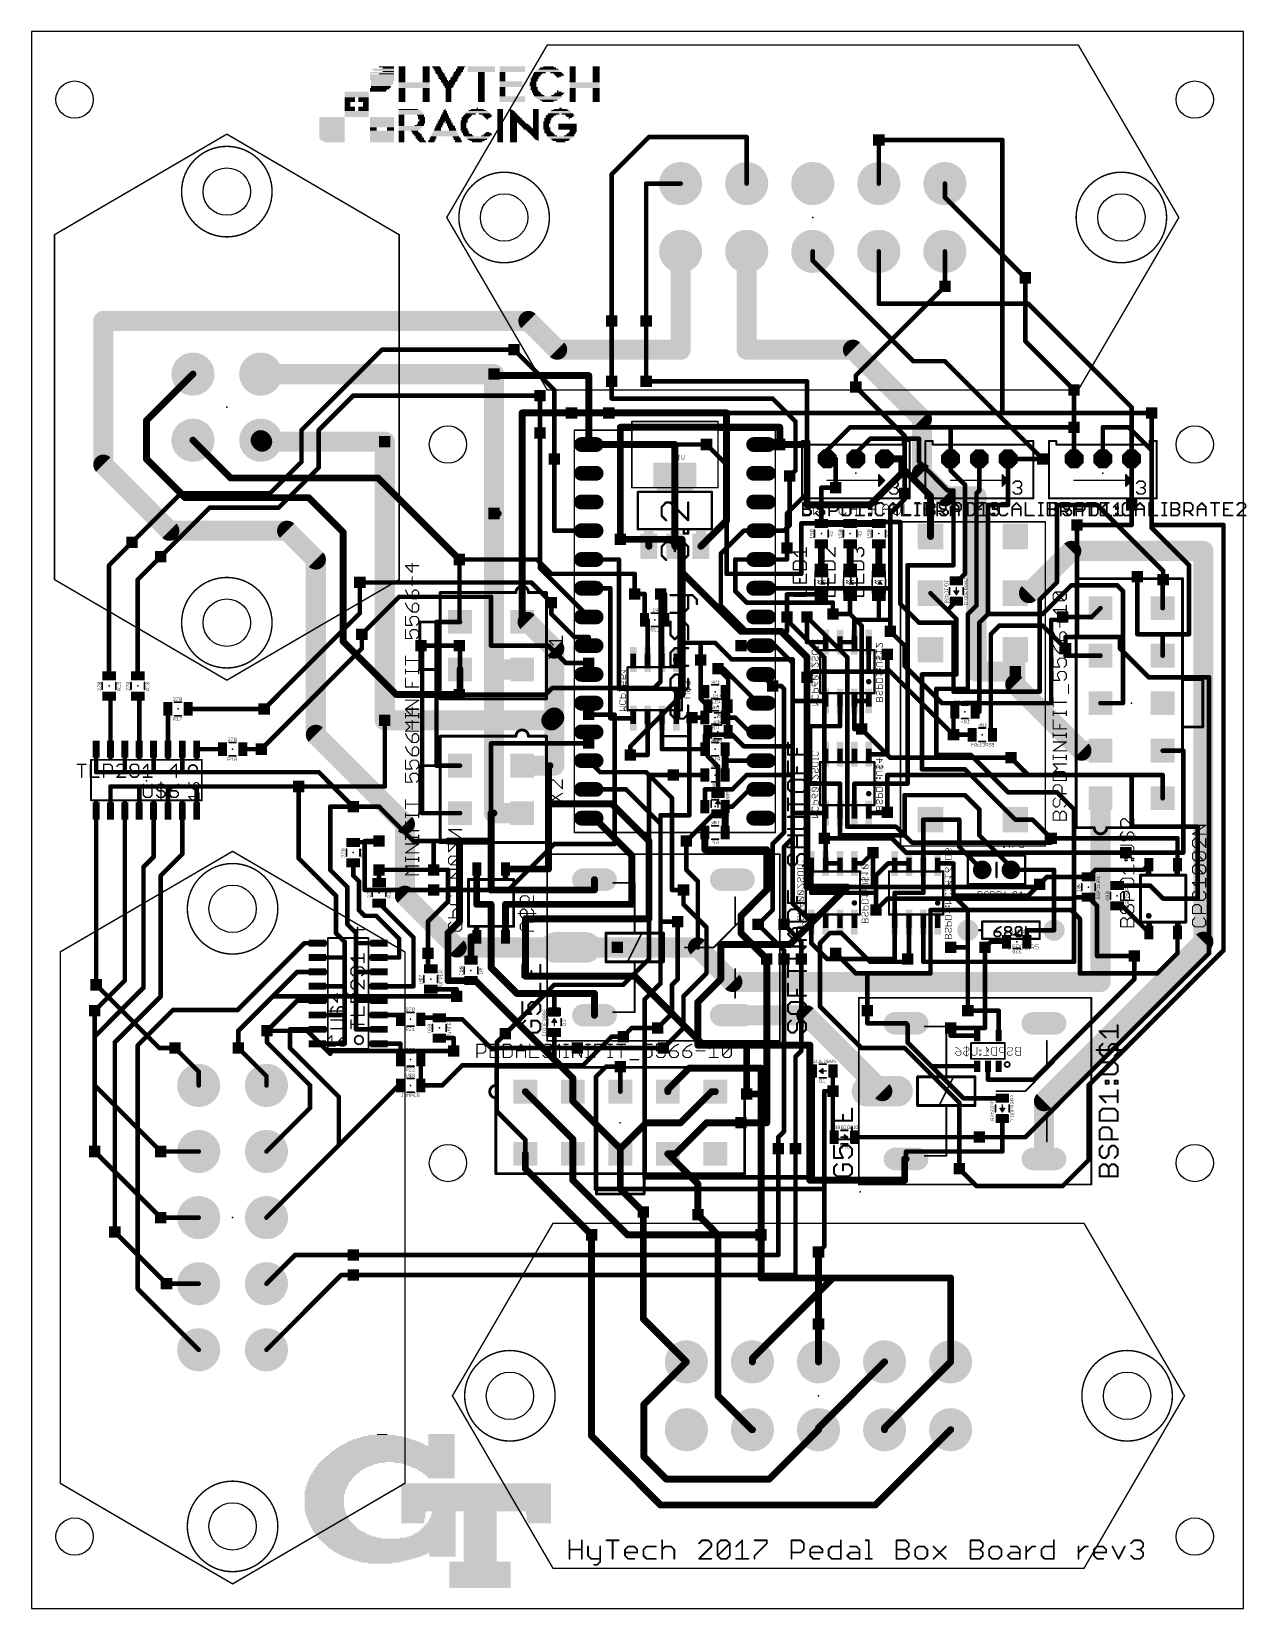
# Model space of a CAD drawing. Extents: x 0 to 107, y 0 to 139.
import ezdxf

# ---------------------------------------------------------------- set-up
doc = ezdxf.new("R2010")
doc.units = 0
for name, color, linetype in [('1', 14, 'CONTINUOUS'), ('16', 174, 'CONTINUOUS'), ('17', 94, 'CONTINUOUS'), ('18', 94, 'CONTINUOUS'), ('19', 54, 'CONTINUOUS'), ('20', 178, 'CONTINUOUS'), ('21', 250, 'CONTINUOUS'), ('22', 250, 'CONTINUOUS'), ('23', 178, 'CONTINUOUS'), ('24', 178, 'CONTINUOUS'), ('25', 250, 'CONTINUOUS'), ('26', 250, 'CONTINUOUS'), ('27', 250, 'CONTINUOUS'), ('28', 250, 'CONTINUOUS'), ('51', 250, 'CONTINUOUS'), ('52', 250, 'CONTINUOUS')]:
    doc.layers.add(name, color=color, linetype=linetype)

# ---------------------------------------------------------------- blocks, each defined once
blk = doc.blocks.new('RECT')
blk.add_solid([(-0.5, -0.5), (0.5, -0.5), (-0.5, 0.5), (0.5, 0.5)])
blk = doc.blocks.new('SQUAREP')
blk.add_solid([(-0.5, -0.5), (0.5, -0.5), (-0.5, 0.5), (0.5, 0.5)])
blk = doc.blocks.new('ROUNDP')
at = {"const_width": 0.5}
blk.add_lwpolyline([(0, -0.25, 1), (0, 0.25, 1), (0, -0.25)], format="xyb", dxfattribs=at)
blk = doc.blocks.new('OCTAGONP')
at = {"const_width": 0.5}
blk.add_lwpolyline([(-0.25, -0.1036), (-0.25, 0.1036), (-0.1036, 0.25), (0.1036, 0.25), (0.25, 0.1036), (0.25, -0.1036), (0.1036, -0.25), (-0.1036, -0.25), (-0.25, -0.1036), (-0.25, 0.1036)], dxfattribs=at)
blk = doc.blocks.new('RECT128000X192000R30')
at = {"const_width": 0.12}
blk.add_lwpolyline([(0.34, -0.48), (0.34, 0.48, 0.4142), (0.28, 0.54), (-0.28, 0.54, 0.4142), (-0.34, 0.48), (-0.34, -0.48, 0.4142), (-0.28, -0.54), (0.28, -0.54, 0.4142)], format="xyb", close=True, dxfattribs=at)
blk.add_solid([(-0.3054, -0.5054), (0.3054, -0.5054), (-0.3054, 0.5054), (0.3054, 0.5054)])
blk = doc.blocks.new('LONGP100')
at = {"const_width": 1}
blk.add_lwpolyline([(-0.5, 0), (0.5, 0)], dxfattribs=at)
at = {"const_width": 0.5}
for points in [[(-0.5, 0.25, 1), (-0.5, -0.25)], [(0.5, -0.25, 1), (0.5, 0.25)]]:
    blk.add_lwpolyline(points, format="xyb", dxfattribs=at)
blk = doc.blocks.new('SQUAREV')
blk.add_solid([(-0.5, -0.5), (0.5, -0.5), (-0.5, 0.5), (0.5, 0.5)])

msp = doc.modelspace()

# ---------------------------------------------------------------- linework, layer by layer
at = {"layer": '1'}
for points, const_width in [([(51.308, 126.746), (54.61, 130.048)], 0.4064), ([(54.61, 130.048), (63.246, 130.048)], 0.4064), ([(63.246, 130.048), (63.246, 125.9332)], 0.4064), ([(74.93, 129.794), (74.93, 125.9332)], 0.4064), ([(51.308, 113.792), (51.308, 126.746)], 0.4064), ([(54.356, 113.792), (54.356, 125.9332)], 0.4064), ([(54.356, 125.9332), (57.404, 125.9332)], 0.4064), ([(80.772, 125.9332), (80.772, 124.714)], 0.4064), ([(80.772, 124.714), (87.884, 117.602)], 0.4064), ([(57.404, 119.9388), (57.404, 111.252)], 1.778), ([(63.246, 111.252), (63.246, 119.9388)], 1.778), ([(69.088, 119.9388), (69.088, 119.126)], 0.4064), ([(74.93, 115.316), (74.93, 119.9388)], 0.4064), ([(80.772, 116.84), (80.772, 119.9388)], 0.4064), ([(69.088, 119.126), (77.978, 110.236)], 0.4064), ([(6.35, 101.092), (6.35, 113.792)], 1.778), ([(43.942, 113.792), (6.35, 113.792)], 1.778), ([(46.482, 111.252), (43.942, 113.792)], 1.778), ([(88.138, 115.316), (74.93, 115.316)], 0.4064), ([(97.282, 106.172), (88.138, 115.316)], 0.4064), ([(57.404, 111.252), (46.482, 111.252)], 1.778), ([(72.644, 111.252), (63.246, 111.252)], 1.778), ([(78.74, 105.156), (72.644, 111.252)], 1.778), ([(46.228, 107.696), (42.672, 111.252)], 0.4064), ([(77.978, 110.236), (80.772, 110.236)], 0.4064), ([(80.772, 110.236), (89.408, 101.6)], 0.4064), ([(10.16, 104.9782), (14.2748, 109.093)], 0.6096), ([(20.2692, 109.093), (40.894, 109.093)], 1.778), ([(40.894, 109.093), (40.894, 96.774)], 1.778), ([(44.958, 107.188), (44.958, 103.886)], 0.4064), ([(46.228, 101.6), (46.228, 107.696)], 0.4064), ([(51.308, 106.934), (51.308, 108.458)], 0.4064), ([(68.58, 108.458), (54.356, 108.458)], 0.4064), ([(68.58, 98.552), (68.58, 108.458)], 0.4064), ([(76.708, 104.14), (72.898, 107.95)], 0.4064), ([(92.202, 107.696), (92.202, 104.394)], 0.4064), ([(51.054, 105.664), (47.752, 105.664)], 0.6096), ([(65.532, 106.934), (51.308, 106.934)], 0.4064), ([(67.564, 104.902), (65.532, 106.934)], 0.4064), ([(78.74, 100.33), (78.74, 105.156)], 1.778), ([(97.282, 97.536), (97.282, 106.172)], 0.4064), ([(10.16, 101.6), (10.16, 104.9782)], 0.6096), ([(52.07, 94.488), (52.07, 104.394)], 0.6096), ([(52.07, 104.394), (66.167, 104.394)], 0.6096), ([(66.167, 104.394), (66.167, 102.87)], 0.6096), ([(67.564, 100.584), (67.564, 104.902)], 0.4064), ([(99.06, 105.664), (99.06, 95.504)], 0.4064), ([(14.2748, 103.251), (17.6149, 99.9109)], 0.6096), ([(20.2692, 103.251), (20.3962, 103.124)], 1.778), ([(20.3962, 103.124), (31.242, 103.124)], 1.778), ([(76.708, 104.14), (76.962, 103.886)], 0.4064), ([(77.216, 103.632), (76.708, 104.14)], 0.4064), ([(77.216, 98.552), (77.216, 103.632)], 0.4064), ([(12.192, 95.25), (6.35, 101.092)], 1.778), ([(13.589, 98.171), (10.16, 101.6)], 0.6096), ([(61.468, 101.092), (59.69, 102.87)], 0.4064), ([(61.468, 91.44), (61.468, 101.092)], 0.4064), ([(67.056, 100.076), (67.564, 100.584)], 0.4064), ([(80.772, 98.298), (78.74, 100.33)], 1.778), ([(17.6149, 99.9109), (30.6451, 99.9109)], 0.6096), ([(30.6451, 99.9109), (37.846, 92.71)], 0.6096), ([(71.12, 99.06), (69.85, 99.06)], 0.4064), ([(69.85, 99.06), (69.85, 95.896)], 0.4064), ([(83.566, 98.298), (80.772, 98.298)], 1.778), ([(83.566, 82.804), (83.566, 98.298)], 1.778), ([(24.511, 98.171), (13.589, 98.171)], 0.6096), ([(27.559, 95.123), (24.511, 98.171)], 0.6096), ([(66.802, 96.774), (68.58, 98.552)], 0.4064), ([(90.678, 97.536), (94.234, 97.536)], 0.4064), ([(90.678, 90.678), (90.678, 97.536)], 0.4064), ([(100.076, 91.694), (94.234, 97.536)], 0.4064), ([(66.802, 93.726), (66.802, 96.774)], 0.4064), ([(72.39, 95.896), (69.85, 95.896)], 0.6096), ([(72.39, 95.896), (74.93, 95.896)], 0.6096), ([(74.93, 95.896), (75.046, 96.012)], 0.4064), ([(75.046, 96.012), (76.835, 96.012)], 0.4064), ([(76.835, 96.012), (76.835, 88.773)], 0.4064), ([(22.606, 95.25), (12.192, 95.25)], 1.778), ([(25.146, 92.71), (22.606, 95.25)], 1.778), ([(27.559, 85.471), (27.559, 95.123)], 0.6096), ([(57.531, 94.488), (52.07, 94.488)], 0.6096), ([(57.531, 91.567), (57.531, 94.488)], 0.6096), ([(69.85, 95.896), (68.072, 95.896)], 0.4064), ([(68.072, 95.896), (68.072, 91.44)], 0.4064), ([(92.456, 95.758), (92.456, 85.852)], 0.4064), ([(99.06, 95.504), (102.362, 92.202)], 0.4064), ([(8.89, 94.234), (6.858, 92.202)], 0.4064), ([(8.774, 94.118), (8.89, 94.234)], 0.4064), ([(25.146, 92.71), (25.146, 77.216)], 1.778), ([(69.85, 94.096), (69.85, 91.728)], 0.6096), ([(72.39, 91.728), (72.39, 94.096)], 0.6096), ([(74.93, 91.728), (74.93, 94.096)], 0.6096), ([(6.858, 92.202), (6.858, 82.434)], 0.4064), ([(11.43, 92.964), (9.398, 90.932)], 0.4064), ([(11.314, 92.848), (11.43, 92.964)], 0.4064), ([(37.846, 92.71), (44.704, 92.71)], 0.4064), ([(44.704, 92.71), (45.974, 91.44)], 0.4064), ([(102.362, 92.202), (102.362, 86.106)], 0.4064), ([(9.398, 90.932), (9.398, 82.434)], 0.4064), ([(44.196, 90.678), (29.0326, 90.678)], 0.4064), ([(45.974, 88.9), (44.196, 90.678)], 0.4064), ([(45.974, 91.44), (53.34, 91.44)], 0.4064), ([(53.34, 89.662), (53.34, 91.44)], 0.4064), ([(57.531, 91.567), (57.531, 80.772)], 0.6096), ([(62.738, 86.36), (57.531, 91.567)], 0.6096), ([(68.072, 91.44), (61.468, 91.44)], 0.4064), ([(89.154, 89.154), (90.678, 90.678)], 0.4064), ([(97.79, 91.186), (97.79, 86.106)], 0.4064), ([(100.076, 90.932), (100.076, 91.694)], 0.4064), ([(32.512, 89.408), (29.21, 86.106)], 0.4064), ([(40.64, 89.408), (32.512, 89.408)], 0.4064), ([(40.64, 85.09), (40.64, 89.408)], 0.4064), ([(55.626, 81.915), (55.626, 89.662)], 0.4064), ([(69.85, 89.628), (66.802, 89.628)], 0.4064), ([(66.802, 87.63), (66.802, 89.628)], 0.4064), ([(72.39, 89.628), (72.39, 87.884)], 0.4064), ([(74.93, 87.376), (74.93, 89.628)], 0.4064), ([(89.154, 81.026), (89.154, 89.154)], 0.4064), ([(66.802, 87.376), (66.802, 87.63)], 0.4064), ([(68.58, 87.63), (72.136, 84.074)], 0.4064), ([(70.866, 87.884), (72.39, 87.884)], 0.4064), ([(72.39, 87.884), (73.406, 86.868)], 0.4064), ([(76.835, 88.773), (78.486, 87.122)], 0.4064), ([(90.932, 87.376), (91.186, 87.63)], 0.4064), ([(62.738, 86.36), (66.294, 86.36)], 0.6096), ([(66.294, 86.36), (68.58, 84.074)], 0.6096), ([(70.104, 84.074), (66.802, 87.376)], 0.4064), ([(73.406, 86.868), (73.406, 77.724)], 0.4064), ([(74.93, 87.376), (75.946, 87.376)], 0.4064), ([(75.946, 87.376), (75.946, 86.36)], 0.4064), ([(75.946, 86.36), (77.216, 85.09)], 0.4064), ([(78.486, 87.122), (81.534, 87.122)], 0.4064), ([(81.534, 87.122), (81.534, 81.026)], 0.4064), ([(90.932, 87.376), (90.17, 87.376)], 0.4064), ([(90.17, 87.376), (90.17, 80.01)], 0.4064), ([(32.258, 80.772), (27.559, 85.471)], 0.6096), ([(37.846, 85.09), (34.442, 85.09)], 0.4064), ([(45.72, 85.09), (40.64, 85.09)], 0.4064), ([(47.244, 83.566), (45.72, 85.09)], 0.4064), ([(62.738, 85.09), (65.786, 85.09)], 0.4064), ([(65.786, 85.09), (67.31, 83.566)], 0.4064), ([(77.216, 85.09), (77.216, 83.312)], 0.4064), ([(91.44, 85.852), (91.44, 84.836)], 0.4064), ([(92.456, 85.852), (91.44, 85.852)], 0.4064), ([(96.266, 85.852), (92.456, 85.852)], 0.4064), ([(96.266, 84.836), (96.266, 85.852)], 0.4064), ([(98.806, 82.296), (96.266, 84.836)], 0.4064), ([(97.79, 86.106), (102.362, 86.106)], 0.4064), ([(49.2312, 83.566), (47.244, 83.566)], 0.4064), ([(49.276, 83.5212), (49.2312, 83.566)], 0.4064), ([(59.182, 80.38), (59.182, 83.82)], 0.4064), ([(67.31, 83.566), (67.31, 68.072)], 0.4064), ([(68.58, 84.074), (68.58, 82.296)], 0.6096), ([(70.104, 68.072), (70.104, 84.074)], 0.4064), ([(72.136, 84.074), (72.136, 69.088)], 0.4064), ([(75.692, 83.058), (75.692, 84.328)], 0.4064), ([(83.566, 82.804), (86.995, 82.804)], 1.778), ([(61.606, 82.158), (60.706, 83.058)], 0.4064), ([(61.606, 79.756), (61.606, 82.158)], 0.4064), ([(68.58, 63.754), (68.58, 82.296)], 0.6096), ([(81.534, 77.216), (75.692, 83.058)], 0.4064), ([(77.216, 83.312), (80.518, 80.01)], 0.4064), ([(104.14, 82.296), (98.806, 82.296)], 0.4064), ([(104.14, 57.912), (104.14, 82.296)], 0.4064), ([(6.985, 80.634), (6.858, 80.634)], 0.4064), ([(6.985, 75.946), (6.985, 80.634)], 0.4064), ([(9.525, 80.634), (9.398, 80.634)], 0.4064), ([(9.525, 75.946), (9.525, 80.634)], 0.4064), ([(37.846, 80.772), (32.258, 80.772)], 0.6096), ([(45.466, 80.772), (37.846, 80.772)], 0.4064), ([(45.466, 80.772), (46.0375, 81.3435)], 0.4064), ([(46.0375, 81.3435), (55.0545, 81.3435)], 0.4064), ([(52.959, 76.2), (57.531, 80.772)], 0.4064), ([(55.0545, 81.3435), (55.626, 81.915)], 0.4064), ([(65.532, 81.534), (66.294, 81.534)], 0.4064), ([(66.294, 81.534), (66.548, 81.28)], 0.4064), ([(66.548, 81.28), (66.548, 68.58)], 0.4064), ([(81.534, 81.026), (89.154, 81.026)], 0.4064), ([(12.054, 79.502), (12.065, 79.491)], 0.4064), ([(12.065, 79.491), (12.065, 75.946)], 0.4064), ([(13.854, 79.502), (20.574, 79.502)], 0.4064), ([(46.228, 78.74), (45.974, 78.486)], 1.778), ([(59.806, 79.756), (59.182, 80.38)], 0.4064), ([(61.606, 77.47), (61.606, 79.756)], 0.4064), ([(80.518, 80.01), (90.17, 80.01)], 0.4064), ([(25.146, 77.216), (33.02, 69.342)], 1.778), ([(45.974, 78.486), (31.242, 78.486)], 1.778), ([(49.276, 78.994), (49.276, 79.0388)], 0.4064), ([(51.562, 78.994), (49.276, 78.994)], 0.4064), ([(51.562, 67.564), (51.562, 78.994)], 0.4064), ([(58.166, 70.104), (58.166, 78.74)], 0.4064), ([(58.166, 78.74), (58.42, 78.74)], 0.4064), ([(49.2312, 76.454), (40.64, 76.454)], 0.4064), ([(40.64, 76.454), (40.64, 67.818)], 0.4064), ([(49.276, 76.4988), (49.2312, 76.454)], 0.4064), ([(59.806, 75.322), (59.806, 77.47)], 0.4064), ([(73.406, 77.724), (75.946, 75.184)], 0.4064), ([(5.715, 75.946), (5.715, 73.914)], 0.4064), ([(8.255, 75.946), (8.255, 73.914)], 0.4064), ([(10.795, 73.914), (10.795, 75.946)], 0.4064), ([(13.335, 73.914), (13.335, 75.946)], 0.4064), ([(14.605, 75.946), (16.88, 75.946)], 0.4064), ([(20.32, 75.946), (18.68, 75.946)], 0.4064), ([(52.959, 75.438), (52.959, 76.2)], 0.4064), ([(60.706, 74.422), (59.806, 75.322)], 0.4064), ([(75.946, 75.184), (86.614, 75.184)], 0.4064), ([(5.715, 73.914), (8.255, 73.914)], 0.4064), ([(8.255, 73.914), (10.795, 73.914)], 0.4064), ([(10.795, 73.914), (13.335, 73.914)], 0.4064), ([(13.335, 73.914), (25.4, 73.914)], 0.4064), ([(25.4, 73.914), (28.448, 70.866)], 0.4064), ([(60.706, 72.02), (60.706, 74.422)], 0.4064), ([(9.525, 72.644), (6.985, 72.644)], 0.4064), ([(6.985, 72.644), (6.985, 70.485)], 0.4064), ([(12.065, 72.644), (9.525, 72.644)], 0.4064), ([(9.525, 72.644), (9.525, 70.485)], 0.4064), ([(12.065, 70.485), (12.065, 72.644)], 0.4064), ([(14.605, 72.644), (12.065, 72.644)], 0.4064), ([(14.605, 70.485), (14.605, 72.644)], 0.4064), ([(23.622, 72.644), (14.605, 72.644)], 0.4064), ([(23.622, 66.294), (23.622, 72.644)], 0.4064), ([(54.61, 73.66), (56.769, 73.66)], 0.4064), ([(54.61, 57.404), (54.61, 73.66)], 0.4064), ([(97.282, 73.66), (75.692, 73.66)], 0.4064), ([(75.692, 73.66), (75.692, 70.358)], 0.4064), ([(97.282, 69.088), (97.282, 73.66)], 0.4064), ([(5.715, 55.118), (5.715, 70.485)], 0.4064), ([(8.255, 70.485), (8.255, 55.499)], 0.4064), ([(10.795, 66.421), (10.795, 70.485)], 0.4064), ([(13.335, 66.675), (13.335, 70.485)], 0.4064), ([(28.448, 70.866), (26.416, 70.866)], 0.4064), ([(26.416, 65.278), (26.416, 70.866)], 0.4064), ([(33.02, 62.992), (33.02, 69.342)], 1.778), ([(55.626, 70.104), (58.166, 70.104)], 0.4064), ([(55.626, 55.245), (55.626, 70.104)], 0.4064), ([(60.314, 70.22), (57.912, 67.818)], 0.4064), ([(60.706, 70.22), (60.314, 70.22)], 0.4064), ([(66.548, 68.58), (65.532, 67.564)], 0.4064), ([(72.136, 69.088), (76.454, 69.088)], 0.4064), ([(76.454, 69.088), (77.851, 67.691)], 0.4064), ([(97.282, 69.088), (103.124, 69.088)], 0.4064), ([(103.124, 62.738), (103.124, 69.088)], 0.4064), ([(28.9477, 67.7274), (28.448, 67.702)], 0.4064), ([(30.734, 67.7274), (28.9477, 67.7274)], 0.4064), ([(30.734, 67.818), (30.734, 67.7274)], 0.4064), ([(40.64, 67.818), (35.56, 67.818)], 0.4064), ([(35.56, 67.818), (35.56, 65.278)], 0.4064), ([(42.164, 63.5), (46.228, 67.564)], 0.4064), ([(46.228, 67.564), (51.562, 67.564)], 0.4064), ([(65.532, 67.564), (65.532, 61.722)], 0.4064), ([(67.31, 68.072), (66.548, 67.31)], 0.4064), ([(66.548, 67.31), (66.548, 60.452)], 0.4064), ([(70.104, 68.072), (76.073, 68.072)], 0.4064), ([(74.422, 66.802), (74.422, 63.754)], 0.4064), ([(76.073, 68.072), (77.343, 66.802)], 0.4064), ([(96.774, 66.802), (77.343, 66.802)], 0.4064), ([(77.851, 67.691), (90.17, 67.691)], 0.4064), ([(90.17, 68.072), (101.346, 68.072)], 0.4064), ([(90.17, 67.691), (90.17, 68.072)], 0.4064), ([(101.346, 68.072), (101.346, 65.738)], 0.4064), ([(10.795, 66.421), (9.906, 65.532)], 0.4064), ([(9.906, 65.532), (9.906, 54.864)], 0.4064), ([(13.335, 66.675), (11.43, 64.77)], 0.4064), ([(26.924, 62.992), (23.622, 66.294)], 0.4064), ([(28.448, 65.902), (28.448, 64.77)], 0.4064), ([(98.346, 65.278), (98.806, 65.738)], 0.4064), ([(11.43, 64.77), (11.43, 54.102)], 0.4064), ([(27.94, 63.754), (26.416, 65.278)], 0.4064), ([(28.448, 64.77), (28.956, 64.262)], 0.4064), ([(28.956, 64.262), (28.956, 61.722)], 0.4064), ([(30.734, 65.278), (30.734, 64.146)], 0.4064), ([(88.9, 63.754), (89.154, 64.008)], 0.4064), ([(89.154, 64.008), (89.8, 64.654)], 0.4064), ([(89.8, 64.654), (93.472, 64.654)], 0.4064), ([(93.472, 64.654), (94.096, 65.278)], 0.4064), ([(94.096, 65.278), (98.346, 65.278)], 0.4064), ([(26.924, 59.69), (26.924, 62.992)], 0.4064), ([(27.94, 60.452), (27.94, 63.754)], 0.4064), ([(37.592, 58.42), (33.02, 62.992)], 1.778), ([(35.56, 63.5), (42.164, 63.5)], 0.4064), ([(57.658, 63.5), (57.658, 62.23)], 0.4064), ([(72.136, 63.754), (67.056, 58.674)], 0.6096), ([(72.136, 63.754), (68.58, 63.754)], 0.6096), ([(74.422, 63.754), (72.136, 63.754)], 0.4064), ([(74.422, 63.754), (88.9, 63.754)], 0.4064), ([(74.676, 61.722), (75.692, 62.738)], 0.4064), ([(75.692, 62.738), (92.202, 62.738)], 0.4064), ([(92.318, 62.854), (92.202, 62.738)], 0.4064), ([(93.472, 62.854), (92.318, 62.854)], 0.4064), ([(94.234, 62.092), (93.472, 62.854)], 0.4064), ([(96.012, 63.892), (98.922, 63.892)], 0.4064), ([(98.922, 63.892), (100.076, 62.738)], 0.4064), ([(100.076, 62.738), (103.124, 62.738)], 0.4064), ([(28.956, 61.722), (29.464, 61.214)], 0.4064), ([(30.48, 61.214), (29.464, 61.214)], 0.4064), ([(32.512, 59.182), (30.48, 61.214)], 0.4064), ([(33.782, 59.298), (30.734, 62.346)], 0.4064), ([(57.658, 62.23), (59.69, 60.198)], 0.4064), ([(65.532, 61.722), (64.262, 60.452)], 0.4064), ([(79.502, 56.134), (79.502, 61.722)], 0.4064), ([(91.948, 61.722), (79.502, 61.722)], 0.4064), ([(92.71, 60.96), (91.948, 61.722)], 0.4064), ([(94.234, 57.658), (94.234, 62.092)], 0.4064), ([(96.012, 62.092), (96.452, 62.092)], 0.4064), ([(96.452, 62.092), (98.806, 59.738)], 0.4064), ([(27.94, 60.452), (28.702, 59.69)], 0.4064), ([(57.15, 60.706), (57.15, 55.626)], 0.4064), ([(59.69, 60.198), (59.69, 56.134)], 0.4064), ([(92.71, 56.134), (92.71, 60.96)], 0.4064), ([(101.346, 59.738), (101.346, 57.912)], 0.4064), ([(24.13, 58.801), (18.2245, 52.8955)], 0.4064), ([(25.273, 58.801), (24.13, 58.801)], 0.4064), ([(27.686, 58.928), (26.924, 59.69)], 0.4064), ([(27.686, 57.531), (27.686, 58.928)], 0.4064), ([(28.702, 59.69), (28.702, 58.801)], 0.4064), ([(28.702, 58.801), (30.734, 58.801)], 0.4064), ([(28.702, 58.801), (28.702, 56.261)], 0.4064), ([(32.512, 57.531), (32.512, 59.182)], 0.4064), ([(33.782, 54.991), (33.782, 59.298)], 0.4064), ([(51.816, 58.42), (37.592, 58.42)], 1.778), ([(60.96, 58.674), (60.96, 55.626)], 0.6096), ([(67.056, 58.674), (60.96, 58.674)], 0.6096), ([(69.723, 58.801), (70.612, 59.69)], 0.4064), ([(69.723, 53.213), (69.723, 58.801)], 0.4064), ([(70.612, 59.69), (71.628, 59.69)], 0.4064), ([(74.168, 57.15), (71.628, 59.69)], 0.4064), ([(82.804, 58.42), (81.28, 58.42)], 0.4064), ([(82.804, 52.832), (82.804, 58.42)], 0.4064), ([(84.328, 51.308), (84.328, 58.42)], 0.4064), ([(25.273, 57.531), (27.686, 57.531)], 0.4064), ([(27.686, 54.991), (27.686, 57.531)], 0.4064), ([(30.734, 57.531), (32.512, 57.531)], 0.4064), ([(35.052, 56.78), (35.052, 57.912)], 0.4064), ([(54.61, 57.404), (52.324, 55.118)], 0.4064), ([(65.024, 42.926), (65.024, 57.404)], 0.6096), ([(66.548, 57.404), (66.548, 42.164)], 0.4064), ([(68.072, 57.404), (68.072, 49.276)], 0.4064), ([(71.12, 57.912), (72.898, 56.134)], 0.4064), ([(77.47, 57.15), (74.168, 57.15)], 0.4064), ([(77.47, 57.404), (77.47, 57.15)], 0.4064), ([(87.884, 41.656), (104.14, 57.912)], 0.4064), ([(97.536, 57.658), (94.234, 57.658)], 0.4064), ([(99.568, 56.134), (101.346, 57.912)], 0.4064), ([(18.288, 51.054), (23.495, 56.261)], 0.4064), ([(23.495, 56.261), (25.273, 56.261)], 0.4064), ([(30.734, 56.261), (28.702, 56.261)], 0.4064), ([(28.702, 56.261), (28.702, 53.721)], 0.4064), ([(35.306, 56.526), (35.052, 56.78)], 0.4064), ([(57.15, 55.626), (56.642, 55.118)], 0.4064), ([(59.69, 56.134), (57.658, 54.102)], 0.4064), ([(60.96, 55.626), (58.928, 53.594)], 0.6096), ([(72.898, 56.134), (73.914, 56.134)], 0.4064), ([(73.914, 52.832), (73.914, 56.134)], 0.4064), ([(73.914, 56.134), (79.502, 56.134)], 0.4064), ([(99.568, 56.134), (92.71, 56.134)], 0.4064), ([(8.255, 55.499), (5.588, 52.832)], 0.4064), ([(9.906, 54.864), (5.588, 50.546)], 0.4064), ([(27.686, 54.991), (25.273, 54.991)], 0.4064), ([(27.686, 52.451), (27.686, 54.991)], 0.4064), ([(30.734, 54.991), (33.782, 54.991)], 0.4064), ([(35.306, 54.726), (37.592, 54.726)], 0.4064), ([(37.592, 54.726), (37.592, 54.102)], 0.4064), ([(46.228, 55.118), (41.91, 50.8)], 0.4064), ([(52.324, 55.118), (46.228, 55.118)], 0.4064), ([(54.229, 53.848), (55.626, 55.245)], 0.4064), ([(56.642, 55.118), (56.642, 52.578)], 0.4064), ([(11.43, 54.102), (7.366, 50.038)], 0.4064), ([(12.5095, 52.8955), (9.398, 49.784)], 0.4064), ([(18.2245, 52.8955), (12.5095, 52.8955)], 0.4064), ([(23.495, 53.721), (20.828, 51.054)], 0.4064), ([(23.495, 53.721), (25.273, 53.721)], 0.4064), ([(28.702, 53.721), (30.734, 53.721)], 0.4064), ([(28.702, 53.721), (28.702, 51.181)], 0.4064), ([(54.229, 38.1), (54.229, 53.848)], 0.4064), ([(57.658, 54.102), (57.658, 51.308)], 0.4064), ([(58.928, 53.594), (58.928, 49.784)], 0.6096), ([(73.406, 49.53), (69.723, 53.213)], 0.4064), ([(27.686, 52.451), (25.273, 52.451)], 0.4064), ([(27.686, 49.911), (27.686, 52.451)], 0.4064), ([(30.734, 52.451), (32.628, 52.451)], 0.4064), ([(32.628, 52.451), (32.628, 52.07)], 0.4064), ([(36.068, 52.208), (34.428, 52.208)], 0.4064), ([(34.428, 52.208), (34.428, 52.07)], 0.4064), ([(36.206, 52.07), (36.068, 52.208)], 0.4064), ([(38.1, 52.07), (36.206, 52.07)], 0.4064), ([(40.64, 49.53), (38.1, 52.07)], 0.4064), ([(56.642, 52.578), (55.372, 51.308)], 0.4064), ([(5.588, 50.546), (5.588, 40.386)], 0.4064), ([(7.366, 50.038), (7.366, 33.274)], 0.4064), ([(18.288, 49.53), (18.288, 51.054)], 0.4064), ([(20.828, 51.054), (20.828, 50.038)], 0.4064), ([(20.828, 50.038), (24.638, 46.228)], 0.4064), ([(25.273, 51.181), (22.86, 51.181)], 0.4064), ([(22.86, 51.181), (22.86, 49.53)], 0.4064), ([(28.702, 51.181), (30.734, 51.181)], 0.4064), ([(36.068, 50.408), (37.338, 50.408)], 0.4064), ([(37.338, 50.408), (37.338, 49.276)], 0.4064), ([(51.308, 50.546), (48.768, 48.006)], 0.4064), ([(52.324, 50.546), (51.308, 50.546)], 0.4064), ([(57.658, 51.308), (55.88, 49.53)], 0.4064), ([(81.28, 51.308), (84.328, 51.308)], 0.4064), ([(9.398, 49.784), (9.398, 28.2448)], 0.4064), ([(14.7828, 47.4472), (12.7, 49.53)], 0.4064), ([(20.7772, 47.0408), (18.288, 49.53)], 0.4064), ([(22.86, 49.53), (27.178, 45.212)], 0.4064), ([(27.686, 49.911), (25.273, 49.911)], 0.4064), ([(30.734, 49.911), (32.628, 49.911)], 0.4064), ([(32.628, 49.911), (32.628, 48.514)], 0.4064), ([(48.26, 49.53), (40.64, 49.53)], 0.4064), ([(58.928, 49.784), (63.246, 49.784)], 0.6096), ([(63.246, 45.466), (63.246, 49.784)], 0.6096), ([(68.072, 49.276), (67.564, 48.768)], 0.4064), ([(67.564, 48.768), (67.564, 40.64)], 0.4064), ([(77.216, 49.53), (73.406, 49.53)], 0.4064), ([(82.042, 44.704), (77.216, 49.53)], 0.4064), ([(14.7828, 46.228), (14.7828, 47.4472)], 0.4064), ([(34.428, 46.228), (34.428, 48.514)], 0.4064), ([(38.1, 48.006), (36.322, 46.228)], 0.4064), ([(48.768, 48.006), (38.1, 48.006)], 0.4064), ([(49.911, 46.99), (50.8, 47.879)], 0.4064), ([(50.8, 47.879), (52.07, 47.879)], 0.4064), ([(69.088, 47.498), (69.077, 47.498)], 0.4064), ([(69.088, 38.1), (69.088, 47.498)], 0.4064), ([(70.866, 45.72), (70.866, 47.498)], 0.4064), ([(70.866, 47.498), (70.877, 47.498)], 0.4064), ([(20.7772, 46.228), (20.7772, 47.0408)], 0.4064), ([(24.638, 46.228), (24.638, 44.2468)], 0.4064), ([(27.1526, 40.9194), (32.4612, 46.228)], 0.4064), ([(32.628, 46.228), (32.4612, 46.228)], 0.4064), ([(36.322, 46.228), (34.428, 46.228)], 0.4064), ([(49.911, 37.084), (49.911, 46.99)], 0.4064), ([(27.178, 45.212), (27.178, 40.9448)], 0.4064), ([(70.104, 37.084), (70.104, 45.72)], 0.4064), ([(70.104, 45.72), (70.866, 45.72)], 0.4064), ([(82.042, 38.862), (82.042, 44.704)], 0.4064), ([(24.638, 44.2468), (20.7772, 40.386)], 0.4064), ([(62.738, 42.926), (65.024, 42.926)], 0.6096), ([(66.548, 42.164), (66.04, 41.656)], 0.4064), ([(66.04, 41.656), (66.04, 40.64)], 0.4064), ([(87.884, 41.656), (83.82, 41.656)], 0.4064), ([(14.7828, 40.386), (11.43, 40.386)], 0.4064), ([(27.1526, 40.9194), (20.7772, 34.544)], 0.4064), ([(27.178, 40.9448), (27.1526, 40.9194)], 0.4064), ([(54.229, 38.1), (69.088, 38.1)], 0.4064), ([(70.104, 37.084), (49.911, 37.084)], 0.4064), ([(70.104, 32.004), (70.104, 37.084)], 0.4064), ([(54.102, 25.6032), (54.102, 35.052)], 0.6096), ([(58.928, 34.798), (60.706, 33.02)], 0.6096), ([(11.43, 34.544), (14.7828, 34.544)], 0.4064), ([(49.53, 15.24), (49.53, 33.02)], 0.6096), ([(60.706, 33.02), (60.706, 18.796)], 0.6096), ([(64.516, 29.21), (64.516, 33.02)], 0.6096), ([(69.596, 31.496), (70.104, 32.004)], 0.4064), ([(23.3172, 31.242), (20.7772, 28.702)], 0.4064), ([(28.448, 31.242), (23.3172, 31.242)], 0.4064), ([(27.3812, 29.464), (20.7772, 22.86)], 0.4064), ([(28.448, 29.464), (27.3812, 29.464)], 0.4064), ([(63.754, 22.098), (70.866, 29.21)], 0.6096), ([(70.866, 29.21), (64.516, 29.21)], 0.6096), ([(70.866, 29.21), (81.28, 29.21)], 0.6096), ([(81.28, 29.21), (81.28, 21.7932)], 0.6096), ([(9.398, 28.2448), (14.7828, 22.86)], 0.4064), ([(11.938, 28.702), (14.7828, 28.702)], 0.4064), ([(57.912, 21.7932), (54.102, 25.6032)], 0.6096), ([(69.596, 25.146), (69.596, 21.7932)], 0.6096), ([(63.754, 21.7932), (63.754, 22.098)], 0.6096), ([(54.1528, 18.034), (57.912, 21.7932)], 0.6096), ([(69.596, 15.9512), (75.438, 21.7932)], 0.6096), ([(81.28, 21.7932), (75.438, 15.9512)], 0.6096), ([(54.1528, 18.034), (54.1528, 13.4112)], 0.6096), ([(60.706, 18.796), (63.7032, 15.7988)], 0.6096), ([(55.626, 9.144), (49.53, 15.24)], 0.6096), ([(63.7032, 15.7988), (63.754, 15.7988)], 0.6096), ([(69.596, 15.7988), (65.2272, 11.43)], 0.6096), ([(69.596, 15.9512), (69.596, 15.7988)], 0.6096), ([(81.28, 15.7988), (74.6252, 9.144)], 0.6096), ([(75.438, 15.7988), (75.438, 15.9512)], 0.6096), ([(54.1528, 13.4112), (56.134, 11.43)], 0.6096), ([(56.134, 11.43), (65.2272, 11.43)], 0.6096), ([(74.6252, 9.144), (55.626, 9.144)], 0.6096)]:
    msp.add_lwpolyline(points, dxfattribs=dict(at, const_width=const_width))
for points, const_width in [([(54.61, 130.1496, 1), (54.61, 129.9464)], 0.2032), ([(54.6818, 129.9762, 1), (54.5382, 130.1198)], 0.2032), ([(63.3476, 130.048, 1), (63.1444, 130.048)], 0.2032), ([(63.246, 129.9464, 1), (63.246, 130.1496)], 0.2032), ([(75.0316, 129.794, 1), (74.8284, 129.794)], 0.2032), ([(51.4096, 126.746, 1), (51.2064, 126.746)], 0.2032), ([(51.2362, 126.8178, 1), (51.3798, 126.6742)], 0.2032), ([(54.4576, 125.9332, 1), (54.2544, 125.9332)], 0.2032), ([(54.356, 126.0348, 1), (54.356, 125.8316)], 0.2032), ([(57.404, 125.8316, 1), (57.404, 126.0348)], 0.2032), ([(63.1444, 125.9332, 1), (63.3476, 125.9332)], 0.2032), ([(74.8284, 125.9332, 1), (75.0316, 125.9332)], 0.2032), ([(80.8736, 125.9332, 1), (80.6704, 125.9332)], 0.2032), ([(80.6704, 124.714, 1), (80.8736, 124.714)], 0.2032), ([(80.8438, 124.7858, 1), (80.7002, 124.6422)], 0.2032), ([(57.8485, 119.9388, 1), (56.9595, 119.9388)], 0.889), ([(63.6905, 119.9388, 1), (62.8015, 119.9388)], 0.889), ([(69.1896, 119.9388, 1), (68.9864, 119.9388)], 0.2032), ([(75.0316, 119.9388, 1), (74.8284, 119.9388)], 0.2032), ([(80.8736, 119.9388, 1), (80.6704, 119.9388)], 0.2032), ([(68.9864, 119.126, 1), (69.1896, 119.126)], 0.2032), ([(69.1598, 119.1978, 1), (69.0162, 119.0542)], 0.2032), ([(87.8122, 117.5302, 1), (87.9558, 117.6738)], 0.2032), ([(80.6704, 116.84, 1), (80.8736, 116.84)], 0.2032), ([(6.7945, 113.792, 1), (5.9055, 113.792)], 0.889), ([(6.35, 114.2365, 1), (6.35, 113.3475)], 0.889), ([(44.2563, 114.1063, 1), (43.6277, 113.4777)], 0.889), ([(43.942, 113.3475, 1), (43.942, 114.2365)], 0.889), ([(74.93, 115.4176, 1), (74.93, 115.2144)], 0.2032), ([(74.8284, 115.316, 1), (75.0316, 115.316)], 0.2032), ([(88.2098, 115.3878, 1), (88.0662, 115.2442)], 0.2032), ([(88.138, 115.2144, 1), (88.138, 115.4176)], 0.2032), ([(51.2064, 113.792, 1), (51.4096, 113.792)], 0.2032), ([(54.2544, 113.792, 1), (54.4576, 113.792)], 0.2032), ([(46.482, 111.6965, 1), (46.482, 110.8075)], 0.889), ([(46.1677, 110.9377, 1), (46.7963, 111.5663)], 0.889), ([(56.9595, 111.252, 1), (57.8485, 111.252)], 0.889), ([(57.404, 110.8075, 1), (57.404, 111.6965)], 0.889), ([(63.246, 111.6965, 1), (63.246, 110.8075)], 0.889), ([(62.8015, 111.252, 1), (63.6905, 111.252)], 0.889), ([(72.9583, 111.5663, 1), (72.3297, 110.9377)], 0.889), ([(72.644, 110.8075, 1), (72.644, 111.6965)], 0.889), ([(42.7438, 111.3238, 1), (42.6002, 111.1802)], 0.2032), ([(77.978, 110.3376, 1), (77.978, 110.1344)], 0.2032), ([(77.9062, 110.1642, 1), (78.0498, 110.3078)], 0.2032), ([(80.8438, 110.3078, 1), (80.7002, 110.1642)], 0.2032), ([(80.772, 110.1344, 1), (80.772, 110.3376)], 0.2032), ([(14.3826, 108.9852, 1), (14.167, 109.2008)], 0.3048), ([(20.2692, 109.5375, 1), (20.2692, 108.6485)], 0.889), ([(41.3385, 109.093, 1), (40.4495, 109.093)], 0.889), ([(40.894, 108.6485, 1), (40.894, 109.5375)], 0.889), ([(45.0596, 107.188, 1), (44.8564, 107.188)], 0.2032), ([(46.3296, 107.696, 1), (46.1264, 107.696)], 0.2032), ([(46.1562, 107.6242, 1), (46.2998, 107.7678)], 0.2032), ([(51.4096, 108.458, 1), (51.2064, 108.458)], 0.2032), ([(54.356, 108.5596, 1), (54.356, 108.3564)], 0.2032), ([(68.6816, 108.458, 1), (68.4784, 108.458)], 0.2032), ([(68.58, 108.3564, 1), (68.58, 108.5596)], 0.2032), ([(72.9698, 108.0218, 1), (72.8262, 107.8782)], 0.2032), ([(92.3036, 107.696, 1), (92.1004, 107.696)], 0.2032), ([(47.752, 105.8164, 1), (47.752, 105.5116)], 0.3048), ([(51.054, 105.5116, 1), (51.054, 105.8164)], 0.3048), ([(51.308, 107.0356, 1), (51.308, 106.8324)], 0.2032), ([(51.2064, 106.934, 1), (51.4096, 106.934)], 0.2032), ([(65.6038, 107.0058, 1), (65.4602, 106.8622)], 0.2032), ([(65.532, 106.8324, 1), (65.532, 107.0356)], 0.2032), ([(79.1845, 105.156, 1), (78.2955, 105.156)], 0.889), ([(97.3836, 106.172, 1), (97.1804, 106.172)], 0.2032), ([(97.2102, 106.1002, 1), (97.3538, 106.2438)], 0.2032), ([(10.0522, 105.086, 1), (10.2678, 104.8704)], 0.3048), ([(10.3124, 104.9782, 1), (10.0076, 104.9782)], 0.3048), ([(52.2224, 104.394, 1), (51.9176, 104.394)], 0.3048), ([(52.07, 104.5464, 1), (52.07, 104.2416)], 0.3048), ([(66.3194, 104.394, 1), (66.0146, 104.394)], 0.3048), ([(66.167, 104.2416, 1), (66.167, 104.5464)], 0.3048), ([(67.6656, 104.902, 1), (67.4624, 104.902)], 0.2032), ([(67.4922, 104.8302, 1), (67.6358, 104.9738)], 0.2032), ([(78.4257, 104.8417, 1), (79.0543, 105.4703)], 0.889), ([(99.1616, 105.664, 1), (98.9584, 105.664)], 0.2032), ([(14.3826, 103.3588, 1), (14.167, 103.1432)], 0.3048), ([(20.5835, 103.5653, 1), (19.9549, 102.9367)], 0.889), ([(20.3962, 103.5685, 1), (20.3962, 102.6795)], 0.889), ([(20.0819, 102.8097, 1), (20.7105, 103.4383)], 0.889), ([(31.242, 102.6795, 1), (31.242, 103.5685)], 0.889), ([(44.8564, 103.886, 1), (45.0596, 103.886)], 0.2032), ([(76.7798, 104.2118, 1), (76.6362, 104.0682)], 0.2032), ([(76.7798, 104.2118, 1), (76.6362, 104.0682)], 0.2032), ([(76.6362, 104.0682, 1), (76.7798, 104.2118)], 0.2032), ([(76.8902, 103.8142, 1), (77.0338, 103.9578)], 0.2032), ([(77.3176, 103.632, 1), (77.1144, 103.632)], 0.2032), ([(77.1442, 103.5602, 1), (77.2878, 103.7038)], 0.2032), ([(92.1004, 104.394, 1), (92.3036, 104.394)], 0.2032), ([(6.6643, 101.4063, 1), (6.0357, 100.7777)], 0.889), ([(10.2678, 101.7078, 1), (10.0522, 101.4922)], 0.3048), ([(10.0076, 101.6, 1), (10.3124, 101.6)], 0.3048), ([(59.7618, 102.9418, 1), (59.6182, 102.7982)], 0.2032), ([(66.0146, 102.87, 1), (66.3194, 102.87)], 0.3048), ([(89.3362, 101.5282, 1), (89.4798, 101.6718)], 0.2032), ([(5.9055, 101.092, 1), (6.7945, 101.092)], 0.889), ([(46.1264, 101.6, 1), (46.3296, 101.6)], 0.2032), ([(61.5696, 101.092, 1), (61.3664, 101.092)], 0.2032), ([(61.3962, 101.0202, 1), (61.5398, 101.1638)], 0.2032), ([(67.4624, 100.584, 1), (67.6656, 100.584)], 0.2032), ([(67.6358, 100.5122, 1), (67.4922, 100.6558)], 0.2032), ([(79.0543, 100.6443, 1), (78.4257, 100.0157)], 0.889), ([(78.2955, 100.33, 1), (79.1845, 100.33)], 0.889), ([(17.6149, 100.0633, 1), (17.6149, 99.7585)], 0.3048), ([(17.5071, 99.8031, 1), (17.7227, 100.0187)], 0.3048), ([(30.7529, 100.0187, 1), (30.5373, 99.8031)], 0.3048), ([(30.6451, 99.7585, 1), (30.6451, 100.0633)], 0.3048), ([(66.9842, 100.1478, 1), (67.1278, 100.0042)], 0.2032), ([(69.85, 99.1616, 1), (69.85, 98.9584)], 0.2032), ([(69.9516, 99.06, 1), (69.7484, 99.06)], 0.2032), ([(71.12, 98.9584, 1), (71.12, 99.1616)], 0.2032), ([(80.772, 98.7425, 1), (80.772, 97.8535)], 0.889), ([(80.4577, 97.9837, 1), (81.0863, 98.6123)], 0.889), ([(84.0105, 98.298, 1), (83.1215, 98.298)], 0.889), ([(83.566, 97.8535, 1), (83.566, 98.7425)], 0.889), ([(13.589, 98.3234, 1), (13.589, 98.0186)], 0.3048), ([(13.4812, 98.0632, 1), (13.6968, 98.2788)], 0.3048), ([(24.6188, 98.2788, 1), (24.4032, 98.0632)], 0.3048), ([(24.511, 98.0186, 1), (24.511, 98.3234)], 0.3048), ([(68.4784, 98.552, 1), (68.6816, 98.552)], 0.2032), ([(68.6518, 98.4802, 1), (68.5082, 98.6238)], 0.2032), ([(77.1144, 98.552, 1), (77.3176, 98.552)], 0.2032), ([(90.678, 97.6376, 1), (90.678, 97.4344)], 0.2032), ([(90.7796, 97.536, 1), (90.5764, 97.536)], 0.2032), ([(94.3058, 97.6078, 1), (94.1622, 97.4642)], 0.2032), ([(94.234, 97.4344, 1), (94.234, 97.6376)], 0.2032), ([(97.1804, 97.536, 1), (97.3836, 97.536)], 0.2032), ([(40.4495, 96.774, 1), (41.3385, 96.774)], 0.889), ([(66.9036, 96.774, 1), (66.7004, 96.774)], 0.2032), ([(66.7302, 96.8458, 1), (66.8738, 96.7022)], 0.2032), ([(69.85, 96.0484, 1), (69.85, 95.7436)], 0.3048), ([(72.39, 96.0484, 1), (72.39, 95.7436)], 0.3048), ([(72.39, 95.7436, 1), (72.39, 96.0484)], 0.3048), ([(74.93, 95.7436, 1), (74.93, 96.0484)], 0.3048), ([(75.046, 96.1136, 1), (75.046, 95.9104)], 0.2032), ([(75.1178, 95.9402, 1), (74.9742, 96.0838)], 0.2032), ([(76.9366, 96.012, 1), (76.7334, 96.012)], 0.2032), ([(76.835, 95.9104, 1), (76.835, 96.1136)], 0.2032), ([(12.192, 95.6945, 1), (12.192, 94.8055)], 0.889), ([(11.8777, 94.9357, 1), (12.5063, 95.5643)], 0.889), ([(22.9203, 95.5643, 1), (22.2917, 94.9357)], 0.889), ([(22.606, 94.8055, 1), (22.606, 95.6945)], 0.889), ([(27.7114, 95.123, 1), (27.4066, 95.123)], 0.3048), ([(27.4512, 95.0152, 1), (27.6668, 95.2308)], 0.3048), ([(52.07, 94.6404, 1), (52.07, 94.3356)], 0.3048), ([(57.6834, 94.488, 1), (57.3786, 94.488)], 0.3048), ([(57.531, 94.3356, 1), (57.531, 94.6404)], 0.3048), ([(68.072, 95.9976, 1), (68.072, 95.7944)], 0.2032), ([(68.1736, 95.896, 1), (67.9704, 95.896)], 0.2032), ([(69.7484, 95.896, 1), (69.9516, 95.896)], 0.2032), ([(69.85, 95.7944, 1), (69.85, 95.9976)], 0.2032), ([(74.8582, 95.9678, 1), (75.0018, 95.8242)], 0.2032), ([(92.5576, 95.758, 1), (92.3544, 95.758)], 0.2032), ([(98.9584, 95.504, 1), (99.1616, 95.504)], 0.2032), ([(99.1318, 95.5758, 1), (98.9882, 95.4322)], 0.2032), ([(8.7022, 94.1898, 1), (8.8458, 94.0462)], 0.2032), ([(8.9618, 94.1622, 1), (8.8182, 94.3058)], 0.2032), ([(8.9618, 94.1622, 1), (8.8182, 94.3058)], 0.2032), ([(25.5905, 92.71, 1), (24.7015, 92.71)], 0.889), ([(24.8317, 92.3957, 1), (25.4603, 93.0243)], 0.889), ([(51.9176, 94.488, 1), (52.2224, 94.488)], 0.3048), ([(66.7004, 93.726, 1), (66.9036, 93.726)], 0.2032), ([(70.0024, 94.096, 1), (69.6976, 94.096)], 0.3048), ([(72.5424, 94.096, 1), (72.2376, 94.096)], 0.3048), ([(75.0824, 94.096, 1), (74.7776, 94.096)], 0.3048), ([(6.9596, 92.202, 1), (6.7564, 92.202)], 0.2032), ([(6.7862, 92.2738, 1), (6.9298, 92.1302)], 0.2032), ([(11.2422, 92.9198, 1), (11.3858, 92.7762)], 0.2032), ([(11.5018, 92.8922, 1), (11.3582, 93.0358)], 0.2032), ([(11.5018, 92.8922, 1), (11.3582, 93.0358)], 0.2032), ([(37.7382, 92.6022, 1), (37.9538, 92.8178)], 0.3048), ([(37.846, 92.8116, 1), (37.846, 92.6084)], 0.2032), ([(44.7758, 92.7818, 1), (44.6322, 92.6382)], 0.2032), ([(44.704, 92.6084, 1), (44.704, 92.8116)], 0.2032), ([(102.4636, 92.202, 1), (102.2604, 92.202)], 0.2032), ([(102.2902, 92.1302, 1), (102.4338, 92.2738)], 0.2032), ([(9.4996, 90.932, 1), (9.2964, 90.932)], 0.2032), ([(9.3262, 91.0038, 1), (9.4698, 90.8602)], 0.2032), ([(29.0326, 90.7796, 1), (29.0326, 90.5764)], 0.2032), ([(44.2678, 90.7498, 1), (44.1242, 90.6062)], 0.2032), ([(44.196, 90.5764, 1), (44.196, 90.7796)], 0.2032), ([(45.974, 91.5416, 1), (45.974, 91.3384)], 0.2032), ([(45.9022, 91.3682, 1), (46.0458, 91.5118)], 0.2032), ([(53.4416, 91.44, 1), (53.2384, 91.44)], 0.2032), ([(53.34, 91.3384, 1), (53.34, 91.5416)], 0.2032), ([(57.6388, 91.6748, 1), (57.4232, 91.4592)], 0.3048), ([(57.6834, 91.567, 1), (57.3786, 91.567)], 0.3048), ([(57.3786, 91.567, 1), (57.6834, 91.567)], 0.3048), ([(61.468, 91.5416, 1), (61.468, 91.3384)], 0.2032), ([(61.3664, 91.44, 1), (61.5696, 91.44)], 0.2032), ([(67.9704, 91.44, 1), (68.1736, 91.44)], 0.2032), ([(68.072, 91.3384, 1), (68.072, 91.5416)], 0.2032), ([(69.6976, 91.728, 1), (70.0024, 91.728)], 0.3048), ([(72.2376, 91.728, 1), (72.5424, 91.728)], 0.3048), ([(74.7776, 91.728, 1), (75.0824, 91.728)], 0.3048), ([(90.5764, 90.678, 1), (90.7796, 90.678)], 0.2032), ([(90.7498, 90.6062, 1), (90.6062, 90.7498)], 0.2032), ([(97.8916, 91.186, 1), (97.6884, 91.186)], 0.2032), ([(100.1776, 91.694, 1), (99.9744, 91.694)], 0.2032), ([(99.9744, 90.932, 1), (100.1776, 90.932)], 0.2032), ([(100.0042, 91.6222, 1), (100.1478, 91.7658)], 0.2032), ([(32.512, 89.5096, 1), (32.512, 89.3064)], 0.2032), ([(32.5838, 89.3362, 1), (32.4402, 89.4798)], 0.2032), ([(40.7416, 89.408, 1), (40.5384, 89.408)], 0.2032), ([(40.64, 89.3064, 1), (40.64, 89.5096)], 0.2032), ([(53.2384, 89.662, 1), (53.4416, 89.662)], 0.2032), ([(55.7276, 89.662, 1), (55.5244, 89.662)], 0.2032), ([(66.802, 89.7296, 1), (66.802, 89.5264)], 0.2032), ([(66.9036, 89.628, 1), (66.7004, 89.628)], 0.2032), ([(69.85, 89.5264, 1), (69.85, 89.7296)], 0.2032), ([(72.4916, 89.628, 1), (72.2884, 89.628)], 0.2032), ([(75.0316, 89.628, 1), (74.8284, 89.628)], 0.2032), ([(89.2556, 89.154, 1), (89.0524, 89.154)], 0.2032), ([(89.0822, 89.2258, 1), (89.2258, 89.0822)], 0.2032), ([(45.9022, 88.8282, 1), (46.0458, 88.9718)], 0.2032), ([(66.9036, 87.63, 1), (66.7004, 87.63)], 0.2032), ([(68.6518, 87.7018, 1), (68.5082, 87.5582)], 0.2032), ([(70.866, 87.9856, 1), (70.866, 87.7824)], 0.2032), ([(72.2884, 87.884, 1), (72.4916, 87.884)], 0.2032), ([(72.4618, 87.9558, 1), (72.3182, 87.8122)], 0.2032), ([(72.39, 87.7824, 1), (72.39, 87.9856)], 0.2032), ([(76.7334, 88.773, 1), (76.9366, 88.773)], 0.2032), ([(76.9068, 88.8448, 1), (76.7632, 88.7012)], 0.2032), ([(91.2578, 87.5582, 1), (91.1142, 87.7018)], 0.2032), ([(62.738, 86.5124, 1), (62.738, 86.2076)], 0.3048), ([(62.6302, 86.2522, 1), (62.8458, 86.4678)], 0.3048), ([(66.4018, 86.4678, 1), (66.1862, 86.2522)], 0.3048), ([(66.294, 86.2076, 1), (66.294, 86.5124)], 0.3048), ([(66.7004, 87.63, 1), (66.9036, 87.63)], 0.2032), ([(66.7004, 87.376, 1), (66.9036, 87.376)], 0.2032), ([(66.8738, 87.4478, 1), (66.7302, 87.3042)], 0.2032), ([(73.5076, 86.868, 1), (73.3044, 86.868)], 0.2032), ([(73.3342, 86.7962, 1), (73.4778, 86.9398)], 0.2032), ([(74.93, 87.4776, 1), (74.93, 87.2744)], 0.2032), ([(74.8284, 87.376, 1), (75.0316, 87.376)], 0.2032), ([(76.0476, 87.376, 1), (75.8444, 87.376)], 0.2032), ([(75.8444, 86.36, 1), (76.0476, 86.36)], 0.2032), ([(76.0178, 86.4318, 1), (75.8742, 86.2882)], 0.2032), ([(75.946, 87.2744, 1), (75.946, 87.4776)], 0.2032), ([(78.486, 87.2236, 1), (78.486, 87.0204)], 0.2032), ([(78.4142, 87.0502, 1), (78.5578, 87.1938)], 0.2032), ([(81.6356, 87.122, 1), (81.4324, 87.122)], 0.2032), ([(81.534, 87.0204, 1), (81.534, 87.2236)], 0.2032), ([(90.17, 87.4776, 1), (90.17, 87.2744)], 0.2032), ([(90.2716, 87.376, 1), (90.0684, 87.376)], 0.2032), ([(90.8602, 87.4478, 1), (91.0038, 87.3042)], 0.2032), ([(90.932, 87.2744, 1), (90.932, 87.4776)], 0.2032), ([(27.6668, 85.5788, 1), (27.4512, 85.3632)], 0.3048), ([(27.4066, 85.471, 1), (27.7114, 85.471)], 0.3048), ([(29.1382, 86.1778, 1), (29.2818, 86.0342)], 0.2032), ([(34.442, 85.1916, 1), (34.442, 84.9884)], 0.2032), ([(37.846, 84.9884, 1), (37.846, 85.1916)], 0.2032), ([(40.64, 85.1916, 1), (40.64, 84.9884)], 0.2032), ([(40.5384, 85.09, 1), (40.7416, 85.09)], 0.2032), ([(45.7918, 85.1618, 1), (45.6482, 85.0182)], 0.2032), ([(45.72, 84.9884, 1), (45.72, 85.1916)], 0.2032), ([(62.738, 85.1916, 1), (62.738, 84.9884)], 0.2032), ([(65.8578, 85.1618, 1), (65.7142, 85.0182)], 0.2032), ([(65.786, 84.9884, 1), (65.786, 85.1916)], 0.2032), ([(77.3176, 85.09, 1), (77.1144, 85.09)], 0.2032), ([(77.1442, 85.0182, 1), (77.2878, 85.1618)], 0.2032), ([(91.5416, 85.852, 1), (91.3384, 85.852)], 0.2032), ([(91.44, 85.9536, 1), (91.44, 85.7504)], 0.2032), ([(92.456, 85.9536, 1), (92.456, 85.7504)], 0.2032), ([(92.3544, 85.852, 1), (92.5576, 85.852)], 0.2032), ([(92.456, 85.7504, 1), (92.456, 85.9536)], 0.2032), ([(96.3676, 85.852, 1), (96.1644, 85.852)], 0.2032), ([(96.3378, 84.9078, 1), (96.1942, 84.7642)], 0.2032), ([(96.266, 85.7504, 1), (96.266, 85.9536)], 0.2032), ([(97.79, 86.2076, 1), (97.79, 86.0044)], 0.2032), ([(97.6884, 86.106, 1), (97.8916, 86.106)], 0.2032), ([(102.2604, 86.106, 1), (102.4636, 86.106)], 0.2032), ([(102.362, 86.0044, 1), (102.362, 86.2076)], 0.2032), ([(47.244, 83.6676, 1), (47.244, 83.4644)], 0.2032), ([(47.1722, 83.4942, 1), (47.3158, 83.6378)], 0.2032), ([(49.303, 83.6378, 1), (49.1593, 83.4942)], 0.2032), ([(49.2042, 83.4493, 1), (49.3478, 83.593)], 0.2032), ([(49.2312, 83.4644, 1), (49.2312, 83.6676)], 0.2032), ([(59.2836, 83.82, 1), (59.0804, 83.82)], 0.2032), ([(67.4116, 83.566, 1), (67.2084, 83.566)], 0.2032), ([(67.2382, 83.4942, 1), (67.3818, 83.6378)], 0.2032), ([(68.7324, 84.074, 1), (68.4276, 84.074)], 0.3048), ([(68.4722, 83.9662, 1), (68.6878, 84.1818)], 0.3048), ([(70.2056, 84.074, 1), (70.0024, 84.074)], 0.2032), ([(70.0322, 84.0022, 1), (70.1758, 84.1458)], 0.2032), ([(72.2376, 84.074, 1), (72.0344, 84.074)], 0.2032), ([(72.0642, 84.0022, 1), (72.2078, 84.1458)], 0.2032), ([(75.7936, 84.328, 1), (75.5904, 84.328)], 0.2032), ([(83.566, 83.2485, 1), (83.566, 82.3595)], 0.889), ([(86.995, 82.3595, 1), (86.995, 83.2485)], 0.889), ([(91.3384, 84.836, 1), (91.5416, 84.836)], 0.2032), ([(96.1644, 84.836, 1), (96.3676, 84.836)], 0.2032), ([(6.7564, 82.434, 1), (6.9596, 82.434)], 0.2032), ([(9.2964, 82.434, 1), (9.4996, 82.434)], 0.2032), ([(60.7778, 83.1298, 1), (60.6342, 82.9862)], 0.2032), ([(61.7076, 82.158, 1), (61.5044, 82.158)], 0.2032), ([(61.5342, 82.0862, 1), (61.6778, 82.2298)], 0.2032), ([(68.7324, 82.296, 1), (68.4276, 82.296)], 0.3048), ([(68.4276, 82.296, 1), (68.7324, 82.296)], 0.3048), ([(75.5904, 83.058, 1), (75.7936, 83.058)], 0.2032), ([(75.7638, 83.1298, 1), (75.6202, 82.9862)], 0.2032), ([(77.1144, 83.312, 1), (77.3176, 83.312)], 0.2032), ([(77.2878, 83.3838, 1), (77.1442, 83.2402)], 0.2032), ([(83.1215, 82.804, 1), (84.0105, 82.804)], 0.889), ([(98.806, 82.3976, 1), (98.806, 82.1944)], 0.2032), ([(98.7342, 82.2242, 1), (98.8778, 82.3678)], 0.2032), ([(104.2416, 82.296, 1), (104.0384, 82.296)], 0.2032), ([(104.14, 82.1944, 1), (104.14, 82.3976)], 0.2032), ([(6.858, 80.7356, 1), (6.858, 80.5324)], 0.2032), ([(7.0866, 80.634, 1), (6.8834, 80.634)], 0.2032), ([(6.985, 80.5324, 1), (6.985, 80.7356)], 0.2032), ([(9.398, 80.7356, 1), (9.398, 80.5324)], 0.2032), ([(9.6266, 80.634, 1), (9.4234, 80.634)], 0.2032), ([(9.525, 80.5324, 1), (9.525, 80.7356)], 0.2032), ([(32.258, 80.9244, 1), (32.258, 80.6196)], 0.3048), ([(32.1502, 80.6642, 1), (32.3658, 80.8798)], 0.3048), ([(37.846, 80.8736, 1), (37.846, 80.6704)], 0.2032), ([(37.846, 80.6196, 1), (37.846, 80.9244)], 0.3048), ([(45.3942, 80.8438, 1), (45.5378, 80.7002)], 0.2032), ([(45.466, 80.6704, 1), (45.466, 80.8736)], 0.2032), ([(46.0375, 81.4451, 1), (46.0375, 81.2419)], 0.2032), ([(46.1093, 81.2717, 1), (45.9657, 81.4153)], 0.2032), ([(54.9827, 81.4153, 1), (55.1263, 81.2717)], 0.2032), ([(55.0545, 81.2419, 1), (55.0545, 81.4451)], 0.2032), ([(55.5244, 81.915, 1), (55.7276, 81.915)], 0.2032), ([(55.6978, 81.8432, 1), (55.5542, 81.9868)], 0.2032), ([(57.3786, 80.772, 1), (57.6834, 80.772)], 0.3048), ([(57.6028, 80.7002, 1), (57.4592, 80.8438)], 0.2032), ([(65.532, 81.6356, 1), (65.532, 81.4324)], 0.2032), ([(66.3658, 81.6058, 1), (66.2222, 81.4622)], 0.2032), ([(66.294, 81.4324, 1), (66.294, 81.6356)], 0.2032), ([(66.6496, 81.28, 1), (66.4464, 81.28)], 0.2032), ([(66.4762, 81.2082, 1), (66.6198, 81.3518)], 0.2032), ([(81.534, 81.1276, 1), (81.534, 80.9244)], 0.2032), ([(81.4324, 81.026, 1), (81.6356, 81.026)], 0.2032), ([(89.0524, 81.026, 1), (89.2556, 81.026)], 0.2032), ([(89.154, 80.9244, 1), (89.154, 81.1276)], 0.2032), ([(12.1258, 79.5738, 1), (11.9822, 79.4302)], 0.2032), ([(12.1666, 79.491, 1), (11.9634, 79.491)], 0.2032), ([(11.9932, 79.4192, 1), (12.1368, 79.5628)], 0.2032), ([(13.854, 79.6036, 1), (13.854, 79.4004)], 0.2032), ([(20.574, 79.4004, 1), (20.574, 79.6036)], 0.2032), ([(46.5423, 78.4257, 1), (45.9137, 79.0543)], 0.889), ([(59.0804, 80.38, 1), (59.2836, 80.38)], 0.2032), ([(59.2538, 80.4518, 1), (59.1102, 80.3082)], 0.2032), ([(59.7342, 79.6842, 1), (59.8778, 79.8278)], 0.2032), ([(61.7076, 79.756, 1), (61.5044, 79.756)], 0.2032), ([(61.5044, 79.756, 1), (61.7076, 79.756)], 0.2032), ([(80.518, 80.1116, 1), (80.518, 79.9084)], 0.2032), ([(80.4462, 79.9382, 1), (80.5898, 80.0818)], 0.2032), ([(90.0684, 80.01, 1), (90.2716, 80.01)], 0.2032), ([(90.17, 79.9084, 1), (90.17, 80.1116)], 0.2032), ([(25.4603, 77.5303, 1), (24.8317, 76.9017)], 0.889), ([(31.242, 78.9305, 1), (31.242, 78.0415)], 0.889), ([(45.6597, 78.8003, 1), (46.2883, 78.1717)], 0.889), ([(45.974, 78.0415, 1), (45.974, 78.9305)], 0.889), ([(49.3776, 79.0388, 1), (49.1744, 79.0388)], 0.2032), ([(49.276, 79.0956, 1), (49.276, 78.8924)], 0.2032), ([(49.1744, 78.994, 1), (49.3776, 78.994)], 0.2032), ([(51.6636, 78.994, 1), (51.4604, 78.994)], 0.2032), ([(51.562, 78.8924, 1), (51.562, 79.0956)], 0.2032), ([(58.2676, 78.74, 1), (58.0644, 78.74)], 0.2032), ([(58.166, 78.8416, 1), (58.166, 78.6384)], 0.2032), ([(58.42, 78.6384, 1), (58.42, 78.8416)], 0.2032), ([(24.7015, 77.216, 1), (25.5905, 77.216)], 0.889), ([(40.64, 76.5556, 1), (40.64, 76.3524)], 0.2032), ([(40.7416, 76.454, 1), (40.5384, 76.454)], 0.2032), ([(49.3478, 76.427, 1), (49.2042, 76.5707)], 0.2032), ([(49.2312, 76.3524, 1), (49.2312, 76.5556)], 0.2032), ([(59.9076, 77.47, 1), (59.7044, 77.47)], 0.2032), ([(61.5044, 77.47, 1), (61.7076, 77.47)], 0.2032), ([(73.3044, 77.724, 1), (73.5076, 77.724)], 0.2032), ([(73.4778, 77.7958, 1), (73.3342, 77.6522)], 0.2032), ([(81.4622, 77.1442, 1), (81.6058, 77.2878)], 0.2032), ([(5.8166, 75.946, 1), (5.6134, 75.946)], 0.2032), ([(6.8834, 75.946, 1), (7.0866, 75.946)], 0.2032), ([(8.3566, 75.946, 1), (8.1534, 75.946)], 0.2032), ([(9.4234, 75.946, 1), (9.6266, 75.946)], 0.2032), ([(10.8966, 75.946, 1), (10.6934, 75.946)], 0.2032), ([(11.9634, 75.946, 1), (12.1666, 75.946)], 0.2032), ([(13.4366, 75.946, 1), (13.2334, 75.946)], 0.2032), ([(14.605, 76.0476, 1), (14.605, 75.8444)], 0.2032), ([(16.88, 75.8444, 1), (16.88, 76.0476)], 0.2032), ([(18.68, 76.0476, 1), (18.68, 75.8444)], 0.2032), ([(20.32, 75.8444, 1), (20.32, 76.0476)], 0.2032), ([(49.1593, 76.5258, 1), (49.303, 76.3822)], 0.2032), ([(53.0606, 76.2, 1), (52.8574, 76.2)], 0.2032), ([(52.8574, 75.438, 1), (53.0606, 75.438)], 0.2032), ([(52.8872, 76.2718, 1), (53.0308, 76.1282)], 0.2032), ([(59.7044, 75.322, 1), (59.9076, 75.322)], 0.2032), ([(59.8778, 75.3938, 1), (59.7342, 75.2502)], 0.2032), ([(75.946, 75.2856, 1), (75.946, 75.0824)], 0.2032), ([(75.8742, 75.1122, 1), (76.0178, 75.2558)], 0.2032), ([(86.614, 75.0824, 1), (86.614, 75.2856)], 0.2032), ([(5.715, 74.0156, 1), (5.715, 73.8124)], 0.2032), ([(5.6134, 73.914, 1), (5.8166, 73.914)], 0.2032), ([(8.255, 74.0156, 1), (8.255, 73.8124)], 0.2032), ([(8.1534, 73.914, 1), (8.3566, 73.914)], 0.2032), ([(8.255, 73.8124, 1), (8.255, 74.0156)], 0.2032), ([(10.795, 74.0156, 1), (10.795, 73.8124)], 0.2032), ([(10.6934, 73.914, 1), (10.8966, 73.914)], 0.2032), ([(10.795, 73.8124, 1), (10.795, 74.0156)], 0.2032), ([(13.335, 74.0156, 1), (13.335, 73.8124)], 0.2032), ([(13.2334, 73.914, 1), (13.4366, 73.914)], 0.2032), ([(13.335, 73.8124, 1), (13.335, 74.0156)], 0.2032), ([(25.4718, 73.9858, 1), (25.3282, 73.8422)], 0.2032), ([(25.4, 73.8124, 1), (25.4, 74.0156)], 0.2032), ([(60.8076, 74.422, 1), (60.6044, 74.422)], 0.2032), ([(60.6342, 74.3502, 1), (60.7778, 74.4938)], 0.2032), ([(6.985, 72.7456, 1), (6.985, 72.5424)], 0.2032), ([(7.0866, 72.644, 1), (6.8834, 72.644)], 0.2032), ([(9.525, 72.7456, 1), (9.525, 72.5424)], 0.2032), ([(9.6266, 72.644, 1), (9.4234, 72.644)], 0.2032), ([(9.525, 72.5424, 1), (9.525, 72.7456)], 0.2032), ([(12.1666, 72.644, 1), (11.9634, 72.644)], 0.2032), ([(12.065, 72.7456, 1), (12.065, 72.5424)], 0.2032), ([(12.065, 72.5424, 1), (12.065, 72.7456)], 0.2032), ([(14.7066, 72.644, 1), (14.5034, 72.644)], 0.2032), ([(14.605, 72.7456, 1), (14.605, 72.5424)], 0.2032), ([(14.605, 72.5424, 1), (14.605, 72.7456)], 0.2032), ([(23.7236, 72.644, 1), (23.5204, 72.644)], 0.2032), ([(23.622, 72.5424, 1), (23.622, 72.7456)], 0.2032), ([(54.61, 73.7616, 1), (54.61, 73.5584)], 0.2032), ([(54.7116, 73.66, 1), (54.5084, 73.66)], 0.2032), ([(56.769, 73.5584, 1), (56.769, 73.7616)], 0.2032), ([(75.692, 73.7616, 1), (75.692, 73.5584)], 0.2032), ([(75.7936, 73.66, 1), (75.5904, 73.66)], 0.2032), ([(97.3836, 73.66, 1), (97.1804, 73.66)], 0.2032), ([(97.282, 73.5584, 1), (97.282, 73.7616)], 0.2032), ([(60.6044, 72.02, 1), (60.8076, 72.02)], 0.2032), ([(5.8166, 70.485, 1), (5.6134, 70.485)], 0.2032), ([(6.8834, 70.485, 1), (7.0866, 70.485)], 0.2032), ([(8.3566, 70.485, 1), (8.1534, 70.485)], 0.2032), ([(9.4234, 70.485, 1), (9.6266, 70.485)], 0.2032), ([(10.8966, 70.485, 1), (10.6934, 70.485)], 0.2032), ([(11.9634, 70.485, 1), (12.1666, 70.485)], 0.2032), ([(13.4366, 70.485, 1), (13.2334, 70.485)], 0.2032), ([(14.5034, 70.485, 1), (14.7066, 70.485)], 0.2032), ([(26.416, 70.9676, 1), (26.416, 70.7644)], 0.2032), ([(26.5176, 70.866, 1), (26.3144, 70.866)], 0.2032), ([(28.3762, 70.7942, 1), (28.5198, 70.9378)], 0.2032), ([(28.448, 70.7644, 1), (28.448, 70.9676)], 0.2032), ([(33.4645, 69.342, 1), (32.5755, 69.342)], 0.889), ([(32.7057, 69.0277, 1), (33.3343, 69.6563)], 0.889), ([(55.626, 70.2056, 1), (55.626, 70.0024)], 0.2032), ([(55.7276, 70.104, 1), (55.5244, 70.104)], 0.2032), ([(58.0644, 70.104, 1), (58.2676, 70.104)], 0.2032), ([(58.166, 70.0024, 1), (58.166, 70.2056)], 0.2032), ([(60.314, 70.3216, 1), (60.314, 70.1184)], 0.2032), ([(60.3858, 70.1482, 1), (60.2422, 70.2918)], 0.2032), ([(60.706, 70.1184, 1), (60.706, 70.3216)], 0.2032), ([(75.5904, 70.358, 1), (75.7936, 70.358)], 0.2032), ([(66.4464, 68.58, 1), (66.6496, 68.58)], 0.2032), ([(66.6198, 68.5082, 1), (66.4762, 68.6518)], 0.2032), ([(72.136, 69.1896, 1), (72.136, 68.9864)], 0.2032), ([(72.0344, 69.088, 1), (72.2376, 69.088)], 0.2032), ([(76.5258, 69.1598, 1), (76.3822, 69.0162)], 0.2032), ([(76.454, 68.9864, 1), (76.454, 69.1896)], 0.2032), ([(97.282, 69.1896, 1), (97.282, 68.9864)], 0.2032), ([(97.1804, 69.088, 1), (97.3836, 69.088)], 0.2032), ([(103.2256, 69.088, 1), (103.0224, 69.088)], 0.2032), ([(103.124, 68.9864, 1), (103.124, 69.1896)], 0.2032), ([(28.4429, 67.8035, 1), (28.4531, 67.6005)], 0.2032), ([(28.9477, 67.829, 1), (28.9477, 67.6258)], 0.2032), ([(28.9529, 67.6259, 1), (28.9426, 67.8288)], 0.2032), ([(30.8356, 67.818, 1), (30.6324, 67.818)], 0.2032), ([(30.6324, 67.7274, 1), (30.8356, 67.7274)], 0.2032), ([(30.734, 67.6258, 1), (30.734, 67.829)], 0.2032), ([(35.56, 67.9196, 1), (35.56, 67.7164)], 0.2032), ([(35.6616, 67.818, 1), (35.4584, 67.818)], 0.2032), ([(40.5384, 67.818, 1), (40.7416, 67.818)], 0.2032), ([(40.64, 67.7164, 1), (40.64, 67.9196)], 0.2032), ([(46.228, 67.6656, 1), (46.228, 67.4624)], 0.2032), ([(46.2998, 67.4922, 1), (46.1562, 67.6358)], 0.2032), ([(51.4604, 67.564, 1), (51.6636, 67.564)], 0.2032), ([(51.562, 67.4624, 1), (51.562, 67.6656)], 0.2032), ([(57.8402, 67.8898, 1), (57.9838, 67.7462)], 0.2032), ([(65.6336, 67.564, 1), (65.4304, 67.564)], 0.2032), ([(65.4602, 67.6358, 1), (65.6038, 67.4922)], 0.2032), ([(66.6496, 67.31, 1), (66.4464, 67.31)], 0.2032), ([(66.4762, 67.3818, 1), (66.6198, 67.2382)], 0.2032), ([(67.2084, 68.072, 1), (67.4116, 68.072)], 0.2032), ([(67.3818, 68.0002, 1), (67.2382, 68.1438)], 0.2032), ([(70.104, 68.1736, 1), (70.104, 67.9704)], 0.2032), ([(70.0024, 68.072, 1), (70.2056, 68.072)], 0.2032), ([(74.5236, 66.802, 1), (74.3204, 66.802)], 0.2032), ([(76.1448, 68.1438, 1), (76.0012, 68.0002)], 0.2032), ([(76.073, 67.9704, 1), (76.073, 68.1736)], 0.2032), ([(77.343, 66.9036, 1), (77.343, 66.7004)], 0.2032), ([(77.2712, 66.7302, 1), (77.4148, 66.8738)], 0.2032), ([(77.851, 67.7926, 1), (77.851, 67.5894)], 0.2032), ([(77.7792, 67.6192, 1), (77.9228, 67.7628)], 0.2032), ([(90.17, 68.1736, 1), (90.17, 67.9704)], 0.2032), ([(90.2716, 68.072, 1), (90.0684, 68.072)], 0.2032), ([(90.0684, 67.691, 1), (90.2716, 67.691)], 0.2032), ([(90.17, 67.5894, 1), (90.17, 67.7926)], 0.2032), ([(96.774, 66.7004, 1), (96.774, 66.9036)], 0.2032), ([(101.4476, 68.072, 1), (101.2444, 68.072)], 0.2032), ([(101.346, 67.9704, 1), (101.346, 68.1736)], 0.2032), ([(10.0076, 65.532, 1), (9.8044, 65.532)], 0.2032), ([(9.8342, 65.6038, 1), (9.9778, 65.4602)], 0.2032), ([(10.6934, 66.421, 1), (10.8966, 66.421)], 0.2032), ([(10.8668, 66.3492, 1), (10.7232, 66.4928)], 0.2032), ([(13.2334, 66.675, 1), (13.4366, 66.675)], 0.2032), ([(13.4068, 66.6032, 1), (13.2632, 66.7468)], 0.2032), ([(23.5204, 66.294, 1), (23.7236, 66.294)], 0.2032), ([(23.6938, 66.3658, 1), (23.5502, 66.2222)], 0.2032), ([(28.5496, 65.902, 1), (28.3464, 65.902)], 0.2032), ([(98.8778, 65.6662, 1), (98.7342, 65.8098)], 0.2032), ([(101.2444, 65.738, 1), (101.4476, 65.738)], 0.2032), ([(11.5316, 64.77, 1), (11.3284, 64.77)], 0.2032), ([(11.3582, 64.8418, 1), (11.5018, 64.6982)], 0.2032), ([(26.3144, 65.278, 1), (26.5176, 65.278)], 0.2032), ([(26.4878, 65.3498, 1), (26.3442, 65.2062)], 0.2032), ([(28.3464, 64.77, 1), (28.5496, 64.77)], 0.2032), ([(28.5198, 64.8418, 1), (28.3762, 64.6982)], 0.2032), ([(29.0576, 64.262, 1), (28.8544, 64.262)], 0.2032), ([(28.8842, 64.1902, 1), (29.0278, 64.3338)], 0.2032), ([(30.8356, 65.278, 1), (30.6324, 65.278)], 0.2032), ([(30.6324, 64.146, 1), (30.8356, 64.146)], 0.2032), ([(35.4584, 65.278, 1), (35.6616, 65.278)], 0.2032), ([(89.0822, 64.0798, 1), (89.2258, 63.9362)], 0.2032), ([(89.2258, 63.9362, 1), (89.0822, 64.0798)], 0.2032), ([(89.8, 64.7556, 1), (89.8, 64.5524)], 0.2032), ([(89.8718, 64.5822, 1), (89.7282, 64.7258)], 0.2032), ([(93.4002, 64.7258, 1), (93.5438, 64.5822)], 0.2032), ([(93.472, 64.5524, 1), (93.472, 64.7556)], 0.2032), ([(94.096, 65.3796, 1), (94.096, 65.1764)], 0.2032), ([(94.1678, 65.2062, 1), (94.0242, 65.3498)], 0.2032), ([(98.2742, 65.3498, 1), (98.4178, 65.2062)], 0.2032), ([(98.346, 65.1764, 1), (98.346, 65.3796)], 0.2032), ([(27.0256, 62.992, 1), (26.8224, 62.992)], 0.2032), ([(26.8522, 62.9202, 1), (26.9958, 63.0638)], 0.2032), ([(28.0416, 63.754, 1), (27.8384, 63.754)], 0.2032), ([(27.8682, 63.6822, 1), (28.0118, 63.8258)], 0.2032), ([(33.3343, 63.3063, 1), (32.7057, 62.6777)], 0.889), ([(32.5755, 62.992, 1), (33.4645, 62.992)], 0.889), ([(35.56, 63.6016, 1), (35.56, 63.3984)], 0.2032), ([(42.0922, 63.5718, 1), (42.2358, 63.4282)], 0.2032), ([(42.164, 63.3984, 1), (42.164, 63.6016)], 0.2032), ([(57.7596, 63.5, 1), (57.5564, 63.5)], 0.2032), ([(68.58, 63.9064, 1), (68.58, 63.6016)], 0.3048), ([(68.4276, 63.754, 1), (68.7324, 63.754)], 0.3048), ([(72.2438, 63.6462, 1), (72.0282, 63.8618)], 0.3048), ([(72.136, 63.8556, 1), (72.136, 63.6524)], 0.2032), ([(72.136, 63.6016, 1), (72.136, 63.9064)], 0.3048), ([(74.422, 63.8556, 1), (74.422, 63.6524)], 0.2032), ([(74.3204, 63.754, 1), (74.5236, 63.754)], 0.2032), ([(74.422, 63.6524, 1), (74.422, 63.8556)], 0.2032), ([(75.692, 62.8396, 1), (75.692, 62.6364)], 0.2032), ([(75.7638, 62.6662, 1), (75.6202, 62.8098)], 0.2032), ([(88.8282, 63.8258, 1), (88.9718, 63.6822)], 0.2032), ([(88.9, 63.6524, 1), (88.9, 63.8556)], 0.2032), ([(92.1302, 62.8098, 1), (92.2738, 62.6662)], 0.2032), ([(92.202, 62.6364, 1), (92.202, 62.8396)], 0.2032), ([(92.318, 62.9556, 1), (92.318, 62.7524)], 0.2032), ([(92.3898, 62.7822, 1), (92.2462, 62.9258)], 0.2032), ([(93.5438, 62.9258, 1), (93.4002, 62.7822)], 0.2032), ([(93.472, 62.7524, 1), (93.472, 62.9556)], 0.2032), ([(96.012, 63.9936, 1), (96.012, 63.7904)], 0.2032), ([(98.9938, 63.9638, 1), (98.8502, 63.8202)], 0.2032), ([(98.922, 63.7904, 1), (98.922, 63.9936)], 0.2032), ([(100.076, 62.8396, 1), (100.076, 62.6364)], 0.2032), ([(100.0042, 62.6662, 1), (100.1478, 62.8098)], 0.2032), ([(103.0224, 62.738, 1), (103.2256, 62.738)], 0.2032), ([(103.124, 62.6364, 1), (103.124, 62.8396)], 0.2032), ([(28.8544, 61.722, 1), (29.0576, 61.722)], 0.2032), ([(29.0278, 61.7938, 1), (28.8842, 61.6502)], 0.2032), ([(29.464, 61.3156, 1), (29.464, 61.1124)], 0.2032), ([(29.3922, 61.1422, 1), (29.5358, 61.2858)], 0.2032), ([(30.5518, 61.2858, 1), (30.4082, 61.1422)], 0.2032), ([(30.48, 61.1124, 1), (30.48, 61.3156)], 0.2032), ([(30.8058, 62.4178, 1), (30.6622, 62.2742)], 0.2032), ([(57.5564, 62.23, 1), (57.7596, 62.23)], 0.2032), ([(57.7298, 62.3018, 1), (57.5862, 62.1582)], 0.2032), ([(65.4304, 61.722, 1), (65.6336, 61.722)], 0.2032), ([(65.6038, 61.6502, 1), (65.4602, 61.7938)], 0.2032), ([(74.6042, 61.7938, 1), (74.7478, 61.6502)], 0.2032), ([(79.6036, 61.722, 1), (79.4004, 61.722)], 0.2032), ([(79.502, 61.8236, 1), (79.502, 61.6204)], 0.2032), ([(92.0198, 61.7938, 1), (91.8762, 61.6502)], 0.2032), ([(91.948, 61.6204, 1), (91.948, 61.8236)], 0.2032), ([(94.3356, 62.092, 1), (94.1324, 62.092)], 0.2032), ([(94.1622, 62.0202, 1), (94.3058, 62.1638)], 0.2032), ([(96.012, 62.1936, 1), (96.012, 61.9904)], 0.2032), ([(96.5238, 62.1638, 1), (96.3802, 62.0202)], 0.2032), ([(96.452, 61.9904, 1), (96.452, 62.1936)], 0.2032), ([(27.8384, 60.452, 1), (28.0416, 60.452)], 0.2032), ([(28.0118, 60.5238, 1), (27.8682, 60.3802)], 0.2032), ([(57.2516, 60.706, 1), (57.0484, 60.706)], 0.2032), ([(59.7916, 60.198, 1), (59.5884, 60.198)], 0.2032), ([(59.6182, 60.1262, 1), (59.7618, 60.2698)], 0.2032), ([(64.1902, 60.5238, 1), (64.3338, 60.3802)], 0.2032), ([(66.4464, 60.452, 1), (66.6496, 60.452)], 0.2032), ([(92.8116, 60.96, 1), (92.6084, 60.96)], 0.2032), ([(92.6382, 60.8882, 1), (92.7818, 61.0318)], 0.2032), ([(101.4476, 59.738, 1), (101.2444, 59.738)], 0.2032), ([(24.13, 58.9026, 1), (24.13, 58.6994)], 0.2032), ([(24.2018, 58.7292, 1), (24.0582, 58.8728)], 0.2032), ([(25.273, 58.6994, 1), (25.273, 58.9026)], 0.2032), ([(26.8224, 59.69, 1), (27.0256, 59.69)], 0.2032), ([(26.9958, 59.7618, 1), (26.8522, 59.6182)], 0.2032), ([(27.7876, 58.928, 1), (27.5844, 58.928)], 0.2032), ([(27.6142, 58.8562, 1), (27.7578, 58.9998)], 0.2032), ([(28.8036, 59.69, 1), (28.6004, 59.69)], 0.2032), ([(28.702, 58.9026, 1), (28.702, 58.6994)], 0.2032), ([(28.8036, 58.801, 1), (28.6004, 58.801)], 0.2032), ([(28.6004, 58.801, 1), (28.8036, 58.801)], 0.2032), ([(28.6302, 59.6182, 1), (28.7738, 59.7618)], 0.2032), ([(30.734, 58.6994, 1), (30.734, 58.9026)], 0.2032), ([(32.6136, 59.182, 1), (32.4104, 59.182)], 0.2032), ([(32.4402, 59.1102, 1), (32.5838, 59.2538)], 0.2032), ([(33.8836, 59.298, 1), (33.6804, 59.298)], 0.2032), ([(33.7102, 59.2262, 1), (33.8538, 59.3698)], 0.2032), ([(37.592, 58.8645, 1), (37.592, 57.9755)], 0.889), ([(37.2777, 58.1057, 1), (37.9063, 58.7343)], 0.889), ([(51.816, 57.9755, 1), (51.816, 58.8645)], 0.889), ([(61.1124, 58.674, 1), (60.8076, 58.674)], 0.3048), ([(60.96, 58.8264, 1), (60.96, 58.5216)], 0.3048), ([(66.9482, 58.7818, 1), (67.1638, 58.5662)], 0.3048), ([(67.056, 58.5216, 1), (67.056, 58.8264)], 0.3048), ([(69.8246, 58.801, 1), (69.6214, 58.801)], 0.2032), ([(69.6512, 58.8728, 1), (69.7948, 58.7292)], 0.2032), ([(70.612, 59.7916, 1), (70.612, 59.5884)], 0.2032), ([(70.6838, 59.6182, 1), (70.5402, 59.7618)], 0.2032), ([(71.6998, 59.7618, 1), (71.5562, 59.6182)], 0.2032), ([(71.628, 59.5884, 1), (71.628, 59.7916)], 0.2032), ([(81.28, 58.5216, 1), (81.28, 58.3184)], 0.2032), ([(82.9056, 58.42, 1), (82.7024, 58.42)], 0.2032), ([(82.804, 58.3184, 1), (82.804, 58.5216)], 0.2032), ([(84.4296, 58.42, 1), (84.2264, 58.42)], 0.2032), ([(98.7342, 59.6662, 1), (98.8778, 59.8098)], 0.2032), ([(25.273, 57.6326, 1), (25.273, 57.4294)], 0.2032), ([(27.7876, 57.531, 1), (27.5844, 57.531)], 0.2032), ([(27.5844, 57.531, 1), (27.7876, 57.531)], 0.2032), ([(27.686, 57.4294, 1), (27.686, 57.6326)], 0.2032), ([(30.734, 57.6326, 1), (30.734, 57.4294)], 0.2032), ([(32.4104, 57.531, 1), (32.6136, 57.531)], 0.2032), ([(32.512, 57.4294, 1), (32.512, 57.6326)], 0.2032), ([(35.1536, 57.912, 1), (34.9504, 57.912)], 0.2032), ([(54.5084, 57.404, 1), (54.7116, 57.404)], 0.2032), ([(54.6818, 57.3322, 1), (54.5382, 57.4758)], 0.2032), ([(65.1764, 57.404, 1), (64.8716, 57.404)], 0.3048), ([(66.6496, 57.404, 1), (66.4464, 57.404)], 0.2032), ([(68.1736, 57.404, 1), (67.9704, 57.404)], 0.2032), ([(71.1918, 57.9838, 1), (71.0482, 57.8402)], 0.2032), ([(74.168, 57.2516, 1), (74.168, 57.0484)], 0.2032), ([(74.0962, 57.0782, 1), (74.2398, 57.2218)], 0.2032), ([(77.5716, 57.404, 1), (77.3684, 57.404)], 0.2032), ([(77.3684, 57.15, 1), (77.5716, 57.15)], 0.2032), ([(77.47, 57.0484, 1), (77.47, 57.2516)], 0.2032), ([(94.234, 57.7596, 1), (94.234, 57.5564)], 0.2032), ([(94.1324, 57.658, 1), (94.3356, 57.658)], 0.2032), ([(97.536, 57.5564, 1), (97.536, 57.7596)], 0.2032), ([(101.2444, 57.912, 1), (101.4476, 57.912)], 0.2032), ([(101.4178, 57.8402, 1), (101.2742, 57.9838)], 0.2032), ([(104.0384, 57.912, 1), (104.2416, 57.912)], 0.2032), ([(104.2118, 57.8402, 1), (104.0682, 57.9838)], 0.2032), ([(23.495, 56.3626, 1), (23.495, 56.1594)], 0.2032), ([(23.5668, 56.1892, 1), (23.4232, 56.3328)], 0.2032), ([(25.273, 56.1594, 1), (25.273, 56.3626)], 0.2032), ([(28.702, 56.3626, 1), (28.702, 56.1594)], 0.2032), ([(28.8036, 56.261, 1), (28.6004, 56.261)], 0.2032), ([(28.6004, 56.261, 1), (28.8036, 56.261)], 0.2032), ([(30.734, 56.1594, 1), (30.734, 56.3626)], 0.2032), ([(34.9504, 56.78, 1), (35.1536, 56.78)], 0.2032), ([(35.1238, 56.8518, 1), (34.9802, 56.7082)], 0.2032), ([(35.2342, 56.4542, 1), (35.3778, 56.5978)], 0.2032), ([(57.2218, 55.5542, 1), (57.0782, 55.6978)], 0.2032), ([(59.5884, 56.134, 1), (59.7916, 56.134)], 0.2032), ([(59.7618, 56.0622, 1), (59.6182, 56.2058)], 0.2032), ([(60.8076, 55.626, 1), (61.1124, 55.626)], 0.3048), ([(61.0678, 55.5182, 1), (60.8522, 55.7338)], 0.3048), ([(72.898, 56.2356, 1), (72.898, 56.0324)], 0.2032), ([(72.8262, 56.0622, 1), (72.9698, 56.2058)], 0.2032), ([(74.0156, 56.134, 1), (73.8124, 56.134)], 0.2032), ([(73.914, 56.2356, 1), (73.914, 56.0324)], 0.2032), ([(73.914, 56.0324, 1), (73.914, 56.2356)], 0.2032), ([(79.4004, 56.134, 1), (79.6036, 56.134)], 0.2032), ([(79.502, 56.0324, 1), (79.502, 56.2356)], 0.2032), ([(92.71, 56.2356, 1), (92.71, 56.0324)], 0.2032), ([(92.6084, 56.134, 1), (92.8116, 56.134)], 0.2032), ([(99.4962, 56.2058, 1), (99.6398, 56.0622)], 0.2032), ([(99.568, 56.0324, 1), (99.568, 56.2356)], 0.2032), ([(5.6134, 55.118, 1), (5.8166, 55.118)], 0.2032), ([(8.1534, 55.499, 1), (8.3566, 55.499)], 0.2032), ([(8.3268, 55.4272, 1), (8.1832, 55.5708)], 0.2032), ([(9.8044, 54.864, 1), (10.0076, 54.864)], 0.2032), ([(9.9778, 54.7922, 1), (9.8342, 54.9358)], 0.2032), ([(25.273, 55.0926, 1), (25.273, 54.8894)], 0.2032), ([(27.7876, 54.991, 1), (27.5844, 54.991)], 0.2032), ([(27.5844, 54.991, 1), (27.7876, 54.991)], 0.2032), ([(27.686, 54.8894, 1), (27.686, 55.0926)], 0.2032), ([(30.734, 55.0926, 1), (30.734, 54.8894)], 0.2032), ([(33.6804, 54.991, 1), (33.8836, 54.991)], 0.2032), ([(33.782, 54.8894, 1), (33.782, 55.0926)], 0.2032), ([(35.306, 54.8276, 1), (35.306, 54.6244)], 0.2032), ([(37.6936, 54.726, 1), (37.4904, 54.726)], 0.2032), ([(37.592, 54.6244, 1), (37.592, 54.8276)], 0.2032), ([(46.228, 55.2196, 1), (46.228, 55.0164)], 0.2032), ([(46.2998, 55.0462, 1), (46.1562, 55.1898)], 0.2032), ([(52.2522, 55.1898, 1), (52.3958, 55.0462)], 0.2032), ([(52.324, 55.0164, 1), (52.324, 55.2196)], 0.2032), ([(55.5244, 55.245, 1), (55.7276, 55.245)], 0.2032), ([(55.6978, 55.1732, 1), (55.5542, 55.3168)], 0.2032), ([(56.7436, 55.118, 1), (56.5404, 55.118)], 0.2032), ([(56.5702, 55.1898, 1), (56.7138, 55.0462)], 0.2032), ([(57.0484, 55.626, 1), (57.2516, 55.626)], 0.2032), ([(5.5162, 52.9038, 1), (5.6598, 52.7602)], 0.2032), ([(11.3284, 54.102, 1), (11.5316, 54.102)], 0.2032), ([(11.5018, 54.0302, 1), (11.3582, 54.1738)], 0.2032), ([(12.5095, 52.9971, 1), (12.5095, 52.7939)], 0.2032), ([(12.5813, 52.8237, 1), (12.4377, 52.9673)], 0.2032), ([(18.1527, 52.9673, 1), (18.2963, 52.8237)], 0.2032), ([(18.2245, 52.7939, 1), (18.2245, 52.9971)], 0.2032), ([(23.495, 53.8226, 1), (23.495, 53.6194)], 0.2032), ([(23.5668, 53.6492, 1), (23.4232, 53.7928)], 0.2032), ([(25.273, 53.6194, 1), (25.273, 53.8226)], 0.2032), ([(28.702, 53.8226, 1), (28.702, 53.6194)], 0.2032), ([(28.8036, 53.721, 1), (28.6004, 53.721)], 0.2032), ([(28.6004, 53.721, 1), (28.8036, 53.721)], 0.2032), ([(30.734, 53.6194, 1), (30.734, 53.8226)], 0.2032), ([(37.4904, 54.102, 1), (37.6936, 54.102)], 0.2032), ([(54.3306, 53.848, 1), (54.1274, 53.848)], 0.2032), ([(54.1572, 53.9198, 1), (54.3008, 53.7762)], 0.2032), ([(57.7596, 54.102, 1), (57.5564, 54.102)], 0.2032), ([(57.5862, 54.1738, 1), (57.7298, 54.0302)], 0.2032), ([(58.8202, 53.7018, 1), (59.0358, 53.4862)], 0.3048), ([(59.0804, 53.594, 1), (58.7756, 53.594)], 0.3048), ([(69.6214, 53.213, 1), (69.8246, 53.213)], 0.2032), ([(69.7948, 53.2848, 1), (69.6512, 53.1412)], 0.2032), ([(25.273, 52.5526, 1), (25.273, 52.3494)], 0.2032), ([(27.7876, 52.451, 1), (27.5844, 52.451)], 0.2032), ([(27.5844, 52.451, 1), (27.7876, 52.451)], 0.2032), ([(27.686, 52.3494, 1), (27.686, 52.5526)], 0.2032), ([(30.734, 52.5526, 1), (30.734, 52.3494)], 0.2032), ([(32.7296, 52.451, 1), (32.5264, 52.451)], 0.2032), ([(32.5264, 52.07, 1), (32.7296, 52.07)], 0.2032), ([(32.628, 52.3494, 1), (32.628, 52.5526)], 0.2032), ([(34.428, 52.3096, 1), (34.428, 52.1064)], 0.2032), ([(34.5296, 52.208, 1), (34.3264, 52.208)], 0.2032), ([(34.3264, 52.07, 1), (34.5296, 52.07)], 0.2032), ([(36.1398, 52.2798, 1), (35.9962, 52.1362)], 0.2032), ([(36.068, 52.1064, 1), (36.068, 52.3096)], 0.2032), ([(36.206, 52.1716, 1), (36.206, 51.9684)], 0.2032), ([(36.1342, 51.9982, 1), (36.2778, 52.1418)], 0.2032), ([(38.1718, 52.1418, 1), (38.0282, 51.9982)], 0.2032), ([(38.1, 51.9684, 1), (38.1, 52.1716)], 0.2032), ([(56.5404, 52.578, 1), (56.7436, 52.578)], 0.2032), ([(56.7138, 52.5062, 1), (56.5702, 52.6498)], 0.2032), ([(73.8124, 52.832, 1), (74.0156, 52.832)], 0.2032), ([(82.7024, 52.832, 1), (82.9056, 52.832)], 0.2032), ([(5.6896, 50.546, 1), (5.4864, 50.546)], 0.2032), ([(5.5162, 50.6178, 1), (5.6598, 50.4742)], 0.2032), ([(7.4676, 50.038, 1), (7.2644, 50.038)], 0.2032), ([(7.2942, 50.1098, 1), (7.4378, 49.9662)], 0.2032), ([(18.3896, 51.054, 1), (18.1864, 51.054)], 0.2032), ([(18.2162, 51.1258, 1), (18.3598, 50.9822)], 0.2032), ([(20.9296, 51.054, 1), (20.7264, 51.054)], 0.2032), ([(20.7562, 51.1258, 1), (20.8998, 50.9822)], 0.2032), ([(20.8998, 50.1098, 1), (20.7562, 49.9662)], 0.2032), ([(22.86, 51.2826, 1), (22.86, 51.0794)], 0.2032), ([(22.9616, 51.181, 1), (22.7584, 51.181)], 0.2032), ([(25.273, 51.0794, 1), (25.273, 51.2826)], 0.2032), ([(28.702, 51.2826, 1), (28.702, 51.0794)], 0.2032), ([(28.6004, 51.181, 1), (28.8036, 51.181)], 0.2032), ([(30.734, 51.0794, 1), (30.734, 51.2826)], 0.2032), ([(36.068, 50.5096, 1), (36.068, 50.3064)], 0.2032), ([(37.4396, 50.408, 1), (37.2364, 50.408)], 0.2032), ([(37.338, 50.3064, 1), (37.338, 50.5096)], 0.2032), ([(41.8382, 50.8718, 1), (41.9818, 50.7282)], 0.2032), ([(51.308, 50.6476, 1), (51.308, 50.4444)], 0.2032), ([(51.3798, 50.4742, 1), (51.2362, 50.6178)], 0.2032), ([(52.324, 50.4444, 1), (52.324, 50.6476)], 0.2032), ([(55.3002, 51.3798, 1), (55.4438, 51.2362)], 0.2032), ([(57.5564, 51.308, 1), (57.7596, 51.308)], 0.2032), ([(57.7298, 51.2362, 1), (57.5862, 51.3798)], 0.2032), ([(81.28, 51.4096, 1), (81.28, 51.2064)], 0.2032), ([(84.2264, 51.308, 1), (84.4296, 51.308)], 0.2032), ([(84.328, 51.2064, 1), (84.328, 51.4096)], 0.2032), ([(9.4996, 49.784, 1), (9.2964, 49.784)], 0.2032), ([(9.3262, 49.8558, 1), (9.4698, 49.7122)], 0.2032), ([(12.7718, 49.6018, 1), (12.6282, 49.4582)], 0.2032), ([(18.1864, 49.53, 1), (18.3896, 49.53)], 0.2032), ([(18.3598, 49.6018, 1), (18.2162, 49.4582)], 0.2032), ([(20.7264, 50.038, 1), (20.9296, 50.038)], 0.2032), ([(22.7584, 49.53, 1), (22.9616, 49.53)], 0.2032), ([(22.9318, 49.6018, 1), (22.7882, 49.4582)], 0.2032), ([(25.273, 50.0126, 1), (25.273, 49.8094)], 0.2032), ([(27.5844, 49.911, 1), (27.7876, 49.911)], 0.2032), ([(27.686, 49.8094, 1), (27.686, 50.0126)], 0.2032), ([(30.734, 50.0126, 1), (30.734, 49.8094)], 0.2032), ([(32.7296, 49.911, 1), (32.5264, 49.911)], 0.2032), ([(32.628, 49.8094, 1), (32.628, 50.0126)], 0.2032), ([(37.2364, 49.276, 1), (37.4396, 49.276)], 0.2032), ([(40.64, 49.6316, 1), (40.64, 49.4284)], 0.2032), ([(40.5682, 49.4582, 1), (40.7118, 49.6018)], 0.2032), ([(48.26, 49.4284, 1), (48.26, 49.6316)], 0.2032), ([(55.8082, 49.6018, 1), (55.9518, 49.4582)], 0.2032), ([(58.928, 49.9364, 1), (58.928, 49.6316)], 0.3048), ([(58.7756, 49.784, 1), (59.0804, 49.784)], 0.3048), ([(63.3984, 49.784, 1), (63.0936, 49.784)], 0.3048), ([(63.246, 49.6316, 1), (63.246, 49.9364)], 0.3048), ([(67.6656, 48.768, 1), (67.4624, 48.768)], 0.2032), ([(67.4922, 48.8398, 1), (67.6358, 48.6962)], 0.2032), ([(67.9704, 49.276, 1), (68.1736, 49.276)], 0.2032), ([(68.1438, 49.2042, 1), (68.0002, 49.3478)], 0.2032), ([(73.406, 49.6316, 1), (73.406, 49.4284)], 0.2032), ([(73.3342, 49.4582, 1), (73.4778, 49.6018)], 0.2032), ([(77.2878, 49.6018, 1), (77.1442, 49.4582)], 0.2032), ([(77.216, 49.4284, 1), (77.216, 49.6316)], 0.2032), ([(14.8844, 47.4472, 1), (14.6812, 47.4472)], 0.2032), ([(14.711, 47.3754, 1), (14.8546, 47.519)], 0.2032), ([(32.5264, 48.514, 1), (32.7296, 48.514)], 0.2032), ([(34.5296, 48.514, 1), (34.3264, 48.514)], 0.2032), ([(38.1, 48.1076, 1), (38.1, 47.9044)], 0.2032), ([(38.1718, 47.9342, 1), (38.0282, 48.0778)], 0.2032), ([(48.6962, 48.0778, 1), (48.8398, 47.9342)], 0.2032), ([(48.768, 47.9044, 1), (48.768, 48.1076)], 0.2032), ([(50.8, 47.9806, 1), (50.8, 47.7774)], 0.2032), ([(50.8718, 47.8072, 1), (50.7282, 47.9508)], 0.2032), ([(52.07, 47.7774, 1), (52.07, 47.9806)], 0.2032), ([(69.077, 47.5996, 1), (69.077, 47.3964)], 0.2032), ([(69.1896, 47.498, 1), (68.9864, 47.498)], 0.2032), ([(69.088, 47.3964, 1), (69.088, 47.5996)], 0.2032), ([(70.9676, 47.498, 1), (70.7644, 47.498)], 0.2032), ([(70.866, 47.5996, 1), (70.866, 47.3964)], 0.2032), ([(70.877, 47.3964, 1), (70.877, 47.5996)], 0.2032), ([(14.6812, 46.228, 1), (14.8844, 46.228)], 0.2032), ([(20.8788, 47.0408, 1), (20.6756, 47.0408)], 0.2032), ([(20.6756, 46.228, 1), (20.8788, 46.228)], 0.2032), ([(20.7054, 46.969, 1), (20.849, 47.1126)], 0.2032), ([(24.7396, 46.228, 1), (24.5364, 46.228)], 0.2032), ([(24.5662, 46.1562, 1), (24.7098, 46.2998)], 0.2032), ([(32.4612, 46.3296, 1), (32.4612, 46.1264)], 0.2032), ([(32.533, 46.1562, 1), (32.3894, 46.2998)], 0.2032), ([(32.628, 46.1264, 1), (32.628, 46.3296)], 0.2032), ([(34.428, 46.3296, 1), (34.428, 46.1264)], 0.2032), ([(34.3264, 46.228, 1), (34.5296, 46.228)], 0.2032), ([(36.2502, 46.2998, 1), (36.3938, 46.1562)], 0.2032), ([(36.322, 46.1264, 1), (36.322, 46.3296)], 0.2032), ([(50.0126, 46.99, 1), (49.8094, 46.99)], 0.2032), ([(49.8392, 47.0618, 1), (49.9828, 46.9182)], 0.2032), ([(27.2796, 45.212, 1), (27.0764, 45.212)], 0.2032), ([(27.1062, 45.1402, 1), (27.2498, 45.2838)], 0.2032), ([(63.0936, 45.466, 1), (63.3984, 45.466)], 0.3048), ([(70.2056, 45.72, 1), (70.0024, 45.72)], 0.2032), ([(70.104, 45.8216, 1), (70.104, 45.6184)], 0.2032), ([(70.7644, 45.72, 1), (70.9676, 45.72)], 0.2032), ([(70.866, 45.6184, 1), (70.866, 45.8216)], 0.2032), ([(82.1436, 44.704, 1), (81.9404, 44.704)], 0.2032), ([(81.9702, 44.6322, 1), (82.1138, 44.7758)], 0.2032), ([(24.5364, 44.2468, 1), (24.7396, 44.2468)], 0.2032), ([(24.7098, 44.175, 1), (24.5662, 44.3186)], 0.2032), ([(62.738, 43.0784, 1), (62.738, 42.7736)], 0.3048), ([(65.024, 42.7736, 1), (65.024, 43.0784)], 0.3048), ([(64.8716, 42.926, 1), (65.1764, 42.926)], 0.3048), ([(66.1416, 41.656, 1), (65.9384, 41.656)], 0.2032), ([(65.9682, 41.7278, 1), (66.1118, 41.5842)], 0.2032), ([(66.4464, 42.164, 1), (66.6496, 42.164)], 0.2032), ([(66.6198, 42.0922, 1), (66.4762, 42.2358)], 0.2032), ([(83.82, 41.7576, 1), (83.82, 41.5544)], 0.2032), ([(87.8122, 41.7278, 1), (87.9558, 41.5842)], 0.2032), ([(87.884, 41.5544, 1), (87.884, 41.7576)], 0.2032), ([(5.4864, 40.386, 1), (5.6896, 40.386)], 0.2032), ([(11.43, 40.4876, 1), (11.43, 40.2844)], 0.2032), ([(14.7828, 40.2844, 1), (14.7828, 40.4876)], 0.2032), ([(20.7054, 40.4578, 1), (20.849, 40.3142)], 0.2032), ([(27.0808, 40.9912, 1), (27.2244, 40.8476)], 0.2032), ([(27.0808, 40.9912, 1), (27.2244, 40.8476)], 0.2032), ([(27.0764, 40.9448, 1), (27.2796, 40.9448)], 0.2032), ([(27.2244, 40.8476, 1), (27.0808, 40.9912)], 0.2032), ([(27.2498, 40.873, 1), (27.1062, 41.0166)], 0.2032), ([(65.9384, 40.64, 1), (66.1416, 40.64)], 0.2032), ([(67.4624, 40.64, 1), (67.6656, 40.64)], 0.2032), ([(54.229, 38.2016, 1), (54.229, 37.9984)], 0.2032), ([(54.1274, 38.1, 1), (54.3306, 38.1)], 0.2032), ([(68.9864, 38.1, 1), (69.1896, 38.1)], 0.2032), ([(69.088, 37.9984, 1), (69.088, 38.2016)], 0.2032), ([(81.9404, 38.862, 1), (82.1436, 38.862)], 0.2032), ([(49.911, 37.1856, 1), (49.911, 36.9824)], 0.2032), ([(49.8094, 37.084, 1), (50.0126, 37.084)], 0.2032), ([(70.2056, 37.084, 1), (70.0024, 37.084)], 0.2032), ([(70.0024, 37.084, 1), (70.2056, 37.084)], 0.2032), ([(70.104, 36.9824, 1), (70.104, 37.1856)], 0.2032), ([(54.2544, 35.052, 1), (53.9496, 35.052)], 0.3048), ([(59.0358, 34.9058, 1), (58.8202, 34.6902)], 0.3048), ([(11.43, 34.6456, 1), (11.43, 34.4424)], 0.2032), ([(14.7828, 34.4424, 1), (14.7828, 34.6456)], 0.2032), ([(20.7054, 34.6158, 1), (20.849, 34.4722)], 0.2032), ([(7.2644, 33.274, 1), (7.4676, 33.274)], 0.2032), ([(49.6824, 33.02, 1), (49.3776, 33.02)], 0.3048), ([(60.8584, 33.02, 1), (60.5536, 33.02)], 0.3048), ([(60.5982, 32.9122, 1), (60.8138, 33.1278)], 0.3048), ([(64.6684, 33.02, 1), (64.3636, 33.02)], 0.3048), ([(70.0024, 32.004, 1), (70.2056, 32.004)], 0.2032), ([(70.1758, 31.9322, 1), (70.0322, 32.0758)], 0.2032), ([(23.3172, 31.3436, 1), (23.3172, 31.1404)], 0.2032), ([(23.389, 31.1702, 1), (23.2454, 31.3138)], 0.2032), ([(28.448, 31.1404, 1), (28.448, 31.3436)], 0.2032), ([(69.5242, 31.5678, 1), (69.6678, 31.4242)], 0.2032), ([(27.3812, 29.5656, 1), (27.3812, 29.3624)], 0.2032), ([(27.453, 29.3922, 1), (27.3094, 29.5358)], 0.2032), ([(28.448, 29.3624, 1), (28.448, 29.5656)], 0.2032), ([(64.516, 29.3624, 1), (64.516, 29.0576)], 0.3048), ([(64.3636, 29.21, 1), (64.6684, 29.21)], 0.3048), ([(70.866, 29.3624, 1), (70.866, 29.0576)], 0.3048), ([(70.9738, 29.1022, 1), (70.7582, 29.3178)], 0.3048), ([(70.866, 29.0576, 1), (70.866, 29.3624)], 0.3048), ([(81.4324, 29.21, 1), (81.1276, 29.21)], 0.3048), ([(81.28, 29.0576, 1), (81.28, 29.3624)], 0.3048), ([(9.2964, 28.2448, 1), (9.4996, 28.2448)], 0.2032), ([(9.4698, 28.3166, 1), (9.3262, 28.173)], 0.2032), ([(11.938, 28.8036, 1), (11.938, 28.6004)], 0.2032), ([(14.7828, 28.6004, 1), (14.7828, 28.8036)], 0.2032), ([(20.7054, 28.7738, 1), (20.849, 28.6302)], 0.2032), ([(54.2098, 25.711, 1), (53.9942, 25.4954)], 0.3048), ([(53.9496, 25.6032, 1), (54.2544, 25.6032)], 0.3048), ([(69.7484, 25.146, 1), (69.4436, 25.146)], 0.3048), ([(14.711, 22.7882, 1), (14.8546, 22.9318)], 0.2032), ([(20.7054, 22.9318, 1), (20.849, 22.7882)], 0.2032), ([(63.6462, 22.2058, 1), (63.8618, 21.9902)], 0.3048), ([(63.9064, 22.098, 1), (63.6016, 22.098)], 0.3048), ([(58.0198, 21.6854, 1), (57.8042, 21.901)], 0.3048), ([(57.8042, 21.6854, 1), (58.0198, 21.901)], 0.3048), ([(63.6016, 21.7932, 1), (63.9064, 21.7932)], 0.3048), ([(69.4436, 21.7932, 1), (69.7484, 21.7932)], 0.3048), ([(75.5458, 21.6854, 1), (75.3302, 21.901)], 0.3048), ([(81.1276, 21.7932, 1), (81.4324, 21.7932)], 0.3048), ([(81.3878, 21.6854, 1), (81.1722, 21.901)], 0.3048), ([(54.045, 18.1418, 1), (54.2606, 17.9262)], 0.3048), ([(54.3052, 18.034, 1), (54.0004, 18.034)], 0.3048), ([(60.8138, 18.9038, 1), (60.5982, 18.6882)], 0.3048), ([(60.5536, 18.796, 1), (60.8584, 18.796)], 0.3048), ([(49.6378, 15.3478, 1), (49.4222, 15.1322)], 0.3048), ([(49.3776, 15.24, 1), (49.6824, 15.24)], 0.3048), ([(63.7032, 15.9512, 1), (63.7032, 15.6464)], 0.3048), ([(63.5954, 15.691, 1), (63.811, 15.9066)], 0.3048), ([(63.754, 15.6464, 1), (63.754, 15.9512)], 0.3048), ([(69.4882, 16.059, 1), (69.7038, 15.8434)], 0.3048), ([(69.7484, 15.9512, 1), (69.4436, 15.9512)], 0.3048), ([(69.4436, 15.7988, 1), (69.7484, 15.7988)], 0.3048), ([(69.7038, 15.691, 1), (69.4882, 15.9066)], 0.3048), ([(75.3302, 16.059, 1), (75.5458, 15.8434)], 0.3048), ([(75.5904, 15.9512, 1), (75.2856, 15.9512)], 0.3048), ([(75.2856, 15.7988, 1), (75.5904, 15.7988)], 0.3048), ([(81.3878, 15.691, 1), (81.1722, 15.9066)], 0.3048), ([(54.2606, 13.519, 1), (54.045, 13.3034)], 0.3048), ([(54.0004, 13.4112, 1), (54.3052, 13.4112)], 0.3048), ([(56.134, 11.5824, 1), (56.134, 11.2776)], 0.3048), ([(56.0262, 11.3222, 1), (56.2418, 11.5378)], 0.3048), ([(65.1194, 11.5378, 1), (65.335, 11.3222)], 0.3048), ([(65.2272, 11.2776, 1), (65.2272, 11.5824)], 0.3048), ([(55.626, 9.2964, 1), (55.626, 8.9916)], 0.3048), ([(55.5182, 9.0362, 1), (55.7338, 9.2518)], 0.3048), ([(74.5174, 9.2518, 1), (74.733, 9.0362)], 0.3048), ([(74.6252, 8.9916, 1), (74.6252, 9.2964)], 0.3048)]:
    msp.add_lwpolyline(points, format="xyb", dxfattribs=dict(at, const_width=const_width))
at = {"layer": '16'}
for points, const_width in [([(85.852, 129.794), (74.93, 129.794)], 0.4064), ([(85.852, 105.664), (85.852, 129.794)], 0.4064), ([(87.884, 117.602), (87.884, 112.014)], 0.4064), ([(72.898, 108.966), (80.772, 116.84)], 0.4064), ([(51.308, 108.458), (51.308, 113.792)], 0.4064), ([(54.356, 108.458), (54.356, 113.792)], 0.4064), ([(87.884, 112.014), (92.202, 107.696)], 0.4064), ([(30.988, 111.252), (23.876, 104.14)], 0.4064), ([(42.672, 111.252), (30.988, 111.252)], 0.4064), ([(40.894, 108.966), (40.894, 109.093)], 0.6096), ([(49.276, 108.966), (40.894, 108.966)], 0.6096), ([(49.276, 102.87), (49.276, 108.966)], 0.6096), ([(72.898, 107.95), (72.898, 108.966)], 0.4064), ([(25.4, 104.14), (28.448, 107.188)], 0.4064), ([(28.448, 107.188), (44.958, 107.188)], 0.4064), ([(47.752, 105.664), (43.39, 105.664)], 0.6096), ([(43.39, 105.664), (43.39, 87.19)], 0.6096), ([(51.054, 105.664), (61.468, 105.664)], 0.6096), ([(61.468, 105.664), (61.468, 96.15)], 0.6096), ([(61.468, 105.664), (85.852, 105.664)], 0.4064), ([(70.358, 102.362), (72.39, 104.394)], 0.4064), ([(72.39, 104.394), (81.28, 104.394)], 0.4064), ([(92.202, 104.394), (81.28, 104.394)], 0.4064), ([(81.28, 104.394), (81.28, 101.6)], 0.4064), ([(85.852, 105.664), (99.06, 105.664)], 0.4064), ([(92.202, 101.6), (92.202, 104.394)], 0.4064), ([(94.742, 101.6), (94.742, 104.394)], 0.4064), ([(94.742, 104.394), (97.028, 104.394)], 0.4064), ([(97.028, 104.394), (99.06, 102.362)], 0.4064), ([(23.876, 104.14), (23.876, 101.346)], 0.4064), ([(25.4, 100.838), (25.4, 104.14)], 0.4064), ([(31.242, 78.486), (31.242, 103.124)], 1.778), ([(44.958, 91.948), (44.958, 103.886)], 0.4064), ([(56.896, 102.87), (49.276, 102.87)], 0.6096), ([(56.896, 102.87), (56.896, 100.178)], 0.6096), ([(64.516, 102.87), (66.167, 102.87)], 0.6096), ([(66.167, 102.87), (68.58, 102.87)], 0.6096), ([(68.58, 102.87), (68.58, 97.536)], 0.6096), ([(72.898, 102.108), (74.168, 103.378)], 0.4064), ([(74.168, 103.378), (78.486, 103.378)], 0.4064), ([(78.486, 101.346), (78.486, 103.378)], 0.4064), ([(46.228, 95.25), (46.228, 101.6)], 0.4064), ([(59.69, 102.87), (56.896, 102.87)], 0.4064), ([(70.358, 101.6), (70.358, 102.362)], 0.4064), ([(70.358, 101.6), (71.12, 101.6)], 0.4064), ([(71.12, 101.6), (71.12, 99.06)], 0.4064), ([(72.898, 101.6), (72.898, 102.108)], 0.4064), ([(76.962, 101.6), (75.438, 101.6)], 0.6096), ([(76.962, 100.838), (76.962, 101.6)], 0.6096), ([(81.28, 100.584), (81.28, 101.6)], 0.4064), ([(83.82, 98.806), (83.82, 101.6)], 0.4064), ([(86.36, 101.6), (86.36, 97.536)], 0.4064), ([(89.408, 101.6), (86.36, 101.6)], 0.4064), ([(97.282, 97.536), (97.282, 101.6)], 0.4064), ([(99.06, 102.362), (99.06, 95.758)], 0.4064), ([(23.876, 101.346), (21.082, 98.552)], 0.4064), ([(21.844, 97.282), (25.4, 100.838)], 0.4064), ([(56.896, 100.178), (56.896, 93.878)], 0.6096), ([(76.962, 100.33), (74.168, 97.536)], 0.6096), ([(76.962, 100.838), (76.962, 100.33)], 0.6096), ([(79.502, 98.298), (76.962, 100.838)], 0.6096), ([(81.026, 98.806), (78.486, 101.346)], 0.4064), ([(82.55, 99.314), (81.28, 100.584)], 0.4064), ([(67.056, 95.758), (67.056, 100.076)], 0.4064), ([(81.534, 98.806), (81.026, 98.806)], 0.4064), ([(81.534, 92.202), (81.534, 98.806)], 0.4064), ([(82.55, 91.44), (82.55, 99.314)], 0.4064), ([(83.566, 98.552), (83.82, 98.806)], 0.4064), ([(13.208, 98.552), (8.89, 94.234)], 0.4064), ([(21.082, 98.552), (13.208, 98.552)], 0.4064), ([(40.894, 96.774), (40.894, 82.99)], 1.778), ([(74.168, 97.536), (68.58, 97.536)], 0.6096), ([(75.946, 96.774), (77.216, 98.044)], 0.4064), ([(77.216, 98.044), (77.216, 98.552)], 0.4064), ([(79.502, 94.742), (79.502, 98.298)], 0.6096), ([(83.566, 88.646), (83.566, 98.552)], 0.4064), ([(84.582, 97.536), (84.582, 87.884)], 0.4064), ([(84.582, 97.536), (86.36, 97.536)], 0.4064), ([(97.282, 95.758), (97.282, 97.536)], 0.4064), ([(11.43, 92.964), (15.748, 97.282)], 0.4064), ([(15.748, 97.282), (21.844, 97.282)], 0.4064), ([(41.275, 96.774), (40.894, 96.774)], 0.6096), ([(61.468, 96.15), (59.196, 93.878)], 0.6096), ([(75.946, 90.17), (75.946, 96.774)], 0.4064), ([(49.276, 95.25), (46.228, 95.25)], 0.4064), ([(54.596, 94.488), (52.07, 94.488)], 0.6096), ([(54.596, 93.878), (54.596, 94.488)], 0.6096), ([(62.992, 95.25), (60.96, 93.218)], 0.4064), ([(62.992, 95.25), (64.516, 95.25)], 0.4064), ([(64.516, 95.25), (66.548, 95.25)], 0.4064), ([(66.548, 95.25), (67.056, 95.758)], 0.4064), ([(92.456, 95.758), (97.282, 95.758)], 0.4064), ([(99.06, 95.758), (105.41, 95.758)], 0.4064), ([(105.41, 95.758), (105.41, 58.166)], 0.4064), ([(56.896, 93.878), (57.404, 93.878)], 0.6096), ([(57.404, 93.878), (57.404, 85.09)], 0.6096), ([(60.96, 93.218), (60.96, 88.646)], 0.4064), ([(66.802, 92.71), (66.802, 93.726)], 0.4064), ([(88.2142, 89.7382), (91.948, 93.472)], 1.778), ([(91.948, 93.472), (103.632, 93.472)], 1.778), ([(103.632, 93.472), (103.632, 58.928)], 1.778), ([(37.846, 92.71), (37.846, 87.19)], 0.4064), ([(49.276, 87.63), (44.958, 91.948)], 0.4064), ([(51.943, 92.71), (49.276, 92.71)], 0.4064), ([(51.943, 81.28), (51.943, 92.71)], 0.4064), ([(62.23, 92.71), (64.516, 92.71)], 0.4064), ([(62.23, 92.71), (62.23, 89.916)], 0.4064), ([(64.516, 92.71), (66.802, 92.71)], 0.4064), ([(81.534, 92.202), (77.47, 92.202)], 0.4064), ([(77.47, 72.898), (77.47, 92.202)], 0.4064), ([(29.0326, 87.9606), (29.0326, 90.678)], 0.4064), ([(81.788, 90.816), (81.926, 90.816)], 0.4064), ([(81.926, 90.816), (82.55, 91.44)], 0.4064), ([(86.995, 89.7382), (88.2142, 89.7382)], 1.778), ([(89.408, 87.884), (91.948, 90.424)], 0.4064), ([(91.948, 90.424), (96.012, 90.424)], 0.4064), ([(96.012, 90.424), (96.52, 89.916)], 0.4064), ([(97.79, 86.106), (97.79, 91.186)], 0.4064), ([(100.032, 88.41), (100.032, 90.932)], 0.4064), ([(100.032, 90.932), (100.076, 90.932)], 0.4064), ([(51.181, 90.17), (49.276, 90.17)], 0.4064), ([(51.181, 78.68), (51.181, 90.17)], 0.4064), ([(54.218, 89.662), (53.34, 89.662)], 0.4064), ([(54.218, 87.376), (54.218, 89.662)], 0.4064), ([(55.626, 89.662), (56.018, 89.651)], 0.4064), ([(56.018, 89.651), (56.018, 87.376)], 0.4064), ([(62.23, 89.916), (63.246, 88.9)], 0.4064), ([(64.516, 90.17), (75.946, 90.17)], 0.4064), ([(75.946, 90.17), (75.946, 87.376)], 0.4064), ([(80.9371, 88.3031), (79.502, 89.7382)], 0.4064), ([(81.788, 89.016), (81.0751, 88.3031)], 0.4064), ([(96.52, 89.916), (96.52, 80.01)], 0.4064), ([(20.574, 79.502), (29.0326, 87.9606)], 0.4064), ([(43.39, 87.19), (43.874, 87.19)], 1.778), ([(43.874, 87.19), (46.228, 84.836)], 1.778), ([(45.974, 87.884), (45.974, 88.9)], 0.4064), ([(48.006, 85.852), (45.974, 87.884)], 0.4064), ([(60.96, 88.646), (63.246, 86.36)], 0.4064), ([(63.246, 88.9), (70.866, 88.9)], 0.4064), ([(66.802, 86.36), (66.802, 87.63)], 0.4064), ([(68.58, 85.404), (68.58, 87.63)], 0.4064), ([(70.866, 88.9), (70.866, 87.884)], 0.4064), ([(81.788, 87.4522), (80.9371, 88.3031)], 0.4064), ([(81.0751, 88.3031), (80.9371, 88.3031)], 0.4064), ([(82.804, 87.884), (83.566, 88.646)], 0.4064), ([(82.804, 81.28), (82.804, 87.884)], 0.4064), ([(84.582, 87.884), (83.82, 87.122)], 0.4064), ([(84.582, 87.884), (89.408, 87.884)], 0.4064), ([(91.186, 87.63), (93.752, 87.63)], 0.4064), ([(93.752, 87.63), (94.532, 88.41)], 0.4064), ([(37.89, 87.19), (35.814, 87.19)], 0.4064), ([(35.814, 87.19), (35.814, 74.49)], 0.4064), ([(54.218, 87.376), (54.483, 87.376)], 0.4064), ([(54.483, 87.376), (54.483, 83.88)], 0.4064), ([(55.626, 87.376), (55.753, 87.376)], 0.4064), ([(55.753, 87.376), (55.753, 83.88)], 0.4064), ([(55.753, 87.376), (56.018, 87.376)], 0.4064), ([(63.246, 86.36), (66.802, 86.36)], 0.4064), ([(72.771, 85.404), (72.771, 87.376)], 0.4064), ([(72.771, 87.376), (75.946, 87.376)], 0.4064), ([(75.946, 86.36), (75.946, 87.376)], 0.4064), ([(81.788, 87.4522), (81.788, 82.55)], 0.4064), ([(83.82, 79.248), (83.82, 87.122)], 0.4064), ([(85.598, 86.868), (84.836, 86.106)], 0.4064), ([(89.408, 86.868), (85.598, 86.868)], 0.4064), ([(89.408, 86.868), (91.44, 84.836)], 0.4064), ([(29.21, 84.836), (20.32, 75.946)], 0.4064), ([(29.21, 86.106), (29.21, 84.836)], 0.4064), ([(34.544, 85.09), (34.442, 85.09)], 0.4064), ([(34.544, 70.29), (34.544, 85.09)], 0.4064), ([(37.89, 85.09), (37.846, 85.09)], 0.4064), ([(37.89, 82.99), (37.89, 85.09)], 0.4064), ([(46.228, 78.74), (46.228, 84.836)], 1.778), ([(49.276, 85.852), (48.006, 85.852)], 0.4064), ([(49.276, 85.09), (49.276, 85.852)], 0.4064), ([(57.404, 85.09), (57.404, 83.88)], 0.6096), ([(57.658, 85.344), (57.404, 85.09)], 0.4064), ([(59.182, 85.344), (57.658, 85.344)], 0.4064), ([(60.452, 85.344), (59.182, 85.344)], 0.4064), ([(59.182, 83.82), (59.182, 85.344)], 0.4064), ([(61.916, 83.88), (60.452, 85.344)], 0.4064), ([(64.516, 85.09), (62.738, 85.09)], 0.4064), ([(70.231, 85.404), (68.58, 85.404)], 0.4064), ([(71.501, 85.404), (72.771, 85.404)], 0.4064), ([(74.041, 82.804), (74.041, 85.404)], 0.4064), ([(84.836, 77.216), (84.836, 86.106)], 0.4064), ([(86.995, 82.804), (86.995, 84.7344)], 1.778), ([(91.44, 84.836), (91.44, 84.21)], 0.4064), ([(100.032, 86.106), (97.79, 86.106)], 0.4064), ([(100.032, 84.21), (100.032, 86.106)], 0.4064), ([(40.894, 70.29), (40.894, 82.99)], 1.778), ([(43.39, 82.99), (40.894, 82.99)], 1.778), ([(49.276, 83.5212), (49.276, 83.566)], 0.4064), ([(49.276, 82.55), (49.276, 83.5212)], 0.4064), ([(57.404, 83.88), (57.023, 83.88)], 0.6096), ([(59.182, 81.026), (59.182, 83.82)], 0.4064), ([(67.31, 83.88), (61.916, 83.88)], 0.4064), ([(67.31, 83.88), (67.31, 80.204)], 0.4064), ([(75.692, 84.328), (75.692, 82.804)], 0.4064), ([(86.995, 81.661), (86.995, 82.804)], 1.778), ([(91.44, 84.21), (94.532, 84.21)], 0.4064), ([(37.89, 80.816), (37.89, 82.99)], 0.6096), ([(61.214, 83.058), (60.706, 83.058)], 0.4064), ([(64.262, 80.01), (61.214, 83.058)], 0.4064), ([(64.516, 82.55), (65.532, 81.534)], 0.4064), ([(69.088, 82.804), (68.58, 82.296)], 0.4064), ([(74.041, 82.804), (69.088, 82.804)], 0.4064), ([(74.041, 82.804), (75.692, 82.804)], 0.4064), ([(75.692, 82.804), (75.692, 75.498)], 0.4064), ([(81.788, 82.55), (78.74, 82.55)], 0.4064), ([(78.74, 82.55), (78.74, 74.168)], 0.4064), ([(92.846, 75.81), (86.995, 81.661)], 1.778), ([(37.89, 80.816), (37.846, 80.772)], 0.6096), ([(57.023, 81.28), (51.943, 81.28)], 0.4064), ([(57.023, 78.68), (57.023, 81.28)], 0.4064), ([(59.552, 81.026), (59.182, 81.026)], 0.4064), ([(61.352, 81.026), (61.352, 78.74)], 0.6096), ([(80.01, 75.438), (80.01, 81.28)], 0.4064), ([(80.01, 81.28), (82.804, 81.28)], 0.4064), ([(46.228, 74.49), (46.228, 78.74)], 1.778), ([(49.276, 80.01), (49.276, 79.0388)], 0.4064), ([(64.516, 80.01), (64.262, 80.01)], 0.4064), ([(67.31, 80.204), (67.31, 76.2)], 0.4064), ([(70.231, 80.204), (67.31, 80.204)], 0.4064), ([(71.501, 77.978), (71.501, 80.204)], 0.4064), ([(72.771, 80.204), (74.041, 80.204)], 0.4064), ([(72.771, 80.204), (72.771, 77.724)], 0.4064), ([(81.65, 79.248), (81.534, 79.248)], 0.4064), ([(81.534, 79.248), (81.534, 77.216)], 0.4064), ([(83.45, 79.248), (83.82, 79.248)], 0.4064), ([(96.52, 80.01), (94.532, 80.01)], 0.4064), ([(31.242, 72.644), (31.242, 78.486)], 0.4064), ([(49.276, 79.0388), (49.276, 78.994)], 0.4064), ([(53.213, 78.68), (51.181, 78.68)], 0.4064), ([(54.483, 78.68), (54.483, 75.438)], 0.4064), ([(55.753, 78.68), (55.753, 75.946)], 0.4064), ([(59.552, 78.74), (58.42, 78.74)], 0.4064), ([(62.23, 78.74), (61.352, 78.74)], 0.4064), ([(63.5, 77.47), (62.23, 78.74)], 0.4064), ([(68.834, 72.898), (68.834, 77.978)], 0.4064), ([(68.834, 77.978), (71.501, 77.978)], 0.4064), ([(49.276, 77.47), (49.276, 76.4988)], 0.4064), ([(61.976, 77.216), (59.552, 77.216)], 0.4064), ([(59.552, 77.216), (59.552, 75.946)], 0.4064), ([(62.992, 76.2), (61.976, 77.216)], 0.4064), ([(64.516, 77.47), (63.5, 77.47)], 0.4064), ([(72.771, 77.724), (73.406, 77.724)], 0.4064), ([(83.174, 77.216), (81.534, 77.216)], 0.4064), ([(84.974, 77.216), (84.836, 77.216)], 0.4064), ([(94.532, 75.81), (92.846, 75.81)], 1.778), ([(45.847, 74.49), (43.39, 74.49)], 1.778), ([(45.847, 74.49), (46.228, 74.49)], 1.778), ([(54.483, 75.438), (52.959, 75.438)], 0.4064), ([(55.753, 75.946), (59.552, 75.946)], 0.4064), ([(61.352, 75.946), (61.352, 74.93)], 0.6096), ([(67.31, 76.2), (62.992, 76.2)], 0.4064), ([(67.31, 76.2), (67.31, 73.66)], 0.4064), ([(75.692, 75.498), (74.041, 75.498)], 0.4064), ([(83.058, 75.438), (80.01, 75.438)], 0.4064), ([(83.058, 75.438), (86.36, 72.136)], 0.4064), ([(86.614, 75.184), (88.138, 73.66)], 0.4064), ([(100.032, 75.81), (101.854, 75.81)], 0.4064), ([(101.854, 75.81), (101.854, 66.802)], 0.4064), ([(35.814, 74.49), (37.89, 74.49)], 0.4064), ([(45.72, 71.12), (45.72, 74.49)], 0.6096), ([(45.72, 74.49), (45.847, 74.49)], 0.6096), ([(49.276, 74.93), (50.292, 73.914)], 0.4064), ([(50.292, 73.914), (54.356, 73.914)], 0.4064), ([(54.356, 73.914), (56.642, 71.628)], 0.4064), ([(61.352, 74.93), (61.352, 73.66)], 0.6096), ([(64.516, 74.93), (61.352, 74.93)], 0.4064), ([(78.74, 74.168), (82.55, 74.168)], 0.4064), ([(82.55, 74.168), (86.995, 69.723)], 0.4064), ([(23.622, 72.644), (31.242, 72.644)], 0.4064), ([(49.276, 72.39), (52.578, 72.39)], 0.4064), ([(52.578, 72.39), (55.626, 69.342)], 0.4064), ([(56.769, 73.66), (59.552, 73.66)], 0.4064), ([(61.976, 72.39), (59.552, 72.39)], 0.4064), ([(59.552, 72.39), (59.552, 70.866)], 0.4064), ([(63.246, 73.66), (61.976, 72.39)], 0.4064), ([(63.5, 72.39), (61.976, 70.866)], 0.4064), ([(67.31, 73.66), (63.246, 73.66)], 0.4064), ([(64.516, 72.39), (63.5, 72.39)], 0.4064), ([(67.31, 70.298), (67.31, 73.66)], 0.4064), ([(71.501, 72.898), (68.834, 72.898)], 0.4064), ([(71.501, 70.298), (71.501, 72.898)], 0.4064), ([(72.771, 70.298), (72.771, 72.898)], 0.4064), ([(72.771, 72.898), (77.47, 72.898)], 0.4064), ([(100.032, 73.66), (88.138, 73.66)], 0.4064), ([(94.532, 55.372), (94.532, 71.61)], 1.778), ([(100.032, 71.61), (100.032, 73.66)], 0.4064), ([(43.39, 70.29), (40.894, 70.29)], 1.778), ([(45.72, 65.357), (45.72, 71.12)], 0.6096), ([(45.72, 71.12), (51.308, 71.12)], 0.6096), ([(51.308, 71.12), (54.61, 67.818)], 0.6096), ([(56.642, 71.628), (56.642, 63.5)], 0.4064), ([(61.352, 70.866), (61.352, 68.58)], 0.6096), ([(77.216, 71.882), (77.216, 68.326)], 0.4064), ([(77.216, 71.882), (82.55, 71.882)], 0.4064), ([(82.55, 71.882), (83.82, 70.612)], 0.4064), ([(86.36, 72.136), (90.678, 72.136)], 0.4064), ([(90.678, 72.136), (92.202, 70.612)], 0.4064), ([(28.448, 70.866), (30.734, 70.866)], 0.4064), ([(30.734, 70.866), (33.782, 67.818)], 0.4064), ([(37.89, 70.29), (34.544, 70.29)], 0.4064), ([(40.64, 70.29), (40.894, 70.29)], 0.6096), ([(40.64, 67.818), (40.64, 70.29)], 0.6096), ([(49.276, 69.85), (49.784, 69.85)], 0.6096), ([(49.784, 69.85), (53.086, 66.548)], 0.6096), ([(61.976, 70.866), (61.352, 70.866)], 0.4064), ([(70.231, 70.298), (67.31, 70.298)], 0.4064), ([(67.31, 62.297), (67.31, 70.298)], 0.4064), ([(71.501, 68.326), (71.501, 70.298)], 0.4064), ([(75.692, 70.298), (74.041, 70.298)], 0.4064), ([(75.692, 70.358), (75.692, 70.298)], 0.4064), ([(78.867, 69.723), (78.867, 65.846)], 0.4064), ([(78.867, 69.723), (79.502, 69.723)], 0.4064), ([(82.042, 69.723), (79.502, 69.723)], 0.4064), ([(82.042, 67.31), (82.042, 69.723)], 0.4064), ([(83.82, 70.612), (83.82, 68.326)], 0.4064), ([(86.995, 69.723), (88.519, 69.723)], 0.4064), ([(88.519, 69.723), (90.17, 68.072)], 0.4064), ([(92.202, 70.612), (92.202, 57.15)], 0.4064), ([(55.626, 69.342), (55.626, 60.706)], 0.4064), ([(59.552, 67.056), (59.552, 68.58)], 0.6096), ([(77.216, 68.326), (71.501, 68.326)], 0.4064), ([(86.614, 65.532), (83.82, 68.326)], 0.4064), ([(30.734, 67.818), (29.464, 67.818)], 0.4064), ([(29.464, 67.818), (29.464, 63.5)], 0.4064), ([(33.782, 67.818), (36.83, 67.818)], 0.4064), ([(37.846, 67.818), (36.83, 67.818)], 0.6096), ([(37.846, 67.818), (40.64, 67.818)], 0.6096), ([(37.846, 60.706), (37.846, 67.818)], 0.6096), ([(40.64, 67.818), (40.64, 63.5)], 0.6096), ([(54.61, 67.818), (54.61, 60.96)], 0.6096), ([(57.912, 67.818), (57.912, 65.278)], 0.4064), ([(65.024, 67.056), (59.552, 67.056)], 0.6096), ([(65.024, 63.5), (65.024, 67.056)], 0.6096), ([(70.104, 68.072), (70.231, 68.072)], 0.4064), ([(70.231, 68.072), (70.231, 65.846)], 0.4064), ([(73.466, 65.846), (74.422, 66.802)], 0.4064), ([(84.074, 65.278), (82.042, 67.31)], 0.4064), ([(101.854, 66.802), (96.774, 66.802)], 0.4064), ([(39.37, 65.357), (39.37, 62.23)], 0.6096), ([(41.91, 65.357), (45.72, 65.357)], 0.6096), ([(53.086, 66.548), (53.086, 62.23)], 0.6096), ([(68.961, 65.846), (68.961, 63.246)], 0.4064), ([(70.231, 65.846), (71.501, 65.846)], 0.4064), ([(73.466, 65.846), (72.771, 65.846)], 0.4064), ([(75.752, 65.846), (74.676, 64.77)], 0.4064), ([(76.327, 65.846), (75.752, 65.846)], 0.4064), ([(76.327, 65.846), (77.597, 65.846)], 0.4064), ([(78.867, 63.246), (78.867, 65.846)], 0.4064), ([(81.534, 65.846), (80.137, 65.846)], 0.4064), ([(81.534, 62.992), (81.534, 65.846)], 0.4064), ([(86.614, 65.278), (86.614, 65.532)], 0.4064), ([(35.56, 65.278), (30.734, 65.278)], 0.4064), ([(36.83, 65.278), (35.56, 65.278)], 0.4064), ([(36.83, 62.484), (36.83, 65.278)], 0.4064), ([(49.784, 64.4144), (49.784, 63.5)], 0.6096), ([(57.912, 65.278), (58.928, 64.262)], 0.4064), ([(58.928, 64.262), (58.928, 58.42)], 0.4064), ([(74.676, 64.77), (74.676, 63.246)], 0.4064), ([(86.614, 65.278), (90.424, 65.278)], 0.4064), ([(88.138, 62.992), (89.154, 64.008)], 0.4064), ([(90.424, 65.278), (90.424, 59.944)], 0.4064), ([(29.464, 63.5), (35.56, 63.5)], 0.4064), ([(49.784, 63.5), (40.64, 63.5)], 0.6096), ([(56.642, 63.5), (57.658, 63.5)], 0.4064), ([(62.738, 61.214), (65.024, 63.5)], 0.6096), ([(74.676, 63.246), (68.961, 63.246)], 0.4064), ([(74.676, 61.722), (74.676, 63.246)], 0.4064), ([(76.327, 60.646), (76.327, 63.246)], 0.4064), ([(76.327, 63.246), (78.867, 63.246)], 0.4064), ([(81.534, 62.992), (88.138, 62.992)], 0.4064), ([(81.534, 62.992), (82.804, 61.722)], 0.4064), ([(35.052, 60.706), (36.83, 62.484)], 0.4064), ([(39.37, 62.23), (40.64, 62.23)], 0.6096), ([(40.64, 56.642), (40.64, 62.23)], 0.6096), ([(41.91, 59.357), (41.91, 62.23)], 0.6096), ([(41.91, 62.23), (53.086, 62.23)], 0.6096), ([(62.738, 59.69), (62.738, 61.214)], 0.6096), ([(68.961, 60.646), (67.31, 62.297)], 0.4064), ([(82.804, 59.944), (82.804, 61.722)], 0.4064), ([(35.052, 57.912), (35.052, 60.706)], 0.4064), ([(36.83, 59.69), (37.846, 60.706)], 0.6096), ([(36.83, 59.69), (36.83, 55.488)], 0.6096), ([(43.688, 60.96), (43.688, 55.88)], 0.6096), ([(43.688, 60.96), (54.61, 60.96)], 0.6096), ([(55.626, 60.706), (57.15, 60.706)], 0.4064), ([(65.024, 57.404), (62.738, 59.69)], 0.6096), ([(64.262, 60.452), (66.548, 58.166)], 0.4064), ([(66.548, 60.452), (68.072, 58.928)], 0.4064), ([(68.961, 58.801), (68.961, 60.646)], 0.4064), ([(76.327, 57.404), (76.327, 60.646)], 0.4064), ([(77.597, 60.646), (77.597, 57.404)], 0.4064), ([(78.867, 57.15), (78.867, 60.646)], 0.4064), ([(82.804, 58.42), (82.804, 59.944)], 0.4064), ([(90.424, 59.944), (88.022, 59.944)], 0.4064), ([(88.022, 59.944), (88.022, 58.928)], 0.4064), ([(38.862, 57.288), (38.862, 59.357)], 0.6096), ([(38.862, 59.357), (39.37, 59.357)], 0.6096), ([(51.816, 58.42), (47.6758, 58.42)], 1.778), ([(58.928, 58.42), (51.816, 58.42)], 1.778), ([(58.928, 58.42), (61.976, 55.372)], 1.778), ([(68.072, 58.928), (68.072, 57.404)], 0.4064), ([(70.358, 57.404), (68.961, 58.801)], 0.4064), ([(81.28, 58.42), (82.804, 58.42)], 0.4064), ([(84.328, 58.42), (84.836, 58.928)], 0.4064), ([(84.836, 58.928), (86.222, 58.928)], 0.4064), ([(103.632, 58.928), (89.535, 44.831)], 1.778), ([(66.548, 58.166), (66.548, 57.404)], 0.4064), ([(70.612, 57.404), (70.358, 57.404)], 0.4064), ([(70.612, 57.404), (71.12, 57.912)], 0.4064), ([(76.327, 57.404), (70.612, 57.404)], 0.4064), ([(77.597, 57.404), (77.47, 57.404)], 0.4064), ([(92.202, 57.15), (78.867, 57.15)], 0.4064), ([(93.472, 46.228), (105.41, 58.166)], 0.4064), ([(97.536, 55.626), (97.536, 57.658)], 0.4064), ([(38.862, 55.488), (36.83, 55.488)], 0.6096), ([(39.254, 55.488), (38.862, 55.488)], 0.6096), ([(46.228, 48.514), (39.254, 55.488)], 0.6096), ([(42.926, 54.356), (40.64, 56.642)], 0.6096), ([(43.688, 55.88), (53.34, 55.88)], 0.6096), ([(53.34, 55.88), (59.436, 49.784)], 0.6096), ([(61.976, 55.372), (94.532, 55.372)], 1.778), ([(88.646, 46.736), (97.536, 55.626)], 0.4064), ([(11.303, 49.53), (5.715, 55.118)], 0.4064), ([(46.228, 54.356), (42.926, 54.356)], 0.6096), ([(49.784, 54.356), (46.228, 54.356)], 0.6096), ([(46.228, 52.716), (46.228, 54.356)], 0.4064), ([(49.784, 54.356), (49.784, 52.4256)], 0.6096), ([(5.588, 52.832), (5.588, 46.228)], 0.4064), ([(21.336, 54.102), (18.288, 51.054)], 0.4064), ([(37.592, 54.102), (21.336, 54.102)], 0.4064), ([(68.5292, 52.4256), (61.976, 52.4256)], 1.778), ([(68.5292, 52.4256), (75.2348, 45.72)], 1.778), ([(73.914, 51.7144), (73.914, 52.832)], 0.4064), ([(85.532, 52.832), (82.804, 52.832)], 0.4064), ([(85.532, 50.626), (85.532, 52.832)], 0.4064), ([(77.343, 51.7144), (73.914, 51.7144)], 0.4064), ([(77.47, 51.5874), (77.343, 51.7144)], 0.4064), ([(77.47, 50.038), (77.47, 51.5874)], 0.4064), ([(18.288, 51.054), (18.288, 49.53)], 0.4064), ([(24.384, 51.054), (20.828, 51.054)], 0.4064), ([(26.416, 49.022), (24.384, 51.054)], 0.4064), ([(41.91, 50.8), (41.148, 50.038)], 0.4064), ([(41.148, 50.038), (41.148, 43.942)], 0.4064), ([(46.228, 50.916), (46.228, 48.514)], 0.4064), ([(53.086, 51.308), (52.324, 50.546)], 0.4064), ([(55.372, 51.308), (53.086, 51.308)], 0.4064), ([(79.582, 47.926), (77.47, 50.038)], 0.4064), ([(81.28, 50.626), (81.28, 51.308)], 0.4064), ([(83.632, 50.626), (81.28, 50.626)], 0.4064), ([(12.7, 49.53), (11.303, 49.53)], 0.4064), ([(37.338, 49.276), (26.416, 49.276)], 0.4064), ([(26.416, 49.276), (26.416, 49.022)], 0.4064), ([(47.87, 46.872), (46.228, 48.514)], 0.6096), ([(48.26, 49.53), (55.88, 49.53)], 0.4064), ([(59.436, 49.784), (68.834, 49.784)], 0.6096), ([(68.834, 37.846), (68.834, 49.784)], 0.6096), ([(52.07, 45.676), (52.07, 47.879)], 0.4064), ([(56.27, 45.856), (58.166, 47.752)], 0.6096), ([(58.166, 47.752), (64.516, 47.752)], 0.6096), ([(64.516, 47.752), (64.516, 45.466)], 0.6096), ([(83.632, 47.926), (79.582, 47.926)], 0.4064), ([(82.412, 45.096), (79.582, 47.926)], 0.4064), ([(84.582, 47.926), (84.582, 46.736)], 0.4064), ([(5.588, 46.228), (11.43, 40.386)], 0.4064), ([(47.87, 45.676), (47.87, 46.872)], 0.6096), ([(56.27, 45.676), (56.27, 45.856)], 0.6096), ([(84.582, 46.736), (88.646, 46.736)], 0.4064), ([(93.472, 46.228), (93.472, 39.624)], 0.4064), ([(47.87, 41.476), (43.67, 45.676)], 0.6096), ([(47.87, 45.676), (47.87, 44.84)], 0.6096), ([(47.87, 44.84), (52.07, 40.64)], 0.6096), ([(57.404, 42.926), (60.154, 45.676)], 0.6096), ([(60.47, 45.676), (60.154, 45.676)], 0.6096), ([(64.516, 45.466), (63.246, 45.466)], 0.6096), ([(64.516, 33.02), (64.516, 45.466)], 0.6096), ([(70.866, 41.656), (70.866, 45.72)], 0.4064), ([(85.852, 45.096), (82.412, 45.096)], 0.4064), ([(89.535, 44.831), (89.535, 39.7256)], 1.778), ([(41.148, 43.942), (43.67, 41.42)], 0.4064), ([(52.07, 40.64), (54.356, 42.926)], 0.6096), ([(54.356, 42.926), (57.404, 42.926)], 0.6096), ([(56.94, 40.176), (59.69, 42.926)], 0.6096), ([(59.69, 42.926), (62.738, 42.926)], 0.6096), ([(85.852, 43.296), (85.852, 40.386)], 0.4064), ([(70.982, 41.656), (70.866, 41.656)], 0.4064), ([(83.82, 41.656), (72.782, 41.656)], 0.4064), ([(5.588, 40.386), (11.43, 34.544)], 0.4064), ([(43.67, 38.88), (43.67, 40.176)], 0.6096), ([(43.67, 40.176), (43.67, 41.42)], 0.4064), ([(47.87, 40.176), (47.87, 41.476)], 0.6096), ([(47.87, 40.176), (47.87, 37.846)], 0.6096), ([(52.07, 40.176), (52.07, 40.64)], 0.6096), ([(52.07, 37.084), (52.07, 40.176)], 0.6096), ([(56.94, 40.176), (56.27, 40.176)], 0.6096), ([(56.27, 40.176), (58.928, 37.518)], 0.6096), ([(66.04, 40.64), (66.04, 31.242)], 0.4064), ([(67.564, 29.464), (67.564, 40.64)], 0.4064), ([(85.852, 40.386), (77.343, 40.386)], 0.4064), ([(77.343, 40.386), (77.343, 39.7256)], 0.4064), ([(49.53, 33.02), (43.67, 38.88)], 0.6096), ([(77.343, 39.7256), (77.216, 39.7256)], 0.6096), ([(77.216, 39.7256), (77.216, 37.846)], 0.6096), ([(83.566, 37.338), (82.042, 38.862)], 0.4064), ([(93.472, 39.624), (91.186, 37.338)], 0.4064), ([(47.87, 37.846), (52.696, 33.02)], 0.6096), ([(58.928, 37.518), (58.928, 34.798)], 0.6096), ([(77.216, 37.846), (68.834, 37.846)], 0.6096), ([(54.102, 35.052), (52.07, 37.084)], 0.6096), ([(91.186, 37.338), (83.566, 37.338)], 0.4064), ([(7.366, 33.274), (11.938, 28.702)], 0.4064), ([(52.696, 33.02), (64.516, 33.02)], 0.6096), ([(66.04, 31.242), (28.448, 31.242)], 0.4064), ([(69.596, 31.496), (69.596, 25.146)], 0.6096), ([(67.564, 29.464), (28.448, 29.464)], 0.4064)]:
    msp.add_lwpolyline(points, dxfattribs=dict(at, const_width=const_width))
for points, const_width in [([(74.93, 129.8956, 1), (74.93, 129.6924)], 0.2032), ([(85.9536, 129.794, 1), (85.7504, 129.794)], 0.2032), ([(85.852, 129.6924, 1), (85.852, 129.8956)], 0.2032), ([(87.9856, 117.602, 1), (87.7824, 117.602)], 0.2032), ([(80.8438, 116.7682, 1), (80.7002, 116.9118)], 0.2032), ([(51.4096, 113.792, 1), (51.2064, 113.792)], 0.2032), ([(54.4576, 113.792, 1), (54.2544, 113.792)], 0.2032), ([(87.7824, 112.014, 1), (87.9856, 112.014)], 0.2032), ([(87.9558, 112.0858, 1), (87.8122, 111.9422)], 0.2032), ([(30.988, 111.3536, 1), (30.988, 111.1504)], 0.2032), ([(31.0598, 111.1802, 1), (30.9162, 111.3238)], 0.2032), ([(42.672, 111.1504, 1), (42.672, 111.3536)], 0.2032), ([(41.0464, 109.093, 1), (40.7416, 109.093)], 0.3048), ([(40.894, 109.1184, 1), (40.894, 108.8136)], 0.3048), ([(40.7416, 108.966, 1), (41.0464, 108.966)], 0.3048), ([(49.4284, 108.966, 1), (49.1236, 108.966)], 0.3048), ([(49.276, 108.8136, 1), (49.276, 109.1184)], 0.3048), ([(72.9996, 108.966, 1), (72.7964, 108.966)], 0.2032), ([(72.8262, 109.0378, 1), (72.9698, 108.8942)], 0.2032), ([(28.448, 107.2896, 1), (28.448, 107.0864)], 0.2032), ([(28.5198, 107.1162, 1), (28.3762, 107.2598)], 0.2032), ([(44.958, 107.0864, 1), (44.958, 107.2896)], 0.2032), ([(51.2064, 108.458, 1), (51.4096, 108.458)], 0.2032), ([(54.2544, 108.458, 1), (54.4576, 108.458)], 0.2032), ([(72.7964, 107.95, 1), (72.9996, 107.95)], 0.2032), ([(92.1302, 107.6242, 1), (92.2738, 107.7678)], 0.2032), ([(43.39, 105.8164, 1), (43.39, 105.5116)], 0.3048), ([(43.5424, 105.664, 1), (43.2376, 105.664)], 0.3048), ([(47.752, 105.5116, 1), (47.752, 105.8164)], 0.3048), ([(51.054, 105.8164, 1), (51.054, 105.5116)], 0.3048), ([(61.6204, 105.664, 1), (61.3156, 105.664)], 0.3048), ([(61.468, 105.5116, 1), (61.468, 105.8164)], 0.3048), ([(61.468, 105.7656, 1), (61.468, 105.5624)], 0.2032), ([(72.39, 104.4956, 1), (72.39, 104.2924)], 0.2032), ([(72.4618, 104.3222, 1), (72.3182, 104.4658)], 0.2032), ([(81.28, 104.4956, 1), (81.28, 104.2924)], 0.2032), ([(81.3816, 104.394, 1), (81.1784, 104.394)], 0.2032), ([(81.28, 104.2924, 1), (81.28, 104.4956)], 0.2032), ([(85.852, 105.7656, 1), (85.852, 105.5624)], 0.2032), ([(85.7504, 105.664, 1), (85.9536, 105.664)], 0.2032), ([(85.852, 105.5624, 1), (85.852, 105.7656)], 0.2032), ([(92.3036, 104.394, 1), (92.1004, 104.394)], 0.2032), ([(92.202, 104.2924, 1), (92.202, 104.4956)], 0.2032), ([(94.8436, 104.394, 1), (94.6404, 104.394)], 0.2032), ([(94.742, 104.4956, 1), (94.742, 104.2924)], 0.2032), ([(97.0998, 104.4658, 1), (96.9562, 104.3222)], 0.2032), ([(97.028, 104.2924, 1), (97.028, 104.4956)], 0.2032), ([(99.06, 105.5624, 1), (99.06, 105.7656)], 0.2032), ([(23.9776, 104.14, 1), (23.7744, 104.14)], 0.2032), ([(23.8042, 104.2118, 1), (23.9478, 104.0682)], 0.2032), ([(25.5016, 104.14, 1), (25.2984, 104.14)], 0.2032), ([(25.3282, 104.2118, 1), (25.4718, 104.0682)], 0.2032), ([(31.6865, 103.124, 1), (30.7975, 103.124)], 0.889), ([(45.0596, 103.886, 1), (44.8564, 103.886)], 0.2032), ([(49.276, 103.0224, 1), (49.276, 102.7176)], 0.3048), ([(57.0484, 102.87, 1), (56.7436, 102.87)], 0.3048), ([(56.896, 102.7176, 1), (56.896, 103.0224)], 0.3048), ([(64.516, 103.0224, 1), (64.516, 102.7176)], 0.3048), ([(66.167, 103.0224, 1), (66.167, 102.7176)], 0.3048), ([(66.167, 102.7176, 1), (66.167, 103.0224)], 0.3048), ([(68.7324, 102.87, 1), (68.4276, 102.87)], 0.3048), ([(68.58, 102.7176, 1), (68.58, 103.0224)], 0.3048), ([(74.168, 103.4796, 1), (74.168, 103.2764)], 0.2032), ([(74.2398, 103.3062, 1), (74.0962, 103.4498)], 0.2032), ([(78.5876, 103.378, 1), (78.3844, 103.378)], 0.2032), ([(78.486, 103.2764, 1), (78.486, 103.4796)], 0.2032), ([(46.3296, 101.6, 1), (46.1264, 101.6)], 0.2032), ([(49.1236, 102.87, 1), (49.4284, 102.87)], 0.3048), ([(56.896, 102.9716, 1), (56.896, 102.7684)], 0.2032), ([(59.69, 102.7684, 1), (59.69, 102.9716)], 0.2032), ([(70.4596, 102.362, 1), (70.2564, 102.362)], 0.2032), ([(70.358, 101.7016, 1), (70.358, 101.4984)], 0.2032), ([(70.2862, 102.4338, 1), (70.4298, 102.2902)], 0.2032), ([(71.2216, 101.6, 1), (71.0184, 101.6)], 0.2032), ([(71.12, 101.4984, 1), (71.12, 101.7016)], 0.2032), ([(72.9996, 102.108, 1), (72.7964, 102.108)], 0.2032), ([(72.8262, 102.1798, 1), (72.9698, 102.0362)], 0.2032), ([(75.438, 101.7524, 1), (75.438, 101.4476)], 0.3048), ([(77.1144, 101.6, 1), (76.8096, 101.6)], 0.3048), ([(76.962, 101.4476, 1), (76.962, 101.7524)], 0.3048), ([(81.3816, 101.6, 1), (81.1784, 101.6)], 0.2032), ([(83.9216, 101.6, 1), (83.7184, 101.6)], 0.2032), ([(86.4616, 101.6, 1), (86.2584, 101.6)], 0.2032), ([(86.36, 101.7016, 1), (86.36, 101.4984)], 0.2032), ([(89.408, 101.4984, 1), (89.408, 101.7016)], 0.2032), ([(97.3836, 101.6, 1), (97.1804, 101.6)], 0.2032), ([(99.1616, 102.362, 1), (98.9584, 102.362)], 0.2032), ([(98.9882, 102.2902, 1), (99.1318, 102.4338)], 0.2032), ([(23.7744, 101.346, 1), (23.9776, 101.346)], 0.2032), ([(23.9478, 101.2742, 1), (23.8042, 101.4178)], 0.2032), ([(25.2984, 100.838, 1), (25.5016, 100.838)], 0.2032), ([(25.4718, 100.7662, 1), (25.3282, 100.9098)], 0.2032), ([(57.0484, 100.178, 1), (56.7436, 100.178)], 0.3048), ([(70.2564, 101.6, 1), (70.4596, 101.6)], 0.2032), ([(72.7964, 101.6, 1), (72.9996, 101.6)], 0.2032), ([(77.0698, 100.9458, 1), (76.8542, 100.7302)], 0.3048), ([(77.1144, 100.838, 1), (76.8096, 100.838)], 0.3048), ([(76.8096, 100.838, 1), (77.1144, 100.838)], 0.3048), ([(76.8096, 100.33, 1), (77.1144, 100.33)], 0.3048), ([(77.0698, 100.2222, 1), (76.8542, 100.4378)], 0.3048), ([(78.3844, 101.346, 1), (78.5876, 101.346)], 0.2032), ([(78.5578, 101.4178, 1), (78.4142, 101.2742)], 0.2032), ([(81.1784, 101.6, 1), (81.3816, 101.6)], 0.2032), ([(81.1784, 100.584, 1), (81.3816, 100.584)], 0.2032), ([(81.3518, 100.6558, 1), (81.2082, 100.5122)], 0.2032), ([(92.1004, 101.6, 1), (92.3036, 101.6)], 0.2032), ([(94.6404, 101.6, 1), (94.8436, 101.6)], 0.2032), ([(56.7436, 100.178, 1), (57.0484, 100.178)], 0.3048), ([(67.1576, 100.076, 1), (66.9544, 100.076)], 0.2032), ([(71.0184, 99.06, 1), (71.2216, 99.06)], 0.2032), ([(81.026, 98.9076, 1), (81.026, 98.7044)], 0.2032), ([(80.9542, 98.7342, 1), (81.0978, 98.8778)], 0.2032), ([(81.6356, 98.806, 1), (81.4324, 98.806)], 0.2032), ([(81.534, 98.7044, 1), (81.534, 98.9076)], 0.2032), ([(82.6516, 99.314, 1), (82.4484, 99.314)], 0.2032), ([(82.4782, 99.2422, 1), (82.6218, 99.3858)], 0.2032), ([(83.8918, 98.7342, 1), (83.7482, 98.8778)], 0.2032), ([(13.208, 98.6536, 1), (13.208, 98.4504)], 0.2032), ([(13.2798, 98.4802, 1), (13.1362, 98.6238)], 0.2032), ([(21.0102, 98.6238, 1), (21.1538, 98.4802)], 0.2032), ([(21.082, 98.4504, 1), (21.082, 98.6536)], 0.2032), ([(41.3385, 96.774, 1), (40.4495, 96.774)], 0.889), ([(68.58, 97.6884, 1), (68.58, 97.3836)], 0.3048), ([(68.4276, 97.536, 1), (68.7324, 97.536)], 0.3048), ([(74.0602, 97.6438, 1), (74.2758, 97.4282)], 0.3048), ([(74.168, 97.3836, 1), (74.168, 97.6884)], 0.3048), ([(77.3176, 98.552, 1), (77.1144, 98.552)], 0.2032), ([(77.1144, 98.044, 1), (77.3176, 98.044)], 0.2032), ([(77.2878, 97.9722, 1), (77.1442, 98.1158)], 0.2032), ([(79.6544, 98.298, 1), (79.3496, 98.298)], 0.3048), ([(79.3942, 98.1902, 1), (79.6098, 98.4058)], 0.3048), ([(83.6676, 98.552, 1), (83.4644, 98.552)], 0.2032), ([(83.4942, 98.6238, 1), (83.6378, 98.4802)], 0.2032), ([(83.7184, 98.806, 1), (83.9216, 98.806)], 0.2032), ([(84.6836, 97.536, 1), (84.4804, 97.536)], 0.2032), ([(84.582, 97.6376, 1), (84.582, 97.4344)], 0.2032), ([(86.2584, 97.536, 1), (86.4616, 97.536)], 0.2032), ([(86.36, 97.4344, 1), (86.36, 97.6376)], 0.2032), ([(97.3836, 97.536, 1), (97.1804, 97.536)], 0.2032), ([(97.1804, 97.536, 1), (97.3836, 97.536)], 0.2032), ([(15.748, 97.3836, 1), (15.748, 97.1804)], 0.2032), ([(15.8198, 97.2102, 1), (15.6762, 97.3538)], 0.2032), ([(21.7722, 97.3538, 1), (21.9158, 97.2102)], 0.2032), ([(21.844, 97.1804, 1), (21.844, 97.3836)], 0.2032), ([(40.894, 96.9264, 1), (40.894, 96.6216)], 0.3048), ([(41.275, 96.6216, 1), (41.275, 96.9264)], 0.3048), ([(61.3156, 96.15, 1), (61.6204, 96.15)], 0.3048), ([(61.5758, 96.0422, 1), (61.3602, 96.2578)], 0.3048), ([(76.0476, 96.774, 1), (75.8444, 96.774)], 0.2032), ([(75.8742, 96.8458, 1), (76.0178, 96.7022)], 0.2032), ([(46.228, 95.3516, 1), (46.228, 95.1484)], 0.2032), ([(46.1264, 95.25, 1), (46.3296, 95.25)], 0.2032), ([(49.276, 95.1484, 1), (49.276, 95.3516)], 0.2032), ([(52.07, 94.6404, 1), (52.07, 94.3356)], 0.3048), ([(54.7484, 94.488, 1), (54.4436, 94.488)], 0.3048), ([(54.596, 94.3356, 1), (54.596, 94.6404)], 0.3048), ([(62.992, 95.3516, 1), (62.992, 95.1484)], 0.2032), ([(63.0638, 95.1782, 1), (62.9202, 95.3218)], 0.2032), ([(64.516, 95.3516, 1), (64.516, 95.1484)], 0.2032), ([(64.516, 95.1484, 1), (64.516, 95.3516)], 0.2032), ([(66.4762, 95.3218, 1), (66.6198, 95.1782)], 0.2032), ([(66.548, 95.1484, 1), (66.548, 95.3516)], 0.2032), ([(66.9544, 95.758, 1), (67.1576, 95.758)], 0.2032), ([(67.1278, 95.6862, 1), (66.9842, 95.8298)], 0.2032), ([(79.3496, 94.742, 1), (79.6544, 94.742)], 0.3048), ([(92.456, 95.8596, 1), (92.456, 95.6564)], 0.2032), ([(97.1804, 95.758, 1), (97.3836, 95.758)], 0.2032), ([(97.282, 95.6564, 1), (97.282, 95.8596)], 0.2032), ([(99.06, 95.8596, 1), (99.06, 95.6564)], 0.2032), ([(98.9584, 95.758, 1), (99.1616, 95.758)], 0.2032), ([(105.5116, 95.758, 1), (105.3084, 95.758)], 0.2032), ([(105.41, 95.6564, 1), (105.41, 95.8596)], 0.2032), ([(8.8182, 94.3058, 1), (8.9618, 94.1622)], 0.2032), ([(54.4436, 93.878, 1), (54.7484, 93.878)], 0.3048), ([(56.896, 94.0304, 1), (56.896, 93.7256)], 0.3048), ([(56.7436, 93.878, 1), (57.0484, 93.878)], 0.3048), ([(57.5564, 93.878, 1), (57.2516, 93.878)], 0.3048), ([(57.404, 93.7256, 1), (57.404, 94.0304)], 0.3048), ([(59.0882, 93.9858, 1), (59.3038, 93.7702)], 0.3048), ([(61.0616, 93.218, 1), (60.8584, 93.218)], 0.2032), ([(60.8882, 93.2898, 1), (61.0318, 93.1462)], 0.2032), ([(66.9036, 93.726, 1), (66.7004, 93.726)], 0.2032), ([(91.948, 93.9165, 1), (91.948, 93.0275)], 0.889), ([(92.2623, 93.1577, 1), (91.6337, 93.7863)], 0.889), ([(104.0765, 93.472, 1), (103.1875, 93.472)], 0.889), ([(103.632, 93.0275, 1), (103.632, 93.9165)], 0.889), ([(11.3582, 93.0358, 1), (11.5018, 92.8922)], 0.2032), ([(37.9476, 92.71, 1), (37.7444, 92.71)], 0.2032), ([(44.8564, 91.948, 1), (45.0596, 91.948)], 0.2032), ([(45.0298, 92.0198, 1), (44.8862, 91.8762)], 0.2032), ([(49.276, 92.8116, 1), (49.276, 92.6084)], 0.2032), ([(52.0446, 92.71, 1), (51.8414, 92.71)], 0.2032), ([(51.943, 92.6084, 1), (51.943, 92.8116)], 0.2032), ([(62.23, 92.8116, 1), (62.23, 92.6084)], 0.2032), ([(62.3316, 92.71, 1), (62.1284, 92.71)], 0.2032), ([(64.516, 92.8116, 1), (64.516, 92.6084)], 0.2032), ([(64.516, 92.6084, 1), (64.516, 92.8116)], 0.2032), ([(66.7004, 92.71, 1), (66.9036, 92.71)], 0.2032), ([(66.802, 92.6084, 1), (66.802, 92.8116)], 0.2032), ([(77.47, 92.3036, 1), (77.47, 92.1004)], 0.2032), ([(77.5716, 92.202, 1), (77.3684, 92.202)], 0.2032), ([(81.4324, 92.202, 1), (81.6356, 92.202)], 0.2032), ([(81.534, 92.1004, 1), (81.534, 92.3036)], 0.2032), ([(29.1342, 90.678, 1), (28.931, 90.678)], 0.2032), ([(81.788, 90.9176, 1), (81.788, 90.7144)], 0.2032), ([(81.8542, 90.8878, 1), (81.9978, 90.7442)], 0.2032), ([(81.926, 90.7144, 1), (81.926, 90.9176)], 0.2032), ([(82.4484, 91.44, 1), (82.6516, 91.44)], 0.2032), ([(82.6218, 91.3682, 1), (82.4782, 91.5118)], 0.2032), ([(86.995, 90.1827, 1), (86.995, 89.2937)], 0.889), ([(88.2142, 89.2937, 1), (88.2142, 90.1827)], 0.889), ([(91.948, 90.5256, 1), (91.948, 90.3224)], 0.2032), ([(92.0198, 90.3522, 1), (91.8762, 90.4958)], 0.2032), ([(96.0838, 90.4958, 1), (95.9402, 90.3522)], 0.2032), ([(96.012, 90.3224, 1), (96.012, 90.5256)], 0.2032), ([(97.8916, 91.186, 1), (97.6884, 91.186)], 0.2032), ([(100.1336, 90.932, 1), (99.9304, 90.932)], 0.2032), ([(100.032, 91.0336, 1), (100.032, 90.8304)], 0.2032), ([(100.076, 90.8304, 1), (100.076, 91.0336)], 0.2032), ([(49.276, 90.2716, 1), (49.276, 90.0684)], 0.2032), ([(51.2826, 90.17, 1), (51.0794, 90.17)], 0.2032), ([(51.181, 90.0684, 1), (51.181, 90.2716)], 0.2032), ([(53.34, 89.7636, 1), (53.34, 89.5604)], 0.2032), ([(54.3196, 89.662, 1), (54.1164, 89.662)], 0.2032), ([(54.218, 89.5604, 1), (54.218, 89.7636)], 0.2032), ([(55.6288, 89.7636, 1), (55.6232, 89.5604)], 0.2032), ([(56.1196, 89.651, 1), (55.9164, 89.651)], 0.2032), ([(56.0152, 89.5494, 1), (56.0208, 89.7526)], 0.2032), ([(62.1284, 89.916, 1), (62.3316, 89.916)], 0.2032), ([(62.3018, 89.9878, 1), (62.1582, 89.8442)], 0.2032), ([(64.516, 90.2716, 1), (64.516, 90.0684)], 0.2032), ([(76.0476, 90.17, 1), (75.8444, 90.17)], 0.2032), ([(75.8444, 90.17, 1), (76.0476, 90.17)], 0.2032), ([(75.946, 90.0684, 1), (75.946, 90.2716)], 0.2032), ([(79.5738, 89.81, 1), (79.4302, 89.6664)], 0.2032), ([(81.8598, 88.9442, 1), (81.7162, 89.0878)], 0.2032), ([(87.8999, 90.0525, 1), (88.5285, 89.4239)], 0.889), ([(96.6216, 89.916, 1), (96.4184, 89.916)], 0.2032), ([(96.4482, 89.8442, 1), (96.5918, 89.9878)], 0.2032), ([(28.931, 87.9606, 1), (29.1342, 87.9606)], 0.2032), ([(29.1045, 87.8888, 1), (28.9608, 88.0325)], 0.2032), ([(43.39, 87.6345, 1), (43.39, 86.7455)], 0.889), ([(44.1883, 87.5043, 1), (43.5597, 86.8757)], 0.889), ([(43.874, 86.7455, 1), (43.874, 87.6345)], 0.889), ([(46.0756, 88.9, 1), (45.8724, 88.9)], 0.2032), ([(45.8724, 87.884, 1), (46.0756, 87.884)], 0.2032), ([(46.0458, 87.9558, 1), (45.9022, 87.8122)], 0.2032), ([(49.2042, 87.5582, 1), (49.3478, 87.7018)], 0.2032), ([(60.8584, 88.646, 1), (61.0616, 88.646)], 0.2032), ([(61.0318, 88.7178, 1), (60.8882, 88.5742)], 0.2032), ([(63.246, 89.0016, 1), (63.246, 88.7984)], 0.2032), ([(63.1742, 88.8282, 1), (63.3178, 88.9718)], 0.2032), ([(66.9036, 87.63, 1), (66.7004, 87.63)], 0.2032), ([(68.6816, 87.63, 1), (68.4784, 87.63)], 0.2032), ([(70.9676, 88.9, 1), (70.7644, 88.9)], 0.2032), ([(70.7644, 87.884, 1), (70.9676, 87.884)], 0.2032), ([(70.866, 88.7984, 1), (70.866, 89.0016)], 0.2032), ([(80.9371, 88.4047, 1), (80.9371, 88.2015)], 0.2032), ([(81.0089, 88.3749, 1), (80.8653, 88.2313)], 0.2032), ([(80.8653, 88.2313, 1), (81.0089, 88.3749)], 0.2032), ([(81.0033, 88.3749, 1), (81.1469, 88.2313)], 0.2032), ([(81.0751, 88.2015, 1), (81.0751, 88.4047)], 0.2032), ([(82.9056, 87.884, 1), (82.7024, 87.884)], 0.2032), ([(82.7322, 87.9558, 1), (82.8758, 87.8122)], 0.2032), ([(83.4644, 88.646, 1), (83.6676, 88.646)], 0.2032), ([(83.6378, 88.5742, 1), (83.4942, 88.7178)], 0.2032), ([(84.582, 87.9856, 1), (84.582, 87.7824)], 0.2032), ([(84.4804, 87.884, 1), (84.6836, 87.884)], 0.2032), ([(84.6538, 87.8122, 1), (84.5102, 87.9558)], 0.2032), ([(89.3362, 87.9558, 1), (89.4798, 87.8122)], 0.2032), ([(89.408, 87.7824, 1), (89.408, 87.9856)], 0.2032), ([(91.186, 87.7316, 1), (91.186, 87.5284)], 0.2032), ([(93.6802, 87.7018, 1), (93.8238, 87.5582)], 0.2032), ([(93.752, 87.5284, 1), (93.752, 87.7316)], 0.2032), ([(94.6038, 88.3382, 1), (94.4602, 88.4818)], 0.2032), ([(99.9304, 88.41, 1), (100.1336, 88.41)], 0.2032), ([(35.814, 87.2916, 1), (35.814, 87.0884)], 0.2032), ([(35.9156, 87.19, 1), (35.7124, 87.19)], 0.2032), ([(37.7444, 87.19, 1), (37.9476, 87.19)], 0.2032), ([(37.89, 87.0884, 1), (37.89, 87.2916)], 0.2032), ([(43.2376, 87.19, 1), (43.5424, 87.19)], 0.3048), ([(54.218, 87.4776, 1), (54.218, 87.2744)], 0.2032), ([(54.1164, 87.376, 1), (54.3196, 87.376)], 0.2032), ([(54.5846, 87.376, 1), (54.3814, 87.376)], 0.2032), ([(54.483, 87.2744, 1), (54.483, 87.4776)], 0.2032), ([(55.626, 87.4776, 1), (55.626, 87.2744)], 0.2032), ([(55.8546, 87.376, 1), (55.6514, 87.376)], 0.2032), ([(55.753, 87.4776, 1), (55.753, 87.2744)], 0.2032), ([(55.753, 87.2744, 1), (55.753, 87.4776)], 0.2032), ([(55.9164, 87.376, 1), (56.1196, 87.376)], 0.2032), ([(56.018, 87.2744, 1), (56.018, 87.4776)], 0.2032), ([(63.246, 86.4616, 1), (63.246, 86.2584)], 0.2032), ([(63.1742, 86.2882, 1), (63.3178, 86.4318)], 0.2032), ([(66.7004, 86.36, 1), (66.9036, 86.36)], 0.2032), ([(66.802, 86.2584, 1), (66.802, 86.4616)], 0.2032), ([(72.8726, 87.376, 1), (72.6694, 87.376)], 0.2032), ([(72.771, 87.4776, 1), (72.771, 87.2744)], 0.2032), ([(76.0476, 87.376, 1), (75.8444, 87.376)], 0.2032), ([(75.8444, 87.376, 1), (76.0476, 87.376)], 0.2032), ([(75.8444, 86.36, 1), (76.0476, 86.36)], 0.2032), ([(75.946, 87.2744, 1), (75.946, 87.4776)], 0.2032), ([(81.8896, 87.4522, 1), (81.6864, 87.4522)], 0.2032), ([(81.7162, 87.3804, 1), (81.8598, 87.524)], 0.2032), ([(83.9216, 87.122, 1), (83.7184, 87.122)], 0.2032), ([(83.7482, 87.1938, 1), (83.8918, 87.0502)], 0.2032), ([(85.598, 86.9696, 1), (85.598, 86.7664)], 0.2032), ([(85.6698, 86.7962, 1), (85.5262, 86.9398)], 0.2032), ([(89.4798, 86.9398, 1), (89.3362, 86.7962)], 0.2032), ([(89.408, 86.7664, 1), (89.408, 86.9696)], 0.2032), ([(29.3116, 86.106, 1), (29.1084, 86.106)], 0.2032), ([(29.2818, 84.7642, 1), (29.1382, 84.9078)], 0.2032), ([(34.442, 85.1916, 1), (34.442, 84.9884)], 0.2032), ([(34.6456, 85.09, 1), (34.4424, 85.09)], 0.2032), ([(34.544, 84.9884, 1), (34.544, 85.1916)], 0.2032), ([(37.846, 85.1916, 1), (37.846, 84.9884)], 0.2032), ([(37.9916, 85.09, 1), (37.7884, 85.09)], 0.2032), ([(37.89, 84.9884, 1), (37.89, 85.1916)], 0.2032), ([(46.6725, 84.836, 1), (45.7835, 84.836)], 0.889), ([(45.9137, 84.5217, 1), (46.5423, 85.1503)], 0.889), ([(48.006, 85.9536, 1), (48.006, 85.7504)], 0.2032), ([(47.9342, 85.7802, 1), (48.0778, 85.9238)], 0.2032), ([(49.3776, 85.852, 1), (49.1744, 85.852)], 0.2032), ([(49.1744, 85.09, 1), (49.3776, 85.09)], 0.2032), ([(49.276, 85.7504, 1), (49.276, 85.9536)], 0.2032), ([(57.5564, 85.09, 1), (57.2516, 85.09)], 0.3048), ([(57.2516, 85.09, 1), (57.5564, 85.09)], 0.3048), ([(57.3322, 85.1618, 1), (57.4758, 85.0182)], 0.2032), ([(57.658, 85.4456, 1), (57.658, 85.2424)], 0.2032), ([(57.7298, 85.2722, 1), (57.5862, 85.4158)], 0.2032), ([(59.182, 85.4456, 1), (59.182, 85.2424)], 0.2032), ([(59.2836, 85.344, 1), (59.0804, 85.344)], 0.2032), ([(59.182, 85.2424, 1), (59.182, 85.4456)], 0.2032), ([(60.5238, 85.4158, 1), (60.3802, 85.2722)], 0.2032), ([(60.452, 85.2424, 1), (60.452, 85.4456)], 0.2032), ([(62.738, 85.1916, 1), (62.738, 84.9884)], 0.2032), ([(64.516, 84.9884, 1), (64.516, 85.1916)], 0.2032), ([(68.58, 85.5056, 1), (68.58, 85.3024)], 0.2032), ([(68.4784, 85.404, 1), (68.6816, 85.404)], 0.2032), ([(70.231, 85.3024, 1), (70.231, 85.5056)], 0.2032), ([(71.501, 85.5056, 1), (71.501, 85.3024)], 0.2032), ([(72.6694, 85.404, 1), (72.8726, 85.404)], 0.2032), ([(72.771, 85.3024, 1), (72.771, 85.5056)], 0.2032), ([(74.1426, 85.404, 1), (73.9394, 85.404)], 0.2032), ([(84.9376, 86.106, 1), (84.7344, 86.106)], 0.2032), ([(84.7642, 86.1778, 1), (84.9078, 86.0342)], 0.2032), ([(87.4395, 84.7344, 1), (86.5505, 84.7344)], 0.889), ([(91.5416, 84.836, 1), (91.3384, 84.836)], 0.2032), ([(97.79, 86.2076, 1), (97.79, 86.0044)], 0.2032), ([(97.6884, 86.106, 1), (97.8916, 86.106)], 0.2032), ([(100.1336, 86.106, 1), (99.9304, 86.106)], 0.2032), ([(100.032, 86.0044, 1), (100.032, 86.2076)], 0.2032), ([(29.1084, 84.836, 1), (29.3116, 84.836)], 0.2032), ([(41.3385, 82.99, 1), (40.4495, 82.99)], 0.889), ([(40.894, 83.4345, 1), (40.894, 82.5455)], 0.889), ([(43.39, 82.5455, 1), (43.39, 83.4345)], 0.889), ([(49.3776, 83.566, 1), (49.1744, 83.566)], 0.2032), ([(49.3776, 83.5212, 1), (49.1744, 83.5212)], 0.2032), ([(49.1744, 83.5212, 1), (49.3776, 83.5212)], 0.2032), ([(54.3814, 83.88, 1), (54.5846, 83.88)], 0.2032), ([(55.6514, 83.88, 1), (55.8546, 83.88)], 0.2032), ([(57.023, 84.0324, 1), (57.023, 83.7276)], 0.3048), ([(57.2516, 83.88, 1), (57.5564, 83.88)], 0.3048), ([(57.404, 83.7276, 1), (57.404, 84.0324)], 0.3048), ([(59.2836, 83.82, 1), (59.0804, 83.82)], 0.2032), ([(59.0804, 83.82, 1), (59.2836, 83.82)], 0.2032), ([(61.916, 83.9816, 1), (61.916, 83.7784)], 0.2032), ([(61.8442, 83.8082, 1), (61.9878, 83.9518)], 0.2032), ([(67.4116, 83.88, 1), (67.2084, 83.88)], 0.2032), ([(67.31, 83.7784, 1), (67.31, 83.9816)], 0.2032), ([(75.7936, 84.328, 1), (75.5904, 84.328)], 0.2032), ([(87.4395, 82.804, 1), (86.5505, 82.804)], 0.889), ([(91.44, 84.3116, 1), (91.44, 84.1084)], 0.2032), ([(91.3384, 84.21, 1), (91.5416, 84.21)], 0.2032), ([(91.3682, 84.7642, 1), (91.5118, 84.9078)], 0.2032), ([(94.532, 84.1084, 1), (94.532, 84.3116)], 0.2032), ([(99.9304, 84.21, 1), (100.1336, 84.21)], 0.2032), ([(38.0424, 82.99, 1), (37.7376, 82.99)], 0.3048), ([(37.7884, 82.99, 1), (37.9916, 82.99)], 0.2032), ([(40.4495, 82.99, 1), (41.3385, 82.99)], 0.889), ([(49.1744, 82.55, 1), (49.3776, 82.55)], 0.2032), ([(60.706, 83.1596, 1), (60.706, 82.9564)], 0.2032), ([(61.2858, 83.1298, 1), (61.1422, 82.9862)], 0.2032), ([(61.214, 82.9564, 1), (61.214, 83.1596)], 0.2032), ([(64.5878, 82.6218, 1), (64.4442, 82.4782)], 0.2032), ([(68.5082, 82.3678, 1), (68.6518, 82.2242)], 0.2032), ([(69.088, 82.9056, 1), (69.088, 82.7024)], 0.2032), ([(69.1598, 82.7322, 1), (69.0162, 82.8758)], 0.2032), ([(74.041, 82.9056, 1), (74.041, 82.7024)], 0.2032), ([(73.9394, 82.804, 1), (74.1426, 82.804)], 0.2032), ([(74.041, 82.7024, 1), (74.041, 82.9056)], 0.2032), ([(75.7936, 82.804, 1), (75.5904, 82.804)], 0.2032), ([(75.5904, 82.804, 1), (75.7936, 82.804)], 0.2032), ([(75.692, 82.7024, 1), (75.692, 82.9056)], 0.2032), ([(78.74, 82.6516, 1), (78.74, 82.4484)], 0.2032), ([(78.8416, 82.55, 1), (78.6384, 82.55)], 0.2032), ([(81.6864, 82.55, 1), (81.8896, 82.55)], 0.2032), ([(81.788, 82.4484, 1), (81.788, 82.6516)], 0.2032), ([(86.5505, 82.804, 1), (87.4395, 82.804)], 0.889), ([(87.3093, 81.9753, 1), (86.6807, 81.3467)], 0.889), ([(37.7382, 80.8798, 1), (37.9538, 80.6642)], 0.3048), ([(37.7376, 80.816, 1), (38.0424, 80.816)], 0.3048), ([(37.9978, 80.7082, 1), (37.7822, 80.9238)], 0.3048), ([(51.943, 81.3816, 1), (51.943, 81.1784)], 0.2032), ([(51.8414, 81.28, 1), (52.0446, 81.28)], 0.2032), ([(57.1246, 81.28, 1), (56.9214, 81.28)], 0.2032), ([(57.023, 81.1784, 1), (57.023, 81.3816)], 0.2032), ([(59.182, 81.1276, 1), (59.182, 80.9244)], 0.2032), ([(59.0804, 81.026, 1), (59.2836, 81.026)], 0.2032), ([(59.552, 80.9244, 1), (59.552, 81.1276)], 0.2032), ([(61.5044, 81.026, 1), (61.1996, 81.026)], 0.3048), ([(65.4602, 81.4622, 1), (65.6038, 81.6058)], 0.2032), ([(80.1116, 81.28, 1), (79.9084, 81.28)], 0.2032), ([(80.01, 81.3816, 1), (80.01, 81.1784)], 0.2032), ([(82.7024, 81.28, 1), (82.9056, 81.28)], 0.2032), ([(82.804, 81.1784, 1), (82.804, 81.3816)], 0.2032), ([(86.5505, 81.661, 1), (87.4395, 81.661)], 0.889), ([(20.5022, 79.5738, 1), (20.6458, 79.4302)], 0.2032), ([(46.6725, 78.74, 1), (45.7835, 78.74)], 0.889), ([(49.3776, 80.01, 1), (49.1744, 80.01)], 0.2032), ([(64.262, 80.1116, 1), (64.262, 79.9084)], 0.2032), ([(64.1902, 79.9382, 1), (64.3338, 80.0818)], 0.2032), ([(64.516, 79.9084, 1), (64.516, 80.1116)], 0.2032), ([(67.4116, 80.204, 1), (67.2084, 80.204)], 0.2032), ([(67.31, 80.3056, 1), (67.31, 80.1024)], 0.2032), ([(67.2084, 80.204, 1), (67.4116, 80.204)], 0.2032), ([(70.231, 80.1024, 1), (70.231, 80.3056)], 0.2032), ([(71.6026, 80.204, 1), (71.3994, 80.204)], 0.2032), ([(72.771, 80.3056, 1), (72.771, 80.1024)], 0.2032), ([(72.8726, 80.204, 1), (72.6694, 80.204)], 0.2032), ([(74.041, 80.1024, 1), (74.041, 80.3056)], 0.2032), ([(81.534, 79.3496, 1), (81.534, 79.1464)], 0.2032), ([(81.6356, 79.248, 1), (81.4324, 79.248)], 0.2032), ([(81.65, 79.1464, 1), (81.65, 79.3496)], 0.2032), ([(83.45, 79.3496, 1), (83.45, 79.1464)], 0.2032), ([(83.82, 79.1464, 1), (83.82, 79.3496)], 0.2032), ([(94.532, 80.1116, 1), (94.532, 79.9084)], 0.2032), ([(96.4184, 80.01, 1), (96.6216, 80.01)], 0.2032), ([(96.52, 79.9084, 1), (96.52, 80.1116)], 0.2032), ([(30.7975, 78.486, 1), (31.6865, 78.486)], 0.889), ([(31.3436, 78.486, 1), (31.1404, 78.486)], 0.2032), ([(45.7835, 78.74, 1), (46.6725, 78.74)], 0.889), ([(49.3776, 79.0388, 1), (49.1744, 79.0388)], 0.2032), ([(49.1744, 79.0388, 1), (49.3776, 79.0388)], 0.2032), ([(49.1744, 78.994, 1), (49.3776, 78.994)], 0.2032), ([(51.181, 78.7816, 1), (51.181, 78.5784)], 0.2032), ([(51.0794, 78.68, 1), (51.2826, 78.68)], 0.2032), ([(53.213, 78.5784, 1), (53.213, 78.7816)], 0.2032), ([(54.5846, 78.68, 1), (54.3814, 78.68)], 0.2032), ([(55.8546, 78.68, 1), (55.6514, 78.68)], 0.2032), ([(56.9214, 78.68, 1), (57.1246, 78.68)], 0.2032), ([(58.42, 78.8416, 1), (58.42, 78.6384)], 0.2032), ([(59.552, 78.6384, 1), (59.552, 78.8416)], 0.2032), ([(61.1996, 78.74, 1), (61.5044, 78.74)], 0.3048), ([(61.352, 78.8416, 1), (61.352, 78.6384)], 0.2032), ([(62.3018, 78.8118, 1), (62.1582, 78.6682)], 0.2032), ([(62.23, 78.6384, 1), (62.23, 78.8416)], 0.2032), ([(68.9356, 77.978, 1), (68.7324, 77.978)], 0.2032), ([(68.834, 78.0796, 1), (68.834, 77.8764)], 0.2032), ([(71.3994, 77.978, 1), (71.6026, 77.978)], 0.2032), ([(71.501, 77.8764, 1), (71.501, 78.0796)], 0.2032), ([(83.7184, 79.248, 1), (83.9216, 79.248)], 0.2032), ([(49.3776, 77.47, 1), (49.1744, 77.47)], 0.2032), ([(59.552, 77.3176, 1), (59.552, 77.1144)], 0.2032), ([(59.6536, 77.216, 1), (59.4504, 77.216)], 0.2032), ([(62.0478, 77.2878, 1), (61.9042, 77.1442)], 0.2032), ([(61.976, 77.1144, 1), (61.976, 77.3176)], 0.2032), ([(63.5, 77.5716, 1), (63.5, 77.3684)], 0.2032), ([(63.4282, 77.3982, 1), (63.5718, 77.5418)], 0.2032), ([(64.516, 77.3684, 1), (64.516, 77.5716)], 0.2032), ([(72.771, 77.8256, 1), (72.771, 77.6224)], 0.2032), ([(72.6694, 77.724, 1), (72.8726, 77.724)], 0.2032), ([(73.406, 77.6224, 1), (73.406, 77.8256)], 0.2032), ([(81.534, 77.3176, 1), (81.534, 77.1144)], 0.2032), ([(81.4324, 77.216, 1), (81.6356, 77.216)], 0.2032), ([(83.174, 77.1144, 1), (83.174, 77.3176)], 0.2032), ([(84.836, 77.3176, 1), (84.836, 77.1144)], 0.2032), ([(84.7344, 77.216, 1), (84.9376, 77.216)], 0.2032), ([(84.974, 77.1144, 1), (84.974, 77.3176)], 0.2032), ([(92.846, 76.2545, 1), (92.846, 75.3655)], 0.889), ([(94.532, 75.3655, 1), (94.532, 76.2545)], 0.889), ([(20.2482, 76.0178, 1), (20.3918, 75.8742)], 0.2032), ([(43.39, 74.9345, 1), (43.39, 74.0455)], 0.889), ([(45.847, 74.9345, 1), (45.847, 74.0455)], 0.889), ([(45.847, 74.0455, 1), (45.847, 74.9345)], 0.889), ([(46.228, 74.0455, 1), (46.228, 74.9345)], 0.889), ([(49.1744, 76.4988, 1), (49.3776, 76.4988)], 0.2032), ([(52.959, 75.5396, 1), (52.959, 75.3364)], 0.2032), ([(54.3814, 75.438, 1), (54.5846, 75.438)], 0.2032), ([(54.483, 75.3364, 1), (54.483, 75.5396)], 0.2032), ([(55.753, 76.0476, 1), (55.753, 75.8444)], 0.2032), ([(55.6514, 75.946, 1), (55.8546, 75.946)], 0.2032), ([(59.4504, 75.946, 1), (59.6536, 75.946)], 0.2032), ([(59.552, 75.8444, 1), (59.552, 76.0476)], 0.2032), ([(61.5044, 75.946, 1), (61.1996, 75.946)], 0.3048), ([(62.992, 76.3016, 1), (62.992, 76.0984)], 0.2032), ([(62.9202, 76.1282, 1), (63.0638, 76.2718)], 0.2032), ([(67.4116, 76.2, 1), (67.2084, 76.2)], 0.2032), ([(67.2084, 76.2, 1), (67.4116, 76.2)], 0.2032), ([(67.31, 76.0984, 1), (67.31, 76.3016)], 0.2032), ([(74.041, 75.5996, 1), (74.041, 75.3964)], 0.2032), ([(75.5904, 75.498, 1), (75.7936, 75.498)], 0.2032), ([(75.692, 75.3964, 1), (75.692, 75.5996)], 0.2032), ([(80.01, 75.5396, 1), (80.01, 75.3364)], 0.2032), ([(79.9084, 75.438, 1), (80.1116, 75.438)], 0.2032), ([(83.1298, 75.5098, 1), (82.9862, 75.3662)], 0.2032), ([(83.058, 75.3364, 1), (83.058, 75.5396)], 0.2032), ([(86.6858, 75.2558, 1), (86.5422, 75.1122)], 0.2032), ([(92.5317, 75.4957, 1), (93.1603, 76.1243)], 0.889), ([(100.032, 75.9116, 1), (100.032, 75.7084)], 0.2032), ([(101.9556, 75.81, 1), (101.7524, 75.81)], 0.2032), ([(101.854, 75.7084, 1), (101.854, 75.9116)], 0.2032), ([(35.814, 74.5916, 1), (35.814, 74.3884)], 0.2032), ([(35.7124, 74.49, 1), (35.9156, 74.49)], 0.2032), ([(37.89, 74.3884, 1), (37.89, 74.5916)], 0.2032), ([(45.7835, 74.49, 1), (46.6725, 74.49)], 0.889), ([(45.8724, 74.49, 1), (45.5676, 74.49)], 0.3048), ([(45.72, 74.6424, 1), (45.72, 74.3376)], 0.3048), ([(45.847, 74.3376, 1), (45.847, 74.6424)], 0.3048), ([(49.3478, 75.0018, 1), (49.2042, 74.8582)], 0.2032), ([(50.292, 74.0156, 1), (50.292, 73.8124)], 0.2032), ([(50.2202, 73.8422, 1), (50.3638, 73.9858)], 0.2032), ([(54.4278, 73.9858, 1), (54.2842, 73.8422)], 0.2032), ([(54.356, 73.8124, 1), (54.356, 74.0156)], 0.2032), ([(61.5044, 74.93, 1), (61.1996, 74.93)], 0.3048), ([(61.1996, 74.93, 1), (61.5044, 74.93)], 0.3048), ([(61.352, 75.0316, 1), (61.352, 74.8284)], 0.2032), ([(64.516, 74.8284, 1), (64.516, 75.0316)], 0.2032), ([(78.74, 74.2696, 1), (78.74, 74.0664)], 0.2032), ([(78.6384, 74.168, 1), (78.8416, 74.168)], 0.2032), ([(82.6218, 74.2398, 1), (82.4782, 74.0962)], 0.2032), ([(82.55, 74.0664, 1), (82.55, 74.2696)], 0.2032), ([(23.622, 72.7456, 1), (23.622, 72.5424)], 0.2032), ([(31.1404, 72.644, 1), (31.3436, 72.644)], 0.2032), ([(31.242, 72.5424, 1), (31.242, 72.7456)], 0.2032), ([(49.276, 72.4916, 1), (49.276, 72.2884)], 0.2032), ([(52.6498, 72.4618, 1), (52.5062, 72.3182)], 0.2032), ([(52.578, 72.2884, 1), (52.578, 72.4916)], 0.2032), ([(56.769, 73.7616, 1), (56.769, 73.5584)], 0.2032), ([(59.552, 72.4916, 1), (59.552, 72.2884)], 0.2032), ([(59.6536, 72.39, 1), (59.4504, 72.39)], 0.2032), ([(59.552, 73.5584, 1), (59.552, 73.7616)], 0.2032), ([(61.1996, 73.66, 1), (61.5044, 73.66)], 0.3048), ([(61.9042, 72.4618, 1), (62.0478, 72.3182)], 0.2032), ([(61.976, 72.2884, 1), (61.976, 72.4916)], 0.2032), ([(63.246, 73.7616, 1), (63.246, 73.5584)], 0.2032), ([(63.3178, 73.5882, 1), (63.1742, 73.7318)], 0.2032), ([(63.5, 72.4916, 1), (63.5, 72.2884)], 0.2032), ([(63.5718, 72.3182, 1), (63.4282, 72.4618)], 0.2032), ([(64.516, 72.2884, 1), (64.516, 72.4916)], 0.2032), ([(67.4116, 73.66, 1), (67.2084, 73.66)], 0.2032), ([(67.2084, 73.66, 1), (67.4116, 73.66)], 0.2032), ([(67.31, 73.5584, 1), (67.31, 73.7616)], 0.2032), ([(68.834, 72.9996, 1), (68.834, 72.7964)], 0.2032), ([(68.7324, 72.898, 1), (68.9356, 72.898)], 0.2032), ([(71.6026, 72.898, 1), (71.3994, 72.898)], 0.2032), ([(71.501, 72.7964, 1), (71.501, 72.9996)], 0.2032), ([(72.8726, 72.898, 1), (72.6694, 72.898)], 0.2032), ([(72.771, 72.9996, 1), (72.771, 72.7964)], 0.2032), ([(77.3684, 72.898, 1), (77.5716, 72.898)], 0.2032), ([(77.47, 72.7964, 1), (77.47, 72.9996)], 0.2032), ([(88.138, 73.7616, 1), (88.138, 73.5584)], 0.2032), ([(88.0662, 73.5882, 1), (88.2098, 73.7318)], 0.2032), ([(94.9765, 71.61, 1), (94.0875, 71.61)], 0.889), ([(100.1336, 73.66, 1), (99.9304, 73.66)], 0.2032), ([(100.032, 73.5584, 1), (100.032, 73.7616)], 0.2032), ([(40.894, 70.7345, 1), (40.894, 69.8455)], 0.889), ([(43.39, 69.8455, 1), (43.39, 70.7345)], 0.889), ([(45.8724, 71.12, 1), (45.5676, 71.12)], 0.3048), ([(45.72, 71.2724, 1), (45.72, 70.9676)], 0.3048), ([(45.5676, 71.12, 1), (45.8724, 71.12)], 0.3048), ([(51.4158, 71.2278, 1), (51.2002, 71.0122)], 0.3048), ([(51.308, 70.9676, 1), (51.308, 71.2724)], 0.3048), ([(56.7436, 71.628, 1), (56.5404, 71.628)], 0.2032), ([(56.5702, 71.5562, 1), (56.7138, 71.6998)], 0.2032), ([(61.5044, 70.866, 1), (61.1996, 70.866)], 0.3048), ([(77.3176, 71.882, 1), (77.1144, 71.882)], 0.2032), ([(77.216, 71.9836, 1), (77.216, 71.7804)], 0.2032), ([(82.6218, 71.9538, 1), (82.4782, 71.8102)], 0.2032), ([(82.55, 71.7804, 1), (82.55, 71.9836)], 0.2032), ([(86.36, 72.2376, 1), (86.36, 72.0344)], 0.2032), ([(86.2882, 72.0642, 1), (86.4318, 72.2078)], 0.2032), ([(90.7498, 72.2078, 1), (90.6062, 72.0642)], 0.2032), ([(90.678, 72.0344, 1), (90.678, 72.2376)], 0.2032), ([(99.9304, 71.61, 1), (100.1336, 71.61)], 0.2032), ([(28.448, 70.9676, 1), (28.448, 70.7644)], 0.2032), ([(30.8058, 70.9378, 1), (30.6622, 70.7942)], 0.2032), ([(30.734, 70.7644, 1), (30.734, 70.9676)], 0.2032), ([(34.544, 70.3916, 1), (34.544, 70.1884)], 0.2032), ([(34.4424, 70.29, 1), (34.6456, 70.29)], 0.2032), ([(37.89, 70.1884, 1), (37.89, 70.3916)], 0.2032), ([(40.4495, 70.29, 1), (41.3385, 70.29)], 0.889), ([(40.64, 70.4424, 1), (40.64, 70.1376)], 0.3048), ([(40.7924, 70.29, 1), (40.4876, 70.29)], 0.3048), ([(40.894, 70.1376, 1), (40.894, 70.4424)], 0.3048), ([(49.276, 70.0024, 1), (49.276, 69.6976)], 0.3048), ([(49.8918, 69.9578, 1), (49.6762, 69.7422)], 0.3048), ([(49.784, 69.6976, 1), (49.784, 70.0024)], 0.3048), ([(59.4504, 70.866, 1), (59.6536, 70.866)], 0.2032), ([(61.352, 70.9676, 1), (61.352, 70.7644)], 0.2032), ([(61.9042, 70.9378, 1), (62.0478, 70.7942)], 0.2032), ([(61.976, 70.7644, 1), (61.976, 70.9676)], 0.2032), ([(67.31, 70.3996, 1), (67.31, 70.1964)], 0.2032), ([(67.4116, 70.298, 1), (67.2084, 70.298)], 0.2032), ([(67.2084, 70.298, 1), (67.4116, 70.298)], 0.2032), ([(70.231, 70.1964, 1), (70.231, 70.3996)], 0.2032), ([(71.6026, 70.298, 1), (71.3994, 70.298)], 0.2032), ([(71.3994, 70.298, 1), (71.6026, 70.298)], 0.2032), ([(72.6694, 70.298, 1), (72.8726, 70.298)], 0.2032), ([(74.041, 70.3996, 1), (74.041, 70.1964)], 0.2032), ([(75.7936, 70.358, 1), (75.5904, 70.358)], 0.2032), ([(75.5904, 70.298, 1), (75.7936, 70.298)], 0.2032), ([(75.692, 70.1964, 1), (75.692, 70.3996)], 0.2032), ([(78.9686, 69.723, 1), (78.7654, 69.723)], 0.2032), ([(78.867, 69.8246, 1), (78.867, 69.6214)], 0.2032), ([(79.502, 69.8246, 1), (79.502, 69.6214)], 0.2032), ([(79.502, 69.6214, 1), (79.502, 69.8246)], 0.2032), ([(82.1436, 69.723, 1), (81.9404, 69.723)], 0.2032), ([(82.042, 69.6214, 1), (82.042, 69.8246)], 0.2032), ([(83.9216, 70.612, 1), (83.7184, 70.612)], 0.2032), ([(83.7482, 70.5402, 1), (83.8918, 70.6838)], 0.2032), ([(86.995, 69.8246, 1), (86.995, 69.6214)], 0.2032), ([(86.9232, 69.6512, 1), (87.0668, 69.7948)], 0.2032), ([(88.5908, 69.7948, 1), (88.4472, 69.6512)], 0.2032), ([(88.519, 69.6214, 1), (88.519, 69.8246)], 0.2032), ([(92.3036, 70.612, 1), (92.1004, 70.612)], 0.2032), ([(92.1302, 70.5402, 1), (92.2738, 70.6838)], 0.2032), ([(55.7276, 69.342, 1), (55.5244, 69.342)], 0.2032), ([(55.5542, 69.2702, 1), (55.6978, 69.4138)], 0.2032), ([(59.7044, 68.58, 1), (59.3996, 68.58)], 0.3048), ([(61.1996, 68.58, 1), (61.5044, 68.58)], 0.3048), ([(71.501, 68.4276, 1), (71.501, 68.2244)], 0.2032), ([(71.3994, 68.326, 1), (71.6026, 68.326)], 0.2032), ([(77.1144, 68.326, 1), (77.3176, 68.326)], 0.2032), ([(77.216, 68.2244, 1), (77.216, 68.4276)], 0.2032), ([(83.7184, 68.326, 1), (83.9216, 68.326)], 0.2032), ([(83.8918, 68.3978, 1), (83.7482, 68.2542)], 0.2032), ([(29.464, 67.9196, 1), (29.464, 67.7164)], 0.2032), ([(29.5656, 67.818, 1), (29.3624, 67.818)], 0.2032), ([(30.734, 67.7164, 1), (30.734, 67.9196)], 0.2032), ([(33.782, 67.9196, 1), (33.782, 67.7164)], 0.2032), ([(33.7102, 67.7462, 1), (33.8538, 67.8898)], 0.2032), ([(36.83, 67.9704, 1), (36.83, 67.6656)], 0.3048), ([(36.83, 67.7164, 1), (36.83, 67.9196)], 0.2032), ([(37.846, 67.9704, 1), (37.846, 67.6656)], 0.3048), ([(37.9984, 67.818, 1), (37.6936, 67.818)], 0.3048), ([(37.846, 67.6656, 1), (37.846, 67.9704)], 0.3048), ([(40.7924, 67.818, 1), (40.4876, 67.818)], 0.3048), ([(40.4876, 67.818, 1), (40.7924, 67.818)], 0.3048), ([(40.64, 67.6656, 1), (40.64, 67.9704)], 0.3048), ([(54.7624, 67.818, 1), (54.4576, 67.818)], 0.3048), ([(54.5022, 67.7102, 1), (54.7178, 67.9258)], 0.3048), ([(58.0136, 67.818, 1), (57.8104, 67.818)], 0.2032), ([(59.552, 67.2084, 1), (59.552, 66.9036)], 0.3048), ([(59.3996, 67.056, 1), (59.7044, 67.056)], 0.3048), ([(65.1764, 67.056, 1), (64.8716, 67.056)], 0.3048), ([(65.024, 66.9036, 1), (65.024, 67.2084)], 0.3048), ([(70.104, 68.1736, 1), (70.104, 67.9704)], 0.2032), ([(70.3326, 68.072, 1), (70.1294, 68.072)], 0.2032), ([(70.231, 67.9704, 1), (70.231, 68.1736)], 0.2032), ([(74.4938, 66.7302, 1), (74.3502, 66.8738)], 0.2032), ([(81.9404, 67.31, 1), (82.1436, 67.31)], 0.2032), ([(82.1138, 67.3818, 1), (81.9702, 67.2382)], 0.2032), ([(90.0982, 68.0002, 1), (90.2418, 68.1438)], 0.2032), ([(96.774, 66.9036, 1), (96.774, 66.7004)], 0.2032), ([(101.7524, 66.802, 1), (101.9556, 66.802)], 0.2032), ([(101.854, 66.7004, 1), (101.854, 66.9036)], 0.2032), ([(39.5224, 65.357, 1), (39.2176, 65.357)], 0.3048), ([(41.91, 65.5094, 1), (41.91, 65.2046)], 0.3048), ([(45.5676, 65.357, 1), (45.8724, 65.357)], 0.3048), ([(45.72, 65.2046, 1), (45.72, 65.5094)], 0.3048), ([(53.2384, 66.548, 1), (52.9336, 66.548)], 0.3048), ([(52.9782, 66.4402, 1), (53.1938, 66.6558)], 0.3048), ([(69.0626, 65.846, 1), (68.8594, 65.846)], 0.2032), ([(70.231, 65.9476, 1), (70.231, 65.7444)], 0.2032), ([(70.1294, 65.846, 1), (70.3326, 65.846)], 0.2032), ([(71.501, 65.7444, 1), (71.501, 65.9476)], 0.2032), ([(72.771, 65.9476, 1), (72.771, 65.7444)], 0.2032), ([(73.3942, 65.9178, 1), (73.5378, 65.7742)], 0.2032), ([(73.466, 65.7444, 1), (73.466, 65.9476)], 0.2032), ([(75.752, 65.9476, 1), (75.752, 65.7444)], 0.2032), ([(75.8238, 65.7742, 1), (75.6802, 65.9178)], 0.2032), ([(76.327, 65.9476, 1), (76.327, 65.7444)], 0.2032), ([(76.327, 65.7444, 1), (76.327, 65.9476)], 0.2032), ([(77.597, 65.7444, 1), (77.597, 65.9476)], 0.2032), ([(78.9686, 65.846, 1), (78.7654, 65.846)], 0.2032), ([(78.7654, 65.846, 1), (78.9686, 65.846)], 0.2032), ([(80.137, 65.9476, 1), (80.137, 65.7444)], 0.2032), ([(81.6356, 65.846, 1), (81.4324, 65.846)], 0.2032), ([(81.534, 65.7444, 1), (81.534, 65.9476)], 0.2032), ([(86.7156, 65.532, 1), (86.5124, 65.532)], 0.2032), ([(86.5422, 65.4602, 1), (86.6858, 65.6038)], 0.2032), ([(30.734, 65.3796, 1), (30.734, 65.1764)], 0.2032), ([(35.56, 65.3796, 1), (35.56, 65.1764)], 0.2032), ([(35.56, 65.1764, 1), (35.56, 65.3796)], 0.2032), ([(36.9316, 65.278, 1), (36.7284, 65.278)], 0.2032), ([(36.83, 65.1764, 1), (36.83, 65.3796)], 0.2032), ([(49.9364, 64.4144, 1), (49.6316, 64.4144)], 0.3048), ([(57.8104, 65.278, 1), (58.0136, 65.278)], 0.2032), ([(57.9838, 65.3498, 1), (57.8402, 65.2062)], 0.2032), ([(59.0296, 64.262, 1), (58.8264, 64.262)], 0.2032), ([(58.8562, 64.1902, 1), (58.9998, 64.3338)], 0.2032), ([(74.7776, 64.77, 1), (74.5744, 64.77)], 0.2032), ([(74.6042, 64.8418, 1), (74.7478, 64.6982)], 0.2032), ([(84.0022, 65.2062, 1), (84.1458, 65.3498)], 0.2032), ([(86.614, 65.3796, 1), (86.614, 65.1764)], 0.2032), ([(86.5124, 65.278, 1), (86.7156, 65.278)], 0.2032), ([(89.2258, 63.9362, 1), (89.0822, 64.0798)], 0.2032), ([(90.5256, 65.278, 1), (90.3224, 65.278)], 0.2032), ([(90.424, 65.1764, 1), (90.424, 65.3796)], 0.2032), ([(29.464, 63.6016, 1), (29.464, 63.3984)], 0.2032), ([(29.3624, 63.5, 1), (29.5656, 63.5)], 0.2032), ([(35.56, 63.3984, 1), (35.56, 63.6016)], 0.2032), ([(40.64, 63.6524, 1), (40.64, 63.3476)], 0.3048), ([(40.4876, 63.5, 1), (40.7924, 63.5)], 0.3048), ([(49.6316, 63.5, 1), (49.9364, 63.5)], 0.3048), ([(49.784, 63.3476, 1), (49.784, 63.6524)], 0.3048), ([(56.642, 63.6016, 1), (56.642, 63.3984)], 0.2032), ([(56.5404, 63.5, 1), (56.7436, 63.5)], 0.2032), ([(57.658, 63.3984, 1), (57.658, 63.6016)], 0.2032), ([(64.8716, 63.5, 1), (65.1764, 63.5)], 0.3048), ([(65.1318, 63.3922, 1), (64.9162, 63.6078)], 0.3048), ([(68.961, 63.3476, 1), (68.961, 63.1444)], 0.2032), ([(68.8594, 63.246, 1), (69.0626, 63.246)], 0.2032), ([(74.7776, 63.246, 1), (74.5744, 63.246)], 0.2032), ([(74.5744, 63.246, 1), (74.7776, 63.246)], 0.2032), ([(74.676, 63.1444, 1), (74.676, 63.3476)], 0.2032), ([(76.4286, 63.246, 1), (76.2254, 63.246)], 0.2032), ([(76.327, 63.3476, 1), (76.327, 63.1444)], 0.2032), ([(78.7654, 63.246, 1), (78.9686, 63.246)], 0.2032), ([(78.867, 63.1444, 1), (78.867, 63.3476)], 0.2032), ([(81.534, 63.0936, 1), (81.534, 62.8904)], 0.2032), ([(81.4324, 62.992, 1), (81.6356, 62.992)], 0.2032), ([(81.6058, 63.0638, 1), (81.4622, 62.9202)], 0.2032), ([(88.0662, 63.0638, 1), (88.2098, 62.9202)], 0.2032), ([(88.138, 62.8904, 1), (88.138, 63.0936)], 0.2032), ([(36.7284, 62.484, 1), (36.9316, 62.484)], 0.2032), ([(36.9018, 62.4122, 1), (36.7582, 62.5558)], 0.2032), ([(39.37, 62.3824, 1), (39.37, 62.0776)], 0.3048), ([(39.2176, 62.23, 1), (39.5224, 62.23)], 0.3048), ([(40.7924, 62.23, 1), (40.4876, 62.23)], 0.3048), ([(40.64, 62.0776, 1), (40.64, 62.3824)], 0.3048), ([(42.0624, 62.23, 1), (41.7576, 62.23)], 0.3048), ([(41.91, 62.3824, 1), (41.91, 62.0776)], 0.3048), ([(52.9336, 62.23, 1), (53.2384, 62.23)], 0.3048), ([(53.086, 62.0776, 1), (53.086, 62.3824)], 0.3048), ([(62.6302, 61.3218, 1), (62.8458, 61.1062)], 0.3048), ([(62.8904, 61.214, 1), (62.5856, 61.214)], 0.3048), ([(67.2084, 62.297, 1), (67.4116, 62.297)], 0.2032), ([(67.3818, 62.3688, 1), (67.2382, 62.2252)], 0.2032), ([(74.5744, 61.722, 1), (74.7776, 61.722)], 0.2032), ([(82.9056, 61.722, 1), (82.7024, 61.722)], 0.2032), ([(82.7322, 61.6502, 1), (82.8758, 61.7938)], 0.2032), ([(35.1536, 60.706, 1), (34.9504, 60.706)], 0.2032), ([(34.9802, 60.7778, 1), (35.1238, 60.6342)], 0.2032), ([(36.7222, 59.7978, 1), (36.9378, 59.5822)], 0.3048), ([(36.9824, 59.69, 1), (36.6776, 59.69)], 0.3048), ([(37.6936, 60.706, 1), (37.9984, 60.706)], 0.3048), ([(37.9538, 60.5982, 1), (37.7382, 60.8138)], 0.3048), ([(43.8404, 60.96, 1), (43.5356, 60.96)], 0.3048), ([(43.688, 61.1124, 1), (43.688, 60.8076)], 0.3048), ([(54.4576, 60.96, 1), (54.7624, 60.96)], 0.3048), ([(54.61, 60.8076, 1), (54.61, 61.1124)], 0.3048), ([(55.626, 60.8076, 1), (55.626, 60.6044)], 0.2032), ([(55.5244, 60.706, 1), (55.7276, 60.706)], 0.2032), ([(57.15, 60.6044, 1), (57.15, 60.8076)], 0.2032), ([(62.8458, 59.7978, 1), (62.6302, 59.5822)], 0.3048), ([(64.3338, 60.5238, 1), (64.1902, 60.3802)], 0.2032), ([(66.6198, 60.5238, 1), (66.4762, 60.3802)], 0.2032), ([(69.0626, 60.646, 1), (68.8594, 60.646)], 0.2032), ([(68.8892, 60.5742, 1), (69.0328, 60.7178)], 0.2032), ([(76.4286, 60.646, 1), (76.2254, 60.646)], 0.2032), ([(76.2254, 60.646, 1), (76.4286, 60.646)], 0.2032), ([(77.6986, 60.646, 1), (77.4954, 60.646)], 0.2032), ([(78.9686, 60.646, 1), (78.7654, 60.646)], 0.2032), ([(82.9056, 59.944, 1), (82.7024, 59.944)], 0.2032), ([(82.7024, 59.944, 1), (82.9056, 59.944)], 0.2032), ([(88.022, 60.0456, 1), (88.022, 59.8424)], 0.2032), ([(88.1236, 59.944, 1), (87.9204, 59.944)], 0.2032), ([(90.3224, 59.944, 1), (90.5256, 59.944)], 0.2032), ([(90.424, 59.8424, 1), (90.424, 60.0456)], 0.2032), ([(39.0144, 59.357, 1), (38.7096, 59.357)], 0.3048), ([(38.862, 59.5094, 1), (38.862, 59.2046)], 0.3048), ([(39.37, 59.2046, 1), (39.37, 59.5094)], 0.3048), ([(41.7576, 59.357, 1), (42.0624, 59.357)], 0.3048), ([(47.6758, 58.8645, 1), (47.6758, 57.9755)], 0.889), ([(51.816, 58.8645, 1), (51.816, 57.9755)], 0.889), ([(51.816, 57.9755, 1), (51.816, 58.8645)], 0.889), ([(59.2423, 58.7343, 1), (58.6137, 58.1057)], 0.889), ([(58.928, 57.9755, 1), (58.928, 58.8645)], 0.889), ([(62.5856, 59.69, 1), (62.8904, 59.69)], 0.3048), ([(68.1736, 58.928, 1), (67.9704, 58.928)], 0.2032), ([(68.0002, 58.8562, 1), (68.1438, 58.9998)], 0.2032), ([(68.8594, 58.801, 1), (69.0626, 58.801)], 0.2032), ([(69.0328, 58.8728, 1), (68.8892, 58.7292)], 0.2032), ([(81.28, 58.5216, 1), (81.28, 58.3184)], 0.2032), ([(82.804, 58.3184, 1), (82.804, 58.5216)], 0.2032), ([(84.2562, 58.4918, 1), (84.3998, 58.3482)], 0.2032), ([(84.836, 59.0296, 1), (84.836, 58.8264)], 0.2032), ([(84.9078, 58.8562, 1), (84.7642, 58.9998)], 0.2032), ([(86.222, 58.8264, 1), (86.222, 59.0296)], 0.2032), ([(87.9204, 58.928, 1), (88.1236, 58.928)], 0.2032), ([(103.1875, 58.928, 1), (104.0765, 58.928)], 0.889), ([(103.9463, 58.6137, 1), (103.3177, 59.2423)], 0.889), ([(34.9504, 57.912, 1), (35.1536, 57.912)], 0.2032), ([(38.7096, 57.288, 1), (39.0144, 57.288)], 0.3048), ([(58.8264, 58.42, 1), (59.0296, 58.42)], 0.2032), ([(64.9162, 57.2962, 1), (65.1318, 57.5118)], 0.3048), ([(66.6496, 58.166, 1), (66.4464, 58.166)], 0.2032), ([(66.4464, 57.404, 1), (66.6496, 57.404)], 0.2032), ([(66.4762, 58.0942, 1), (66.6198, 58.2378)], 0.2032), ([(67.9704, 57.404, 1), (68.1736, 57.404)], 0.2032), ([(70.358, 57.5056, 1), (70.358, 57.3024)], 0.2032), ([(70.2862, 57.3322, 1), (70.4298, 57.4758)], 0.2032), ([(70.612, 57.5056, 1), (70.612, 57.3024)], 0.2032), ([(70.5402, 57.4758, 1), (70.6838, 57.3322)], 0.2032), ([(70.612, 57.3024, 1), (70.612, 57.5056)], 0.2032), ([(71.1918, 57.8402, 1), (71.0482, 57.9838)], 0.2032), ([(76.2254, 57.404, 1), (76.4286, 57.404)], 0.2032), ([(76.327, 57.3024, 1), (76.327, 57.5056)], 0.2032), ([(77.47, 57.5056, 1), (77.47, 57.3024)], 0.2032), ([(77.4954, 57.404, 1), (77.6986, 57.404)], 0.2032), ([(77.597, 57.3024, 1), (77.597, 57.5056)], 0.2032), ([(78.867, 57.2516, 1), (78.867, 57.0484)], 0.2032), ([(78.7654, 57.15, 1), (78.9686, 57.15)], 0.2032), ([(82.7024, 58.42, 1), (82.9056, 58.42)], 0.2032), ([(92.1004, 57.15, 1), (92.3036, 57.15)], 0.2032), ([(92.202, 57.0484, 1), (92.202, 57.2516)], 0.2032), ([(97.6376, 57.658, 1), (97.4344, 57.658)], 0.2032), ([(105.3084, 58.166, 1), (105.5116, 58.166)], 0.2032), ([(105.4818, 58.0942, 1), (105.3382, 58.2378)], 0.2032), ([(36.83, 55.6404, 1), (36.83, 55.3356)], 0.3048), ([(38.862, 55.6404, 1), (38.862, 55.3356)], 0.3048), ([(38.862, 55.3356, 1), (38.862, 55.6404)], 0.3048), ([(39.3618, 55.5958, 1), (39.1462, 55.3802)], 0.3048), ([(39.254, 55.3356, 1), (39.254, 55.6404)], 0.3048), ([(40.7478, 56.7498, 1), (40.5322, 56.5342)], 0.3048), ([(40.4876, 56.642, 1), (40.7924, 56.642)], 0.3048), ([(43.688, 56.0324, 1), (43.688, 55.7276)], 0.3048), ([(43.5356, 55.88, 1), (43.8404, 55.88)], 0.3048), ([(53.4478, 55.9878, 1), (53.2322, 55.7722)], 0.3048), ([(53.34, 55.7276, 1), (53.34, 56.0324)], 0.3048), ([(61.976, 55.8165, 1), (61.976, 54.9275)], 0.889), ([(61.6617, 55.0577, 1), (62.2903, 55.6863)], 0.889), ([(94.0875, 55.372, 1), (94.9765, 55.372)], 0.889), ([(94.532, 54.9275, 1), (94.532, 55.8165)], 0.889), ([(97.6078, 55.5542, 1), (97.4642, 55.6978)], 0.2032), ([(5.7868, 55.1898, 1), (5.6432, 55.0462)], 0.2032), ([(36.6776, 55.488, 1), (36.9824, 55.488)], 0.3048), ([(42.926, 54.5084, 1), (42.926, 54.2036)], 0.3048), ([(42.8182, 54.2482, 1), (43.0338, 54.4638)], 0.3048), ([(46.228, 54.5084, 1), (46.228, 54.2036)], 0.3048), ([(46.3296, 54.356, 1), (46.1264, 54.356)], 0.2032), ([(46.228, 54.2036, 1), (46.228, 54.5084)], 0.3048), ([(49.9364, 54.356, 1), (49.6316, 54.356)], 0.3048), ([(49.784, 54.2036, 1), (49.784, 54.5084)], 0.3048), ([(97.4344, 55.626, 1), (97.6376, 55.626)], 0.2032), ([(5.6896, 52.832, 1), (5.4864, 52.832)], 0.2032), ([(21.336, 54.2036, 1), (21.336, 54.0004)], 0.2032), ([(21.4078, 54.0302, 1), (21.2642, 54.1738)], 0.2032), ([(37.592, 54.0004, 1), (37.592, 54.2036)], 0.2032), ([(61.976, 52.8701, 1), (61.976, 51.9811)], 0.889), ([(68.8435, 52.7399, 1), (68.2149, 52.1113)], 0.889), ([(68.5292, 51.9811, 1), (68.5292, 52.8701)], 0.889), ([(74.0156, 52.832, 1), (73.8124, 52.832)], 0.2032), ([(82.804, 52.9336, 1), (82.804, 52.7304)], 0.2032), ([(85.6336, 52.832, 1), (85.4304, 52.832)], 0.2032), ([(85.532, 52.7304, 1), (85.532, 52.9336)], 0.2032), ([(46.1264, 52.716, 1), (46.3296, 52.716)], 0.2032), ([(49.6316, 52.4256, 1), (49.9364, 52.4256)], 0.3048), ([(73.914, 51.816, 1), (73.914, 51.6128)], 0.2032), ([(73.8124, 51.7144, 1), (74.0156, 51.7144)], 0.2032), ([(77.4148, 51.7862, 1), (77.2712, 51.6426)], 0.2032), ([(77.343, 51.6128, 1), (77.343, 51.816)], 0.2032), ([(77.5716, 51.5874, 1), (77.3684, 51.5874)], 0.2032), ([(77.3982, 51.5156, 1), (77.5418, 51.6592)], 0.2032), ([(18.3896, 51.054, 1), (18.1864, 51.054)], 0.2032), ([(18.2162, 51.1258, 1), (18.3598, 50.9822)], 0.2032), ([(20.828, 51.1556, 1), (20.828, 50.9524)], 0.2032), ([(24.4558, 51.1258, 1), (24.3122, 50.9822)], 0.2032), ([(24.384, 50.9524, 1), (24.384, 51.1556)], 0.2032), ([(41.2496, 50.038, 1), (41.0464, 50.038)], 0.2032), ([(41.0762, 50.1098, 1), (41.2198, 49.9662)], 0.2032), ([(41.9818, 50.7282, 1), (41.8382, 50.8718)], 0.2032), ([(46.3296, 50.916, 1), (46.1264, 50.916)], 0.2032), ([(52.2522, 50.6178, 1), (52.3958, 50.4742)], 0.2032), ([(53.086, 51.4096, 1), (53.086, 51.2064)], 0.2032), ([(53.1578, 51.2362, 1), (53.0142, 51.3798)], 0.2032), ([(55.372, 51.2064, 1), (55.372, 51.4096)], 0.2032), ([(77.5418, 50.1098, 1), (77.3982, 49.9662)], 0.2032), ([(81.3816, 51.308, 1), (81.1784, 51.308)], 0.2032), ([(81.28, 50.7276, 1), (81.28, 50.5244)], 0.2032), ([(81.1784, 50.626, 1), (81.3816, 50.626)], 0.2032), ([(83.632, 50.5244, 1), (83.632, 50.7276)], 0.2032), ([(85.4304, 50.626, 1), (85.6336, 50.626)], 0.2032), ([(11.303, 49.6316, 1), (11.303, 49.4284)], 0.2032), ([(11.2312, 49.4582, 1), (11.3748, 49.6018)], 0.2032), ([(12.7, 49.4284, 1), (12.7, 49.6316)], 0.2032), ([(18.1864, 49.53, 1), (18.3896, 49.53)], 0.2032), ([(26.416, 49.3776, 1), (26.416, 49.1744)], 0.2032), ([(26.5176, 49.276, 1), (26.3144, 49.276)], 0.2032), ([(26.3144, 49.022, 1), (26.5176, 49.022)], 0.2032), ([(26.3442, 48.9502, 1), (26.4878, 49.0938)], 0.2032), ([(37.338, 49.1744, 1), (37.338, 49.3776)], 0.2032), ([(46.3358, 48.6218, 1), (46.1202, 48.4062)], 0.3048), ([(48.26, 49.6316, 1), (48.26, 49.4284)], 0.2032), ([(55.88, 49.4284, 1), (55.88, 49.6316)], 0.2032), ([(59.436, 49.9364, 1), (59.436, 49.6316)], 0.3048), ([(59.3282, 49.6762, 1), (59.5438, 49.8918)], 0.3048), ([(68.9864, 49.784, 1), (68.6816, 49.784)], 0.3048), ([(68.834, 49.6316, 1), (68.834, 49.9364)], 0.3048), ([(77.3684, 50.038, 1), (77.5716, 50.038)], 0.2032), ([(46.1202, 48.4062, 1), (46.3358, 48.6218)], 0.3048), ([(46.1264, 48.514, 1), (46.3296, 48.514)], 0.2032), ([(52.1716, 47.879, 1), (51.9684, 47.879)], 0.2032), ([(58.166, 47.9044, 1), (58.166, 47.5996)], 0.3048), ([(58.2738, 47.6442, 1), (58.0582, 47.8598)], 0.3048), ([(64.6684, 47.752, 1), (64.3636, 47.752)], 0.3048), ([(64.516, 47.5996, 1), (64.516, 47.9044)], 0.3048), ([(79.582, 48.0276, 1), (79.582, 47.8244)], 0.2032), ([(79.6538, 47.9978, 1), (79.5102, 47.8542)], 0.2032), ([(79.5102, 47.8542, 1), (79.6538, 47.9978)], 0.2032), ([(83.632, 47.8244, 1), (83.632, 48.0276)], 0.2032), ([(84.6836, 47.926, 1), (84.4804, 47.926)], 0.2032), ([(5.4864, 46.228, 1), (5.6896, 46.228)], 0.2032), ([(5.6598, 46.2998, 1), (5.5162, 46.1562)], 0.2032), ([(48.0224, 46.872, 1), (47.7176, 46.872)], 0.3048), ([(47.7622, 46.7642, 1), (47.9778, 46.9798)], 0.3048), ([(56.1622, 45.9638, 1), (56.3778, 45.7482)], 0.3048), ([(56.4224, 45.856, 1), (56.1176, 45.856)], 0.3048), ([(74.9205, 45.4057, 1), (75.5491, 46.0343)], 0.889), ([(84.582, 46.8376, 1), (84.582, 46.6344)], 0.2032), ([(84.4804, 46.736, 1), (84.6836, 46.736)], 0.2032), ([(88.5742, 46.8078, 1), (88.7178, 46.6642)], 0.2032), ([(88.646, 46.6344, 1), (88.646, 46.8376)], 0.2032), ([(93.5736, 46.228, 1), (93.3704, 46.228)], 0.2032), ([(93.4002, 46.2998, 1), (93.5438, 46.1562)], 0.2032), ([(43.7778, 45.7838, 1), (43.5622, 45.5682)], 0.3048), ([(47.9778, 44.9478, 1), (47.7622, 44.7322)], 0.3048), ([(48.0224, 45.676, 1), (47.7176, 45.676)], 0.3048), ([(47.7176, 45.676, 1), (48.0224, 45.676)], 0.3048), ([(47.7176, 44.84, 1), (48.0224, 44.84)], 0.3048), ([(51.9684, 45.676, 1), (52.1716, 45.676)], 0.2032), ([(56.1176, 45.676, 1), (56.4224, 45.676)], 0.3048), ([(60.154, 45.8284, 1), (60.154, 45.5236)], 0.3048), ([(60.2618, 45.5682, 1), (60.0462, 45.7838)], 0.3048), ([(60.47, 45.5236, 1), (60.47, 45.8284)], 0.3048), ([(63.246, 45.6184, 1), (63.246, 45.3136)], 0.3048), ([(64.6684, 45.466, 1), (64.3636, 45.466)], 0.3048), ([(64.3636, 45.466, 1), (64.6684, 45.466)], 0.3048), ([(64.516, 45.3136, 1), (64.516, 45.6184)], 0.3048), ([(70.9676, 45.72, 1), (70.7644, 45.72)], 0.2032), ([(82.412, 45.1976, 1), (82.412, 44.9944)], 0.2032), ([(82.3402, 45.0242, 1), (82.4838, 45.1678)], 0.2032), ([(85.852, 44.9944, 1), (85.852, 45.1976)], 0.2032), ([(89.9795, 44.831, 1), (89.0905, 44.831)], 0.889), ([(89.2207, 45.1453, 1), (89.8493, 44.5167)], 0.889), ([(41.0464, 43.942, 1), (41.2496, 43.942)], 0.2032), ([(41.2198, 44.0138, 1), (41.0762, 43.8702)], 0.2032), ([(54.356, 43.0784, 1), (54.356, 42.7736)], 0.3048), ([(54.4638, 42.8182, 1), (54.2482, 43.0338)], 0.3048), ([(57.404, 42.7736, 1), (57.404, 43.0784)], 0.3048), ([(59.69, 43.0784, 1), (59.69, 42.7736)], 0.3048), ([(59.7978, 42.8182, 1), (59.5822, 43.0338)], 0.3048), ([(62.738, 42.7736, 1), (62.738, 43.0784)], 0.3048), ([(85.9536, 43.296, 1), (85.7504, 43.296)], 0.2032), ([(57.2962, 43.0338, 1), (57.5118, 42.8182)], 0.3048), ([(70.866, 41.7576, 1), (70.866, 41.5544)], 0.2032), ([(70.982, 41.5544, 1), (70.982, 41.7576)], 0.2032), ([(72.782, 41.7576, 1), (72.782, 41.5544)], 0.2032), ([(83.82, 41.5544, 1), (83.82, 41.7576)], 0.2032), ([(5.6598, 40.4578, 1), (5.5162, 40.3142)], 0.2032), ([(11.3582, 40.3142, 1), (11.5018, 40.4578)], 0.2032), ([(43.8224, 40.176, 1), (43.5176, 40.176)], 0.3048), ([(43.7716, 41.42, 1), (43.5684, 41.42)], 0.2032), ([(43.5982, 41.3482, 1), (43.7418, 41.4918)], 0.2032), ([(48.0224, 41.476, 1), (47.7176, 41.476)], 0.3048), ([(48.0224, 40.176, 1), (47.7176, 40.176)], 0.3048), ([(47.7622, 41.3682, 1), (47.9778, 41.5838)], 0.3048), ([(51.9622, 40.7478, 1), (52.1778, 40.5322)], 0.3048), ([(52.2224, 40.64, 1), (51.9176, 40.64)], 0.3048), ([(52.2224, 40.176, 1), (51.9176, 40.176)], 0.3048), ([(51.9622, 40.5322, 1), (52.1778, 40.7478)], 0.3048), ([(56.3778, 40.2838, 1), (56.1622, 40.0682)], 0.3048), ([(56.27, 40.3284, 1), (56.27, 40.0236)], 0.3048), ([(56.8322, 40.2838, 1), (57.0478, 40.0682)], 0.3048), ([(56.94, 40.0236, 1), (56.94, 40.3284)], 0.3048), ([(66.1416, 40.64, 1), (65.9384, 40.64)], 0.2032), ([(67.6656, 40.64, 1), (67.4624, 40.64)], 0.2032), ([(70.7644, 41.656, 1), (70.9676, 41.656)], 0.2032), ([(77.343, 40.4876, 1), (77.343, 40.2844)], 0.2032), ([(77.4446, 40.386, 1), (77.2414, 40.386)], 0.2032), ([(85.7504, 40.386, 1), (85.9536, 40.386)], 0.2032), ([(85.852, 40.2844, 1), (85.852, 40.4876)], 0.2032), ([(43.7778, 38.9878, 1), (43.5622, 38.7722)], 0.3048), ([(43.5176, 38.88, 1), (43.8224, 38.88)], 0.3048), ([(43.5684, 40.176, 1), (43.7716, 40.176)], 0.2032), ([(47.7176, 40.176, 1), (48.0224, 40.176)], 0.3048), ([(51.9176, 40.176, 1), (52.2224, 40.176)], 0.3048), ([(77.216, 39.878, 1), (77.216, 39.5732)], 0.3048), ([(77.3684, 39.7256, 1), (77.0636, 39.7256)], 0.3048), ([(77.2414, 39.7256, 1), (77.4446, 39.7256)], 0.2032), ([(77.343, 39.5732, 1), (77.343, 39.878)], 0.3048), ([(82.1138, 38.9338, 1), (81.9702, 38.7902)], 0.2032), ([(89.0905, 39.7256, 1), (89.9795, 39.7256)], 0.889), ([(93.3704, 39.624, 1), (93.5736, 39.624)], 0.2032), ([(93.5438, 39.5522, 1), (93.4002, 39.6958)], 0.2032), ([(47.9778, 37.9538, 1), (47.7622, 37.7382)], 0.3048), ([(47.7176, 37.846, 1), (48.0224, 37.846)], 0.3048), ([(59.0804, 37.518, 1), (58.7756, 37.518)], 0.3048), ([(58.8202, 37.4102, 1), (59.0358, 37.6258)], 0.3048), ([(68.834, 37.9984, 1), (68.834, 37.6936)], 0.3048), ([(68.6816, 37.846, 1), (68.9864, 37.846)], 0.3048), ([(77.0636, 37.846, 1), (77.3684, 37.846)], 0.3048), ([(77.216, 37.6936, 1), (77.216, 37.9984)], 0.3048), ([(52.1778, 37.1918, 1), (51.9622, 36.9762)], 0.3048), ([(51.9176, 37.084, 1), (52.2224, 37.084)], 0.3048), ([(83.566, 37.4396, 1), (83.566, 37.2364)], 0.2032), ([(83.4942, 37.2662, 1), (83.6378, 37.4098)], 0.2032), ([(91.1142, 37.4098, 1), (91.2578, 37.2662)], 0.2032), ([(91.186, 37.2364, 1), (91.186, 37.4396)], 0.2032), ([(53.9942, 34.9442, 1), (54.2098, 35.1598)], 0.3048), ([(58.7756, 34.798, 1), (59.0804, 34.798)], 0.3048), ([(7.4378, 33.3458, 1), (7.2942, 33.2022)], 0.2032), ([(11.3582, 34.4722, 1), (11.5018, 34.6158)], 0.2032), ([(49.4222, 32.9122, 1), (49.6378, 33.1278)], 0.3048), ([(52.696, 33.1724, 1), (52.696, 32.8676)], 0.3048), ([(52.5882, 32.9122, 1), (52.8038, 33.1278)], 0.3048), ([(64.3636, 33.02, 1), (64.6684, 33.02)], 0.3048), ([(64.516, 32.8676, 1), (64.516, 33.1724)], 0.3048), ([(28.448, 31.3436, 1), (28.448, 31.1404)], 0.2032), ([(65.9384, 31.242, 1), (66.1416, 31.242)], 0.2032), ([(66.04, 31.1404, 1), (66.04, 31.3436)], 0.2032), ([(69.7484, 31.496, 1), (69.4436, 31.496)], 0.3048), ([(28.448, 29.5656, 1), (28.448, 29.3624)], 0.2032), ([(67.4624, 29.464, 1), (67.6656, 29.464)], 0.2032), ([(67.564, 29.3624, 1), (67.564, 29.5656)], 0.2032), ([(11.8662, 28.6302, 1), (12.0098, 28.7738)], 0.2032), ([(69.4436, 25.146, 1), (69.7484, 25.146)], 0.3048)]:
    msp.add_lwpolyline(points, format="xyb", dxfattribs=dict(at, const_width=const_width))
at = {"layer": '19'}
msp.add_line((37.89, 87.19), (37.846, 87.19), dxfattribs=at)
at = {"layer": '20'}
for p, q in [((107.168, 139.37), (0, 139.37)), ((0, 139.37), (0, 0)), ((107.168, 0), (107.168, 139.37)), ((0, 0), (107.168, 0))]:
    msp.add_line(p, q, dxfattribs=at)
for centre, radius in [((3.81, 133.35), 1.65), ((102.87, 133.35), 1.65), ((17.272, 125.222), 2.0955), ((41.7957, 122.936), 2.0955), ((96.3803, 122.936), 2.0955), ((36.83, 102.87), 1.65), ((102.87, 102.87), 1.65), ((17.272, 87.122), 2.0955), ((17.78, 61.8363), 2.0955), ((36.83, 39.37), 1.65), ((102.87, 39.37), 1.65), ((42.3037, 18.796), 2.0955), ((96.8883, 18.796), 2.0955), ((17.78, 7.2517), 2.0955), ((3.81, 6.35), 1.65), ((102.87, 6.35), 1.65)]:
    msp.add_circle(centre, radius, dxfattribs=at)
at = {"layer": '21'}
for points, const_width in [([(17.272, 121.222, 1), (17.272, 129.222, 1), (17.272, 121.222)], 0.127), ([(41.7957, 118.936, 1), (41.7957, 126.936, 1), (41.7957, 118.936)], 0.127), ([(96.3803, 118.936, 1), (96.3803, 126.936, 1), (96.3803, 118.936)], 0.127), ([(53.086, 104.9338, 1), (53.086, 104.8702)], 0.0635), ([(53.1178, 104.902, 1), (53.0543, 104.902)], 0.0635), ([(60.7378, 104.902, 1), (60.6743, 104.902)], 0.0635), ([(60.706, 104.8702, 1), (60.706, 104.9338)], 0.0635), ([(48.006, 104.1718, 1), (48.006, 104.1082)], 0.0635), ([(48.0378, 104.14, 1), (47.9742, 104.14)], 0.0635), ([(53.1178, 104.14, 1), (53.0543, 104.14)], 0.0635), ([(53.0543, 104.14, 1), (53.1178, 104.14)], 0.0635), ([(53.086, 104.1082, 1), (53.086, 104.1718)], 0.0635), ([(60.706, 104.1718, 1), (60.706, 104.1082)], 0.0635), ([(60.7378, 104.14, 1), (60.6743, 104.14)], 0.0635), ([(60.6743, 104.14, 1), (60.7378, 104.14)], 0.0635), ([(65.8178, 104.14, 1), (65.7542, 104.14)], 0.0635), ([(65.786, 104.1082, 1), (65.786, 104.1718)], 0.0635), ([(68.18, 103.1875, 1), (68.0911, 103.1875)], 0.0889), ([(68.1355, 103.2319, 1), (68.1355, 103.1431)], 0.0889), ([(68.8149, 103.1875, 1), (68.7261, 103.1875)], 0.0889), ([(68.7705, 103.1431, 1), (68.7705, 103.2319)], 0.0889), ([(77.07, 103.1875, 1), (76.9811, 103.1875)], 0.0889), ([(77.0255, 103.2319, 1), (77.0255, 103.1431)], 0.0889), ([(77.7049, 103.1875, 1), (77.6161, 103.1875)], 0.0889), ([(77.6605, 103.1431, 1), (77.6605, 103.2319)], 0.0889), ([(79.102, 103.1875, 1), (79.0131, 103.1875)], 0.0889), ([(79.0575, 103.2319, 1), (79.0575, 103.1431)], 0.0889), ([(79.737, 103.1875, 1), (79.6481, 103.1875)], 0.0889), ([(79.6925, 103.1431, 1), (79.6925, 103.2319)], 0.0889), ([(87.992, 103.1875, 1), (87.9031, 103.1875)], 0.0889), ([(87.9475, 103.2319, 1), (87.9475, 103.1431)], 0.0889), ([(88.627, 103.1875, 1), (88.5381, 103.1875)], 0.0889), ([(88.5825, 103.1431, 1), (88.5825, 103.2319)], 0.0889), ([(89.9795, 103.2319, 1), (89.9795, 103.1431)], 0.0889), ([(90.0239, 103.1875, 1), (89.9351, 103.1875)], 0.0889), ([(90.659, 103.1875, 1), (90.5701, 103.1875)], 0.0889), ([(90.6145, 103.1431, 1), (90.6145, 103.2319)], 0.0889), ([(98.8695, 103.2319, 1), (98.8695, 103.1431)], 0.0889), ([(98.9139, 103.1875, 1), (98.8251, 103.1875)], 0.0889), ([(99.549, 103.1875, 1), (99.4601, 103.1875)], 0.0889), ([(99.5045, 103.1431, 1), (99.5045, 103.2319)], 0.0889), ([(68.7705, 102.9145, 1), (68.7705, 102.8256)], 0.0889), ([(68.7261, 102.87, 1), (68.8149, 102.87)], 0.0889), ([(76.9811, 102.87, 1), (77.07, 102.87)], 0.0889), ([(77.0255, 102.8256, 1), (77.0255, 102.9145)], 0.0889), ([(79.6925, 102.9145, 1), (79.6925, 102.8256)], 0.0889), ([(79.6481, 102.87, 1), (79.737, 102.87)], 0.0889), ([(87.9031, 102.87, 1), (87.992, 102.87)], 0.0889), ([(87.9475, 102.8256, 1), (87.9475, 102.9145)], 0.0889), ([(90.6145, 102.9145, 1), (90.6145, 102.8256)], 0.0889), ([(90.5701, 102.87, 1), (90.659, 102.87)], 0.0889), ([(98.8251, 102.87, 1), (98.9139, 102.87)], 0.0889), ([(98.8695, 102.8256, 1), (98.8695, 102.9145)], 0.0889), ([(53.086, 99.0918, 1), (53.086, 99.0282)], 0.0635), ([(53.0543, 99.06, 1), (53.1178, 99.06)], 0.0635), ([(60.6743, 99.06, 1), (60.7378, 99.06)], 0.0635), ([(60.706, 99.0282, 1), (60.706, 99.0918)], 0.0635), ([(68.1355, 98.1519, 1), (68.1355, 98.0631)], 0.0889), ([(68.0911, 98.1075, 1), (68.18, 98.1075)], 0.0889), ([(77.6161, 98.1075, 1), (77.7049, 98.1075)], 0.0889), ([(77.6605, 98.0631, 1), (77.6605, 98.1519)], 0.0889), ([(79.0131, 98.1075, 1), (79.102, 98.1075)], 0.0889), ([(79.0575, 98.1519, 1), (79.0575, 98.0631)], 0.0889), ([(88.5381, 98.1075, 1), (88.627, 98.1075)], 0.0889), ([(88.5825, 98.0631, 1), (88.5825, 98.1519)], 0.0889), ([(89.9795, 98.1519, 1), (89.9795, 98.0631)], 0.0889), ([(89.9351, 98.1075, 1), (90.0239, 98.1075)], 0.0889), ([(99.4601, 98.1075, 1), (99.549, 98.1075)], 0.0889), ([(99.5045, 98.0631, 1), (99.5045, 98.1519)], 0.0889), ([(69.2881, 95.296, 1), (69.2119, 95.296)], 0.0762), ([(70.4881, 95.296, 1), (70.4119, 95.296)], 0.0762), ([(71.8281, 95.296, 1), (71.7519, 95.296)], 0.0762), ([(73.0281, 95.296, 1), (72.9519, 95.296)], 0.0762), ([(74.3681, 95.296, 1), (74.2919, 95.296)], 0.0762), ([(75.5681, 95.296, 1), (75.4919, 95.296)], 0.0762), ([(76.8477, 96.0692, 1), (76.8477, 96.0057)], 0.0635), ([(76.8795, 96.0374, 1), (76.816, 96.0374)], 0.0635), ([(89.6938, 96.0374, 1), (89.6303, 96.0374)], 0.0635), ([(89.662, 96.0057, 1), (89.662, 96.0692)], 0.0635), ([(69.2119, 94.696, 1), (69.2881, 94.696)], 0.0762), ([(70.4119, 94.696, 1), (70.4881, 94.696)], 0.0762), ([(71.7519, 94.696, 1), (71.8281, 94.696)], 0.0762), ([(72.9519, 94.696, 1), (73.0281, 94.696)], 0.0762), ([(74.2919, 94.696, 1), (74.3681, 94.696)], 0.0762), ([(75.4919, 94.696, 1), (75.5681, 94.696)], 0.0762), ([(17.272, 83.122, 1), (17.272, 91.122, 1), (17.272, 83.122)], 0.127), ([(69.3039, 90.932, 1), (69.2277, 90.932)], 0.0762), ([(69.4944, 90.8876, 1), (69.4944, 90.8749)], 0.0127), ([(69.4998, 90.8845, 1), (69.489, 90.8779)], 0.0127), ([(69.4998, 90.7067, 1), (69.489, 90.7001)], 0.0127), ([(69.4944, 90.7097, 1), (69.4944, 90.6971)], 0.0127), ([(69.5096, 90.6843, 1), (69.5096, 90.6716)], 0.0127), ([(69.5096, 90.8621, 1), (69.5096, 90.8495)], 0.0127), ([(69.5249, 90.8367, 1), (69.5249, 90.824)], 0.0127), ([(69.5249, 90.659, 1), (69.5249, 90.6463)], 0.0127), ([(69.5401, 90.8114, 1), (69.5401, 90.7987)], 0.0127), ([(69.5401, 90.6335, 1), (69.5401, 90.6209)], 0.0127), ([(69.5554, 90.6082, 1), (69.5554, 90.5955)], 0.0127), ([(69.5554, 90.7859, 1), (69.5554, 90.7733)], 0.0127), ([(69.5776, 90.841, 1), (69.5636, 90.8198)], 0.0254), ([(69.5776, 90.6632, 1), (69.5636, 90.642)], 0.0254), ([(69.5644, 90.7554, 1), (69.5768, 90.753)], 0.0127), ([(69.5652, 90.7509, 1), (69.576, 90.7575)], 0.0127), ([(69.5757, 90.7733, 1), (69.5757, 90.7859)], 0.0127), ([(69.5757, 90.5955, 1), (69.5757, 90.6082)], 0.0127), ([(69.5808, 90.7987, 1), (69.5808, 90.8114)], 0.0127), ([(69.5808, 90.6209, 1), (69.5808, 90.6335)], 0.0127), ([(69.5858, 90.824, 1), (69.5858, 90.8367)], 0.0127), ([(69.5858, 90.6463, 1), (69.5858, 90.659)], 0.0127), ([(69.6022, 90.88, 1), (69.5898, 90.8824)], 0.0127), ([(69.6022, 90.7022, 1), (69.5898, 90.7046)], 0.0127), ([(69.5909, 90.8495, 1), (69.5909, 90.8621)], 0.0127), ([(69.5909, 90.6716, 1), (69.5909, 90.6843)], 0.0127), ([(69.596, 90.8749, 1), (69.596, 90.8876)], 0.0127), ([(69.596, 90.6971, 1), (69.596, 90.7097)], 0.0127), ([(69.716, 90.7182, 1), (69.73, 90.7394)], 0.0254), ([(69.7738, 90.8431, 1), (69.7738, 90.8177)], 0.0254), ([(69.8246, 90.5891, 1), (69.8246, 90.5637)], 0.0254), ([(69.8585, 90.6399, 1), (69.8585, 90.6145)], 0.0254), ([(69.8923, 90.6907, 1), (69.8923, 90.6653)], 0.0254), ([(69.9262, 90.7415, 1), (69.9262, 90.7161)], 0.0254), ([(69.9601, 90.7923, 1), (69.9601, 90.7669)], 0.0254), ([(69.9876, 90.812, 1), (69.9664, 90.798)], 0.0254), ([(69.9876, 90.798, 1), (69.9664, 90.812)], 0.0254), ([(69.9939, 90.7669, 1), (69.9939, 90.7923)], 0.0254), ([(70.0278, 90.7161, 1), (70.0278, 90.7415)], 0.0254), ([(70.0617, 90.6653, 1), (70.0617, 90.6907)], 0.0254), ([(70.0955, 90.6145, 1), (70.0955, 90.6399)], 0.0254), ([(70.1294, 90.5637, 1), (70.1294, 90.5891)], 0.0254), ([(70.1802, 90.8177, 1), (70.1802, 90.8431)], 0.0254), ([(70.4723, 90.932, 1), (70.3961, 90.932)], 0.0762), ([(71.8439, 90.932, 1), (71.7677, 90.932)], 0.0762), ([(72.0344, 90.8876, 1), (72.0344, 90.8749)], 0.0127), ([(72.0398, 90.8845, 1), (72.029, 90.8779)], 0.0127), ([(72.0398, 90.7067, 1), (72.029, 90.7001)], 0.0127), ([(72.0344, 90.7097, 1), (72.0344, 90.6971)], 0.0127), ([(72.0496, 90.6843, 1), (72.0496, 90.6716)], 0.0127), ([(72.0496, 90.8621, 1), (72.0496, 90.8495)], 0.0127), ([(72.0649, 90.8367, 1), (72.0649, 90.824)], 0.0127), ([(72.0649, 90.659, 1), (72.0649, 90.6463)], 0.0127), ([(72.0801, 90.8114, 1), (72.0801, 90.7987)], 0.0127), ([(72.0801, 90.6335, 1), (72.0801, 90.6209)], 0.0127), ([(72.0954, 90.6082, 1), (72.0954, 90.5955)], 0.0127), ([(72.0954, 90.7859, 1), (72.0954, 90.7733)], 0.0127), ([(72.1176, 90.841, 1), (72.1036, 90.8198)], 0.0254), ([(72.1176, 90.6632, 1), (72.1036, 90.642)], 0.0254), ([(72.1044, 90.7554, 1), (72.1168, 90.753)], 0.0127), ([(72.1052, 90.7509, 1), (72.116, 90.7575)], 0.0127), ([(72.1157, 90.7733, 1), (72.1157, 90.7859)], 0.0127), ([(72.1157, 90.5955, 1), (72.1157, 90.6082)], 0.0127), ([(72.1208, 90.7987, 1), (72.1208, 90.8114)], 0.0127), ([(72.1208, 90.6209, 1), (72.1208, 90.6335)], 0.0127), ([(72.1258, 90.824, 1), (72.1258, 90.8367)], 0.0127), ([(72.1258, 90.6463, 1), (72.1258, 90.659)], 0.0127), ([(72.1422, 90.88, 1), (72.1298, 90.8824)], 0.0127), ([(72.1422, 90.7022, 1), (72.1298, 90.7046)], 0.0127), ([(72.1309, 90.8495, 1), (72.1309, 90.8621)], 0.0127), ([(72.1309, 90.6716, 1), (72.1309, 90.6843)], 0.0127), ([(72.136, 90.8749, 1), (72.136, 90.8876)], 0.0127), ([(72.136, 90.6971, 1), (72.136, 90.7097)], 0.0127), ([(72.256, 90.7182, 1), (72.27, 90.7394)], 0.0254), ([(72.3138, 90.8431, 1), (72.3138, 90.8177)], 0.0254), ([(72.3646, 90.5891, 1), (72.3646, 90.5637)], 0.0254), ([(72.3985, 90.6399, 1), (72.3985, 90.6145)], 0.0254), ([(72.4323, 90.6907, 1), (72.4323, 90.6653)], 0.0254), ([(72.4662, 90.7415, 1), (72.4662, 90.7161)], 0.0254), ([(72.5001, 90.7923, 1), (72.5001, 90.7669)], 0.0254), ([(72.5276, 90.812, 1), (72.5064, 90.798)], 0.0254), ([(72.5276, 90.798, 1), (72.5064, 90.812)], 0.0254), ([(72.5339, 90.7669, 1), (72.5339, 90.7923)], 0.0254), ([(72.5678, 90.7161, 1), (72.5678, 90.7415)], 0.0254), ([(72.6017, 90.6653, 1), (72.6017, 90.6907)], 0.0254), ([(72.6355, 90.6145, 1), (72.6355, 90.6399)], 0.0254), ([(72.6694, 90.5637, 1), (72.6694, 90.5891)], 0.0254), ([(72.7202, 90.8177, 1), (72.7202, 90.8431)], 0.0254), ([(73.0123, 90.932, 1), (72.9361, 90.932)], 0.0762), ([(74.3839, 90.932, 1), (74.3077, 90.932)], 0.0762), ([(74.5744, 90.8876, 1), (74.5744, 90.8749)], 0.0127), ([(74.5798, 90.8845, 1), (74.569, 90.8779)], 0.0127), ([(74.5798, 90.7067, 1), (74.569, 90.7001)], 0.0127), ([(74.5744, 90.7097, 1), (74.5744, 90.6971)], 0.0127), ([(74.5896, 90.6843, 1), (74.5896, 90.6716)], 0.0127), ([(74.5896, 90.8621, 1), (74.5896, 90.8495)], 0.0127), ([(74.6049, 90.8367, 1), (74.6049, 90.824)], 0.0127), ([(74.6049, 90.659, 1), (74.6049, 90.6463)], 0.0127), ([(74.6201, 90.8114, 1), (74.6201, 90.7987)], 0.0127), ([(74.6201, 90.6335, 1), (74.6201, 90.6209)], 0.0127), ([(74.6354, 90.6082, 1), (74.6354, 90.5955)], 0.0127), ([(74.6354, 90.7859, 1), (74.6354, 90.7733)], 0.0127), ([(74.6576, 90.841, 1), (74.6436, 90.8198)], 0.0254), ([(74.6576, 90.6632, 1), (74.6436, 90.642)], 0.0254), ([(74.6444, 90.7554, 1), (74.6568, 90.753)], 0.0127), ([(74.6452, 90.7509, 1), (74.656, 90.7575)], 0.0127), ([(74.6557, 90.7733, 1), (74.6557, 90.7859)], 0.0127), ([(74.6557, 90.5955, 1), (74.6557, 90.6082)], 0.0127), ([(74.6608, 90.7987, 1), (74.6608, 90.8114)], 0.0127), ([(74.6608, 90.6209, 1), (74.6608, 90.6335)], 0.0127), ([(74.6658, 90.824, 1), (74.6658, 90.8367)], 0.0127), ([(74.6658, 90.6463, 1), (74.6658, 90.659)], 0.0127), ([(74.6822, 90.88, 1), (74.6698, 90.8824)], 0.0127), ([(74.6822, 90.7022, 1), (74.6698, 90.7046)], 0.0127), ([(74.6709, 90.8495, 1), (74.6709, 90.8621)], 0.0127), ([(74.6709, 90.6716, 1), (74.6709, 90.6843)], 0.0127), ([(74.676, 90.8749, 1), (74.676, 90.8876)], 0.0127), ([(74.676, 90.6971, 1), (74.676, 90.7097)], 0.0127), ([(74.796, 90.7182, 1), (74.81, 90.7394)], 0.0254), ([(74.8538, 90.8431, 1), (74.8538, 90.8177)], 0.0254), ([(74.9046, 90.5891, 1), (74.9046, 90.5637)], 0.0254), ([(74.9385, 90.6399, 1), (74.9385, 90.6145)], 0.0254), ([(74.9723, 90.6907, 1), (74.9723, 90.6653)], 0.0254), ([(75.0062, 90.7415, 1), (75.0062, 90.7161)], 0.0254), ([(75.0401, 90.7923, 1), (75.0401, 90.7669)], 0.0254), ([(75.0676, 90.812, 1), (75.0464, 90.798)], 0.0254), ([(75.0676, 90.798, 1), (75.0464, 90.812)], 0.0254), ([(75.0739, 90.7669, 1), (75.0739, 90.7923)], 0.0254), ([(75.1078, 90.7161, 1), (75.1078, 90.7415)], 0.0254), ([(75.1417, 90.6653, 1), (75.1417, 90.6907)], 0.0254), ([(75.1755, 90.6145, 1), (75.1755, 90.6399)], 0.0254), ([(75.2094, 90.5637, 1), (75.2094, 90.5891)], 0.0254), ([(75.2602, 90.8177, 1), (75.2602, 90.8431)], 0.0254), ([(75.5523, 90.932, 1), (75.4761, 90.932)], 0.0762), ([(92.4455, 91.01, 1), (92.3185, 91.01)], 0.127), ([(92.382, 91.0735, 1), (92.382, 90.9465)], 0.127), ([(101.8455, 91.01, 1), (101.7185, 91.01)], 0.127), ([(101.782, 90.9465, 1), (101.782, 91.0735)], 0.127), ([(36.2035, 89.79, 1), (36.0765, 89.79)], 0.127), ([(36.14, 89.8535, 1), (36.14, 89.7265)], 0.127), ([(43.94, 89.79, 1), (42.84, 89.79)], 0.254), ([(42.7765, 89.79, 1), (42.9035, 89.79)], 0.127), ([(42.84, 89.7265, 1), (42.84, 89.8535)], 0.127), ([(43.94, 89.8535, 1), (43.94, 89.7265)], 0.127), ([(43.8765, 89.79, 1), (44.0035, 89.79)], 0.127), ([(45.6035, 89.79, 1), (45.4765, 89.79)], 0.127), ([(45.54, 89.7265, 1), (45.54, 89.8535)], 0.127), ([(69.2277, 90.424, 1), (69.3039, 90.424)], 0.0762), ([(69.5644, 90.5776, 1), (69.5768, 90.5752)], 0.0127), ([(69.5652, 90.5731, 1), (69.576, 90.5797)], 0.0127), ([(69.716, 90.5404, 1), (69.73, 90.5616)], 0.0254), ([(69.7738, 90.5129, 1), (69.7738, 90.4875)], 0.0254), ([(69.7632, 90.5072, 1), (69.7844, 90.4932)], 0.0254), ([(69.7907, 90.5383, 1), (69.7907, 90.5129)], 0.0254), ([(70.1633, 90.5129, 1), (70.1633, 90.5383)], 0.0254), ([(70.1696, 90.4932, 1), (70.1908, 90.5072)], 0.0254), ([(70.1802, 90.4875, 1), (70.1802, 90.5129)], 0.0254), ([(70.3961, 90.424, 1), (70.4723, 90.424)], 0.0762), ([(71.7677, 90.424, 1), (71.8439, 90.424)], 0.0762), ([(72.1044, 90.5776, 1), (72.1168, 90.5752)], 0.0127), ([(72.1052, 90.5731, 1), (72.116, 90.5797)], 0.0127), ([(72.256, 90.5404, 1), (72.27, 90.5616)], 0.0254), ([(72.3138, 90.5129, 1), (72.3138, 90.4875)], 0.0254), ([(72.3032, 90.5072, 1), (72.3244, 90.4932)], 0.0254), ([(72.3307, 90.5383, 1), (72.3307, 90.5129)], 0.0254), ([(72.7033, 90.5129, 1), (72.7033, 90.5383)], 0.0254), ([(72.7096, 90.4932, 1), (72.7308, 90.5072)], 0.0254), ([(72.7202, 90.4875, 1), (72.7202, 90.5129)], 0.0254), ([(72.9361, 90.424, 1), (73.0123, 90.424)], 0.0762), ([(74.3077, 90.424, 1), (74.3839, 90.424)], 0.0762), ([(74.6444, 90.5776, 1), (74.6568, 90.5752)], 0.0127), ([(74.6452, 90.5731, 1), (74.656, 90.5797)], 0.0127), ([(74.796, 90.5404, 1), (74.81, 90.5616)], 0.0254), ([(74.8538, 90.5129, 1), (74.8538, 90.4875)], 0.0254), ([(74.8432, 90.5072, 1), (74.8644, 90.4932)], 0.0254), ([(74.8707, 90.5383, 1), (74.8707, 90.5129)], 0.0254), ([(75.2433, 90.5129, 1), (75.2433, 90.5383)], 0.0254), ([(75.2496, 90.4932, 1), (75.2708, 90.5072)], 0.0254), ([(75.2602, 90.4875, 1), (75.2602, 90.5129)], 0.0254), ([(75.4761, 90.424, 1), (75.5523, 90.424)], 0.0762), ([(6.2961, 81.834, 1), (6.2199, 81.834)], 0.0762), ([(6.2199, 81.234, 1), (6.2961, 81.234)], 0.0762), ([(7.4961, 81.834, 1), (7.4199, 81.834)], 0.0762), ([(7.4199, 81.234, 1), (7.4961, 81.234)], 0.0762), ([(8.8361, 81.834, 1), (8.7599, 81.834)], 0.0762), ([(8.7599, 81.234, 1), (8.8361, 81.234)], 0.0762), ([(10.0361, 81.834, 1), (9.9599, 81.834)], 0.0762), ([(9.9599, 81.234, 1), (10.0361, 81.234)], 0.0762), ([(12.654, 80.1401, 1), (12.654, 80.0639)], 0.0762), ([(13.254, 80.0639, 1), (13.254, 80.1401)], 0.0762), ([(36.14, 80.4535, 1), (36.14, 80.3265)], 0.127), ([(36.0765, 80.39, 1), (36.2035, 80.39)], 0.127), ([(45.4765, 80.39, 1), (45.6035, 80.39)], 0.127), ([(45.54, 80.3265, 1), (45.54, 80.4535)], 0.127), ([(60.406, 80.3941, 1), (60.406, 80.3179)], 0.0762), ([(61.006, 80.3179, 1), (61.006, 80.3941)], 0.0762), ([(12.654, 78.9401, 1), (12.654, 78.8639)], 0.0762), ([(13.254, 78.8639, 1), (13.254, 78.9401)], 0.0762), ([(60.406, 79.1941, 1), (60.406, 79.1179)], 0.0762), ([(60.406, 78.1081, 1), (60.406, 78.0319)], 0.0762), ([(61.006, 79.1179, 1), (61.006, 79.1941)], 0.0762), ([(61.006, 78.0319, 1), (61.006, 78.1081)], 0.0762), ([(36.2035, 77.09, 1), (36.0765, 77.09)], 0.127), ([(36.14, 77.1535, 1), (36.14, 77.0265)], 0.127), ([(43.94, 77.09, 1), (42.84, 77.09)], 0.254), ([(42.7765, 77.09, 1), (42.9035, 77.09)], 0.127), ([(42.84, 77.0265, 1), (42.84, 77.1535)], 0.127), ([(43.94, 77.1535, 1), (43.94, 77.0265)], 0.127), ([(43.8765, 77.09, 1), (44.0035, 77.09)], 0.127), ([(45.6035, 77.09, 1), (45.4765, 77.09)], 0.127), ([(45.54, 77.0265, 1), (45.54, 77.1535)], 0.127), ([(60.406, 76.9081, 1), (60.406, 76.8319)], 0.0762), ([(61.006, 76.8319, 1), (61.006, 76.9081)], 0.0762), ([(17.48, 76.5841, 1), (17.48, 76.5079)], 0.0762), ([(17.48, 75.3841, 1), (17.48, 75.3079)], 0.0762), ([(18.08, 76.5079, 1), (18.08, 76.5841)], 0.0762), ([(18.08, 75.3079, 1), (18.08, 75.3841)], 0.0762), ([(5.2578, 75.0443, 1), (5.2578, 74.9681)], 0.0762), ([(5.2959, 75.0062, 1), (5.2197, 75.0062)], 0.0762), ([(14.2748, 73.787, 1), (14.2748, 74.549, 1), (14.2748, 73.787)], 0.1524), ([(15.1003, 75.0062, 1), (15.0241, 75.0062)], 0.0762), ([(15.0622, 74.9681, 1), (15.0622, 75.0443)], 0.0762), ([(13.9157, 73.0158, 1), (13.8703, 72.993)], 0.0508), ([(14.0635, 72.7173, 1), (14.0276, 72.6814)], 0.0508), ([(14.0228, 72.688, 1), (14.0683, 72.7107)], 0.0508), ([(14.376, 72.8519, 1), (14.3252, 72.8519)], 0.0508), ([(14.3326, 72.8698, 1), (14.3686, 72.8339)], 0.0508), ([(14.5031, 73.0298, 1), (14.5031, 72.979)], 0.0508), ([(14.5211, 72.9864, 1), (14.4852, 73.0224)], 0.0508), ([(14.6736, 73.0224, 1), (14.6377, 72.9864)], 0.0508), ([(14.6557, 72.979, 1), (14.6557, 73.0298)], 0.0508), ([(14.8336, 72.8519, 1), (14.7828, 72.8519)], 0.0508), ([(14.7828, 72.5468, 1), (14.8336, 72.5468)], 0.0508), ([(14.7902, 72.8339, 1), (14.8262, 72.8698)], 0.0508), ([(14.8262, 72.5288, 1), (14.7902, 72.5648)], 0.0508), ([(5.2578, 71.4629, 1), (5.2578, 71.3867)], 0.0762), ([(5.2197, 71.4248, 1), (5.2959, 71.4248)], 0.0762), ([(13.893, 71.7892, 1), (13.893, 71.7384)], 0.0508), ([(13.911, 71.7818, 1), (13.8751, 71.7459)], 0.0508), ([(14.1801, 71.4408, 1), (14.216, 71.4767)], 0.0508), ([(14.3506, 72.4197, 1), (14.3506, 72.3689)], 0.0508), ([(14.3252, 72.3943, 1), (14.376, 72.3943)], 0.0508), ([(14.3326, 72.3763, 1), (14.3686, 72.4122)], 0.0508), ([(14.6377, 72.4122, 1), (14.6736, 72.3763)], 0.0508), ([(14.6557, 72.3689, 1), (14.6557, 72.4197)], 0.0508), ([(14.8336, 72.0689, 1), (14.7828, 72.0689)], 0.0508), ([(14.7828, 71.4588, 1), (14.8336, 71.4588)], 0.0508), ([(14.8082, 71.7384, 1), (14.8082, 71.7892)], 0.0508), ([(15.0241, 71.4248, 1), (15.1003, 71.4248)], 0.0762), ([(15.0622, 71.3867, 1), (15.0622, 71.4629)], 0.0762), ([(60.1441, 71.42, 1), (60.0679, 71.42)], 0.0762), ([(60.5028, 71.1518, 1), (60.5028, 71.0883)], 0.0635), ([(60.4764, 71.1376, 1), (60.5292, 71.1024)], 0.0635), ([(60.7378, 71.4248, 1), (60.6743, 71.4248)], 0.0635), ([(60.7324, 71.4424, 1), (60.6796, 71.4072)], 0.0635), ([(60.7324, 71.4072, 1), (60.6796, 71.4424)], 0.0635), ([(60.8828, 71.1024, 1), (60.9356, 71.1376)], 0.0635), ([(60.9092, 71.0883, 1), (60.9092, 71.1518)], 0.0635), ([(61.3441, 71.42, 1), (61.2679, 71.42)], 0.0762), ([(60.0679, 70.82, 1), (60.1441, 70.82)], 0.0762), ([(60.6743, 70.8152, 1), (60.7378, 70.8152)], 0.0635), ([(61.2679, 70.82, 1), (61.3441, 70.82)], 0.0762), ([(48.006, 68.6118, 1), (48.006, 68.5482)], 0.0635), ([(47.9742, 68.58, 1), (48.0378, 68.58)], 0.0635), ([(65.7542, 68.58, 1), (65.8178, 68.58)], 0.0635), ([(65.786, 68.5482, 1), (65.786, 68.6118)], 0.0635), ([(92.382, 69.0735, 1), (92.382, 68.9465)], 0.127), ([(92.3185, 69.01, 1), (92.4455, 69.01)], 0.127), ([(93.982, 69.01, 1), (95.082, 69.01)], 0.254), ([(94.0455, 69.01, 1), (93.9185, 69.01)], 0.127), ([(93.982, 68.9465, 1), (93.982, 69.0735)], 0.127), ([(95.082, 69.0735, 1), (95.082, 68.9465)], 0.127), ([(95.1455, 69.01, 1), (95.0185, 69.01)], 0.127), ([(101.7185, 69.01, 1), (101.8455, 69.01)], 0.127), ([(101.782, 68.9465, 1), (101.782, 69.0735)], 0.127), ([(27.8861, 67.102, 1), (27.8099, 67.102)], 0.0762), ([(29.0861, 67.102, 1), (29.0099, 67.102)], 0.0762), ([(36.14, 67.7535, 1), (36.14, 67.6265)], 0.127), ([(36.0765, 67.69, 1), (36.2035, 67.69)], 0.127), ([(45.4765, 67.69, 1), (45.6035, 67.69)], 0.127), ([(45.54, 67.6265, 1), (45.54, 67.7535)], 0.127), ([(76.8477, 67.418, 1), (76.8477, 67.3544)], 0.0635), ([(76.816, 67.3862, 1), (76.8795, 67.3862)], 0.0635), ([(89.6303, 67.3862, 1), (89.6938, 67.3862)], 0.0635), ([(89.662, 67.3544, 1), (89.662, 67.418)], 0.0635), ([(17.78, 57.8363, 1), (17.78, 65.8363, 1), (17.78, 57.8363)], 0.127), ([(27.8099, 66.502, 1), (27.8861, 66.502)], 0.0762), ([(29.0099, 66.502, 1), (29.0861, 66.502)], 0.0762), ([(45.593, 66.7131, 1), (45.593, 66.6369)], 0.0762), ([(45.6311, 66.675, 1), (45.5549, 66.675)], 0.0762), ([(66.2051, 66.675, 1), (66.1289, 66.675)], 0.0762), ([(66.167, 66.6369, 1), (66.167, 66.7131)], 0.0762), ([(82.8548, 66.548, 1), (82.7532, 66.548)], 0.1016), ([(82.804, 66.5988, 1), (82.804, 66.4972)], 0.1016), ([(85.3948, 65.913, 1), (85.2932, 65.913)], 0.1016), ([(87.9348, 66.548, 1), (87.8332, 66.548)], 0.1016), ([(87.884, 66.4972, 1), (87.884, 66.5988)], 0.1016), ([(51.435, 64.1731, 1), (51.435, 64.0969)], 0.0762), ([(53.3781, 64.135, 1), (53.3019, 64.135)], 0.0762), ([(53.34, 64.0969, 1), (53.34, 64.1731)], 0.0762), ([(85.2932, 64.643, 1), (85.3948, 64.643)], 0.1016), ([(92.9101, 64.054, 1), (92.8339, 64.054)], 0.0762), ([(94.1101, 64.054, 1), (94.0339, 64.054)], 0.0762), ([(98.076, 64.8765, 1), (98.076, 64.7495)], 0.127), ([(98.1395, 64.813, 1), (98.0125, 64.813)], 0.127), ([(102.1395, 64.813, 1), (102.0125, 64.813)], 0.127), ([(102.076, 64.7495, 1), (102.076, 64.8765)], 0.127), ([(30.1721, 63.546, 1), (30.0959, 63.546)], 0.0762), ([(30.0959, 62.946, 1), (30.1721, 62.946)], 0.0762), ([(31.3721, 63.546, 1), (31.2959, 63.546)], 0.0762), ([(31.2959, 62.946, 1), (31.3721, 62.946)], 0.0762), ([(62.2681, 62.865, 1), (62.1919, 62.865)], 0.0762), ([(82.804, 64.0588, 1), (82.804, 63.9572)], 0.1016), ([(82.7532, 64.008, 1), (82.8548, 64.008)], 0.1016), ([(87.8332, 64.008, 1), (87.9348, 64.008)], 0.1016), ([(87.884, 63.9572, 1), (87.884, 64.0588)], 0.1016), ([(92.8339, 63.454, 1), (92.9101, 63.454)], 0.0762), ([(94.0339, 63.454, 1), (94.1101, 63.454)], 0.0762), ([(95.4501, 63.292, 1), (95.3739, 63.292)], 0.0762), ([(95.3739, 62.692, 1), (95.4501, 62.692)], 0.0762), ([(96.6501, 63.292, 1), (96.5739, 63.292)], 0.0762), ([(96.5739, 62.692, 1), (96.6501, 62.692)], 0.0762), ([(98.806, 61.087, 1), (98.806, 61.341, 1), (98.806, 61.087)], 0.254), ([(62.1919, 60.325, 1), (62.2681, 60.325)], 0.0762), ([(62.8919, 60.9331, 1), (62.8381, 60.9869)], 0.0762), ([(83.82, 59.9948, 1), (83.82, 59.8932)], 0.1016), ([(84.1248, 60.706, 1), (84.0232, 60.706)], 0.1016), ([(84.074, 60.7568, 1), (84.074, 60.6552)], 0.1016), ([(84.1248, 59.944, 1), (84.0232, 59.944)], 0.1016), ([(84.0232, 59.944, 1), (84.1248, 59.944)], 0.1016), ([(84.074, 59.8932, 1), (84.074, 59.9948)], 0.1016), ([(85.4071, 60.1396, 1), (85.4412, 60.0714)], 0.0762), ([(85.4511, 60.0785, 1), (85.3972, 60.1324)], 0.0762), ([(85.7293, 60.2155, 1), (85.6952, 60.2836)], 0.0762), ([(86.0446, 60.1324, 1), (86.0985, 60.0785)], 0.0762), ([(86.0985, 59.9884, 1), (86.0446, 59.9345)], 0.0762), ([(86.1097, 60.1055, 1), (86.0335, 60.1055)], 0.0762), ([(86.0335, 59.9614, 1), (86.1097, 59.9614)], 0.0762), ([(86.2156, 60.2876, 1), (86.2156, 60.2114)], 0.0762), ([(86.2426, 60.2226, 1), (86.1887, 60.2765)], 0.0762), ([(86.5307, 60.2765, 1), (86.4768, 60.2226)], 0.0762), ([(86.5037, 60.2114, 1), (86.5037, 60.2876)], 0.0762), ([(86.6859, 60.1055, 1), (86.6097, 60.1055)], 0.0762), ([(86.6097, 59.9614, 1), (86.6859, 59.9614)], 0.0762), ([(86.6208, 60.0785, 1), (86.6747, 60.1324)], 0.0762), ([(86.6747, 59.9345, 1), (86.6208, 59.9884)], 0.0762), ([(86.9801, 60.1324, 1), (87.034, 60.0785)], 0.0762), ([(87.0452, 60.1055, 1), (86.969, 60.1055)], 0.0762), ([(87.1511, 60.2876, 1), (87.1511, 60.2114)], 0.0762), ([(87.1781, 60.2226, 1), (87.1242, 60.2765)], 0.0762), ([(87.4662, 60.2765, 1), (87.4123, 60.2226)], 0.0762), ([(87.4393, 60.2114, 1), (87.4393, 60.2876)], 0.0762), ([(87.6214, 60.1055, 1), (87.5452, 60.1055)], 0.0762), ([(87.6102, 60.0785, 1), (87.5564, 60.1324)], 0.0762), ([(87.5564, 60.0785, 1), (87.6102, 60.1324)], 0.0762), ([(87.9807, 60.2495, 1), (87.9045, 60.2495)], 0.0762), ([(88.3959, 59.9297, 1), (88.3536, 59.9931)], 0.0762), ([(89.2048, 60.706, 1), (89.1032, 60.706)], 0.1016), ([(89.2048, 59.944, 1), (89.1032, 59.944)], 0.1016), ([(89.154, 59.9948, 1), (89.154, 59.8932)], 0.1016), ([(89.1032, 59.944, 1), (89.2048, 59.944)], 0.1016), ([(89.154, 60.6552, 1), (89.154, 60.7568)], 0.1016), ([(89.408, 59.8932, 1), (89.408, 59.9948)], 0.1016), ([(98.076, 60.7265, 1), (98.076, 60.5995)], 0.127), ([(98.0125, 60.663, 1), (98.1395, 60.663)], 0.127), ([(102.0125, 60.663, 1), (102.1395, 60.663)], 0.127), ([(102.076, 60.5995, 1), (102.076, 60.7265)], 0.127), ([(26.2128, 59.2963, 1), (26.2128, 59.2201)], 0.0762), ([(26.2509, 59.2582, 1), (26.1747, 59.2582)], 0.0762), ([(29.8323, 59.2582, 1), (29.7561, 59.2582)], 0.0762), ([(29.7942, 59.2201, 1), (29.7942, 59.2963)], 0.0762), ([(50.8635, 59.69, 1), (50.7365, 59.69)], 0.127), ([(50.8, 59.7535, 1), (50.8, 59.6265)], 0.127), ([(53.34, 59.7535, 1), (53.34, 59.6265)], 0.127), ([(53.3019, 59.69, 1), (53.3781, 59.69)], 0.0762), ([(53.34, 59.6265, 1), (53.34, 59.7535)], 0.127), ([(53.975, 59.7535, 1), (53.975, 59.6265)], 0.127), ([(54.0091, 59.673, 1), (53.9409, 59.707)], 0.0762), ([(53.975, 59.6265, 1), (53.975, 59.7535)], 0.127), ([(55.9435, 59.69, 1), (55.8165, 59.69)], 0.127), ([(55.88, 59.6265, 1), (55.88, 59.7535)], 0.127), ([(84.074, 59.2328, 1), (84.074, 59.1312)], 0.1016), ([(84.0232, 59.182, 1), (84.1248, 59.182)], 0.1016), ([(85.1741, 59.8174, 1), (85.0979, 59.8174)], 0.0762), ([(85.136, 59.8555, 1), (85.136, 59.7793)], 0.0762), ([(85.1091, 59.8443, 1), (85.163, 59.7904)], 0.0762), ([(85.163, 59.5562, 1), (85.1091, 59.5023)], 0.0762), ([(85.0979, 59.5293, 1), (85.1741, 59.5293)], 0.0762), ([(85.2801, 59.4233, 1), (85.2801, 59.3471)], 0.0762), ([(85.2532, 59.3583, 1), (85.307, 59.4121)], 0.0762), ([(85.5952, 59.8443, 1), (85.5413, 59.7904)], 0.0762), ([(85.5413, 59.4121, 1), (85.5952, 59.3583)], 0.0762), ([(85.5682, 59.7793, 1), (85.5682, 59.8555)], 0.0762), ([(85.5682, 59.3471, 1), (85.5682, 59.4233)], 0.0762), ([(85.7504, 59.6733, 1), (85.6742, 59.6733)], 0.0762), ([(85.6742, 59.5293, 1), (85.7504, 59.5293)], 0.0762), ([(85.6853, 59.6464, 1), (85.7392, 59.7003)], 0.0762), ([(85.7392, 59.5023, 1), (85.6853, 59.5562)], 0.0762), ([(86.0446, 59.7003, 1), (86.0985, 59.6464)], 0.0762), ([(86.0985, 59.5562, 1), (86.0446, 59.5023)], 0.0762), ([(86.1097, 59.6733, 1), (86.0335, 59.6733)], 0.0762), ([(86.0335, 59.5293, 1), (86.1097, 59.5293)], 0.0762), ([(86.2156, 59.8555, 1), (86.2156, 59.7793)], 0.0762), ([(86.2156, 59.4233, 1), (86.2156, 59.3471)], 0.0762), ([(86.2426, 59.7904, 1), (86.1887, 59.8443)], 0.0762), ([(86.1887, 59.7904, 1), (86.2426, 59.8443)], 0.0762), ([(86.1887, 59.3583, 1), (86.2426, 59.4121)], 0.0762), ([(86.5307, 59.8443, 1), (86.4768, 59.7904)], 0.0762), ([(86.4768, 59.8443, 1), (86.5307, 59.7904)], 0.0762), ([(86.4768, 59.4121, 1), (86.5307, 59.3583)], 0.0762), ([(86.5037, 59.7793, 1), (86.5037, 59.8555)], 0.0762), ([(86.5037, 59.3471, 1), (86.5037, 59.4233)], 0.0762), ([(86.6859, 59.6733, 1), (86.6097, 59.6733)], 0.0762), ([(86.6097, 59.5293, 1), (86.6859, 59.5293)], 0.0762), ([(86.6208, 59.6464, 1), (86.6747, 59.7003)], 0.0762), ([(86.6747, 59.5023, 1), (86.6208, 59.5562)], 0.0762), ([(87.034, 59.5562, 1), (86.9801, 59.5023)], 0.0762), ([(86.9801, 59.5562, 1), (87.034, 59.5023)], 0.0762), ([(86.969, 59.5293, 1), (87.0452, 59.5293)], 0.0762), ([(87.1511, 59.4233, 1), (87.1511, 59.3471)], 0.0762), ([(87.1242, 59.3583, 1), (87.1781, 59.4121)], 0.0762), ([(87.4123, 59.4121, 1), (87.4662, 59.3583)], 0.0762), ([(87.4393, 59.3471, 1), (87.4393, 59.4233)], 0.0762), ([(87.5452, 59.5293, 1), (87.6214, 59.5293)], 0.0762), ([(87.6102, 59.5023, 1), (87.5564, 59.5562)], 0.0762), ([(87.9637, 59.705, 1), (87.9215, 59.6416)], 0.0762), ([(87.9215, 59.705, 1), (87.9637, 59.6416)], 0.0762), ([(87.9045, 59.3852, 1), (87.9807, 59.3852)], 0.0762), ([(88.3536, 59.3535, 1), (88.3959, 59.4169)], 0.0762), ([(89.1032, 59.182, 1), (89.2048, 59.182)], 0.1016), ([(89.154, 59.1312, 1), (89.154, 59.2328)], 0.1016), ([(50.8, 57.2135, 1), (50.8, 57.0865)], 0.127), ([(50.7365, 57.15, 1), (50.8635, 57.15)], 0.127), ([(52.705, 57.2135, 1), (52.705, 57.0865)], 0.127), ([(52.6709, 57.167, 1), (52.7391, 57.133)], 0.0762), ([(52.705, 57.0865, 1), (52.705, 57.2135)], 0.127), ([(53.34, 57.2135, 1), (53.34, 57.0865)], 0.127), ([(53.3781, 57.15, 1), (53.3019, 57.15)], 0.0762), ([(53.34, 57.0865, 1), (53.34, 57.2135)], 0.127), ([(55.8165, 57.15, 1), (55.9435, 57.15)], 0.127), ([(55.88, 57.0865, 1), (55.88, 57.2135)], 0.127), ([(57.785, 58.4581, 1), (57.785, 58.3819)], 0.0762), ([(60.2981, 58.4469, 1), (60.3519, 58.3931)], 0.0762), ([(60.325, 58.3819, 1), (60.325, 58.4581)], 0.0762), ([(34.7441, 55.926, 1), (34.6679, 55.926)], 0.0762), ([(35.9441, 55.926, 1), (35.8679, 55.926)], 0.0762), ([(62.2681, 56.515, 1), (62.1919, 56.515)], 0.0762), ([(34.6679, 55.326, 1), (34.7441, 55.326)], 0.0762), ([(35.8679, 55.326, 1), (35.9441, 55.326)], 0.0762), ([(62.1919, 53.975, 1), (62.2681, 53.975)], 0.0762), ([(73.152, 54.0131, 1), (73.152, 53.9369)], 0.0762), ([(73.1901, 53.975, 1), (73.1139, 53.975)], 0.0762), ([(93.7641, 53.975, 1), (93.6879, 53.975)], 0.0762), ([(93.726, 53.9369, 1), (93.726, 54.0131)], 0.0762), ([(33.228, 52.7081, 1), (33.228, 52.6319)], 0.0762), ([(33.828, 52.6319, 1), (33.828, 52.7081)], 0.0762), ([(35.5061, 51.608, 1), (35.4299, 51.608)], 0.0762), ([(36.7061, 51.608, 1), (36.6299, 51.608)], 0.0762), ([(51.435, 52.7431, 1), (51.435, 52.6669)], 0.0762), ([(53.3019, 52.705, 1), (53.3781, 52.705)], 0.0762), ([(53.34, 52.6669, 1), (53.34, 52.7431)], 0.0762), ([(26.2288, 50.3359, 1), (26.2647, 50.3)], 0.0508), ([(26.5772, 50.623, 1), (26.5264, 50.623)], 0.0508), ([(26.5698, 50.605, 1), (26.5339, 50.6409)], 0.0508), ([(27.1643, 50.1834, 1), (27.2002, 50.1474)], 0.0508), ([(27.2077, 50.1654, 1), (27.1569, 50.1654)], 0.0508), ([(27.1823, 50.1908, 1), (27.1823, 50.14)], 0.0508), ([(27.476, 50.4932, 1), (27.4987, 50.4477)], 0.0508), ([(27.5053, 50.4525, 1), (27.4694, 50.4884)], 0.0508), ([(27.6578, 50.1834, 1), (27.6219, 50.1474)], 0.0508), ([(27.6399, 50.14, 1), (27.6399, 50.1908)], 0.0508), ([(27.8038, 50.6003, 1), (27.781, 50.6457)], 0.0508), ([(28.956, 49.8602, 1), (28.956, 50.6222, 1), (28.956, 49.8602)], 0.1524), ([(33.228, 51.5081, 1), (33.228, 51.4319)], 0.0762), ([(33.828, 51.4319, 1), (33.828, 51.5081)], 0.0762), ([(35.4299, 51.008, 1), (35.5061, 51.008)], 0.0762), ([(36.6299, 51.008, 1), (36.7061, 51.008)], 0.0762), ([(45.593, 50.2031, 1), (45.593, 50.1269)], 0.0762), ([(45.5549, 50.165, 1), (45.6311, 50.165)], 0.0762), ([(66.1289, 50.165, 1), (66.2051, 50.165)], 0.0762), ([(66.167, 50.1269, 1), (66.167, 50.2031)], 0.0762), ([(78.994, 51.4731, 1), (78.994, 51.3969)], 0.0762), ([(80.9371, 51.435, 1), (80.8609, 51.435)], 0.0762), ([(80.899, 51.3969, 1), (80.899, 51.4731)], 0.0762), ([(89.8271, 50.165, 1), (89.7509, 50.165)], 0.0762), ([(26.2128, 49.4919, 1), (26.2128, 49.4157)], 0.0762), ([(26.1747, 49.4538, 1), (26.2509, 49.4538)], 0.0762), ([(26.2468, 49.7332, 1), (26.2468, 49.6824)], 0.0508), ([(26.5264, 49.7078, 1), (26.5772, 49.7078)], 0.0508), ([(26.8569, 49.6824, 1), (26.8569, 49.7332)], 0.0508), ([(27.2002, 49.8783, 1), (27.1643, 49.8424)], 0.0508), ([(27.1569, 49.8603, 1), (27.2077, 49.8603)], 0.0508), ([(27.3348, 49.7332, 1), (27.3348, 49.6824)], 0.0508), ([(27.3168, 49.6898, 1), (27.3528, 49.7258)], 0.0508), ([(27.6219, 49.7258, 1), (27.6578, 49.6898)], 0.0508), ([(27.6399, 49.6824, 1), (27.6399, 49.7332)], 0.0508), ([(27.8178, 50.0129, 1), (27.767, 50.0129)], 0.0508), ([(27.767, 49.8603, 1), (27.8178, 49.8603)], 0.0508), ([(27.7744, 49.9949, 1), (27.8104, 50.0308)], 0.0508), ([(27.8104, 49.8424, 1), (27.7744, 49.8783)], 0.0508), ([(29.7561, 49.4538, 1), (29.8323, 49.4538)], 0.0762), ([(29.7942, 49.4157, 1), (29.7942, 49.4919)], 0.0762), ([(33.228, 49.1521, 1), (33.228, 49.0759)], 0.0762), ([(33.828, 49.0759, 1), (33.828, 49.1521)], 0.0762), ([(33.228, 47.9521, 1), (33.228, 47.8759)], 0.0762), ([(33.828, 47.8759, 1), (33.828, 47.9521)], 0.0762), ([(41.1335, 47.826, 1), (41.0065, 47.826)], 0.127), ([(41.07, 47.8895, 1), (41.07, 47.7625)], 0.127), ([(63.1335, 47.826, 1), (63.0065, 47.826)], 0.127), ([(63.07, 47.7625, 1), (63.07, 47.8895)], 0.127), ([(69.677, 48.1361, 1), (69.677, 48.0599)], 0.0762), ([(69.6722, 47.5298, 1), (69.6722, 47.4663)], 0.0635), ([(69.6898, 47.5244, 1), (69.6546, 47.4716)], 0.0635), ([(69.6546, 47.5244, 1), (69.6898, 47.4716)], 0.0635), ([(70.0088, 47.7012, 1), (69.9453, 47.7012)], 0.0635), ([(69.9946, 47.6748, 1), (69.9594, 47.7276)], 0.0635), ([(70.277, 48.0599, 1), (70.277, 48.1361)], 0.0762), ([(70.2818, 47.4663, 1), (70.2818, 47.5298)], 0.0635), ([(89.7509, 47.625, 1), (89.8271, 47.625)], 0.0762), ([(90.4509, 48.2331, 1), (90.3971, 48.2869)], 0.0762), ([(33.228, 46.8661, 1), (33.228, 46.7899)], 0.0762), ([(33.828, 46.7899, 1), (33.828, 46.8661)], 0.0762), ([(41.07, 46.226, 1), (41.07, 45.126)], 0.254), ([(41.0065, 46.226, 1), (41.1335, 46.226)], 0.127), ([(41.07, 46.1625, 1), (41.07, 46.2895)], 0.127), ([(69.677, 46.9361, 1), (69.677, 46.8599)], 0.0762), ([(69.9453, 47.2948, 1), (70.0088, 47.2948)], 0.0635), ([(69.9594, 47.2684, 1), (69.9946, 47.3212)], 0.0635), ([(70.277, 46.8599, 1), (70.277, 46.9361)], 0.0762), ([(78.4225, 46.99, 1), (78.2955, 46.99)], 0.127), ([(78.359, 47.0535, 1), (78.359, 46.9265)], 0.127), ([(80.899, 47.0535, 1), (80.899, 46.9265)], 0.127), ([(80.8609, 46.99, 1), (80.9371, 46.99)], 0.0762), ([(80.899, 46.9265, 1), (80.899, 47.0535)], 0.127), ([(81.534, 47.0535, 1), (81.534, 46.9265)], 0.127), ([(81.5681, 46.973, 1), (81.4999, 47.007)], 0.0762), ([(81.534, 46.9265, 1), (81.534, 47.0535)], 0.127), ([(83.5025, 46.99, 1), (83.3755, 46.99)], 0.127), ([(83.439, 46.9265, 1), (83.439, 47.0535)], 0.127), ([(33.228, 45.6661, 1), (33.228, 45.5899)], 0.0762), ([(33.828, 45.5899, 1), (33.828, 45.6661)], 0.0762), ([(41.1335, 45.126, 1), (41.0065, 45.126)], 0.127), ([(41.07, 45.0625, 1), (41.07, 45.1895)], 0.127), ([(85.344, 45.7581, 1), (85.344, 45.6819)], 0.0762), ([(87.8571, 45.7469, 1), (87.9109, 45.6931)], 0.0762), ([(87.884, 45.6819, 1), (87.884, 45.7581)], 0.0762), ([(78.359, 44.5135, 1), (78.359, 44.3865)], 0.127), ([(78.2955, 44.45, 1), (78.4225, 44.45)], 0.127), ([(80.264, 44.5135, 1), (80.264, 44.3865)], 0.127), ([(80.2299, 44.467, 1), (80.2981, 44.433)], 0.0762), ([(80.264, 44.3865, 1), (80.264, 44.5135)], 0.127), ([(80.899, 44.5135, 1), (80.899, 44.3865)], 0.127), ([(80.9371, 44.45, 1), (80.8609, 44.45)], 0.0762), ([(80.899, 44.3865, 1), (80.899, 44.5135)], 0.127), ([(83.3755, 44.45, 1), (83.5025, 44.45)], 0.127), ([(83.439, 44.3865, 1), (83.439, 44.5135)], 0.127), ([(89.8271, 43.815, 1), (89.7509, 43.815)], 0.0762), ([(89.7509, 41.275, 1), (89.8271, 41.275)], 0.0762), ([(78.994, 40.0431, 1), (78.994, 39.9669)], 0.0762), ([(80.8609, 40.005, 1), (80.9371, 40.005)], 0.0762), ([(80.899, 39.9669, 1), (80.899, 40.0431)], 0.0762), ([(41.07, 38.4895, 1), (41.07, 38.3625)], 0.127), ([(41.0065, 38.426, 1), (41.1335, 38.426)], 0.127), ([(63.0065, 38.426, 1), (63.1335, 38.426)], 0.127), ([(63.07, 38.3625, 1), (63.07, 38.4895)], 0.127), ([(73.152, 37.5031, 1), (73.152, 37.4269)], 0.0762), ([(73.1139, 37.465, 1), (73.1901, 37.465)], 0.0762), ([(93.6879, 37.465, 1), (93.7641, 37.465)], 0.0762), ([(93.726, 37.4269, 1), (93.726, 37.5031)], 0.0762), ([(42.3037, 14.796, 1), (42.3037, 22.796, 1), (42.3037, 14.796)], 0.127), ([(96.8883, 14.796, 1), (96.8883, 22.796, 1), (96.8883, 14.796)], 0.127), ([(17.78, 3.2517, 1), (17.78, 11.2517, 1), (17.78, 3.2517)], 0.127)]:
    msp.add_lwpolyline(points, format="xyb", dxfattribs=dict(at, const_width=const_width))
for points, const_width in [([(53.086, 104.902), (60.706, 104.902)], 0.127), ([(53.086, 104.14), (53.086, 104.902)], 0.127), ([(60.706, 104.902), (60.706, 104.14)], 0.127), ([(48.006, 68.58), (48.006, 104.14)], 0.127), ([(48.006, 104.14), (53.086, 104.14)], 0.127), ([(53.086, 104.14), (53.086, 99.06)], 0.127), ([(60.706, 104.14), (65.786, 104.14)], 0.127), ([(60.706, 99.06), (60.706, 104.14)], 0.127), ([(65.786, 104.14), (65.786, 68.58)], 0.127), ([(68.7705, 103.1875), (68.1355, 103.1875)], 0.1778), ([(68.1355, 103.1875), (68.1355, 98.1075)], 0.1778), ([(68.7705, 103.1875), (68.7705, 102.87)], 0.1778), ([(77.6605, 103.1875), (77.0255, 103.1875)], 0.1778), ([(77.0255, 103.1875), (77.0255, 102.87)], 0.1778), ([(77.6605, 98.1075), (77.6605, 103.1875)], 0.1778), ([(79.6925, 103.1875), (79.0575, 103.1875)], 0.1778), ([(79.0575, 103.1875), (79.0575, 98.1075)], 0.1778), ([(79.6925, 103.1875), (79.6925, 102.87)], 0.1778), ([(88.5825, 103.1875), (87.9475, 103.1875)], 0.1778), ([(87.9475, 103.1875), (87.9475, 102.87)], 0.1778), ([(88.5825, 98.1075), (88.5825, 103.1875)], 0.1778), ([(90.6145, 103.1875), (89.9795, 103.1875)], 0.1778), ([(89.9795, 103.1875), (89.9795, 98.1075)], 0.1778), ([(90.6145, 103.1875), (90.6145, 102.87)], 0.1778), ([(99.5045, 103.1875), (98.8695, 103.1875)], 0.1778), ([(98.8695, 103.1875), (98.8695, 102.87)], 0.1778), ([(99.5045, 98.1075), (99.5045, 103.1875)], 0.1778), ([(77.0255, 102.87), (68.7705, 102.87)], 0.1778), ([(87.9475, 102.87), (79.6925, 102.87)], 0.1778), ([(98.8695, 102.87), (90.6145, 102.87)], 0.1778), ([(53.086, 99.06), (60.706, 99.06)], 0.127), ([(68.1355, 98.1075), (77.6605, 98.1075)], 0.1778), ([(79.0575, 98.1075), (88.5825, 98.1075)], 0.1778), ([(89.9795, 98.1075), (99.5045, 98.1075)], 0.1778), ([(69.25, 95.296), (69.25, 94.696)], 0.1524), ([(70.45, 95.296), (70.45, 94.696)], 0.1524), ([(71.79, 95.296), (71.79, 94.696)], 0.1524), ([(72.99, 95.296), (72.99, 94.696)], 0.1524), ([(74.33, 95.296), (74.33, 94.696)], 0.1524), ([(75.53, 95.296), (75.53, 94.696)], 0.1524), ([(76.8477, 96.0374), (89.662, 96.0374)], 0.127), ([(76.8477, 96.0374), (76.8477, 67.3862)], 0.127), ([(89.662, 67.3862), (89.662, 96.0374)], 0.127), ([(69.2658, 90.932), (69.2658, 90.424)], 0.1524), ([(69.596, 90.8812), (69.4944, 90.8812)], 0.0254), ([(69.4944, 90.8812), (69.5706, 90.7542)], 0.0254), ([(69.596, 90.7034), (69.4944, 90.7034)], 0.0254), ([(69.4944, 90.7034), (69.5706, 90.5764)], 0.0254), ([(69.5096, 90.8558), (69.5909, 90.8558)], 0.0254), ([(69.5096, 90.678), (69.5909, 90.678)], 0.0254), ([(69.5249, 90.8304), (69.5858, 90.8304)], 0.0254), ([(69.5249, 90.6526), (69.5858, 90.6526)], 0.0254), ([(69.5401, 90.805), (69.5808, 90.805)], 0.0254), ([(69.5401, 90.6272), (69.5808, 90.6272)], 0.0254), ([(69.5554, 90.7796), (69.5757, 90.7796)], 0.0254), ([(69.5554, 90.6018), (69.5757, 90.6018)], 0.0254), ([(69.723, 90.7288), (69.5706, 90.8304)], 0.0508), ([(69.723, 90.551), (69.5706, 90.6526)], 0.0508), ([(69.5706, 90.7542), (69.596, 90.8812)], 0.0254), ([(69.5706, 90.5764), (69.596, 90.7034)], 0.0254), ([(69.7738, 90.8304), (70.1802, 90.8304)], 0.0508), ([(69.977, 90.805), (69.7738, 90.5002)], 0.0508), ([(69.8246, 90.5764), (70.1294, 90.5764)], 0.0508), ([(69.8585, 90.6272), (70.0955, 90.6272)], 0.0508), ([(69.8923, 90.678), (70.0617, 90.678)], 0.0508), ([(69.9262, 90.7288), (70.0278, 90.7288)], 0.0508), ([(69.9601, 90.7796), (69.9939, 90.7796)], 0.0508), ([(70.1802, 90.5002), (69.977, 90.805)], 0.0508), ([(70.4342, 90.932), (70.4342, 90.424)], 0.1524), ([(71.8058, 90.932), (71.8058, 90.424)], 0.1524), ([(72.136, 90.8812), (72.0344, 90.8812)], 0.0254), ([(72.0344, 90.8812), (72.1106, 90.7542)], 0.0254), ([(72.136, 90.7034), (72.0344, 90.7034)], 0.0254), ([(72.0344, 90.7034), (72.1106, 90.5764)], 0.0254), ([(72.0496, 90.8558), (72.1309, 90.8558)], 0.0254), ([(72.0496, 90.678), (72.1309, 90.678)], 0.0254), ([(72.0649, 90.8304), (72.1258, 90.8304)], 0.0254), ([(72.0649, 90.6526), (72.1258, 90.6526)], 0.0254), ([(72.0801, 90.805), (72.1208, 90.805)], 0.0254), ([(72.0801, 90.6272), (72.1208, 90.6272)], 0.0254), ([(72.0954, 90.7796), (72.1157, 90.7796)], 0.0254), ([(72.0954, 90.6018), (72.1157, 90.6018)], 0.0254), ([(72.263, 90.7288), (72.1106, 90.8304)], 0.0508), ([(72.263, 90.551), (72.1106, 90.6526)], 0.0508), ([(72.1106, 90.7542), (72.136, 90.8812)], 0.0254), ([(72.1106, 90.5764), (72.136, 90.7034)], 0.0254), ([(72.3138, 90.8304), (72.7202, 90.8304)], 0.0508), ([(72.517, 90.805), (72.3138, 90.5002)], 0.0508), ([(72.3646, 90.5764), (72.6694, 90.5764)], 0.0508), ([(72.3985, 90.6272), (72.6355, 90.6272)], 0.0508), ([(72.4323, 90.678), (72.6017, 90.678)], 0.0508), ([(72.4662, 90.7288), (72.5678, 90.7288)], 0.0508), ([(72.5001, 90.7796), (72.5339, 90.7796)], 0.0508), ([(72.7202, 90.5002), (72.517, 90.805)], 0.0508), ([(72.9742, 90.932), (72.9742, 90.424)], 0.1524), ([(74.3458, 90.932), (74.3458, 90.424)], 0.1524), ([(74.676, 90.8812), (74.5744, 90.8812)], 0.0254), ([(74.5744, 90.8812), (74.6506, 90.7542)], 0.0254), ([(74.676, 90.7034), (74.5744, 90.7034)], 0.0254), ([(74.5744, 90.7034), (74.6506, 90.5764)], 0.0254), ([(74.5896, 90.8558), (74.6709, 90.8558)], 0.0254), ([(74.5896, 90.678), (74.6709, 90.678)], 0.0254), ([(74.6049, 90.8304), (74.6658, 90.8304)], 0.0254), ([(74.6049, 90.6526), (74.6658, 90.6526)], 0.0254), ([(74.6201, 90.805), (74.6608, 90.805)], 0.0254), ([(74.6201, 90.6272), (74.6608, 90.6272)], 0.0254), ([(74.6354, 90.7796), (74.6557, 90.7796)], 0.0254), ([(74.6354, 90.6018), (74.6557, 90.6018)], 0.0254), ([(74.803, 90.7288), (74.6506, 90.8304)], 0.0508), ([(74.803, 90.551), (74.6506, 90.6526)], 0.0508), ([(74.6506, 90.7542), (74.676, 90.8812)], 0.0254), ([(74.6506, 90.5764), (74.676, 90.7034)], 0.0254), ([(74.8538, 90.8304), (75.2602, 90.8304)], 0.0508), ([(75.057, 90.805), (74.8538, 90.5002)], 0.0508), ([(74.9046, 90.5764), (75.2094, 90.5764)], 0.0508), ([(74.9385, 90.6272), (75.1755, 90.6272)], 0.0508), ([(74.9723, 90.678), (75.1417, 90.678)], 0.0508), ([(75.0062, 90.7288), (75.1078, 90.7288)], 0.0508), ([(75.0401, 90.7796), (75.0739, 90.7796)], 0.0508), ([(75.2602, 90.5002), (75.057, 90.805)], 0.0508), ([(75.5142, 90.932), (75.5142, 90.424)], 0.1524), ([(92.382, 69.01), (92.382, 91.01)], 0.254), ([(92.382, 91.01), (101.782, 91.01)], 0.254), ([(101.782, 91.01), (101.782, 69.01)], 0.254), ([(36.14, 80.39), (36.14, 89.79)], 0.254), ([(36.14, 89.79), (42.84, 89.79)], 0.254), ([(43.94, 89.79), (45.54, 89.79)], 0.254), ([(45.54, 89.79), (45.54, 80.39)], 0.254), ([(69.7738, 90.5002), (70.1802, 90.5002)], 0.0508), ([(69.7907, 90.5256), (70.1633, 90.5256)], 0.0508), ([(72.3138, 90.5002), (72.7202, 90.5002)], 0.0508), ([(72.3307, 90.5256), (72.7033, 90.5256)], 0.0508), ([(74.8538, 90.5002), (75.2602, 90.5002)], 0.0508), ([(74.8707, 90.5256), (75.2433, 90.5256)], 0.0508), ([(6.258, 81.834), (6.258, 81.234)], 0.1524), ([(7.458, 81.834), (7.458, 81.234)], 0.1524), ([(8.798, 81.834), (8.798, 81.234)], 0.1524), ([(9.998, 81.834), (9.998, 81.234)], 0.1524), ([(13.254, 80.102), (12.654, 80.102)], 0.1524), ([(45.54, 80.39), (36.14, 80.39)], 0.254), ([(60.406, 80.356), (61.006, 80.356)], 0.1524), ([(13.254, 78.902), (12.654, 78.902)], 0.1524), ([(60.406, 79.156), (61.006, 79.156)], 0.1524), ([(61.006, 78.07), (60.406, 78.07)], 0.1524), ([(36.14, 67.69), (36.14, 77.09)], 0.254), ([(36.14, 77.09), (42.84, 77.09)], 0.254), ([(43.94, 77.09), (45.54, 77.09)], 0.254), ([(45.54, 77.09), (45.54, 67.69)], 0.254), ([(61.006, 76.87), (60.406, 76.87)], 0.1524), ([(18.08, 76.546), (17.48, 76.546)], 0.1524), ([(18.08, 75.346), (17.48, 75.346)], 0.1524), ([(15.0622, 75.0062), (5.2578, 75.0062)], 0.1524), ([(5.2578, 75.0062), (5.2578, 71.4248)], 0.1524), ([(15.0622, 71.4248), (15.0622, 75.0062)], 0.1524), ([(13.893, 73.0044), (14.0456, 72.6993)], 0.1016), ([(14.0456, 72.6993), (14.3506, 72.3943)], 0.1016), ([(14.5031, 73.0044), (14.3506, 72.8519)], 0.1016), ([(14.3506, 72.8519), (14.3506, 72.3943)], 0.1016), ([(14.6557, 73.0044), (14.5031, 73.0044)], 0.1016), ([(14.8082, 72.8519), (14.6557, 73.0044)], 0.1016), ([(14.6557, 72.3943), (14.8082, 72.5468)], 0.1016), ([(14.8082, 72.5468), (14.8082, 72.8519)], 0.1016), ([(5.2578, 71.4248), (15.0622, 71.4248)], 0.1524), ([(14.1981, 71.4588), (13.893, 71.7638)], 0.1016), ([(13.893, 71.7638), (14.8082, 71.7638)], 0.1016), ([(14.3506, 72.3943), (14.6557, 72.3943)], 0.1016), ([(14.8082, 71.4588), (14.8082, 72.0689)], 0.1016), ([(60.106, 70.82), (60.106, 71.42)], 0.1524), ([(60.5028, 71.12), (60.706, 71.4248)], 0.127), ([(60.9092, 71.12), (60.5028, 71.12)], 0.127), ([(60.706, 70.8152), (60.706, 71.4248)], 0.127), ([(60.706, 71.4248), (60.9092, 71.12)], 0.127), ([(61.306, 70.82), (61.306, 71.42)], 0.1524), ([(65.786, 68.58), (48.006, 68.58)], 0.127), ([(93.982, 69.01), (92.382, 69.01)], 0.254), ([(101.782, 69.01), (95.082, 69.01)], 0.254), ([(27.848, 67.102), (27.848, 66.502)], 0.1524), ([(29.048, 67.102), (29.048, 66.502)], 0.1524), ([(45.54, 67.69), (36.14, 67.69)], 0.254), ([(76.8477, 67.3862), (89.662, 67.3862)], 0.127), ([(66.167, 66.675), (45.593, 66.675)], 0.1524), ([(45.593, 50.165), (45.593, 66.675)], 0.1524), ([(66.167, 66.675), (66.167, 50.165)], 0.1524), ([(82.804, 64.008), (82.804, 66.548)], 0.2032), ([(82.804, 66.548), (87.884, 66.548)], 0.2032), ([(85.344, 64.643), (85.344, 65.913)], 0.2032), ([(87.884, 66.548), (87.884, 64.008)], 0.2032), ([(51.435, 64.135), (53.34, 64.135)], 0.1524), ([(53.34, 59.69), (53.34, 64.135)], 0.1524), ([(92.872, 64.054), (92.872, 63.454)], 0.1524), ([(94.072, 64.054), (94.072, 63.454)], 0.1524), ([(98.076, 64.813), (102.076, 64.813)], 0.254), ([(98.076, 60.663), (98.076, 64.813)], 0.254), ([(102.076, 64.813), (102.076, 60.663)], 0.254), ([(30.134, 63.546), (30.134, 62.946)], 0.1524), ([(31.334, 63.546), (31.334, 62.946)], 0.1524), ([(62.23, 60.325), (62.23, 62.865)], 0.1524), ([(87.884, 64.008), (82.804, 64.008)], 0.2032), ([(95.412, 63.292), (95.412, 62.692)], 0.1524), ([(96.612, 63.292), (96.612, 62.692)], 0.1524), ([(62.865, 60.96), (60.325, 58.42)], 0.1524), ([(84.074, 59.944), (83.82, 59.944)], 0.2032), ([(84.074, 59.944), (84.074, 60.706)], 0.2032), ([(84.074, 60.706), (89.154, 60.706)], 0.2032), ([(84.074, 59.182), (84.074, 59.944)], 0.2032), ([(85.4242, 60.1055), (85.136, 59.8174)], 0.1524), ([(85.7123, 60.2495), (85.4242, 60.1055)], 0.1524), ([(86.0716, 60.1055), (86.2156, 60.2495)], 0.1524), ([(86.0716, 59.9614), (86.0716, 60.1055)], 0.1524), ([(86.2156, 59.8174), (86.0716, 59.9614)], 0.1524), ([(86.2156, 60.2495), (86.5037, 60.2495)], 0.1524), ([(86.5037, 60.2495), (86.6478, 60.1055)], 0.1524), ([(86.6478, 59.9614), (86.5037, 59.8174)], 0.1524), ([(86.6478, 60.1055), (86.6478, 59.9614)], 0.1524), ([(87.0071, 60.1055), (87.1511, 60.2495)], 0.1524), ([(87.0071, 59.5293), (87.0071, 60.1055)], 0.1524), ([(87.0071, 59.5293), (87.5833, 60.1055)], 0.1524), ([(87.1511, 60.2495), (87.4393, 60.2495)], 0.1524), ([(87.4393, 60.2495), (87.5833, 60.1055)], 0.1524), ([(87.5833, 60.1055), (87.5833, 59.5293)], 0.1524), ([(87.9426, 59.3852), (87.9426, 60.2495)], 0.1524), ([(87.9426, 59.6733), (88.3748, 59.9614)], 0.1524), ([(89.154, 60.706), (89.154, 59.944)], 0.2032), ([(89.154, 59.944), (89.154, 59.182)], 0.2032), ([(89.154, 59.944), (89.408, 59.944)], 0.2032), ([(102.076, 60.663), (98.076, 60.663)], 0.254), ([(29.7942, 59.2582), (26.2128, 59.2582)], 0.1524), ([(26.2128, 59.2582), (26.2128, 49.4538)], 0.1524), ([(29.7942, 49.4538), (29.7942, 59.2582)], 0.1524), ([(50.8, 59.69), (50.8, 57.15)], 0.254), ([(53.34, 59.69), (50.8, 59.69)], 0.254), ([(52.705, 57.15), (53.975, 59.69)], 0.1524), ([(53.975, 59.69), (53.34, 59.69)], 0.254), ([(55.88, 59.69), (53.975, 59.69)], 0.254), ([(55.88, 57.15), (55.88, 59.69)], 0.254), ([(89.154, 59.182), (84.074, 59.182)], 0.2032), ([(85.136, 59.8174), (85.136, 59.5293)], 0.1524), ([(85.5682, 59.8174), (85.136, 59.8174)], 0.1524), ([(85.136, 59.5293), (85.2801, 59.3852)], 0.1524), ([(85.2801, 59.3852), (85.5682, 59.3852)], 0.1524), ([(85.7123, 59.6733), (85.5682, 59.8174)], 0.1524), ([(85.5682, 59.3852), (85.7123, 59.5293)], 0.1524), ([(85.7123, 59.5293), (85.7123, 59.6733)], 0.1524), ([(86.0716, 59.6733), (86.2156, 59.8174)], 0.1524), ([(86.0716, 59.5293), (86.0716, 59.6733)], 0.1524), ([(86.2156, 59.3852), (86.0716, 59.5293)], 0.1524), ([(86.2156, 59.8174), (86.5037, 59.8174)], 0.1524), ([(86.5037, 59.3852), (86.2156, 59.3852)], 0.1524), ([(86.5037, 59.8174), (86.6478, 59.6733)], 0.1524), ([(86.6478, 59.5293), (86.5037, 59.3852)], 0.1524), ([(86.6478, 59.6733), (86.6478, 59.5293)], 0.1524), ([(87.1511, 59.3852), (87.0071, 59.5293)], 0.1524), ([(87.4393, 59.3852), (87.1511, 59.3852)], 0.1524), ([(87.5833, 59.5293), (87.4393, 59.3852)], 0.1524), ([(88.3748, 59.3852), (87.9426, 59.6733)], 0.1524), ([(50.8, 57.15), (52.705, 57.15)], 0.254), ([(52.705, 57.15), (53.34, 57.15)], 0.254), ([(53.34, 57.15), (55.88, 57.15)], 0.254), ([(53.34, 52.705), (53.34, 57.15)], 0.1524), ([(57.785, 58.42), (60.325, 58.42)], 0.1524), ([(34.706, 55.326), (34.706, 55.926)], 0.1524), ([(35.906, 55.326), (35.906, 55.926)], 0.1524), ([(62.23, 56.515), (62.23, 53.975)], 0.1524), ([(93.726, 53.975), (73.152, 53.975)], 0.1524), ([(73.152, 37.465), (73.152, 53.975)], 0.1524), ([(93.726, 53.975), (93.726, 37.465)], 0.1524), ([(33.828, 52.67), (33.228, 52.67)], 0.1524), ([(35.468, 51.008), (35.468, 51.608)], 0.1524), ([(36.668, 51.008), (36.668, 51.608)], 0.1524), ([(53.34, 52.705), (51.435, 52.705)], 0.1524), ([(26.2468, 50.3179), (26.5518, 50.623)], 0.1016), ([(26.5518, 50.623), (26.5518, 49.7078)], 0.1016), ([(27.4873, 50.4704), (27.1823, 50.1654)], 0.1016), ([(27.1823, 50.1654), (27.1823, 49.8603)], 0.1016), ([(27.6399, 50.1654), (27.1823, 50.1654)], 0.1016), ([(27.7924, 50.623), (27.4873, 50.4704)], 0.1016), ([(27.7924, 50.0129), (27.6399, 50.1654)], 0.1016), ([(33.828, 51.47), (33.228, 51.47)], 0.1524), ([(45.593, 50.165), (66.167, 50.165)], 0.1524), ([(78.994, 51.435), (80.899, 51.435)], 0.1524), ([(80.899, 46.99), (80.899, 51.435)], 0.1524), ([(89.789, 47.625), (89.789, 50.165)], 0.1524), ([(26.2128, 49.4538), (29.7942, 49.4538)], 0.1524), ([(26.2468, 49.7078), (26.8569, 49.7078)], 0.1016), ([(27.1823, 49.8603), (27.3348, 49.7078)], 0.1016), ([(27.3348, 49.7078), (27.6399, 49.7078)], 0.1016), ([(27.6399, 49.7078), (27.7924, 49.8603)], 0.1016), ([(27.7924, 49.8603), (27.7924, 50.0129)], 0.1016), ([(33.828, 49.114), (33.228, 49.114)], 0.1524), ([(33.828, 47.914), (33.228, 47.914)], 0.1524), ([(41.07, 46.226), (41.07, 47.826)], 0.254), ([(41.07, 47.826), (63.07, 47.826)], 0.254), ([(63.07, 47.826), (63.07, 38.426)], 0.254), ([(70.277, 48.098), (69.677, 48.098)], 0.1524), ([(69.6722, 47.498), (69.977, 47.7012)], 0.127), ([(70.2818, 47.498), (69.6722, 47.498)], 0.127), ([(69.977, 47.2948), (69.6722, 47.498)], 0.127), ([(69.977, 47.7012), (69.977, 47.2948)], 0.127), ([(90.424, 48.26), (87.884, 45.72)], 0.1524), ([(33.228, 46.828), (33.828, 46.828)], 0.1524), ([(70.277, 46.898), (69.677, 46.898)], 0.1524), ([(78.359, 46.99), (78.359, 44.45)], 0.254), ([(80.899, 46.99), (78.359, 46.99)], 0.254), ([(80.264, 44.45), (81.534, 46.99)], 0.1524), ([(81.534, 46.99), (80.899, 46.99)], 0.254), ([(83.439, 46.99), (81.534, 46.99)], 0.254), ([(83.439, 44.45), (83.439, 46.99)], 0.254), ([(33.228, 45.628), (33.828, 45.628)], 0.1524), ([(41.07, 38.426), (41.07, 45.126)], 0.254), ([(85.344, 45.72), (87.884, 45.72)], 0.1524), ([(78.359, 44.45), (80.264, 44.45)], 0.254), ([(80.264, 44.45), (80.899, 44.45)], 0.254), ([(80.899, 44.45), (83.439, 44.45)], 0.254), ([(80.899, 40.005), (80.899, 44.45)], 0.1524), ([(89.789, 43.815), (89.789, 41.275)], 0.1524), ([(80.899, 40.005), (78.994, 40.005)], 0.1524), ([(63.07, 38.426), (41.07, 38.426)], 0.254), ([(73.152, 37.465), (93.726, 37.465)], 0.1524)]:
    msp.add_lwpolyline(points, dxfattribs=dict(at, const_width=const_width))
at = {"layer": '22'}
for points, const_width in [([(45.6057, 138.176), (36.7157, 122.936)], 0.127), ([(45.6057, 138.176), (92.5703, 138.176)], 0.127), ([(92.5703, 138.176), (101.4603, 122.936)], 0.127), ([(2.032, 121.412), (17.272, 130.302)], 0.127), ([(32.512, 121.412), (17.272, 130.302)], 0.127), ([(45.6057, 107.696), (36.7157, 122.936)], 0.127), ([(92.5703, 107.696), (101.4603, 122.936)], 0.127), ([(2.032, 90.932), (2.032, 121.412)], 0.127), ([(32.512, 90.932), (32.512, 121.412)], 0.127), ([(45.6057, 107.696), (92.5703, 107.696)], 0.127), ([(53.6194, 98.679), (53.6194, 95.377)], 0.2032), ([(60.1726, 98.679), (53.6194, 98.679)], 0.2032), ([(60.1726, 95.377), (60.1726, 98.679)], 0.2032), ([(53.6194, 95.377), (60.1726, 95.377)], 0.2032), ([(2.032, 90.932), (17.272, 82.042)], 0.127), ([(32.512, 90.932), (17.272, 82.042)], 0.127), ([(81.188, 90.216), (81.188, 89.616)], 0.1524), ([(81.9912, 89.916), (81.5848, 89.916)], 0.127), ([(81.5848, 89.916), (81.788, 89.6112)], 0.127), ([(81.788, 90.2208), (81.788, 89.6112)], 0.127), ([(81.788, 89.6112), (81.9912, 89.916)], 0.127), ([(82.388, 90.216), (82.388, 89.616)], 0.1524), ([(55.418, 87.976), (54.818, 87.976)], 0.1524), ([(55.418, 86.776), (54.818, 86.776)], 0.1524), ([(69.736, 84.704), (69.736, 80.896)], 0.2032), ([(74.536, 84.704), (69.736, 84.704)], 0.2032), ([(74.536, 80.896), (74.536, 84.704)], 0.2032), ([(52.718, 83.18), (52.718, 79.372)], 0.2032), ([(57.518, 83.18), (52.718, 83.18)], 0.2032), ([(57.518, 79.372), (57.518, 83.18)], 0.2032), ([(60.152, 81.626), (60.752, 81.626)], 0.1524), ([(69.736, 80.904), (74.536, 80.904)], 0.2032), ([(73.8614, 81.915), (73.8675, 81.9615)], 0.127), ([(73.8675, 81.8685), (73.8614, 81.915)], 0.127), ([(74.2206, 81.915), (73.8614, 81.915)], 0.127), ([(73.8675, 81.9615), (73.8855, 82.0048)], 0.127), ([(73.8855, 81.8252), (73.8675, 81.8685)], 0.127), ([(73.8855, 82.0048), (73.914, 82.042)], 0.127), ([(73.914, 81.788), (73.8855, 81.8252)], 0.127), ([(73.914, 82.042), (73.9512, 82.0705)], 0.127), ([(74.168, 82.042), (73.914, 82.042)], 0.127), ([(73.9512, 81.7595), (73.914, 81.788)], 0.127), ([(74.168, 81.788), (73.914, 81.788)], 0.127), ([(73.9512, 82.0705), (73.9945, 82.0885)], 0.127), ([(73.9945, 81.7415), (73.9512, 81.7595)], 0.127), ([(73.9945, 82.0885), (74.041, 82.0946)], 0.127), ([(74.041, 81.7354), (73.9945, 81.7415)], 0.127), ([(74.041, 82.0946), (74.0875, 82.0885)], 0.127), ([(74.0875, 81.7415), (74.041, 81.7354)], 0.127), ([(74.0875, 82.0885), (74.1308, 82.0705)], 0.127), ([(74.1308, 81.7595), (74.0875, 81.7415)], 0.127), ([(74.1308, 82.0705), (74.168, 82.042)], 0.127), ([(74.168, 81.788), (74.1308, 81.7595)], 0.127), ([(74.168, 82.042), (74.1965, 82.0048)], 0.127), ([(74.1965, 81.8252), (74.168, 81.788)], 0.127), ([(74.1965, 82.0048), (74.2145, 81.9615)], 0.127), ([(74.2145, 81.8685), (74.1965, 81.8252)], 0.127), ([(74.2145, 81.9615), (74.2206, 81.915)], 0.127), ([(74.2206, 81.915), (74.2145, 81.8685)], 0.127), ([(52.718, 79.38), (57.518, 79.38)], 0.2032), ([(56.8434, 80.391), (56.8495, 80.4375)], 0.127), ([(56.8495, 80.3445), (56.8434, 80.391)], 0.127), ([(57.2026, 80.391), (56.8434, 80.391)], 0.127), ([(56.8495, 80.4375), (56.8675, 80.4808)], 0.127), ([(56.8675, 80.3012), (56.8495, 80.3445)], 0.127), ([(56.8675, 80.4808), (56.896, 80.518)], 0.127), ([(56.896, 80.264), (56.8675, 80.3012)], 0.127), ([(56.896, 80.518), (56.9332, 80.5465)], 0.127), ([(57.15, 80.518), (56.896, 80.518)], 0.127), ([(56.9332, 80.2355), (56.896, 80.264)], 0.127), ([(57.15, 80.264), (56.896, 80.264)], 0.127), ([(56.9332, 80.5465), (56.9765, 80.5645)], 0.127), ([(56.9765, 80.2175), (56.9332, 80.2355)], 0.127), ([(56.9765, 80.5645), (57.023, 80.5706)], 0.127), ([(57.023, 80.2114), (56.9765, 80.2175)], 0.127), ([(57.023, 80.5706), (57.0695, 80.5645)], 0.127), ([(57.0695, 80.2175), (57.023, 80.2114)], 0.127), ([(57.0695, 80.5645), (57.1128, 80.5465)], 0.127), ([(57.1128, 80.2355), (57.0695, 80.2175)], 0.127), ([(57.1128, 80.5465), (57.15, 80.518)], 0.127), ([(57.15, 80.264), (57.1128, 80.2355)], 0.127), ([(57.15, 80.518), (57.1785, 80.4808)], 0.127), ([(57.1785, 80.3012), (57.15, 80.264)], 0.127), ([(57.1785, 80.4808), (57.1965, 80.4375)], 0.127), ([(57.1965, 80.3445), (57.1785, 80.3012)], 0.127), ([(57.1965, 80.4375), (57.2026, 80.391)], 0.127), ([(57.2026, 80.391), (57.1965, 80.3445)], 0.127), ([(60.152, 80.426), (60.752, 80.426)], 0.1524), ([(82.85, 79.848), (82.25, 79.848)], 0.1524), ([(60.152, 79.34), (60.752, 79.34)], 0.1524), ([(60.152, 78.14), (60.752, 78.14)], 0.1524), ([(82.85, 78.648), (82.25, 78.648)], 0.1524), ([(83.774, 77.816), (84.374, 77.816)], 0.1524), ([(83.774, 76.616), (84.374, 76.616)], 0.1524), ([(60.152, 76.546), (60.752, 76.546)], 0.1524), ([(60.152, 75.346), (60.752, 75.346)], 0.1524), ([(60.152, 74.26), (60.752, 74.26)], 0.1524), ([(69.736, 74.798), (69.736, 70.99)], 0.2032), ([(74.536, 74.798), (69.736, 74.798)], 0.2032), ([(74.536, 70.99), (74.536, 74.798)], 0.2032), ([(60.152, 73.06), (60.752, 73.06)], 0.1524), ([(60.152, 71.466), (60.752, 71.466)], 0.1524), ([(69.736, 70.998), (74.536, 70.998)], 0.2032), ([(73.8614, 72.009), (73.8675, 72.0555)], 0.127), ([(73.8675, 71.9625), (73.8614, 72.009)], 0.127), ([(74.2206, 72.009), (73.8614, 72.009)], 0.127), ([(73.8675, 72.0555), (73.8855, 72.0988)], 0.127), ([(73.8855, 71.9192), (73.8675, 71.9625)], 0.127), ([(73.8855, 72.0988), (73.914, 72.136)], 0.127), ([(73.914, 71.882), (73.8855, 71.9192)], 0.127), ([(73.914, 72.136), (73.9512, 72.1645)], 0.127), ([(74.168, 72.136), (73.914, 72.136)], 0.127), ([(73.9512, 71.8535), (73.914, 71.882)], 0.127), ([(74.168, 71.882), (73.914, 71.882)], 0.127), ([(73.9512, 72.1645), (73.9945, 72.1825)], 0.127), ([(73.9945, 71.8355), (73.9512, 71.8535)], 0.127), ([(73.9945, 72.1825), (74.041, 72.1886)], 0.127), ([(74.041, 71.8294), (73.9945, 71.8355)], 0.127), ([(74.041, 72.1886), (74.0875, 72.1825)], 0.127), ([(74.0875, 71.8355), (74.041, 71.8294)], 0.127), ([(74.0875, 72.1825), (74.1308, 72.1645)], 0.127), ([(74.1308, 71.8535), (74.0875, 71.8355)], 0.127), ([(74.1308, 72.1645), (74.168, 72.136)], 0.127), ([(74.168, 71.882), (74.1308, 71.8535)], 0.127), ([(74.168, 72.136), (74.1965, 72.0988)], 0.127), ([(74.1965, 71.9192), (74.168, 71.882)], 0.127), ([(74.1965, 72.0988), (74.2145, 72.0555)], 0.127), ([(74.2145, 71.9625), (74.1965, 71.9192)], 0.127), ([(74.2145, 72.0555), (74.2206, 72.009)], 0.127), ([(74.2206, 72.009), (74.2145, 71.9625)], 0.127), ([(60.152, 70.266), (60.752, 70.266)], 0.1524), ([(60.152, 69.18), (60.752, 69.18)], 0.1524), ([(2.54, 58.0263), (17.78, 66.9163)], 0.127), ([(33.02, 58.0263), (17.78, 66.9163)], 0.127), ([(60.152, 67.98), (60.752, 67.98)], 0.1524), ([(42.64, 64.432), (38.64, 64.432)], 0.254), ([(38.64, 64.432), (38.64, 60.282)], 0.254), ([(42.64, 60.282), (42.64, 64.432)], 0.254), ([(68.466, 65.146), (68.466, 61.338)], 0.2032), ([(73.266, 65.146), (68.466, 65.146)], 0.2032), ([(73.266, 61.338), (73.266, 65.146)], 0.2032), ([(75.832, 65.146), (75.832, 61.338)], 0.2032), ([(80.632, 65.146), (75.832, 65.146)], 0.2032), ([(80.632, 61.338), (80.632, 65.146)], 0.2032), ([(68.466, 61.346), (73.266, 61.346)], 0.2032), ([(72.5914, 62.357), (72.5975, 62.4035)], 0.127), ([(72.5975, 62.3105), (72.5914, 62.357)], 0.127), ([(72.9506, 62.357), (72.5914, 62.357)], 0.127), ([(72.5975, 62.4035), (72.6155, 62.4468)], 0.127), ([(72.6155, 62.2672), (72.5975, 62.3105)], 0.127), ([(72.6155, 62.4468), (72.644, 62.484)], 0.127), ([(72.644, 62.23), (72.6155, 62.2672)], 0.127), ([(72.644, 62.484), (72.6812, 62.5125)], 0.127), ([(72.898, 62.484), (72.644, 62.484)], 0.127), ([(72.6812, 62.2015), (72.644, 62.23)], 0.127), ([(72.898, 62.23), (72.644, 62.23)], 0.127), ([(72.6812, 62.5125), (72.7245, 62.5305)], 0.127), ([(72.7245, 62.1835), (72.6812, 62.2015)], 0.127), ([(72.7245, 62.5305), (72.771, 62.5366)], 0.127), ([(72.771, 62.1774), (72.7245, 62.1835)], 0.127), ([(72.771, 62.5366), (72.8175, 62.5305)], 0.127), ([(72.8175, 62.1835), (72.771, 62.1774)], 0.127), ([(72.8175, 62.5305), (72.8608, 62.5125)], 0.127), ([(72.8608, 62.2015), (72.8175, 62.1835)], 0.127), ([(72.8608, 62.5125), (72.898, 62.484)], 0.127), ([(72.898, 62.23), (72.8608, 62.2015)], 0.127), ([(72.898, 62.484), (72.9265, 62.4468)], 0.127), ([(72.9265, 62.2672), (72.898, 62.23)], 0.127), ([(72.9265, 62.4468), (72.9445, 62.4035)], 0.127), ([(72.9445, 62.3105), (72.9265, 62.2672)], 0.127), ([(72.9445, 62.4035), (72.9506, 62.357)], 0.127), ([(72.9506, 62.357), (72.9445, 62.3105)], 0.127), ([(75.832, 61.346), (80.632, 61.346)], 0.2032), ([(79.9574, 62.357), (79.9635, 62.4035)], 0.127), ([(79.9635, 62.3105), (79.9574, 62.357)], 0.127), ([(80.3166, 62.357), (79.9574, 62.357)], 0.127), ([(79.9635, 62.4035), (79.9815, 62.4468)], 0.127), ([(79.9815, 62.2672), (79.9635, 62.3105)], 0.127), ([(79.9815, 62.4468), (80.01, 62.484)], 0.127), ([(80.01, 62.23), (79.9815, 62.2672)], 0.127), ([(80.01, 62.484), (80.0472, 62.5125)], 0.127), ([(80.264, 62.484), (80.01, 62.484)], 0.127), ([(80.0472, 62.2015), (80.01, 62.23)], 0.127), ([(80.264, 62.23), (80.01, 62.23)], 0.127), ([(80.0472, 62.5125), (80.0905, 62.5305)], 0.127), ([(80.0905, 62.1835), (80.0472, 62.2015)], 0.127), ([(80.0905, 62.5305), (80.137, 62.5366)], 0.127), ([(80.137, 62.1774), (80.0905, 62.1835)], 0.127), ([(80.137, 62.5366), (80.1835, 62.5305)], 0.127), ([(80.1835, 62.1835), (80.137, 62.1774)], 0.127), ([(80.1835, 62.5305), (80.2268, 62.5125)], 0.127), ([(80.2268, 62.2015), (80.1835, 62.1835)], 0.127), ([(80.2268, 62.5125), (80.264, 62.484)], 0.127), ([(80.264, 62.23), (80.2268, 62.2015)], 0.127), ([(80.264, 62.484), (80.2925, 62.4468)], 0.127), ([(80.2925, 62.2672), (80.264, 62.23)], 0.127), ([(80.2925, 62.4468), (80.3105, 62.4035)], 0.127), ([(80.3105, 62.3105), (80.2925, 62.2672)], 0.127), ([(80.3105, 62.4035), (80.3166, 62.357)], 0.127), ([(80.3166, 62.357), (80.3105, 62.3105)], 0.127), ([(38.64, 60.282), (42.64, 60.282)], 0.254), ([(87.422, 59.528), (86.822, 59.528)], 0.1524), ([(2.54, 58.0263), (2.54, 11.0617)], 0.127), ([(33.02, 58.0263), (33.02, 11.0617)], 0.127), ([(87.422, 58.328), (86.822, 58.328)], 0.1524), ([(38.262, 56.088), (38.262, 56.688)], 0.1524), ([(39.462, 56.088), (39.462, 56.688)], 0.1524), ([(45.628, 51.516), (45.628, 52.116)], 0.1524), ([(46.228, 52.1208), (46.0248, 51.816)], 0.127), ([(46.0248, 51.816), (46.4312, 51.816)], 0.127), ([(46.228, 51.5112), (46.228, 52.1208)], 0.127), ([(46.4312, 51.816), (46.228, 52.1208)], 0.127), ([(46.828, 51.516), (46.828, 52.116)], 0.1524), ([(86.082, 49.976), (83.082, 49.976)], 0.1524), ([(83.082, 49.976), (83.082, 48.576)], 0.1524), ([(86.082, 48.576), (86.082, 49.976)], 0.1524), ([(83.082, 48.576), (86.082, 48.576)], 0.1524), ([(85.252, 44.496), (85.252, 43.896)], 0.1524), ([(86.0552, 44.196), (85.6488, 44.196)], 0.127), ([(85.6488, 44.196), (85.852, 43.8912)], 0.127), ([(85.852, 44.5008), (85.852, 43.8912)], 0.127), ([(85.852, 43.8912), (86.0552, 44.196)], 0.127), ([(86.452, 44.496), (86.452, 43.896)], 0.1524), ([(71.582, 42.256), (72.182, 42.256)], 0.1524), ([(72.1868, 41.656), (71.882, 41.8592)], 0.127), ([(71.882, 41.8592), (71.882, 41.4528)], 0.127), ([(71.582, 41.056), (72.182, 41.056)], 0.1524), ([(71.5772, 41.656), (72.1868, 41.656)], 0.127), ([(71.882, 41.4528), (72.1868, 41.656)], 0.127), ([(46.1137, 34.036), (37.2237, 18.796)], 0.127), ([(93.0783, 34.036), (46.1137, 34.036)], 0.127), ([(93.0783, 34.036), (101.9683, 18.796)], 0.127), ([(46.1137, 3.556), (37.2237, 18.796)], 0.127), ([(93.0783, 3.556), (101.9683, 18.796)], 0.127), ([(2.54, 11.0617), (17.78, 2.1717)], 0.127), ([(33.02, 11.0617), (17.78, 2.1717)], 0.127), ([(93.0783, 3.556), (46.1137, 3.556)], 0.127)]:
    msp.add_lwpolyline(points, dxfattribs=dict(at, const_width=const_width))
for points, const_width in [([(45.6057, 138.2078, 1), (45.6057, 138.1443)], 0.0635), ([(45.6331, 138.16, 1), (45.5783, 138.192)], 0.0635), ([(92.5977, 138.192, 1), (92.5429, 138.16)], 0.0635), ([(92.5703, 138.1443, 1), (92.5703, 138.2078)], 0.0635), ([(17.288, 130.3294, 1), (17.256, 130.2746)], 0.0635), ([(17.288, 130.2746, 1), (17.256, 130.3294)], 0.0635), ([(17.272, 121.222, 1), (17.272, 129.222, 1), (17.272, 121.222)], 0.127), ([(41.7957, 118.936, 1), (41.7957, 126.936, 1), (41.7957, 118.936)], 0.127), ([(96.3803, 118.936, 1), (96.3803, 126.936, 1), (96.3803, 118.936)], 0.127), ([(36.7431, 122.952, 1), (36.6883, 122.92)], 0.0635), ([(36.6883, 122.952, 1), (36.7431, 122.92)], 0.0635), ([(101.4877, 122.92, 1), (101.4329, 122.952)], 0.0635), ([(101.4329, 122.92, 1), (101.4877, 122.952)], 0.0635), ([(2.0638, 121.412, 1), (2.0002, 121.412)], 0.0635), ([(2.016, 121.4394, 1), (2.048, 121.3846)], 0.0635), ([(32.5438, 121.412, 1), (32.4802, 121.412)], 0.0635), ([(32.496, 121.3846, 1), (32.528, 121.4394)], 0.0635), ([(45.6057, 107.7278, 1), (45.6057, 107.6643)], 0.0635), ([(45.5783, 107.68, 1), (45.6331, 107.712)], 0.0635), ([(92.5429, 107.712, 1), (92.5977, 107.68)], 0.0635), ([(92.5703, 107.6643, 1), (92.5703, 107.7278)], 0.0635), ([(53.6702, 98.679, 1), (53.5686, 98.679)], 0.1016), ([(53.6194, 98.7298, 1), (53.6194, 98.6282)], 0.1016), ([(60.2234, 98.679, 1), (60.1218, 98.679)], 0.1016), ([(60.1726, 98.6282, 1), (60.1726, 98.7298)], 0.1016), ([(53.6194, 95.4278, 1), (53.6194, 95.3262)], 0.1016), ([(53.5686, 95.377, 1), (53.6702, 95.377)], 0.1016), ([(60.1218, 95.377, 1), (60.2234, 95.377)], 0.1016), ([(60.1726, 95.3262, 1), (60.1726, 95.4278)], 0.1016), ([(2.048, 90.9594, 1), (2.016, 90.9046)], 0.0635), ([(2.0002, 90.932, 1), (2.0638, 90.932)], 0.0635), ([(17.272, 83.122, 1), (17.272, 91.122, 1), (17.272, 83.122)], 0.127), ([(32.4802, 90.932, 1), (32.5438, 90.932)], 0.0635), ([(32.528, 90.9046, 1), (32.496, 90.9594)], 0.0635), ([(81.2261, 90.216, 1), (81.1499, 90.216)], 0.0762), ([(81.1499, 89.616, 1), (81.2261, 89.616)], 0.0762), ([(81.5848, 89.9478, 1), (81.5848, 89.8843)], 0.0635), ([(81.6112, 89.9336, 1), (81.5584, 89.8984)], 0.0635), ([(81.8198, 90.2208, 1), (81.7563, 90.2208)], 0.0635), ([(81.7616, 89.6288, 1), (81.8144, 89.5936)], 0.0635), ([(81.7563, 89.6112, 1), (81.8198, 89.6112)], 0.0635), ([(81.7616, 89.5936, 1), (81.8144, 89.6288)], 0.0635), ([(82.0176, 89.8984, 1), (81.9648, 89.9336)], 0.0635), ([(81.9912, 89.8843, 1), (81.9912, 89.9478)], 0.0635), ([(82.4261, 90.216, 1), (82.3499, 90.216)], 0.0762), ([(82.3499, 89.616, 1), (82.4261, 89.616)], 0.0762), ([(54.818, 88.0141, 1), (54.818, 87.9379)], 0.0762), ([(55.418, 87.9379, 1), (55.418, 88.0141)], 0.0762), ([(54.818, 86.8141, 1), (54.818, 86.7379)], 0.0762), ([(55.418, 86.7379, 1), (55.418, 86.8141)], 0.0762), ([(69.7868, 84.704, 1), (69.6852, 84.704)], 0.1016), ([(69.736, 84.7548, 1), (69.736, 84.6532)], 0.1016), ([(74.5868, 84.704, 1), (74.4852, 84.704)], 0.1016), ([(74.536, 84.6532, 1), (74.536, 84.7548)], 0.1016), ([(52.7688, 83.18, 1), (52.6672, 83.18)], 0.1016), ([(52.718, 83.2308, 1), (52.718, 83.1292)], 0.1016), ([(57.5688, 83.18, 1), (57.4672, 83.18)], 0.1016), ([(57.518, 83.1292, 1), (57.518, 83.2308)], 0.1016), ([(17.256, 82.0694, 1), (17.288, 82.0146)], 0.0635), ([(17.256, 82.0146, 1), (17.288, 82.0694)], 0.0635), ([(60.152, 81.6641, 1), (60.152, 81.5879)], 0.0762), ([(60.752, 81.5879, 1), (60.752, 81.6641)], 0.0762), ([(69.736, 80.9548, 1), (69.736, 80.8532)], 0.1016), ([(69.6852, 80.896, 1), (69.7868, 80.896)], 0.1016), ([(73.8929, 81.9191, 1), (73.8299, 81.9109)], 0.0635), ([(73.8614, 81.9468, 1), (73.8614, 81.8833)], 0.0635), ([(73.8299, 81.9191, 1), (73.8929, 81.9109)], 0.0635), ([(73.8382, 81.9736, 1), (73.8968, 81.9493)], 0.0635), ([(73.8968, 81.8807, 1), (73.8382, 81.8564)], 0.0635), ([(73.899, 81.9573, 1), (73.836, 81.9656)], 0.0635), ([(73.836, 81.8644, 1), (73.899, 81.8727)], 0.0635), ([(73.8603, 82.0241, 1), (73.9106, 81.9855)], 0.0635), ([(73.9106, 81.8445, 1), (73.8603, 81.8059)], 0.0635), ([(73.9148, 81.9927, 1), (73.8561, 82.017)], 0.0635), ([(73.8561, 81.813, 1), (73.9148, 81.8373)], 0.0635), ([(73.914, 82.0738, 1), (73.914, 82.0102)], 0.0635), ([(73.8947, 82.0672, 1), (73.9333, 82.0168)], 0.0635), ([(73.914, 81.8198, 1), (73.914, 81.7563)], 0.0635), ([(73.9333, 81.8132, 1), (73.8947, 81.7628)], 0.0635), ([(73.9392, 82.0227, 1), (73.8888, 82.0613)], 0.0635), ([(73.8888, 81.7687, 1), (73.9392, 81.8073)], 0.0635), ([(73.939, 82.0999, 1), (73.9633, 82.0412)], 0.0635), ([(73.9633, 81.7888, 1), (73.939, 81.7301)], 0.0635), ([(73.9705, 82.0454, 1), (73.9319, 82.0957)], 0.0635), ([(73.9319, 81.7343, 1), (73.9705, 81.7846)], 0.0635), ([(73.9904, 82.12, 1), (73.9987, 82.057)], 0.0635), ([(73.9987, 81.773, 1), (73.9904, 81.71)], 0.0635), ([(74.0067, 82.0592, 1), (73.9824, 82.1178)], 0.0635), ([(73.9824, 81.7122, 1), (74.0067, 81.7708)], 0.0635), ([(74.0451, 82.1261, 1), (74.0369, 82.0631)], 0.0635), ([(74.0369, 81.7669, 1), (74.0451, 81.7039)], 0.0635), ([(74.0451, 82.0631, 1), (74.0369, 82.1261)], 0.0635), ([(74.0369, 81.7039, 1), (74.0451, 81.7669)], 0.0635), ([(74.0996, 82.1178, 1), (74.0753, 82.0592)], 0.0635), ([(74.0753, 81.7708, 1), (74.0996, 81.7122)], 0.0635), ([(74.0833, 82.057, 1), (74.0916, 82.12)], 0.0635), ([(74.0916, 81.71, 1), (74.0833, 81.773)], 0.0635), ([(74.1501, 82.0957, 1), (74.1115, 82.0454)], 0.0635), ([(74.1115, 81.7846, 1), (74.1501, 81.7343)], 0.0635), ([(74.1187, 82.0412, 1), (74.143, 82.0999)], 0.0635), ([(74.143, 81.7301, 1), (74.1187, 81.7888)], 0.0635), ([(74.1932, 82.0613, 1), (74.1428, 82.0227)], 0.0635), ([(74.1428, 81.8073, 1), (74.1932, 81.7687)], 0.0635), ([(74.1487, 82.0168, 1), (74.1873, 82.0672)], 0.0635), ([(74.1873, 81.7628, 1), (74.1487, 81.8132)], 0.0635), ([(74.2259, 82.017, 1), (74.1672, 81.9927)], 0.0635), ([(74.1672, 81.8373, 1), (74.2259, 81.813)], 0.0635), ([(74.168, 82.0102, 1), (74.168, 82.0738)], 0.0635), ([(74.168, 81.7563, 1), (74.168, 81.8198)], 0.0635), ([(74.1714, 81.9855, 1), (74.2217, 82.0241)], 0.0635), ([(74.2217, 81.8059, 1), (74.1714, 81.8445)], 0.0635), ([(74.246, 81.9656, 1), (74.183, 81.9573)], 0.0635), ([(74.183, 81.8727, 1), (74.246, 81.8644)], 0.0635), ([(74.1852, 81.9493, 1), (74.2438, 81.9736)], 0.0635), ([(74.2438, 81.8564, 1), (74.1852, 81.8807)], 0.0635), ([(74.2521, 81.9109, 1), (74.1891, 81.9191)], 0.0635), ([(74.1891, 81.9109, 1), (74.2521, 81.9191)], 0.0635), ([(74.2206, 81.8833, 1), (74.2206, 81.9468)], 0.0635), ([(74.4852, 80.896, 1), (74.5868, 80.896)], 0.1016), ([(74.536, 80.8532, 1), (74.536, 80.9548)], 0.1016), ([(52.718, 79.4308, 1), (52.718, 79.3292)], 0.1016), ([(56.8749, 80.3951, 1), (56.8119, 80.3869)], 0.0635), ([(56.8434, 80.4228, 1), (56.8434, 80.3593)], 0.0635), ([(56.8119, 80.3951, 1), (56.8749, 80.3869)], 0.0635), ([(56.8202, 80.4496, 1), (56.8788, 80.4253)], 0.0635), ([(56.8788, 80.3567, 1), (56.8202, 80.3324)], 0.0635), ([(56.881, 80.4333, 1), (56.818, 80.4416)], 0.0635), ([(56.818, 80.3404, 1), (56.881, 80.3487)], 0.0635), ([(56.8423, 80.5001, 1), (56.8926, 80.4615)], 0.0635), ([(56.8926, 80.3205, 1), (56.8423, 80.2819)], 0.0635), ([(56.8968, 80.4687, 1), (56.8381, 80.493)], 0.0635), ([(56.8381, 80.289, 1), (56.8968, 80.3133)], 0.0635), ([(56.896, 80.5498, 1), (56.896, 80.4862)], 0.0635), ([(56.8767, 80.5432, 1), (56.9153, 80.4928)], 0.0635), ([(56.896, 80.2958, 1), (56.896, 80.2323)], 0.0635), ([(56.9153, 80.2892, 1), (56.8767, 80.2388)], 0.0635), ([(56.9212, 80.4987, 1), (56.8708, 80.5373)], 0.0635), ([(56.8708, 80.2447, 1), (56.9212, 80.2833)], 0.0635), ([(56.921, 80.5759, 1), (56.9453, 80.5172)], 0.0635), ([(56.9453, 80.2648, 1), (56.921, 80.2061)], 0.0635), ([(56.9525, 80.5214, 1), (56.9139, 80.5717)], 0.0635), ([(56.9139, 80.2103, 1), (56.9525, 80.2606)], 0.0635), ([(56.9724, 80.596, 1), (56.9807, 80.533)], 0.0635), ([(56.9807, 80.249, 1), (56.9724, 80.186)], 0.0635), ([(56.9887, 80.5352, 1), (56.9644, 80.5938)], 0.0635), ([(56.9644, 80.1882, 1), (56.9887, 80.2468)], 0.0635), ([(57.0271, 80.6021, 1), (57.0189, 80.5391)], 0.0635), ([(57.0189, 80.2429, 1), (57.0271, 80.1799)], 0.0635), ([(57.0271, 80.5391, 1), (57.0189, 80.6021)], 0.0635), ([(57.0189, 80.1799, 1), (57.0271, 80.2429)], 0.0635), ([(57.0816, 80.5938, 1), (57.0573, 80.5352)], 0.0635), ([(57.0573, 80.2468, 1), (57.0816, 80.1882)], 0.0635), ([(57.0653, 80.533, 1), (57.0736, 80.596)], 0.0635), ([(57.0736, 80.186, 1), (57.0653, 80.249)], 0.0635), ([(57.1321, 80.5717, 1), (57.0935, 80.5214)], 0.0635), ([(57.0935, 80.2606, 1), (57.1321, 80.2103)], 0.0635), ([(57.1007, 80.5172, 1), (57.125, 80.5759)], 0.0635), ([(57.125, 80.2061, 1), (57.1007, 80.2648)], 0.0635), ([(57.1752, 80.5373, 1), (57.1248, 80.4987)], 0.0635), ([(57.1248, 80.2833, 1), (57.1752, 80.2447)], 0.0635), ([(57.1307, 80.4928, 1), (57.1693, 80.5432)], 0.0635), ([(57.1693, 80.2388, 1), (57.1307, 80.2892)], 0.0635), ([(57.2079, 80.493, 1), (57.1492, 80.4687)], 0.0635), ([(57.1492, 80.3133, 1), (57.2079, 80.289)], 0.0635), ([(57.15, 80.4862, 1), (57.15, 80.5498)], 0.0635), ([(57.15, 80.2323, 1), (57.15, 80.2958)], 0.0635), ([(57.1534, 80.4615, 1), (57.2037, 80.5001)], 0.0635), ([(57.2037, 80.2819, 1), (57.1534, 80.3205)], 0.0635), ([(57.228, 80.4416, 1), (57.165, 80.4333)], 0.0635), ([(57.165, 80.3487, 1), (57.228, 80.3404)], 0.0635), ([(57.1672, 80.4253, 1), (57.2258, 80.4496)], 0.0635), ([(57.2258, 80.3324, 1), (57.1672, 80.3567)], 0.0635), ([(57.2341, 80.3869, 1), (57.1711, 80.3951)], 0.0635), ([(57.1711, 80.3869, 1), (57.2341, 80.3951)], 0.0635), ([(57.2026, 80.3593, 1), (57.2026, 80.4228)], 0.0635), ([(57.518, 79.3292, 1), (57.518, 79.4308)], 0.1016), ([(60.152, 80.4641, 1), (60.152, 80.3879)], 0.0762), ([(60.752, 80.3879, 1), (60.752, 80.4641)], 0.0762), ([(82.25, 79.8861, 1), (82.25, 79.8099)], 0.0762), ([(82.85, 79.8099, 1), (82.85, 79.8861)], 0.0762), ([(52.6672, 79.372, 1), (52.7688, 79.372)], 0.1016), ([(57.4672, 79.372, 1), (57.5688, 79.372)], 0.1016), ([(60.152, 79.3781, 1), (60.152, 79.3019)], 0.0762), ([(60.152, 78.1781, 1), (60.152, 78.1019)], 0.0762), ([(60.752, 79.3019, 1), (60.752, 79.3781)], 0.0762), ([(60.752, 78.1019, 1), (60.752, 78.1781)], 0.0762), ([(82.25, 78.6861, 1), (82.25, 78.6099)], 0.0762), ([(82.85, 78.6099, 1), (82.85, 78.6861)], 0.0762), ([(83.774, 77.8541, 1), (83.774, 77.7779)], 0.0762), ([(83.774, 76.6541, 1), (83.774, 76.5779)], 0.0762), ([(84.374, 77.7779, 1), (84.374, 77.8541)], 0.0762), ([(84.374, 76.5779, 1), (84.374, 76.6541)], 0.0762), ([(60.152, 76.5841, 1), (60.152, 76.5079)], 0.0762), ([(60.152, 75.3841, 1), (60.152, 75.3079)], 0.0762), ([(60.752, 76.5079, 1), (60.752, 76.5841)], 0.0762), ([(60.752, 75.3079, 1), (60.752, 75.3841)], 0.0762), ([(60.152, 74.2981, 1), (60.152, 74.2219)], 0.0762), ([(60.752, 74.2219, 1), (60.752, 74.2981)], 0.0762), ([(69.7868, 74.798, 1), (69.6852, 74.798)], 0.1016), ([(69.736, 74.8488, 1), (69.736, 74.7472)], 0.1016), ([(74.5868, 74.798, 1), (74.4852, 74.798)], 0.1016), ([(74.536, 74.7472, 1), (74.536, 74.8488)], 0.1016), ([(60.152, 73.0981, 1), (60.152, 73.0219)], 0.0762), ([(60.752, 73.0219, 1), (60.752, 73.0981)], 0.0762), ([(60.152, 71.5041, 1), (60.152, 71.4279)], 0.0762), ([(60.752, 71.4279, 1), (60.752, 71.5041)], 0.0762), ([(69.736, 71.0488, 1), (69.736, 70.9472)], 0.1016), ([(73.8614, 72.0408, 1), (73.8614, 71.9772)], 0.0635), ([(73.8929, 72.0131, 1), (73.8299, 72.0049)], 0.0635), ([(73.8299, 72.0131, 1), (73.8929, 72.0049)], 0.0635), ([(73.8382, 72.0676, 1), (73.8968, 72.0433)], 0.0635), ([(73.8968, 71.9747, 1), (73.8382, 71.9504)], 0.0635), ([(73.899, 72.0513, 1), (73.836, 72.0596)], 0.0635), ([(73.836, 71.9584, 1), (73.899, 71.9667)], 0.0635), ([(73.8603, 72.1181, 1), (73.9106, 72.0795)], 0.0635), ([(73.9106, 71.9385, 1), (73.8603, 71.8999)], 0.0635), ([(73.9148, 72.0867, 1), (73.8561, 72.111)], 0.0635), ([(73.8561, 71.907, 1), (73.9148, 71.9313)], 0.0635), ([(73.914, 72.1678, 1), (73.914, 72.1043)], 0.0635), ([(73.8947, 72.1612, 1), (73.9333, 72.1108)], 0.0635), ([(73.9333, 71.9072, 1), (73.8947, 71.8568)], 0.0635), ([(73.914, 71.9138, 1), (73.914, 71.8503)], 0.0635), ([(73.9392, 72.1167, 1), (73.8888, 72.1553)], 0.0635), ([(73.8888, 71.8627, 1), (73.9392, 71.9013)], 0.0635), ([(73.939, 72.1939, 1), (73.9633, 72.1352)], 0.0635), ([(73.9633, 71.8828, 1), (73.939, 71.8241)], 0.0635), ([(73.9705, 72.1394, 1), (73.9319, 72.1897)], 0.0635), ([(73.9319, 71.8283, 1), (73.9705, 71.8786)], 0.0635), ([(73.9904, 72.214, 1), (73.9987, 72.151)], 0.0635), ([(73.9987, 71.867, 1), (73.9904, 71.804)], 0.0635), ([(74.0067, 72.1532, 1), (73.9824, 72.2118)], 0.0635), ([(73.9824, 71.8062, 1), (74.0067, 71.8648)], 0.0635), ([(74.0451, 72.2201, 1), (74.0369, 72.1571)], 0.0635), ([(74.0369, 71.8609, 1), (74.0451, 71.7979)], 0.0635), ([(74.0451, 72.1571, 1), (74.0369, 72.2201)], 0.0635), ([(74.0369, 71.7979, 1), (74.0451, 71.8609)], 0.0635), ([(74.0996, 72.2118, 1), (74.0753, 72.1532)], 0.0635), ([(74.0753, 71.8648, 1), (74.0996, 71.8062)], 0.0635), ([(74.0833, 72.151, 1), (74.0916, 72.214)], 0.0635), ([(74.0916, 71.804, 1), (74.0833, 71.867)], 0.0635), ([(74.1501, 72.1897, 1), (74.1115, 72.1394)], 0.0635), ([(74.1115, 71.8786, 1), (74.1501, 71.8283)], 0.0635), ([(74.1187, 72.1352, 1), (74.143, 72.1939)], 0.0635), ([(74.143, 71.8241, 1), (74.1187, 71.8828)], 0.0635), ([(74.1932, 72.1553, 1), (74.1428, 72.1167)], 0.0635), ([(74.1428, 71.9013, 1), (74.1932, 71.8627)], 0.0635), ([(74.1487, 72.1108, 1), (74.1873, 72.1612)], 0.0635), ([(74.1873, 71.8568, 1), (74.1487, 71.9072)], 0.0635), ([(74.2259, 72.111, 1), (74.1672, 72.0867)], 0.0635), ([(74.1672, 71.9313, 1), (74.2259, 71.907)], 0.0635), ([(74.168, 72.1043, 1), (74.168, 72.1678)], 0.0635), ([(74.168, 71.8503, 1), (74.168, 71.9138)], 0.0635), ([(74.1714, 72.0795, 1), (74.2217, 72.1181)], 0.0635), ([(74.2217, 71.8999, 1), (74.1714, 71.9385)], 0.0635), ([(74.246, 72.0596, 1), (74.183, 72.0513)], 0.0635), ([(74.183, 71.9667, 1), (74.246, 71.9584)], 0.0635), ([(74.1852, 72.0433, 1), (74.2438, 72.0676)], 0.0635), ([(74.2438, 71.9504, 1), (74.1852, 71.9747)], 0.0635), ([(74.2521, 72.0049, 1), (74.1891, 72.0131)], 0.0635), ([(74.1891, 72.0049, 1), (74.2521, 72.0131)], 0.0635), ([(74.2206, 71.9772, 1), (74.2206, 72.0408)], 0.0635), ([(74.536, 70.9472, 1), (74.536, 71.0488)], 0.1016), ([(60.152, 70.3041, 1), (60.152, 70.2279)], 0.0762), ([(60.752, 70.2279, 1), (60.752, 70.3041)], 0.0762), ([(69.6852, 70.99, 1), (69.7868, 70.99)], 0.1016), ([(74.4852, 70.99, 1), (74.5868, 70.99)], 0.1016), ([(60.152, 69.2181, 1), (60.152, 69.1419)], 0.0762), ([(60.752, 69.1419, 1), (60.752, 69.2181)], 0.0762), ([(17.796, 66.9437, 1), (17.764, 66.8889)], 0.0635), ([(17.796, 66.8889, 1), (17.764, 66.9437)], 0.0635), ([(60.152, 68.0181, 1), (60.152, 67.9419)], 0.0762), ([(60.752, 67.9419, 1), (60.752, 68.0181)], 0.0762), ([(17.78, 57.8363, 1), (17.78, 65.8363, 1), (17.78, 57.8363)], 0.127), ([(38.64, 64.4955, 1), (38.64, 64.3685)], 0.127), ([(38.7035, 64.432, 1), (38.5765, 64.432)], 0.127), ([(42.7035, 64.432, 1), (42.5765, 64.432)], 0.127), ([(42.64, 64.3685, 1), (42.64, 64.4955)], 0.127), ([(68.5168, 65.146, 1), (68.4152, 65.146)], 0.1016), ([(68.466, 65.1968, 1), (68.466, 65.0952)], 0.1016), ([(73.3168, 65.146, 1), (73.2152, 65.146)], 0.1016), ([(73.266, 65.0952, 1), (73.266, 65.1968)], 0.1016), ([(75.8828, 65.146, 1), (75.7812, 65.146)], 0.1016), ([(75.832, 65.1968, 1), (75.832, 65.0952)], 0.1016), ([(80.6828, 65.146, 1), (80.5812, 65.146)], 0.1016), ([(80.632, 65.0952, 1), (80.632, 65.1968)], 0.1016), ([(68.466, 61.3968, 1), (68.466, 61.2952)], 0.1016), ([(68.4152, 61.338, 1), (68.5168, 61.338)], 0.1016), ([(72.5914, 62.3888, 1), (72.5914, 62.3253)], 0.0635), ([(72.6229, 62.3611, 1), (72.5599, 62.3529)], 0.0635), ([(72.5599, 62.3611, 1), (72.6229, 62.3529)], 0.0635), ([(72.5682, 62.4156, 1), (72.6268, 62.3913)], 0.0635), ([(72.6268, 62.3227, 1), (72.5682, 62.2984)], 0.0635), ([(72.629, 62.3993, 1), (72.566, 62.4076)], 0.0635), ([(72.566, 62.3064, 1), (72.629, 62.3147)], 0.0635), ([(72.5903, 62.4661, 1), (72.6406, 62.4275)], 0.0635), ([(72.6406, 62.2865, 1), (72.5903, 62.2479)], 0.0635), ([(72.5861, 62.255, 1), (72.6448, 62.2793)], 0.0635), ([(72.6448, 62.4347, 1), (72.5861, 62.459)], 0.0635), ([(72.644, 62.5158, 1), (72.644, 62.4522)], 0.0635), ([(72.6247, 62.5092, 1), (72.6633, 62.4588)], 0.0635), ([(72.644, 62.2618, 1), (72.644, 62.1983)], 0.0635), ([(72.6633, 62.2552, 1), (72.6247, 62.2048)], 0.0635), ([(72.6692, 62.4647, 1), (72.6188, 62.5033)], 0.0635), ([(72.6188, 62.2107, 1), (72.6692, 62.2493)], 0.0635), ([(72.669, 62.5419, 1), (72.6933, 62.4832)], 0.0635), ([(72.6933, 62.2308, 1), (72.669, 62.1721)], 0.0635), ([(72.7005, 62.4874, 1), (72.6619, 62.5377)], 0.0635), ([(72.6619, 62.1763, 1), (72.7005, 62.2266)], 0.0635), ([(72.7204, 62.562, 1), (72.7287, 62.499)], 0.0635), ([(72.7287, 62.215, 1), (72.7204, 62.152)], 0.0635), ([(72.7367, 62.5012, 1), (72.7124, 62.5598)], 0.0635), ([(72.7124, 62.1542, 1), (72.7367, 62.2128)], 0.0635), ([(72.7751, 62.5681, 1), (72.7669, 62.5051)], 0.0635), ([(72.7669, 62.2089, 1), (72.7751, 62.1459)], 0.0635), ([(72.7751, 62.5051, 1), (72.7669, 62.5681)], 0.0635), ([(72.7669, 62.1459, 1), (72.7751, 62.2089)], 0.0635), ([(72.8296, 62.5598, 1), (72.8053, 62.5012)], 0.0635), ([(72.8053, 62.2128, 1), (72.8296, 62.1542)], 0.0635), ([(72.8133, 62.499, 1), (72.8216, 62.562)], 0.0635), ([(72.8216, 62.152, 1), (72.8133, 62.215)], 0.0635), ([(72.8801, 62.5377, 1), (72.8415, 62.4874)], 0.0635), ([(72.8415, 62.2266, 1), (72.8801, 62.1763)], 0.0635), ([(72.8487, 62.4832, 1), (72.873, 62.5419)], 0.0635), ([(72.873, 62.1721, 1), (72.8487, 62.2308)], 0.0635), ([(72.9232, 62.5033, 1), (72.8728, 62.4647)], 0.0635), ([(72.8728, 62.2493, 1), (72.9232, 62.2107)], 0.0635), ([(72.8787, 62.4588, 1), (72.9173, 62.5092)], 0.0635), ([(72.9173, 62.2048, 1), (72.8787, 62.2552)], 0.0635), ([(72.9559, 62.459, 1), (72.8972, 62.4347)], 0.0635), ([(72.8972, 62.2793, 1), (72.9559, 62.255)], 0.0635), ([(72.898, 62.4522, 1), (72.898, 62.5158)], 0.0635), ([(72.898, 62.1983, 1), (72.898, 62.2618)], 0.0635), ([(72.9014, 62.4275, 1), (72.9517, 62.4661)], 0.0635), ([(72.9517, 62.2479, 1), (72.9014, 62.2865)], 0.0635), ([(72.976, 62.4076, 1), (72.913, 62.3993)], 0.0635), ([(72.913, 62.3147, 1), (72.976, 62.3064)], 0.0635), ([(72.9152, 62.3913, 1), (72.9738, 62.4156)], 0.0635), ([(72.9738, 62.2984, 1), (72.9152, 62.3227)], 0.0635), ([(72.9821, 62.3529, 1), (72.9191, 62.3611)], 0.0635), ([(72.9191, 62.3529, 1), (72.9821, 62.3611)], 0.0635), ([(72.9506, 62.3253, 1), (72.9506, 62.3888)], 0.0635), ([(73.2152, 61.338, 1), (73.3168, 61.338)], 0.1016), ([(73.266, 61.2952, 1), (73.266, 61.3968)], 0.1016), ([(75.832, 61.3968, 1), (75.832, 61.2952)], 0.1016), ([(75.7812, 61.338, 1), (75.8828, 61.338)], 0.1016), ([(79.9574, 62.3888, 1), (79.9574, 62.3253)], 0.0635), ([(79.9889, 62.3611, 1), (79.9259, 62.3529)], 0.0635), ([(79.9259, 62.3611, 1), (79.9889, 62.3529)], 0.0635), ([(79.9342, 62.4156, 1), (79.9928, 62.3913)], 0.0635), ([(79.9928, 62.3227, 1), (79.9342, 62.2984)], 0.0635), ([(79.995, 62.3993, 1), (79.932, 62.4076)], 0.0635), ([(79.932, 62.3064, 1), (79.995, 62.3147)], 0.0635), ([(79.9563, 62.4661, 1), (80.0066, 62.4275)], 0.0635), ([(80.0066, 62.2865, 1), (79.9563, 62.2479)], 0.0635), ([(80.0108, 62.4347, 1), (79.9521, 62.459)], 0.0635), ([(79.9521, 62.255, 1), (80.0108, 62.2793)], 0.0635), ([(80.01, 62.5158, 1), (80.01, 62.4522)], 0.0635), ([(79.9907, 62.5092, 1), (80.0293, 62.4588)], 0.0635), ([(80.01, 62.2618, 1), (80.01, 62.1983)], 0.0635), ([(80.0293, 62.2552, 1), (79.9907, 62.2048)], 0.0635), ([(80.0352, 62.4647, 1), (79.9848, 62.5033)], 0.0635), ([(79.9848, 62.2107, 1), (80.0352, 62.2493)], 0.0635), ([(80.035, 62.5419, 1), (80.0593, 62.4832)], 0.0635), ([(80.0593, 62.2308, 1), (80.035, 62.1721)], 0.0635), ([(80.0665, 62.4874, 1), (80.0279, 62.5377)], 0.0635), ([(80.0279, 62.1763, 1), (80.0665, 62.2266)], 0.0635), ([(80.0864, 62.562, 1), (80.0947, 62.499)], 0.0635), ([(80.0947, 62.215, 1), (80.0864, 62.152)], 0.0635), ([(80.1027, 62.5012, 1), (80.0784, 62.5598)], 0.0635), ([(80.0784, 62.1542, 1), (80.1027, 62.2128)], 0.0635), ([(80.1411, 62.5681, 1), (80.1329, 62.5051)], 0.0635), ([(80.1329, 62.2089, 1), (80.1411, 62.1459)], 0.0635), ([(80.1411, 62.5051, 1), (80.1329, 62.5681)], 0.0635), ([(80.1329, 62.1459, 1), (80.1411, 62.2089)], 0.0635), ([(80.1956, 62.5598, 1), (80.1713, 62.5012)], 0.0635), ([(80.1713, 62.2128, 1), (80.1956, 62.1542)], 0.0635), ([(80.1793, 62.499, 1), (80.1876, 62.562)], 0.0635), ([(80.1876, 62.152, 1), (80.1793, 62.215)], 0.0635), ([(80.2461, 62.5377, 1), (80.2075, 62.4874)], 0.0635), ([(80.2075, 62.2266, 1), (80.2461, 62.1763)], 0.0635), ([(80.2147, 62.4832, 1), (80.239, 62.5419)], 0.0635), ([(80.239, 62.1721, 1), (80.2147, 62.2308)], 0.0635), ([(80.2892, 62.5033, 1), (80.2388, 62.4647)], 0.0635), ([(80.2388, 62.2493, 1), (80.2892, 62.2107)], 0.0635), ([(80.2447, 62.4588, 1), (80.2833, 62.5092)], 0.0635), ([(80.2833, 62.2048, 1), (80.2447, 62.2552)], 0.0635), ([(80.3219, 62.459, 1), (80.2632, 62.4347)], 0.0635), ([(80.2632, 62.2793, 1), (80.3219, 62.255)], 0.0635), ([(80.264, 62.4522, 1), (80.264, 62.5158)], 0.0635), ([(80.264, 62.1983, 1), (80.264, 62.2618)], 0.0635), ([(80.2674, 62.4275, 1), (80.3177, 62.4661)], 0.0635), ([(80.3177, 62.2479, 1), (80.2674, 62.2865)], 0.0635), ([(80.342, 62.4076, 1), (80.279, 62.3993)], 0.0635), ([(80.279, 62.3147, 1), (80.342, 62.3064)], 0.0635), ([(80.2812, 62.3913, 1), (80.3398, 62.4156)], 0.0635), ([(80.3398, 62.2984, 1), (80.2812, 62.3227)], 0.0635), ([(80.3481, 62.3529, 1), (80.2851, 62.3611)], 0.0635), ([(80.2851, 62.3529, 1), (80.3481, 62.3611)], 0.0635), ([(80.3166, 62.3253, 1), (80.3166, 62.3888)], 0.0635), ([(80.5812, 61.338, 1), (80.6828, 61.338)], 0.1016), ([(80.632, 61.2952, 1), (80.632, 61.3968)], 0.1016), ([(38.64, 60.3455, 1), (38.64, 60.2185)], 0.127), ([(38.5765, 60.282, 1), (38.7035, 60.282)], 0.127), ([(41.91, 60.706, 1), (41.91, 60.96, 1), (41.91, 60.706)], 0.254), ([(42.5765, 60.282, 1), (42.7035, 60.282)], 0.127), ([(42.64, 60.2185, 1), (42.64, 60.3455)], 0.127), ([(86.822, 59.5661, 1), (86.822, 59.4899)], 0.0762), ([(87.422, 59.4899, 1), (87.422, 59.5661)], 0.0762), ([(2.5718, 58.0263, 1), (2.5082, 58.0263)], 0.0635), ([(2.524, 58.0537, 1), (2.556, 57.9989)], 0.0635), ([(33.0518, 58.0263, 1), (32.9883, 58.0263)], 0.0635), ([(33.004, 57.9989, 1), (33.036, 58.0537)], 0.0635), ([(86.822, 58.3661, 1), (86.822, 58.2899)], 0.0762), ([(87.422, 58.2899, 1), (87.422, 58.3661)], 0.0762), ([(38.3001, 56.688, 1), (38.2239, 56.688)], 0.0762), ([(38.2239, 56.088, 1), (38.3001, 56.088)], 0.0762), ([(39.5001, 56.688, 1), (39.4239, 56.688)], 0.0762), ([(39.4239, 56.088, 1), (39.5001, 56.088)], 0.0762), ([(45.6661, 52.116, 1), (45.5899, 52.116)], 0.0762), ([(46.0248, 51.8478, 1), (46.0248, 51.7843)], 0.0635), ([(45.9984, 51.8336, 1), (46.0512, 51.7984)], 0.0635), ([(46.2598, 52.1208, 1), (46.1962, 52.1208)], 0.0635), ([(46.2544, 52.1384, 1), (46.2016, 52.1032)], 0.0635), ([(46.2544, 52.1032, 1), (46.2016, 52.1384)], 0.0635), ([(46.4048, 51.7984, 1), (46.4576, 51.8336)], 0.0635), ([(46.4312, 51.7843, 1), (46.4312, 51.8478)], 0.0635), ([(46.8661, 52.116, 1), (46.7899, 52.116)], 0.0762), ([(45.5899, 51.516, 1), (45.6661, 51.516)], 0.0762), ([(46.1962, 51.5112, 1), (46.2598, 51.5112)], 0.0635), ([(46.7899, 51.516, 1), (46.8661, 51.516)], 0.0762), ([(83.082, 50.0141, 1), (83.082, 49.9379)], 0.0762), ([(83.1201, 49.976, 1), (83.0439, 49.976)], 0.0762), ([(86.1201, 49.976, 1), (86.0439, 49.976)], 0.0762), ([(86.082, 49.9379, 1), (86.082, 50.0141)], 0.0762), ([(83.082, 48.6141, 1), (83.082, 48.5379)], 0.0762), ([(83.0439, 48.576, 1), (83.1201, 48.576)], 0.0762), ([(86.282, 47.8524, 1), (86.282, 48.2996, 1), (86.282, 47.8524)], 0.1524), ([(86.0439, 48.576, 1), (86.1201, 48.576)], 0.0762), ([(86.082, 48.5379, 1), (86.082, 48.6141)], 0.0762), ([(85.2901, 44.496, 1), (85.2139, 44.496)], 0.0762), ([(85.2139, 43.896, 1), (85.2901, 43.896)], 0.0762), ([(85.6488, 44.2278, 1), (85.6488, 44.1643)], 0.0635), ([(85.6752, 44.2136, 1), (85.6224, 44.1784)], 0.0635), ([(85.8256, 43.9088, 1), (85.8784, 43.8736)], 0.0635), ([(85.8838, 44.5008, 1), (85.8203, 44.5008)], 0.0635), ([(85.8203, 43.8912, 1), (85.8838, 43.8912)], 0.0635), ([(85.8256, 43.8736, 1), (85.8784, 43.9088)], 0.0635), ([(86.0816, 44.1784, 1), (86.0288, 44.2136)], 0.0635), ([(86.0552, 44.1643, 1), (86.0552, 44.2278)], 0.0635), ([(86.4901, 44.496, 1), (86.4139, 44.496)], 0.0762), ([(86.4139, 43.896, 1), (86.4901, 43.896)], 0.0762), ([(71.582, 42.2941, 1), (71.582, 42.2179)], 0.0762), ([(71.8996, 41.8856, 1), (71.8644, 41.8328)], 0.0635), ([(71.9138, 41.8592, 1), (71.8503, 41.8592)], 0.0635), ([(72.182, 42.2179, 1), (72.182, 42.2941)], 0.0762), ([(71.582, 41.0941, 1), (71.582, 41.0179)], 0.0762), ([(71.5772, 41.6878, 1), (71.5772, 41.6242)], 0.0635), ([(71.8644, 41.4792, 1), (71.8996, 41.4264)], 0.0635), ([(71.8503, 41.4528, 1), (71.9138, 41.4528)], 0.0635), ([(72.2044, 41.6296, 1), (72.1692, 41.6824)], 0.0635), ([(72.1692, 41.6296, 1), (72.2044, 41.6824)], 0.0635), ([(72.182, 41.0179, 1), (72.182, 41.0941)], 0.0762), ([(72.1868, 41.6242, 1), (72.1868, 41.6878)], 0.0635), ([(46.1137, 34.0678, 1), (46.1137, 34.0042)], 0.0635), ([(46.1411, 34.02, 1), (46.0863, 34.052)], 0.0635), ([(93.1057, 34.052, 1), (93.0509, 34.02)], 0.0635), ([(93.0783, 34.0042, 1), (93.0783, 34.0678)], 0.0635), ([(42.3037, 14.796, 1), (42.3037, 22.796, 1), (42.3037, 14.796)], 0.127), ([(96.8883, 14.796, 1), (96.8883, 22.796, 1), (96.8883, 14.796)], 0.127), ([(37.2511, 18.812, 1), (37.1963, 18.78)], 0.0635), ([(37.1963, 18.812, 1), (37.2511, 18.78)], 0.0635), ([(101.9957, 18.78, 1), (101.9409, 18.812)], 0.0635), ([(101.9409, 18.78, 1), (101.9957, 18.812)], 0.0635), ([(17.78, 3.2517, 1), (17.78, 11.2517, 1), (17.78, 3.2517)], 0.127), ([(2.5082, 11.0617, 1), (2.5718, 11.0617)], 0.0635), ([(2.556, 11.0891, 1), (2.524, 11.0343)], 0.0635), ([(32.9883, 11.0617, 1), (33.0518, 11.0617)], 0.0635), ([(33.036, 11.0343, 1), (33.004, 11.0891)], 0.0635), ([(46.1137, 3.5878, 1), (46.1137, 3.5242)], 0.0635), ([(46.0863, 3.54, 1), (46.1411, 3.572)], 0.0635), ([(93.0509, 3.572, 1), (93.1057, 3.54)], 0.0635), ([(93.0783, 3.5242, 1), (93.0783, 3.5878)], 0.0635), ([(17.764, 2.1991, 1), (17.796, 2.1443)], 0.0635), ([(17.764, 2.1443, 1), (17.796, 2.1991)], 0.0635)]:
    msp.add_lwpolyline(points, format="xyb", dxfattribs=dict(at, const_width=const_width))
at = {"layer": '23'}
for p in [(72.898, 100.33), (83.82, 100.33), (94.742, 100.33), (69.85, 94.996), (72.39, 94.996), (74.93, 94.996), (79.502, 94.742), (69.85, 90.678), (72.39, 90.678), (74.93, 90.678), (40.64, 85.09), (6.858, 81.534), (9.398, 81.534), (12.954, 79.502), (60.706, 79.756), (97.282, 80.01), (60.706, 77.47), (17.78, 75.946), (10.16, 73.152), (40.64, 72.39), (60.706, 71.12), (48.006, 68.58), (28.448, 66.802), (86.614, 65.278), (30.734, 63.246), (93.472, 63.754), (96.012, 62.992), (100.076, 62.738), (86.614, 59.944), (27.94, 54.356), (35.306, 55.626), (33.528, 52.07), (36.068, 51.308), (45.72, 49.53), (33.528, 48.514), (69.977, 47.498), (33.528, 46.228), (52.07, 42.926), (73.279, 36.83)]:
    msp.add_point(p, dxfattribs=at)
at = {"layer": '24'}
for p in [(69.088, 122.936), (17.272, 106.172), (56.896, 97.028), (81.788, 89.916), (55.118, 87.376), (72.136, 82.804), (55.118, 81.28), (60.452, 81.026), (60.452, 78.74), (82.55, 79.248), (84.074, 77.216), (60.452, 75.946), (60.452, 73.66), (72.136, 72.898), (60.452, 70.866), (60.452, 68.58), (70.866, 63.246), (78.232, 63.246), (40.64, 62.357), (87.122, 58.928), (38.862, 56.388), (46.228, 51.816), (84.582, 49.276), (85.852, 44.196), (71.882, 41.656), (17.78, 34.544), (69.596, 18.796)]:
    msp.add_point(p, dxfattribs=at)
at = {"layer": '25'}
for points, const_width in [([(68.2117, 96.5962), (68.2117, 97.7148)], 0.1524), ([(68.2117, 97.7148), (68.771, 97.7148)], 0.1524), ([(68.771, 97.7148), (68.9574, 97.5283)], 0.1524), ([(68.9574, 97.5283), (68.9574, 97.3419)], 0.1524), ([(69.5675, 97.7148), (69.3811, 97.5283)], 0.1524), ([(69.3811, 97.5283), (69.3811, 97.3419)], 0.1524), ([(69.9404, 97.7148), (69.5675, 97.7148)], 0.1524), ([(70.1268, 97.5283), (69.9404, 97.7148)], 0.1524), ([(70.5505, 96.5962), (70.5505, 97.7148)], 0.1524), ([(70.5505, 97.7148), (71.1098, 97.7148)], 0.1524), ([(71.1098, 97.7148), (71.2962, 97.5283)], 0.1524), ([(71.2962, 97.5283), (71.2962, 97.1555)], 0.1524), ([(71.7199, 97.7148), (71.7199, 96.5962)], 0.1524), ([(72.2792, 97.7148), (71.7199, 97.7148)], 0.1524), ([(72.4656, 97.5283), (72.2792, 97.7148)], 0.1524), ([(72.4656, 96.7826), (72.4656, 97.5283)], 0.1524), ([(72.8893, 97.3419), (73.2621, 97.7148)], 0.1524), ([(73.2621, 97.7148), (73.2621, 96.5962)], 0.1524), ([(74.8298, 97.7148), (74.6434, 97.5283)], 0.1524), ([(74.6434, 97.5283), (74.6434, 96.7826)], 0.1524), ([(75.2027, 97.7148), (74.8298, 97.7148)], 0.1524), ([(75.3891, 97.5283), (75.2027, 97.7148)], 0.1524), ([(75.8128, 97.3419), (76.1856, 97.7148)], 0.1524), ([(76.1856, 97.7148), (76.5585, 97.3419)], 0.1524), ([(76.9822, 97.7148), (76.9822, 96.5962)], 0.1524), ([(78.1516, 97.7148), (78.5244, 97.7148)], 0.1524), ([(78.338, 96.5962), (78.338, 97.7148)], 0.1524), ([(78.9312, 96.5962), (78.9312, 97.7148)], 0.1524), ([(78.9312, 97.7148), (79.4904, 97.7148)], 0.1524), ([(79.1337, 96.5962), (79.1337, 97.7148)], 0.1524), ([(79.1337, 97.7148), (79.693, 97.7148)], 0.1524), ([(79.4904, 97.7148), (79.6769, 97.5283)], 0.1524), ([(79.6769, 97.5283), (79.6769, 97.3419)], 0.1524), ([(79.693, 97.7148), (79.8794, 97.5283)], 0.1524), ([(79.8794, 97.5283), (79.8794, 97.3419)], 0.1524), ([(80.1006, 96.5962), (80.1006, 97.7148)], 0.1524), ([(80.1006, 97.7148), (80.6598, 97.7148)], 0.1524), ([(80.4895, 97.7148), (80.3031, 97.5283)], 0.1524), ([(80.3031, 97.5283), (80.3031, 97.3419)], 0.1524), ([(80.8624, 97.7148), (80.4895, 97.7148)], 0.1524), ([(80.6598, 97.7148), (80.8463, 97.5283)], 0.1524), ([(80.8463, 97.5283), (80.8463, 97.1555)], 0.1524), ([(81.0488, 97.5283), (80.8624, 97.7148)], 0.1524), ([(81.27, 97.3419), (81.6428, 97.7148)], 0.1524), ([(81.4725, 96.5962), (81.4725, 97.7148)], 0.1524), ([(81.4725, 97.7148), (82.0318, 97.7148)], 0.1524), ([(81.6428, 97.7148), (82.0157, 97.3419)], 0.1524), ([(82.0318, 97.7148), (82.2182, 97.5283)], 0.1524), ([(82.2182, 97.5283), (82.2182, 97.1555)], 0.1524), ([(82.4394, 97.7148), (83.1851, 97.7148)], 0.1524), ([(82.6419, 97.7148), (82.6419, 96.5962)], 0.1524), ([(83.2012, 97.7148), (82.6419, 97.7148)], 0.1524), ([(82.8122, 96.5962), (82.8122, 97.7148)], 0.1524), ([(83.3876, 97.5283), (83.2012, 97.7148)], 0.1524), ([(83.3876, 96.7826), (83.3876, 97.5283)], 0.1524), ([(84.3545, 97.7148), (83.6088, 97.7148)], 0.1524), ([(83.6088, 97.7148), (83.6088, 96.5962)], 0.1524), ([(83.8113, 97.3419), (84.1841, 97.7148)], 0.1524), ([(84.1841, 97.7148), (84.1841, 96.5962)], 0.1524), ([(84.7782, 97.5283), (84.9646, 97.7148)], 0.1524), ([(84.9646, 97.7148), (85.3374, 97.7148)], 0.1524), ([(85.3374, 97.7148), (85.5239, 97.5283)], 0.1524), ([(85.5239, 97.5283), (85.5239, 97.3419)], 0.1524), ([(85.7518, 97.7148), (85.5654, 97.5283)], 0.1524), ([(85.5654, 97.5283), (85.5654, 96.7826)], 0.1524), ([(86.1247, 97.7148), (85.7518, 97.7148)], 0.1524), ([(86.3111, 97.5283), (86.1247, 97.7148)], 0.1524), ([(86.7348, 97.3419), (87.1076, 97.7148)], 0.1524), ([(87.1076, 97.7148), (87.4805, 97.3419)], 0.1524), ([(87.9042, 97.7148), (87.9042, 96.5962)], 0.1524), ([(89.0736, 97.7148), (89.4464, 97.7148)], 0.1524), ([(89.26, 96.5962), (89.26, 97.7148)], 0.1524), ([(89.8532, 96.5962), (89.8532, 97.7148)], 0.1524), ([(89.8532, 97.7148), (90.4124, 97.7148)], 0.1524), ([(90.0557, 96.5962), (90.0557, 97.7148)], 0.1524), ([(90.0557, 97.7148), (90.615, 97.7148)], 0.1524), ([(90.4124, 97.7148), (90.5989, 97.5283)], 0.1524), ([(90.5989, 97.5283), (90.5989, 97.3419)], 0.1524), ([(90.615, 97.7148), (90.8014, 97.5283)], 0.1524), ([(90.8014, 97.5283), (90.8014, 97.3419)], 0.1524), ([(91.0226, 96.5962), (91.0226, 97.7148)], 0.1524), ([(91.0226, 97.7148), (91.5818, 97.7148)], 0.1524), ([(91.4115, 97.7148), (91.2251, 97.5283)], 0.1524), ([(91.2251, 97.5283), (91.2251, 97.3419)], 0.1524), ([(91.7844, 97.7148), (91.4115, 97.7148)], 0.1524), ([(91.5818, 97.7148), (91.7683, 97.5283)], 0.1524), ([(91.7683, 97.5283), (91.7683, 97.1555)], 0.1524), ([(91.9708, 97.5283), (91.7844, 97.7148)], 0.1524), ([(92.192, 97.3419), (92.5648, 97.7148)], 0.1524), ([(92.3945, 96.5962), (92.3945, 97.7148)], 0.1524), ([(92.3945, 97.7148), (92.9538, 97.7148)], 0.1524), ([(92.5648, 97.7148), (92.9377, 97.3419)], 0.1524), ([(92.9538, 97.7148), (93.1402, 97.5283)], 0.1524), ([(93.1402, 97.5283), (93.1402, 97.1555)], 0.1524), ([(93.3614, 97.7148), (94.1071, 97.7148)], 0.1524), ([(93.5639, 97.7148), (93.5639, 96.5962)], 0.1524), ([(94.1232, 97.7148), (93.5639, 97.7148)], 0.1524), ([(93.7342, 96.5962), (93.7342, 97.7148)], 0.1524), ([(94.3096, 97.5283), (94.1232, 97.7148)], 0.1524), ([(94.3096, 96.7826), (94.3096, 97.5283)], 0.1524), ([(95.2765, 97.7148), (94.5308, 97.7148)], 0.1524), ([(94.5308, 97.7148), (94.5308, 96.5962)], 0.1524), ([(94.7333, 97.3419), (95.1061, 97.7148)], 0.1524), ([(95.1061, 97.7148), (95.1061, 96.5962)], 0.1524), ([(95.7002, 97.3419), (96.073, 97.7148)], 0.1524), ([(96.073, 97.7148), (96.073, 96.5962)], 0.1524), ([(96.6738, 97.7148), (96.4874, 97.5283)], 0.1524), ([(96.4874, 97.5283), (96.4874, 96.7826)], 0.1524), ([(97.0467, 97.7148), (96.6738, 97.7148)], 0.1524), ([(97.2331, 97.5283), (97.0467, 97.7148)], 0.1524), ([(97.6568, 97.3419), (98.0296, 97.7148)], 0.1524), ([(98.0296, 97.7148), (98.4025, 97.3419)], 0.1524), ([(98.8262, 97.7148), (98.8262, 96.5962)], 0.1524), ([(99.9956, 97.7148), (100.3684, 97.7148)], 0.1524), ([(100.182, 96.5962), (100.182, 97.7148)], 0.1524), ([(100.7752, 96.5962), (100.7752, 97.7148)], 0.1524), ([(100.7752, 97.7148), (101.3344, 97.7148)], 0.1524), ([(101.3344, 97.7148), (101.5209, 97.5283)], 0.1524), ([(101.5209, 97.5283), (101.5209, 97.3419)], 0.1524), ([(101.9446, 96.5962), (101.9446, 97.7148)], 0.1524), ([(101.9446, 97.7148), (102.5038, 97.7148)], 0.1524), ([(102.5038, 97.7148), (102.6903, 97.5283)], 0.1524), ([(102.6903, 97.5283), (102.6903, 97.1555)], 0.1524), ([(103.114, 97.3419), (103.4868, 97.7148)], 0.1524), ([(103.4868, 97.7148), (103.8597, 97.3419)], 0.1524), ([(104.2834, 97.7148), (105.0291, 97.7148)], 0.1524), ([(104.6562, 96.5962), (104.6562, 97.7148)], 0.1524), ([(106.1985, 97.7148), (105.4528, 97.7148)], 0.1524), ([(105.4528, 97.7148), (105.4528, 96.5962)], 0.1524), ([(106.8086, 97.7148), (106.6222, 97.5283)], 0.1524), ([(107.1814, 97.7148), (106.8086, 97.7148)], 0.1524), ([(107.3679, 97.5283), (107.1814, 97.7148)], 0.1524), ([(107.3679, 97.3419), (107.3679, 97.5283)], 0.1524), ([(68.2117, 97.1555), (68.771, 97.1555)], 0.1524), ([(68.771, 96.5962), (68.2117, 96.5962)], 0.1524), ([(68.9574, 97.3419), (68.771, 97.1555)], 0.1524), ([(68.771, 97.1555), (68.9574, 96.9691)], 0.1524), ([(68.9574, 96.7826), (68.771, 96.5962)], 0.1524), ([(68.9574, 96.9691), (68.9574, 96.7826)], 0.1524), ([(69.3811, 97.3419), (69.5675, 97.1555)], 0.1524), ([(69.5675, 96.5962), (69.3811, 96.7826)], 0.1524), ([(69.5675, 97.1555), (69.9404, 97.1555)], 0.1524), ([(69.9404, 96.5962), (69.5675, 96.5962)], 0.1524), ([(69.9404, 97.1555), (70.1268, 96.9691)], 0.1524), ([(70.1268, 96.7826), (69.9404, 96.5962)], 0.1524), ([(70.1268, 96.9691), (70.1268, 96.7826)], 0.1524), ([(71.1098, 96.9691), (70.5505, 96.9691)], 0.1524), ([(71.2962, 97.1555), (71.1098, 96.9691)], 0.1524), ([(71.7199, 96.5962), (72.2792, 96.5962)], 0.1524), ([(72.2792, 96.5962), (72.4656, 96.7826)], 0.1524), ([(72.8893, 96.5962), (73.635, 96.5962)], 0.1524), ([(74.0587, 97.3419), (74.2451, 97.3419)], 0.1524), ([(74.0587, 97.1555), (74.0587, 97.3419)], 0.1524), ([(74.2451, 97.1555), (74.0587, 97.1555)], 0.1524), ([(74.0587, 96.7826), (74.2451, 96.7826)], 0.1524), ([(74.0587, 96.5962), (74.0587, 96.7826)], 0.1524), ([(74.2451, 96.5962), (74.0587, 96.5962)], 0.1524), ([(74.2451, 97.3419), (74.2451, 97.1555)], 0.1524), ([(74.2451, 96.7826), (74.2451, 96.5962)], 0.1524), ([(74.6434, 96.7826), (74.8298, 96.5962)], 0.1524), ([(74.8298, 96.5962), (75.2027, 96.5962)], 0.1524), ([(75.2027, 96.5962), (75.3891, 96.7826)], 0.1524), ([(75.8128, 96.5962), (75.8128, 97.3419)], 0.1524), ([(75.8128, 97.1555), (76.5585, 97.1555)], 0.1524), ([(76.5585, 97.3419), (76.5585, 96.5962)], 0.1524), ([(76.9822, 96.5962), (77.7279, 96.5962)], 0.1524), ([(78.1516, 96.5962), (78.5244, 96.5962)], 0.1524), ([(78.9312, 97.1555), (79.4904, 97.1555)], 0.1524), ([(79.4904, 96.5962), (78.9312, 96.5962)], 0.1524), ([(79.1337, 97.1555), (79.693, 97.1555)], 0.1524), ([(79.693, 96.5962), (79.1337, 96.5962)], 0.1524), ([(79.6769, 97.3419), (79.4904, 97.1555)], 0.1524), ([(79.4904, 97.1555), (79.6769, 96.9691)], 0.1524), ([(79.6769, 96.7826), (79.4904, 96.5962)], 0.1524), ([(79.6769, 96.9691), (79.6769, 96.7826)], 0.1524), ([(79.8794, 97.3419), (79.693, 97.1555)], 0.1524), ([(79.693, 97.1555), (79.8794, 96.9691)], 0.1524), ([(79.8794, 96.7826), (79.693, 96.5962)], 0.1524), ([(79.8794, 96.9691), (79.8794, 96.7826)], 0.1524), ([(80.6598, 96.9691), (80.1006, 96.9691)], 0.1524), ([(80.3031, 97.3419), (80.4895, 97.1555)], 0.1524), ([(80.4895, 96.5962), (80.3031, 96.7826)], 0.1524), ([(80.4734, 96.9691), (80.8463, 96.5962)], 0.1524), ([(80.4895, 97.1555), (80.8624, 97.1555)], 0.1524), ([(80.8624, 96.5962), (80.4895, 96.5962)], 0.1524), ([(80.8463, 97.1555), (80.6598, 96.9691)], 0.1524), ([(80.8624, 97.1555), (81.0488, 96.9691)], 0.1524), ([(81.0488, 96.7826), (80.8624, 96.5962)], 0.1524), ([(81.0488, 96.9691), (81.0488, 96.7826)], 0.1524), ([(81.27, 96.5962), (81.27, 97.3419)], 0.1524), ([(81.27, 97.1555), (82.0157, 97.1555)], 0.1524), ([(82.0318, 96.9691), (81.4725, 96.9691)], 0.1524), ([(82.0157, 97.3419), (82.0157, 96.5962)], 0.1524), ([(82.2182, 97.1555), (82.0318, 96.9691)], 0.1524), ([(82.6419, 96.5962), (83.2012, 96.5962)], 0.1524), ([(83.2012, 96.5962), (83.3876, 96.7826)], 0.1524), ([(83.6088, 97.1555), (83.9816, 97.1555)], 0.1524), ([(83.6088, 96.5962), (84.3545, 96.5962)], 0.1524), ([(83.8113, 96.5962), (84.557, 96.5962)], 0.1524), ([(84.9646, 96.5962), (84.7782, 96.7826)], 0.1524), ([(85.3374, 96.5962), (84.9646, 96.5962)], 0.1524), ([(84.9807, 97.3419), (85.1671, 97.3419)], 0.1524), ([(84.9807, 97.1555), (84.9807, 97.3419)], 0.1524), ([(85.1671, 97.1555), (84.9807, 97.1555)], 0.1524), ([(84.9807, 96.7826), (85.1671, 96.7826)], 0.1524), ([(84.9807, 96.5962), (84.9807, 96.7826)], 0.1524), ([(85.1671, 96.5962), (84.9807, 96.5962)], 0.1524), ([(85.3374, 97.1555), (85.151, 97.1555)], 0.1524), ([(85.1671, 97.3419), (85.1671, 97.1555)], 0.1524), ([(85.1671, 96.7826), (85.1671, 96.5962)], 0.1524), ([(85.5239, 97.3419), (85.3374, 97.1555)], 0.1524), ([(85.3374, 97.1555), (85.5239, 96.9691)], 0.1524), ([(85.5239, 96.7826), (85.3374, 96.5962)], 0.1524), ([(85.5239, 96.9691), (85.5239, 96.7826)], 0.1524), ([(85.5654, 96.7826), (85.7518, 96.5962)], 0.1524), ([(85.7518, 96.5962), (86.1247, 96.5962)], 0.1524), ([(86.1247, 96.5962), (86.3111, 96.7826)], 0.1524), ([(86.7348, 96.5962), (86.7348, 97.3419)], 0.1524), ([(86.7348, 97.1555), (87.4805, 97.1555)], 0.1524), ([(87.4805, 97.3419), (87.4805, 96.5962)], 0.1524), ([(87.9042, 96.5962), (88.6499, 96.5962)], 0.1524), ([(89.0736, 96.5962), (89.4464, 96.5962)], 0.1524), ([(89.8532, 97.1555), (90.4124, 97.1555)], 0.1524), ([(90.4124, 96.5962), (89.8532, 96.5962)], 0.1524), ([(90.0557, 97.1555), (90.615, 97.1555)], 0.1524), ([(90.615, 96.5962), (90.0557, 96.5962)], 0.1524), ([(90.5989, 97.3419), (90.4124, 97.1555)], 0.1524), ([(90.4124, 97.1555), (90.5989, 96.9691)], 0.1524), ([(90.5989, 96.7826), (90.4124, 96.5962)], 0.1524), ([(90.5989, 96.9691), (90.5989, 96.7826)], 0.1524), ([(90.8014, 97.3419), (90.615, 97.1555)], 0.1524), ([(90.615, 97.1555), (90.8014, 96.9691)], 0.1524), ([(90.8014, 96.7826), (90.615, 96.5962)], 0.1524), ([(90.8014, 96.9691), (90.8014, 96.7826)], 0.1524), ([(91.5818, 96.9691), (91.0226, 96.9691)], 0.1524), ([(91.2251, 97.3419), (91.4115, 97.1555)], 0.1524), ([(91.4115, 96.5962), (91.2251, 96.7826)], 0.1524), ([(91.3954, 96.9691), (91.7683, 96.5962)], 0.1524), ([(91.4115, 97.1555), (91.7844, 97.1555)], 0.1524), ([(91.7844, 96.5962), (91.4115, 96.5962)], 0.1524), ([(91.7683, 97.1555), (91.5818, 96.9691)], 0.1524), ([(91.7844, 97.1555), (91.9708, 96.9691)], 0.1524), ([(91.9708, 96.7826), (91.7844, 96.5962)], 0.1524), ([(91.9708, 96.9691), (91.9708, 96.7826)], 0.1524), ([(92.192, 96.5962), (92.192, 97.3419)], 0.1524), ([(92.192, 97.1555), (92.9377, 97.1555)], 0.1524), ([(92.9538, 96.9691), (92.3945, 96.9691)], 0.1524), ([(92.9377, 97.3419), (92.9377, 96.5962)], 0.1524), ([(93.1402, 97.1555), (92.9538, 96.9691)], 0.1524), ([(93.5639, 96.5962), (94.1232, 96.5962)], 0.1524), ([(94.1232, 96.5962), (94.3096, 96.7826)], 0.1524), ([(94.5308, 97.1555), (94.9036, 97.1555)], 0.1524), ([(94.5308, 96.5962), (95.2765, 96.5962)], 0.1524), ([(94.7333, 96.5962), (95.479, 96.5962)], 0.1524), ([(95.7002, 96.5962), (96.4459, 96.5962)], 0.1524), ([(95.9027, 97.3419), (96.0891, 97.3419)], 0.1524), ([(95.9027, 97.1555), (95.9027, 97.3419)], 0.1524), ([(96.0891, 97.1555), (95.9027, 97.1555)], 0.1524), ([(95.9027, 96.7826), (96.0891, 96.7826)], 0.1524), ([(95.9027, 96.5962), (95.9027, 96.7826)], 0.1524), ([(96.0891, 96.5962), (95.9027, 96.5962)], 0.1524), ([(96.0891, 97.3419), (96.0891, 97.1555)], 0.1524), ([(96.0891, 96.7826), (96.0891, 96.5962)], 0.1524), ([(96.4874, 96.7826), (96.6738, 96.5962)], 0.1524), ([(96.6738, 96.5962), (97.0467, 96.5962)], 0.1524), ([(97.0467, 96.5962), (97.2331, 96.7826)], 0.1524), ([(97.6568, 96.5962), (97.6568, 97.3419)], 0.1524), ([(97.6568, 97.1555), (98.4025, 97.1555)], 0.1524), ([(98.4025, 97.3419), (98.4025, 96.5962)], 0.1524), ([(98.8262, 96.5962), (99.5719, 96.5962)], 0.1524), ([(99.9956, 96.5962), (100.3684, 96.5962)], 0.1524), ([(100.7752, 97.1555), (101.3344, 97.1555)], 0.1524), ([(101.3344, 96.5962), (100.7752, 96.5962)], 0.1524), ([(101.5209, 97.3419), (101.3344, 97.1555)], 0.1524), ([(101.3344, 97.1555), (101.5209, 96.9691)], 0.1524), ([(101.5209, 96.7826), (101.3344, 96.5962)], 0.1524), ([(101.5209, 96.9691), (101.5209, 96.7826)], 0.1524), ([(102.5038, 96.9691), (101.9446, 96.9691)], 0.1524), ([(102.3174, 96.9691), (102.6903, 96.5962)], 0.1524), ([(102.6903, 97.1555), (102.5038, 96.9691)], 0.1524), ([(103.114, 96.5962), (103.114, 97.3419)], 0.1524), ([(103.114, 97.1555), (103.8597, 97.1555)], 0.1524), ([(103.8597, 97.3419), (103.8597, 96.5962)], 0.1524), ([(105.4528, 97.1555), (105.8256, 97.1555)], 0.1524), ([(105.4528, 96.5962), (106.1985, 96.5962)], 0.1524), ([(106.6222, 96.5962), (107.3679, 97.3419)], 0.1524), ([(107.3679, 96.5962), (106.6222, 96.5962)], 0.1524), ([(70.633, 95.1951), (70.5864, 95.1485)], 0.0254), ([(70.5864, 95.1485), (70.5864, 95.0553)], 0.0254), ([(70.5864, 95.0553), (70.633, 95.0087)], 0.0254), ([(70.5864, 94.8679), (70.633, 94.9145)], 0.0254), ([(70.5864, 94.728), (70.5864, 94.8679)], 0.0254), ([(70.6796, 95.1951), (70.633, 95.1951)], 0.0254), ([(70.633, 94.9145), (70.7262, 94.9145)], 0.0254), ([(70.866, 95.0087), (70.6796, 95.1951)], 0.0254), ([(70.7262, 94.9145), (70.7728, 94.8679)], 0.0254), ([(70.7728, 94.8213), (70.866, 94.9145)], 0.0254), ([(70.7728, 94.8679), (70.7728, 94.728)], 0.0254), ([(70.866, 95.1951), (70.866, 95.0087)], 0.0254), ([(73.1264, 95.1485), (73.173, 95.1951)], 0.0254), ([(73.1264, 95.0553), (73.1264, 95.1485)], 0.0254), ([(73.173, 95.0087), (73.1264, 95.0553)], 0.0254), ([(73.1264, 94.8679), (73.173, 94.9145)], 0.0254), ([(73.1264, 94.728), (73.1264, 94.8679)], 0.0254), ([(73.173, 95.1951), (73.2196, 95.1951)], 0.0254), ([(73.173, 94.9145), (73.2662, 94.9145)], 0.0254), ([(73.2196, 95.1951), (73.2662, 95.1485)], 0.0254), ([(73.2662, 95.1485), (73.3128, 95.1951)], 0.0254), ([(73.2662, 95.1485), (73.2662, 95.1019)], 0.0254), ([(73.2662, 94.9145), (73.3128, 94.8679)], 0.0254), ([(73.3128, 95.1951), (73.3594, 95.1951)], 0.0254), ([(73.3128, 94.8213), (73.406, 94.9145)], 0.0254), ([(73.3128, 94.8679), (73.3128, 94.728)], 0.0254), ([(73.3594, 95.1951), (73.406, 95.1485)], 0.0254), ([(73.406, 95.0553), (73.3594, 95.0087)], 0.0254), ([(73.406, 95.1485), (73.406, 95.0553)], 0.0254), ([(75.946, 95.1485), (75.6664, 95.1485)], 0.0254), ([(75.6664, 95.1485), (75.8062, 95.0087)], 0.0254), ([(75.6664, 94.8679), (75.713, 94.9145)], 0.0254), ([(75.6664, 94.728), (75.6664, 94.8679)], 0.0254), ([(75.713, 94.9145), (75.8062, 94.9145)], 0.0254), ([(75.8062, 95.0087), (75.8062, 95.1951)], 0.0254), ([(75.8062, 94.9145), (75.8528, 94.8679)], 0.0254), ([(75.8528, 94.8213), (75.946, 94.9145)], 0.0254), ([(75.8528, 94.8679), (75.8528, 94.728)], 0.0254), ([(67.7538, 92.9797), (67.3725, 93.361)], 0.127), ([(67.3725, 93.361), (68.5165, 93.361)], 0.127), ([(68.5165, 92.9797), (68.5165, 93.7423)], 0.127), ([(70.1032, 93.7423), (69.9125, 93.5517)], 0.127), ([(69.9125, 93.5517), (69.9125, 93.1704)], 0.127), ([(70.2939, 93.7423), (70.1032, 93.7423)], 0.127), ([(71.0565, 92.9797), (70.2939, 93.7423)], 0.127), ([(70.866, 94.728), (70.5864, 94.728)], 0.0254), ([(71.0565, 93.7423), (71.0565, 92.9797)], 0.127), ([(72.4525, 93.5517), (72.6432, 93.7423)], 0.127), ([(72.4525, 93.1704), (72.4525, 93.5517)], 0.127), ([(72.6432, 93.7423), (72.8338, 93.7423)], 0.127), ([(72.8338, 93.7423), (73.0245, 93.5517)], 0.127), ([(73.0245, 93.5517), (73.2152, 93.7423)], 0.127), ([(73.0245, 93.5517), (73.0245, 93.361)], 0.127), ([(73.406, 94.728), (73.1264, 94.728)], 0.0254), ([(73.2152, 93.7423), (73.4058, 93.7423)], 0.127), ([(73.4058, 93.7423), (73.5965, 93.5517)], 0.127), ([(73.5965, 93.5517), (73.5965, 93.1704)], 0.127), ([(75.946, 94.728), (75.6664, 94.728)], 0.0254), ([(67.5632, 92.5729), (67.3725, 92.3823)], 0.127), ([(67.3725, 92.3823), (67.3725, 91.8103)], 0.127), ([(68.3258, 92.5729), (67.5632, 92.5729)], 0.127), ([(68.5165, 92.3823), (68.3258, 92.5729)], 0.127), ([(68.5165, 91.8103), (68.5165, 92.3823)], 0.127), ([(69.9125, 93.1704), (70.1032, 92.9797)], 0.127), ([(70.1032, 92.5729), (69.9125, 92.3823)], 0.127), ([(69.9125, 92.3823), (69.9125, 91.8103)], 0.127), ([(70.8658, 92.5729), (70.1032, 92.5729)], 0.127), ([(71.0565, 92.3823), (70.8658, 92.5729)], 0.127), ([(71.0565, 91.8103), (71.0565, 92.3823)], 0.127), ([(72.6432, 92.9797), (72.4525, 93.1704)], 0.127), ([(72.6432, 92.5729), (72.4525, 92.3823)], 0.127), ([(72.4525, 92.3823), (72.4525, 91.8103)], 0.127), ([(73.4058, 92.5729), (72.6432, 92.5729)], 0.127), ([(73.5965, 93.1704), (73.4058, 92.9797)], 0.127), ([(73.5965, 92.3823), (73.4058, 92.5729)], 0.127), ([(73.5965, 91.8103), (73.5965, 92.3823)], 0.127), ([(67.3725, 91.8103), (68.5165, 91.8103)], 0.127), ([(67.3725, 91.4035), (67.3725, 90.6409)], 0.127), ([(67.3725, 90.6409), (68.5165, 90.6409)], 0.127), ([(67.9445, 90.6409), (67.9445, 91.0222)], 0.127), ([(68.5165, 90.6409), (68.5165, 91.4035)], 0.127), ([(69.9125, 91.8103), (71.0565, 91.8103)], 0.127), ([(69.9125, 91.4035), (69.9125, 90.6409)], 0.127), ([(69.9125, 90.6409), (71.0565, 90.6409)], 0.127), ([(70.4845, 90.6409), (70.4845, 91.0222)], 0.127), ([(71.0565, 90.6409), (71.0565, 91.4035)], 0.127), ([(72.4525, 91.8103), (73.5965, 91.8103)], 0.127), ([(72.4525, 91.4035), (72.4525, 90.6409)], 0.127), ([(72.4525, 90.6409), (73.5965, 90.6409)], 0.127), ([(73.0245, 90.6409), (73.0245, 91.0222)], 0.127), ([(73.5965, 90.6409), (73.5965, 91.4035)], 0.127), ([(67.3725, 89.4715), (68.5165, 89.4715)], 0.127), ([(68.5165, 89.4715), (68.5165, 90.2341)], 0.127), ([(69.9125, 89.4715), (71.0565, 89.4715)], 0.127), ([(71.0565, 89.4715), (71.0565, 90.2341)], 0.127), ([(72.4525, 89.4715), (73.5965, 89.4715)], 0.127), ([(73.5965, 89.4715), (73.5965, 90.2341)], 0.127), ([(46.1596, 85.1408), (45.7698, 85.5306)], 0.1016), ([(45.7698, 85.5306), (46.9392, 85.5306)], 0.1016), ([(46.9392, 85.1408), (46.9392, 85.9204)], 0.1016), ([(45.7698, 83.9714), (46.9392, 84.751)], 0.1016), ([(45.7698, 84.751), (46.9392, 83.9714)], 0.1016), ([(7.5944, 81.8734), (7.5944, 81.687)], 0.0254), ([(7.5944, 81.687), (7.7342, 81.687)], 0.0254), ([(7.6876, 81.4064), (7.5944, 81.4996)], 0.0254), ([(7.5944, 81.4996), (7.874, 81.4996)], 0.0254), ([(7.5944, 81.2655), (7.641, 81.3121)], 0.0254), ([(7.5944, 81.1257), (7.5944, 81.2655)], 0.0254), ([(7.874, 81.1257), (7.5944, 81.1257)], 0.0254), ([(7.641, 81.3121), (7.7342, 81.3121)], 0.0254), ([(7.6876, 81.8268), (7.7342, 81.8734)], 0.0254), ([(7.6876, 81.7802), (7.6876, 81.8268)], 0.0254), ([(7.7342, 81.687), (7.6876, 81.7802)], 0.0254), ([(7.7342, 81.8734), (7.8274, 81.8734)], 0.0254), ([(7.7342, 81.3121), (7.7808, 81.2655)], 0.0254), ([(7.7808, 81.2189), (7.874, 81.3121)], 0.0254), ([(7.7808, 81.2655), (7.7808, 81.1257)], 0.0254), ([(7.8274, 81.8734), (7.874, 81.8268)], 0.0254), ([(7.874, 81.7336), (7.8274, 81.687)], 0.0254), ([(7.874, 81.8268), (7.874, 81.7336)], 0.0254), ([(7.874, 81.4064), (7.874, 81.5928)], 0.0254), ([(10.1344, 81.8734), (10.181, 81.7802)], 0.0254), ([(10.2276, 81.4064), (10.1344, 81.4996)], 0.0254), ([(10.1344, 81.4996), (10.414, 81.4996)], 0.0254), ([(10.1344, 81.2655), (10.181, 81.3121)], 0.0254), ([(10.1344, 81.1257), (10.1344, 81.2655)], 0.0254), ([(10.414, 81.1257), (10.1344, 81.1257)], 0.0254), ([(10.181, 81.7802), (10.2742, 81.687)], 0.0254), ([(10.181, 81.3121), (10.2742, 81.3121)], 0.0254), ([(10.3208, 81.8734), (10.2742, 81.8268)], 0.0254), ([(10.2742, 81.8268), (10.2742, 81.687)], 0.0254), ([(10.2742, 81.687), (10.3674, 81.687)], 0.0254), ([(10.2742, 81.3121), (10.3208, 81.2655)], 0.0254), ([(10.3674, 81.8734), (10.3208, 81.8734)], 0.0254), ([(10.3208, 81.2189), (10.414, 81.3121)], 0.0254), ([(10.3208, 81.2655), (10.3208, 81.1257)], 0.0254), ([(10.414, 81.8268), (10.3674, 81.8734)], 0.0254), ([(10.3674, 81.687), (10.414, 81.7336)], 0.0254), ([(10.414, 81.7336), (10.414, 81.8268)], 0.0254), ([(10.414, 81.4064), (10.414, 81.5928)], 0.0254), ([(60.2977, 80.4926), (60.2977, 80.7722)], 0.0254), ([(60.2977, 80.7722), (60.4375, 80.7722)], 0.0254), ([(60.4375, 80.5858), (60.2977, 80.5858)], 0.0254), ([(60.3909, 80.5858), (60.4841, 80.4926)], 0.0254), ([(60.4375, 80.7722), (60.4841, 80.7256)], 0.0254), ([(60.4841, 80.6324), (60.4375, 80.5858)], 0.0254), ([(60.4841, 80.7256), (60.4841, 80.6324)], 0.0254), ([(60.5784, 80.679), (60.6716, 80.7722)], 0.0254), ([(60.5784, 80.4926), (60.7648, 80.4926)], 0.0254), ([(60.6716, 80.7722), (60.6716, 80.4926)], 0.0254), ([(60.9988, 80.7722), (60.859, 80.6324)], 0.0254), ([(60.859, 80.6324), (61.0455, 80.6324)], 0.0254), ([(60.9988, 80.4926), (60.9988, 80.7722)], 0.0254), ([(12.5457, 78.486), (12.5457, 78.7656)], 0.0254), ([(12.5457, 78.7656), (12.6855, 78.7656)], 0.0254), ([(12.6855, 78.5792), (12.5457, 78.5792)], 0.0254), ([(12.6389, 78.5792), (12.7321, 78.486)], 0.0254), ([(12.6855, 78.7656), (12.7321, 78.719)], 0.0254), ([(12.7321, 78.6258), (12.6855, 78.5792)], 0.0254), ([(12.7321, 78.719), (12.7321, 78.6258)], 0.0254), ([(12.8264, 78.6724), (12.9196, 78.7656)], 0.0254), ([(12.8264, 78.486), (13.0128, 78.486)], 0.0254), ([(12.9196, 78.7656), (12.9196, 78.486)], 0.0254), ([(13.107, 78.7656), (13.2934, 78.7656)], 0.0254), ([(13.2934, 78.719), (13.107, 78.5326)], 0.0254), ([(13.107, 78.5326), (13.107, 78.486)], 0.0254), ([(13.2934, 78.7656), (13.2934, 78.719)], 0.0254), ([(60.2977, 76.454), (60.2977, 76.7336)], 0.0254), ([(60.2977, 76.7336), (60.4375, 76.7336)], 0.0254), ([(60.4375, 76.7336), (60.4841, 76.687)], 0.0254), ([(60.4841, 76.687), (60.4841, 76.5938)], 0.0254), ([(60.5784, 76.6404), (60.6716, 76.7336)], 0.0254), ([(60.6716, 76.7336), (60.6716, 76.454)], 0.0254), ([(60.859, 76.687), (60.9056, 76.7336)], 0.0254), ([(60.9056, 76.7336), (60.9988, 76.7336)], 0.0254), ([(60.9988, 76.7336), (61.0454, 76.687)], 0.0254), ([(61.0454, 76.687), (61.0454, 76.6404)], 0.0254), ([(60.4375, 76.5472), (60.2977, 76.5472)], 0.0254), ([(60.3909, 76.5472), (60.4841, 76.454)], 0.0254), ([(60.4841, 76.5938), (60.4375, 76.5472)], 0.0254), ([(60.5784, 76.454), (60.7648, 76.454)], 0.0254), ([(60.9056, 76.454), (60.859, 76.5006)], 0.0254), ([(60.9988, 76.454), (60.9056, 76.454)], 0.0254), ([(60.9988, 76.5938), (60.9522, 76.5938)], 0.0254), ([(61.0454, 76.6404), (60.9988, 76.5938)], 0.0254), ([(60.9988, 76.5938), (61.0454, 76.5472)], 0.0254), ([(61.0454, 76.5006), (60.9988, 76.454)], 0.0254), ([(61.0454, 76.5472), (61.0454, 76.5006)], 0.0254), ([(66.8895, 75.4462), (66.8895, 76.514)], 0.1778), ([(68.4911, 75.4462), (66.8895, 75.4462)], 0.1778), ([(67.6903, 75.4462), (67.6903, 75.9801)], 0.1778), ([(17.3717, 74.93), (17.3717, 75.2096)], 0.0254), ([(17.3717, 75.2096), (17.5115, 75.2096)], 0.0254), ([(17.5115, 75.0232), (17.3717, 75.0232)], 0.0254), ([(17.4649, 75.0232), (17.5581, 74.93)], 0.0254), ([(17.5115, 75.2096), (17.5581, 75.163)], 0.0254), ([(17.5581, 75.0698), (17.5115, 75.0232)], 0.0254), ([(17.5581, 75.163), (17.5581, 75.0698)], 0.0254), ([(17.6524, 75.1164), (17.7456, 75.2096)], 0.0254), ([(17.6524, 74.93), (17.8388, 74.93)], 0.0254), ([(17.7456, 75.2096), (17.7456, 74.93)], 0.0254), ([(17.933, 75.163), (17.9796, 75.2096)], 0.0254), ([(17.933, 75.1164), (17.933, 75.163)], 0.0254), ([(17.9796, 75.0698), (17.933, 75.1164)], 0.0254), ([(17.933, 75.0232), (17.9796, 75.0698)], 0.0254), ([(17.933, 74.9766), (17.933, 75.0232)], 0.0254), ([(17.9796, 74.93), (17.933, 74.9766)], 0.0254), ([(17.9796, 75.2096), (18.0728, 75.2096)], 0.0254), ([(17.9796, 75.0698), (18.0728, 75.0698)], 0.0254), ([(18.0728, 74.93), (17.9796, 74.93)], 0.0254), ([(18.0728, 75.2096), (18.1194, 75.163)], 0.0254), ([(18.1194, 75.1164), (18.0728, 75.0698)], 0.0254), ([(18.0728, 75.0698), (18.1194, 75.0232)], 0.0254), ([(18.1194, 74.9766), (18.0728, 74.93)], 0.0254), ([(18.1194, 75.163), (18.1194, 75.1164)], 0.0254), ([(18.1194, 75.0232), (18.1194, 74.9766)], 0.0254), ([(66.8895, 73.8091), (66.8895, 74.8768)], 0.1778), ([(68.4911, 73.8091), (66.8895, 73.8091)], 0.1778), ([(67.6903, 73.8091), (67.6903, 74.3429)], 0.1778), ([(90.5417, 73.956), (90.3468, 73.7611)], 0.1016), ([(91.3213, 73.956), (90.5417, 73.956)], 0.1016), ([(91.5162, 73.7611), (91.3213, 73.956)], 0.1016), ([(9.8903, 72.8355), (9.8903, 71.8822)], 0.127), ([(10.653, 71.8822), (10.653, 72.8355)], 0.127), ([(11.0597, 72.6448), (11.2504, 72.8355)], 0.127), ([(11.0597, 72.4541), (11.0597, 72.6448)], 0.127), ([(11.2504, 72.2635), (11.0597, 72.4541)], 0.127), ([(11.2504, 72.8355), (11.6317, 72.8355)], 0.127), ([(11.441, 73.0261), (11.441, 71.5008)], 0.127), ([(11.6317, 72.8355), (11.8224, 72.6448)], 0.127), ([(12.6104, 72.6448), (12.2291, 72.2635)], 0.127), ([(12.9917, 72.8355), (12.6104, 72.6448)], 0.127), ([(45.9647, 73.2204), (45.7698, 73.0255)], 0.1016), ([(45.7698, 73.0255), (45.7698, 72.6357)], 0.1016), ([(45.7698, 72.6357), (45.9647, 72.4408)], 0.1016), ([(46.1596, 73.2204), (45.9647, 73.2204)], 0.1016), ([(46.9392, 72.4408), (46.1596, 73.2204)], 0.1016), ([(46.9392, 73.2204), (46.9392, 72.4408)], 0.1016), ([(67.1565, 73.2396), (66.8895, 72.9727)], 0.1778), ([(66.8895, 72.9727), (66.8895, 72.4389)], 0.1778), ([(66.8895, 72.4389), (67.1565, 72.1719)], 0.1778), ([(68.2242, 73.2396), (67.1565, 73.2396)], 0.1778), ([(68.4911, 72.9727), (68.2242, 73.2396)], 0.1778), ([(68.2242, 72.1719), (68.4911, 72.4389)], 0.1778), ([(68.4911, 72.4389), (68.4911, 72.9727)], 0.1778), ([(90.3468, 73.7611), (90.3468, 73.1764)], 0.1016), ([(90.3468, 73.1764), (91.5162, 73.1764)], 0.1016), ([(90.3468, 72.5917), (90.5417, 72.7866)], 0.1016), ([(90.3468, 72.007), (90.3468, 72.5917)], 0.1016), ([(90.5417, 72.7866), (90.9315, 72.7866)], 0.1016), ([(90.9315, 72.7866), (91.1264, 72.5917)], 0.1016), ([(91.1264, 72.5917), (91.1264, 72.007)], 0.1016), ([(91.5162, 73.1764), (91.5162, 73.7611)], 0.1016), ([(9.8903, 71.8822), (10.081, 71.6915)], 0.127), ([(10.081, 71.6915), (10.4623, 71.6915)], 0.127), ([(10.4623, 71.6915), (10.653, 71.8822)], 0.127), ([(11.0597, 71.8822), (11.2504, 71.6915)], 0.127), ([(11.6317, 72.2635), (11.2504, 72.2635)], 0.127), ([(11.2504, 71.6915), (11.6317, 71.6915)], 0.127), ([(11.8224, 72.0728), (11.6317, 72.2635)], 0.127), ([(11.6317, 71.6915), (11.8224, 71.8822)], 0.127), ([(11.8224, 71.8822), (11.8224, 72.0728)], 0.127), ([(12.2291, 72.2635), (12.2291, 71.8822)], 0.127), ([(12.8011, 72.2635), (12.2291, 72.2635)], 0.127), ([(12.2291, 71.8822), (12.4198, 71.6915)], 0.127), ([(12.4198, 71.6915), (12.8011, 71.6915)], 0.127), ([(12.9917, 72.0728), (12.8011, 72.2635)], 0.127), ([(12.8011, 71.6915), (12.9917, 71.8822)], 0.127), ([(12.9917, 71.8822), (12.9917, 72.0728)], 0.127), ([(45.7698, 71.2714), (46.9392, 72.051)], 0.1016), ([(45.7698, 72.051), (46.9392, 71.2714)], 0.1016), ([(59.7364, 71.3191), (59.6898, 71.2725)], 0.0254), ([(59.6898, 71.2725), (59.6898, 71.1793)], 0.0254), ([(59.6898, 71.1793), (59.7364, 71.1327)], 0.0254), ([(59.783, 71.3191), (59.7364, 71.3191)], 0.0254), ([(59.9694, 71.1327), (59.783, 71.3191)], 0.0254), ([(59.9694, 71.3191), (59.9694, 71.1327)], 0.0254), ([(66.8895, 70.5348), (66.8895, 71.6025)], 0.1778), ([(68.4911, 71.0686), (66.8895, 71.0686)], 0.1778), ([(67.1565, 72.1719), (68.2242, 72.1719)], 0.1778), ([(91.5162, 72.007), (90.3468, 72.007)], 0.1016), ([(90.5417, 71.6172), (90.3468, 71.4223)], 0.1016), ([(90.3468, 71.4223), (90.3468, 71.0325)], 0.1016), ([(90.3468, 71.0325), (90.5417, 70.8376)], 0.1016), ([(90.7366, 70.8376), (90.9315, 71.0325)], 0.1016), ([(90.9315, 71.4223), (91.1264, 71.6172)], 0.1016), ([(90.9315, 71.0325), (90.9315, 71.4223)], 0.1016), ([(91.1264, 71.6172), (91.3213, 71.6172)], 0.1016), ([(91.3213, 71.6172), (91.5162, 71.4223)], 0.1016), ([(91.5162, 71.0325), (91.3213, 70.8376)], 0.1016), ([(91.5162, 71.4223), (91.5162, 71.0325)], 0.1016), ([(59.7364, 71.0385), (59.6898, 70.9919)], 0.0254), ([(59.6898, 70.9919), (59.6898, 70.852)], 0.0254), ([(59.6898, 70.852), (59.9694, 70.852)], 0.0254), ([(59.9228, 71.0385), (59.7364, 71.0385)], 0.0254), ([(59.9694, 70.9919), (59.9228, 71.0385)], 0.0254), ([(59.9694, 70.852), (59.9694, 70.9919)], 0.0254), ([(68.2242, 69.9653), (66.8895, 69.9653)], 0.1778), ([(68.4911, 69.6984), (68.2242, 69.9653)], 0.1778), ([(68.4911, 69.1645), (68.4911, 69.6984)], 0.1778), ([(90.3468, 70.2529), (90.5417, 70.4478)], 0.1016), ([(90.3468, 69.6682), (90.3468, 70.2529)], 0.1016), ([(91.5162, 69.6682), (90.3468, 69.6682)], 0.1016), ([(90.5417, 70.8376), (90.7366, 70.8376)], 0.1016), ([(90.5417, 70.4478), (90.7366, 70.4478)], 0.1016), ([(90.7366, 70.4478), (90.9315, 70.2529)], 0.1016), ([(90.9315, 70.2529), (91.1264, 70.4478)], 0.1016), ([(90.9315, 69.6682), (90.9315, 70.2529)], 0.1016), ([(91.1264, 70.4478), (91.3213, 70.4478)], 0.1016), ([(91.3213, 70.4478), (91.5162, 70.2529)], 0.1016), ([(91.5162, 70.2529), (91.5162, 69.6682)], 0.1016), ([(96.5107, 69.7989), (96.3158, 69.604)], 0.1016), ([(96.7056, 69.7989), (96.5107, 69.7989)], 0.1016), ([(97.4852, 69.0193), (96.7056, 69.7989)], 0.1016), ([(97.4852, 69.7989), (97.4852, 69.0193)], 0.1016), ([(66.8895, 68.8976), (68.2242, 68.8976)], 0.1778), ([(66.8895, 68.3282), (68.4911, 68.3282)], 0.1778), ([(67.6903, 67.2605), (67.6903, 68.3282)], 0.1778), ([(68.2242, 68.8976), (68.4911, 69.1645)], 0.1778), ([(96.3158, 69.604), (96.3158, 69.2142)], 0.1016), ([(96.3158, 69.2142), (96.5107, 69.0193)], 0.1016), ([(96.3158, 68.4346), (96.5107, 68.6295)], 0.1016), ([(96.3158, 68.0448), (96.3158, 68.4346)], 0.1016), ([(97.0954, 68.6295), (96.9005, 68.4346)], 0.1016), ([(96.9005, 68.4346), (96.9005, 68.0448)], 0.1016), ([(97.2903, 68.6295), (97.0954, 68.6295)], 0.1016), ([(97.4852, 68.4346), (97.2903, 68.6295)], 0.1016), ([(97.4852, 68.0448), (97.4852, 68.4346)], 0.1016), ([(29.231, 67.1414), (29.1844, 67.0948)], 0.0254), ([(29.1844, 67.0948), (29.1844, 67.0016)], 0.0254), ([(29.1844, 67.0016), (29.231, 66.955)], 0.0254), ([(29.4174, 67.1414), (29.231, 67.1414)], 0.0254), ([(29.231, 66.955), (29.2776, 66.955)], 0.0254), ([(29.2776, 66.955), (29.3242, 67.0016)], 0.0254), ([(29.3242, 67.0016), (29.3242, 67.1414)], 0.0254), ([(29.464, 67.0948), (29.4174, 67.1414)], 0.0254), ([(29.4174, 66.955), (29.464, 67.0016)], 0.0254), ([(29.464, 67.0016), (29.464, 67.0948)], 0.0254), ([(68.4911, 67.2605), (66.8895, 67.2605)], 0.1778), ([(96.1209, 68.2397), (97.6801, 68.2397)], 0.1016), ([(96.5107, 67.8499), (96.3158, 68.0448)], 0.1016), ([(97.2903, 67.4601), (96.3158, 67.4601)], 0.1016), ([(96.7056, 67.8499), (96.5107, 67.8499)], 0.1016), ([(96.9005, 68.0448), (96.7056, 67.8499)], 0.1016), ([(97.2903, 67.8499), (97.4852, 68.0448)], 0.1016), ([(97.4852, 67.2652), (97.2903, 67.4601)], 0.1016), ([(97.2903, 66.6805), (97.4852, 66.8754)], 0.1016), ([(97.4852, 66.8754), (97.4852, 67.2652)], 0.1016), ([(29.2776, 66.6744), (29.1844, 66.7676)], 0.0254), ([(29.1844, 66.7676), (29.464, 66.7676)], 0.0254), ([(29.1844, 66.5335), (29.231, 66.5801)], 0.0254), ([(29.1844, 66.3937), (29.1844, 66.5335)], 0.0254), ([(29.464, 66.3937), (29.1844, 66.3937)], 0.0254), ([(29.231, 66.5801), (29.3242, 66.5801)], 0.0254), ([(29.3242, 66.5801), (29.3708, 66.5335)], 0.0254), ([(29.3708, 66.4869), (29.464, 66.5801)], 0.0254), ([(29.3708, 66.5335), (29.3708, 66.3937)], 0.0254), ([(29.464, 66.6744), (29.464, 66.8608)], 0.0254), ([(67.1565, 66.691), (66.8895, 66.4241)], 0.1778), ([(66.8895, 66.4241), (66.8895, 65.8902)], 0.1778), ([(66.8895, 65.8902), (67.1565, 65.6233)], 0.1778), ([(67.1565, 65.6233), (67.4234, 65.6233)], 0.1778), ([(67.4234, 65.6233), (67.6903, 65.8902)], 0.1778), ([(67.6903, 66.4241), (67.9572, 66.691)], 0.1778), ([(67.6903, 65.8902), (67.6903, 66.4241)], 0.1778), ([(67.9572, 66.691), (68.2242, 66.691)], 0.1778), ([(68.2242, 66.691), (68.4911, 66.4241)], 0.1778), ([(68.4911, 65.8902), (68.2242, 65.6233)], 0.1778), ([(68.4911, 66.4241), (68.4911, 65.8902)], 0.1778), ([(96.3158, 66.6805), (97.2903, 66.6805)], 0.1016), ([(96.7056, 66.0958), (96.7056, 66.2907)], 0.1016), ([(96.7056, 66.2907), (96.9005, 66.2907)], 0.1016), ([(96.9005, 66.0958), (96.7056, 66.0958)], 0.1016), ([(96.9005, 66.2907), (96.9005, 66.0958)], 0.1016), ([(97.2903, 66.0958), (97.2903, 66.2907)], 0.1016), ([(97.2903, 66.2907), (97.4852, 66.2907)], 0.1016), ([(97.4852, 66.0958), (97.2903, 66.0958)], 0.1016), ([(97.4852, 66.2907), (97.4852, 66.0958)], 0.1016), ([(97.4852, 64.9264), (97.4852, 65.706)], 0.1016), ([(68.758, 63.9862), (68.758, 65.0539)], 0.1778), ([(94.3016, 64.5385), (94.2084, 64.6317)], 0.0254), ([(94.2084, 64.6317), (94.488, 64.6317)], 0.0254), ([(94.2084, 64.3976), (94.255, 64.4443)], 0.0254), ([(94.2084, 64.2578), (94.2084, 64.3976)], 0.0254), ([(94.488, 64.2578), (94.2084, 64.2578)], 0.0254), ([(94.255, 64.4443), (94.3482, 64.4443)], 0.0254), ([(94.3016, 64.1175), (94.3016, 64.1641)], 0.0254), ([(94.3016, 64.1641), (94.3482, 64.1641)], 0.0254), ([(94.3482, 64.1175), (94.3016, 64.1175)], 0.0254), ([(94.3482, 64.4443), (94.3948, 64.3976)], 0.0254), ([(94.3482, 64.1641), (94.3482, 64.1175)], 0.0254), ([(94.3948, 64.351), (94.488, 64.4443)], 0.0254), ([(94.3948, 64.3976), (94.3948, 64.2578)], 0.0254), ([(94.4414, 64.1175), (94.4414, 64.1641)], 0.0254), ([(94.4414, 64.1641), (94.488, 64.1641)], 0.0254), ([(94.488, 64.1175), (94.4414, 64.1175)], 0.0254), ([(94.488, 64.5385), (94.488, 64.7249)], 0.0254), ([(94.488, 64.1641), (94.488, 64.1175)], 0.0254), ([(96.7056, 64.9264), (96.3158, 65.3162)], 0.1016), ([(96.3158, 65.3162), (97.4852, 65.3162)], 0.1016), ([(96.5107, 64.5366), (96.3158, 64.3417)], 0.1016), ([(96.3158, 64.3417), (96.3158, 63.757)], 0.1016), ([(97.2903, 64.5366), (96.5107, 64.5366)], 0.1016), ([(97.4852, 64.3417), (97.2903, 64.5366)], 0.1016), ([(97.4852, 63.757), (97.4852, 64.3417)], 0.1016), ([(31.4704, 63.5388), (31.517, 63.5854)], 0.0254), ([(31.4704, 63.4456), (31.4704, 63.5388)], 0.0254), ([(31.517, 63.399), (31.4704, 63.4456)], 0.0254), ([(31.517, 63.3048), (31.4704, 63.2582)], 0.0254), ([(31.4704, 63.2582), (31.4704, 63.165)], 0.0254), ([(31.4704, 63.165), (31.517, 63.1184)], 0.0254), ([(31.4704, 62.9775), (31.517, 63.0241)], 0.0254), ([(31.4704, 62.8377), (31.4704, 62.9775)], 0.0254), ([(31.75, 62.8377), (31.4704, 62.8377)], 0.0254), ([(31.517, 63.5854), (31.7034, 63.5854)], 0.0254), ([(31.7034, 63.399), (31.517, 63.5854)], 0.0254), ([(31.7034, 63.399), (31.517, 63.399)], 0.0254), ([(31.5636, 63.3048), (31.517, 63.3048)], 0.0254), ([(31.517, 63.0241), (31.6102, 63.0241)], 0.0254), ([(31.75, 63.1184), (31.5636, 63.3048)], 0.0254), ([(31.6102, 63.0241), (31.6568, 62.9775)], 0.0254), ([(31.6568, 62.9309), (31.75, 63.0241)], 0.0254), ([(31.6568, 62.9775), (31.6568, 62.8377)], 0.0254), ([(31.7034, 63.5854), (31.75, 63.5388)], 0.0254), ([(31.75, 63.4456), (31.7034, 63.399)], 0.0254), ([(31.75, 63.5388), (31.75, 63.4456)], 0.0254), ([(31.75, 63.3048), (31.75, 63.1184)], 0.0254), ([(66.8895, 63.4167), (66.8895, 62.349)], 0.1778), ([(67.6903, 62.349), (67.6903, 62.8829)], 0.1778), ([(68.4911, 62.349), (68.4911, 63.4167)], 0.1778), ([(83.6996, 62.7888), (83.6996, 63.3481)], 0.0508), ([(83.6996, 63.3481), (83.9792, 63.3481)], 0.0508), ([(83.6996, 63.0684), (83.9792, 63.0684)], 0.0508), ([(83.9792, 62.7888), (83.6996, 62.7888)], 0.0508), ([(83.9792, 63.3481), (84.0724, 63.2549)], 0.0508), ([(84.0724, 63.1617), (83.9792, 63.0684)], 0.0508), ([(83.9792, 63.0684), (84.0724, 62.9752)], 0.0508), ([(84.0724, 62.882), (83.9792, 62.7888)], 0.0508), ([(84.0724, 63.2549), (84.0724, 63.1617)], 0.0508), ([(84.0724, 62.9752), (84.0724, 62.882)], 0.0508), ([(84.3541, 63.3481), (84.2609, 63.2549)], 0.0508), ([(84.2609, 63.2549), (84.2609, 63.1617)], 0.0508), ([(84.2609, 63.1617), (84.3541, 63.0684)], 0.0508), ([(84.3541, 62.7888), (84.2609, 62.882)], 0.0508), ([(84.5405, 63.3481), (84.3541, 63.3481)], 0.0508), ([(84.3541, 63.0684), (84.5405, 63.0684)], 0.0508), ([(84.5405, 62.7888), (84.3541, 62.7888)], 0.0508), ([(84.6337, 63.2549), (84.5405, 63.3481)], 0.0508), ([(84.5405, 63.0684), (84.6337, 62.9752)], 0.0508), ([(84.6337, 62.882), (84.5405, 62.7888)], 0.0508), ([(84.6337, 62.9752), (84.6337, 62.882)], 0.0508), ([(84.8222, 62.7888), (84.8222, 63.3481)], 0.0508), ([(84.8222, 63.3481), (85.1018, 63.3481)], 0.0508), ([(85.1018, 62.9752), (84.8222, 62.9752)], 0.0508), ([(85.1018, 63.3481), (85.195, 63.2549)], 0.0508), ([(85.195, 63.0684), (85.1018, 62.9752)], 0.0508), ([(85.195, 63.2549), (85.195, 63.0684)], 0.0508), ([(85.3835, 63.3481), (85.3835, 62.7888)], 0.0508), ([(85.6631, 63.3481), (85.3835, 63.3481)], 0.0508), ([(85.3835, 62.7888), (85.6631, 62.7888)], 0.0508), ([(85.7563, 63.2549), (85.6631, 63.3481)], 0.0508), ([(85.6631, 62.7888), (85.7563, 62.882)], 0.0508), ([(85.7563, 62.882), (85.7563, 63.2549)], 0.0508), ([(85.9448, 63.1617), (86.1312, 63.3481)], 0.0508), ([(85.9448, 62.7888), (86.3177, 62.7888)], 0.0508), ([(86.1312, 63.3481), (86.1312, 62.7888)], 0.0508), ([(86.5061, 63.1617), (86.5993, 63.1617)], 0.0508), ([(86.5061, 63.0684), (86.5061, 63.1617)], 0.0508), ([(86.5993, 63.0684), (86.5061, 63.0684)], 0.0508), ([(86.5061, 62.882), (86.5993, 62.882)], 0.0508), ([(86.5061, 62.7888), (86.5061, 62.882)], 0.0508), ([(86.5993, 62.7888), (86.5061, 62.7888)], 0.0508), ([(86.5993, 63.1617), (86.5993, 63.0684)], 0.0508), ([(86.5993, 62.882), (86.5993, 62.7888)], 0.0508), ([(86.88, 63.3481), (86.7868, 63.2549)], 0.0508), ([(86.7868, 63.2549), (86.7868, 62.882)], 0.0508), ([(86.7868, 62.882), (86.88, 62.7888)], 0.0508), ([(87.0664, 63.3481), (86.88, 63.3481)], 0.0508), ([(86.88, 62.7888), (87.0664, 62.7888)], 0.0508), ([(87.1596, 63.2549), (87.0664, 63.3481)], 0.0508), ([(87.0664, 62.7888), (87.1596, 62.882)], 0.0508), ([(87.3481, 63.1617), (87.5345, 63.3481)], 0.0508), ([(87.3481, 62.7888), (87.7209, 62.7888)], 0.0508), ([(87.5345, 63.3481), (87.5345, 62.7888)], 0.0508), ([(94.3016, 63.8369), (94.2084, 63.9301)], 0.0254), ([(94.2084, 63.9301), (94.488, 63.9301)], 0.0254), ([(94.255, 63.7426), (94.2084, 63.696)], 0.0254), ([(94.2084, 63.696), (94.2084, 63.5562)], 0.0254), ([(94.2084, 63.5562), (94.488, 63.5562)], 0.0254), ([(94.2084, 63.4154), (94.255, 63.462)], 0.0254), ([(94.2084, 63.2755), (94.2084, 63.4154)], 0.0254), ([(94.488, 63.2755), (94.2084, 63.2755)], 0.0254), ([(94.255, 63.1813), (94.2084, 63.1347)], 0.0254), ([(94.2084, 63.1347), (94.2084, 63.0415)], 0.0254), ([(94.2084, 63.0415), (94.255, 62.9949)], 0.0254), ([(94.2084, 62.8541), (94.255, 62.9007)], 0.0254), ([(94.2084, 62.7142), (94.2084, 62.8541)], 0.0254), ([(94.488, 62.7142), (94.2084, 62.7142)], 0.0254), ([(94.4414, 63.7426), (94.255, 63.7426)], 0.0254), ([(94.255, 63.462), (94.3482, 63.462)], 0.0254), ([(94.255, 62.9949), (94.3016, 62.9949)], 0.0254), ([(94.255, 62.9007), (94.3016, 62.9007)], 0.0254), ([(94.3016, 62.9949), (94.3482, 63.0415)], 0.0254), ([(94.3016, 62.9007), (94.3482, 62.8541)], 0.0254), ([(94.3482, 63.462), (94.3948, 63.4154)], 0.0254), ([(94.3482, 63.1347), (94.3948, 63.1813)], 0.0254), ([(94.3482, 63.0415), (94.3482, 63.1347)], 0.0254), ([(94.3482, 62.8541), (94.3948, 62.9007)], 0.0254), ([(94.3482, 62.7142), (94.3482, 62.8541)], 0.0254), ([(94.3948, 63.4154), (94.3948, 63.2755)], 0.0254), ([(94.3948, 63.1813), (94.4414, 63.1813)], 0.0254), ([(94.3948, 62.9007), (94.4414, 62.9007)], 0.0254), ([(94.488, 63.696), (94.4414, 63.7426)], 0.0254), ([(94.4414, 63.1813), (94.488, 63.1347)], 0.0254), ([(94.488, 63.0415), (94.4414, 62.9949)], 0.0254), ([(94.4414, 62.9007), (94.488, 62.8541)], 0.0254), ([(94.488, 63.8369), (94.488, 64.0233)], 0.0254), ([(94.488, 63.5562), (94.488, 63.696)], 0.0254), ([(94.488, 63.1347), (94.488, 63.0415)], 0.0254), ([(94.488, 62.8541), (94.488, 62.7142)], 0.0254), ([(96.3158, 63.757), (97.4852, 63.757)], 0.1016), ([(96.3158, 63.1723), (96.5107, 63.3672)], 0.1016), ([(96.3158, 62.5876), (96.3158, 63.1723)], 0.1016), ([(96.5107, 63.3672), (96.9005, 63.3672)], 0.1016), ([(96.7484, 63.9629), (96.795, 63.8697)], 0.0254), ([(96.7484, 63.6357), (96.795, 63.6823)], 0.0254), ([(96.7484, 63.4958), (96.7484, 63.6357)], 0.0254), ([(97.028, 63.4958), (96.7484, 63.4958)], 0.0254), ([(96.8416, 63.0749), (96.7484, 63.1681)], 0.0254), ([(96.7484, 63.1681), (97.028, 63.1681)], 0.0254), ([(96.795, 62.9806), (96.7484, 62.934)], 0.0254), ([(96.7484, 62.934), (96.7484, 62.7942)], 0.0254), ([(96.7484, 62.7942), (97.028, 62.7942)], 0.0254), ([(96.795, 63.8697), (96.8882, 63.7765)], 0.0254), ([(96.795, 63.6823), (96.8882, 63.6823)], 0.0254), ([(96.9814, 62.9806), (96.795, 62.9806)], 0.0254), ([(96.8416, 63.3555), (96.8416, 63.4021)], 0.0254), ([(96.8416, 63.4021), (96.8882, 63.4021)], 0.0254), ([(96.8882, 63.3555), (96.8416, 63.3555)], 0.0254), ([(96.9005, 63.3672), (97.0954, 63.1723)], 0.1016), ([(96.9348, 63.9629), (96.8882, 63.9163)], 0.0254), ([(96.8882, 63.9163), (96.8882, 63.7765)], 0.0254), ([(96.8882, 63.7765), (96.9814, 63.7765)], 0.0254), ([(96.8882, 63.6823), (96.9348, 63.6357)], 0.0254), ([(96.8882, 63.4021), (96.8882, 63.3555)], 0.0254), ([(96.9814, 63.9629), (96.9348, 63.9629)], 0.0254), ([(96.9348, 63.589), (97.028, 63.6823)], 0.0254), ([(96.9348, 63.6357), (96.9348, 63.4958)], 0.0254), ([(97.028, 63.9163), (96.9814, 63.9629)], 0.0254), ([(96.9814, 63.7765), (97.028, 63.8231)], 0.0254), ([(96.9814, 63.3555), (96.9814, 63.4021)], 0.0254), ([(96.9814, 63.4021), (97.028, 63.4021)], 0.0254), ([(97.028, 63.3555), (96.9814, 63.3555)], 0.0254), ([(97.028, 62.934), (96.9814, 62.9806)], 0.0254), ([(97.028, 63.8231), (97.028, 63.9163)], 0.0254), ([(97.028, 63.4021), (97.028, 63.3555)], 0.0254), ([(97.028, 63.0749), (97.028, 63.2613)], 0.0254), ([(97.028, 62.7942), (97.028, 62.934)], 0.0254), ([(97.0954, 63.1723), (97.0954, 62.5876)], 0.1016), ([(66.8895, 62.349), (68.4911, 62.349)], 0.1778), ([(66.8895, 61.5126), (67.1565, 61.7796)], 0.1778), ([(66.8895, 60.7118), (66.8895, 61.5126)], 0.1778), ([(67.1565, 61.7796), (67.6903, 61.7796)], 0.1778), ([(67.6903, 61.7796), (67.9572, 61.5126)], 0.1778), ([(67.9572, 61.2457), (68.4911, 61.7796)], 0.1778), ([(67.9572, 61.5126), (67.9572, 60.7118)], 0.1778), ([(97.4852, 62.5876), (96.3158, 62.5876)], 0.1016), ([(96.5107, 62.1978), (96.3158, 62.0029)], 0.1016), ([(96.3158, 62.0029), (96.3158, 61.6131)], 0.1016), ([(96.3158, 61.6131), (96.5107, 61.4182)], 0.1016), ([(96.5107, 61.4182), (96.7056, 61.4182)], 0.1016), ([(96.7056, 61.4182), (96.9005, 61.6131)], 0.1016), ([(96.7484, 62.6534), (96.795, 62.7)], 0.0254), ([(96.7484, 62.5135), (96.7484, 62.6534)], 0.0254), ([(97.028, 62.5135), (96.7484, 62.5135)], 0.0254), ([(96.795, 62.4193), (96.7484, 62.3727)], 0.0254), ([(96.7484, 62.3727), (96.7484, 62.2795)], 0.0254), ([(96.7484, 62.2795), (96.795, 62.2329)], 0.0254), ([(96.7484, 62.0921), (96.795, 62.1387)], 0.0254), ([(96.7484, 61.9522), (96.7484, 62.0921)], 0.0254), ([(97.028, 61.9522), (96.7484, 61.9522)], 0.0254), ([(96.795, 62.7), (96.8882, 62.7)], 0.0254), ([(96.795, 62.2329), (96.8416, 62.2329)], 0.0254), ([(96.795, 62.1387), (96.8416, 62.1387)], 0.0254), ([(96.8416, 62.2329), (96.8882, 62.2795)], 0.0254), ([(96.8416, 62.1387), (96.8882, 62.0921)], 0.0254), ([(96.9005, 62.0029), (97.0954, 62.1978)], 0.1016), ([(96.9005, 61.6131), (96.9005, 62.0029)], 0.1016), ([(96.8882, 62.7), (96.9348, 62.6534)], 0.0254), ([(96.8882, 62.3727), (96.9348, 62.4193)], 0.0254), ([(96.8882, 62.2795), (96.8882, 62.3727)], 0.0254), ([(96.8882, 62.0921), (96.9348, 62.1387)], 0.0254), ([(96.8882, 61.9522), (96.8882, 62.0921)], 0.0254), ([(96.9348, 62.6534), (96.9348, 62.5135)], 0.0254), ([(96.9348, 62.4193), (96.9814, 62.4193)], 0.0254), ([(96.9348, 62.1387), (96.9814, 62.1387)], 0.0254), ([(96.9814, 62.4193), (97.028, 62.3727)], 0.0254), ([(97.028, 62.2795), (96.9814, 62.2329)], 0.0254), ([(96.9814, 62.1387), (97.028, 62.0921)], 0.0254), ([(97.028, 62.3727), (97.028, 62.2795)], 0.0254), ([(97.028, 62.0921), (97.028, 61.9522)], 0.0254), ([(97.0954, 62.1978), (97.2903, 62.1978)], 0.1016), ([(97.2903, 62.1978), (97.4852, 62.0029)], 0.1016), ([(97.4852, 61.6131), (97.2903, 61.4182)], 0.1016), ([(97.4852, 62.0029), (97.4852, 61.6131)], 0.1016), ([(68.4911, 60.7118), (66.8895, 60.7118)], 0.1778), ([(66.8895, 59.6085), (67.4234, 60.1424)], 0.1778), ([(67.4234, 60.1424), (68.4911, 60.1424)], 0.1778), ([(67.6903, 59.0747), (67.6903, 60.1424)], 0.1778), ([(96.3158, 60.8335), (96.5107, 61.0284)], 0.1016), ([(96.3158, 60.2488), (96.3158, 60.8335)], 0.1016), ([(97.4852, 60.2488), (96.3158, 60.2488)], 0.1016), ([(96.5107, 61.0284), (96.7056, 61.0284)], 0.1016), ([(96.7056, 61.0284), (96.9005, 60.8335)], 0.1016), ([(96.9005, 60.8335), (97.0954, 61.0284)], 0.1016), ([(96.9005, 60.2488), (96.9005, 60.8335)], 0.1016), ([(97.0954, 61.0284), (97.2903, 61.0284)], 0.1016), ([(97.2903, 61.0284), (97.4852, 60.8335)], 0.1016), ([(97.4852, 60.8335), (97.4852, 60.2488)], 0.1016), ([(67.4234, 59.0747), (66.8895, 59.6085)], 0.1778), ([(68.4911, 58.5052), (66.8895, 58.5052)], 0.1778), ([(68.4911, 59.0747), (67.4234, 59.0747)], 0.1778), ([(67.9572, 57.9714), (68.4911, 58.5052)], 0.1778), ([(86.3601, 58.2803), (86.3601, 58.6616)], 0.0254), ([(86.3601, 58.6616), (86.5508, 58.6616)], 0.0254), ([(86.5508, 58.6616), (86.6144, 58.5981)], 0.0254), ([(86.6144, 58.5345), (86.5508, 58.471)], 0.0254), ([(86.6144, 58.5981), (86.6144, 58.5345)], 0.0254), ([(86.7979, 58.6616), (86.7344, 58.5981)], 0.0254), ([(86.7344, 58.5981), (86.7344, 58.5345)], 0.0254), ([(86.7344, 58.5345), (86.7979, 58.471)], 0.0254), ([(86.925, 58.6616), (86.7979, 58.6616)], 0.0254), ([(86.9886, 58.5981), (86.925, 58.6616)], 0.0254), ([(87.1086, 58.2803), (87.1086, 58.6616)], 0.0254), ([(87.1086, 58.6616), (87.2992, 58.6616)], 0.0254), ([(87.2992, 58.6616), (87.3628, 58.5981)], 0.0254), ([(87.3628, 58.5981), (87.3628, 58.471)], 0.0254), ([(87.4828, 58.6616), (87.4828, 58.2803)], 0.0254), ([(87.6734, 58.6616), (87.4828, 58.6616)], 0.0254), ([(87.737, 58.5981), (87.6734, 58.6616)], 0.0254), ([(87.737, 58.3439), (87.737, 58.5981)], 0.0254), ([(87.857, 58.5345), (87.9841, 58.6616)], 0.0254), ([(87.9841, 58.6616), (87.9841, 58.2803)], 0.0254), ([(88.2312, 58.5345), (88.2947, 58.5345)], 0.0254), ([(88.2312, 58.471), (88.2312, 58.5345)], 0.0254), ([(88.2947, 58.5345), (88.2947, 58.471)], 0.0254), ([(88.4183, 58.2803), (88.4183, 58.6616)], 0.0254), ([(88.4183, 58.6616), (88.6089, 58.6616)], 0.0254), ([(88.6089, 58.6616), (88.6725, 58.5981)], 0.0254), ([(88.6725, 58.5981), (88.6725, 58.471)], 0.0254), ([(89.0467, 58.6616), (88.7925, 58.6616)], 0.0254), ([(88.7925, 58.6616), (88.7925, 58.471)], 0.0254), ([(88.7925, 58.471), (88.9196, 58.5345)], 0.0254), ([(88.9196, 58.5345), (88.9831, 58.5345)], 0.0254), ([(88.9831, 58.5345), (89.0467, 58.471)], 0.0254), ([(66.8895, 57.4375), (68.4911, 57.4375)], 0.1778), ([(68.4911, 57.4375), (67.9572, 57.9714)], 0.1778), ([(86.3601, 58.471), (86.5508, 58.471)], 0.0254), ([(86.5508, 58.2803), (86.3601, 58.2803)], 0.0254), ([(86.5508, 58.471), (86.6144, 58.4074)], 0.0254), ([(86.6144, 58.3439), (86.5508, 58.2803)], 0.0254), ([(86.6144, 58.4074), (86.6144, 58.3439)], 0.0254), ([(86.7979, 58.2803), (86.7344, 58.3439)], 0.0254), ([(86.7979, 58.471), (86.925, 58.471)], 0.0254), ([(86.925, 58.2803), (86.7979, 58.2803)], 0.0254), ([(86.925, 58.471), (86.9886, 58.4074)], 0.0254), ([(86.9886, 58.3439), (86.925, 58.2803)], 0.0254), ([(86.9886, 58.4074), (86.9886, 58.3439)], 0.0254), ([(87.2992, 58.4074), (87.1086, 58.4074)], 0.0254), ([(87.3628, 58.471), (87.2992, 58.4074)], 0.0254), ([(87.4828, 58.2803), (87.6734, 58.2803)], 0.0254), ([(87.6734, 58.2803), (87.737, 58.3439)], 0.0254), ([(87.857, 58.2803), (88.1112, 58.2803)], 0.0254), ([(88.2947, 58.471), (88.2312, 58.471)], 0.0254), ([(88.2312, 58.3439), (88.2947, 58.3439)], 0.0254), ([(88.2312, 58.2803), (88.2312, 58.3439)], 0.0254), ([(88.2947, 58.2803), (88.2312, 58.2803)], 0.0254), ([(88.2947, 58.3439), (88.2947, 58.2803)], 0.0254), ([(88.6089, 58.4074), (88.4183, 58.4074)], 0.0254), ([(88.5454, 58.4074), (88.6725, 58.2803)], 0.0254), ([(88.6725, 58.471), (88.6089, 58.4074)], 0.0254), ([(88.856, 58.2803), (88.7925, 58.3439)], 0.0254), ([(88.9831, 58.2803), (88.856, 58.2803)], 0.0254), ([(89.0467, 58.3439), (88.9831, 58.2803)], 0.0254), ([(89.0467, 58.471), (89.0467, 58.3439)], 0.0254), ([(34.2898, 55.779), (34.2898, 55.9655)], 0.0254), ([(34.2898, 55.9655), (34.3364, 55.9655)], 0.0254), ([(34.3364, 55.9655), (34.5228, 55.779)], 0.0254), ([(34.5228, 55.779), (34.5694, 55.779)], 0.0254), ([(66.8895, 55.8004), (66.8895, 56.8681)], 0.1778), ([(68.4911, 56.3342), (66.8895, 56.3342)], 0.1778), ([(27.0505, 53.5833), (27.0505, 54.3459)], 0.127), ([(34.2432, 55.5916), (34.616, 55.5916)], 0.0254), ([(34.2898, 55.6382), (34.3364, 55.6848)], 0.0254), ([(34.2898, 55.545), (34.2898, 55.6382)], 0.0254), ([(34.3364, 55.4984), (34.2898, 55.545)], 0.0254), ([(34.5228, 55.4041), (34.2898, 55.4041)], 0.0254), ([(34.2898, 55.2177), (34.5228, 55.2177)], 0.0254), ([(34.383, 55.4984), (34.3364, 55.4984)], 0.0254), ([(34.4296, 55.545), (34.383, 55.4984)], 0.0254), ([(34.4762, 55.6848), (34.4296, 55.6382)], 0.0254), ([(34.4296, 55.6382), (34.4296, 55.545)], 0.0254), ([(34.5228, 55.6848), (34.4762, 55.6848)], 0.0254), ([(34.5694, 55.6382), (34.5228, 55.6848)], 0.0254), ([(34.5228, 55.4984), (34.5694, 55.545)], 0.0254), ([(34.5694, 55.3575), (34.5228, 55.4041)], 0.0254), ([(34.5228, 55.2177), (34.5694, 55.2643)], 0.0254), ([(34.5694, 55.545), (34.5694, 55.6382)], 0.0254), ([(34.5694, 55.2643), (34.5694, 55.3575)], 0.0254), ([(66.8895, 54.1632), (66.8895, 55.2309)], 0.1778), ([(67.6903, 54.1632), (67.6903, 54.6971)], 0.1778), ([(27.6225, 54.1553), (26.4785, 54.1553)], 0.127), ([(26.4785, 54.1553), (27.0505, 53.5833)], 0.127), ([(26.4785, 52.9859), (26.6692, 53.1765)], 0.127), ([(26.4785, 52.6046), (26.4785, 52.9859)], 0.127), ([(27.2412, 53.1765), (27.0505, 52.9859)], 0.127), ([(27.0505, 52.9859), (27.0505, 52.6046)], 0.127), ([(27.4318, 53.1765), (27.2412, 53.1765)], 0.127), ([(27.6225, 52.9859), (27.4318, 53.1765)], 0.127), ([(27.6225, 52.6046), (27.6225, 52.9859)], 0.127), ([(68.4911, 54.1632), (66.8895, 54.1632)], 0.1778), ([(67.1565, 53.5938), (66.8895, 53.3268)], 0.1778), ([(66.8895, 53.3268), (66.8895, 52.793)], 0.1778), ([(68.2242, 53.5938), (67.1565, 53.5938)], 0.1778), ([(68.4911, 53.3268), (68.2242, 53.5938)], 0.1778), ([(68.4911, 52.793), (68.4911, 53.3268)], 0.1778), ([(26.2879, 52.7952), (27.8132, 52.7952)], 0.127), ([(26.6692, 52.4139), (26.4785, 52.6046)], 0.127), ([(27.4318, 52.0072), (26.4785, 52.0072)], 0.127), ([(26.8599, 52.4139), (26.6692, 52.4139)], 0.127), ([(27.0505, 52.6046), (26.8599, 52.4139)], 0.127), ([(27.4318, 52.4139), (27.6225, 52.6046)], 0.127), ([(27.6225, 51.8165), (27.4318, 52.0072)], 0.127), ([(27.6225, 51.4352), (27.6225, 51.8165)], 0.127), ([(35.0518, 51.6008), (35.0984, 51.6474)], 0.0254), ([(35.0518, 51.5076), (35.0518, 51.6008)], 0.0254), ([(35.0984, 51.6474), (35.145, 51.6474)], 0.0254), ([(35.145, 51.6474), (35.1916, 51.6008)], 0.0254), ([(35.1916, 51.6008), (35.2382, 51.6474)], 0.0254), ([(35.1916, 51.5076), (35.1916, 51.6008)], 0.0254), ([(35.2382, 51.6474), (35.2848, 51.6474)], 0.0254), ([(35.2848, 51.6474), (35.3314, 51.6008)], 0.0254), ([(35.3314, 51.6008), (35.3314, 51.5076)], 0.0254), ([(66.8895, 52.793), (67.1565, 52.5261)], 0.1778), ([(67.1565, 51.9566), (66.8895, 51.6897)], 0.1778), ([(66.8895, 51.6897), (66.8895, 51.1558)], 0.1778), ([(67.1565, 52.5261), (68.2242, 52.5261)], 0.1778), ([(67.6903, 51.6897), (67.9572, 51.9566)], 0.1778), ([(67.6903, 51.1558), (67.6903, 51.6897)], 0.1778), ([(67.9572, 51.9566), (68.2242, 51.9566)], 0.1778), ([(68.2242, 52.5261), (68.4911, 52.793)], 0.1778), ([(68.2242, 51.9566), (68.4911, 51.6897)], 0.1778), ([(68.4911, 51.6897), (68.4911, 51.1558)], 0.1778), ([(96.0501, 50.4676), (96.0501, 51.5353)], 0.1778), ([(26.4785, 51.2445), (27.4318, 51.2445)], 0.127), ([(27.4318, 51.2445), (27.6225, 51.4352)], 0.127), ([(33.1197, 51.054), (33.1197, 51.3336)], 0.0254), ([(33.1197, 51.3336), (33.2595, 51.3336)], 0.0254), ([(33.2595, 51.1472), (33.1197, 51.1472)], 0.0254), ([(33.2129, 51.1472), (33.3061, 51.054)], 0.0254), ([(33.2595, 51.3336), (33.3061, 51.287)], 0.0254), ([(33.3061, 51.1938), (33.2595, 51.1472)], 0.0254), ([(33.3061, 51.287), (33.3061, 51.1938)], 0.0254), ([(33.447, 51.3336), (33.4004, 51.287)], 0.0254), ([(33.4004, 51.054), (33.5868, 51.2404)], 0.0254), ([(33.5868, 51.054), (33.4004, 51.054)], 0.0254), ([(33.5402, 51.3336), (33.447, 51.3336)], 0.0254), ([(33.5868, 51.287), (33.5402, 51.3336)], 0.0254), ([(33.5868, 51.2404), (33.5868, 51.287)], 0.0254), ([(33.681, 51.2404), (33.7742, 51.3336)], 0.0254), ([(33.681, 51.054), (33.8674, 51.054)], 0.0254), ([(33.7742, 51.3336), (33.7742, 51.054)], 0.0254), ([(35.0052, 51.2736), (35.378, 51.2736)], 0.0254), ([(35.0984, 51.461), (35.0518, 51.5076)], 0.0254), ([(35.0518, 51.3202), (35.0984, 51.3668)], 0.0254), ([(35.0518, 51.227), (35.0518, 51.3202)], 0.0254), ([(35.0984, 51.1804), (35.0518, 51.227)], 0.0254), ([(35.2848, 51.0861), (35.0518, 51.0861)], 0.0254), ([(35.0518, 50.8997), (35.2848, 50.8997)], 0.0254), ([(35.145, 51.461), (35.0984, 51.461)], 0.0254), ([(35.145, 51.1804), (35.0984, 51.1804)], 0.0254), ([(35.1916, 51.5076), (35.145, 51.461)], 0.0254), ([(35.1916, 51.227), (35.145, 51.1804)], 0.0254), ([(35.2382, 51.461), (35.1916, 51.5076)], 0.0254), ([(35.2382, 51.3668), (35.1916, 51.3202)], 0.0254), ([(35.1916, 51.3202), (35.1916, 51.227)], 0.0254), ([(35.2848, 51.461), (35.2382, 51.461)], 0.0254), ([(35.2848, 51.3668), (35.2382, 51.3668)], 0.0254), ([(35.3314, 51.5076), (35.2848, 51.461)], 0.0254), ([(35.3314, 51.3202), (35.2848, 51.3668)], 0.0254), ([(35.2848, 51.1804), (35.3314, 51.227)], 0.0254), ([(35.3314, 51.0395), (35.2848, 51.0861)], 0.0254), ([(35.2848, 50.8997), (35.3314, 50.9463)], 0.0254), ([(35.3314, 51.227), (35.3314, 51.3202)], 0.0254), ([(35.3314, 50.9463), (35.3314, 51.0395)], 0.0254), ([(66.8895, 51.1558), (67.1565, 50.8889)], 0.1778), ([(67.1565, 50.8889), (67.4234, 50.8889)], 0.1778), ([(67.4234, 50.8889), (67.6903, 51.1558)], 0.1778), ([(68.4911, 51.1558), (68.2242, 50.8889)], 0.1778), ([(94.9824, 50.4676), (94.4485, 51.0014)], 0.1778), ([(94.4485, 51.0014), (96.0501, 51.0014)], 0.1778), ([(39.3894, 48.6918), (39.3894, 49.8612)], 0.1016), ([(39.3894, 49.8612), (39.9741, 49.8612)], 0.1016), ([(39.9741, 49.0816), (39.3894, 49.0816)], 0.1016), ([(39.9741, 49.8612), (40.169, 49.6663)], 0.1016), ([(40.169, 49.2765), (39.9741, 49.0816)], 0.1016), ([(40.169, 49.6663), (40.169, 49.2765)], 0.1016), ([(41.3384, 49.8612), (40.5588, 49.8612)], 0.1016), ([(40.5588, 49.8612), (40.5588, 48.6918)], 0.1016), ([(40.5588, 49.2765), (40.9486, 49.2765)], 0.1016), ([(41.7282, 49.8612), (41.7282, 48.6918)], 0.1016), ([(42.3129, 49.8612), (41.7282, 49.8612)], 0.1016), ([(42.5078, 49.6663), (42.3129, 49.8612)], 0.1016), ([(42.3129, 48.6918), (42.5078, 48.8867)], 0.1016), ([(42.5078, 48.8867), (42.5078, 49.6663)], 0.1016), ([(42.8976, 49.4714), (43.2874, 49.8612)], 0.1016), ([(42.8976, 48.6918), (42.8976, 49.4714)], 0.1016), ([(42.8976, 49.2765), (43.6772, 49.2765)], 0.1016), ([(43.2874, 49.8612), (43.6772, 49.4714)], 0.1016), ([(43.6772, 49.4714), (43.6772, 48.6918)], 0.1016), ([(44.067, 49.8612), (44.067, 48.6918)], 0.1016), ([(45.4313, 49.8612), (45.2364, 49.6663)], 0.1016), ([(45.2364, 49.6663), (45.2364, 49.4714)], 0.1016), ([(45.2364, 49.4714), (45.4313, 49.2765)], 0.1016), ([(45.4313, 48.6918), (45.2364, 48.8867)], 0.1016), ([(45.8211, 49.8612), (45.4313, 49.8612)], 0.1016), ([(45.4313, 49.2765), (45.8211, 49.2765)], 0.1016), ([(46.016, 49.6663), (45.8211, 49.8612)], 0.1016), ([(45.8211, 49.2765), (46.016, 49.0816)], 0.1016), ([(46.016, 48.8867), (45.8211, 48.6918)], 0.1016), ([(46.016, 49.0816), (46.016, 48.8867)], 0.1016), ([(94.1816, 49.3643), (96.317, 49.3643)], 0.1778), ([(94.4485, 49.6312), (94.7155, 49.8981)], 0.1778), ([(94.4485, 49.0973), (94.4485, 49.6312)], 0.1778), ([(94.7155, 48.8304), (94.4485, 49.0973)], 0.1778), ([(94.9824, 48.8304), (94.7155, 48.8304)], 0.1778), ([(95.2493, 49.0973), (94.9824, 48.8304)], 0.1778), ([(95.5162, 49.8981), (95.2493, 49.6312)], 0.1778), ([(95.2493, 49.6312), (95.2493, 49.0973)], 0.1778), ([(95.7832, 49.8981), (95.5162, 49.8981)], 0.1778), ([(96.0501, 49.6312), (95.7832, 49.8981)], 0.1778), ([(95.7832, 48.8304), (96.0501, 49.0973)], 0.1778), ([(96.0501, 49.0973), (96.0501, 49.6312)], 0.1778), ([(33.1197, 47.498), (33.1197, 47.7776)], 0.0254), ([(33.1197, 47.7776), (33.2595, 47.7776)], 0.0254), ([(33.2595, 47.5912), (33.1197, 47.5912)], 0.0254), ([(33.2129, 47.5912), (33.3061, 47.498)], 0.0254), ([(33.2595, 47.7776), (33.3061, 47.731)], 0.0254), ([(33.3061, 47.6378), (33.2595, 47.5912)], 0.0254), ([(33.3061, 47.731), (33.3061, 47.6378)], 0.0254), ([(33.447, 47.7776), (33.4004, 47.731)], 0.0254), ([(33.4004, 47.498), (33.5868, 47.6844)], 0.0254), ([(33.5868, 47.498), (33.4004, 47.498)], 0.0254), ([(33.5402, 47.7776), (33.447, 47.7776)], 0.0254), ([(33.5868, 47.731), (33.5402, 47.7776)], 0.0254), ([(33.5868, 47.6844), (33.5868, 47.731)], 0.0254), ([(33.7276, 47.7776), (33.681, 47.731)], 0.0254), ([(33.681, 47.498), (33.8674, 47.6844)], 0.0254), ([(33.8674, 47.498), (33.681, 47.498)], 0.0254), ([(33.8208, 47.7776), (33.7276, 47.7776)], 0.0254), ([(33.8674, 47.731), (33.8208, 47.7776)], 0.0254), ([(33.8674, 47.6844), (33.8674, 47.731)], 0.0254), ([(40.5588, 48.6918), (41.3384, 48.6918)], 0.1016), ([(41.7282, 48.6918), (42.3129, 48.6918)], 0.1016), ([(44.067, 48.6918), (44.8466, 48.6918)], 0.1016), ([(45.8211, 48.6918), (45.4313, 48.6918)], 0.1016), ([(95.7832, 48.261), (94.4485, 48.261)], 0.1778), ([(96.0501, 47.994), (95.7832, 48.261)], 0.1778), ([(95.7832, 47.1933), (96.0501, 47.4602)], 0.1778), ([(96.0501, 47.4602), (96.0501, 47.994)], 0.1778), ([(33.1197, 47.2442), (33.1197, 47.0112)], 0.0254), ([(33.1197, 47.0112), (33.1663, 46.9646)], 0.0254), ([(33.1663, 46.9646), (33.2595, 46.9646)], 0.0254), ([(33.2595, 46.9646), (33.3061, 47.0112)], 0.0254), ([(33.3061, 47.0112), (33.3061, 47.2442)], 0.0254), ([(33.4004, 47.1976), (33.447, 47.2442)], 0.0254), ([(33.4004, 47.151), (33.4004, 47.1976)], 0.0254), ([(33.447, 47.1044), (33.4004, 47.151)], 0.0254), ([(33.4004, 47.0112), (33.447, 46.9646)], 0.0254), ([(33.447, 47.2442), (33.5402, 47.2442)], 0.0254), ([(33.5402, 47.1044), (33.447, 47.1044)], 0.0254), ([(33.447, 46.9646), (33.5402, 46.9646)], 0.0254), ([(33.4936, 47.2908), (33.4936, 46.918)], 0.0254), ([(33.5402, 47.2442), (33.5868, 47.1976)], 0.0254), ([(33.5868, 47.0578), (33.5402, 47.1044)], 0.0254), ([(33.5402, 46.9646), (33.5868, 47.0112)], 0.0254), ([(33.5868, 47.0112), (33.5868, 47.0578)], 0.0254), ([(33.7276, 47.2442), (33.681, 47.1976)], 0.0254), ([(33.681, 47.1976), (33.681, 47.151)], 0.0254), ([(33.681, 47.151), (33.7276, 47.1044)], 0.0254), ([(33.681, 47.0112), (33.7276, 46.9646)], 0.0254), ([(33.8208, 47.2442), (33.7276, 47.2442)], 0.0254), ([(33.7276, 47.1044), (33.8675, 47.1044)], 0.0254), ([(33.7276, 46.9646), (33.8208, 46.9646)], 0.0254), ([(33.8675, 47.1976), (33.8208, 47.2442)], 0.0254), ([(33.8208, 46.9646), (33.8675, 47.0112)], 0.0254), ([(33.8675, 47.0112), (33.8675, 47.1976)], 0.0254), ([(69.709, 46.7616), (69.709, 46.482)], 0.0254), ([(69.8489, 46.7616), (69.709, 46.7616)], 0.0254), ([(69.709, 46.482), (69.8489, 46.482)], 0.0254), ([(69.8955, 46.715), (69.8489, 46.7616)], 0.0254), ([(69.8489, 46.482), (69.8955, 46.5286)], 0.0254), ([(69.8955, 46.5286), (69.8955, 46.715)], 0.0254), ([(69.9897, 46.6684), (70.0829, 46.7616)], 0.0254), ([(69.9897, 46.482), (70.1761, 46.482)], 0.0254), ([(70.0829, 46.7616), (70.0829, 46.482)], 0.0254), ([(94.4485, 47.1933), (95.7832, 47.1933)], 0.1778), ([(94.9824, 46.3747), (94.9824, 46.6416)], 0.1778), ([(94.9824, 46.6416), (95.2493, 46.6416)], 0.1778), ([(95.2493, 46.3747), (94.9824, 46.3747)], 0.1778), ([(95.2493, 46.6416), (95.2493, 46.3747)], 0.1778), ([(95.7832, 46.3747), (95.7832, 46.6416)], 0.1778), ([(95.7832, 46.6416), (96.0501, 46.6416)], 0.1778), ([(96.0501, 46.3747), (95.7832, 46.3747)], 0.1778), ([(96.0501, 46.6416), (96.0501, 46.3747)], 0.1778), ([(94.9824, 44.7375), (94.4485, 45.2714)], 0.1778), ([(94.4485, 45.2714), (96.0501, 45.2714)], 0.1778), ([(96.0501, 44.7375), (96.0501, 45.8052)], 0.1778), ([(94.7155, 44.1681), (94.4485, 43.9012)], 0.1778), ([(94.4485, 43.9012), (94.4485, 43.1004)], 0.1778), ([(95.7832, 44.1681), (94.7155, 44.1681)], 0.1778), ([(96.0501, 43.9012), (95.7832, 44.1681)], 0.1778), ([(96.0501, 43.1004), (96.0501, 43.9012)], 0.1778), ([(94.4485, 43.1004), (96.0501, 43.1004)], 0.1778), ([(94.4485, 42.264), (94.7155, 42.5309)], 0.1778), ([(94.4485, 41.4632), (94.4485, 42.264)], 0.1778), ([(94.7155, 42.5309), (95.2493, 42.5309)], 0.1778), ([(95.2493, 42.5309), (95.5162, 42.264)], 0.1778), ([(95.5162, 42.264), (95.5162, 41.4632)], 0.1778), ([(96.0501, 41.4632), (94.4485, 41.4632)], 0.1778), ([(94.7155, 40.8938), (94.4485, 40.6268)], 0.1778), ([(94.4485, 40.6268), (94.4485, 40.093)], 0.1778), ([(95.2493, 40.6268), (95.5162, 40.8938)], 0.1778), ([(95.2493, 40.093), (95.2493, 40.6268)], 0.1778), ([(95.5162, 40.8938), (95.7832, 40.8938)], 0.1778), ([(95.7832, 40.8938), (96.0501, 40.6268)], 0.1778), ([(96.0501, 40.6268), (96.0501, 40.093)], 0.1778), ([(94.4485, 40.093), (94.7155, 39.8261)], 0.1778), ([(94.4485, 38.9897), (94.7155, 39.2566)], 0.1778), ([(94.4485, 38.1889), (94.4485, 38.9897)], 0.1778), ([(94.7155, 39.8261), (94.9824, 39.8261)], 0.1778), ([(94.7155, 39.2566), (94.9824, 39.2566)], 0.1778), ([(94.9824, 39.8261), (95.2493, 40.093)], 0.1778), ([(94.9824, 39.2566), (95.2493, 38.9897)], 0.1778), ([(95.2493, 38.9897), (95.5162, 39.2566)], 0.1778), ([(95.2493, 38.1889), (95.2493, 38.9897)], 0.1778), ([(95.5162, 39.2566), (95.7832, 39.2566)], 0.1778), ([(96.0501, 40.093), (95.7832, 39.8261)], 0.1778), ([(95.7832, 39.2566), (96.0501, 38.9897)], 0.1778), ([(96.0501, 38.9897), (96.0501, 38.1889)], 0.1778), ([(96.0501, 38.1889), (94.4485, 38.1889)], 0.1778)]:
    msp.add_lwpolyline(points, dxfattribs=dict(at, const_width=const_width))
for points, const_width in [([(68.2498, 97.7148, 1), (68.1736, 97.7148)], 0.0762), ([(68.2117, 97.7529, 1), (68.2117, 97.6767)], 0.0762), ([(68.7979, 97.7417, 1), (68.744, 97.6878)], 0.0762), ([(68.771, 97.6767, 1), (68.771, 97.7529)], 0.0762), ([(68.9955, 97.5283, 1), (68.9193, 97.5283)], 0.0762), ([(68.9305, 97.5014, 1), (68.9843, 97.5553)], 0.0762), ([(69.4192, 97.5283, 1), (69.343, 97.5283)], 0.0762), ([(69.3542, 97.5553, 1), (69.408, 97.5014)], 0.0762), ([(69.5675, 97.7529, 1), (69.5675, 97.6767)], 0.0762), ([(69.5945, 97.6878, 1), (69.5406, 97.7417)], 0.0762), ([(69.9673, 97.7417, 1), (69.9134, 97.6878)], 0.0762), ([(69.9404, 97.6767, 1), (69.9404, 97.7529)], 0.0762), ([(70.0999, 97.5014, 1), (70.1537, 97.5553)], 0.0762), ([(70.5886, 97.7148, 1), (70.5124, 97.7148)], 0.0762), ([(70.5505, 97.7529, 1), (70.5505, 97.6767)], 0.0762), ([(71.1367, 97.7417, 1), (71.0828, 97.6878)], 0.0762), ([(71.1098, 97.6767, 1), (71.1098, 97.7529)], 0.0762), ([(71.3343, 97.5283, 1), (71.2581, 97.5283)], 0.0762), ([(71.2693, 97.5014, 1), (71.3231, 97.5553)], 0.0762), ([(71.758, 97.7148, 1), (71.6818, 97.7148)], 0.0762), ([(71.7199, 97.7529, 1), (71.7199, 97.6767)], 0.0762), ([(72.3061, 97.7417, 1), (72.2522, 97.6878)], 0.0762), ([(72.2792, 97.6767, 1), (72.2792, 97.7529)], 0.0762), ([(72.5037, 97.5283, 1), (72.4275, 97.5283)], 0.0762), ([(72.4387, 97.5014, 1), (72.4925, 97.5553)], 0.0762), ([(73.3002, 97.7148, 1), (73.224, 97.7148)], 0.0762), ([(73.2891, 97.6878, 1), (73.2352, 97.7417)], 0.0762), ([(74.6164, 97.5553, 1), (74.6703, 97.5014)], 0.0762), ([(74.6815, 97.5283, 1), (74.6053, 97.5283)], 0.0762), ([(74.8298, 97.7529, 1), (74.8298, 97.6767)], 0.0762), ([(74.8567, 97.6878, 1), (74.8029, 97.7417)], 0.0762), ([(75.2296, 97.7417, 1), (75.1757, 97.6878)], 0.0762), ([(75.2027, 97.6767, 1), (75.2027, 97.7529)], 0.0762), ([(75.3621, 97.5014, 1), (75.416, 97.5553)], 0.0762), ([(76.2126, 97.7417, 1), (76.1587, 97.6878)], 0.0762), ([(76.2126, 97.6878, 1), (76.1587, 97.7417)], 0.0762), ([(77.0203, 97.7148, 1), (76.9441, 97.7148)], 0.0762), ([(78.1516, 97.7529, 1), (78.1516, 97.6767)], 0.0762), ([(78.3761, 97.7148, 1), (78.2999, 97.7148)], 0.0762), ([(78.5244, 97.6767, 1), (78.5244, 97.7529)], 0.0762), ([(78.9693, 97.7148, 1), (78.8931, 97.7148)], 0.0762), ([(78.9312, 97.7529, 1), (78.9312, 97.6767)], 0.0762), ([(79.1718, 97.7148, 1), (79.0956, 97.7148)], 0.0762), ([(79.1337, 97.7529, 1), (79.1337, 97.6767)], 0.0762), ([(79.5174, 97.7417, 1), (79.4635, 97.6878)], 0.0762), ([(79.4904, 97.6767, 1), (79.4904, 97.7529)], 0.0762), ([(79.715, 97.5283, 1), (79.6388, 97.5283)], 0.0762), ([(79.6499, 97.5014, 1), (79.7038, 97.5553)], 0.0762), ([(79.7199, 97.7417, 1), (79.666, 97.6878)], 0.0762), ([(79.693, 97.6767, 1), (79.693, 97.7529)], 0.0762), ([(79.9175, 97.5283, 1), (79.8413, 97.5283)], 0.0762), ([(79.8525, 97.5014, 1), (79.9063, 97.5553)], 0.0762), ([(80.1387, 97.7148, 1), (80.0625, 97.7148)], 0.0762), ([(80.1006, 97.7529, 1), (80.1006, 97.6767)], 0.0762), ([(80.3412, 97.5283, 1), (80.265, 97.5283)], 0.0762), ([(80.2762, 97.5553, 1), (80.33, 97.5014)], 0.0762), ([(80.4895, 97.7529, 1), (80.4895, 97.6767)], 0.0762), ([(80.5165, 97.6878, 1), (80.4626, 97.7417)], 0.0762), ([(80.6868, 97.7417, 1), (80.6329, 97.6878)], 0.0762), ([(80.6598, 97.6767, 1), (80.6598, 97.7529)], 0.0762), ([(80.8844, 97.5283, 1), (80.8082, 97.5283)], 0.0762), ([(80.8193, 97.5014, 1), (80.8732, 97.5553)], 0.0762), ([(80.8893, 97.7417, 1), (80.8354, 97.6878)], 0.0762), ([(80.8624, 97.6767, 1), (80.8624, 97.7529)], 0.0762), ([(81.0219, 97.5014, 1), (81.0757, 97.5553)], 0.0762), ([(81.5106, 97.7148, 1), (81.4344, 97.7148)], 0.0762), ([(81.4725, 97.7529, 1), (81.4725, 97.6767)], 0.0762), ([(81.6698, 97.7417, 1), (81.6159, 97.6878)], 0.0762), ([(81.6698, 97.6878, 1), (81.6159, 97.7417)], 0.0762), ([(82.0587, 97.7417, 1), (82.0048, 97.6878)], 0.0762), ([(82.0318, 97.6767, 1), (82.0318, 97.7529)], 0.0762), ([(82.2563, 97.5283, 1), (82.1801, 97.5283)], 0.0762), ([(82.1913, 97.5014, 1), (82.2451, 97.5553)], 0.0762), ([(82.4394, 97.7529, 1), (82.4394, 97.6767)], 0.0762), ([(82.68, 97.7148, 1), (82.6038, 97.7148)], 0.0762), ([(82.6419, 97.7529, 1), (82.6419, 97.6767)], 0.0762), ([(82.8503, 97.7148, 1), (82.7741, 97.7148)], 0.0762), ([(83.2281, 97.7417, 1), (83.1742, 97.6878)], 0.0762), ([(83.1851, 97.6767, 1), (83.1851, 97.7529)], 0.0762), ([(83.2012, 97.6767, 1), (83.2012, 97.7529)], 0.0762), ([(83.4257, 97.5283, 1), (83.3495, 97.5283)], 0.0762), ([(83.3607, 97.5014, 1), (83.4145, 97.5553)], 0.0762), ([(83.6088, 97.7529, 1), (83.6088, 97.6767)], 0.0762), ([(83.6469, 97.7148, 1), (83.5707, 97.7148)], 0.0762), ([(84.2222, 97.7148, 1), (84.146, 97.7148)], 0.0762), ([(84.2111, 97.6878, 1), (84.1572, 97.7417)], 0.0762), ([(84.3545, 97.6767, 1), (84.3545, 97.7529)], 0.0762), ([(84.7512, 97.5553, 1), (84.8051, 97.5014)], 0.0762), ([(84.9646, 97.7529, 1), (84.9646, 97.6767)], 0.0762), ([(84.9915, 97.6878, 1), (84.9376, 97.7417)], 0.0762), ([(85.3644, 97.7417, 1), (85.3105, 97.6878)], 0.0762), ([(85.3374, 97.6767, 1), (85.3374, 97.7529)], 0.0762), ([(85.562, 97.5283, 1), (85.4858, 97.5283)], 0.0762), ([(85.4969, 97.5014, 1), (85.5508, 97.5553)], 0.0762), ([(85.5384, 97.5553, 1), (85.5923, 97.5014)], 0.0762), ([(85.6035, 97.5283, 1), (85.5273, 97.5283)], 0.0762), ([(85.7518, 97.7529, 1), (85.7518, 97.6767)], 0.0762), ([(85.7787, 97.6878, 1), (85.7249, 97.7417)], 0.0762), ([(86.1516, 97.7417, 1), (86.0977, 97.6878)], 0.0762), ([(86.1247, 97.6767, 1), (86.1247, 97.7529)], 0.0762), ([(86.2841, 97.5014, 1), (86.338, 97.5553)], 0.0762), ([(87.1346, 97.7417, 1), (87.0807, 97.6878)], 0.0762), ([(87.1346, 97.6878, 1), (87.0807, 97.7417)], 0.0762), ([(87.9423, 97.7148, 1), (87.8661, 97.7148)], 0.0762), ([(89.0736, 97.7529, 1), (89.0736, 97.6767)], 0.0762), ([(89.2981, 97.7148, 1), (89.2219, 97.7148)], 0.0762), ([(89.4464, 97.6767, 1), (89.4464, 97.7529)], 0.0762), ([(89.8913, 97.7148, 1), (89.8151, 97.7148)], 0.0762), ([(89.8532, 97.7529, 1), (89.8532, 97.6767)], 0.0762), ([(90.0938, 97.7148, 1), (90.0176, 97.7148)], 0.0762), ([(90.0557, 97.7529, 1), (90.0557, 97.6767)], 0.0762), ([(90.4394, 97.7417, 1), (90.3855, 97.6878)], 0.0762), ([(90.4124, 97.6767, 1), (90.4124, 97.7529)], 0.0762), ([(90.637, 97.5283, 1), (90.5608, 97.5283)], 0.0762), ([(90.5719, 97.5014, 1), (90.6258, 97.5553)], 0.0762), ([(90.6419, 97.7417, 1), (90.588, 97.6878)], 0.0762), ([(90.615, 97.6767, 1), (90.615, 97.7529)], 0.0762), ([(90.8395, 97.5283, 1), (90.7633, 97.5283)], 0.0762), ([(90.7745, 97.5014, 1), (90.8283, 97.5553)], 0.0762), ([(91.0607, 97.7148, 1), (90.9845, 97.7148)], 0.0762), ([(91.0226, 97.7529, 1), (91.0226, 97.6767)], 0.0762), ([(91.2632, 97.5283, 1), (91.187, 97.5283)], 0.0762), ([(91.1982, 97.5553, 1), (91.252, 97.5014)], 0.0762), ([(91.4115, 97.7529, 1), (91.4115, 97.6767)], 0.0762), ([(91.4385, 97.6878, 1), (91.3846, 97.7417)], 0.0762), ([(91.6088, 97.7417, 1), (91.5549, 97.6878)], 0.0762), ([(91.5818, 97.6767, 1), (91.5818, 97.7529)], 0.0762), ([(91.8064, 97.5283, 1), (91.7302, 97.5283)], 0.0762), ([(91.7413, 97.5014, 1), (91.7952, 97.5553)], 0.0762), ([(91.8113, 97.7417, 1), (91.7574, 97.6878)], 0.0762), ([(91.7844, 97.6767, 1), (91.7844, 97.7529)], 0.0762), ([(91.9439, 97.5014, 1), (91.9977, 97.5553)], 0.0762), ([(92.4326, 97.7148, 1), (92.3564, 97.7148)], 0.0762), ([(92.3945, 97.7529, 1), (92.3945, 97.6767)], 0.0762), ([(92.5918, 97.7417, 1), (92.5379, 97.6878)], 0.0762), ([(92.5918, 97.6878, 1), (92.5379, 97.7417)], 0.0762), ([(92.9807, 97.7417, 1), (92.9268, 97.6878)], 0.0762), ([(92.9538, 97.6767, 1), (92.9538, 97.7529)], 0.0762), ([(93.1783, 97.5283, 1), (93.1021, 97.5283)], 0.0762), ([(93.1133, 97.5014, 1), (93.1671, 97.5553)], 0.0762), ([(93.3614, 97.7529, 1), (93.3614, 97.6767)], 0.0762), ([(93.602, 97.7148, 1), (93.5258, 97.7148)], 0.0762), ([(93.5639, 97.7529, 1), (93.5639, 97.6767)], 0.0762), ([(93.7723, 97.7148, 1), (93.6961, 97.7148)], 0.0762), ([(94.1501, 97.7417, 1), (94.0962, 97.6878)], 0.0762), ([(94.1071, 97.6767, 1), (94.1071, 97.7529)], 0.0762), ([(94.1232, 97.6767, 1), (94.1232, 97.7529)], 0.0762), ([(94.3477, 97.5283, 1), (94.2715, 97.5283)], 0.0762), ([(94.2827, 97.5014, 1), (94.3365, 97.5553)], 0.0762), ([(94.5308, 97.7529, 1), (94.5308, 97.6767)], 0.0762), ([(94.5689, 97.7148, 1), (94.4927, 97.7148)], 0.0762), ([(95.1442, 97.7148, 1), (95.068, 97.7148)], 0.0762), ([(95.1331, 97.6878, 1), (95.0792, 97.7417)], 0.0762), ([(95.2765, 97.6767, 1), (95.2765, 97.7529)], 0.0762), ([(96.1111, 97.7148, 1), (96.0349, 97.7148)], 0.0762), ([(96.0999, 97.6878, 1), (96.0461, 97.7417)], 0.0762), ([(96.4604, 97.5553, 1), (96.5143, 97.5014)], 0.0762), ([(96.5255, 97.5283, 1), (96.4493, 97.5283)], 0.0762), ([(96.6738, 97.7529, 1), (96.6738, 97.6767)], 0.0762), ([(96.7007, 97.6878, 1), (96.6469, 97.7417)], 0.0762), ([(97.0736, 97.7417, 1), (97.0197, 97.6878)], 0.0762), ([(97.0467, 97.6767, 1), (97.0467, 97.7529)], 0.0762), ([(97.2061, 97.5014, 1), (97.26, 97.5553)], 0.0762), ([(98.0566, 97.7417, 1), (98.0027, 97.6878)], 0.0762), ([(98.0566, 97.6878, 1), (98.0027, 97.7417)], 0.0762), ([(98.8643, 97.7148, 1), (98.7881, 97.7148)], 0.0762), ([(99.9956, 97.7529, 1), (99.9956, 97.6767)], 0.0762), ([(100.2201, 97.7148, 1), (100.1439, 97.7148)], 0.0762), ([(100.3684, 97.6767, 1), (100.3684, 97.7529)], 0.0762), ([(100.8133, 97.7148, 1), (100.7371, 97.7148)], 0.0762), ([(100.7752, 97.7529, 1), (100.7752, 97.6767)], 0.0762), ([(101.3614, 97.7417, 1), (101.3075, 97.6878)], 0.0762), ([(101.3344, 97.6767, 1), (101.3344, 97.7529)], 0.0762), ([(101.559, 97.5283, 1), (101.4828, 97.5283)], 0.0762), ([(101.4939, 97.5014, 1), (101.5478, 97.5553)], 0.0762), ([(101.9827, 97.7148, 1), (101.9065, 97.7148)], 0.0762), ([(101.9446, 97.7529, 1), (101.9446, 97.6767)], 0.0762), ([(102.5308, 97.7417, 1), (102.4769, 97.6878)], 0.0762), ([(102.5038, 97.6767, 1), (102.5038, 97.7529)], 0.0762), ([(102.7284, 97.5283, 1), (102.6522, 97.5283)], 0.0762), ([(102.6633, 97.5014, 1), (102.7172, 97.5553)], 0.0762), ([(103.5138, 97.7417, 1), (103.4599, 97.6878)], 0.0762), ([(103.5138, 97.6878, 1), (103.4599, 97.7417)], 0.0762), ([(104.2834, 97.7529, 1), (104.2834, 97.6767)], 0.0762), ([(104.6943, 97.7148, 1), (104.6181, 97.7148)], 0.0762), ([(105.0291, 97.6767, 1), (105.0291, 97.7529)], 0.0762), ([(105.4528, 97.7529, 1), (105.4528, 97.6767)], 0.0762), ([(105.4909, 97.7148, 1), (105.4147, 97.7148)], 0.0762), ([(106.1985, 97.6767, 1), (106.1985, 97.7529)], 0.0762), ([(106.5952, 97.5553, 1), (106.6491, 97.5014)], 0.0762), ([(106.8086, 97.7529, 1), (106.8086, 97.6767)], 0.0762), ([(106.8355, 97.6878, 1), (106.7816, 97.7417)], 0.0762), ([(107.2084, 97.7417, 1), (107.1545, 97.6878)], 0.0762), ([(107.1814, 97.6767, 1), (107.1814, 97.7529)], 0.0762), ([(107.406, 97.5283, 1), (107.3298, 97.5283)], 0.0762), ([(107.3409, 97.5014, 1), (107.3948, 97.5553)], 0.0762), ([(68.2117, 97.1936, 1), (68.2117, 97.1174)], 0.0762), ([(68.2117, 96.6343, 1), (68.2117, 96.5581)], 0.0762), ([(68.1736, 96.5962, 1), (68.2498, 96.5962)], 0.0762), ([(68.7979, 97.1824, 1), (68.744, 97.1285)], 0.0762), ([(68.744, 97.1824, 1), (68.7979, 97.1285)], 0.0762), ([(68.744, 96.6231, 1), (68.7979, 96.5693)], 0.0762), ([(68.771, 97.1174, 1), (68.771, 97.1936)], 0.0762), ([(68.771, 96.5581, 1), (68.771, 96.6343)], 0.0762), ([(68.9193, 97.3419, 1), (68.9955, 97.3419)], 0.0762), ([(68.9955, 96.9691, 1), (68.9193, 96.9691)], 0.0762), ([(68.9193, 96.7826, 1), (68.9955, 96.7826)], 0.0762), ([(68.9843, 97.315, 1), (68.9305, 97.3688)], 0.0762), ([(68.9305, 96.9421, 1), (68.9843, 96.996)], 0.0762), ([(68.9843, 96.7557, 1), (68.9305, 96.8096)], 0.0762), ([(69.343, 97.3419, 1), (69.4192, 97.3419)], 0.0762), ([(69.408, 96.8096, 1), (69.3542, 96.7557)], 0.0762), ([(69.408, 97.3688, 1), (69.3542, 97.315)], 0.0762), ([(69.5675, 97.1936, 1), (69.5675, 97.1174)], 0.0762), ([(69.5675, 96.6343, 1), (69.5675, 96.5581)], 0.0762), ([(69.5406, 97.1285, 1), (69.5945, 97.1824)], 0.0762), ([(69.5406, 96.5693, 1), (69.5945, 96.6231)], 0.0762), ([(69.9673, 97.1824, 1), (69.9134, 97.1285)], 0.0762), ([(69.9134, 96.6231, 1), (69.9673, 96.5693)], 0.0762), ([(69.9404, 97.1174, 1), (69.9404, 97.1936)], 0.0762), ([(69.9404, 96.5581, 1), (69.9404, 96.6343)], 0.0762), ([(70.1649, 96.9691, 1), (70.0887, 96.9691)], 0.0762), ([(70.0887, 96.7826, 1), (70.1649, 96.7826)], 0.0762), ([(70.0999, 96.9421, 1), (70.1537, 96.996)], 0.0762), ([(70.1537, 96.7557, 1), (70.0999, 96.8096)], 0.0762), ([(70.5505, 97.0072, 1), (70.5505, 96.931)], 0.0762), ([(70.5124, 96.5962, 1), (70.5886, 96.5962)], 0.0762), ([(71.0828, 96.996, 1), (71.1367, 96.9421)], 0.0762), ([(71.1098, 96.931, 1), (71.1098, 97.0072)], 0.0762), ([(71.2581, 97.1555, 1), (71.3343, 97.1555)], 0.0762), ([(71.3231, 97.1285, 1), (71.2693, 97.1824)], 0.0762), ([(71.7199, 96.6343, 1), (71.7199, 96.5581)], 0.0762), ([(71.6818, 96.5962, 1), (71.758, 96.5962)], 0.0762), ([(72.2522, 96.6231, 1), (72.3061, 96.5693)], 0.0762), ([(72.2792, 96.5581, 1), (72.2792, 96.6343)], 0.0762), ([(72.4275, 96.7826, 1), (72.5037, 96.7826)], 0.0762), ([(72.4925, 96.7557, 1), (72.4387, 96.8096)], 0.0762), ([(72.8623, 97.3688, 1), (72.9162, 97.315)], 0.0762), ([(72.8893, 96.6343, 1), (72.8893, 96.5581)], 0.0762), ([(73.224, 96.5962, 1), (73.3002, 96.5962)], 0.0762), ([(73.635, 96.5581, 1), (73.635, 96.6343)], 0.0762), ([(74.0587, 97.38, 1), (74.0587, 97.3038)], 0.0762), ([(74.0968, 97.3419, 1), (74.0206, 97.3419)], 0.0762), ([(74.0587, 97.1936, 1), (74.0587, 97.1174)], 0.0762), ([(74.0206, 97.1555, 1), (74.0968, 97.1555)], 0.0762), ([(74.0587, 96.8207, 1), (74.0587, 96.7445)], 0.0762), ([(74.0968, 96.7826, 1), (74.0206, 96.7826)], 0.0762), ([(74.0587, 96.6343, 1), (74.0587, 96.5581)], 0.0762), ([(74.0206, 96.5962, 1), (74.0968, 96.5962)], 0.0762), ([(74.2832, 97.3419, 1), (74.207, 97.3419)], 0.0762), ([(74.207, 97.1555, 1), (74.2832, 97.1555)], 0.0762), ([(74.2832, 96.7826, 1), (74.207, 96.7826)], 0.0762), ([(74.207, 96.5962, 1), (74.2832, 96.5962)], 0.0762), ([(74.2451, 97.3038, 1), (74.2451, 97.38)], 0.0762), ([(74.2451, 97.1174, 1), (74.2451, 97.1936)], 0.0762), ([(74.2451, 96.7445, 1), (74.2451, 96.8207)], 0.0762), ([(74.2451, 96.5581, 1), (74.2451, 96.6343)], 0.0762), ([(74.6703, 96.8096, 1), (74.6164, 96.7557)], 0.0762), ([(74.6053, 96.7826, 1), (74.6815, 96.7826)], 0.0762), ([(74.8298, 96.6343, 1), (74.8298, 96.5581)], 0.0762), ([(74.8029, 96.5693, 1), (74.8567, 96.6231)], 0.0762), ([(75.1757, 96.6231, 1), (75.2296, 96.5693)], 0.0762), ([(75.2027, 96.5581, 1), (75.2027, 96.6343)], 0.0762), ([(75.416, 96.7557, 1), (75.3621, 96.8096)], 0.0762), ([(75.8509, 97.3419, 1), (75.7747, 97.3419)], 0.0762), ([(75.7858, 97.3688, 1), (75.8397, 97.315)], 0.0762), ([(75.8128, 97.1936, 1), (75.8128, 97.1174)], 0.0762), ([(75.7747, 96.5962, 1), (75.8509, 96.5962)], 0.0762), ([(76.5966, 97.3419, 1), (76.5204, 97.3419)], 0.0762), ([(76.5204, 96.5962, 1), (76.5966, 96.5962)], 0.0762), ([(76.5315, 97.315, 1), (76.5854, 97.3688)], 0.0762), ([(76.5585, 97.1174, 1), (76.5585, 97.1936)], 0.0762), ([(76.9822, 96.6343, 1), (76.9822, 96.5581)], 0.0762), ([(76.9441, 96.5962, 1), (77.0203, 96.5962)], 0.0762), ([(77.7279, 96.5581, 1), (77.7279, 96.6343)], 0.0762), ([(78.1516, 96.6343, 1), (78.1516, 96.5581)], 0.0762), ([(78.2999, 96.5962, 1), (78.3761, 96.5962)], 0.0762), ([(78.5244, 96.5581, 1), (78.5244, 96.6343)], 0.0762), ([(78.9312, 97.1936, 1), (78.9312, 97.1174)], 0.0762), ([(78.9312, 96.6343, 1), (78.9312, 96.5581)], 0.0762), ([(78.8931, 96.5962, 1), (78.9693, 96.5962)], 0.0762), ([(79.1337, 97.1936, 1), (79.1337, 97.1174)], 0.0762), ([(79.1337, 96.6343, 1), (79.1337, 96.5581)], 0.0762), ([(79.0956, 96.5962, 1), (79.1718, 96.5962)], 0.0762), ([(79.5174, 97.1824, 1), (79.4635, 97.1285)], 0.0762), ([(79.4635, 97.1824, 1), (79.5174, 97.1285)], 0.0762), ([(79.4635, 96.6231, 1), (79.5174, 96.5693)], 0.0762), ([(79.4904, 97.1174, 1), (79.4904, 97.1936)], 0.0762), ([(79.4904, 96.5581, 1), (79.4904, 96.6343)], 0.0762), ([(79.6388, 97.3419, 1), (79.715, 97.3419)], 0.0762), ([(79.715, 96.9691, 1), (79.6388, 96.9691)], 0.0762), ([(79.6388, 96.7826, 1), (79.715, 96.7826)], 0.0762), ([(79.7038, 97.315, 1), (79.6499, 97.3688)], 0.0762), ([(79.6499, 96.9421, 1), (79.7038, 96.996)], 0.0762), ([(79.7038, 96.7557, 1), (79.6499, 96.8096)], 0.0762), ([(79.7199, 97.1824, 1), (79.666, 97.1285)], 0.0762), ([(79.666, 97.1824, 1), (79.7199, 97.1285)], 0.0762), ([(79.666, 96.6231, 1), (79.7199, 96.5693)], 0.0762), ([(79.693, 97.1174, 1), (79.693, 97.1936)], 0.0762), ([(79.693, 96.5581, 1), (79.693, 96.6343)], 0.0762), ([(79.8413, 97.3419, 1), (79.9175, 97.3419)], 0.0762), ([(79.9175, 96.9691, 1), (79.8413, 96.9691)], 0.0762), ([(79.8413, 96.7826, 1), (79.9175, 96.7826)], 0.0762), ([(79.9063, 97.315, 1), (79.8525, 97.3688)], 0.0762), ([(79.8525, 96.9421, 1), (79.9063, 96.996)], 0.0762), ([(79.9063, 96.7557, 1), (79.8525, 96.8096)], 0.0762), ([(80.1006, 97.0072, 1), (80.1006, 96.931)], 0.0762), ([(80.0625, 96.5962, 1), (80.1387, 96.5962)], 0.0762), ([(80.265, 97.3419, 1), (80.3412, 97.3419)], 0.0762), ([(80.33, 96.8096, 1), (80.2762, 96.7557)], 0.0762), ([(80.33, 97.3688, 1), (80.2762, 97.315)], 0.0762), ([(80.5004, 96.996, 1), (80.4465, 96.9421)], 0.0762), ([(80.4895, 97.1936, 1), (80.4895, 97.1174)], 0.0762), ([(80.4895, 96.6343, 1), (80.4895, 96.5581)], 0.0762), ([(80.4626, 97.1285, 1), (80.5165, 97.1824)], 0.0762), ([(80.4626, 96.5693, 1), (80.5165, 96.6231)], 0.0762), ([(80.6329, 96.996, 1), (80.6868, 96.9421)], 0.0762), ([(80.6598, 96.931, 1), (80.6598, 97.0072)], 0.0762), ([(80.8082, 97.1555, 1), (80.8844, 97.1555)], 0.0762), ([(80.8732, 97.1285, 1), (80.8193, 97.1824)], 0.0762), ([(80.8193, 96.5693, 1), (80.8732, 96.6231)], 0.0762), ([(80.8893, 97.1824, 1), (80.8354, 97.1285)], 0.0762), ([(80.8354, 96.6231, 1), (80.8893, 96.5693)], 0.0762), ([(80.8624, 97.1174, 1), (80.8624, 97.1936)], 0.0762), ([(80.8624, 96.5581, 1), (80.8624, 96.6343)], 0.0762), ([(81.0869, 96.9691, 1), (81.0107, 96.9691)], 0.0762), ([(81.0107, 96.7826, 1), (81.0869, 96.7826)], 0.0762), ([(81.0219, 96.9421, 1), (81.0757, 96.996)], 0.0762), ([(81.0757, 96.7557, 1), (81.0219, 96.8096)], 0.0762), ([(81.3081, 97.3419, 1), (81.2319, 97.3419)], 0.0762), ([(81.243, 97.3688, 1), (81.2969, 97.315)], 0.0762), ([(81.27, 97.1936, 1), (81.27, 97.1174)], 0.0762), ([(81.2319, 96.5962, 1), (81.3081, 96.5962)], 0.0762), ([(81.4725, 97.0072, 1), (81.4725, 96.931)], 0.0762), ([(81.4344, 96.5962, 1), (81.5106, 96.5962)], 0.0762), ([(82.0538, 97.3419, 1), (81.9776, 97.3419)], 0.0762), ([(81.9776, 96.5962, 1), (82.0538, 96.5962)], 0.0762), ([(81.9887, 97.315, 1), (82.0426, 97.3688)], 0.0762), ([(82.0048, 96.996, 1), (82.0587, 96.9421)], 0.0762), ([(82.0157, 97.1174, 1), (82.0157, 97.1936)], 0.0762), ([(82.0318, 96.931, 1), (82.0318, 97.0072)], 0.0762), ([(82.1801, 97.1555, 1), (82.2563, 97.1555)], 0.0762), ([(82.2451, 97.1285, 1), (82.1913, 97.1824)], 0.0762), ([(82.6419, 96.6343, 1), (82.6419, 96.5581)], 0.0762), ([(82.6038, 96.5962, 1), (82.68, 96.5962)], 0.0762), ([(82.7741, 96.5962, 1), (82.8503, 96.5962)], 0.0762), ([(83.1742, 96.6231, 1), (83.2281, 96.5693)], 0.0762), ([(83.2012, 96.5581, 1), (83.2012, 96.6343)], 0.0762), ([(83.3495, 96.7826, 1), (83.4257, 96.7826)], 0.0762), ([(83.4145, 96.7557, 1), (83.3607, 96.8096)], 0.0762), ([(83.6088, 97.1936, 1), (83.6088, 97.1174)], 0.0762), ([(83.6088, 96.6343, 1), (83.6088, 96.5581)], 0.0762), ([(83.5707, 96.5962, 1), (83.6469, 96.5962)], 0.0762), ([(83.7843, 97.3688, 1), (83.8382, 97.315)], 0.0762), ([(83.8113, 96.6343, 1), (83.8113, 96.5581)], 0.0762), ([(83.9816, 97.1174, 1), (83.9816, 97.1936)], 0.0762), ([(84.146, 96.5962, 1), (84.2222, 96.5962)], 0.0762), ([(84.3545, 96.5581, 1), (84.3545, 96.6343)], 0.0762), ([(84.557, 96.5581, 1), (84.557, 96.6343)], 0.0762), ([(84.8051, 96.8096, 1), (84.7512, 96.7557)], 0.0762), ([(84.9646, 96.6343, 1), (84.9646, 96.5581)], 0.0762), ([(84.9376, 96.5693, 1), (84.9915, 96.6231)], 0.0762), ([(84.9807, 97.38, 1), (84.9807, 97.3038)], 0.0762), ([(85.0188, 97.3419, 1), (84.9426, 97.3419)], 0.0762), ([(84.9807, 97.1936, 1), (84.9807, 97.1174)], 0.0762), ([(84.9426, 97.1555, 1), (85.0188, 97.1555)], 0.0762), ([(84.9807, 96.8207, 1), (84.9807, 96.7445)], 0.0762), ([(85.0188, 96.7826, 1), (84.9426, 96.7826)], 0.0762), ([(84.9807, 96.6343, 1), (84.9807, 96.5581)], 0.0762), ([(84.9426, 96.5962, 1), (85.0188, 96.5962)], 0.0762), ([(85.151, 97.1936, 1), (85.151, 97.1174)], 0.0762), ([(85.2052, 97.3419, 1), (85.129, 97.3419)], 0.0762), ([(85.129, 97.1555, 1), (85.2052, 97.1555)], 0.0762), ([(85.2052, 96.7826, 1), (85.129, 96.7826)], 0.0762), ([(85.129, 96.5962, 1), (85.2052, 96.5962)], 0.0762), ([(85.1671, 97.3038, 1), (85.1671, 97.38)], 0.0762), ([(85.1671, 97.1174, 1), (85.1671, 97.1936)], 0.0762), ([(85.1671, 96.7445, 1), (85.1671, 96.8207)], 0.0762), ([(85.1671, 96.5581, 1), (85.1671, 96.6343)], 0.0762), ([(85.3644, 97.1824, 1), (85.3105, 97.1285)], 0.0762), ([(85.3105, 97.1824, 1), (85.3644, 97.1285)], 0.0762), ([(85.3105, 96.6231, 1), (85.3644, 96.5693)], 0.0762), ([(85.3374, 97.1174, 1), (85.3374, 97.1936)], 0.0762), ([(85.3374, 96.5581, 1), (85.3374, 96.6343)], 0.0762), ([(85.4858, 97.3419, 1), (85.562, 97.3419)], 0.0762), ([(85.562, 96.9691, 1), (85.4858, 96.9691)], 0.0762), ([(85.4858, 96.7826, 1), (85.562, 96.7826)], 0.0762), ([(85.5508, 97.315, 1), (85.4969, 97.3688)], 0.0762), ([(85.4969, 96.9421, 1), (85.5508, 96.996)], 0.0762), ([(85.5508, 96.7557, 1), (85.4969, 96.8096)], 0.0762), ([(85.5923, 96.8096, 1), (85.5384, 96.7557)], 0.0762), ([(85.5273, 96.7826, 1), (85.6035, 96.7826)], 0.0762), ([(85.7518, 96.6343, 1), (85.7518, 96.5581)], 0.0762), ([(85.7249, 96.5693, 1), (85.7787, 96.6231)], 0.0762), ([(86.0977, 96.6231, 1), (86.1516, 96.5693)], 0.0762), ([(86.1247, 96.5581, 1), (86.1247, 96.6343)], 0.0762), ([(86.338, 96.7557, 1), (86.2841, 96.8096)], 0.0762), ([(86.7729, 97.3419, 1), (86.6967, 97.3419)], 0.0762), ([(86.7078, 97.3688, 1), (86.7617, 97.315)], 0.0762), ([(86.7348, 97.1936, 1), (86.7348, 97.1174)], 0.0762), ([(86.6967, 96.5962, 1), (86.7729, 96.5962)], 0.0762), ([(87.5186, 97.3419, 1), (87.4424, 97.3419)], 0.0762), ([(87.4424, 96.5962, 1), (87.5186, 96.5962)], 0.0762), ([(87.4535, 97.315, 1), (87.5074, 97.3688)], 0.0762), ([(87.4805, 97.1174, 1), (87.4805, 97.1936)], 0.0762), ([(87.9042, 96.6343, 1), (87.9042, 96.5581)], 0.0762), ([(87.8661, 96.5962, 1), (87.9423, 96.5962)], 0.0762), ([(88.6499, 96.5581, 1), (88.6499, 96.6343)], 0.0762), ([(89.0736, 96.6343, 1), (89.0736, 96.5581)], 0.0762), ([(89.2219, 96.5962, 1), (89.2981, 96.5962)], 0.0762), ([(89.4464, 96.5581, 1), (89.4464, 96.6343)], 0.0762), ([(89.8532, 97.1936, 1), (89.8532, 97.1174)], 0.0762), ([(89.8532, 96.6343, 1), (89.8532, 96.5581)], 0.0762), ([(89.8151, 96.5962, 1), (89.8913, 96.5962)], 0.0762), ([(90.0557, 97.1936, 1), (90.0557, 97.1174)], 0.0762), ([(90.0557, 96.6343, 1), (90.0557, 96.5581)], 0.0762), ([(90.0176, 96.5962, 1), (90.0938, 96.5962)], 0.0762), ([(90.4394, 97.1824, 1), (90.3855, 97.1285)], 0.0762), ([(90.3855, 97.1824, 1), (90.4394, 97.1285)], 0.0762), ([(90.3855, 96.6231, 1), (90.4394, 96.5693)], 0.0762), ([(90.4124, 97.1174, 1), (90.4124, 97.1936)], 0.0762), ([(90.4124, 96.5581, 1), (90.4124, 96.6343)], 0.0762), ([(90.5608, 97.3419, 1), (90.637, 97.3419)], 0.0762), ([(90.637, 96.9691, 1), (90.5608, 96.9691)], 0.0762), ([(90.5608, 96.7826, 1), (90.637, 96.7826)], 0.0762), ([(90.6258, 97.315, 1), (90.5719, 97.3688)], 0.0762), ([(90.5719, 96.9421, 1), (90.6258, 96.996)], 0.0762), ([(90.6258, 96.7557, 1), (90.5719, 96.8096)], 0.0762), ([(90.6419, 97.1824, 1), (90.588, 97.1285)], 0.0762), ([(90.588, 97.1824, 1), (90.6419, 97.1285)], 0.0762), ([(90.588, 96.6231, 1), (90.6419, 96.5693)], 0.0762), ([(90.615, 97.1174, 1), (90.615, 97.1936)], 0.0762), ([(90.615, 96.5581, 1), (90.615, 96.6343)], 0.0762), ([(90.7633, 97.3419, 1), (90.8395, 97.3419)], 0.0762), ([(90.8395, 96.9691, 1), (90.7633, 96.9691)], 0.0762), ([(90.7633, 96.7826, 1), (90.8395, 96.7826)], 0.0762), ([(90.8283, 97.315, 1), (90.7745, 97.3688)], 0.0762), ([(90.7745, 96.9421, 1), (90.8283, 96.996)], 0.0762), ([(90.8283, 96.7557, 1), (90.7745, 96.8096)], 0.0762), ([(91.0226, 97.0072, 1), (91.0226, 96.931)], 0.0762), ([(90.9845, 96.5962, 1), (91.0607, 96.5962)], 0.0762), ([(91.187, 97.3419, 1), (91.2632, 97.3419)], 0.0762), ([(91.252, 96.8096, 1), (91.1982, 96.7557)], 0.0762), ([(91.252, 97.3688, 1), (91.1982, 97.315)], 0.0762), ([(91.4224, 96.996, 1), (91.3685, 96.9421)], 0.0762), ([(91.4115, 97.1936, 1), (91.4115, 97.1174)], 0.0762), ([(91.4115, 96.6343, 1), (91.4115, 96.5581)], 0.0762), ([(91.3846, 97.1285, 1), (91.4385, 97.1824)], 0.0762), ([(91.3846, 96.5693, 1), (91.4385, 96.6231)], 0.0762), ([(91.5549, 96.996, 1), (91.6088, 96.9421)], 0.0762), ([(91.5818, 96.931, 1), (91.5818, 97.0072)], 0.0762), ([(91.7302, 97.1555, 1), (91.8064, 97.1555)], 0.0762), ([(91.7952, 97.1285, 1), (91.7413, 97.1824)], 0.0762), ([(91.7413, 96.5693, 1), (91.7952, 96.6231)], 0.0762), ([(91.8113, 97.1824, 1), (91.7574, 97.1285)], 0.0762), ([(91.7574, 96.6231, 1), (91.8113, 96.5693)], 0.0762), ([(91.7844, 97.1174, 1), (91.7844, 97.1936)], 0.0762), ([(91.7844, 96.5581, 1), (91.7844, 96.6343)], 0.0762), ([(92.0089, 96.9691, 1), (91.9327, 96.9691)], 0.0762), ([(91.9327, 96.7826, 1), (92.0089, 96.7826)], 0.0762), ([(91.9439, 96.9421, 1), (91.9977, 96.996)], 0.0762), ([(91.9977, 96.7557, 1), (91.9439, 96.8096)], 0.0762), ([(92.2301, 97.3419, 1), (92.1539, 97.3419)], 0.0762), ([(92.165, 97.3688, 1), (92.2189, 97.315)], 0.0762), ([(92.192, 97.1936, 1), (92.192, 97.1174)], 0.0762), ([(92.1539, 96.5962, 1), (92.2301, 96.5962)], 0.0762), ([(92.3945, 97.0072, 1), (92.3945, 96.931)], 0.0762), ([(92.3564, 96.5962, 1), (92.4326, 96.5962)], 0.0762), ([(92.9758, 97.3419, 1), (92.8996, 97.3419)], 0.0762), ([(92.8996, 96.5962, 1), (92.9758, 96.5962)], 0.0762), ([(92.9107, 97.315, 1), (92.9646, 97.3688)], 0.0762), ([(92.9268, 96.996, 1), (92.9807, 96.9421)], 0.0762), ([(92.9377, 97.1174, 1), (92.9377, 97.1936)], 0.0762), ([(92.9538, 96.931, 1), (92.9538, 97.0072)], 0.0762), ([(93.1021, 97.1555, 1), (93.1783, 97.1555)], 0.0762), ([(93.1671, 97.1285, 1), (93.1133, 97.1824)], 0.0762), ([(93.5639, 96.6343, 1), (93.5639, 96.5581)], 0.0762), ([(93.5258, 96.5962, 1), (93.602, 96.5962)], 0.0762), ([(93.6961, 96.5962, 1), (93.7723, 96.5962)], 0.0762), ([(94.0962, 96.6231, 1), (94.1501, 96.5693)], 0.0762), ([(94.1232, 96.5581, 1), (94.1232, 96.6343)], 0.0762), ([(94.2715, 96.7826, 1), (94.3477, 96.7826)], 0.0762), ([(94.3365, 96.7557, 1), (94.2827, 96.8096)], 0.0762), ([(94.5308, 97.1936, 1), (94.5308, 97.1174)], 0.0762), ([(94.5308, 96.6343, 1), (94.5308, 96.5581)], 0.0762), ([(94.4927, 96.5962, 1), (94.5689, 96.5962)], 0.0762), ([(94.7063, 97.3688, 1), (94.7602, 97.315)], 0.0762), ([(94.7333, 96.6343, 1), (94.7333, 96.5581)], 0.0762), ([(94.9036, 97.1174, 1), (94.9036, 97.1936)], 0.0762), ([(95.068, 96.5962, 1), (95.1442, 96.5962)], 0.0762), ([(95.2765, 96.5581, 1), (95.2765, 96.6343)], 0.0762), ([(95.479, 96.5581, 1), (95.479, 96.6343)], 0.0762), ([(95.6732, 97.3688, 1), (95.7271, 97.315)], 0.0762), ([(95.7002, 96.6343, 1), (95.7002, 96.5581)], 0.0762), ([(95.9027, 97.38, 1), (95.9027, 97.3038)], 0.0762), ([(95.9408, 97.3419, 1), (95.8646, 97.3419)], 0.0762), ([(95.9027, 97.1936, 1), (95.9027, 97.1174)], 0.0762), ([(95.8646, 97.1555, 1), (95.9408, 97.1555)], 0.0762), ([(95.9027, 96.8207, 1), (95.9027, 96.7445)], 0.0762), ([(95.9408, 96.7826, 1), (95.8646, 96.7826)], 0.0762), ([(95.9027, 96.6343, 1), (95.9027, 96.5581)], 0.0762), ([(95.8646, 96.5962, 1), (95.9408, 96.5962)], 0.0762), ([(96.0349, 96.5962, 1), (96.1111, 96.5962)], 0.0762), ([(96.1272, 97.3419, 1), (96.051, 97.3419)], 0.0762), ([(96.051, 97.1555, 1), (96.1272, 97.1555)], 0.0762), ([(96.1272, 96.7826, 1), (96.051, 96.7826)], 0.0762), ([(96.051, 96.5962, 1), (96.1272, 96.5962)], 0.0762), ([(96.0891, 97.3038, 1), (96.0891, 97.38)], 0.0762), ([(96.0891, 97.1174, 1), (96.0891, 97.1936)], 0.0762), ([(96.0891, 96.7445, 1), (96.0891, 96.8207)], 0.0762), ([(96.0891, 96.5581, 1), (96.0891, 96.6343)], 0.0762), ([(96.4459, 96.5581, 1), (96.4459, 96.6343)], 0.0762), ([(96.5143, 96.8096, 1), (96.4604, 96.7557)], 0.0762), ([(96.4493, 96.7826, 1), (96.5255, 96.7826)], 0.0762), ([(96.6738, 96.6343, 1), (96.6738, 96.5581)], 0.0762), ([(96.6469, 96.5693, 1), (96.7007, 96.6231)], 0.0762), ([(97.0197, 96.6231, 1), (97.0736, 96.5693)], 0.0762), ([(97.0467, 96.5581, 1), (97.0467, 96.6343)], 0.0762), ([(97.26, 96.7557, 1), (97.2061, 96.8096)], 0.0762), ([(97.6949, 97.3419, 1), (97.6187, 97.3419)], 0.0762), ([(97.6298, 97.3688, 1), (97.6837, 97.315)], 0.0762), ([(97.6568, 97.1936, 1), (97.6568, 97.1174)], 0.0762), ([(97.6187, 96.5962, 1), (97.6949, 96.5962)], 0.0762), ([(98.4406, 97.3419, 1), (98.3644, 97.3419)], 0.0762), ([(98.3644, 96.5962, 1), (98.4406, 96.5962)], 0.0762), ([(98.3755, 97.315, 1), (98.4294, 97.3688)], 0.0762), ([(98.4025, 97.1174, 1), (98.4025, 97.1936)], 0.0762), ([(98.8262, 96.6343, 1), (98.8262, 96.5581)], 0.0762), ([(98.7881, 96.5962, 1), (98.8643, 96.5962)], 0.0762), ([(99.5719, 96.5581, 1), (99.5719, 96.6343)], 0.0762), ([(99.9956, 96.6343, 1), (99.9956, 96.5581)], 0.0762), ([(100.1439, 96.5962, 1), (100.2201, 96.5962)], 0.0762), ([(100.3684, 96.5581, 1), (100.3684, 96.6343)], 0.0762), ([(100.7752, 97.1936, 1), (100.7752, 97.1174)], 0.0762), ([(100.7752, 96.6343, 1), (100.7752, 96.5581)], 0.0762), ([(100.7371, 96.5962, 1), (100.8133, 96.5962)], 0.0762), ([(101.3614, 97.1824, 1), (101.3075, 97.1285)], 0.0762), ([(101.3075, 97.1824, 1), (101.3614, 97.1285)], 0.0762), ([(101.3075, 96.6231, 1), (101.3614, 96.5693)], 0.0762), ([(101.3344, 97.1174, 1), (101.3344, 97.1936)], 0.0762), ([(101.3344, 96.5581, 1), (101.3344, 96.6343)], 0.0762), ([(101.4828, 97.3419, 1), (101.559, 97.3419)], 0.0762), ([(101.559, 96.9691, 1), (101.4828, 96.9691)], 0.0762), ([(101.4828, 96.7826, 1), (101.559, 96.7826)], 0.0762), ([(101.5478, 97.315, 1), (101.4939, 97.3688)], 0.0762), ([(101.4939, 96.9421, 1), (101.5478, 96.996)], 0.0762), ([(101.5478, 96.7557, 1), (101.4939, 96.8096)], 0.0762), ([(101.9446, 97.0072, 1), (101.9446, 96.931)], 0.0762), ([(101.9065, 96.5962, 1), (101.9827, 96.5962)], 0.0762), ([(102.3444, 96.996, 1), (102.2905, 96.9421)], 0.0762), ([(102.4769, 96.996, 1), (102.5308, 96.9421)], 0.0762), ([(102.5038, 96.931, 1), (102.5038, 97.0072)], 0.0762), ([(102.6522, 97.1555, 1), (102.7284, 97.1555)], 0.0762), ([(102.7172, 97.1285, 1), (102.6633, 97.1824)], 0.0762), ([(102.6633, 96.5693, 1), (102.7172, 96.6231)], 0.0762), ([(103.1521, 97.3419, 1), (103.0759, 97.3419)], 0.0762), ([(103.087, 97.3688, 1), (103.1409, 97.315)], 0.0762), ([(103.114, 97.1936, 1), (103.114, 97.1174)], 0.0762), ([(103.0759, 96.5962, 1), (103.1521, 96.5962)], 0.0762), ([(103.8978, 97.3419, 1), (103.8216, 97.3419)], 0.0762), ([(103.8216, 96.5962, 1), (103.8978, 96.5962)], 0.0762), ([(103.8327, 97.315, 1), (103.8866, 97.3688)], 0.0762), ([(103.8597, 97.1174, 1), (103.8597, 97.1936)], 0.0762), ([(104.6181, 96.5962, 1), (104.6943, 96.5962)], 0.0762), ([(105.4528, 97.1936, 1), (105.4528, 97.1174)], 0.0762), ([(105.4528, 96.6343, 1), (105.4528, 96.5581)], 0.0762), ([(105.4147, 96.5962, 1), (105.4909, 96.5962)], 0.0762), ([(105.8256, 97.1174, 1), (105.8256, 97.1936)], 0.0762), ([(106.1985, 96.5581, 1), (106.1985, 96.6343)], 0.0762), ([(106.6222, 96.6343, 1), (106.6222, 96.5581)], 0.0762), ([(106.5952, 96.6231, 1), (106.6491, 96.5693)], 0.0762), ([(107.3298, 97.3419, 1), (107.406, 97.3419)], 0.0762), ([(107.3948, 97.315, 1), (107.3409, 97.3688)], 0.0762), ([(107.3679, 96.5581, 1), (107.3679, 96.6343)], 0.0762), ([(70.5927, 95.1485, 1), (70.58, 95.1485)], 0.0127), ([(70.5819, 95.153, 1), (70.5909, 95.144)], 0.0127), ([(70.5909, 95.0598, 1), (70.5819, 95.0508)], 0.0127), ([(70.58, 95.0553, 1), (70.5927, 95.0553)], 0.0127), ([(70.5927, 94.8679, 1), (70.58, 94.8679)], 0.0127), ([(70.5819, 94.8724, 1), (70.5909, 94.8634)], 0.0127), ([(70.633, 95.2015, 1), (70.633, 95.1888)], 0.0127), ([(70.633, 94.9208, 1), (70.633, 94.9081)], 0.0127), ([(70.6375, 95.1906, 1), (70.6285, 95.1996)], 0.0127), ([(70.6285, 95.0042, 1), (70.6375, 95.0132)], 0.0127), ([(70.6375, 94.91, 1), (70.6285, 94.919)], 0.0127), ([(70.6841, 95.1996, 1), (70.6751, 95.1906)], 0.0127), ([(70.6796, 95.1888, 1), (70.6796, 95.2015)], 0.0127), ([(70.7307, 94.919, 1), (70.7217, 94.91)], 0.0127), ([(70.7262, 94.9081, 1), (70.7262, 94.9208)], 0.0127), ([(70.7791, 94.8679, 1), (70.7664, 94.8679)], 0.0127), ([(70.7683, 94.8257, 1), (70.7773, 94.8168)], 0.0127), ([(70.7683, 94.8634, 1), (70.7773, 94.8724)], 0.0127), ([(70.8723, 95.1951, 1), (70.8597, 95.1951)], 0.0127), ([(70.8597, 95.0087, 1), (70.8723, 95.0087)], 0.0127), ([(70.8615, 95.0042, 1), (70.8705, 95.0132)], 0.0127), ([(70.8705, 94.91, 1), (70.8615, 94.919)], 0.0127), ([(73.1327, 95.1485, 1), (73.12, 95.1485)], 0.0127), ([(73.1219, 95.153, 1), (73.1309, 95.144)], 0.0127), ([(73.1309, 95.0598, 1), (73.1219, 95.0508)], 0.0127), ([(73.12, 95.0553, 1), (73.1327, 95.0553)], 0.0127), ([(73.1327, 94.8679, 1), (73.12, 94.8679)], 0.0127), ([(73.1219, 94.8724, 1), (73.1309, 94.8634)], 0.0127), ([(73.173, 95.2015, 1), (73.173, 95.1888)], 0.0127), ([(73.173, 94.9208, 1), (73.173, 94.9081)], 0.0127), ([(73.1775, 95.1906, 1), (73.1685, 95.1996)], 0.0127), ([(73.1685, 95.0042, 1), (73.1775, 95.0132)], 0.0127), ([(73.1775, 94.91, 1), (73.1685, 94.919)], 0.0127), ([(73.2241, 95.1996, 1), (73.2151, 95.1906)], 0.0127), ([(73.2196, 95.1888, 1), (73.2196, 95.2015)], 0.0127), ([(73.2725, 95.1485, 1), (73.2598, 95.1485)], 0.0127), ([(73.2617, 95.153, 1), (73.2707, 95.144)], 0.0127), ([(73.2598, 95.1019, 1), (73.2725, 95.1019)], 0.0127), ([(73.2707, 94.919, 1), (73.2617, 94.91)], 0.0127), ([(73.2617, 95.144, 1), (73.2707, 95.153)], 0.0127), ([(73.2662, 94.9081, 1), (73.2662, 94.9208)], 0.0127), ([(73.3191, 94.8679, 1), (73.3064, 94.8679)], 0.0127), ([(73.3128, 95.2015, 1), (73.3128, 95.1888)], 0.0127), ([(73.3083, 94.8257, 1), (73.3173, 94.8168)], 0.0127), ([(73.3173, 95.1906, 1), (73.3083, 95.1996)], 0.0127), ([(73.3083, 94.8634, 1), (73.3173, 94.8724)], 0.0127), ([(73.3639, 95.1996, 1), (73.3549, 95.1906)], 0.0127), ([(73.3549, 95.0132, 1), (73.3639, 95.0042)], 0.0127), ([(73.3594, 95.1888, 1), (73.3594, 95.2015)], 0.0127), ([(73.4124, 95.1485, 1), (73.3997, 95.1485)], 0.0127), ([(73.3997, 95.0553, 1), (73.4124, 95.0553)], 0.0127), ([(73.4015, 95.144, 1), (73.4105, 95.153)], 0.0127), ([(73.4105, 95.0508, 1), (73.4015, 95.0598)], 0.0127), ([(73.4105, 94.91, 1), (73.4015, 94.919)], 0.0127), ([(75.6727, 94.8679, 1), (75.66, 94.8679)], 0.0127), ([(75.6664, 95.1549, 1), (75.6664, 95.1422)], 0.0127), ([(75.6709, 95.153, 1), (75.6619, 95.144)], 0.0127), ([(75.6619, 94.8724, 1), (75.6709, 94.8634)], 0.0127), ([(75.713, 94.9208, 1), (75.713, 94.9081)], 0.0127), ([(75.7175, 94.91, 1), (75.7085, 94.919)], 0.0127), ([(75.8125, 95.1951, 1), (75.7998, 95.1951)], 0.0127), ([(75.7998, 95.0087, 1), (75.8125, 95.0087)], 0.0127), ([(75.8107, 94.919, 1), (75.8017, 94.91)], 0.0127), ([(75.8017, 95.0042, 1), (75.8107, 95.0132)], 0.0127), ([(75.8062, 94.9081, 1), (75.8062, 94.9208)], 0.0127), ([(75.8591, 94.8679, 1), (75.8464, 94.8679)], 0.0127), ([(75.8483, 94.8257, 1), (75.8573, 94.8168)], 0.0127), ([(75.8483, 94.8634, 1), (75.8573, 94.8724)], 0.0127), ([(75.9505, 94.91, 1), (75.9415, 94.919)], 0.0127), ([(75.946, 95.1422, 1), (75.946, 95.1549)], 0.0127), ([(67.3725, 93.3928, 1), (67.3725, 93.3293)], 0.0635), ([(67.395, 93.3835, 1), (67.3501, 93.3386)], 0.0635), ([(68.5483, 93.7423, 1), (68.4848, 93.7423)], 0.0635), ([(68.5165, 93.3293, 1), (68.5165, 93.3928)], 0.0635), ([(69.9443, 93.5517, 1), (69.8808, 93.5517)], 0.0635), ([(69.8901, 93.5741, 1), (69.935, 93.5292)], 0.0635), ([(70.1032, 93.7741, 1), (70.1032, 93.7106)], 0.0635), ([(70.1256, 93.7199, 1), (70.0807, 93.7648)], 0.0635), ([(70.3163, 93.7648, 1), (70.2714, 93.7199)], 0.0635), ([(70.2939, 93.7106, 1), (70.2939, 93.7741)], 0.0635), ([(70.5864, 94.7344, 1), (70.5864, 94.7217)], 0.0127), ([(70.58, 94.728, 1), (70.5927, 94.728)], 0.0127), ([(70.7664, 94.728, 1), (70.7791, 94.728)], 0.0127), ([(70.866, 94.7217, 1), (70.866, 94.7344)], 0.0127), ([(71.0883, 93.7423, 1), (71.0247, 93.7423)], 0.0635), ([(72.4843, 93.5517, 1), (72.4208, 93.5517)], 0.0635), ([(72.4301, 93.5741, 1), (72.475, 93.5292)], 0.0635), ([(72.6432, 93.7741, 1), (72.6432, 93.7106)], 0.0635), ([(72.6656, 93.7199, 1), (72.6207, 93.7648)], 0.0635), ([(72.8563, 93.7648, 1), (72.8114, 93.7199)], 0.0635), ([(72.8338, 93.7106, 1), (72.8338, 93.7741)], 0.0635), ([(73.0563, 93.5517, 1), (72.9928, 93.5517)], 0.0635), ([(73.0021, 93.5741, 1), (73.047, 93.5292)], 0.0635), ([(72.9928, 93.361, 1), (73.0563, 93.361)], 0.0635), ([(73.0021, 93.5292, 1), (73.047, 93.5741)], 0.0635), ([(73.1264, 94.7344, 1), (73.1264, 94.7217)], 0.0127), ([(73.12, 94.728, 1), (73.1327, 94.728)], 0.0127), ([(73.2152, 93.7741, 1), (73.2152, 93.7106)], 0.0635), ([(73.2376, 93.7199, 1), (73.1927, 93.7648)], 0.0635), ([(73.3064, 94.728, 1), (73.3191, 94.728)], 0.0127), ([(73.4283, 93.7648, 1), (73.3834, 93.7199)], 0.0635), ([(73.4058, 93.7106, 1), (73.4058, 93.7741)], 0.0635), ([(73.406, 94.7217, 1), (73.406, 94.7344)], 0.0127), ([(73.6283, 93.5517, 1), (73.5648, 93.5517)], 0.0635), ([(73.574, 93.5292, 1), (73.619, 93.5741)], 0.0635), ([(75.66, 94.728, 1), (75.6727, 94.728)], 0.0127), ([(75.6664, 94.7344, 1), (75.6664, 94.7217)], 0.0127), ([(75.8464, 94.728, 1), (75.8591, 94.728)], 0.0127), ([(75.946, 94.7217, 1), (75.946, 94.7344)], 0.0127), ([(67.4043, 92.3823, 1), (67.3408, 92.3823)], 0.0635), ([(67.3501, 92.4047, 1), (67.395, 92.3598)], 0.0635), ([(67.5632, 92.6047, 1), (67.5632, 92.5412)], 0.0635), ([(67.5856, 92.5505, 1), (67.5407, 92.5954)], 0.0635), ([(67.7314, 92.9572, 1), (67.7763, 93.0021)], 0.0635), ([(68.3483, 92.5954, 1), (68.3034, 92.5505)], 0.0635), ([(68.3258, 92.5412, 1), (68.3258, 92.6047)], 0.0635), ([(68.4848, 92.9797, 1), (68.5483, 92.9797)], 0.0635), ([(68.5483, 92.3823, 1), (68.4848, 92.3823)], 0.0635), ([(68.494, 92.3598, 1), (68.539, 92.4047)], 0.0635), ([(69.8808, 93.1704, 1), (69.9443, 93.1704)], 0.0635), ([(69.9443, 92.3823, 1), (69.8808, 92.3823)], 0.0635), ([(69.935, 93.1928, 1), (69.8901, 93.1479)], 0.0635), ([(69.8901, 92.4047, 1), (69.935, 92.3598)], 0.0635), ([(70.1032, 92.6047, 1), (70.1032, 92.5412)], 0.0635), ([(70.0807, 92.9572, 1), (70.1256, 93.0021)], 0.0635), ([(70.1256, 92.5505, 1), (70.0807, 92.5954)], 0.0635), ([(70.8883, 92.5954, 1), (70.8434, 92.5505)], 0.0635), ([(70.8658, 92.5412, 1), (70.8658, 92.6047)], 0.0635), ([(71.0247, 92.9797, 1), (71.0883, 92.9797)], 0.0635), ([(71.0883, 92.3823, 1), (71.0247, 92.3823)], 0.0635), ([(71.034, 92.9572, 1), (71.079, 93.0021)], 0.0635), ([(71.034, 92.3598, 1), (71.079, 92.4047)], 0.0635), ([(72.4208, 93.1704, 1), (72.4843, 93.1704)], 0.0635), ([(72.4843, 92.3823, 1), (72.4208, 92.3823)], 0.0635), ([(72.475, 93.1928, 1), (72.4301, 93.1479)], 0.0635), ([(72.4301, 92.4047, 1), (72.475, 92.3598)], 0.0635), ([(72.6432, 92.6047, 1), (72.6432, 92.5412)], 0.0635), ([(72.6207, 92.9572, 1), (72.6656, 93.0021)], 0.0635), ([(72.6656, 92.5505, 1), (72.6207, 92.5954)], 0.0635), ([(73.3834, 93.0021, 1), (73.4283, 92.9572)], 0.0635), ([(73.4283, 92.5954, 1), (73.3834, 92.5505)], 0.0635), ([(73.4058, 92.5412, 1), (73.4058, 92.6047)], 0.0635), ([(73.5648, 93.1704, 1), (73.6283, 93.1704)], 0.0635), ([(73.6283, 92.3823, 1), (73.5648, 92.3823)], 0.0635), ([(73.619, 93.1479, 1), (73.574, 93.1928)], 0.0635), ([(73.574, 92.3598, 1), (73.619, 92.4047)], 0.0635), ([(67.3725, 91.842, 1), (67.3725, 91.7785)], 0.0635), ([(67.3408, 91.8103, 1), (67.4043, 91.8103)], 0.0635), ([(67.4043, 91.4035, 1), (67.3408, 91.4035)], 0.0635), ([(67.3725, 90.6726, 1), (67.3725, 90.6091)], 0.0635), ([(67.3408, 90.6409, 1), (67.4043, 90.6409)], 0.0635), ([(67.9763, 91.0222, 1), (67.9128, 91.0222)], 0.0635), ([(67.9128, 90.6409, 1), (67.9763, 90.6409)], 0.0635), ([(68.4848, 91.8103, 1), (68.5483, 91.8103)], 0.0635), ([(68.5483, 91.4035, 1), (68.4848, 91.4035)], 0.0635), ([(68.4848, 90.6409, 1), (68.5483, 90.6409)], 0.0635), ([(68.5165, 91.7785, 1), (68.5165, 91.842)], 0.0635), ([(68.5165, 90.6091, 1), (68.5165, 90.6726)], 0.0635), ([(69.9125, 91.842, 1), (69.9125, 91.7785)], 0.0635), ([(69.8808, 91.8103, 1), (69.9443, 91.8103)], 0.0635), ([(69.9443, 91.4035, 1), (69.8808, 91.4035)], 0.0635), ([(69.9125, 90.6726, 1), (69.9125, 90.6091)], 0.0635), ([(69.8808, 90.6409, 1), (69.9443, 90.6409)], 0.0635), ([(70.5163, 91.0222, 1), (70.4528, 91.0222)], 0.0635), ([(70.4528, 90.6409, 1), (70.5163, 90.6409)], 0.0635), ([(71.0247, 91.8103, 1), (71.0883, 91.8103)], 0.0635), ([(71.0883, 91.4035, 1), (71.0247, 91.4035)], 0.0635), ([(71.0247, 90.6409, 1), (71.0883, 90.6409)], 0.0635), ([(71.0565, 91.7785, 1), (71.0565, 91.842)], 0.0635), ([(71.0565, 90.6091, 1), (71.0565, 90.6726)], 0.0635), ([(72.4525, 91.842, 1), (72.4525, 91.7785)], 0.0635), ([(72.4208, 91.8103, 1), (72.4843, 91.8103)], 0.0635), ([(72.4843, 91.4035, 1), (72.4208, 91.4035)], 0.0635), ([(72.4525, 90.6726, 1), (72.4525, 90.6091)], 0.0635), ([(72.4208, 90.6409, 1), (72.4843, 90.6409)], 0.0635), ([(73.0563, 91.0222, 1), (72.9928, 91.0222)], 0.0635), ([(72.9928, 90.6409, 1), (73.0563, 90.6409)], 0.0635), ([(73.5648, 91.8103, 1), (73.6283, 91.8103)], 0.0635), ([(73.6283, 91.4035, 1), (73.5648, 91.4035)], 0.0635), ([(73.5648, 90.6409, 1), (73.6283, 90.6409)], 0.0635), ([(73.5965, 91.7785, 1), (73.5965, 91.842)], 0.0635), ([(73.5965, 90.6091, 1), (73.5965, 90.6726)], 0.0635), ([(67.3725, 89.5033, 1), (67.3725, 89.4398)], 0.0635), ([(68.5483, 90.2341, 1), (68.4848, 90.2341)], 0.0635), ([(68.4848, 89.4715, 1), (68.5483, 89.4715)], 0.0635), ([(68.5165, 89.4398, 1), (68.5165, 89.5033)], 0.0635), ([(69.9125, 89.5033, 1), (69.9125, 89.4398)], 0.0635), ([(71.0883, 90.2341, 1), (71.0247, 90.2341)], 0.0635), ([(71.0247, 89.4715, 1), (71.0883, 89.4715)], 0.0635), ([(71.0565, 89.4398, 1), (71.0565, 89.5033)], 0.0635), ([(72.4525, 89.5033, 1), (72.4525, 89.4398)], 0.0635), ([(73.6283, 90.2341, 1), (73.5648, 90.2341)], 0.0635), ([(73.5648, 89.4715, 1), (73.6283, 89.4715)], 0.0635), ([(73.5965, 89.4398, 1), (73.5965, 89.5033)], 0.0635), ([(45.7878, 85.5486, 1), (45.7518, 85.5126)], 0.0508), ([(45.7698, 85.556, 1), (45.7698, 85.5052)], 0.0508), ([(46.1416, 85.1228, 1), (46.1776, 85.1588)], 0.0508), ([(46.9646, 85.9204, 1), (46.9138, 85.9204)], 0.0508), ([(46.9138, 85.1408, 1), (46.9646, 85.1408)], 0.0508), ([(46.9392, 85.5052, 1), (46.9392, 85.556)], 0.0508), ([(45.7839, 84.7721, 1), (45.7557, 84.7299)], 0.0508), ([(45.7557, 83.9925, 1), (45.7839, 83.9503)], 0.0508), ([(46.9533, 84.7299, 1), (46.9251, 84.7721)], 0.0508), ([(46.9251, 83.9503, 1), (46.9533, 83.9925)], 0.0508), ([(7.6007, 81.8734, 1), (7.588, 81.8734)], 0.0127), ([(7.5944, 81.6934, 1), (7.5944, 81.6807)], 0.0127), ([(7.588, 81.687, 1), (7.6007, 81.687)], 0.0127), ([(7.5989, 81.5041, 1), (7.5899, 81.4951)], 0.0127), ([(7.5944, 81.5059, 1), (7.5944, 81.4932)], 0.0127), ([(7.6007, 81.2655, 1), (7.588, 81.2655)], 0.0127), ([(7.5899, 81.27, 1), (7.5989, 81.261)], 0.0127), ([(7.5944, 81.1321, 1), (7.5944, 81.1194)], 0.0127), ([(7.588, 81.1257, 1), (7.6007, 81.1257)], 0.0127), ([(7.641, 81.3185, 1), (7.641, 81.3058)], 0.0127), ([(7.6455, 81.3077, 1), (7.6365, 81.3166)], 0.0127), ([(7.6939, 81.8268, 1), (7.6812, 81.8268)], 0.0127), ([(7.6812, 81.7802, 1), (7.6939, 81.7802)], 0.0127), ([(7.6831, 81.8313, 1), (7.6921, 81.8224)], 0.0127), ([(7.6933, 81.7831, 1), (7.6819, 81.7774)], 0.0127), ([(7.6831, 81.4019, 1), (7.6921, 81.4109)], 0.0127), ([(7.7342, 81.8798, 1), (7.7342, 81.8671)], 0.0127), ([(7.7387, 81.3166, 1), (7.7297, 81.3077)], 0.0127), ([(7.7285, 81.6842, 1), (7.7399, 81.6899)], 0.0127), ([(7.7387, 81.869, 1), (7.7297, 81.8779)], 0.0127), ([(7.7342, 81.6807, 1), (7.7342, 81.6934)], 0.0127), ([(7.7342, 81.3058, 1), (7.7342, 81.3185)], 0.0127), ([(7.7871, 81.2655, 1), (7.7744, 81.2655)], 0.0127), ([(7.7744, 81.1257, 1), (7.7871, 81.1257)], 0.0127), ([(7.7763, 81.2234, 1), (7.7853, 81.2144)], 0.0127), ([(7.7763, 81.261, 1), (7.7853, 81.27)], 0.0127), ([(7.8319, 81.8779, 1), (7.8229, 81.869)], 0.0127), ([(7.8229, 81.6915, 1), (7.8319, 81.6825)], 0.0127), ([(7.8274, 81.8671, 1), (7.8274, 81.8798)], 0.0127), ([(7.8804, 81.8268, 1), (7.8677, 81.8268)], 0.0127), ([(7.8677, 81.7336, 1), (7.8804, 81.7336)], 0.0127), ([(7.8804, 81.5928, 1), (7.8677, 81.5928)], 0.0127), ([(7.8677, 81.4064, 1), (7.8804, 81.4064)], 0.0127), ([(7.8785, 81.3077, 1), (7.8695, 81.3166)], 0.0127), ([(7.8695, 81.8224, 1), (7.8785, 81.8313)], 0.0127), ([(7.8785, 81.7291, 1), (7.8695, 81.7381)], 0.0127), ([(7.874, 81.4932, 1), (7.874, 81.5059)], 0.0127), ([(7.874, 81.1194, 1), (7.874, 81.1321)], 0.0127), ([(10.14, 81.8763, 1), (10.1287, 81.8706)], 0.0127), ([(10.1389, 81.5041, 1), (10.1299, 81.4951)], 0.0127), ([(10.1344, 81.5059, 1), (10.1344, 81.4932)], 0.0127), ([(10.1407, 81.2655, 1), (10.128, 81.2655)], 0.0127), ([(10.1299, 81.27, 1), (10.1389, 81.261)], 0.0127), ([(10.1344, 81.1321, 1), (10.1344, 81.1194)], 0.0127), ([(10.128, 81.1257, 1), (10.1407, 81.1257)], 0.0127), ([(10.1855, 81.7847, 1), (10.1765, 81.7757)], 0.0127), ([(10.181, 81.3185, 1), (10.181, 81.3058)], 0.0127), ([(10.1753, 81.7774, 1), (10.1866, 81.7831)], 0.0127), ([(10.1855, 81.3077, 1), (10.1765, 81.3166)], 0.0127), ([(10.2231, 81.4019, 1), (10.2321, 81.4109)], 0.0127), ([(10.2805, 81.8268, 1), (10.2678, 81.8268)], 0.0127), ([(10.2678, 81.687, 1), (10.2805, 81.687)], 0.0127), ([(10.2697, 81.8313, 1), (10.2787, 81.8224)], 0.0127), ([(10.2742, 81.6934, 1), (10.2742, 81.6807)], 0.0127), ([(10.2787, 81.3166, 1), (10.2697, 81.3077)], 0.0127), ([(10.2697, 81.6825, 1), (10.2787, 81.6915)], 0.0127), ([(10.2742, 81.3058, 1), (10.2742, 81.3185)], 0.0127), ([(10.3271, 81.2655, 1), (10.3144, 81.2655)], 0.0127), ([(10.3144, 81.1257, 1), (10.3271, 81.1257)], 0.0127), ([(10.3208, 81.8798, 1), (10.3208, 81.8671)], 0.0127), ([(10.3163, 81.2234, 1), (10.3253, 81.2144)], 0.0127), ([(10.3253, 81.869, 1), (10.3163, 81.8779)], 0.0127), ([(10.3163, 81.261, 1), (10.3253, 81.27)], 0.0127), ([(10.3719, 81.8779, 1), (10.3629, 81.869)], 0.0127), ([(10.3629, 81.6915, 1), (10.3719, 81.6825)], 0.0127), ([(10.3674, 81.8671, 1), (10.3674, 81.8798)], 0.0127), ([(10.3674, 81.6807, 1), (10.3674, 81.6934)], 0.0127), ([(10.4203, 81.8268, 1), (10.4077, 81.8268)], 0.0127), ([(10.4077, 81.7336, 1), (10.4203, 81.7336)], 0.0127), ([(10.4203, 81.5928, 1), (10.4077, 81.5928)], 0.0127), ([(10.4077, 81.4064, 1), (10.4203, 81.4064)], 0.0127), ([(10.4185, 81.3077, 1), (10.4095, 81.3166)], 0.0127), ([(10.4095, 81.8224, 1), (10.4185, 81.8313)], 0.0127), ([(10.4185, 81.7291, 1), (10.4095, 81.7381)], 0.0127), ([(10.414, 81.4932, 1), (10.414, 81.5059)], 0.0127), ([(10.414, 81.1194, 1), (10.414, 81.1321)], 0.0127), ([(60.2977, 80.7786, 1), (60.2977, 80.7659)], 0.0127), ([(60.2977, 80.5922, 1), (60.2977, 80.5795)], 0.0127), ([(60.3041, 80.7722, 1), (60.2914, 80.7722)], 0.0127), ([(60.2914, 80.4926, 1), (60.3041, 80.4926)], 0.0127), ([(60.3954, 80.5903, 1), (60.3864, 80.5813)], 0.0127), ([(60.442, 80.7767, 1), (60.433, 80.7677)], 0.0127), ([(60.433, 80.5903, 1), (60.442, 80.5813)], 0.0127), ([(60.4375, 80.7659, 1), (60.4375, 80.7786)], 0.0127), ([(60.4375, 80.5795, 1), (60.4375, 80.5922)], 0.0127), ([(60.4905, 80.7256, 1), (60.4778, 80.7256)], 0.0127), ([(60.4778, 80.6324, 1), (60.4905, 80.6324)], 0.0127), ([(60.4797, 80.7211, 1), (60.4886, 80.7301)], 0.0127), ([(60.4886, 80.6279, 1), (60.4797, 80.6369)], 0.0127), ([(60.4797, 80.4881, 1), (60.4886, 80.4971)], 0.0127), ([(60.5739, 80.6835, 1), (60.5829, 80.6745)], 0.0127), ([(60.5784, 80.499, 1), (60.5784, 80.4863)], 0.0127), ([(60.6779, 80.7722, 1), (60.6652, 80.7722)], 0.0127), ([(60.6652, 80.4926, 1), (60.6779, 80.4926)], 0.0127), ([(60.6761, 80.7677, 1), (60.6671, 80.7767)], 0.0127), ([(60.7648, 80.4863, 1), (60.7648, 80.499)], 0.0127), ([(60.859, 80.6388, 1), (60.859, 80.6261)], 0.0127), ([(60.8545, 80.6369, 1), (60.8635, 80.6279)], 0.0127), ([(61.0052, 80.7722, 1), (60.9925, 80.7722)], 0.0127), ([(60.9925, 80.4926, 1), (61.0052, 80.4926)], 0.0127), ([(61.0033, 80.7677, 1), (60.9944, 80.7767)], 0.0127), ([(61.0455, 80.6261, 1), (61.0455, 80.6388)], 0.0127), ([(12.5457, 78.772, 1), (12.5457, 78.7593)], 0.0127), ([(12.5457, 78.5856, 1), (12.5457, 78.5729)], 0.0127), ([(12.5521, 78.7656, 1), (12.5394, 78.7656)], 0.0127), ([(12.5394, 78.486, 1), (12.5521, 78.486)], 0.0127), ([(12.6434, 78.5837, 1), (12.6344, 78.5747)], 0.0127), ([(12.69, 78.7701, 1), (12.681, 78.7611)], 0.0127), ([(12.681, 78.5837, 1), (12.69, 78.5747)], 0.0127), ([(12.6855, 78.7593, 1), (12.6855, 78.772)], 0.0127), ([(12.6855, 78.5729, 1), (12.6855, 78.5856)], 0.0127), ([(12.7385, 78.719, 1), (12.7258, 78.719)], 0.0127), ([(12.7258, 78.6258, 1), (12.7385, 78.6258)], 0.0127), ([(12.7277, 78.7145, 1), (12.7366, 78.7235)], 0.0127), ([(12.7277, 78.4815, 1), (12.7366, 78.4905)], 0.0127), ([(12.7366, 78.6213, 1), (12.7277, 78.6303)], 0.0127), ([(12.8219, 78.6769, 1), (12.8309, 78.6679)], 0.0127), ([(12.8264, 78.4924, 1), (12.8264, 78.4797)], 0.0127), ([(12.9259, 78.7656, 1), (12.9132, 78.7656)], 0.0127), ([(12.9132, 78.486, 1), (12.9259, 78.486)], 0.0127), ([(12.9241, 78.7611, 1), (12.9151, 78.7701)], 0.0127), ([(13.0128, 78.4797, 1), (13.0128, 78.4924)], 0.0127), ([(13.107, 78.772, 1), (13.107, 78.7593)], 0.0127), ([(13.1025, 78.5371, 1), (13.1115, 78.5281)], 0.0127), ([(13.1134, 78.5326, 1), (13.1007, 78.5326)], 0.0127), ([(13.1007, 78.486, 1), (13.1134, 78.486)], 0.0127), ([(13.2998, 78.7656, 1), (13.2871, 78.7656)], 0.0127), ([(13.2871, 78.719, 1), (13.2998, 78.719)], 0.0127), ([(13.2979, 78.7145, 1), (13.289, 78.7235)], 0.0127), ([(13.2934, 78.7593, 1), (13.2934, 78.772)], 0.0127), ([(60.2977, 76.74, 1), (60.2977, 76.7273)], 0.0127), ([(60.3041, 76.7336, 1), (60.2914, 76.7336)], 0.0127), ([(60.442, 76.7381, 1), (60.433, 76.7291)], 0.0127), ([(60.4375, 76.7273, 1), (60.4375, 76.74)], 0.0127), ([(60.4905, 76.687, 1), (60.4778, 76.687)], 0.0127), ([(60.4797, 76.6825, 1), (60.4886, 76.6915)], 0.0127), ([(60.6779, 76.7336, 1), (60.6652, 76.7336)], 0.0127), ([(60.6761, 76.7291, 1), (60.6671, 76.7381)], 0.0127), ([(60.8545, 76.6915, 1), (60.8635, 76.6825)], 0.0127), ([(60.9056, 76.74, 1), (60.9056, 76.7273)], 0.0127), ([(60.9101, 76.7291, 1), (60.9011, 76.7381)], 0.0127), ([(61.0033, 76.7381, 1), (60.9944, 76.7291)], 0.0127), ([(60.9988, 76.7273, 1), (60.9988, 76.74)], 0.0127), ([(61.0518, 76.687, 1), (61.0391, 76.687)], 0.0127), ([(61.041, 76.6825, 1), (61.0499, 76.6915)], 0.0127), ([(60.2977, 76.5536, 1), (60.2977, 76.5409)], 0.0127), ([(60.2914, 76.454, 1), (60.3041, 76.454)], 0.0127), ([(60.3954, 76.5517, 1), (60.3864, 76.5427)], 0.0127), ([(60.433, 76.5517, 1), (60.442, 76.5427)], 0.0127), ([(60.4375, 76.5409, 1), (60.4375, 76.5536)], 0.0127), ([(60.4778, 76.5938, 1), (60.4905, 76.5938)], 0.0127), ([(60.4886, 76.5893, 1), (60.4797, 76.5983)], 0.0127), ([(60.4797, 76.4495, 1), (60.4886, 76.4585)], 0.0127), ([(60.5739, 76.6449, 1), (60.5829, 76.6359)], 0.0127), ([(60.5784, 76.4604, 1), (60.5784, 76.4477)], 0.0127), ([(60.6652, 76.454, 1), (60.6779, 76.454)], 0.0127), ([(60.7648, 76.4477, 1), (60.7648, 76.4604)], 0.0127), ([(60.8635, 76.5051, 1), (60.8545, 76.4961)], 0.0127), ([(60.9056, 76.4604, 1), (60.9056, 76.4477)], 0.0127), ([(60.9011, 76.4495, 1), (60.9101, 76.4585)], 0.0127), ([(60.9522, 76.6002, 1), (60.9522, 76.5875)], 0.0127), ([(61.0033, 76.5983, 1), (60.9944, 76.5893)], 0.0127), ([(60.9944, 76.5983, 1), (61.0033, 76.5893)], 0.0127), ([(60.9944, 76.4585, 1), (61.0033, 76.4495)], 0.0127), ([(60.9988, 76.5875, 1), (60.9988, 76.6002)], 0.0127), ([(60.9988, 76.4477, 1), (60.9988, 76.4604)], 0.0127), ([(61.0391, 76.6404, 1), (61.0518, 76.6404)], 0.0127), ([(61.0518, 76.5472, 1), (61.0391, 76.5472)], 0.0127), ([(61.0391, 76.5006, 1), (61.0518, 76.5006)], 0.0127), ([(61.0499, 76.6359, 1), (61.041, 76.6449)], 0.0127), ([(61.041, 76.5427, 1), (61.0499, 76.5517)], 0.0127), ([(61.0499, 76.4961, 1), (61.041, 76.5051)], 0.0127), ([(66.8895, 75.4907, 1), (66.8895, 75.4018)], 0.0889), ([(66.934, 76.514, 1), (66.8451, 76.514)], 0.0889), ([(66.8451, 75.4462, 1), (66.934, 75.4462)], 0.0889), ([(67.7348, 75.9801, 1), (67.6459, 75.9801)], 0.0889), ([(67.6459, 75.4462, 1), (67.7348, 75.4462)], 0.0889), ([(68.4911, 75.4018, 1), (68.4911, 75.4907)], 0.0889), ([(17.3781, 75.2096, 1), (17.3654, 75.2096)], 0.0127), ([(17.3717, 75.216, 1), (17.3717, 75.2033)], 0.0127), ([(17.3717, 75.0296, 1), (17.3717, 75.0169)], 0.0127), ([(17.3654, 74.93, 1), (17.3781, 74.93)], 0.0127), ([(17.4694, 75.0277, 1), (17.4604, 75.0187)], 0.0127), ([(17.516, 75.2141, 1), (17.507, 75.2051)], 0.0127), ([(17.507, 75.0277, 1), (17.516, 75.0187)], 0.0127), ([(17.5115, 75.2033, 1), (17.5115, 75.216)], 0.0127), ([(17.5115, 75.0169, 1), (17.5115, 75.0296)], 0.0127), ([(17.5645, 75.163, 1), (17.5518, 75.163)], 0.0127), ([(17.5518, 75.0698, 1), (17.5645, 75.0698)], 0.0127), ([(17.5537, 75.1585, 1), (17.5626, 75.1675)], 0.0127), ([(17.5626, 75.0653, 1), (17.5537, 75.0743)], 0.0127), ([(17.5537, 74.9255, 1), (17.5626, 74.9345)], 0.0127), ([(17.6479, 75.1209, 1), (17.6569, 75.1119)], 0.0127), ([(17.6524, 74.9364, 1), (17.6524, 74.9237)], 0.0127), ([(17.7519, 75.2096, 1), (17.7392, 75.2096)], 0.0127), ([(17.7392, 74.93, 1), (17.7519, 74.93)], 0.0127), ([(17.7501, 75.2051, 1), (17.7411, 75.2141)], 0.0127), ([(17.8388, 74.9237, 1), (17.8388, 74.9364)], 0.0127), ([(17.9285, 75.1675, 1), (17.9375, 75.1585)], 0.0127), ([(17.9375, 75.1209, 1), (17.9285, 75.1119)], 0.0127), ([(17.9285, 75.0277, 1), (17.9375, 75.0187)], 0.0127), ([(17.9375, 74.9811, 1), (17.9285, 74.9721)], 0.0127), ([(17.9394, 75.163, 1), (17.9267, 75.163)], 0.0127), ([(17.9267, 75.1164, 1), (17.9394, 75.1164)], 0.0127), ([(17.9394, 75.0232, 1), (17.9267, 75.0232)], 0.0127), ([(17.9267, 74.9766, 1), (17.9394, 74.9766)], 0.0127), ([(17.9796, 75.216, 1), (17.9796, 75.2033)], 0.0127), ([(17.9796, 75.0762, 1), (17.9796, 75.0635)], 0.0127), ([(17.9796, 74.9364, 1), (17.9796, 74.9237)], 0.0127), ([(17.9751, 75.0653, 1), (17.9841, 75.0743)], 0.0127), ([(17.9841, 75.2051, 1), (17.9751, 75.2141)], 0.0127), ([(17.9841, 75.0653, 1), (17.9751, 75.0743)], 0.0127), ([(17.9751, 74.9255, 1), (17.9841, 74.9345)], 0.0127), ([(18.0773, 75.2141, 1), (18.0684, 75.2051)], 0.0127), ([(18.0773, 75.0743, 1), (18.0684, 75.0653)], 0.0127), ([(18.0684, 75.0743, 1), (18.0773, 75.0653)], 0.0127), ([(18.0684, 74.9345, 1), (18.0773, 74.9255)], 0.0127), ([(18.0728, 75.2033, 1), (18.0728, 75.216)], 0.0127), ([(18.0728, 75.0635, 1), (18.0728, 75.0762)], 0.0127), ([(18.0728, 74.9237, 1), (18.0728, 74.9364)], 0.0127), ([(18.1258, 75.163, 1), (18.1131, 75.163)], 0.0127), ([(18.1131, 75.1164, 1), (18.1258, 75.1164)], 0.0127), ([(18.1258, 75.0232, 1), (18.1131, 75.0232)], 0.0127), ([(18.1131, 74.9766, 1), (18.1258, 74.9766)], 0.0127), ([(18.115, 75.1585, 1), (18.1239, 75.1675)], 0.0127), ([(18.1239, 75.1119, 1), (18.115, 75.1209)], 0.0127), ([(18.115, 75.0187, 1), (18.1239, 75.0277)], 0.0127), ([(18.1239, 74.9721, 1), (18.115, 74.9811)], 0.0127), ([(66.8895, 73.8535, 1), (66.8895, 73.7646)], 0.0889), ([(66.934, 74.8768, 1), (66.8451, 74.8768)], 0.0889), ([(67.7348, 74.3429, 1), (67.6459, 74.3429)], 0.0889), ([(68.4911, 73.7646, 1), (68.4911, 73.8535)], 0.0889), ([(90.5417, 73.9814, 1), (90.5417, 73.9306)], 0.0508), ([(90.5597, 73.938, 1), (90.5237, 73.974)], 0.0508), ([(91.3393, 73.974, 1), (91.3033, 73.938)], 0.0508), ([(91.3213, 73.9306, 1), (91.3213, 73.9814)], 0.0508), ([(9.9221, 72.8355, 1), (9.8586, 72.8355)], 0.0635), ([(10.6847, 72.8355, 1), (10.6212, 72.8355)], 0.0635), ([(11.0372, 72.6673, 1), (11.0822, 72.6224)], 0.0635), ([(11.0822, 72.4766, 1), (11.0372, 72.4317)], 0.0635), ([(11.0915, 72.6448, 1), (11.028, 72.6448)], 0.0635), ([(11.028, 72.4541, 1), (11.0915, 72.4541)], 0.0635), ([(11.2504, 72.8672, 1), (11.2504, 72.8037)], 0.0635), ([(11.2728, 72.813, 1), (11.2279, 72.8579)], 0.0635), ([(11.4728, 73.0261, 1), (11.4093, 73.0261)], 0.0635), ([(11.6541, 72.8579, 1), (11.6092, 72.813)], 0.0635), ([(11.6317, 72.8037, 1), (11.6317, 72.8672)], 0.0635), ([(11.7999, 72.6224, 1), (11.8448, 72.6673)], 0.0635), ([(12.5962, 72.6732, 1), (12.6246, 72.6164)], 0.0635), ([(12.6329, 72.6224, 1), (12.588, 72.6673)], 0.0635), ([(13.0059, 72.8071, 1), (12.9775, 72.8639)], 0.0635), ([(45.7518, 73.0435, 1), (45.7878, 73.0075)], 0.0508), ([(45.7878, 72.6537, 1), (45.7518, 72.6177)], 0.0508), ([(45.7952, 73.0255, 1), (45.7444, 73.0255)], 0.0508), ([(45.7444, 72.6357, 1), (45.7952, 72.6357)], 0.0508), ([(45.9647, 73.2458, 1), (45.9647, 73.195)], 0.0508), ([(45.9827, 73.2024, 1), (45.9467, 73.2384)], 0.0508), ([(45.9467, 72.4228, 1), (45.9827, 72.4588)], 0.0508), ([(46.1776, 73.2384, 1), (46.1416, 73.2024)], 0.0508), ([(46.1596, 73.195, 1), (46.1596, 73.2458)], 0.0508), ([(46.9646, 73.2204, 1), (46.9138, 73.2204)], 0.0508), ([(46.9212, 72.4228, 1), (46.9572, 72.4588)], 0.0508), ([(66.921, 72.4703, 1), (66.8581, 72.4074)], 0.0889), ([(66.8451, 73.8091, 1), (66.934, 73.8091)], 0.0889), ([(66.934, 72.9727, 1), (66.8451, 72.9727)], 0.0889), ([(66.8581, 73.0041, 1), (66.921, 72.9413)], 0.0889), ([(66.8451, 72.4389, 1), (66.934, 72.4389)], 0.0889), ([(67.1565, 73.2841, 1), (67.1565, 73.1952)], 0.0889), ([(67.1879, 73.2082, 1), (67.125, 73.2711)], 0.0889), ([(67.6459, 73.8091, 1), (67.7348, 73.8091)], 0.0889), ([(68.2556, 73.2711, 1), (68.1927, 73.2082)], 0.0889), ([(68.2242, 73.1952, 1), (68.2242, 73.2841)], 0.0889), ([(68.5356, 72.9727, 1), (68.4467, 72.9727)], 0.0889), ([(68.4467, 72.4389, 1), (68.5356, 72.4389)], 0.0889), ([(68.4597, 72.9413, 1), (68.5225, 73.0041)], 0.0889), ([(68.5225, 72.4074, 1), (68.4597, 72.4703)], 0.0889), ([(90.3288, 73.7791, 1), (90.3648, 73.7431)], 0.0508), ([(90.3288, 72.6097, 1), (90.3648, 72.5737)], 0.0508), ([(90.3722, 73.7611, 1), (90.3214, 73.7611)], 0.0508), ([(90.3468, 73.2018, 1), (90.3468, 73.151)], 0.0508), ([(90.3214, 73.1764, 1), (90.3722, 73.1764)], 0.0508), ([(90.3722, 72.5917, 1), (90.3214, 72.5917)], 0.0508), ([(90.5417, 72.812, 1), (90.5417, 72.7612)], 0.0508), ([(90.5597, 72.7686, 1), (90.5237, 72.8046)], 0.0508), ([(90.9495, 72.8046, 1), (90.9135, 72.7686)], 0.0508), ([(90.9315, 72.7612, 1), (90.9315, 72.812)], 0.0508), ([(91.1518, 72.5917, 1), (91.101, 72.5917)], 0.0508), ([(91.1084, 72.5737, 1), (91.1444, 72.6097)], 0.0508), ([(91.5416, 73.7611, 1), (91.4908, 73.7611)], 0.0508), ([(91.4908, 73.1764, 1), (91.5416, 73.1764)], 0.0508), ([(91.4982, 73.7431, 1), (91.5342, 73.7791)], 0.0508), ([(91.5162, 73.151, 1), (91.5162, 73.2018)], 0.0508), ([(9.8586, 71.8822, 1), (9.9221, 71.8822)], 0.0635), ([(9.9128, 71.9046, 1), (9.8679, 71.8597)], 0.0635), ([(10.081, 71.7233, 1), (10.081, 71.6598)], 0.0635), ([(10.0585, 71.669, 1), (10.1034, 71.714)], 0.0635), ([(10.4398, 71.714, 1), (10.4847, 71.669)], 0.0635), ([(10.4623, 71.6598, 1), (10.4623, 71.7233)], 0.0635), ([(10.6212, 71.8822, 1), (10.6847, 71.8822)], 0.0635), ([(10.6754, 71.8597, 1), (10.6305, 71.9046)], 0.0635), ([(11.0822, 71.9046, 1), (11.0372, 71.8597)], 0.0635), ([(11.2504, 72.2952, 1), (11.2504, 72.2317)], 0.0635), ([(11.2504, 71.7233, 1), (11.2504, 71.6598)], 0.0635), ([(11.2279, 71.669, 1), (11.2728, 71.714)], 0.0635), ([(11.2279, 72.241, 1), (11.2728, 72.2859)], 0.0635), ([(11.4093, 71.5008, 1), (11.4728, 71.5008)], 0.0635), ([(11.6092, 71.714, 1), (11.6541, 71.669)], 0.0635), ([(11.6541, 72.2859, 1), (11.6092, 72.241)], 0.0635), ([(11.6317, 72.2317, 1), (11.6317, 72.2952)], 0.0635), ([(11.6317, 71.6598, 1), (11.6317, 71.7233)], 0.0635), ([(11.8541, 72.0728, 1), (11.7906, 72.0728)], 0.0635), ([(11.7906, 71.8822, 1), (11.8541, 71.8822)], 0.0635), ([(11.7999, 72.0504, 1), (11.8448, 72.0953)], 0.0635), ([(11.8448, 71.8597, 1), (11.7999, 71.9046)], 0.0635), ([(12.2608, 72.2635, 1), (12.1973, 72.2635)], 0.0635), ([(12.2291, 72.2952, 1), (12.2291, 72.2317)], 0.0635), ([(12.2066, 72.2859, 1), (12.2515, 72.241)], 0.0635), ([(12.2515, 71.9046, 1), (12.2066, 71.8597)], 0.0635), ([(12.1973, 71.8822, 1), (12.2608, 71.8822)], 0.0635), ([(12.4198, 71.7233, 1), (12.4198, 71.6598)], 0.0635), ([(12.3973, 71.669, 1), (12.4422, 71.714)], 0.0635), ([(12.7786, 71.714, 1), (12.8235, 71.669)], 0.0635), ([(12.8235, 72.2859, 1), (12.7786, 72.241)], 0.0635), ([(12.8011, 72.2317, 1), (12.8011, 72.2952)], 0.0635), ([(12.8011, 71.6598, 1), (12.8011, 71.7233)], 0.0635), ([(13.0235, 72.0728, 1), (12.96, 72.0728)], 0.0635), ([(12.96, 71.8822, 1), (13.0235, 71.8822)], 0.0635), ([(12.9693, 72.0504, 1), (13.0142, 72.0953)], 0.0635), ([(13.0142, 71.8597, 1), (12.9693, 71.9046)], 0.0635), ([(45.7839, 72.0721, 1), (45.7557, 72.0299)], 0.0508), ([(45.7557, 71.2925, 1), (45.7839, 71.2503)], 0.0508), ([(46.9138, 72.4408, 1), (46.9646, 72.4408)], 0.0508), ([(46.9533, 72.0299, 1), (46.9251, 72.0721)], 0.0508), ([(46.9251, 71.2503, 1), (46.9533, 71.2925)], 0.0508), ([(59.6961, 71.2725, 1), (59.6834, 71.2725)], 0.0127), ([(59.6853, 71.277, 1), (59.6943, 71.268)], 0.0127), ([(59.6943, 71.1838, 1), (59.6853, 71.1748)], 0.0127), ([(59.6834, 71.1793, 1), (59.6961, 71.1793)], 0.0127), ([(59.7364, 71.3255, 1), (59.7364, 71.3128)], 0.0127), ([(59.7319, 71.1282, 1), (59.7409, 71.1372)], 0.0127), ([(59.7409, 71.3146, 1), (59.7319, 71.3236)], 0.0127), ([(59.7875, 71.3236, 1), (59.7785, 71.3146)], 0.0127), ([(59.783, 71.3128, 1), (59.783, 71.3255)], 0.0127), ([(59.9757, 71.3191, 1), (59.9631, 71.3191)], 0.0127), ([(59.9631, 71.1327, 1), (59.9757, 71.1327)], 0.0127), ([(59.9649, 71.1282, 1), (59.9739, 71.1372)], 0.0127), ([(66.8895, 71.1131, 1), (66.8895, 71.0242)], 0.0889), ([(66.934, 71.6025, 1), (66.8451, 71.6025)], 0.0889), ([(67.1565, 72.2164, 1), (67.1565, 72.1275)], 0.0889), ([(67.125, 72.1405, 1), (67.1879, 72.2034)], 0.0889), ([(68.1927, 72.2034, 1), (68.2556, 72.1405)], 0.0889), ([(68.2242, 72.1275, 1), (68.2242, 72.2164)], 0.0889), ([(68.4911, 71.0242, 1), (68.4911, 71.1131)], 0.0889), ([(90.3288, 71.4403, 1), (90.3648, 71.4043)], 0.0508), ([(90.3648, 71.0505, 1), (90.3288, 71.0145)], 0.0508), ([(90.3468, 72.0324, 1), (90.3468, 71.9816)], 0.0508), ([(90.3214, 72.007, 1), (90.3722, 72.007)], 0.0508), ([(90.3722, 71.4223, 1), (90.3214, 71.4223)], 0.0508), ([(90.5597, 71.5992, 1), (90.5237, 71.6352)], 0.0508), ([(90.9135, 71.4403, 1), (90.9495, 71.4043)], 0.0508), ([(90.9569, 71.4223, 1), (90.9061, 71.4223)], 0.0508), ([(90.9495, 71.0145, 1), (90.9135, 71.0505)], 0.0508), ([(91.101, 72.007, 1), (91.1518, 72.007)], 0.0508), ([(91.1264, 71.6426, 1), (91.1264, 71.5918)], 0.0508), ([(91.1444, 71.5992, 1), (91.1084, 71.6352)], 0.0508), ([(91.3393, 71.6352, 1), (91.3033, 71.5992)], 0.0508), ([(91.3213, 71.5918, 1), (91.3213, 71.6426)], 0.0508), ([(91.5416, 71.4223, 1), (91.4908, 71.4223)], 0.0508), ([(91.4982, 71.4043, 1), (91.5342, 71.4403)], 0.0508), ([(91.5342, 71.0145, 1), (91.4982, 71.0505)], 0.0508), ([(91.5162, 71.9816, 1), (91.5162, 72.0324)], 0.0508), ([(59.6961, 70.9919, 1), (59.6834, 70.9919)], 0.0127), ([(59.6853, 70.9964, 1), (59.6943, 70.9874)], 0.0127), ([(59.6898, 70.8584, 1), (59.6898, 70.8457)], 0.0127), ([(59.6834, 70.852, 1), (59.6961, 70.852)], 0.0127), ([(59.7364, 71.0448, 1), (59.7364, 71.0321)], 0.0127), ([(59.7409, 71.034, 1), (59.7319, 71.043)], 0.0127), ([(59.9273, 71.043, 1), (59.9183, 71.034)], 0.0127), ([(59.9228, 71.0321, 1), (59.9228, 71.0448)], 0.0127), ([(59.9757, 70.9919, 1), (59.9631, 70.9919)], 0.0127), ([(59.9631, 70.852, 1), (59.9757, 70.852)], 0.0127), ([(59.9649, 70.9874, 1), (59.9739, 70.9964)], 0.0127), ([(59.9694, 70.8457, 1), (59.9694, 70.8584)], 0.0127), ([(66.8895, 70.0098, 1), (66.8895, 69.9209)], 0.0889), ([(66.8451, 70.5348, 1), (66.934, 70.5348)], 0.0889), ([(68.2556, 69.9968, 1), (68.1927, 69.9339)], 0.0889), ([(68.2242, 69.9209, 1), (68.2242, 70.0098)], 0.0889), ([(68.5356, 69.6984, 1), (68.4467, 69.6984)], 0.0889), ([(68.4597, 69.667, 1), (68.5225, 69.7298)], 0.0889), ([(90.3288, 70.2709, 1), (90.3648, 70.2349)], 0.0508), ([(90.3214, 71.0325, 1), (90.3722, 71.0325)], 0.0508), ([(90.3722, 70.2529, 1), (90.3214, 70.2529)], 0.0508), ([(90.3468, 69.6936, 1), (90.3468, 69.6428)], 0.0508), ([(90.3214, 69.6682, 1), (90.3722, 69.6682)], 0.0508), ([(90.5417, 70.863, 1), (90.5417, 70.8122)], 0.0508), ([(90.5417, 70.4732, 1), (90.5417, 70.4224)], 0.0508), ([(90.5237, 70.8196, 1), (90.5597, 70.8556)], 0.0508), ([(90.5597, 70.4298, 1), (90.5237, 70.4658)], 0.0508), ([(90.7186, 70.8556, 1), (90.7546, 70.8196)], 0.0508), ([(90.7546, 70.4658, 1), (90.7186, 70.4298)], 0.0508), ([(90.7366, 70.8122, 1), (90.7366, 70.863)], 0.0508), ([(90.7366, 70.4224, 1), (90.7366, 70.4732)], 0.0508), ([(90.9135, 70.2709, 1), (90.9495, 70.2349)], 0.0508), ([(90.9061, 71.0325, 1), (90.9569, 71.0325)], 0.0508), ([(90.9569, 70.2529, 1), (90.9061, 70.2529)], 0.0508), ([(90.9061, 69.6682, 1), (90.9569, 69.6682)], 0.0508), ([(90.9135, 70.2349, 1), (90.9495, 70.2709)], 0.0508), ([(91.1264, 70.4732, 1), (91.1264, 70.4224)], 0.0508), ([(91.1444, 70.4298, 1), (91.1084, 70.4658)], 0.0508), ([(91.3033, 70.8556, 1), (91.3393, 70.8196)], 0.0508), ([(91.3393, 70.4658, 1), (91.3033, 70.4298)], 0.0508), ([(91.3213, 70.4224, 1), (91.3213, 70.4732)], 0.0508), ([(91.4908, 71.0325, 1), (91.5416, 71.0325)], 0.0508), ([(91.5416, 70.2529, 1), (91.4908, 70.2529)], 0.0508), ([(91.4908, 69.6682, 1), (91.5416, 69.6682)], 0.0508), ([(91.4982, 70.2349, 1), (91.5342, 70.2709)], 0.0508), ([(91.5162, 69.6428, 1), (91.5162, 69.6936)], 0.0508), ([(96.5107, 69.8243, 1), (96.5107, 69.7735)], 0.0508), ([(96.5287, 69.7809, 1), (96.4927, 69.8168)], 0.0508), ([(96.7236, 69.8168, 1), (96.6876, 69.7809)], 0.0508), ([(96.7056, 69.7735, 1), (96.7056, 69.8243)], 0.0508), ([(97.5106, 69.7989, 1), (97.4598, 69.7989)], 0.0508), ([(66.8895, 68.9421, 1), (66.8895, 68.8532)], 0.0889), ([(66.8895, 68.3726, 1), (66.8895, 68.2837)], 0.0889), ([(67.7348, 68.3282, 1), (67.6459, 68.3282)], 0.0889), ([(68.1927, 68.929, 1), (68.2556, 68.8662)], 0.0889), ([(68.2242, 68.8532, 1), (68.2242, 68.9421)], 0.0889), ([(68.4467, 69.1645, 1), (68.5356, 69.1645)], 0.0889), ([(68.5225, 69.1331, 1), (68.4597, 69.196)], 0.0889), ([(68.4911, 68.2837, 1), (68.4911, 68.3726)], 0.0889), ([(96.3412, 69.604, 1), (96.2904, 69.604)], 0.0508), ([(96.2978, 69.6219, 1), (96.3338, 69.586)], 0.0508), ([(96.3338, 69.2321, 1), (96.2978, 69.1962)], 0.0508), ([(96.2904, 69.2142, 1), (96.3412, 69.2142)], 0.0508), ([(96.3412, 68.4346, 1), (96.2904, 68.4346)], 0.0508), ([(96.2978, 68.4525, 1), (96.3338, 68.4166)], 0.0508), ([(96.4927, 69.0013, 1), (96.5287, 69.0372)], 0.0508), ([(96.5287, 68.6115, 1), (96.4927, 68.6474)], 0.0508), ([(96.9259, 68.4346, 1), (96.8751, 68.4346)], 0.0508), ([(96.8825, 68.4525, 1), (96.9185, 68.4166)], 0.0508), ([(97.0954, 68.6549, 1), (97.0954, 68.6041)], 0.0508), ([(97.1134, 68.6115, 1), (97.0774, 68.6474)], 0.0508), ([(97.3083, 68.6474, 1), (97.2723, 68.6115)], 0.0508), ([(97.2903, 68.6041, 1), (97.2903, 68.6549)], 0.0508), ([(97.4598, 69.0193, 1), (97.5106, 69.0193)], 0.0508), ([(97.5106, 68.4346, 1), (97.4598, 68.4346)], 0.0508), ([(97.4672, 69.0013, 1), (97.5032, 69.0372)], 0.0508), ([(97.4672, 68.4166, 1), (97.5032, 68.4525)], 0.0508), ([(29.1907, 67.0948, 1), (29.178, 67.0948)], 0.0127), ([(29.1799, 67.0993, 1), (29.1889, 67.0904)], 0.0127), ([(29.1889, 67.0061, 1), (29.1799, 66.9971)], 0.0127), ([(29.178, 67.0016, 1), (29.1907, 67.0016)], 0.0127), ([(29.231, 67.1478, 1), (29.231, 67.1351)], 0.0127), ([(29.231, 66.9614, 1), (29.231, 66.9487)], 0.0127), ([(29.2355, 67.137, 1), (29.2265, 67.1459)], 0.0127), ([(29.2265, 66.9505, 1), (29.2355, 66.9595)], 0.0127), ([(29.2731, 66.9595, 1), (29.2821, 66.9505)], 0.0127), ([(29.2776, 66.9487, 1), (29.2776, 66.9614)], 0.0127), ([(29.3305, 67.1414, 1), (29.3178, 67.1414)], 0.0127), ([(29.3178, 67.0016, 1), (29.3305, 67.0016)], 0.0127), ([(29.3287, 66.9971, 1), (29.3197, 67.0061)], 0.0127), ([(29.4219, 67.1459, 1), (29.4129, 67.137)], 0.0127), ([(29.4129, 66.9595, 1), (29.4219, 66.9505)], 0.0127), ([(29.4174, 67.1351, 1), (29.4174, 67.1478)], 0.0127), ([(29.4704, 67.0948, 1), (29.4577, 67.0948)], 0.0127), ([(29.4577, 67.0016, 1), (29.4704, 67.0016)], 0.0127), ([(29.4595, 67.0904, 1), (29.4685, 67.0993)], 0.0127), ([(29.4685, 66.9971, 1), (29.4595, 67.0061)], 0.0127), ([(66.8895, 67.3049, 1), (66.8895, 67.216)], 0.0889), ([(67.6459, 67.2605, 1), (67.7348, 67.2605)], 0.0889), ([(68.4911, 67.216, 1), (68.4911, 67.3049)], 0.0889), ([(96.1209, 68.2651, 1), (96.1209, 68.2143)], 0.0508), ([(96.3338, 68.0627, 1), (96.2978, 68.0268)], 0.0508), ([(96.2904, 68.0448, 1), (96.3412, 68.0448)], 0.0508), ([(96.3158, 67.4855, 1), (96.3158, 67.4347)], 0.0508), ([(96.5107, 67.8753, 1), (96.5107, 67.8245)], 0.0508), ([(96.4927, 67.8319, 1), (96.5287, 67.8678)], 0.0508), ([(96.6876, 67.8678, 1), (96.7236, 67.8319)], 0.0508), ([(96.7056, 67.8245, 1), (96.7056, 67.8753)], 0.0508), ([(96.8751, 68.0448, 1), (96.9259, 68.0448)], 0.0508), ([(96.9185, 68.0268, 1), (96.8825, 68.0627)], 0.0508), ([(97.2723, 67.8678, 1), (97.3083, 67.8319)], 0.0508), ([(97.3083, 67.478, 1), (97.2723, 67.4421)], 0.0508), ([(97.2903, 67.4347, 1), (97.2903, 67.4855)], 0.0508), ([(97.4598, 68.0448, 1), (97.5106, 68.0448)], 0.0508), ([(97.5106, 67.2652, 1), (97.4598, 67.2652)], 0.0508), ([(97.4598, 66.8754, 1), (97.5106, 66.8754)], 0.0508), ([(97.5032, 68.0268, 1), (97.4672, 68.0627)], 0.0508), ([(97.4672, 67.2472, 1), (97.5032, 67.2831)], 0.0508), ([(97.5032, 66.8574, 1), (97.4672, 66.8933)], 0.0508), ([(97.6801, 68.2143, 1), (97.6801, 68.2651)], 0.0508), ([(29.1889, 66.7721, 1), (29.1799, 66.7631)], 0.0127), ([(29.1844, 66.7739, 1), (29.1844, 66.7612)], 0.0127), ([(29.1907, 66.5335, 1), (29.178, 66.5335)], 0.0127), ([(29.1799, 66.538, 1), (29.1889, 66.529)], 0.0127), ([(29.1844, 66.4001, 1), (29.1844, 66.3874)], 0.0127), ([(29.178, 66.3937, 1), (29.1907, 66.3937)], 0.0127), ([(29.231, 66.5865, 1), (29.231, 66.5738)], 0.0127), ([(29.2355, 66.5757, 1), (29.2265, 66.5846)], 0.0127), ([(29.2731, 66.6699, 1), (29.2821, 66.6789)], 0.0127), ([(29.3287, 66.5846, 1), (29.3197, 66.5757)], 0.0127), ([(29.3242, 66.5738, 1), (29.3242, 66.5865)], 0.0127), ([(29.3771, 66.5335, 1), (29.3644, 66.5335)], 0.0127), ([(29.3663, 66.4914, 1), (29.3753, 66.4824)], 0.0127), ([(29.3644, 66.3937, 1), (29.3771, 66.3937)], 0.0127), ([(29.3663, 66.529, 1), (29.3753, 66.538)], 0.0127), ([(29.4704, 66.8608, 1), (29.4577, 66.8608)], 0.0127), ([(29.4577, 66.6744, 1), (29.4704, 66.6744)], 0.0127), ([(29.4685, 66.5757, 1), (29.4595, 66.5846)], 0.0127), ([(29.464, 66.7612, 1), (29.464, 66.7739)], 0.0127), ([(29.464, 66.3874, 1), (29.464, 66.4001)], 0.0127), ([(66.921, 65.9217, 1), (66.8581, 65.8588)], 0.0889), ([(66.934, 66.4241, 1), (66.8451, 66.4241)], 0.0889), ([(66.8581, 66.4555, 1), (66.921, 66.3927)], 0.0889), ([(66.8451, 65.8902, 1), (66.934, 65.8902)], 0.0889), ([(67.1565, 65.6678, 1), (67.1565, 65.5789)], 0.0889), ([(67.1879, 66.6596, 1), (67.125, 66.7224)], 0.0889), ([(67.125, 65.5919, 1), (67.1879, 65.6547)], 0.0889), ([(67.392, 65.6547, 1), (67.4548, 65.5919)], 0.0889), ([(67.4234, 65.5789, 1), (67.4234, 65.6678)], 0.0889), ([(67.7348, 66.4241, 1), (67.6459, 66.4241)], 0.0889), ([(67.6589, 66.4555, 1), (67.7217, 66.3927)], 0.0889), ([(67.6459, 65.8902, 1), (67.7348, 65.8902)], 0.0889), ([(67.7217, 65.8588, 1), (67.6589, 65.9217)], 0.0889), ([(67.9572, 66.7355, 1), (67.9572, 66.6466)], 0.0889), ([(67.9887, 66.6596, 1), (67.9258, 66.7224)], 0.0889), ([(68.2556, 66.7224, 1), (68.1927, 66.6596)], 0.0889), ([(68.1927, 65.6547, 1), (68.2556, 65.5919)], 0.0889), ([(68.2242, 66.6466, 1), (68.2242, 66.7355)], 0.0889), ([(68.5356, 66.4241, 1), (68.4467, 66.4241)], 0.0889), ([(68.4467, 65.8902, 1), (68.5356, 65.8902)], 0.0889), ([(68.4597, 66.3927, 1), (68.5225, 66.4555)], 0.0889), ([(68.5225, 65.8588, 1), (68.4597, 65.9217)], 0.0889), ([(96.3158, 66.7059, 1), (96.3158, 66.6551)], 0.0508), ([(96.731, 66.2907, 1), (96.6802, 66.2907)], 0.0508), ([(96.7056, 66.3161, 1), (96.7056, 66.2653)], 0.0508), ([(96.7056, 66.1212, 1), (96.7056, 66.0704)], 0.0508), ([(96.6802, 66.0958, 1), (96.731, 66.0958)], 0.0508), ([(96.9259, 66.2907, 1), (96.8751, 66.2907)], 0.0508), ([(96.8751, 66.0958, 1), (96.9259, 66.0958)], 0.0508), ([(96.9005, 66.2653, 1), (96.9005, 66.3161)], 0.0508), ([(96.9005, 66.0704, 1), (96.9005, 66.1212)], 0.0508), ([(97.2723, 66.6984, 1), (97.3083, 66.6625)], 0.0508), ([(97.3157, 66.2907, 1), (97.2649, 66.2907)], 0.0508), ([(97.2903, 66.3161, 1), (97.2903, 66.2653)], 0.0508), ([(97.2903, 66.1212, 1), (97.2903, 66.0704)], 0.0508), ([(97.2649, 66.0958, 1), (97.3157, 66.0958)], 0.0508), ([(97.2903, 66.6551, 1), (97.2903, 66.7059)], 0.0508), ([(97.5106, 66.2907, 1), (97.4598, 66.2907)], 0.0508), ([(97.4598, 66.0958, 1), (97.5106, 66.0958)], 0.0508), ([(97.5106, 65.706, 1), (97.4598, 65.706)], 0.0508), ([(97.4852, 66.2653, 1), (97.4852, 66.3161)], 0.0508), ([(97.4852, 66.0704, 1), (97.4852, 66.1212)], 0.0508), ([(68.8025, 65.0539, 1), (68.7136, 65.0539)], 0.0889), ([(94.2129, 64.6362, 1), (94.2039, 64.6272)], 0.0127), ([(94.2084, 64.638, 1), (94.2084, 64.6253)], 0.0127), ([(94.2147, 64.3976, 1), (94.202, 64.3976)], 0.0127), ([(94.2039, 64.4021, 1), (94.2129, 64.3932)], 0.0127), ([(94.2084, 64.2642, 1), (94.2084, 64.2515)], 0.0127), ([(94.202, 64.2578, 1), (94.2147, 64.2578)], 0.0127), ([(94.255, 64.4506, 1), (94.255, 64.4379)], 0.0127), ([(94.2595, 64.4398, 1), (94.2505, 64.4487)], 0.0127), ([(94.3079, 64.1641, 1), (94.2952, 64.1641)], 0.0127), ([(94.2952, 64.1175, 1), (94.3079, 64.1175)], 0.0127), ([(94.3016, 64.1705, 1), (94.3016, 64.1578)], 0.0127), ([(94.3016, 64.1239, 1), (94.3016, 64.1112)], 0.0127), ([(94.2971, 64.534, 1), (94.3061, 64.543)], 0.0127), ([(94.3527, 64.4487, 1), (94.3437, 64.4398)], 0.0127), ([(94.3545, 64.1641, 1), (94.3418, 64.1641)], 0.0127), ([(94.3418, 64.1175, 1), (94.3545, 64.1175)], 0.0127), ([(94.3482, 64.4379, 1), (94.3482, 64.4506)], 0.0127), ([(94.3482, 64.1578, 1), (94.3482, 64.1705)], 0.0127), ([(94.3482, 64.1112, 1), (94.3482, 64.1239)], 0.0127), ([(94.4011, 64.3976, 1), (94.3884, 64.3976)], 0.0127), ([(94.3903, 64.3555, 1), (94.3993, 64.3466)], 0.0127), ([(94.3884, 64.2578, 1), (94.4011, 64.2578)], 0.0127), ([(94.3903, 64.3932, 1), (94.3993, 64.4021)], 0.0127), ([(94.4414, 64.1705, 1), (94.4414, 64.1578)], 0.0127), ([(94.4477, 64.1641, 1), (94.435, 64.1641)], 0.0127), ([(94.4414, 64.1239, 1), (94.4414, 64.1112)], 0.0127), ([(94.435, 64.1175, 1), (94.4477, 64.1175)], 0.0127), ([(94.4943, 64.7249, 1), (94.4817, 64.7249)], 0.0127), ([(94.4817, 64.5385, 1), (94.4943, 64.5385)], 0.0127), ([(94.4943, 64.1641, 1), (94.4817, 64.1641)], 0.0127), ([(94.4817, 64.1175, 1), (94.4943, 64.1175)], 0.0127), ([(94.4925, 64.4398, 1), (94.4835, 64.4487)], 0.0127), ([(94.488, 64.6253, 1), (94.488, 64.638)], 0.0127), ([(94.488, 64.2515, 1), (94.488, 64.2642)], 0.0127), ([(94.488, 64.1578, 1), (94.488, 64.1705)], 0.0127), ([(94.488, 64.1112, 1), (94.488, 64.1239)], 0.0127), ([(96.3338, 65.3341, 1), (96.2978, 65.2982)], 0.0508), ([(96.3158, 65.3416, 1), (96.3158, 65.2908)], 0.0508), ([(96.3412, 64.3417, 1), (96.2904, 64.3417)], 0.0508), ([(96.2978, 64.3596, 1), (96.3338, 64.3237)], 0.0508), ([(96.5107, 64.562, 1), (96.5107, 64.5112)], 0.0508), ([(96.5287, 64.5186, 1), (96.4927, 64.5545)], 0.0508), ([(96.6876, 64.9084, 1), (96.7236, 64.9443)], 0.0508), ([(97.3083, 64.5545, 1), (97.2723, 64.5186)], 0.0508), ([(97.2903, 64.5112, 1), (97.2903, 64.562)], 0.0508), ([(97.4598, 64.9264, 1), (97.5106, 64.9264)], 0.0508), ([(97.5106, 64.3417, 1), (97.4598, 64.3417)], 0.0508), ([(97.4672, 64.3237, 1), (97.5032, 64.3596)], 0.0508), ([(97.4852, 65.2908, 1), (97.4852, 65.3416)], 0.0508), ([(31.4767, 63.5388, 1), (31.464, 63.5388)], 0.0127), ([(31.464, 63.4456, 1), (31.4767, 63.4456)], 0.0127), ([(31.4767, 63.2582, 1), (31.464, 63.2582)], 0.0127), ([(31.464, 63.165, 1), (31.4767, 63.165)], 0.0127), ([(31.4767, 62.9775, 1), (31.464, 62.9775)], 0.0127), ([(31.464, 62.8377, 1), (31.4767, 62.8377)], 0.0127), ([(31.4659, 63.5433, 1), (31.4749, 63.5344)], 0.0127), ([(31.4749, 63.4501, 1), (31.4659, 63.4411)], 0.0127), ([(31.4659, 63.2627, 1), (31.4749, 63.2537)], 0.0127), ([(31.4749, 63.1695, 1), (31.4659, 63.1605)], 0.0127), ([(31.4659, 62.982, 1), (31.4749, 62.973)], 0.0127), ([(31.4704, 62.8441, 1), (31.4704, 62.8314)], 0.0127), ([(31.517, 63.5918, 1), (31.517, 63.5791)], 0.0127), ([(31.5215, 63.5899, 1), (31.5125, 63.581)], 0.0127), ([(31.517, 63.4054, 1), (31.517, 63.3927)], 0.0127), ([(31.517, 63.3111, 1), (31.517, 63.2984)], 0.0127), ([(31.517, 63.0305, 1), (31.517, 63.0178)], 0.0127), ([(31.5215, 63.581, 1), (31.5125, 63.5899)], 0.0127), ([(31.5125, 63.3945, 1), (31.5215, 63.4035)], 0.0127), ([(31.5215, 63.3003, 1), (31.5125, 63.3093)], 0.0127), ([(31.5125, 63.1139, 1), (31.5215, 63.1229)], 0.0127), ([(31.5215, 63.0197, 1), (31.5125, 63.0286)], 0.0127), ([(31.5681, 63.3093, 1), (31.5591, 63.3003)], 0.0127), ([(31.5636, 63.2984, 1), (31.5636, 63.3111)], 0.0127), ([(31.6147, 63.0286, 1), (31.6057, 63.0197)], 0.0127), ([(31.6102, 63.0178, 1), (31.6102, 63.0305)], 0.0127), ([(31.6631, 62.9775, 1), (31.6504, 62.9775)], 0.0127), ([(31.6523, 62.9354, 1), (31.6613, 62.9264)], 0.0127), ([(31.6504, 62.8377, 1), (31.6631, 62.8377)], 0.0127), ([(31.6523, 62.973, 1), (31.6613, 62.982)], 0.0127), ([(31.7079, 63.5899, 1), (31.6989, 63.581)], 0.0127), ([(31.6989, 63.4035, 1), (31.7079, 63.3945)], 0.0127), ([(31.6989, 63.3945, 1), (31.7079, 63.4035)], 0.0127), ([(31.7034, 63.5791, 1), (31.7034, 63.5918)], 0.0127), ([(31.7034, 63.3927, 1), (31.7034, 63.4054)], 0.0127), ([(31.7564, 63.5388, 1), (31.7436, 63.5388)], 0.0127), ([(31.7436, 63.4456, 1), (31.7564, 63.4456)], 0.0127), ([(31.7564, 63.3048, 1), (31.7436, 63.3048)], 0.0127), ([(31.7436, 63.1184, 1), (31.7564, 63.1184)], 0.0127), ([(31.7455, 63.5344, 1), (31.7545, 63.5433)], 0.0127), ([(31.7545, 63.4411, 1), (31.7455, 63.4501)], 0.0127), ([(31.7455, 63.1139, 1), (31.7545, 63.1229)], 0.0127), ([(31.7545, 63.0197, 1), (31.7455, 63.0286)], 0.0127), ([(31.75, 62.8314, 1), (31.75, 62.8441)], 0.0127), ([(66.934, 63.4167, 1), (66.8451, 63.4167)], 0.0889), ([(67.7348, 62.8829, 1), (67.6459, 62.8829)], 0.0889), ([(68.5356, 63.4167, 1), (68.4467, 63.4167)], 0.0889), ([(68.7136, 63.9862, 1), (68.8025, 63.9862)], 0.0889), ([(83.7123, 63.3481, 1), (83.6869, 63.3481)], 0.0254), ([(83.6996, 63.3608, 1), (83.6996, 63.3354)], 0.0254), ([(83.6996, 63.0811, 1), (83.6996, 63.0557)], 0.0254), ([(83.6996, 62.8015, 1), (83.6996, 62.7761)], 0.0254), ([(83.6869, 62.7888, 1), (83.7123, 62.7888)], 0.0254), ([(83.9882, 63.3571, 1), (83.9702, 63.3391)], 0.0254), ([(83.9882, 63.0774, 1), (83.9702, 63.0595)], 0.0254), ([(83.9702, 63.0774, 1), (83.9882, 63.0595)], 0.0254), ([(83.9702, 62.7978, 1), (83.9882, 62.7798)], 0.0254), ([(83.9792, 63.3354, 1), (83.9792, 63.3608)], 0.0254), ([(83.9792, 63.0557, 1), (83.9792, 63.0811)], 0.0254), ([(83.9792, 62.7761, 1), (83.9792, 62.8015)], 0.0254), ([(84.0851, 63.2549, 1), (84.0597, 63.2549)], 0.0254), ([(84.0597, 63.1617, 1), (84.0851, 63.1617)], 0.0254), ([(84.0851, 62.9752, 1), (84.0597, 62.9752)], 0.0254), ([(84.0597, 62.882, 1), (84.0851, 62.882)], 0.0254), ([(84.0634, 63.2459, 1), (84.0814, 63.2638)], 0.0254), ([(84.0814, 63.1527, 1), (84.0634, 63.1706)], 0.0254), ([(84.0634, 62.9662, 1), (84.0814, 62.9842)], 0.0254), ([(84.0814, 62.873, 1), (84.0634, 62.891)], 0.0254), ([(84.2736, 63.2549, 1), (84.2482, 63.2549)], 0.0254), ([(84.2519, 63.2638, 1), (84.2699, 63.2459)], 0.0254), ([(84.2699, 63.1706, 1), (84.2519, 63.1527)], 0.0254), ([(84.2482, 63.1617, 1), (84.2736, 63.1617)], 0.0254), ([(84.2699, 62.891, 1), (84.2519, 62.873)], 0.0254), ([(84.3541, 63.3608, 1), (84.3541, 63.3354)], 0.0254), ([(84.3541, 63.0811, 1), (84.3541, 63.0557)], 0.0254), ([(84.3541, 62.8015, 1), (84.3541, 62.7761)], 0.0254), ([(84.3631, 63.3391, 1), (84.3451, 63.3571)], 0.0254), ([(84.3451, 63.0595, 1), (84.3631, 63.0774)], 0.0254), ([(84.3451, 62.7798, 1), (84.3631, 62.7978)], 0.0254), ([(84.5495, 63.3571, 1), (84.5315, 63.3391)], 0.0254), ([(84.5495, 63.0774, 1), (84.5315, 63.0595)], 0.0254), ([(84.5315, 62.7978, 1), (84.5495, 62.7798)], 0.0254), ([(84.5405, 63.3354, 1), (84.5405, 63.3608)], 0.0254), ([(84.5405, 63.0557, 1), (84.5405, 63.0811)], 0.0254), ([(84.5405, 62.7761, 1), (84.5405, 62.8015)], 0.0254), ([(84.6464, 62.9752, 1), (84.621, 62.9752)], 0.0254), ([(84.621, 62.882, 1), (84.6464, 62.882)], 0.0254), ([(84.6247, 63.2459, 1), (84.6427, 63.2638)], 0.0254), ([(84.6247, 62.9662, 1), (84.6427, 62.9842)], 0.0254), ([(84.6427, 62.873, 1), (84.6247, 62.891)], 0.0254), ([(84.8349, 63.3481, 1), (84.8095, 63.3481)], 0.0254), ([(84.8222, 63.3608, 1), (84.8222, 63.3354)], 0.0254), ([(84.8222, 62.9879, 1), (84.8222, 62.9625)], 0.0254), ([(84.8095, 62.7888, 1), (84.8349, 62.7888)], 0.0254), ([(85.1108, 63.3571, 1), (85.0928, 63.3391)], 0.0254), ([(85.0928, 62.9842, 1), (85.1108, 62.9662)], 0.0254), ([(85.1018, 63.3354, 1), (85.1018, 63.3608)], 0.0254), ([(85.1018, 62.9625, 1), (85.1018, 62.9879)], 0.0254), ([(85.2077, 63.2549, 1), (85.1823, 63.2549)], 0.0254), ([(85.1823, 63.0684, 1), (85.2077, 63.0684)], 0.0254), ([(85.1861, 63.2459, 1), (85.204, 63.2638)], 0.0254), ([(85.204, 63.0595, 1), (85.1861, 63.0774)], 0.0254), ([(85.3962, 63.3481, 1), (85.3708, 63.3481)], 0.0254), ([(85.3835, 63.3608, 1), (85.3835, 63.3354)], 0.0254), ([(85.3835, 62.8015, 1), (85.3835, 62.7761)], 0.0254), ([(85.3708, 62.7888, 1), (85.3962, 62.7888)], 0.0254), ([(85.6721, 63.3571, 1), (85.6541, 63.3391)], 0.0254), ([(85.6541, 62.7978, 1), (85.6721, 62.7798)], 0.0254), ([(85.6631, 63.3354, 1), (85.6631, 63.3608)], 0.0254), ([(85.6631, 62.7761, 1), (85.6631, 62.8015)], 0.0254), ([(85.769, 63.2549, 1), (85.7436, 63.2549)], 0.0254), ([(85.7436, 62.882, 1), (85.769, 62.882)], 0.0254), ([(85.7474, 63.2459, 1), (85.7653, 63.2638)], 0.0254), ([(85.7653, 62.873, 1), (85.7474, 62.891)], 0.0254), ([(85.9358, 63.1706, 1), (85.9538, 63.1527)], 0.0254), ([(85.9448, 62.8015, 1), (85.9448, 62.7761)], 0.0254), ([(86.1439, 63.3481, 1), (86.1185, 63.3481)], 0.0254), ([(86.1185, 62.7888, 1), (86.1439, 62.7888)], 0.0254), ([(86.1402, 63.3391, 1), (86.1222, 63.3571)], 0.0254), ([(86.3177, 62.7761, 1), (86.3177, 62.8015)], 0.0254), ([(86.5061, 63.1744, 1), (86.5061, 63.1489)], 0.0254), ([(86.5188, 63.1617, 1), (86.4934, 63.1617)], 0.0254), ([(86.5061, 63.0811, 1), (86.5061, 63.0557)], 0.0254), ([(86.4934, 63.0684, 1), (86.5188, 63.0684)], 0.0254), ([(86.5061, 62.8947, 1), (86.5061, 62.8693)], 0.0254), ([(86.5188, 62.882, 1), (86.4934, 62.882)], 0.0254), ([(86.5061, 62.8015, 1), (86.5061, 62.7761)], 0.0254), ([(86.4934, 62.7888, 1), (86.5188, 62.7888)], 0.0254), ([(86.612, 63.1617, 1), (86.5866, 63.1617)], 0.0254), ([(86.5866, 63.0684, 1), (86.612, 63.0684)], 0.0254), ([(86.612, 62.882, 1), (86.5866, 62.882)], 0.0254), ([(86.5866, 62.7888, 1), (86.612, 62.7888)], 0.0254), ([(86.5993, 63.1489, 1), (86.5993, 63.1744)], 0.0254), ([(86.5993, 63.0557, 1), (86.5993, 63.0811)], 0.0254), ([(86.5993, 62.8693, 1), (86.5993, 62.8947)], 0.0254), ([(86.5993, 62.7761, 1), (86.5993, 62.8015)], 0.0254), ([(86.7995, 63.2549, 1), (86.7741, 63.2549)], 0.0254), ([(86.7778, 63.2638, 1), (86.7957, 63.2459)], 0.0254), ([(86.7957, 62.891, 1), (86.7778, 62.873)], 0.0254), ([(86.7741, 62.882, 1), (86.7995, 62.882)], 0.0254), ([(86.88, 63.3608, 1), (86.88, 63.3354)], 0.0254), ([(86.88, 62.8015, 1), (86.88, 62.7761)], 0.0254), ([(86.889, 63.3391, 1), (86.871, 63.3571)], 0.0254), ([(86.871, 62.7798, 1), (86.889, 62.7978)], 0.0254), ([(87.0754, 63.3571, 1), (87.0574, 63.3391)], 0.0254), ([(87.0574, 62.7978, 1), (87.0754, 62.7798)], 0.0254), ([(87.0664, 63.3354, 1), (87.0664, 63.3608)], 0.0254), ([(87.0664, 62.7761, 1), (87.0664, 62.8015)], 0.0254), ([(87.1506, 63.2459, 1), (87.1686, 63.2638)], 0.0254), ([(87.1686, 62.873, 1), (87.1506, 62.891)], 0.0254), ([(87.3391, 63.1706, 1), (87.3571, 63.1527)], 0.0254), ([(87.3481, 62.8015, 1), (87.3481, 62.7761)], 0.0254), ([(87.5472, 63.3481, 1), (87.5218, 63.3481)], 0.0254), ([(87.5218, 62.7888, 1), (87.5472, 62.7888)], 0.0254), ([(87.5435, 63.3391, 1), (87.5255, 63.3571)], 0.0254), ([(87.7209, 62.7761, 1), (87.7209, 62.8015)], 0.0254), ([(94.2129, 63.9346, 1), (94.2039, 63.9256)], 0.0127), ([(94.2084, 63.9364, 1), (94.2084, 63.9237)], 0.0127), ([(94.2147, 63.696, 1), (94.202, 63.696)], 0.0127), ([(94.2039, 63.7005, 1), (94.2129, 63.6915)], 0.0127), ([(94.2084, 63.5626, 1), (94.2084, 63.5499)], 0.0127), ([(94.202, 63.5562, 1), (94.2147, 63.5562)], 0.0127), ([(94.2147, 63.4154, 1), (94.202, 63.4154)], 0.0127), ([(94.2039, 63.4199, 1), (94.2129, 63.4109)], 0.0127), ([(94.2084, 63.2819, 1), (94.2084, 63.2692)], 0.0127), ([(94.202, 63.2755, 1), (94.2147, 63.2755)], 0.0127), ([(94.2147, 63.1347, 1), (94.202, 63.1347)], 0.0127), ([(94.2039, 63.1392, 1), (94.2129, 63.1302)], 0.0127), ([(94.2129, 63.046, 1), (94.2039, 63.037)], 0.0127), ([(94.202, 63.0415, 1), (94.2147, 63.0415)], 0.0127), ([(94.2147, 62.8541, 1), (94.202, 62.8541)], 0.0127), ([(94.2039, 62.8585, 1), (94.2129, 62.8496)], 0.0127), ([(94.2084, 62.7206, 1), (94.2084, 62.7079)], 0.0127), ([(94.202, 62.7142, 1), (94.2147, 62.7142)], 0.0127), ([(94.255, 63.749, 1), (94.255, 63.7363)], 0.0127), ([(94.255, 63.4683, 1), (94.255, 63.4556)], 0.0127), ([(94.255, 63.0012, 1), (94.255, 62.9885)], 0.0127), ([(94.255, 62.907, 1), (94.255, 62.8943)], 0.0127), ([(94.2595, 63.7381, 1), (94.2505, 63.7471)], 0.0127), ([(94.2595, 63.4575, 1), (94.2505, 63.4665)], 0.0127), ([(94.2595, 63.1768, 1), (94.2505, 63.1858)], 0.0127), ([(94.2505, 62.9904, 1), (94.2595, 62.9994)], 0.0127), ([(94.2595, 62.8962, 1), (94.2505, 62.9052)], 0.0127), ([(94.2971, 62.9994, 1), (94.3061, 62.9904)], 0.0127), ([(94.3061, 62.9052, 1), (94.2971, 62.8962)], 0.0127), ([(94.2971, 63.8324, 1), (94.3061, 63.8413)], 0.0127), ([(94.3016, 62.9885, 1), (94.3016, 63.0012)], 0.0127), ([(94.3016, 62.8943, 1), (94.3016, 62.907)], 0.0127), ([(94.3527, 63.4665, 1), (94.3437, 63.4575)], 0.0127), ([(94.3545, 63.1347, 1), (94.3418, 63.1347)], 0.0127), ([(94.3437, 63.1392, 1), (94.3527, 63.1302)], 0.0127), ([(94.3418, 63.0415, 1), (94.3545, 63.0415)], 0.0127), ([(94.3545, 62.8541, 1), (94.3418, 62.8541)], 0.0127), ([(94.3437, 62.8585, 1), (94.3527, 62.8496)], 0.0127), ([(94.3418, 62.7142, 1), (94.3545, 62.7142)], 0.0127), ([(94.3527, 63.037, 1), (94.3437, 63.046)], 0.0127), ([(94.3437, 62.8496, 1), (94.3527, 62.8585)], 0.0127), ([(94.3482, 63.4556, 1), (94.3482, 63.4683)], 0.0127), ([(94.4011, 63.4154, 1), (94.3884, 63.4154)], 0.0127), ([(94.3884, 63.2755, 1), (94.4011, 63.2755)], 0.0127), ([(94.3948, 63.1877, 1), (94.3948, 63.175)], 0.0127), ([(94.3948, 62.907, 1), (94.3948, 62.8943)], 0.0127), ([(94.3903, 63.4109, 1), (94.3993, 63.4199)], 0.0127), ([(94.3993, 63.1768, 1), (94.3903, 63.1858)], 0.0127), ([(94.3993, 62.8962, 1), (94.3903, 62.9052)], 0.0127), ([(94.4459, 63.7471, 1), (94.4369, 63.7381)], 0.0127), ([(94.4459, 63.1858, 1), (94.4369, 63.1768)], 0.0127), ([(94.4369, 62.9994, 1), (94.4459, 62.9904)], 0.0127), ([(94.4459, 62.9052, 1), (94.4369, 62.8962)], 0.0127), ([(94.4414, 63.7363, 1), (94.4414, 63.749)], 0.0127), ([(94.4414, 63.175, 1), (94.4414, 63.1877)], 0.0127), ([(94.4414, 62.8943, 1), (94.4414, 62.907)], 0.0127), ([(94.4943, 64.0233, 1), (94.4817, 64.0233)], 0.0127), ([(94.4817, 63.8369, 1), (94.4943, 63.8369)], 0.0127), ([(94.4943, 63.696, 1), (94.4817, 63.696)], 0.0127), ([(94.4817, 63.5562, 1), (94.4943, 63.5562)], 0.0127), ([(94.4943, 63.1347, 1), (94.4817, 63.1347)], 0.0127), ([(94.4817, 63.0415, 1), (94.4943, 63.0415)], 0.0127), ([(94.4943, 62.8541, 1), (94.4817, 62.8541)], 0.0127), ([(94.4817, 62.7142, 1), (94.4943, 62.7142)], 0.0127), ([(94.4835, 63.6915, 1), (94.4925, 63.7005)], 0.0127), ([(94.4835, 63.1302, 1), (94.4925, 63.1392)], 0.0127), ([(94.4925, 63.037, 1), (94.4835, 63.046)], 0.0127), ([(94.4835, 62.8496, 1), (94.4925, 62.8585)], 0.0127), ([(94.488, 63.9237, 1), (94.488, 63.9364)], 0.0127), ([(94.488, 63.5499, 1), (94.488, 63.5626)], 0.0127), ([(94.488, 63.2692, 1), (94.488, 63.2819)], 0.0127), ([(94.488, 62.7079, 1), (94.488, 62.7206)], 0.0127), ([(96.2978, 63.1903, 1), (96.3338, 63.1543)], 0.0508), ([(96.3158, 63.7824, 1), (96.3158, 63.7316)], 0.0508), ([(96.2904, 63.757, 1), (96.3412, 63.757)], 0.0508), ([(96.3412, 63.1723, 1), (96.2904, 63.1723)], 0.0508), ([(96.5107, 63.3926, 1), (96.5107, 63.3418)], 0.0508), ([(96.5287, 63.3492, 1), (96.4927, 63.3852)], 0.0508), ([(96.754, 63.9657, 1), (96.7427, 63.9601)], 0.0127), ([(96.7547, 63.6357, 1), (96.742, 63.6357)], 0.0127), ([(96.7439, 63.6401, 1), (96.7529, 63.6312)], 0.0127), ([(96.7484, 63.5022, 1), (96.7484, 63.4895)], 0.0127), ([(96.742, 63.4958, 1), (96.7547, 63.4958)], 0.0127), ([(96.7529, 63.1726, 1), (96.7439, 63.1636)], 0.0127), ([(96.7484, 63.1744, 1), (96.7484, 63.1617)], 0.0127), ([(96.7547, 62.934, 1), (96.742, 62.934)], 0.0127), ([(96.7439, 62.9385, 1), (96.7529, 62.9295)], 0.0127), ([(96.7484, 62.8006, 1), (96.7484, 62.7879)], 0.0127), ([(96.742, 62.7942, 1), (96.7547, 62.7942)], 0.0127), ([(96.7995, 63.8742, 1), (96.7905, 63.8652)], 0.0127), ([(96.795, 63.6886, 1), (96.795, 63.6759)], 0.0127), ([(96.795, 62.987, 1), (96.795, 62.9743)], 0.0127), ([(96.7893, 63.8669, 1), (96.8006, 63.8725)], 0.0127), ([(96.7995, 63.6778, 1), (96.7905, 63.6867)], 0.0127), ([(96.7995, 62.9761, 1), (96.7905, 62.9851)], 0.0127), ([(96.8479, 63.4021, 1), (96.8352, 63.4021)], 0.0127), ([(96.8416, 63.4085, 1), (96.8416, 63.3958)], 0.0127), ([(96.8416, 63.3619, 1), (96.8416, 63.3492)], 0.0127), ([(96.8352, 63.3555, 1), (96.8479, 63.3555)], 0.0127), ([(96.8371, 63.0704, 1), (96.8461, 63.0793)], 0.0127), ([(96.9185, 63.3852, 1), (96.8825, 63.3492)], 0.0508), ([(96.9005, 63.3418, 1), (96.9005, 63.3926)], 0.0508), ([(96.8945, 63.9163, 1), (96.8818, 63.9163)], 0.0127), ([(96.8837, 63.9208, 1), (96.8927, 63.9118)], 0.0127), ([(96.8882, 63.7828, 1), (96.8882, 63.7701)], 0.0127), ([(96.8818, 63.7765, 1), (96.8945, 63.7765)], 0.0127), ([(96.8927, 63.6867, 1), (96.8837, 63.6778)], 0.0127), ([(96.8945, 63.4021, 1), (96.8818, 63.4021)], 0.0127), ([(96.8818, 63.3555, 1), (96.8945, 63.3555)], 0.0127), ([(96.8837, 63.772, 1), (96.8927, 63.781)], 0.0127), ([(96.8882, 63.6759, 1), (96.8882, 63.6886)], 0.0127), ([(96.8882, 63.3958, 1), (96.8882, 63.4085)], 0.0127), ([(96.8882, 63.3492, 1), (96.8882, 63.3619)], 0.0127), ([(96.9348, 63.9693, 1), (96.9348, 63.9566)], 0.0127), ([(96.9411, 63.6357, 1), (96.9284, 63.6357)], 0.0127), ([(96.9303, 63.5935, 1), (96.9393, 63.5846)], 0.0127), ([(96.9284, 63.4958, 1), (96.9411, 63.4958)], 0.0127), ([(96.9393, 63.9584, 1), (96.9303, 63.9674)], 0.0127), ([(96.9303, 63.6312, 1), (96.9393, 63.6401)], 0.0127), ([(96.9877, 63.4021, 1), (96.975, 63.4021)], 0.0127), ([(96.975, 63.3555, 1), (96.9877, 63.3555)], 0.0127), ([(96.9859, 63.9674, 1), (96.9769, 63.9584)], 0.0127), ([(96.9769, 63.781, 1), (96.9859, 63.772)], 0.0127), ([(96.9814, 63.4085, 1), (96.9814, 63.3958)], 0.0127), ([(96.9814, 63.3619, 1), (96.9814, 63.3492)], 0.0127), ([(96.9859, 62.9851, 1), (96.9769, 62.9761)], 0.0127), ([(96.9814, 63.9566, 1), (96.9814, 63.9693)], 0.0127), ([(96.9814, 63.7701, 1), (96.9814, 63.7828)], 0.0127), ([(96.9814, 62.9743, 1), (96.9814, 62.987)], 0.0127), ([(97.0344, 63.9163, 1), (97.0217, 63.9163)], 0.0127), ([(97.0217, 63.8231, 1), (97.0344, 63.8231)], 0.0127), ([(97.0344, 63.4021, 1), (97.0217, 63.4021)], 0.0127), ([(97.0217, 63.3555, 1), (97.0344, 63.3555)], 0.0127), ([(97.0344, 63.2613, 1), (97.0217, 63.2613)], 0.0127), ([(97.0217, 63.0749, 1), (97.0344, 63.0749)], 0.0127), ([(97.0344, 62.934, 1), (97.0217, 62.934)], 0.0127), ([(97.0217, 62.7942, 1), (97.0344, 62.7942)], 0.0127), ([(97.0235, 63.9118, 1), (97.0325, 63.9208)], 0.0127), ([(97.0325, 63.8186, 1), (97.0235, 63.8276)], 0.0127), ([(97.0325, 63.6778, 1), (97.0235, 63.6867)], 0.0127), ([(97.0235, 62.9295, 1), (97.0325, 62.9385)], 0.0127), ([(97.028, 63.4895, 1), (97.028, 63.5022)], 0.0127), ([(97.028, 63.3958, 1), (97.028, 63.4085)], 0.0127), ([(97.028, 63.3492, 1), (97.028, 63.3619)], 0.0127), ([(97.028, 63.1617, 1), (97.028, 63.1744)], 0.0127), ([(97.028, 62.7879, 1), (97.028, 62.8006)], 0.0127), ([(97.1208, 63.1723, 1), (97.07, 63.1723)], 0.0508), ([(97.0774, 63.1543, 1), (97.1134, 63.1903)], 0.0508), ([(97.4598, 63.757, 1), (97.5106, 63.757)], 0.0508), ([(97.4852, 63.7316, 1), (97.4852, 63.7824)], 0.0508), ([(66.8895, 62.3934, 1), (66.8895, 62.3045)], 0.0889), ([(66.8581, 61.5441, 1), (66.921, 61.4812)], 0.0889), ([(66.8451, 62.349, 1), (66.934, 62.349)], 0.0889), ([(66.934, 61.5126, 1), (66.8451, 61.5126)], 0.0889), ([(67.1565, 61.824, 1), (67.1565, 61.7351)], 0.0889), ([(67.1879, 61.7481, 1), (67.125, 61.811)], 0.0889), ([(67.6459, 62.349, 1), (67.7348, 62.349)], 0.0889), ([(67.7217, 61.811, 1), (67.6589, 61.7481)], 0.0889), ([(67.6903, 61.7351, 1), (67.6903, 61.824)], 0.0889), ([(68.0017, 61.5126, 1), (67.9128, 61.5126)], 0.0889), ([(67.9258, 61.4812, 1), (67.9887, 61.5441)], 0.0889), ([(68.4467, 62.349, 1), (68.5356, 62.349)], 0.0889), ([(68.5225, 61.7481, 1), (68.4597, 61.811)], 0.0889), ([(68.4911, 62.3045, 1), (68.4911, 62.3934)], 0.0889), ([(96.2978, 62.0209, 1), (96.3338, 61.9849)], 0.0508), ([(96.3338, 61.6311, 1), (96.2978, 61.5951)], 0.0508), ([(96.3158, 62.613, 1), (96.3158, 62.5622)], 0.0508), ([(96.2904, 62.5876, 1), (96.3412, 62.5876)], 0.0508), ([(96.3412, 62.0029, 1), (96.2904, 62.0029)], 0.0508), ([(96.2904, 61.6131, 1), (96.3412, 61.6131)], 0.0508), ([(96.5107, 61.4436, 1), (96.5107, 61.3928)], 0.0508), ([(96.5287, 62.1798, 1), (96.4927, 62.2158)], 0.0508), ([(96.4927, 61.4002, 1), (96.5287, 61.4362)], 0.0508), ([(96.6876, 61.4362, 1), (96.7236, 61.4002)], 0.0508), ([(96.7056, 61.3928, 1), (96.7056, 61.4436)], 0.0508), ([(96.7547, 62.6534, 1), (96.742, 62.6534)], 0.0127), ([(96.7439, 62.6579, 1), (96.7529, 62.6489)], 0.0127), ([(96.7484, 62.5199, 1), (96.7484, 62.5072)], 0.0127), ([(96.742, 62.5135, 1), (96.7547, 62.5135)], 0.0127), ([(96.7547, 62.3727, 1), (96.742, 62.3727)], 0.0127), ([(96.7439, 62.3772, 1), (96.7529, 62.3682)], 0.0127), ([(96.7529, 62.284, 1), (96.7439, 62.275)], 0.0127), ([(96.742, 62.2795, 1), (96.7547, 62.2795)], 0.0127), ([(96.7547, 62.0921, 1), (96.742, 62.0921)], 0.0127), ([(96.7439, 62.0965, 1), (96.7529, 62.0876)], 0.0127), ([(96.7484, 61.9586, 1), (96.7484, 61.9459)], 0.0127), ([(96.742, 61.9522, 1), (96.7547, 61.9522)], 0.0127), ([(96.795, 62.7063, 1), (96.795, 62.6936)], 0.0127), ([(96.795, 62.2392, 1), (96.795, 62.2265)], 0.0127), ([(96.795, 62.145, 1), (96.795, 62.1323)], 0.0127), ([(96.7995, 62.6955, 1), (96.7905, 62.7045)], 0.0127), ([(96.7995, 62.4148, 1), (96.7905, 62.4238)], 0.0127), ([(96.7905, 62.2284, 1), (96.7995, 62.2374)], 0.0127), ([(96.7995, 62.1342, 1), (96.7905, 62.1432)], 0.0127), ([(96.8371, 62.2374, 1), (96.8461, 62.2284)], 0.0127), ([(96.8461, 62.1432, 1), (96.8371, 62.1342)], 0.0127), ([(96.8416, 62.2265, 1), (96.8416, 62.2392)], 0.0127), ([(96.8416, 62.1323, 1), (96.8416, 62.145)], 0.0127), ([(96.8825, 62.0209, 1), (96.9185, 61.9849)], 0.0508), ([(96.9259, 62.0029, 1), (96.8751, 62.0029)], 0.0508), ([(96.8751, 61.6131, 1), (96.9259, 61.6131)], 0.0508), ([(96.9185, 61.5951, 1), (96.8825, 61.6311)], 0.0508), ([(96.8927, 62.7045, 1), (96.8837, 62.6955)], 0.0127), ([(96.8945, 62.3727, 1), (96.8818, 62.3727)], 0.0127), ([(96.8837, 62.3772, 1), (96.8927, 62.3682)], 0.0127), ([(96.8818, 62.2795, 1), (96.8945, 62.2795)], 0.0127), ([(96.8945, 62.0921, 1), (96.8818, 62.0921)], 0.0127), ([(96.8837, 62.0965, 1), (96.8927, 62.0876)], 0.0127), ([(96.8818, 61.9522, 1), (96.8945, 61.9522)], 0.0127), ([(96.8927, 62.275, 1), (96.8837, 62.284)], 0.0127), ([(96.8837, 62.0876, 1), (96.8927, 62.0965)], 0.0127), ([(96.8882, 62.6936, 1), (96.8882, 62.7063)], 0.0127), ([(96.9411, 62.6534, 1), (96.9284, 62.6534)], 0.0127), ([(96.9284, 62.5135, 1), (96.9411, 62.5135)], 0.0127), ([(96.9348, 62.4257, 1), (96.9348, 62.413)], 0.0127), ([(96.9348, 62.145, 1), (96.9348, 62.1323)], 0.0127), ([(96.9303, 62.6489, 1), (96.9393, 62.6579)], 0.0127), ([(96.9393, 62.4148, 1), (96.9303, 62.4238)], 0.0127), ([(96.9393, 62.1342, 1), (96.9303, 62.1432)], 0.0127), ([(96.9859, 62.4238, 1), (96.9769, 62.4148)], 0.0127), ([(96.9769, 62.2374, 1), (96.9859, 62.2284)], 0.0127), ([(96.9859, 62.1432, 1), (96.9769, 62.1342)], 0.0127), ([(96.9814, 62.413, 1), (96.9814, 62.4257)], 0.0127), ([(96.9814, 62.1323, 1), (96.9814, 62.145)], 0.0127), ([(97.0344, 62.3727, 1), (97.0217, 62.3727)], 0.0127), ([(97.0217, 62.2795, 1), (97.0344, 62.2795)], 0.0127), ([(97.0344, 62.0921, 1), (97.0217, 62.0921)], 0.0127), ([(97.0217, 61.9522, 1), (97.0344, 61.9522)], 0.0127), ([(97.0235, 62.3682, 1), (97.0325, 62.3772)], 0.0127), ([(97.0325, 62.275, 1), (97.0235, 62.284)], 0.0127), ([(97.0235, 62.0876, 1), (97.0325, 62.0965)], 0.0127), ([(97.028, 62.5072, 1), (97.028, 62.5199)], 0.0127), ([(97.028, 61.9459, 1), (97.028, 61.9586)], 0.0127), ([(97.07, 62.5876, 1), (97.1208, 62.5876)], 0.0508), ([(97.0954, 62.2232, 1), (97.0954, 62.1724)], 0.0508), ([(97.1134, 62.1798, 1), (97.0774, 62.2158)], 0.0508), ([(97.3083, 62.2158, 1), (97.2723, 62.1798)], 0.0508), ([(97.2723, 61.4362, 1), (97.3083, 61.4002)], 0.0508), ([(97.2903, 62.1724, 1), (97.2903, 62.2232)], 0.0508), ([(97.5106, 62.0029, 1), (97.4598, 62.0029)], 0.0508), ([(97.4598, 61.6131, 1), (97.5106, 61.6131)], 0.0508), ([(97.4672, 61.9849, 1), (97.5032, 62.0209)], 0.0508), ([(97.5032, 61.5951, 1), (97.4672, 61.6311)], 0.0508), ([(97.4852, 62.5622, 1), (97.4852, 62.613)], 0.0508), ([(66.8895, 60.7563, 1), (66.8895, 60.6674)], 0.0889), ([(66.8451, 60.7118, 1), (66.934, 60.7118)], 0.0889), ([(67.4234, 60.1868, 1), (67.4234, 60.0979)], 0.0889), ([(67.4548, 60.111, 1), (67.392, 60.1738)], 0.0889), ([(67.7348, 60.1424, 1), (67.6459, 60.1424)], 0.0889), ([(67.9258, 61.2771, 1), (67.9887, 61.2143)], 0.0889), ([(67.9128, 60.7118, 1), (68.0017, 60.7118)], 0.0889), ([(68.4911, 60.6674, 1), (68.4911, 60.7563)], 0.0889), ([(68.4911, 60.0979, 1), (68.4911, 60.1868)], 0.0889), ([(96.2978, 60.8515, 1), (96.3338, 60.8155)], 0.0508), ([(96.3412, 60.8335, 1), (96.2904, 60.8335)], 0.0508), ([(96.3158, 60.2742, 1), (96.3158, 60.2234)], 0.0508), ([(96.2904, 60.2488, 1), (96.3412, 60.2488)], 0.0508), ([(96.5107, 61.0538, 1), (96.5107, 61.003)], 0.0508), ([(96.5287, 61.0104, 1), (96.4927, 61.0464)], 0.0508), ([(96.7236, 61.0464, 1), (96.6876, 61.0104)], 0.0508), ([(96.7056, 61.003, 1), (96.7056, 61.0538)], 0.0508), ([(96.8825, 60.8515, 1), (96.9185, 60.8155)], 0.0508), ([(96.9259, 60.8335, 1), (96.8751, 60.8335)], 0.0508), ([(96.8751, 60.2488, 1), (96.9259, 60.2488)], 0.0508), ([(96.8825, 60.8155, 1), (96.9185, 60.8515)], 0.0508), ([(97.0954, 61.0538, 1), (97.0954, 61.003)], 0.0508), ([(97.1134, 61.0104, 1), (97.0774, 61.0464)], 0.0508), ([(97.3083, 61.0464, 1), (97.2723, 61.0104)], 0.0508), ([(97.2903, 61.003, 1), (97.2903, 61.0538)], 0.0508), ([(97.5106, 60.8335, 1), (97.4598, 60.8335)], 0.0508), ([(97.4598, 60.2488, 1), (97.5106, 60.2488)], 0.0508), ([(97.4672, 60.8155, 1), (97.5032, 60.8515)], 0.0508), ([(97.4852, 60.2234, 1), (97.4852, 60.2742)], 0.0508), ([(66.921, 59.64, 1), (66.8581, 59.5771)], 0.0889), ([(66.8581, 59.64, 1), (66.921, 59.5771)], 0.0889), ([(66.8895, 58.5497, 1), (66.8895, 58.4608)], 0.0889), ([(67.4234, 59.1191, 1), (67.4234, 59.0302)], 0.0889), ([(67.392, 59.0433, 1), (67.4548, 59.1061)], 0.0889), ([(67.6459, 59.0747, 1), (67.7348, 59.0747)], 0.0889), ([(68.5225, 58.4738, 1), (68.4597, 58.5367)], 0.0889), ([(68.4911, 59.0302, 1), (68.4911, 59.1191)], 0.0889), ([(68.4911, 58.4608, 1), (68.4911, 58.5497)], 0.0889), ([(86.3601, 58.668, 1), (86.3601, 58.6553)], 0.0127), ([(86.3665, 58.6616, 1), (86.3538, 58.6616)], 0.0127), ([(86.5553, 58.6661, 1), (86.5463, 58.6571)], 0.0127), ([(86.5508, 58.6553, 1), (86.5508, 58.668)], 0.0127), ([(86.6207, 58.5981, 1), (86.608, 58.5981)], 0.0127), ([(86.608, 58.5345, 1), (86.6207, 58.5345)], 0.0127), ([(86.6099, 58.5936, 1), (86.6188, 58.6026)], 0.0127), ([(86.6188, 58.53, 1), (86.6099, 58.539)], 0.0127), ([(86.7407, 58.5981, 1), (86.728, 58.5981)], 0.0127), ([(86.7299, 58.6026, 1), (86.7388, 58.5936)], 0.0127), ([(86.7388, 58.539, 1), (86.7299, 58.53)], 0.0127), ([(86.728, 58.5345, 1), (86.7407, 58.5345)], 0.0127), ([(86.7979, 58.668, 1), (86.7979, 58.6553)], 0.0127), ([(86.8024, 58.6571, 1), (86.7934, 58.6661)], 0.0127), ([(86.9295, 58.6661, 1), (86.9205, 58.6571)], 0.0127), ([(86.925, 58.6553, 1), (86.925, 58.668)], 0.0127), ([(86.9841, 58.5936, 1), (86.9931, 58.6026)], 0.0127), ([(87.1149, 58.6616, 1), (87.1022, 58.6616)], 0.0127), ([(87.1086, 58.668, 1), (87.1086, 58.6553)], 0.0127), ([(87.3037, 58.6661, 1), (87.2947, 58.6571)], 0.0127), ([(87.2992, 58.6553, 1), (87.2992, 58.668)], 0.0127), ([(87.3691, 58.5981, 1), (87.3564, 58.5981)], 0.0127), ([(87.3583, 58.5936, 1), (87.3673, 58.6026)], 0.0127), ([(87.4891, 58.6616, 1), (87.4764, 58.6616)], 0.0127), ([(87.4828, 58.668, 1), (87.4828, 58.6553)], 0.0127), ([(87.6779, 58.6661, 1), (87.6689, 58.6571)], 0.0127), ([(87.6734, 58.6553, 1), (87.6734, 58.668)], 0.0127), ([(87.7433, 58.5981, 1), (87.7306, 58.5981)], 0.0127), ([(87.7325, 58.5936, 1), (87.7415, 58.6026)], 0.0127), ([(87.8525, 58.539, 1), (87.8615, 58.53)], 0.0127), ([(87.9904, 58.6616, 1), (87.9777, 58.6616)], 0.0127), ([(87.9886, 58.6571, 1), (87.9796, 58.6661)], 0.0127), ([(88.2312, 58.5409, 1), (88.2312, 58.5282)], 0.0127), ([(88.2375, 58.5345, 1), (88.2248, 58.5345)], 0.0127), ([(88.3011, 58.5345, 1), (88.2884, 58.5345)], 0.0127), ([(88.2947, 58.5282, 1), (88.2947, 58.5409)], 0.0127), ([(88.4246, 58.6616, 1), (88.4119, 58.6616)], 0.0127), ([(88.4183, 58.668, 1), (88.4183, 58.6553)], 0.0127), ([(88.6134, 58.6661, 1), (88.6045, 58.6571)], 0.0127), ([(88.6089, 58.6553, 1), (88.6089, 58.668)], 0.0127), ([(88.6788, 58.5981, 1), (88.6661, 58.5981)], 0.0127), ([(88.668, 58.5936, 1), (88.677, 58.6026)], 0.0127), ([(88.7925, 58.668, 1), (88.7925, 58.6553)], 0.0127), ([(88.7988, 58.6616, 1), (88.7861, 58.6616)], 0.0127), ([(88.9196, 58.5409, 1), (88.9196, 58.5282)], 0.0127), ([(88.9224, 58.5288, 1), (88.9168, 58.5402)], 0.0127), ([(88.9876, 58.539, 1), (88.9787, 58.53)], 0.0127), ([(88.9831, 58.5282, 1), (88.9831, 58.5409)], 0.0127), ([(89.0467, 58.6553, 1), (89.0467, 58.668)], 0.0127), ([(66.8895, 57.482, 1), (66.8895, 57.3931)], 0.0889), ([(67.9887, 58.0028, 1), (67.9258, 57.94)], 0.0889), ([(67.9258, 58.0028, 1), (67.9887, 57.94)], 0.0889), ([(68.4597, 57.4061, 1), (68.5225, 57.469)], 0.0889), ([(68.4911, 57.3931, 1), (68.4911, 57.482)], 0.0889), ([(86.3601, 58.4773, 1), (86.3601, 58.4646)], 0.0127), ([(86.3601, 58.2867, 1), (86.3601, 58.274)], 0.0127), ([(86.3538, 58.2803, 1), (86.3665, 58.2803)], 0.0127), ([(86.5553, 58.4755, 1), (86.5463, 58.4665)], 0.0127), ([(86.5463, 58.4755, 1), (86.5553, 58.4665)], 0.0127), ([(86.5463, 58.2848, 1), (86.5553, 58.2758)], 0.0127), ([(86.5508, 58.4646, 1), (86.5508, 58.4773)], 0.0127), ([(86.5508, 58.274, 1), (86.5508, 58.2867)], 0.0127), ([(86.6207, 58.4074, 1), (86.608, 58.4074)], 0.0127), ([(86.608, 58.3439, 1), (86.6207, 58.3439)], 0.0127), ([(86.6099, 58.4029, 1), (86.6188, 58.4119)], 0.0127), ([(86.6188, 58.3394, 1), (86.6099, 58.3483)], 0.0127), ([(86.7388, 58.3483, 1), (86.7299, 58.3394)], 0.0127), ([(86.7979, 58.4773, 1), (86.7979, 58.4646)], 0.0127), ([(86.7979, 58.2867, 1), (86.7979, 58.274)], 0.0127), ([(86.7934, 58.4665, 1), (86.8024, 58.4755)], 0.0127), ([(86.7934, 58.2758, 1), (86.8024, 58.2848)], 0.0127), ([(86.9295, 58.4755, 1), (86.9205, 58.4665)], 0.0127), ([(86.9205, 58.2848, 1), (86.9295, 58.2758)], 0.0127), ([(86.925, 58.4646, 1), (86.925, 58.4773)], 0.0127), ([(86.925, 58.274, 1), (86.925, 58.2867)], 0.0127), ([(86.9949, 58.4074, 1), (86.9822, 58.4074)], 0.0127), ([(86.9822, 58.3439, 1), (86.9949, 58.3439)], 0.0127), ([(86.9841, 58.4029, 1), (86.9931, 58.4119)], 0.0127), ([(86.9931, 58.3394, 1), (86.9841, 58.3483)], 0.0127), ([(87.1086, 58.4138, 1), (87.1086, 58.4011)], 0.0127), ([(87.1022, 58.2803, 1), (87.1149, 58.2803)], 0.0127), ([(87.2947, 58.4119, 1), (87.3037, 58.4029)], 0.0127), ([(87.2992, 58.4011, 1), (87.2992, 58.4138)], 0.0127), ([(87.3564, 58.471, 1), (87.3691, 58.471)], 0.0127), ([(87.3673, 58.4665, 1), (87.3583, 58.4755)], 0.0127), ([(87.4828, 58.2867, 1), (87.4828, 58.274)], 0.0127), ([(87.4764, 58.2803, 1), (87.4891, 58.2803)], 0.0127), ([(87.6689, 58.2848, 1), (87.6779, 58.2758)], 0.0127), ([(87.6734, 58.274, 1), (87.6734, 58.2867)], 0.0127), ([(87.7306, 58.3439, 1), (87.7433, 58.3439)], 0.0127), ([(87.7415, 58.3394, 1), (87.7325, 58.3483)], 0.0127), ([(87.857, 58.2867, 1), (87.857, 58.274)], 0.0127), ([(87.9777, 58.2803, 1), (87.9904, 58.2803)], 0.0127), ([(88.1112, 58.274, 1), (88.1112, 58.2867)], 0.0127), ([(88.2312, 58.4773, 1), (88.2312, 58.4646)], 0.0127), ([(88.2248, 58.471, 1), (88.2375, 58.471)], 0.0127), ([(88.2375, 58.3439, 1), (88.2248, 58.3439)], 0.0127), ([(88.2312, 58.3502, 1), (88.2312, 58.3375)], 0.0127), ([(88.2312, 58.2867, 1), (88.2312, 58.274)], 0.0127), ([(88.2248, 58.2803, 1), (88.2375, 58.2803)], 0.0127), ([(88.2884, 58.471, 1), (88.3011, 58.471)], 0.0127), ([(88.3011, 58.3439, 1), (88.2884, 58.3439)], 0.0127), ([(88.2884, 58.2803, 1), (88.3011, 58.2803)], 0.0127), ([(88.2947, 58.4646, 1), (88.2947, 58.4773)], 0.0127), ([(88.2947, 58.3375, 1), (88.2947, 58.3502)], 0.0127), ([(88.2947, 58.274, 1), (88.2947, 58.2867)], 0.0127), ([(88.4183, 58.4138, 1), (88.4183, 58.4011)], 0.0127), ([(88.4119, 58.2803, 1), (88.4246, 58.2803)], 0.0127), ([(88.5499, 58.4119, 1), (88.5409, 58.4029)], 0.0127), ([(88.6045, 58.4119, 1), (88.6134, 58.4029)], 0.0127), ([(88.6089, 58.4011, 1), (88.6089, 58.4138)], 0.0127), ([(88.6661, 58.471, 1), (88.6788, 58.471)], 0.0127), ([(88.677, 58.4665, 1), (88.668, 58.4755)], 0.0127), ([(88.668, 58.2758, 1), (88.677, 58.2848)], 0.0127), ([(88.7896, 58.4766, 1), (88.7953, 58.4653)], 0.0127), ([(88.7861, 58.471, 1), (88.7988, 58.471)], 0.0127), ([(88.797, 58.3483, 1), (88.788, 58.3394)], 0.0127), ([(88.856, 58.2867, 1), (88.856, 58.274)], 0.0127), ([(88.8515, 58.2758, 1), (88.8605, 58.2848)], 0.0127), ([(88.9787, 58.2848, 1), (88.9876, 58.2758)], 0.0127), ([(88.9831, 58.274, 1), (88.9831, 58.2867)], 0.0127), ([(89.053, 58.471, 1), (89.0404, 58.471)], 0.0127), ([(89.0404, 58.3439, 1), (89.053, 58.3439)], 0.0127), ([(89.0422, 58.4665, 1), (89.0512, 58.4755)], 0.0127), ([(89.0512, 58.3394, 1), (89.0422, 58.3483)], 0.0127), ([(34.2961, 55.9655, 1), (34.2834, 55.9655)], 0.0127), ([(34.2898, 55.9718, 1), (34.2898, 55.9591)], 0.0127), ([(34.2834, 55.779, 1), (34.2961, 55.779)], 0.0127), ([(34.3409, 55.9699, 1), (34.3319, 55.961)], 0.0127), ([(34.3364, 55.9591, 1), (34.3364, 55.9718)], 0.0127), ([(34.5228, 55.7854, 1), (34.5228, 55.7727)], 0.0127), ([(34.5183, 55.7745, 1), (34.5273, 55.7835)], 0.0127), ([(34.5694, 55.7727, 1), (34.5694, 55.7854)], 0.0127), ([(66.8895, 56.3787, 1), (66.8895, 56.2898)], 0.0889), ([(66.934, 56.8681, 1), (66.8451, 56.8681)], 0.0889), ([(66.8451, 55.8004, 1), (66.934, 55.8004)], 0.0889), ([(68.4911, 56.2898, 1), (68.4911, 56.3787)], 0.0889), ([(27.0823, 54.3459, 1), (27.0188, 54.3459)], 0.0635), ([(34.2432, 55.5979, 1), (34.2432, 55.5852)], 0.0127), ([(34.2961, 55.6382, 1), (34.2834, 55.6382)], 0.0127), ([(34.2853, 55.6427, 1), (34.2943, 55.6337)], 0.0127), ([(34.2943, 55.5495, 1), (34.2853, 55.5405)], 0.0127), ([(34.2834, 55.545, 1), (34.2961, 55.545)], 0.0127), ([(34.2898, 55.4105, 1), (34.2898, 55.3978)], 0.0127), ([(34.2898, 55.2241, 1), (34.2898, 55.2114)], 0.0127), ([(34.3364, 55.5047, 1), (34.3364, 55.492)], 0.0127), ([(34.3409, 55.6803, 1), (34.3319, 55.6893)], 0.0127), ([(34.3319, 55.4939, 1), (34.3409, 55.5029)], 0.0127), ([(34.3785, 55.5029, 1), (34.3875, 55.4939)], 0.0127), ([(34.383, 55.492, 1), (34.383, 55.5047)], 0.0127), ([(34.4359, 55.6382, 1), (34.4232, 55.6382)], 0.0127), ([(34.4251, 55.6427, 1), (34.4341, 55.6337)], 0.0127), ([(34.4232, 55.545, 1), (34.4359, 55.545)], 0.0127), ([(34.4341, 55.5405, 1), (34.4251, 55.5495)], 0.0127), ([(34.4762, 55.6911, 1), (34.4762, 55.6784)], 0.0127), ([(34.4807, 55.6803, 1), (34.4717, 55.6893)], 0.0127), ([(34.5273, 55.6893, 1), (34.5183, 55.6803)], 0.0127), ([(34.5183, 55.5029, 1), (34.5273, 55.4939)], 0.0127), ([(34.5273, 55.4086, 1), (34.5183, 55.3997)], 0.0127), ([(34.5183, 55.2222, 1), (34.5273, 55.2132)], 0.0127), ([(34.5228, 55.6784, 1), (34.5228, 55.6911)], 0.0127), ([(34.5228, 55.3978, 1), (34.5228, 55.4105)], 0.0127), ([(34.5228, 55.2114, 1), (34.5228, 55.2241)], 0.0127), ([(34.5757, 55.6382, 1), (34.5631, 55.6382)], 0.0127), ([(34.5631, 55.545, 1), (34.5757, 55.545)], 0.0127), ([(34.5757, 55.3575, 1), (34.5631, 55.3575)], 0.0127), ([(34.5631, 55.2643, 1), (34.5757, 55.2643)], 0.0127), ([(34.5649, 55.6337, 1), (34.5739, 55.6427)], 0.0127), ([(34.5739, 55.5405, 1), (34.5649, 55.5495)], 0.0127), ([(34.5649, 55.353, 1), (34.5739, 55.362)], 0.0127), ([(34.5739, 55.2598, 1), (34.5649, 55.2688)], 0.0127), ([(34.616, 55.5852, 1), (34.616, 55.5979)], 0.0127), ([(66.934, 55.2309, 1), (66.8451, 55.2309)], 0.0889), ([(67.7348, 54.6971, 1), (67.6459, 54.6971)], 0.0889), ([(26.4785, 54.187, 1), (26.4785, 54.1235)], 0.0635), ([(26.5103, 52.9859, 1), (26.4468, 52.9859)], 0.0635), ([(26.501, 54.1777, 1), (26.4561, 54.1328)], 0.0635), ([(26.4561, 53.0083, 1), (26.501, 52.9634)], 0.0635), ([(26.6916, 53.1541, 1), (26.6467, 53.199)], 0.0635), ([(27.0188, 53.5833, 1), (27.0823, 53.5833)], 0.0635), ([(27.0823, 52.9859, 1), (27.0188, 52.9859)], 0.0635), ([(27.0281, 53.0083, 1), (27.073, 52.9634)], 0.0635), ([(27.0281, 53.5608, 1), (27.073, 53.6057)], 0.0635), ([(27.2412, 53.2083, 1), (27.2412, 53.1448)], 0.0635), ([(27.2636, 53.1541, 1), (27.2187, 53.199)], 0.0635), ([(27.4543, 53.199, 1), (27.4094, 53.1541)], 0.0635), ([(27.4318, 53.1448, 1), (27.4318, 53.2083)], 0.0635), ([(27.6543, 52.9859, 1), (27.5908, 52.9859)], 0.0635), ([(27.6, 52.9634, 1), (27.645, 53.0083)], 0.0635), ([(27.6225, 54.1235, 1), (27.6225, 54.187)], 0.0635), ([(66.8895, 54.2077, 1), (66.8895, 54.1188)], 0.0889), ([(66.8581, 53.3583, 1), (66.921, 53.2954)], 0.0889), ([(66.8451, 54.1632, 1), (66.934, 54.1632)], 0.0889), ([(66.934, 53.3268, 1), (66.8451, 53.3268)], 0.0889), ([(67.1565, 53.6382, 1), (67.1565, 53.5493)], 0.0889), ([(67.1879, 53.5623, 1), (67.125, 53.6252)], 0.0889), ([(67.6459, 54.1632, 1), (67.7348, 54.1632)], 0.0889), ([(68.2556, 53.6252, 1), (68.1927, 53.5623)], 0.0889), ([(68.2242, 53.5493, 1), (68.2242, 53.6382)], 0.0889), ([(68.5356, 53.3268, 1), (68.4467, 53.3268)], 0.0889), ([(68.4597, 53.2954, 1), (68.5225, 53.3583)], 0.0889), ([(68.4911, 54.1188, 1), (68.4911, 54.2077)], 0.0889), ([(26.2879, 52.827, 1), (26.2879, 52.7635)], 0.0635), ([(26.4468, 52.6046, 1), (26.5103, 52.6046)], 0.0635), ([(26.4785, 52.0389, 1), (26.4785, 51.9754)], 0.0635), ([(26.501, 52.627, 1), (26.4561, 52.5821)], 0.0635), ([(26.6692, 52.4456, 1), (26.6692, 52.3821)], 0.0635), ([(26.6467, 52.3914, 1), (26.6916, 52.4363)], 0.0635), ([(26.8374, 52.4363, 1), (26.8823, 52.3914)], 0.0635), ([(26.8599, 52.3821, 1), (26.8599, 52.4456)], 0.0635), ([(27.0188, 52.6046, 1), (27.0823, 52.6046)], 0.0635), ([(27.073, 52.5821, 1), (27.0281, 52.627)], 0.0635), ([(27.4094, 52.4363, 1), (27.4543, 52.3914)], 0.0635), ([(27.4543, 52.0296, 1), (27.4094, 51.9847)], 0.0635), ([(27.4318, 51.9754, 1), (27.4318, 52.0389)], 0.0635), ([(27.5908, 52.6046, 1), (27.6543, 52.6046)], 0.0635), ([(27.6543, 51.8165, 1), (27.5908, 51.8165)], 0.0635), ([(27.645, 52.5821, 1), (27.6, 52.627)], 0.0635), ([(27.6, 51.794, 1), (27.645, 51.8389)], 0.0635), ([(27.8132, 52.7635, 1), (27.8132, 52.827)], 0.0635), ([(35.0581, 51.6008, 1), (35.0454, 51.6008)], 0.0127), ([(35.0473, 51.6053, 1), (35.0563, 51.5964)], 0.0127), ([(35.0984, 51.6538, 1), (35.0984, 51.6411)], 0.0127), ([(35.1029, 51.643, 1), (35.0939, 51.6519)], 0.0127), ([(35.1495, 51.6519, 1), (35.1405, 51.643)], 0.0127), ([(35.145, 51.6411, 1), (35.145, 51.6538)], 0.0127), ([(35.1979, 51.6008, 1), (35.1852, 51.6008)], 0.0127), ([(35.1871, 51.6053, 1), (35.1961, 51.5964)], 0.0127), ([(35.1871, 51.5964, 1), (35.1961, 51.6053)], 0.0127), ([(35.2382, 51.6538, 1), (35.2382, 51.6411)], 0.0127), ([(35.2427, 51.643, 1), (35.2337, 51.6519)], 0.0127), ([(35.2893, 51.6519, 1), (35.2803, 51.643)], 0.0127), ([(35.2848, 51.6411, 1), (35.2848, 51.6538)], 0.0127), ([(35.3377, 51.6008, 1), (35.3251, 51.6008)], 0.0127), ([(35.3269, 51.5964, 1), (35.3359, 51.6053)], 0.0127), ([(66.921, 52.8244, 1), (66.8581, 52.7616)], 0.0889), ([(66.8451, 52.793, 1), (66.934, 52.793)], 0.0889), ([(66.934, 51.6897, 1), (66.8451, 51.6897)], 0.0889), ([(66.8581, 51.7211, 1), (66.921, 51.6583)], 0.0889), ([(67.1565, 52.5705, 1), (67.1565, 52.4816)], 0.0889), ([(67.125, 52.4946, 1), (67.1879, 52.5575)], 0.0889), ([(67.1879, 51.9252, 1), (67.125, 51.988)], 0.0889), ([(67.7348, 51.6897, 1), (67.6459, 51.6897)], 0.0889), ([(67.6589, 51.7211, 1), (67.7217, 51.6583)], 0.0889), ([(67.9572, 52.0011, 1), (67.9572, 51.9122)], 0.0889), ([(67.9887, 51.9252, 1), (67.9258, 51.988)], 0.0889), ([(68.1927, 52.5575, 1), (68.2556, 52.4946)], 0.0889), ([(68.2556, 51.988, 1), (68.1927, 51.9252)], 0.0889), ([(68.2242, 52.4816, 1), (68.2242, 52.5705)], 0.0889), ([(68.2242, 51.9122, 1), (68.2242, 52.0011)], 0.0889), ([(68.4467, 52.793, 1), (68.5356, 52.793)], 0.0889), ([(68.5356, 51.6897, 1), (68.4467, 51.6897)], 0.0889), ([(68.5225, 52.7616, 1), (68.4597, 52.8244)], 0.0889), ([(68.4597, 51.6583, 1), (68.5225, 51.7211)], 0.0889), ([(96.0945, 51.5353, 1), (96.0057, 51.5353)], 0.0889), ([(26.4785, 51.2763, 1), (26.4785, 51.2127)], 0.0635), ([(27.4094, 51.267, 1), (27.4543, 51.222)], 0.0635), ([(27.4318, 51.2127, 1), (27.4318, 51.2763)], 0.0635), ([(27.5908, 51.4352, 1), (27.6543, 51.4352)], 0.0635), ([(27.645, 51.4127, 1), (27.6, 51.4576)], 0.0635), ([(33.1197, 51.34, 1), (33.1197, 51.3273)], 0.0127), ([(33.1197, 51.1536, 1), (33.1197, 51.1409)], 0.0127), ([(33.1261, 51.3336, 1), (33.1134, 51.3336)], 0.0127), ([(33.1134, 51.054, 1), (33.1261, 51.054)], 0.0127), ([(33.2174, 51.1517, 1), (33.2084, 51.1427)], 0.0127), ([(33.264, 51.3381, 1), (33.255, 51.3291)], 0.0127), ([(33.255, 51.1517, 1), (33.264, 51.1427)], 0.0127), ([(33.2595, 51.3273, 1), (33.2595, 51.34)], 0.0127), ([(33.2595, 51.1409, 1), (33.2595, 51.1536)], 0.0127), ([(33.3125, 51.287, 1), (33.2998, 51.287)], 0.0127), ([(33.2998, 51.1938, 1), (33.3125, 51.1938)], 0.0127), ([(33.3017, 51.2825, 1), (33.3106, 51.2915)], 0.0127), ([(33.3106, 51.1893, 1), (33.3017, 51.1983)], 0.0127), ([(33.3017, 51.0495, 1), (33.3106, 51.0585)], 0.0127), ([(33.3959, 51.2915, 1), (33.4049, 51.2825)], 0.0127), ([(33.4004, 51.0603, 1), (33.4004, 51.0477)], 0.0127), ([(33.3959, 51.0585, 1), (33.4049, 51.0495)], 0.0127), ([(33.447, 51.34, 1), (33.447, 51.3273)], 0.0127), ([(33.4515, 51.3291, 1), (33.4425, 51.3381)], 0.0127), ([(33.5447, 51.3381, 1), (33.5357, 51.3291)], 0.0127), ([(33.5402, 51.3273, 1), (33.5402, 51.34)], 0.0127), ([(33.5931, 51.287, 1), (33.5804, 51.287)], 0.0127), ([(33.5804, 51.2404, 1), (33.5931, 51.2404)], 0.0127), ([(33.5823, 51.2825, 1), (33.5913, 51.2915)], 0.0127), ([(33.5913, 51.2359, 1), (33.5823, 51.2449)], 0.0127), ([(33.5868, 51.0477, 1), (33.5868, 51.0603)], 0.0127), ([(33.6765, 51.2449, 1), (33.6855, 51.2359)], 0.0127), ([(33.681, 51.0603, 1), (33.681, 51.0477)], 0.0127), ([(33.7806, 51.3336, 1), (33.7679, 51.3336)], 0.0127), ([(33.7679, 51.054, 1), (33.7806, 51.054)], 0.0127), ([(33.7787, 51.3291, 1), (33.7697, 51.3381)], 0.0127), ([(33.8674, 51.0477, 1), (33.8674, 51.0603)], 0.0127), ([(35.0052, 51.2799, 1), (35.0052, 51.2672)], 0.0127), ([(35.0563, 51.5121, 1), (35.0473, 51.5031)], 0.0127), ([(35.0454, 51.5076, 1), (35.0581, 51.5076)], 0.0127), ([(35.0581, 51.3202, 1), (35.0454, 51.3202)], 0.0127), ([(35.0473, 51.3247, 1), (35.0563, 51.3157)], 0.0127), ([(35.0563, 51.2315, 1), (35.0473, 51.2225)], 0.0127), ([(35.0454, 51.227, 1), (35.0581, 51.227)], 0.0127), ([(35.0518, 51.0925, 1), (35.0518, 51.0798)], 0.0127), ([(35.0518, 50.9061, 1), (35.0518, 50.8934)], 0.0127), ([(35.0984, 51.4674, 1), (35.0984, 51.4547)], 0.0127), ([(35.0984, 51.1867, 1), (35.0984, 51.174)], 0.0127), ([(35.0939, 51.4565, 1), (35.1029, 51.4655)], 0.0127), ([(35.1029, 51.3623, 1), (35.0939, 51.3713)], 0.0127), ([(35.0939, 51.1759, 1), (35.1029, 51.1849)], 0.0127), ([(35.1405, 51.4655, 1), (35.1495, 51.4565)], 0.0127), ([(35.1405, 51.1849, 1), (35.1495, 51.1759)], 0.0127), ([(35.145, 51.4547, 1), (35.145, 51.4674)], 0.0127), ([(35.145, 51.174, 1), (35.145, 51.1867)], 0.0127), ([(35.1961, 51.5121, 1), (35.1871, 51.5031)], 0.0127), ([(35.1852, 51.5076, 1), (35.1979, 51.5076)], 0.0127), ([(35.1979, 51.3202, 1), (35.1852, 51.3202)], 0.0127), ([(35.1871, 51.3247, 1), (35.1961, 51.3157)], 0.0127), ([(35.1852, 51.227, 1), (35.1979, 51.227)], 0.0127), ([(35.1961, 51.5031, 1), (35.1871, 51.5121)], 0.0127), ([(35.1961, 51.2225, 1), (35.1871, 51.2315)], 0.0127), ([(35.2382, 51.4674, 1), (35.2382, 51.4547)], 0.0127), ([(35.2382, 51.3731, 1), (35.2382, 51.3604)], 0.0127), ([(35.2337, 51.4565, 1), (35.2427, 51.4655)], 0.0127), ([(35.2427, 51.3623, 1), (35.2337, 51.3713)], 0.0127), ([(35.2803, 51.4655, 1), (35.2893, 51.4565)], 0.0127), ([(35.2893, 51.3713, 1), (35.2803, 51.3623)], 0.0127), ([(35.2803, 51.1849, 1), (35.2893, 51.1759)], 0.0127), ([(35.2893, 51.0906, 1), (35.2803, 51.0817)], 0.0127), ([(35.2803, 50.9042, 1), (35.2893, 50.8952)], 0.0127), ([(35.2848, 51.4547, 1), (35.2848, 51.4674)], 0.0127), ([(35.2848, 51.3604, 1), (35.2848, 51.3731)], 0.0127), ([(35.2848, 51.0798, 1), (35.2848, 51.0925)], 0.0127), ([(35.2848, 50.8934, 1), (35.2848, 50.9061)], 0.0127), ([(35.3251, 51.5076, 1), (35.3377, 51.5076)], 0.0127), ([(35.3377, 51.3202, 1), (35.3251, 51.3202)], 0.0127), ([(35.3251, 51.227, 1), (35.3377, 51.227)], 0.0127), ([(35.3377, 51.0395, 1), (35.3251, 51.0395)], 0.0127), ([(35.3251, 50.9463, 1), (35.3377, 50.9463)], 0.0127), ([(35.3359, 51.5031, 1), (35.3269, 51.5121)], 0.0127), ([(35.3269, 51.3157, 1), (35.3359, 51.3247)], 0.0127), ([(35.3359, 51.2225, 1), (35.3269, 51.2315)], 0.0127), ([(35.3269, 51.035, 1), (35.3359, 51.044)], 0.0127), ([(35.3359, 50.9418, 1), (35.3269, 50.9508)], 0.0127), ([(35.378, 51.2672, 1), (35.378, 51.2799)], 0.0127), ([(66.921, 51.1873, 1), (66.8581, 51.1244)], 0.0889), ([(66.8451, 51.1558, 1), (66.934, 51.1558)], 0.0889), ([(67.1565, 50.9333, 1), (67.1565, 50.8445)], 0.0889), ([(67.125, 50.8575, 1), (67.1879, 50.9203)], 0.0889), ([(67.392, 50.9203, 1), (67.4548, 50.8575)], 0.0889), ([(67.4234, 50.8445, 1), (67.4234, 50.9333)], 0.0889), ([(67.6459, 51.1558, 1), (67.7348, 51.1558)], 0.0889), ([(67.7217, 51.1244, 1), (67.6589, 51.1873)], 0.0889), ([(68.1927, 50.9203, 1), (68.2556, 50.8575)], 0.0889), ([(68.4467, 51.1558, 1), (68.5356, 51.1558)], 0.0889), ([(68.5225, 51.1244, 1), (68.4597, 51.1873)], 0.0889), ([(94.48, 51.0329, 1), (94.4171, 50.97)], 0.0889), ([(94.4485, 51.0459, 1), (94.4485, 50.957)], 0.0889), ([(94.951, 50.4361, 1), (95.0138, 50.499)], 0.0889), ([(96.0057, 50.4676, 1), (96.0945, 50.4676)], 0.0889), ([(96.0501, 50.957, 1), (96.0501, 51.0459)], 0.0889), ([(39.4148, 49.8612, 1), (39.364, 49.8612)], 0.0508), ([(39.3894, 49.8866, 1), (39.3894, 49.8358)], 0.0508), ([(39.3894, 49.107, 1), (39.3894, 49.0562)], 0.0508), ([(39.9921, 49.8792, 1), (39.9561, 49.8432)], 0.0508), ([(39.9561, 49.0996, 1), (39.9921, 49.0636)], 0.0508), ([(39.9741, 49.8358, 1), (39.9741, 49.8866)], 0.0508), ([(39.9741, 49.0562, 1), (39.9741, 49.107)], 0.0508), ([(40.1944, 49.6663, 1), (40.1436, 49.6663)], 0.0508), ([(40.1436, 49.2765, 1), (40.1944, 49.2765)], 0.0508), ([(40.151, 49.6483, 1), (40.187, 49.6843)], 0.0508), ([(40.187, 49.2585, 1), (40.151, 49.2945)], 0.0508), ([(40.5588, 49.8866, 1), (40.5588, 49.8358)], 0.0508), ([(40.5842, 49.8612, 1), (40.5334, 49.8612)], 0.0508), ([(40.5588, 49.3019, 1), (40.5588, 49.2511)], 0.0508), ([(40.9486, 49.2511, 1), (40.9486, 49.3019)], 0.0508), ([(41.3384, 49.8358, 1), (41.3384, 49.8866)], 0.0508), ([(41.7536, 49.8612, 1), (41.7028, 49.8612)], 0.0508), ([(41.7282, 49.8866, 1), (41.7282, 49.8358)], 0.0508), ([(42.3309, 49.8792, 1), (42.2949, 49.8432)], 0.0508), ([(42.3129, 49.8358, 1), (42.3129, 49.8866)], 0.0508), ([(42.5332, 49.6663, 1), (42.4824, 49.6663)], 0.0508), ([(42.4824, 48.8867, 1), (42.5332, 48.8867)], 0.0508), ([(42.4898, 49.6483, 1), (42.5258, 49.6843)], 0.0508), ([(42.5258, 48.8687, 1), (42.4898, 48.9047)], 0.0508), ([(42.8796, 49.4894, 1), (42.9156, 49.4534)], 0.0508), ([(42.923, 49.4714, 1), (42.8722, 49.4714)], 0.0508), ([(42.8976, 49.3019, 1), (42.8976, 49.2511)], 0.0508), ([(43.3054, 49.8792, 1), (43.2694, 49.8432)], 0.0508), ([(43.3054, 49.8432, 1), (43.2694, 49.8792)], 0.0508), ([(43.7026, 49.4714, 1), (43.6518, 49.4714)], 0.0508), ([(43.6592, 49.4534, 1), (43.6952, 49.4894)], 0.0508), ([(43.6772, 49.2511, 1), (43.6772, 49.3019)], 0.0508), ([(44.0924, 49.8612, 1), (44.0416, 49.8612)], 0.0508), ([(45.2184, 49.6843, 1), (45.2543, 49.6483)], 0.0508), ([(45.2543, 49.4894, 1), (45.2184, 49.4534)], 0.0508), ([(45.2543, 48.9047, 1), (45.2184, 48.8687)], 0.0508), ([(45.2618, 49.6663, 1), (45.211, 49.6663)], 0.0508), ([(45.211, 49.4714, 1), (45.2618, 49.4714)], 0.0508), ([(45.4313, 49.8866, 1), (45.4313, 49.8358)], 0.0508), ([(45.4313, 49.3019, 1), (45.4313, 49.2511)], 0.0508), ([(45.4492, 49.8432, 1), (45.4133, 49.8792)], 0.0508), ([(45.4133, 49.2585, 1), (45.4492, 49.2945)], 0.0508), ([(45.839, 49.8792, 1), (45.8031, 49.8432)], 0.0508), ([(45.839, 49.2945, 1), (45.8031, 49.2585)], 0.0508), ([(45.8211, 49.8358, 1), (45.8211, 49.8866)], 0.0508), ([(45.8211, 49.2511, 1), (45.8211, 49.3019)], 0.0508), ([(46.0414, 49.0816, 1), (45.9906, 49.0816)], 0.0508), ([(45.9906, 48.8867, 1), (46.0414, 48.8867)], 0.0508), ([(45.998, 49.6483, 1), (46.0339, 49.6843)], 0.0508), ([(45.998, 49.0636, 1), (46.0339, 49.0996)], 0.0508), ([(46.0339, 48.8687, 1), (45.998, 48.9047)], 0.0508), ([(94.1816, 49.4087, 1), (94.1816, 49.3198)], 0.0889), ([(94.48, 49.1288, 1), (94.4171, 49.0659)], 0.0889), ([(94.493, 49.6312, 1), (94.4041, 49.6312)], 0.0889), ([(94.4171, 49.6626, 1), (94.48, 49.5998)], 0.0889), ([(94.4041, 49.0973, 1), (94.493, 49.0973)], 0.0889), ([(94.7155, 48.8749, 1), (94.7155, 48.786)], 0.0889), ([(94.7469, 49.8667, 1), (94.684, 49.9296)], 0.0889), ([(94.684, 48.799, 1), (94.7469, 48.8618)], 0.0889), ([(94.951, 48.8618, 1), (95.0138, 48.799)], 0.0889), ([(94.9824, 48.786, 1), (94.9824, 48.8749)], 0.0889), ([(95.2938, 49.6312, 1), (95.2049, 49.6312)], 0.0889), ([(95.2179, 49.6626, 1), (95.2807, 49.5998)], 0.0889), ([(95.2049, 49.0973, 1), (95.2938, 49.0973)], 0.0889), ([(95.2807, 49.0659, 1), (95.2179, 49.1288)], 0.0889), ([(95.5162, 49.9426, 1), (95.5162, 49.8537)], 0.0889), ([(95.5477, 49.8667, 1), (95.4848, 49.9296)], 0.0889), ([(95.8146, 49.9296, 1), (95.7517, 49.8667)], 0.0889), ([(95.7517, 48.8618, 1), (95.8146, 48.799)], 0.0889), ([(95.7832, 49.8537, 1), (95.7832, 49.9426)], 0.0889), ([(96.0945, 49.6312, 1), (96.0057, 49.6312)], 0.0889), ([(96.0057, 49.0973, 1), (96.0945, 49.0973)], 0.0889), ([(96.0187, 49.5998, 1), (96.0815, 49.6626)], 0.0889), ([(96.0815, 49.0659, 1), (96.0187, 49.1288)], 0.0889), ([(96.317, 49.3198, 1), (96.317, 49.4087)], 0.0889), ([(33.1197, 47.784, 1), (33.1197, 47.7713)], 0.0127), ([(33.1197, 47.5976, 1), (33.1197, 47.5849)], 0.0127), ([(33.1261, 47.7776, 1), (33.1134, 47.7776)], 0.0127), ([(33.1134, 47.498, 1), (33.1261, 47.498)], 0.0127), ([(33.2174, 47.5957, 1), (33.2084, 47.5867)], 0.0127), ([(33.264, 47.7821, 1), (33.255, 47.7731)], 0.0127), ([(33.255, 47.5957, 1), (33.264, 47.5867)], 0.0127), ([(33.2595, 47.7713, 1), (33.2595, 47.784)], 0.0127), ([(33.2595, 47.5849, 1), (33.2595, 47.5976)], 0.0127), ([(33.3125, 47.731, 1), (33.2998, 47.731)], 0.0127), ([(33.2998, 47.6378, 1), (33.3125, 47.6378)], 0.0127), ([(33.3017, 47.7265, 1), (33.3106, 47.7355)], 0.0127), ([(33.3106, 47.6333, 1), (33.3017, 47.6423)], 0.0127), ([(33.3017, 47.4935, 1), (33.3106, 47.5025)], 0.0127), ([(33.3959, 47.7355, 1), (33.4049, 47.7265)], 0.0127), ([(33.4004, 47.5044, 1), (33.4004, 47.4917)], 0.0127), ([(33.3959, 47.5025, 1), (33.4049, 47.4935)], 0.0127), ([(33.447, 47.784, 1), (33.447, 47.7713)], 0.0127), ([(33.4515, 47.7731, 1), (33.4425, 47.7821)], 0.0127), ([(33.5447, 47.7821, 1), (33.5357, 47.7731)], 0.0127), ([(33.5402, 47.7713, 1), (33.5402, 47.784)], 0.0127), ([(33.5931, 47.731, 1), (33.5804, 47.731)], 0.0127), ([(33.5804, 47.6844, 1), (33.5931, 47.6844)], 0.0127), ([(33.5823, 47.7265, 1), (33.5913, 47.7355)], 0.0127), ([(33.5913, 47.6799, 1), (33.5823, 47.6889)], 0.0127), ([(33.5868, 47.4917, 1), (33.5868, 47.5044)], 0.0127), ([(33.6765, 47.7355, 1), (33.6855, 47.7265)], 0.0127), ([(33.681, 47.5044, 1), (33.681, 47.4917)], 0.0127), ([(33.6765, 47.5025, 1), (33.6855, 47.4935)], 0.0127), ([(33.7276, 47.784, 1), (33.7276, 47.7713)], 0.0127), ([(33.7321, 47.7731, 1), (33.7231, 47.7821)], 0.0127), ([(33.8253, 47.7821, 1), (33.8164, 47.7731)], 0.0127), ([(33.8208, 47.7713, 1), (33.8208, 47.784)], 0.0127), ([(33.8738, 47.731, 1), (33.8611, 47.731)], 0.0127), ([(33.8611, 47.6844, 1), (33.8738, 47.6844)], 0.0127), ([(33.863, 47.7265, 1), (33.8719, 47.7355)], 0.0127), ([(33.8719, 47.6799, 1), (33.863, 47.6889)], 0.0127), ([(33.8674, 47.4917, 1), (33.8674, 47.5044)], 0.0127), ([(39.364, 48.6918, 1), (39.4148, 48.6918)], 0.0508), ([(40.5588, 48.7172, 1), (40.5588, 48.6664)], 0.0508), ([(40.5334, 48.6918, 1), (40.5842, 48.6918)], 0.0508), ([(41.3384, 48.6664, 1), (41.3384, 48.7172)], 0.0508), ([(41.7282, 48.7172, 1), (41.7282, 48.6664)], 0.0508), ([(41.7028, 48.6918, 1), (41.7536, 48.6918)], 0.0508), ([(42.2949, 48.7098, 1), (42.3309, 48.6738)], 0.0508), ([(42.3129, 48.6664, 1), (42.3129, 48.7172)], 0.0508), ([(42.8722, 48.6918, 1), (42.923, 48.6918)], 0.0508), ([(43.6518, 48.6918, 1), (43.7026, 48.6918)], 0.0508), ([(44.067, 48.7172, 1), (44.067, 48.6664)], 0.0508), ([(44.0416, 48.6918, 1), (44.0924, 48.6918)], 0.0508), ([(44.8466, 48.6664, 1), (44.8466, 48.7172)], 0.0508), ([(45.4313, 48.7172, 1), (45.4313, 48.6664)], 0.0508), ([(45.4133, 48.6738, 1), (45.4492, 48.7098)], 0.0508), ([(45.8031, 48.7098, 1), (45.839, 48.6738)], 0.0508), ([(45.8211, 48.6664, 1), (45.8211, 48.7172)], 0.0508), ([(94.4485, 48.3054, 1), (94.4485, 48.2165)], 0.0889), ([(95.8146, 48.2924, 1), (95.7517, 48.2295)], 0.0889), ([(95.7832, 48.2165, 1), (95.7832, 48.3054)], 0.0889), ([(96.0945, 47.994, 1), (96.0057, 47.994)], 0.0889), ([(96.0057, 47.4602, 1), (96.0945, 47.4602)], 0.0889), ([(96.0187, 47.9626, 1), (96.0815, 48.0255)], 0.0889), ([(96.0815, 47.4288, 1), (96.0187, 47.4916)], 0.0889), ([(33.1242, 47.0157, 1), (33.1152, 47.0067)], 0.0127), ([(33.1261, 47.2442, 1), (33.1134, 47.2442)], 0.0127), ([(33.1134, 47.0112, 1), (33.1261, 47.0112)], 0.0127), ([(33.1663, 46.971, 1), (33.1663, 46.9583)], 0.0127), ([(33.1618, 46.9601, 1), (33.1708, 46.9691)], 0.0127), ([(33.255, 46.9691, 1), (33.264, 46.9601)], 0.0127), ([(33.2595, 46.9583, 1), (33.2595, 46.971)], 0.0127), ([(33.3125, 47.2442, 1), (33.2998, 47.2442)], 0.0127), ([(33.2998, 47.0112, 1), (33.3125, 47.0112)], 0.0127), ([(33.3106, 47.0067, 1), (33.3017, 47.0157)], 0.0127), ([(33.4067, 47.1976, 1), (33.394, 47.1976)], 0.0127), ([(33.3959, 47.2021, 1), (33.4049, 47.1931)], 0.0127), ([(33.4049, 47.1555, 1), (33.3959, 47.1465)], 0.0127), ([(33.394, 47.151, 1), (33.4067, 47.151)], 0.0127), ([(33.4049, 47.0157, 1), (33.3959, 47.0067)], 0.0127), ([(33.447, 47.2506, 1), (33.447, 47.2379)], 0.0127), ([(33.447, 47.1108, 1), (33.447, 47.0981)], 0.0127), ([(33.447, 46.971, 1), (33.447, 46.9583)], 0.0127), ([(33.4515, 47.2397, 1), (33.4425, 47.2487)], 0.0127), ([(33.4425, 47.0999, 1), (33.4515, 47.1089)], 0.0127), ([(33.4425, 46.9601, 1), (33.4515, 46.9691)], 0.0127), ([(33.4999, 47.2908, 1), (33.4872, 47.2908)], 0.0127), ([(33.4872, 46.918, 1), (33.4999, 46.918)], 0.0127), ([(33.5447, 47.2487, 1), (33.5357, 47.2397)], 0.0127), ([(33.5447, 47.1089, 1), (33.5357, 47.0999)], 0.0127), ([(33.5357, 46.9691, 1), (33.5447, 46.9601)], 0.0127), ([(33.5402, 47.2379, 1), (33.5402, 47.2506)], 0.0127), ([(33.5402, 47.0981, 1), (33.5402, 47.1108)], 0.0127), ([(33.5402, 46.9583, 1), (33.5402, 46.971)], 0.0127), ([(33.5931, 47.0578, 1), (33.5804, 47.0578)], 0.0127), ([(33.5804, 47.0112, 1), (33.5931, 47.0112)], 0.0127), ([(33.5823, 47.1931, 1), (33.5913, 47.2021)], 0.0127), ([(33.5823, 47.0533, 1), (33.5913, 47.0623)], 0.0127), ([(33.5913, 47.0067, 1), (33.5823, 47.0157)], 0.0127), ([(33.6765, 47.2021, 1), (33.6855, 47.1931)], 0.0127), ([(33.6855, 47.1555, 1), (33.6765, 47.1465)], 0.0127), ([(33.6855, 47.0157, 1), (33.6765, 47.0067)], 0.0127), ([(33.6874, 47.1976, 1), (33.6747, 47.1976)], 0.0127), ([(33.6747, 47.151, 1), (33.6874, 47.151)], 0.0127), ([(33.7276, 47.2506, 1), (33.7276, 47.2379)], 0.0127), ([(33.7276, 47.1108, 1), (33.7276, 47.0981)], 0.0127), ([(33.7276, 46.971, 1), (33.7276, 46.9583)], 0.0127), ([(33.7321, 47.2397, 1), (33.7231, 47.2487)], 0.0127), ([(33.7231, 47.0999, 1), (33.7321, 47.1089)], 0.0127), ([(33.7231, 46.9601, 1), (33.7321, 46.9691)], 0.0127), ([(33.8253, 47.2487, 1), (33.8164, 47.2397)], 0.0127), ([(33.8164, 46.9691, 1), (33.8253, 46.9601)], 0.0127), ([(33.8208, 47.2379, 1), (33.8208, 47.2506)], 0.0127), ([(33.8208, 46.9583, 1), (33.8208, 46.971)], 0.0127), ([(33.8738, 47.1976, 1), (33.8611, 47.1976)], 0.0127), ([(33.8611, 47.0112, 1), (33.8738, 47.0112)], 0.0127), ([(33.863, 47.1931, 1), (33.8719, 47.2021)], 0.0127), ([(33.8719, 47.0067, 1), (33.863, 47.0157)], 0.0127), ([(33.8675, 47.0981, 1), (33.8675, 47.1108)], 0.0127), ([(69.7154, 46.7616, 1), (69.7027, 46.7616)], 0.0127), ([(69.709, 46.768, 1), (69.709, 46.7553)], 0.0127), ([(69.7027, 46.482, 1), (69.7154, 46.482)], 0.0127), ([(69.709, 46.4883, 1), (69.709, 46.4757)], 0.0127), ([(69.8534, 46.7661, 1), (69.8444, 46.7571)], 0.0127), ([(69.8444, 46.4865, 1), (69.8534, 46.4775)], 0.0127), ([(69.8489, 46.7553, 1), (69.8489, 46.768)], 0.0127), ([(69.8489, 46.4757, 1), (69.8489, 46.4883)], 0.0127), ([(69.9018, 46.715, 1), (69.8891, 46.715)], 0.0127), ([(69.8891, 46.5286, 1), (69.9018, 46.5286)], 0.0127), ([(69.891, 46.7105, 1), (69.9, 46.7195)], 0.0127), ([(69.9, 46.5241, 1), (69.891, 46.5331)], 0.0127), ([(69.9852, 46.6729, 1), (69.9942, 46.6639)], 0.0127), ([(69.9897, 46.4883, 1), (69.9897, 46.4757)], 0.0127), ([(70.0893, 46.7616, 1), (70.0766, 46.7616)], 0.0127), ([(70.0766, 46.482, 1), (70.0893, 46.482)], 0.0127), ([(70.0874, 46.7571, 1), (70.0784, 46.7661)], 0.0127), ([(70.1761, 46.4757, 1), (70.1761, 46.4883)], 0.0127), ([(94.4485, 47.2377, 1), (94.4485, 47.1488)], 0.0889), ([(95.0268, 46.6416, 1), (94.9379, 46.6416)], 0.0889), ([(94.9824, 46.6861, 1), (94.9824, 46.5972)], 0.0889), ([(94.9824, 46.4191, 1), (94.9824, 46.3302)], 0.0889), ([(94.9379, 46.3747, 1), (95.0268, 46.3747)], 0.0889), ([(95.2938, 46.6416, 1), (95.2049, 46.6416)], 0.0889), ([(95.2049, 46.3747, 1), (95.2938, 46.3747)], 0.0889), ([(95.2493, 46.5972, 1), (95.2493, 46.6861)], 0.0889), ([(95.2493, 46.3302, 1), (95.2493, 46.4191)], 0.0889), ([(95.7517, 47.2247, 1), (95.8146, 47.1618)], 0.0889), ([(95.8276, 46.6416, 1), (95.7387, 46.6416)], 0.0889), ([(95.7387, 46.3747, 1), (95.8276, 46.3747)], 0.0889), ([(95.7832, 46.6861, 1), (95.7832, 46.5972)], 0.0889), ([(95.7832, 46.4191, 1), (95.7832, 46.3302)], 0.0889), ([(95.7832, 47.1488, 1), (95.7832, 47.2377)], 0.0889), ([(96.0945, 46.6416, 1), (96.0057, 46.6416)], 0.0889), ([(96.0057, 46.3747, 1), (96.0945, 46.3747)], 0.0889), ([(96.0501, 46.5972, 1), (96.0501, 46.6861)], 0.0889), ([(96.0501, 46.3302, 1), (96.0501, 46.4191)], 0.0889), ([(94.4485, 45.3158, 1), (94.4485, 45.2269)], 0.0889), ([(94.48, 45.3028, 1), (94.4171, 45.24)], 0.0889), ([(94.951, 44.7061, 1), (95.0138, 44.769)], 0.0889), ([(96.0945, 45.8052, 1), (96.0057, 45.8052)], 0.0889), ([(96.0057, 44.7375, 1), (96.0945, 44.7375)], 0.0889), ([(96.0501, 45.2269, 1), (96.0501, 45.3158)], 0.0889), ([(94.4171, 43.9326, 1), (94.48, 43.8697)], 0.0889), ([(94.493, 43.9012, 1), (94.4041, 43.9012)], 0.0889), ([(94.7155, 44.2125, 1), (94.7155, 44.1236)], 0.0889), ([(94.7469, 44.1367, 1), (94.684, 44.1995)], 0.0889), ([(95.8146, 44.1995, 1), (95.7517, 44.1367)], 0.0889), ([(95.7832, 44.1236, 1), (95.7832, 44.2125)], 0.0889), ([(96.0945, 43.9012, 1), (96.0057, 43.9012)], 0.0889), ([(96.0187, 43.8697, 1), (96.0815, 43.9326)], 0.0889), ([(94.4485, 43.1448, 1), (94.4485, 43.0559)], 0.0889), ([(94.4041, 43.1004, 1), (94.493, 43.1004)], 0.0889), ([(94.493, 42.264, 1), (94.4041, 42.264)], 0.0889), ([(94.4171, 42.2954, 1), (94.48, 42.2326)], 0.0889), ([(94.7155, 42.5754, 1), (94.7155, 42.4865)], 0.0889), ([(94.7469, 42.4995, 1), (94.684, 42.5624)], 0.0889), ([(95.2807, 42.5624, 1), (95.2179, 42.4995)], 0.0889), ([(95.2493, 42.4865, 1), (95.2493, 42.5754)], 0.0889), ([(95.5607, 42.264, 1), (95.4718, 42.264)], 0.0889), ([(95.4848, 42.2326, 1), (95.5477, 42.2954)], 0.0889), ([(96.0057, 43.1004, 1), (96.0945, 43.1004)], 0.0889), ([(96.0501, 43.0559, 1), (96.0501, 43.1448)], 0.0889), ([(94.4485, 41.5077, 1), (94.4485, 41.4188)], 0.0889), ([(94.4171, 40.6583, 1), (94.48, 40.5954)], 0.0889), ([(94.4041, 41.4632, 1), (94.493, 41.4632)], 0.0889), ([(94.493, 40.6268, 1), (94.4041, 40.6268)], 0.0889), ([(94.7469, 40.8623, 1), (94.684, 40.9252)], 0.0889), ([(95.2938, 40.6268, 1), (95.2049, 40.6268)], 0.0889), ([(95.2179, 40.6583, 1), (95.2807, 40.5954)], 0.0889), ([(95.5162, 40.9382, 1), (95.5162, 40.8493)], 0.0889), ([(95.4718, 41.4632, 1), (95.5607, 41.4632)], 0.0889), ([(95.5477, 40.8623, 1), (95.4848, 40.9252)], 0.0889), ([(95.8146, 40.9252, 1), (95.7517, 40.8623)], 0.0889), ([(95.7832, 40.8493, 1), (95.7832, 40.9382)], 0.0889), ([(96.0945, 40.6268, 1), (96.0057, 40.6268)], 0.0889), ([(96.0187, 40.5954, 1), (96.0815, 40.6583)], 0.0889), ([(96.0501, 41.4188, 1), (96.0501, 41.5077)], 0.0889), ([(94.48, 40.1244, 1), (94.4171, 40.0616)], 0.0889), ([(94.4041, 40.093, 1), (94.493, 40.093)], 0.0889), ([(94.493, 38.9897, 1), (94.4041, 38.9897)], 0.0889), ([(94.4171, 39.0211, 1), (94.48, 38.9583)], 0.0889), ([(94.7155, 39.8705, 1), (94.7155, 39.7816)], 0.0889), ([(94.7155, 39.3011, 1), (94.7155, 39.2122)], 0.0889), ([(94.684, 39.7946, 1), (94.7469, 39.8575)], 0.0889), ([(94.7469, 39.2252, 1), (94.684, 39.288)], 0.0889), ([(94.951, 39.8575, 1), (95.0138, 39.7946)], 0.0889), ([(95.0138, 39.288, 1), (94.951, 39.2252)], 0.0889), ([(94.9824, 39.7816, 1), (94.9824, 39.8705)], 0.0889), ([(94.9824, 39.2122, 1), (94.9824, 39.3011)], 0.0889), ([(95.2049, 40.093, 1), (95.2938, 40.093)], 0.0889), ([(95.2938, 38.9897, 1), (95.2049, 38.9897)], 0.0889), ([(95.2179, 39.0211, 1), (95.2807, 38.9583)], 0.0889), ([(95.2807, 40.0616, 1), (95.2179, 40.1244)], 0.0889), ([(95.2179, 38.9583, 1), (95.2807, 39.0211)], 0.0889), ([(95.5162, 39.3011, 1), (95.5162, 39.2122)], 0.0889), ([(95.5477, 39.2252, 1), (95.4848, 39.288)], 0.0889), ([(95.7517, 39.8575, 1), (95.8146, 39.7946)], 0.0889), ([(95.8146, 39.288, 1), (95.7517, 39.2252)], 0.0889), ([(95.7832, 39.2122, 1), (95.7832, 39.3011)], 0.0889), ([(96.0057, 40.093, 1), (96.0945, 40.093)], 0.0889), ([(96.0945, 38.9897, 1), (96.0057, 38.9897)], 0.0889), ([(96.0815, 40.0616, 1), (96.0187, 40.1244)], 0.0889), ([(96.0187, 38.9583, 1), (96.0815, 39.0211)], 0.0889), ([(94.4485, 38.2334, 1), (94.4485, 38.1445)], 0.0889), ([(94.4041, 38.1889, 1), (94.493, 38.1889)], 0.0889), ([(95.2049, 38.1889, 1), (95.2938, 38.1889)], 0.0889), ([(96.0057, 38.1889, 1), (96.0945, 38.1889)], 0.0889), ([(96.0501, 38.1445, 1), (96.0501, 38.2334)], 0.0889)]:
    msp.add_lwpolyline(points, format="xyb", dxfattribs=dict(at, const_width=const_width))
at = {"layer": '26'}
for points, const_width in [([(56.7062, 101.867), (56.7697, 101.9305)], 0.0254), ([(56.7062, 101.8034), (56.7062, 101.867)], 0.0254), ([(56.9604, 101.5492), (56.7062, 101.8034)], 0.0254), ([(56.7697, 101.9305), (56.8968, 101.9305)], 0.0254), ([(56.8968, 101.9305), (56.9604, 101.867)], 0.0254), ([(57.1439, 101.9305), (57.0804, 101.867)], 0.0254), ([(57.0804, 101.6763), (57.1439, 101.7399)], 0.0254), ([(57.271, 101.9305), (57.1439, 101.9305)], 0.0254), ([(57.1439, 101.7399), (57.271, 101.7399)], 0.0254), ([(57.2075, 101.9941), (57.2075, 101.4856)], 0.0254), ([(57.3346, 101.867), (57.271, 101.9305)], 0.0254), ([(57.271, 101.7399), (57.3346, 101.8034)], 0.0254), ([(57.3346, 101.8034), (57.3346, 101.867)], 0.0254), ([(57.4546, 101.6128), (57.4546, 101.9305)], 0.0254), ([(57.7088, 101.9305), (57.7088, 101.6128)], 0.0254), ([(56.7062, 101.5492), (56.9604, 101.5492)], 0.0254), ([(57.0804, 101.6128), (57.0804, 101.6763)], 0.0254), ([(57.1439, 101.5492), (57.0804, 101.6128)], 0.0254), ([(57.271, 101.5492), (57.1439, 101.5492)], 0.0254), ([(57.3346, 101.6128), (57.271, 101.5492)], 0.0254), ([(57.5181, 101.5492), (57.4546, 101.6128)], 0.0254), ([(57.6452, 101.5492), (57.5181, 101.5492)], 0.0254), ([(57.7088, 101.6128), (57.6452, 101.5492)], 0.0254), ([(80.772, 90.7005), (80.772, 90.8869)], 0.0254), ([(81.0516, 90.7937), (80.772, 90.7937)], 0.0254), ([(80.772, 90.5597), (80.8186, 90.6063)], 0.0254), ([(80.8186, 90.6063), (81.005, 90.6063)], 0.0254), ([(80.9584, 90.7005), (81.0516, 90.7937)], 0.0254), ([(81.005, 90.6063), (81.0516, 90.5597)], 0.0254), ([(80.772, 90.4198), (80.772, 90.5597)], 0.0254), ([(81.0516, 90.4198), (80.772, 90.4198)], 0.0254), ([(80.8186, 90.3261), (80.772, 90.3261)], 0.0254), ([(80.772, 90.3261), (80.772, 90.2795)], 0.0254), ([(80.772, 90.2795), (80.8186, 90.2795)], 0.0254), ([(80.772, 89.9989), (80.772, 90.1853)], 0.0254), ([(81.0516, 90.0921), (80.772, 90.0921)], 0.0254), ([(80.772, 89.858), (80.8186, 89.9046)], 0.0254), ([(80.772, 89.7182), (80.772, 89.858)], 0.0254), ([(81.0516, 89.7182), (80.772, 89.7182)], 0.0254), ([(80.772, 89.4375), (81.0516, 89.4375)], 0.0254), ([(80.8186, 89.3433), (80.772, 89.2967)], 0.0254), ([(80.772, 89.2967), (80.772, 89.2035)], 0.0254), ([(80.772, 89.2035), (80.8186, 89.1569)], 0.0254), ([(80.8186, 90.2795), (80.8186, 90.3261)], 0.0254), ([(80.8186, 89.9046), (81.005, 89.9046)], 0.0254), ([(80.8652, 89.3433), (80.8186, 89.3433)], 0.0254), ([(80.9118, 89.624), (80.8652, 89.5774)], 0.0254), ([(80.8652, 89.5774), (80.8652, 89.4375)], 0.0254), ([(80.9118, 89.2967), (80.8652, 89.3433)], 0.0254), ([(80.9584, 90.3261), (80.9118, 90.3261)], 0.0254), ([(80.9118, 90.3261), (80.9118, 90.2795)], 0.0254), ([(80.9118, 90.2795), (80.9584, 90.2795)], 0.0254), ([(81.005, 89.624), (80.9118, 89.624)], 0.0254), ([(80.9118, 89.2035), (80.9118, 89.2967)], 0.0254), ([(80.9584, 89.1569), (80.9118, 89.2035)], 0.0254), ([(80.9584, 90.2795), (80.9584, 90.3261)], 0.0254), ([(80.9584, 89.9989), (81.0516, 90.0921)], 0.0254), ([(81.005, 89.9046), (81.0516, 89.858)], 0.0254), ([(81.0516, 89.5774), (81.005, 89.624)], 0.0254), ([(81.005, 89.3433), (81.0516, 89.2967)], 0.0254), ([(81.0516, 89.2035), (81.005, 89.1569)], 0.0254), ([(81.0516, 90.5597), (81.0516, 90.4198)], 0.0254), ([(81.0516, 89.858), (81.0516, 89.7182)], 0.0254), ([(81.0516, 89.4375), (81.0516, 89.5774)], 0.0254), ([(81.0516, 89.2967), (81.0516, 89.2035)], 0.0254), ([(55.1053, 88.1126), (54.9189, 88.1126)], 0.0254), ([(55.1053, 88.299), (55.0121, 88.3922)], 0.0254), ([(55.0121, 88.3922), (55.0121, 88.1126)], 0.0254), ([(55.2461, 88.3922), (55.1995, 88.3456)], 0.0254), ([(55.1995, 88.3456), (55.1995, 88.2524)], 0.0254), ([(55.1995, 88.2524), (55.2461, 88.2058)], 0.0254), ([(55.2927, 88.2058), (55.1995, 88.1126)], 0.0254), ([(55.386, 88.3922), (55.2461, 88.3922)], 0.0254), ([(55.2461, 88.2058), (55.386, 88.2058)], 0.0254), ([(55.386, 88.1126), (55.386, 88.3922)], 0.0254), ([(80.8186, 89.0627), (80.772, 89.0161)], 0.0254), ([(80.772, 89.0161), (80.772, 88.8762)], 0.0254), ([(80.772, 88.8762), (81.0516, 88.8762)], 0.0254), ([(80.8652, 89.0627), (80.8186, 89.0627)], 0.0254), ([(80.9118, 89.0161), (80.8652, 89.0627)], 0.0254), ([(80.9584, 89.0627), (80.9118, 89.0161)], 0.0254), ([(80.9118, 88.8762), (80.9118, 89.0161)], 0.0254), ([(81.005, 89.1569), (80.9584, 89.1569)], 0.0254), ([(81.005, 89.0627), (80.9584, 89.0627)], 0.0254), ([(81.0516, 89.0161), (81.005, 89.0627)], 0.0254), ([(81.0516, 88.8762), (81.0516, 89.0161)], 0.0254), ([(74.7014, 85.3072), (74.7014, 84.9343)], 0.0508), ([(74.7014, 84.9343), (75.0743, 85.3072)], 0.0508), ([(75.0743, 85.3072), (75.1675, 85.3072)], 0.0508), ([(75.1675, 85.3072), (75.2607, 85.2139)], 0.0508), ([(75.2607, 85.0275), (75.1675, 84.9343)], 0.0508), ([(75.2607, 85.2139), (75.2607, 85.0275)], 0.0508), ([(75.3539, 83.9981), (74.6082, 83.9981)], 0.0508), ([(74.7014, 84.373), (74.7014, 84.7458)], 0.0508), ([(75.2607, 84.5594), (74.7014, 84.5594)], 0.0508), ([(74.7014, 84.0913), (74.7946, 84.1845)], 0.0508), ([(74.7014, 83.9049), (74.7014, 84.0913)], 0.0508), ([(74.7946, 83.8117), (74.7014, 83.9049)], 0.0508), ([(74.7014, 83.53), (74.7946, 83.6232)], 0.0508), ([(74.7946, 84.1845), (74.8878, 84.1845)], 0.0508), ([(74.7946, 83.6232), (75.2607, 83.6232)], 0.0508), ([(74.8878, 84.1845), (74.981, 84.0913)], 0.0508), ([(74.981, 84.0913), (74.981, 83.9049)], 0.0508), ([(74.981, 83.9049), (75.0743, 83.8117)], 0.0508), ([(75.0743, 84.373), (75.2607, 84.5594)], 0.0508), ([(75.0743, 83.8117), (75.1675, 83.8117)], 0.0508), ([(75.2607, 84.0913), (75.1675, 84.1845)], 0.0508), ([(75.1675, 83.8117), (75.2607, 83.9049)], 0.0508), ([(75.2607, 83.9049), (75.2607, 84.0913)], 0.0508), ([(74.7014, 83.3436), (74.7014, 83.53)], 0.0508), ([(74.7946, 83.2504), (74.7014, 83.3436)], 0.0508), ([(74.7946, 83.0629), (74.7014, 83.0629)], 0.0508), ([(74.7014, 83.0629), (74.7014, 82.9697)], 0.0508), ([(74.7014, 82.9697), (74.7946, 82.9697)], 0.0508), ([(74.7014, 82.4084), (74.7014, 82.7813)], 0.0508), ([(75.2607, 82.5948), (74.7014, 82.5948)], 0.0508), ([(74.7014, 82.1267), (74.7946, 82.2199)], 0.0508), ([(75.2607, 83.2504), (74.7946, 83.2504)], 0.0508), ([(74.7946, 82.9697), (74.7946, 83.0629)], 0.0508), ([(74.7946, 82.2199), (75.1675, 82.2199)], 0.0508), ([(75.0743, 83.0629), (74.981, 83.0629)], 0.0508), ([(74.981, 83.0629), (74.981, 82.9697)], 0.0508), ([(74.981, 82.9697), (75.0743, 82.9697)], 0.0508), ([(75.0743, 82.9697), (75.0743, 83.0629)], 0.0508), ([(75.0743, 82.4084), (75.2607, 82.5948)], 0.0508), ([(75.1675, 82.2199), (75.2607, 82.1267)], 0.0508), ([(58.3359, 81.2112), (57.5902, 81.2112)], 0.0508), ([(57.7766, 81.9589), (57.6834, 81.8657)], 0.0508), ([(57.6834, 81.8657), (57.6834, 81.6793)], 0.0508), ([(57.6834, 81.6793), (57.7766, 81.5861)], 0.0508), ([(57.6834, 81.3044), (57.7766, 81.3976)], 0.0508), ([(57.6834, 81.118), (57.6834, 81.3044)], 0.0508), ([(57.7766, 81.0247), (57.6834, 81.118)], 0.0508), ([(57.6834, 80.7431), (57.7766, 80.8363)], 0.0508), ([(57.8698, 81.9589), (57.7766, 81.9589)], 0.0508), ([(57.7766, 81.3976), (57.8698, 81.3976)], 0.0508), ([(57.7766, 80.8363), (58.2427, 80.8363)], 0.0508), ([(57.963, 81.8657), (57.8698, 81.9589)], 0.0508), ([(57.8698, 81.3976), (57.963, 81.3044)], 0.0508), ([(58.0563, 81.9589), (57.963, 81.8657)], 0.0508), ([(57.963, 81.8657), (57.963, 81.7725)], 0.0508), ([(57.963, 81.3044), (57.963, 81.118)], 0.0508), ([(57.963, 81.118), (58.0563, 81.0247)], 0.0508), ([(58.1495, 81.9589), (58.0563, 81.9589)], 0.0508), ([(58.0563, 81.0247), (58.1495, 81.0247)], 0.0508), ([(58.2427, 81.8657), (58.1495, 81.9589)], 0.0508), ([(58.1495, 81.5861), (58.2427, 81.6793)], 0.0508), ([(58.2427, 81.3044), (58.1495, 81.3976)], 0.0508), ([(58.1495, 81.0247), (58.2427, 81.118)], 0.0508), ([(58.2427, 81.6793), (58.2427, 81.8657)], 0.0508), ([(58.2427, 81.118), (58.2427, 81.3044)], 0.0508), ([(74.7014, 81.8471), (74.7014, 82.1267)], 0.0508), ([(75.2607, 81.8471), (74.7014, 81.8471)], 0.0508), ([(74.7014, 81.2858), (75.2607, 81.2858)], 0.0508), ([(74.7946, 81.0973), (74.7014, 81.0041)], 0.0508), ([(74.7014, 81.0041), (74.7014, 80.8177)], 0.0508), ([(74.7014, 80.8177), (74.7946, 80.7245)], 0.0508), ([(74.8878, 81.0973), (74.7946, 81.0973)], 0.0508), ([(74.981, 81.6586), (74.8878, 81.5654)], 0.0508), ([(74.8878, 81.5654), (74.8878, 81.2858)], 0.0508), ([(74.981, 81.0041), (74.8878, 81.0973)], 0.0508), ([(75.1675, 81.6586), (74.981, 81.6586)], 0.0508), ([(74.981, 80.8177), (74.981, 81.0041)], 0.0508), ([(75.0743, 80.7245), (74.981, 80.8177)], 0.0508), ([(75.2607, 81.5654), (75.1675, 81.6586)], 0.0508), ([(75.1675, 81.0973), (75.2607, 81.0041)], 0.0508), ([(75.2607, 80.8177), (75.1675, 80.7245)], 0.0508), ([(75.2607, 82.1267), (75.2607, 81.8471)], 0.0508), ([(75.2607, 81.2858), (75.2607, 81.5654)], 0.0508), ([(75.2607, 81.0041), (75.2607, 80.8177)], 0.0508), ([(57.6834, 80.5566), (57.6834, 80.7431)], 0.0508), ([(57.7766, 80.4634), (57.6834, 80.5566)], 0.0508), ([(58.2427, 80.4634), (57.7766, 80.4634)], 0.0508), ([(60.1126, 80.243), (60.1592, 80.2896)], 0.0254), ([(60.1126, 80.1964), (60.1126, 80.243)], 0.0254), ([(60.299, 80.01), (60.1126, 80.1964)], 0.0254), ([(60.1126, 80.01), (60.299, 80.01)], 0.0254), ([(60.1592, 80.2896), (60.2524, 80.2896)], 0.0254), ([(60.2524, 80.2896), (60.299, 80.243)], 0.0254), ([(60.5796, 80.01), (60.3932, 80.01)], 0.0254), ([(60.5796, 80.1964), (60.4864, 80.2896)], 0.0254), ([(60.4864, 80.2896), (60.4864, 80.01)], 0.0254), ([(60.7205, 80.2896), (60.6739, 80.243)], 0.0254), ([(60.6739, 80.243), (60.6739, 80.1498)], 0.0254), ([(60.6739, 80.1498), (60.7205, 80.1032)], 0.0254), ([(60.7671, 80.1032), (60.6739, 80.01)], 0.0254), ([(60.8603, 80.2896), (60.7205, 80.2896)], 0.0254), ([(60.7205, 80.1032), (60.8603, 80.1032)], 0.0254), ([(60.8603, 80.01), (60.8603, 80.2896)], 0.0254), ([(74.7946, 80.536), (74.7014, 80.4428)], 0.0508), ([(74.7014, 80.4428), (74.7014, 80.1632)], 0.0508), ([(74.7014, 80.1632), (75.2607, 80.1632)], 0.0508), ([(74.8878, 80.536), (74.7946, 80.536)], 0.0508), ([(74.981, 80.4428), (74.8878, 80.536)], 0.0508), ([(75.0743, 80.536), (74.981, 80.4428)], 0.0508), ([(74.981, 80.1632), (74.981, 80.4428)], 0.0508), ([(75.1675, 80.7245), (75.0743, 80.7245)], 0.0508), ([(75.1675, 80.536), (75.0743, 80.536)], 0.0508), ([(75.2607, 80.4428), (75.1675, 80.536)], 0.0508), ([(75.2607, 80.1632), (75.2607, 80.4428)], 0.0508), ([(81.7655, 80.2642), (81.5791, 80.2642)], 0.0254), ([(81.5791, 80.2642), (81.5791, 80.2176)], 0.0254), ([(81.5791, 80.2176), (81.7655, 80.0312)], 0.0254), ([(81.7655, 80.0312), (81.7655, 79.9846)], 0.0254), ([(81.9064, 80.2642), (81.8597, 80.2176)], 0.0254), ([(81.8597, 80.2176), (81.8597, 80.1244)], 0.0254), ([(81.8597, 80.1244), (81.9064, 80.0778)], 0.0254), ([(81.953, 80.0778), (81.8597, 79.9846)], 0.0254), ([(82.0462, 80.2642), (81.9064, 80.2642)], 0.0254), ([(81.9064, 80.0778), (82.0462, 80.0778)], 0.0254), ([(82.0462, 79.9846), (82.0462, 80.2642)], 0.0254), ([(82.1865, 80.171), (82.1399, 80.171)], 0.0254), ([(82.1399, 80.171), (82.1399, 80.1244)], 0.0254), ([(82.1399, 80.1244), (82.1865, 80.1244)], 0.0254), ([(82.1865, 80.0312), (82.1399, 80.0312)], 0.0254), ([(82.1399, 80.0312), (82.1399, 79.9846)], 0.0254), ([(82.1399, 79.9846), (82.1865, 79.9846)], 0.0254), ([(82.1865, 80.1244), (82.1865, 80.171)], 0.0254), ([(82.1865, 79.9846), (82.1865, 80.0312)], 0.0254), ([(82.4671, 79.9846), (82.2807, 79.9846)], 0.0254), ([(82.4671, 80.171), (82.3739, 80.2642)], 0.0254), ([(82.3739, 80.2642), (82.3739, 79.9846)], 0.0254), ([(82.5614, 80.2176), (82.608, 80.2642)], 0.0254), ([(82.5614, 80.0312), (82.5614, 80.2176)], 0.0254), ([(82.608, 79.9846), (82.5614, 80.0312)], 0.0254), ([(82.608, 80.2642), (82.7478, 80.2642)], 0.0254), ([(82.7478, 79.9846), (82.608, 79.9846)], 0.0254), ([(82.7478, 80.2642), (82.7478, 79.9846)], 0.0254), ([(82.8886, 80.2642), (82.842, 80.2176)], 0.0254), ([(82.842, 80.2176), (82.842, 80.1244)], 0.0254), ([(82.842, 80.1244), (82.8886, 80.0778)], 0.0254), ([(83.0285, 80.2642), (82.8886, 80.2642)], 0.0254), ([(82.8886, 80.0778), (83.0285, 80.0778)], 0.0254), ([(83.0285, 79.9846), (83.0285, 80.2642)], 0.0254), ([(83.1227, 80.2176), (83.1693, 80.2642)], 0.0254), ([(83.1693, 80.1244), (83.1227, 80.0778)], 0.0254), ([(83.1227, 80.0778), (83.1227, 80.0312)], 0.0254), ([(83.1227, 80.0312), (83.1693, 79.9846)], 0.0254), ([(83.1693, 80.2642), (83.2625, 80.2642)], 0.0254), ([(83.2625, 80.1244), (83.1693, 80.1244)], 0.0254), ([(83.1693, 79.9846), (83.2625, 79.9846)], 0.0254), ([(83.2625, 80.2642), (83.3091, 80.2176)], 0.0254), ([(83.3091, 80.171), (83.2625, 80.1244)], 0.0254), ([(83.2625, 79.9846), (83.3091, 80.0312)], 0.0254), ([(83.3091, 80.2176), (83.3091, 80.171)], 0.0254), ([(83.4499, 80.2642), (83.4033, 80.2176)], 0.0254), ([(83.4033, 80.2176), (83.4033, 80.171)], 0.0254), ([(83.4033, 80.171), (83.4499, 80.1244)], 0.0254), ([(83.4499, 80.1244), (83.4033, 80.0778)], 0.0254), ([(83.4033, 80.0778), (83.4033, 80.0312)], 0.0254), ([(83.4033, 80.0312), (83.4499, 79.9846)], 0.0254), ([(83.5898, 80.2642), (83.4499, 80.2642)], 0.0254), ([(83.5898, 80.1244), (83.4499, 80.1244)], 0.0254), ([(83.4499, 79.9846), (83.5898, 79.9846)], 0.0254), ([(83.5898, 79.9846), (83.5898, 80.2642)], 0.0254), ([(60.2529, 77.957), (60.2995, 78.0036)], 0.0254), ([(60.2529, 77.7706), (60.2529, 77.957)], 0.0254), ([(60.3927, 77.8638), (60.2529, 77.8638)], 0.0254), ([(60.2995, 77.724), (60.2529, 77.7706)], 0.0254), ([(60.2995, 78.0036), (60.3927, 78.0036)], 0.0254), ([(60.3927, 77.724), (60.2995, 77.724)], 0.0254), ([(60.3927, 78.0036), (60.4393, 77.957)], 0.0254), ([(60.4393, 77.9104), (60.3927, 77.8638)], 0.0254), ([(60.4393, 77.7706), (60.3927, 77.724)], 0.0254), ([(60.4393, 77.957), (60.4393, 77.9104)], 0.0254), ([(60.5801, 78.0036), (60.5335, 77.957)], 0.0254), ([(60.5335, 77.957), (60.5335, 77.8638)], 0.0254), ([(60.5335, 77.8638), (60.5801, 77.8172)], 0.0254), ([(60.6267, 77.8172), (60.5335, 77.724)], 0.0254), ([(60.72, 78.0036), (60.5801, 78.0036)], 0.0254), ([(60.5801, 77.8172), (60.72, 77.8172)], 0.0254), ([(60.72, 77.724), (60.72, 78.0036)], 0.0254), ([(83.2895, 76.3398), (83.1031, 76.3398)], 0.0254), ([(83.1497, 76.2), (83.1497, 76.4796)], 0.0254), ([(83.1497, 76.4796), (83.2895, 76.3398)], 0.0254), ([(83.4304, 76.4796), (83.3837, 76.433)], 0.0254), ([(83.3837, 76.433), (83.3837, 76.3398)], 0.0254), ([(83.3837, 76.3398), (83.4304, 76.2932)], 0.0254), ([(83.477, 76.2932), (83.3837, 76.2)], 0.0254), ([(83.5702, 76.4796), (83.4304, 76.4796)], 0.0254), ([(83.4304, 76.2932), (83.5702, 76.2932)], 0.0254), ([(83.5702, 76.2), (83.5702, 76.4796)], 0.0254), ([(83.7105, 76.3864), (83.6639, 76.3864)], 0.0254), ([(83.6639, 76.3864), (83.6639, 76.3398)], 0.0254), ([(83.6639, 76.3398), (83.7105, 76.3398)], 0.0254), ([(83.7105, 76.2466), (83.6639, 76.2466)], 0.0254), ([(83.6639, 76.2466), (83.6639, 76.2)], 0.0254), ([(83.6639, 76.2), (83.7105, 76.2)], 0.0254), ([(83.7105, 76.3398), (83.7105, 76.3864)], 0.0254), ([(83.7105, 76.2), (83.7105, 76.2466)], 0.0254), ([(83.9911, 76.2), (83.8047, 76.2)], 0.0254), ([(83.9911, 76.3864), (83.8979, 76.4796)], 0.0254), ([(83.8979, 76.4796), (83.8979, 76.2)], 0.0254), ([(84.0854, 76.433), (84.132, 76.4796)], 0.0254), ([(84.0854, 76.2466), (84.0854, 76.433)], 0.0254), ([(84.132, 76.2), (84.0854, 76.2466)], 0.0254), ([(84.132, 76.4796), (84.2718, 76.4796)], 0.0254), ([(84.2718, 76.2), (84.132, 76.2)], 0.0254), ([(84.2718, 76.4796), (84.2718, 76.2)], 0.0254), ([(84.4126, 76.4796), (84.366, 76.433)], 0.0254), ([(84.366, 76.433), (84.366, 76.3398)], 0.0254), ([(84.366, 76.3398), (84.4126, 76.2932)], 0.0254), ([(84.5525, 76.4796), (84.4126, 76.4796)], 0.0254), ([(84.4126, 76.2932), (84.5525, 76.2932)], 0.0254), ([(84.5525, 76.2), (84.5525, 76.4796)], 0.0254), ([(84.6467, 76.433), (84.6933, 76.4796)], 0.0254), ([(84.6933, 76.3398), (84.6467, 76.2932)], 0.0254), ([(84.6467, 76.2932), (84.6467, 76.2466)], 0.0254), ([(84.6467, 76.2466), (84.6933, 76.2)], 0.0254), ([(84.6933, 76.4796), (84.7865, 76.4796)], 0.0254), ([(84.7865, 76.3398), (84.6933, 76.3398)], 0.0254), ([(84.6933, 76.2), (84.7865, 76.2)], 0.0254), ([(84.7865, 76.4796), (84.8331, 76.433)], 0.0254), ([(84.8331, 76.3864), (84.7865, 76.3398)], 0.0254), ([(84.7865, 76.2), (84.8331, 76.2466)], 0.0254), ([(84.8331, 76.433), (84.8331, 76.3864)], 0.0254), ([(84.9739, 76.4796), (84.9273, 76.433)], 0.0254), ([(84.9273, 76.433), (84.9273, 76.3864)], 0.0254), ([(84.9273, 76.3864), (84.9739, 76.3398)], 0.0254), ([(84.9739, 76.3398), (84.9273, 76.2932)], 0.0254), ([(84.9273, 76.2932), (84.9273, 76.2466)], 0.0254), ([(84.9273, 76.2466), (84.9739, 76.2)], 0.0254), ([(85.1138, 76.4796), (84.9739, 76.4796)], 0.0254), ([(85.1138, 76.3398), (84.9739, 76.3398)], 0.0254), ([(84.9739, 76.2), (85.1138, 76.2)], 0.0254), ([(85.1138, 76.2), (85.1138, 76.4796)], 0.0254), ([(60.299, 74.93), (60.1126, 74.93)], 0.0254), ([(60.299, 75.1164), (60.2058, 75.2096)], 0.0254), ([(60.2058, 75.2096), (60.2058, 74.93)], 0.0254), ([(60.5796, 74.93), (60.3932, 74.93)], 0.0254), ([(60.5796, 75.1164), (60.4864, 75.2096)], 0.0254), ([(60.4864, 75.2096), (60.4864, 74.93)], 0.0254), ([(60.7205, 75.2096), (60.6739, 75.163)], 0.0254), ([(60.6739, 75.163), (60.6739, 75.0698)], 0.0254), ([(60.6739, 75.0698), (60.7205, 75.0232)], 0.0254), ([(60.7671, 75.0232), (60.6739, 74.93)], 0.0254), ([(60.8603, 75.2096), (60.7205, 75.2096)], 0.0254), ([(60.7205, 75.0232), (60.8603, 75.0232)], 0.0254), ([(60.8603, 74.93), (60.8603, 75.2096)], 0.0254), ([(75.3539, 74.3728), (74.6082, 74.3728)], 0.0508), ([(74.7014, 75.0273), (75.2607, 75.0273)], 0.0508), ([(74.7014, 74.466), (74.7946, 74.5592)], 0.0508), ([(74.7014, 74.2796), (74.7014, 74.466)], 0.0508), ([(74.7946, 74.1863), (74.7014, 74.2796)], 0.0508), ([(74.7014, 73.9047), (74.7946, 73.9979)], 0.0508), ([(74.7014, 73.7182), (74.7014, 73.9047)], 0.0508), ([(74.7946, 74.5592), (74.8878, 74.5592)], 0.0508), ([(74.7946, 73.9979), (75.2607, 73.9979)], 0.0508), ([(74.8878, 74.5592), (74.981, 74.466)], 0.0508), ([(74.981, 74.7476), (74.981, 75.1205)], 0.0508), ([(75.2607, 75.0273), (74.981, 74.7476)], 0.0508), ([(74.981, 74.466), (74.981, 74.2796)], 0.0508), ([(74.981, 74.2796), (75.0743, 74.1863)], 0.0508), ([(75.0743, 74.1863), (75.1675, 74.1863)], 0.0508), ([(75.2607, 74.466), (75.1675, 74.5592)], 0.0508), ([(75.1675, 74.1863), (75.2607, 74.2796)], 0.0508), ([(75.2607, 74.2796), (75.2607, 74.466)], 0.0508), ([(60.2995, 72.9236), (60.2529, 72.877)], 0.0254), ([(60.2529, 72.877), (60.2529, 72.8304)], 0.0254), ([(60.2529, 72.8304), (60.2995, 72.7838)], 0.0254), ([(60.2995, 72.7838), (60.2529, 72.7372)], 0.0254), ([(60.2529, 72.7372), (60.2529, 72.6906)], 0.0254), ([(60.2529, 72.6906), (60.2995, 72.644)], 0.0254), ([(60.3927, 72.9236), (60.2995, 72.9236)], 0.0254), ([(60.3927, 72.7838), (60.2995, 72.7838)], 0.0254), ([(60.2995, 72.644), (60.3927, 72.644)], 0.0254), ([(60.4393, 72.877), (60.3927, 72.9236)], 0.0254), ([(60.3927, 72.7838), (60.4393, 72.8304)], 0.0254), ([(60.4393, 72.7372), (60.3927, 72.7838)], 0.0254), ([(60.3927, 72.644), (60.4393, 72.6906)], 0.0254), ([(60.4393, 72.8304), (60.4393, 72.877)], 0.0254), ([(60.4393, 72.6906), (60.4393, 72.7372)], 0.0254), ([(60.5801, 72.9236), (60.5335, 72.877)], 0.0254), ([(60.5335, 72.877), (60.5335, 72.7838)], 0.0254), ([(60.5335, 72.7838), (60.5801, 72.7372)], 0.0254), ([(60.6267, 72.7372), (60.5335, 72.644)], 0.0254), ([(60.72, 72.9236), (60.5801, 72.9236)], 0.0254), ([(60.5801, 72.7372), (60.72, 72.7372)], 0.0254), ([(60.72, 72.644), (60.72, 72.9236)], 0.0254), ([(74.7946, 73.625), (74.7014, 73.7182)], 0.0508), ([(74.7946, 73.4376), (74.7014, 73.4376)], 0.0508), ([(74.7014, 73.4376), (74.7014, 73.3444)], 0.0508), ([(74.7014, 73.3444), (74.7946, 73.3444)], 0.0508), ([(74.7014, 72.7831), (74.7014, 73.1559)], 0.0508), ([(75.2607, 72.9695), (74.7014, 72.9695)], 0.0508), ([(74.7014, 72.5014), (74.7946, 72.5946)], 0.0508), ([(74.7014, 72.2218), (74.7014, 72.5014)], 0.0508), ([(75.2607, 73.625), (74.7946, 73.625)], 0.0508), ([(74.7946, 73.3444), (74.7946, 73.4376)], 0.0508), ([(74.7946, 72.5946), (75.1675, 72.5946)], 0.0508), ([(75.0743, 73.4376), (74.981, 73.4376)], 0.0508), ([(74.981, 73.4376), (74.981, 73.3444)], 0.0508), ([(74.981, 73.3444), (75.0743, 73.3444)], 0.0508), ([(75.0743, 73.3444), (75.0743, 73.4376)], 0.0508), ([(75.0743, 72.7831), (75.2607, 72.9695)], 0.0508), ([(75.1675, 72.5946), (75.2607, 72.5014)], 0.0508), ([(75.2607, 72.5014), (75.2607, 72.2218)], 0.0508), ([(75.2607, 72.2218), (74.7014, 72.2218)], 0.0508), ([(74.7014, 71.6604), (75.2607, 71.6604)], 0.0508), ([(74.7946, 71.472), (74.7014, 71.3788)], 0.0508), ([(74.7014, 71.3788), (74.7014, 71.1924)], 0.0508), ([(74.7014, 71.1924), (74.7946, 71.0991)], 0.0508), ([(74.8878, 71.472), (74.7946, 71.472)], 0.0508), ([(74.981, 72.0333), (74.8878, 71.9401)], 0.0508), ([(74.8878, 71.9401), (74.8878, 71.6604)], 0.0508), ([(74.981, 71.3788), (74.8878, 71.472)], 0.0508), ([(75.1675, 72.0333), (74.981, 72.0333)], 0.0508), ([(74.981, 71.1924), (74.981, 71.3788)], 0.0508), ([(75.0743, 71.0991), (74.981, 71.1924)], 0.0508), ([(75.1675, 71.0991), (75.0743, 71.0991)], 0.0508), ([(75.2607, 71.9401), (75.1675, 72.0333)], 0.0508), ([(75.1675, 71.472), (75.2607, 71.3788)], 0.0508), ([(75.2607, 71.1924), (75.1675, 71.0991)], 0.0508), ([(75.2607, 71.6604), (75.2607, 71.9401)], 0.0508), ([(75.2607, 71.3788), (75.2607, 71.1924)], 0.0508), ([(60.1592, 70.1296), (60.1126, 70.083)], 0.0254), ([(60.1126, 70.083), (60.1126, 69.8966)], 0.0254), ([(60.299, 69.8966), (60.1126, 70.083)], 0.0254), ([(60.1126, 69.8966), (60.1592, 69.85)], 0.0254), ([(60.2524, 70.1296), (60.1592, 70.1296)], 0.0254), ([(60.1592, 69.85), (60.2524, 69.85)], 0.0254), ([(60.299, 70.083), (60.2524, 70.1296)], 0.0254), ([(60.2524, 69.85), (60.299, 69.8966)], 0.0254), ([(60.299, 69.8966), (60.299, 70.083)], 0.0254), ([(60.5796, 69.85), (60.3932, 69.85)], 0.0254), ([(60.5796, 70.0364), (60.4864, 70.1296)], 0.0254), ([(60.4864, 70.1296), (60.4864, 69.85)], 0.0254), ([(60.7205, 70.1296), (60.6739, 70.083)], 0.0254), ([(60.6739, 70.083), (60.6739, 69.9898)], 0.0254), ([(60.6739, 69.9898), (60.7205, 69.9432)], 0.0254), ([(60.7671, 69.9432), (60.6739, 69.85)], 0.0254), ([(60.8603, 70.1296), (60.7205, 70.1296)], 0.0254), ([(60.7205, 69.9432), (60.8603, 69.9432)], 0.0254), ([(60.8603, 69.85), (60.8603, 70.1296)], 0.0254), ([(74.7946, 70.9107), (74.7014, 70.8175)], 0.0508), ([(74.7014, 70.8175), (74.7014, 70.5378)], 0.0508), ([(74.7014, 70.5378), (75.2607, 70.5378)], 0.0508), ([(74.8878, 70.9107), (74.7946, 70.9107)], 0.0508), ([(74.981, 70.8175), (74.8878, 70.9107)], 0.0508), ([(75.0743, 70.9107), (74.981, 70.8175)], 0.0508), ([(74.981, 70.5378), (74.981, 70.8175)], 0.0508), ([(75.1675, 70.9107), (75.0743, 70.9107)], 0.0508), ([(75.2607, 70.8175), (75.1675, 70.9107)], 0.0508), ([(75.2607, 70.5378), (75.2607, 70.8175)], 0.0508), ([(60.4393, 67.8436), (60.2529, 67.8436)], 0.0254), ([(60.2529, 67.8436), (60.2529, 67.797)], 0.0254), ([(60.2529, 67.797), (60.4393, 67.6106)], 0.0254), ([(60.4393, 67.6106), (60.4393, 67.564)], 0.0254), ([(60.5801, 67.8436), (60.5335, 67.797)], 0.0254), ([(60.5335, 67.797), (60.5335, 67.7038)], 0.0254), ([(60.5335, 67.7038), (60.5801, 67.6572)], 0.0254), ([(60.6267, 67.6572), (60.5335, 67.564)], 0.0254), ([(60.72, 67.8436), (60.5801, 67.8436)], 0.0254), ([(60.5801, 67.6572), (60.72, 67.6572)], 0.0254), ([(60.72, 67.564), (60.72, 67.8436)], 0.0254), ([(80.7974, 67.0592), (80.8906, 67.1524)], 0.0508), ([(80.7974, 66.8728), (80.7974, 67.0592)], 0.0508), ([(80.8906, 66.7796), (80.7974, 66.8728)], 0.0508), ([(80.8906, 67.1524), (81.077, 67.1524)], 0.0508), ([(81.077, 67.1524), (81.077, 66.966)], 0.0508), ([(81.2635, 67.1524), (81.3567, 67.0592)], 0.0508), ([(81.3567, 66.8728), (81.2635, 66.7796)], 0.0508), ([(81.3567, 67.0592), (81.3567, 66.8728)], 0.0508), ([(73.5246, 65.7492), (73.4314, 65.6559)], 0.0508), ([(73.4314, 65.6559), (73.4314, 65.4695)], 0.0508), ([(73.8975, 65.7492), (73.5246, 65.7492)], 0.0508), ([(73.5246, 65.3763), (73.8975, 65.7492)], 0.0508), ([(73.9907, 65.6559), (73.8975, 65.7492)], 0.0508), ([(73.9907, 65.4695), (73.9907, 65.6559)], 0.0508), ([(80.7974, 66.4979), (80.8906, 66.5911)], 0.0508), ([(80.7974, 66.2183), (80.7974, 66.4979)], 0.0508), ([(81.3567, 66.2183), (80.7974, 66.2183)], 0.0508), ([(80.7974, 65.6569), (80.7974, 66.0298)], 0.0508), ([(81.3567, 65.8434), (80.7974, 65.8434)], 0.0508), ([(81.2635, 66.7796), (80.8906, 66.7796)], 0.0508), ([(80.8906, 66.5911), (81.2635, 66.5911)], 0.0508), ([(81.1703, 65.6569), (81.3567, 65.8434)], 0.0508), ([(81.2635, 66.5911), (81.3567, 66.4979)], 0.0508), ([(81.3567, 66.4979), (81.3567, 66.2183)], 0.0508), ([(74.0839, 64.4401), (73.3382, 64.4401)], 0.0508), ([(73.4314, 65.4695), (73.5246, 65.3763)], 0.0508), ([(73.4314, 64.815), (73.4314, 65.1878)], 0.0508), ([(73.9907, 65.0014), (73.4314, 65.0014)], 0.0508), ([(73.4314, 64.5333), (73.5246, 64.6265)], 0.0508), ([(73.4314, 64.3469), (73.4314, 64.5333)], 0.0508), ([(73.5246, 64.2537), (73.4314, 64.3469)], 0.0508), ([(73.5246, 65.3763), (73.8975, 65.3763)], 0.0508), ([(73.5246, 64.6265), (73.6178, 64.6265)], 0.0508), ([(73.6178, 64.6265), (73.711, 64.5333)], 0.0508), ([(73.711, 64.5333), (73.711, 64.3469)], 0.0508), ([(73.711, 64.3469), (73.8043, 64.2537)], 0.0508), ([(73.8043, 64.815), (73.9907, 65.0014)], 0.0508), ([(73.8043, 64.2537), (73.8975, 64.2537)], 0.0508), ([(73.8975, 65.3763), (73.9907, 65.4695)], 0.0508), ([(73.9907, 64.5333), (73.8975, 64.6265)], 0.0508), ([(73.8975, 64.2537), (73.9907, 64.3469)], 0.0508), ([(73.9907, 64.3469), (73.9907, 64.5333)], 0.0508), ([(80.7974, 65.3753), (80.8906, 65.4685)], 0.0508), ([(80.7974, 65.1889), (80.7974, 65.3753)], 0.0508), ([(80.8906, 65.0956), (80.7974, 65.1889)], 0.0508), ([(80.7974, 64.5343), (80.7974, 64.9072)], 0.0508), ([(81.3567, 64.7208), (80.7974, 64.7208)], 0.0508), ([(80.7974, 64.2527), (81.3567, 64.2527)], 0.0508), ([(80.8906, 65.4685), (80.9838, 65.4685)], 0.0508), ([(81.077, 65.0956), (80.8906, 65.0956)], 0.0508), ([(80.9838, 65.4685), (81.077, 65.3753)], 0.0508), ([(81.077, 65.3753), (81.077, 65.0956)], 0.0508), ([(81.2635, 65.2821), (81.077, 65.0956)], 0.0508), ([(81.077, 63.973), (81.077, 64.3459)], 0.0508), ([(81.3567, 64.2527), (81.077, 63.973)], 0.0508), ([(81.1703, 64.5343), (81.3567, 64.7208)], 0.0508), ([(81.3567, 65.4685), (81.2635, 65.2821)], 0.0508), ([(43.4257, 62.9862), (43.2308, 62.7913)], 0.1016), ([(43.2308, 62.7913), (43.2308, 62.4015)], 0.1016), ([(43.8155, 62.9862), (43.4257, 62.9862)], 0.1016), ([(44.0104, 62.7913), (43.8155, 62.9862)], 0.1016), ([(44.0104, 62.5964), (44.0104, 62.7913)], 0.1016), ([(44.4002, 62.9862), (44.4002, 62.2066)], 0.1016), ([(73.4314, 63.972), (73.5246, 64.0652)], 0.0508), ([(73.4314, 63.7856), (73.4314, 63.972)], 0.0508), ([(73.5246, 63.6924), (73.4314, 63.7856)], 0.0508), ([(73.5246, 63.5049), (73.4314, 63.5049)], 0.0508), ([(73.4314, 63.5049), (73.4314, 63.4117)], 0.0508), ([(73.4314, 63.4117), (73.5246, 63.4117)], 0.0508), ([(73.4314, 62.8504), (73.4314, 63.2233)], 0.0508), ([(73.9907, 63.0368), (73.4314, 63.0368)], 0.0508), ([(73.5246, 64.0652), (73.9907, 64.0652)], 0.0508), ([(73.9907, 63.6924), (73.5246, 63.6924)], 0.0508), ([(73.5246, 63.4117), (73.5246, 63.5049)], 0.0508), ([(73.8043, 63.5049), (73.711, 63.5049)], 0.0508), ([(73.711, 63.5049), (73.711, 63.4117)], 0.0508), ([(73.711, 63.4117), (73.8043, 63.4117)], 0.0508), ([(73.8043, 63.4117), (73.8043, 63.5049)], 0.0508), ([(73.8043, 62.8504), (73.9907, 63.0368)], 0.0508), ([(80.8906, 63.7846), (80.7974, 63.6913)], 0.0508), ([(80.7974, 63.6913), (80.7974, 63.5049)], 0.0508), ([(80.7974, 63.5049), (80.8906, 63.4117)], 0.0508), ([(80.7974, 63.13), (80.8906, 63.2233)], 0.0508), ([(80.7974, 62.9436), (80.7974, 63.13)], 0.0508), ([(80.8906, 62.8504), (80.7974, 62.9436)], 0.0508), ([(80.9838, 63.7846), (80.8906, 63.7846)], 0.0508), ([(81.2635, 62.8504), (80.8906, 62.8504)], 0.0508), ([(81.077, 63.6913), (80.9838, 63.7846)], 0.0508), ([(81.1703, 63.7846), (81.077, 63.6913)], 0.0508), ([(81.077, 63.6913), (81.077, 63.5981)], 0.0508), ([(81.2635, 63.7846), (81.1703, 63.7846)], 0.0508), ([(81.3567, 63.6913), (81.2635, 63.7846)], 0.0508), ([(81.2635, 63.4117), (81.3567, 63.5049)], 0.0508), ([(81.2635, 63.2233), (81.3567, 63.13)], 0.0508), ([(81.3567, 62.9436), (81.2635, 62.8504)], 0.0508), ([(81.3567, 63.5049), (81.3567, 63.6913)], 0.0508), ([(81.3567, 63.13), (81.3567, 62.9436)], 0.0508), ([(44.5951, 61.427), (43.0359, 61.427)], 0.1016), ([(43.2308, 62.4015), (43.4257, 62.2066)], 0.1016), ([(43.2308, 61.6219), (43.4257, 61.8168)], 0.1016), ([(43.2308, 61.2321), (43.2308, 61.6219)], 0.1016), ([(43.4257, 61.8168), (43.6206, 61.8168)], 0.1016), ([(43.6206, 61.8168), (43.8155, 61.6219)], 0.1016), ([(43.8155, 62.2066), (44.0104, 62.5964)], 0.1016), ([(44.4002, 62.2066), (43.8155, 62.2066)], 0.1016), ([(43.8155, 61.6219), (43.8155, 61.2321)], 0.1016), ([(44.4002, 61.6219), (44.2053, 61.8168)], 0.1016), ([(44.4002, 61.2321), (44.4002, 61.6219)], 0.1016), ([(73.4314, 62.5687), (73.5246, 62.662)], 0.0508), ([(73.4314, 62.2891), (73.4314, 62.5687)], 0.0508), ([(73.9907, 62.2891), (73.4314, 62.2891)], 0.0508), ([(73.4314, 61.7278), (73.9907, 61.7278)], 0.0508), ([(73.5246, 61.5393), (73.4314, 61.4461)], 0.0508), ([(73.4314, 61.4461), (73.4314, 61.2597)], 0.0508), ([(73.5246, 62.662), (73.8975, 62.662)], 0.0508), ([(73.6178, 61.5393), (73.5246, 61.5393)], 0.0508), ([(73.711, 62.1006), (73.6178, 62.0074)], 0.0508), ([(73.6178, 62.0074), (73.6178, 61.7278)], 0.0508), ([(73.711, 61.4461), (73.6178, 61.5393)], 0.0508), ([(73.8975, 62.1006), (73.711, 62.1006)], 0.0508), ([(73.711, 61.2597), (73.711, 61.4461)], 0.0508), ([(73.8975, 62.662), (73.9907, 62.5687)], 0.0508), ([(73.9907, 62.0074), (73.8975, 62.1006)], 0.0508), ([(73.8975, 61.5393), (73.9907, 61.4461)], 0.0508), ([(73.9907, 62.5687), (73.9907, 62.2891)], 0.0508), ([(73.9907, 61.7278), (73.9907, 62.0074)], 0.0508), ([(73.9907, 61.4461), (73.9907, 61.2597)], 0.0508), ([(81.3567, 62.6619), (80.7974, 62.6619)], 0.0508), ([(80.7974, 62.2891), (81.3567, 62.2891)], 0.0508), ([(80.8906, 62.1017), (80.7974, 62.1017)], 0.0508), ([(80.7974, 62.1017), (80.7974, 62.0084)], 0.0508), ([(80.7974, 62.0084), (80.8906, 62.0084)], 0.0508), ([(80.7974, 61.4471), (80.7974, 61.82)], 0.0508), ([(81.3567, 61.6336), (80.7974, 61.6336)], 0.0508), ([(80.8906, 62.0084), (80.8906, 62.1017)], 0.0508), ([(81.1703, 62.1017), (81.077, 62.1017)], 0.0508), ([(81.077, 62.1017), (81.077, 62.0084)], 0.0508), ([(81.077, 62.0084), (81.1703, 62.0084)], 0.0508), ([(81.1703, 62.4755), (81.3567, 62.6619)], 0.0508), ([(81.3567, 62.2891), (81.1703, 62.4755)], 0.0508), ([(81.1703, 62.0084), (81.1703, 62.1017)], 0.0508), ([(81.1703, 61.4471), (81.3567, 61.6336)], 0.0508), ([(43.4257, 61.0372), (43.2308, 61.2321)], 0.1016), ([(43.2308, 60.4525), (43.4257, 60.6474)], 0.1016), ([(43.2308, 60.0627), (43.2308, 60.4525)], 0.1016), ([(43.4257, 59.8678), (43.2308, 60.0627)], 0.1016), ([(43.4257, 60.6474), (44.4002, 60.6474)], 0.1016), ([(43.8155, 61.2321), (44.0104, 61.0372)], 0.1016), ([(44.0104, 61.0372), (44.2053, 61.0372)], 0.1016), ([(44.2053, 61.0372), (44.4002, 61.2321)], 0.1016), ([(73.4314, 61.2597), (73.5246, 61.1665)], 0.0508), ([(73.5246, 60.978), (73.4314, 60.8848)], 0.0508), ([(73.4314, 60.8848), (73.4314, 60.6052)], 0.0508), ([(73.4314, 60.6052), (73.9907, 60.6052)], 0.0508), ([(73.6178, 60.978), (73.5246, 60.978)], 0.0508), ([(73.711, 60.8848), (73.6178, 60.978)], 0.0508), ([(73.8043, 61.1665), (73.711, 61.2597)], 0.0508), ([(73.8043, 60.978), (73.711, 60.8848)], 0.0508), ([(73.711, 60.6052), (73.711, 60.8848)], 0.0508), ([(73.8975, 61.1665), (73.8043, 61.1665)], 0.0508), ([(73.8975, 60.978), (73.8043, 60.978)], 0.0508), ([(73.9907, 61.2597), (73.8975, 61.1665)], 0.0508), ([(73.9907, 60.8848), (73.8975, 60.978)], 0.0508), ([(73.9907, 60.6052), (73.9907, 60.8848)], 0.0508), ([(80.7974, 61.1655), (80.8906, 61.2587)], 0.0508), ([(80.7974, 60.8858), (80.7974, 61.1655)], 0.0508), ([(81.3567, 60.8858), (80.7974, 60.8858)], 0.0508), ([(80.7974, 60.3245), (81.3567, 60.3245)], 0.0508), ([(80.8906, 60.1361), (80.7974, 60.0428)], 0.0508), ([(80.7974, 60.0428), (80.7974, 59.8564)], 0.0508), ([(80.8906, 61.2587), (81.2635, 61.2587)], 0.0508), ([(80.9838, 60.1361), (80.8906, 60.1361)], 0.0508), ([(81.077, 60.6974), (80.9838, 60.6041)], 0.0508), ([(80.9838, 60.6041), (80.9838, 60.3245)], 0.0508), ([(81.077, 60.0428), (80.9838, 60.1361)], 0.0508), ([(81.2635, 60.6974), (81.077, 60.6974)], 0.0508), ([(81.077, 59.8564), (81.077, 60.0428)], 0.0508), ([(81.2635, 61.2587), (81.3567, 61.1655)], 0.0508), ([(81.3567, 60.6041), (81.2635, 60.6974)], 0.0508), ([(81.2635, 60.1361), (81.3567, 60.0428)], 0.0508), ([(81.3567, 61.1655), (81.3567, 60.8858)], 0.0508), ([(81.3567, 60.3245), (81.3567, 60.6041)], 0.0508), ([(81.3567, 60.0428), (81.3567, 59.8564)], 0.0508), ([(86.1977, 59.9442), (86.1511, 59.8976)], 0.0254), ([(86.2909, 59.9442), (86.1977, 59.9442)], 0.0254), ([(86.3375, 59.8976), (86.2909, 59.9442)], 0.0254), ([(86.4784, 59.9442), (86.4317, 59.8976)], 0.0254), ([(86.6182, 59.9442), (86.4784, 59.9442)], 0.0254), ([(86.6182, 59.6646), (86.6182, 59.9442)], 0.0254), ([(87.0391, 59.851), (86.9459, 59.9442)], 0.0254), ([(86.9459, 59.9442), (86.9459, 59.6646)], 0.0254), ([(87.1334, 59.8976), (87.18, 59.9442)], 0.0254), ([(87.18, 59.9442), (87.3198, 59.9442)], 0.0254), ([(87.3198, 59.9442), (87.3198, 59.6646)], 0.0254), ([(87.4606, 59.9442), (87.414, 59.8976)], 0.0254), ([(87.6005, 59.9442), (87.4606, 59.9442)], 0.0254), ([(87.6005, 59.6646), (87.6005, 59.9442)], 0.0254), ([(87.6947, 59.8976), (87.7413, 59.9442)], 0.0254), ([(87.7413, 59.9442), (87.8345, 59.9442)], 0.0254), ([(87.8345, 59.9442), (87.8811, 59.8976)], 0.0254), ([(88.0219, 59.9442), (87.9753, 59.8976)], 0.0254), ([(88.1618, 59.9442), (88.0219, 59.9442)], 0.0254), ([(88.1618, 59.6646), (88.1618, 59.9442)], 0.0254), ([(44.4002, 59.8678), (43.4257, 59.8678)], 0.1016), ([(80.7974, 59.8564), (80.8906, 59.7632)], 0.0508), ([(80.8906, 59.5747), (80.7974, 59.4815)], 0.0508), ([(80.7974, 59.4815), (80.7974, 59.2019)], 0.0508), ([(80.7974, 59.2019), (81.3567, 59.2019)], 0.0508), ([(80.9838, 59.5747), (80.8906, 59.5747)], 0.0508), ([(81.077, 59.4815), (80.9838, 59.5747)], 0.0508), ([(81.1703, 59.7632), (81.077, 59.8564)], 0.0508), ([(81.1703, 59.5747), (81.077, 59.4815)], 0.0508), ([(81.077, 59.2019), (81.077, 59.4815)], 0.0508), ([(81.2635, 59.7632), (81.1703, 59.7632)], 0.0508), ([(81.2635, 59.5747), (81.1703, 59.5747)], 0.0508), ([(81.3567, 59.8564), (81.2635, 59.7632)], 0.0508), ([(81.3567, 59.4815), (81.2635, 59.5747)], 0.0508), ([(81.3567, 59.2019), (81.3567, 59.4815)], 0.0508), ([(86.1511, 59.8976), (86.1511, 59.851)], 0.0254), ([(86.1511, 59.851), (86.1977, 59.8044)], 0.0254), ([(86.1977, 59.8044), (86.1511, 59.7578)], 0.0254), ([(86.1511, 59.7578), (86.1511, 59.7112)], 0.0254), ([(86.1511, 59.7112), (86.1977, 59.6646)], 0.0254), ([(86.1977, 59.8044), (86.2443, 59.8044)], 0.0254), ([(86.1977, 59.6646), (86.2909, 59.6646)], 0.0254), ([(86.2909, 59.6646), (86.3375, 59.7112)], 0.0254), ([(86.4317, 59.8976), (86.4317, 59.8044)], 0.0254), ([(86.4317, 59.8044), (86.4784, 59.7578)], 0.0254), ([(86.525, 59.7578), (86.4317, 59.6646)], 0.0254), ([(86.4784, 59.7578), (86.6182, 59.7578)], 0.0254), ([(86.7585, 59.851), (86.7119, 59.851)], 0.0254), ([(86.7119, 59.851), (86.7119, 59.8044)], 0.0254), ([(86.7119, 59.8044), (86.7585, 59.8044)], 0.0254), ([(86.7585, 59.7112), (86.7119, 59.7112)], 0.0254), ([(86.7119, 59.7112), (86.7119, 59.6646)], 0.0254), ([(86.7119, 59.6646), (86.7585, 59.6646)], 0.0254), ([(86.7585, 59.8044), (86.7585, 59.851)], 0.0254), ([(86.7585, 59.6646), (86.7585, 59.7112)], 0.0254), ([(87.0391, 59.6646), (86.8527, 59.6646)], 0.0254), ([(87.1334, 59.7112), (87.1334, 59.8976)], 0.0254), ([(87.18, 59.6646), (87.1334, 59.7112)], 0.0254), ([(87.3198, 59.6646), (87.18, 59.6646)], 0.0254), ([(87.414, 59.8976), (87.414, 59.8044)], 0.0254), ([(87.414, 59.8044), (87.4606, 59.7578)], 0.0254), ([(87.4606, 59.7578), (87.6005, 59.7578)], 0.0254), ([(87.7413, 59.8044), (87.6947, 59.7578)], 0.0254), ([(87.6947, 59.7578), (87.6947, 59.7112)], 0.0254), ([(87.6947, 59.7112), (87.7413, 59.6646)], 0.0254), ([(87.8345, 59.8044), (87.7413, 59.8044)], 0.0254), ([(87.7413, 59.6646), (87.8345, 59.6646)], 0.0254), ([(87.8811, 59.851), (87.8345, 59.8044)], 0.0254), ([(87.8345, 59.6646), (87.8811, 59.7112)], 0.0254), ([(87.8811, 59.8976), (87.8811, 59.851)], 0.0254), ([(87.9753, 59.8976), (87.9753, 59.851)], 0.0254), ([(87.9753, 59.851), (88.0219, 59.8044)], 0.0254), ([(88.0219, 59.8044), (87.9753, 59.7578)], 0.0254), ([(87.9753, 59.7578), (87.9753, 59.7112)], 0.0254), ([(87.9753, 59.7112), (88.0219, 59.6646)], 0.0254), ([(88.1618, 59.8044), (88.0219, 59.8044)], 0.0254), ([(88.0219, 59.6646), (88.1618, 59.6646)], 0.0254), ([(39.5986, 56.5405), (39.6452, 56.5871)], 0.0254), ([(39.5986, 56.4473), (39.5986, 56.5405)], 0.0254), ([(39.6452, 56.4007), (39.5986, 56.4473)], 0.0254), ([(39.6918, 56.2133), (39.5986, 56.3065)], 0.0254), ([(39.5986, 56.12), (39.8782, 56.12)], 0.0254), ([(39.6452, 56.5871), (39.6918, 56.5871)], 0.0254), ([(39.7384, 56.4007), (39.6452, 56.4007)], 0.0254), ([(39.6918, 56.5871), (39.7384, 56.5405)], 0.0254), ([(39.7384, 56.3065), (39.6918, 56.2599)], 0.0254), ([(39.6918, 56.2599), (39.6918, 56.12)], 0.0254), ([(39.7384, 56.5405), (39.7384, 56.4007)], 0.0254), ([(39.8316, 56.4939), (39.7384, 56.4007)], 0.0254), ([(39.8316, 56.3065), (39.7384, 56.3065)], 0.0254), ([(39.8782, 56.5871), (39.8316, 56.4939)], 0.0254), ([(39.8782, 56.2599), (39.8316, 56.3065)], 0.0254), ([(39.8782, 56.12), (39.8782, 56.2599)], 0.0254), ([(47.0112, 52.0151), (46.9646, 51.9685)], 0.0254), ([(46.9646, 51.9685), (46.9646, 51.8753)], 0.0254), ([(46.9646, 51.8753), (47.0112, 51.8287)], 0.0254), ([(46.9646, 51.6879), (47.0112, 51.7345)], 0.0254), ([(46.9646, 51.548), (46.9646, 51.6879)], 0.0254), ([(47.0578, 52.0151), (47.0112, 52.0151)], 0.0254), ([(47.0112, 51.7345), (47.1976, 51.7345)], 0.0254), ([(47.1044, 51.9685), (47.0578, 52.0151)], 0.0254), ([(47.151, 52.0151), (47.1044, 51.9685)], 0.0254), ([(47.1044, 51.9685), (47.1044, 51.9219)], 0.0254), ([(47.1976, 52.0151), (47.151, 52.0151)], 0.0254), ([(47.2442, 51.9685), (47.1976, 52.0151)], 0.0254), ([(47.1976, 51.8287), (47.2442, 51.8753)], 0.0254), ([(47.1976, 51.7345), (47.2442, 51.6879)], 0.0254), ([(47.2442, 51.8753), (47.2442, 51.9685)], 0.0254), ([(47.2442, 51.6879), (47.2442, 51.548)], 0.0254), ([(47.2442, 51.548), (46.9646, 51.548)], 0.0254), ([(81.7287, 49.6068), (81.966, 49.4882)], 0.0508), ([(81.7287, 49.1323), (81.8474, 49.2509)], 0.0508), ([(81.7287, 49.0136), (81.7287, 49.1323)], 0.0508), ([(81.8474, 48.895), (81.7287, 49.0136)], 0.0508), ([(81.8474, 49.2509), (82.2033, 49.2509)], 0.0508), ([(82.0847, 48.895), (81.8474, 48.895)], 0.0508), ([(81.966, 49.4882), (82.2033, 49.2509)], 0.0508), ([(82.2033, 49.0136), (82.0847, 48.895)], 0.0508), ([(82.2033, 49.2509), (82.2033, 49.0136)], 0.0508), ([(82.549, 49.6068), (82.4304, 49.4882)], 0.0508), ([(82.4304, 49.1323), (82.549, 49.2509)], 0.0508), ([(82.4304, 49.0136), (82.4304, 49.1323)], 0.0508), ([(82.549, 48.895), (82.4304, 49.0136)], 0.0508), ([(82.7863, 49.6068), (82.549, 49.6068)], 0.0508), ([(82.549, 49.2509), (82.7863, 49.2509)], 0.0508), ([(82.7863, 48.895), (82.549, 48.895)], 0.0508), ([(82.6677, 49.7254), (82.6677, 48.7764)], 0.0508), ([(82.9049, 49.4882), (82.7863, 49.6068)], 0.0508), ([(82.7863, 49.2509), (82.9049, 49.3695)], 0.0508), ([(82.9049, 49.0136), (82.7863, 48.895)], 0.0508), ([(82.9049, 49.3695), (82.9049, 49.4882)], 0.0508), ([(83.132, 49.0136), (83.132, 49.6068)], 0.0508), ([(83.2507, 48.895), (83.132, 49.0136)], 0.0508), ([(83.4879, 48.895), (83.2507, 48.895)], 0.0508), ([(83.6066, 49.0136), (83.4879, 48.895)], 0.0508), ([(83.6066, 49.6068), (83.6066, 49.0136)], 0.0508), ([(83.9574, 49.3695), (83.8387, 49.3695)], 0.0508), ([(83.8387, 49.3695), (83.8387, 49.2509)], 0.0508), ([(83.8387, 49.2509), (83.9574, 49.2509)], 0.0508), ([(83.9574, 49.0136), (83.8387, 49.0136)], 0.0508), ([(83.8387, 49.0136), (83.8387, 48.895)], 0.0508), ([(83.8387, 48.895), (83.9574, 48.895)], 0.0508), ([(83.9574, 49.2509), (83.9574, 49.3695)], 0.0508), ([(83.9574, 48.895), (83.9574, 49.0136)], 0.0508), ([(84.659, 48.895), (84.1845, 48.895)], 0.0508), ([(84.659, 49.3695), (84.4217, 49.6068)], 0.0508), ([(84.4217, 49.6068), (84.4217, 48.895)], 0.0508), ([(84.8861, 49.4882), (85.0048, 49.6068)], 0.0508), ([(84.8861, 49.0136), (84.8861, 49.4882)], 0.0508), ([(85.0048, 48.895), (84.8861, 49.0136)], 0.0508), ([(85.0048, 49.6068), (85.3607, 49.6068)], 0.0508), ([(85.3607, 48.895), (85.0048, 48.895)], 0.0508), ([(85.3607, 49.6068), (85.3607, 48.895)], 0.0508), ([(85.7064, 49.6068), (85.5878, 49.4882)], 0.0508), ([(85.5878, 49.4882), (85.5878, 49.2509)], 0.0508), ([(85.5878, 49.2509), (85.7064, 49.1323)], 0.0508), ([(86.0623, 49.6068), (85.7064, 49.6068)], 0.0508), ([(85.7064, 49.1323), (86.0623, 49.1323)], 0.0508), ([(86.0623, 48.895), (86.0623, 49.6068)], 0.0508), ([(86.2894, 49.4882), (86.408, 49.6068)], 0.0508), ([(86.408, 49.2509), (86.2894, 49.1323)], 0.0508), ([(86.2894, 49.1323), (86.2894, 49.0136)], 0.0508), ([(86.2894, 49.0136), (86.408, 48.895)], 0.0508), ([(86.408, 49.6068), (86.6453, 49.6068)], 0.0508), ([(86.6453, 49.2509), (86.408, 49.2509)], 0.0508), ([(86.408, 48.895), (86.6453, 48.895)], 0.0508), ([(86.6453, 49.6068), (86.7639, 49.4882)], 0.0508), ([(86.7639, 49.3695), (86.6453, 49.2509)], 0.0508), ([(86.6453, 48.895), (86.7639, 49.0136)], 0.0508), ([(86.7639, 49.4882), (86.7639, 49.3695)], 0.0508), ([(87.1097, 49.6068), (86.991, 49.4882)], 0.0508), ([(86.991, 49.4882), (86.991, 49.3695)], 0.0508), ([(86.991, 49.3695), (87.1097, 49.2509)], 0.0508), ([(87.1097, 49.2509), (86.991, 49.1323)], 0.0508), ([(86.991, 49.1323), (86.991, 49.0136)], 0.0508), ([(86.991, 49.0136), (87.1097, 48.895)], 0.0508), ([(87.4656, 49.6068), (87.1097, 49.6068)], 0.0508), ([(87.4656, 49.2509), (87.1097, 49.2509)], 0.0508), ([(87.1097, 48.895), (87.4656, 48.895)], 0.0508), ([(87.4656, 48.895), (87.4656, 49.6068)], 0.0508), ([(84.836, 45.1669), (84.836, 44.9805)], 0.0254), ([(84.836, 44.9805), (85.0224, 45.1669)], 0.0254), ([(84.836, 44.8396), (84.8826, 44.8863)], 0.0254), ([(84.836, 44.6998), (84.836, 44.8396)], 0.0254), ([(85.1156, 44.6998), (84.836, 44.6998)], 0.0254), ([(84.8826, 44.6061), (84.836, 44.6061)], 0.0254), ([(84.836, 44.6061), (84.836, 44.5595)], 0.0254), ([(84.8826, 44.8863), (85.069, 44.8863)], 0.0254), ([(84.8826, 44.5595), (84.8826, 44.6061)], 0.0254), ([(85.0224, 44.6061), (84.9758, 44.6061)], 0.0254), ([(84.9758, 44.6061), (84.9758, 44.5595)], 0.0254), ([(85.0224, 45.1669), (85.069, 45.1669)], 0.0254), ([(85.0224, 44.5595), (85.0224, 44.6061)], 0.0254), ([(85.069, 45.1669), (85.1156, 45.1203)], 0.0254), ([(85.1156, 45.0271), (85.069, 44.9805)], 0.0254), ([(85.069, 44.8863), (85.1156, 44.8396)], 0.0254), ([(85.1156, 45.1203), (85.1156, 45.0271)], 0.0254), ([(85.1156, 44.8396), (85.1156, 44.6998)], 0.0254), ([(84.836, 44.5595), (84.8826, 44.5595)], 0.0254), ([(84.836, 44.2789), (84.836, 44.4653)], 0.0254), ([(85.1156, 44.3721), (84.836, 44.3721)], 0.0254), ([(84.836, 44.138), (84.8826, 44.1846)], 0.0254), ([(84.836, 43.9982), (84.836, 44.138)], 0.0254), ([(85.1156, 43.9982), (84.836, 43.9982)], 0.0254), ([(84.836, 43.7175), (85.1156, 43.7175)], 0.0254), ([(84.8826, 43.6233), (84.836, 43.5767)], 0.0254), ([(84.836, 43.5767), (84.836, 43.4835)], 0.0254), ([(84.836, 43.4835), (84.8826, 43.4369)], 0.0254), ([(84.8826, 43.3427), (84.836, 43.2961)], 0.0254), ([(84.836, 43.2961), (84.836, 43.1562)], 0.0254), ([(84.8826, 44.1846), (85.069, 44.1846)], 0.0254), ([(84.9292, 43.6233), (84.8826, 43.6233)], 0.0254), ([(84.9292, 43.3427), (84.8826, 43.3427)], 0.0254), ([(84.9758, 43.904), (84.9292, 43.8574)], 0.0254), ([(84.9292, 43.8574), (84.9292, 43.7175)], 0.0254), ([(84.9758, 43.5767), (84.9292, 43.6233)], 0.0254), ([(84.9758, 43.2961), (84.9292, 43.3427)], 0.0254), ([(84.9758, 44.5595), (85.0224, 44.5595)], 0.0254), ([(85.069, 43.904), (84.9758, 43.904)], 0.0254), ([(84.9758, 43.4835), (84.9758, 43.5767)], 0.0254), ([(85.0224, 43.4369), (84.9758, 43.4835)], 0.0254), ([(85.0224, 43.3427), (84.9758, 43.2961)], 0.0254), ([(84.9758, 43.1562), (84.9758, 43.2961)], 0.0254), ([(85.0224, 44.2789), (85.1156, 44.3721)], 0.0254), ([(85.069, 43.4369), (85.0224, 43.4369)], 0.0254), ([(85.069, 43.3427), (85.0224, 43.3427)], 0.0254), ([(85.069, 44.1846), (85.1156, 44.138)], 0.0254), ([(85.1156, 43.8574), (85.069, 43.904)], 0.0254), ([(85.069, 43.6233), (85.1156, 43.5767)], 0.0254), ([(85.1156, 43.4835), (85.069, 43.4369)], 0.0254), ([(85.1156, 43.2961), (85.069, 43.3427)], 0.0254), ([(85.1156, 44.138), (85.1156, 43.9982)], 0.0254), ([(85.1156, 43.7175), (85.1156, 43.8574)], 0.0254), ([(85.1156, 43.5767), (85.1156, 43.4835)], 0.0254), ([(85.1156, 43.1562), (85.1156, 43.2961)], 0.0254), ([(84.836, 43.1562), (85.1156, 43.1562)], 0.0254), ([(71.5892, 40.9196), (71.5426, 40.873)], 0.0254), ([(71.5426, 40.873), (71.5426, 40.7798)], 0.0254), ([(71.5426, 40.7798), (71.5892, 40.7332)], 0.0254), ([(71.729, 40.9196), (71.5892, 40.9196)], 0.0254), ([(71.5892, 40.7332), (71.729, 40.7332)], 0.0254), ([(71.729, 40.64), (71.729, 40.9196)], 0.0254), ([(71.9164, 40.8264), (71.8232, 40.9196)], 0.0254), ([(71.8232, 40.9196), (71.8232, 40.64)], 0.0254), ([(72.0096, 40.9196), (71.9164, 40.8264)], 0.0254), ([(72.0096, 40.64), (72.0096, 40.9196)], 0.0254), ([(72.1971, 40.9196), (72.1039, 40.9196)], 0.0254), ([(72.1505, 40.6866), (72.1505, 40.9196)], 0.0254), ([(72.1971, 40.64), (72.1505, 40.6866)], 0.0254), ([(72.2437, 40.64), (72.1971, 40.64)], 0.0254), ([(72.2903, 40.6866), (72.2437, 40.64)], 0.0254)]:
    msp.add_lwpolyline(points, dxfattribs=dict(at, const_width=const_width))
for points, const_width in [([(56.7125, 101.867, 1), (56.6998, 101.867)], 0.0127), ([(56.7017, 101.8715, 1), (56.7107, 101.8625)], 0.0127), ([(56.7107, 101.8079, 1), (56.7017, 101.7989)], 0.0127), ([(56.6998, 101.8034, 1), (56.7125, 101.8034)], 0.0127), ([(56.7697, 101.9369, 1), (56.7697, 101.9242)], 0.0127), ([(56.7742, 101.926, 1), (56.7652, 101.935)], 0.0127), ([(56.9013, 101.935, 1), (56.8923, 101.926)], 0.0127), ([(56.8968, 101.9242, 1), (56.8968, 101.9369)], 0.0127), ([(56.9559, 101.8625, 1), (56.9649, 101.8715)], 0.0127), ([(57.0759, 101.8715, 1), (57.0849, 101.8625)], 0.0127), ([(57.1439, 101.9369, 1), (57.1439, 101.9242)], 0.0127), ([(57.1439, 101.7462, 1), (57.1439, 101.7335)], 0.0127), ([(57.1484, 101.7354, 1), (57.1394, 101.7444)], 0.0127), ([(57.1484, 101.926, 1), (57.1394, 101.935)], 0.0127), ([(57.2138, 101.9941, 1), (57.2011, 101.9941)], 0.0127), ([(57.2755, 101.935, 1), (57.2666, 101.926)], 0.0127), ([(57.2666, 101.7444, 1), (57.2755, 101.7354)], 0.0127), ([(57.271, 101.9242, 1), (57.271, 101.9369)], 0.0127), ([(57.271, 101.7335, 1), (57.271, 101.7462)], 0.0127), ([(57.3409, 101.867, 1), (57.3282, 101.867)], 0.0127), ([(57.3282, 101.8034, 1), (57.3409, 101.8034)], 0.0127), ([(57.3301, 101.8625, 1), (57.3391, 101.8715)], 0.0127), ([(57.3391, 101.7989, 1), (57.3301, 101.8079)], 0.0127), ([(57.4609, 101.9305, 1), (57.4482, 101.9305)], 0.0127), ([(57.7152, 101.9305, 1), (57.7025, 101.9305)], 0.0127), ([(56.7062, 101.5555, 1), (56.7062, 101.5429)], 0.0127), ([(56.9559, 101.5447, 1), (56.9649, 101.5537)], 0.0127), ([(56.9604, 101.5429, 1), (56.9604, 101.5555)], 0.0127), ([(57.0867, 101.6763, 1), (57.074, 101.6763)], 0.0127), ([(57.0759, 101.6808, 1), (57.0849, 101.6718)], 0.0127), ([(57.0849, 101.6172, 1), (57.0759, 101.6083)], 0.0127), ([(57.074, 101.6128, 1), (57.0867, 101.6128)], 0.0127), ([(57.1439, 101.5555, 1), (57.1439, 101.5429)], 0.0127), ([(57.1394, 101.5447, 1), (57.1484, 101.5537)], 0.0127), ([(57.2011, 101.4856, 1), (57.2138, 101.4856)], 0.0127), ([(57.2666, 101.5537, 1), (57.2755, 101.5447)], 0.0127), ([(57.271, 101.5429, 1), (57.271, 101.5555)], 0.0127), ([(57.3391, 101.6083, 1), (57.3301, 101.6172)], 0.0127), ([(57.4591, 101.6172, 1), (57.4501, 101.6083)], 0.0127), ([(57.4482, 101.6128, 1), (57.4609, 101.6128)], 0.0127), ([(57.5181, 101.5555, 1), (57.5181, 101.5429)], 0.0127), ([(57.5136, 101.5447, 1), (57.5226, 101.5537)], 0.0127), ([(57.6408, 101.5537, 1), (57.6497, 101.5447)], 0.0127), ([(57.6452, 101.5429, 1), (57.6452, 101.5555)], 0.0127), ([(57.7025, 101.6128, 1), (57.7152, 101.6128)], 0.0127), ([(57.7133, 101.6083, 1), (57.7043, 101.6172)], 0.0127), ([(80.772, 90.8, 1), (80.772, 90.7873)], 0.0127), ([(80.7784, 90.8869, 1), (80.7657, 90.8869)], 0.0127), ([(80.7657, 90.7005, 1), (80.7784, 90.7005)], 0.0127), ([(80.8186, 90.6126, 1), (80.8186, 90.5999)], 0.0127), ([(80.8231, 90.6018, 1), (80.8141, 90.6107)], 0.0127), ([(80.9539, 90.705, 1), (80.9629, 90.696)], 0.0127), ([(81.0095, 90.6107, 1), (81.0005, 90.6018)], 0.0127), ([(81.005, 90.5999, 1), (81.005, 90.6126)], 0.0127), ([(81.0561, 90.7892, 1), (81.0471, 90.7982)], 0.0127), ([(81.0516, 90.7873, 1), (81.0516, 90.8)], 0.0127), ([(80.7675, 90.5641, 1), (80.7765, 90.5552)], 0.0127), ([(80.772, 90.4262, 1), (80.772, 90.4135)], 0.0127), ([(80.772, 90.3325, 1), (80.772, 90.3198)], 0.0127), ([(80.772, 90.2859, 1), (80.772, 90.2732)], 0.0127), ([(80.772, 90.0984, 1), (80.772, 90.0857)], 0.0127), ([(80.7675, 89.8625, 1), (80.7765, 89.8535)], 0.0127), ([(80.772, 89.7246, 1), (80.772, 89.7119)], 0.0127), ([(80.772, 89.4439, 1), (80.772, 89.4312)], 0.0127), ([(80.7675, 89.3012, 1), (80.7765, 89.2922)], 0.0127), ([(80.7765, 89.208, 1), (80.7675, 89.199)], 0.0127), ([(80.7784, 90.5597, 1), (80.7657, 90.5597)], 0.0127), ([(80.7657, 90.4198, 1), (80.7784, 90.4198)], 0.0127), ([(80.7784, 90.3261, 1), (80.7657, 90.3261)], 0.0127), ([(80.7657, 90.2795, 1), (80.7784, 90.2795)], 0.0127), ([(80.7784, 90.1853, 1), (80.7657, 90.1853)], 0.0127), ([(80.7657, 89.9989, 1), (80.7784, 89.9989)], 0.0127), ([(80.7784, 89.858, 1), (80.7657, 89.858)], 0.0127), ([(80.7657, 89.7182, 1), (80.7784, 89.7182)], 0.0127), ([(80.7784, 89.2967, 1), (80.7657, 89.2967)], 0.0127), ([(80.7657, 89.2035, 1), (80.7784, 89.2035)], 0.0127), ([(80.825, 90.3261, 1), (80.8123, 90.3261)], 0.0127), ([(80.8123, 90.2795, 1), (80.825, 90.2795)], 0.0127), ([(80.8186, 89.911, 1), (80.8186, 89.8983)], 0.0127), ([(80.8186, 89.3497, 1), (80.8186, 89.337)], 0.0127), ([(80.8231, 89.9001, 1), (80.8141, 89.9091)], 0.0127), ([(80.8231, 89.3388, 1), (80.8141, 89.3478)], 0.0127), ([(80.8186, 90.3198, 1), (80.8186, 90.3325)], 0.0127), ([(80.8186, 90.2732, 1), (80.8186, 90.2859)], 0.0127), ([(80.8607, 89.5819, 1), (80.8697, 89.5729)], 0.0127), ([(80.8697, 89.3478, 1), (80.8607, 89.3388)], 0.0127), ([(80.8716, 89.5774, 1), (80.8589, 89.5774)], 0.0127), ([(80.8589, 89.4375, 1), (80.8716, 89.4375)], 0.0127), ([(80.8652, 89.337, 1), (80.8652, 89.3497)], 0.0127), ([(80.9118, 90.3325, 1), (80.9118, 90.3198)], 0.0127), ([(80.9118, 90.2859, 1), (80.9118, 90.2732)], 0.0127), ([(80.9118, 89.6303, 1), (80.9118, 89.6176)], 0.0127), ([(80.9163, 89.208, 1), (80.9073, 89.199)], 0.0127), ([(80.9182, 90.3261, 1), (80.9055, 90.3261)], 0.0127), ([(80.9055, 90.2795, 1), (80.9182, 90.2795)], 0.0127), ([(80.9182, 89.2967, 1), (80.9055, 89.2967)], 0.0127), ([(80.9055, 89.2035, 1), (80.9182, 89.2035)], 0.0127), ([(80.9073, 89.2922, 1), (80.9163, 89.3012)], 0.0127), ([(80.9163, 89.6195, 1), (80.9073, 89.6285)], 0.0127), ([(80.9539, 90.0033, 1), (80.9629, 89.9944)], 0.0127), ([(80.9648, 90.3261, 1), (80.9521, 90.3261)], 0.0127), ([(80.9521, 90.2795, 1), (80.9648, 90.2795)], 0.0127), ([(80.9584, 90.3198, 1), (80.9584, 90.3325)], 0.0127), ([(80.9584, 90.2732, 1), (80.9584, 90.2859)], 0.0127), ([(81.0095, 89.9091, 1), (81.0005, 89.9001)], 0.0127), ([(81.0095, 89.6285, 1), (81.0005, 89.6195)], 0.0127), ([(81.0095, 89.3478, 1), (81.0005, 89.3388)], 0.0127), ([(81.005, 89.8983, 1), (81.005, 89.911)], 0.0127), ([(81.005, 89.6176, 1), (81.005, 89.6303)], 0.0127), ([(81.058, 90.5597, 1), (81.0453, 90.5597)], 0.0127), ([(81.0453, 90.4198, 1), (81.058, 90.4198)], 0.0127), ([(81.058, 89.858, 1), (81.0453, 89.858)], 0.0127), ([(81.0453, 89.7182, 1), (81.058, 89.7182)], 0.0127), ([(81.058, 89.5774, 1), (81.0453, 89.5774)], 0.0127), ([(81.0453, 89.4375, 1), (81.058, 89.4375)], 0.0127), ([(81.058, 89.2967, 1), (81.0453, 89.2967)], 0.0127), ([(81.0453, 89.2035, 1), (81.058, 89.2035)], 0.0127), ([(81.0471, 90.5552, 1), (81.0561, 90.5641)], 0.0127), ([(81.0561, 90.0876, 1), (81.0471, 90.0966)], 0.0127), ([(81.0471, 89.8535, 1), (81.0561, 89.8625)], 0.0127), ([(81.0471, 89.5729, 1), (81.0561, 89.5819)], 0.0127), ([(81.0471, 89.2922, 1), (81.0561, 89.3012)], 0.0127), ([(81.0561, 89.199, 1), (81.0471, 89.208)], 0.0127), ([(81.0516, 90.4135, 1), (81.0516, 90.4262)], 0.0127), ([(81.0516, 90.0857, 1), (81.0516, 90.0984)], 0.0127), ([(81.0516, 89.7119, 1), (81.0516, 89.7246)], 0.0127), ([(81.0516, 89.4312, 1), (81.0516, 89.4439)], 0.0127), ([(54.9189, 88.1189, 1), (54.9189, 88.1063)], 0.0127), ([(55.0166, 88.3967, 1), (55.0076, 88.3877)], 0.0127), ([(55.0184, 88.3922, 1), (55.0057, 88.3922)], 0.0127), ([(55.0057, 88.1126, 1), (55.0184, 88.1126)], 0.0127), ([(55.1008, 88.2945, 1), (55.1098, 88.3035)], 0.0127), ([(55.1053, 88.1063, 1), (55.1053, 88.1189)], 0.0127), ([(55.195, 88.3501, 1), (55.204, 88.3411)], 0.0127), ([(55.204, 88.2569, 1), (55.195, 88.2479)], 0.0127), ([(55.195, 88.1171, 1), (55.204, 88.1081)], 0.0127), ([(55.2059, 88.3456, 1), (55.1932, 88.3456)], 0.0127), ([(55.1932, 88.2524, 1), (55.2059, 88.2524)], 0.0127), ([(55.2461, 88.3986, 1), (55.2461, 88.3859)], 0.0127), ([(55.2461, 88.2122, 1), (55.2461, 88.1995)], 0.0127), ([(55.2506, 88.3877, 1), (55.2416, 88.3967)], 0.0127), ([(55.2416, 88.2013, 1), (55.2506, 88.2103)], 0.0127), ([(55.2972, 88.2013, 1), (55.2883, 88.2103)], 0.0127), ([(55.3923, 88.3922, 1), (55.3796, 88.3922)], 0.0127), ([(55.3796, 88.1126, 1), (55.3923, 88.1126)], 0.0127), ([(55.386, 88.3859, 1), (55.386, 88.3986)], 0.0127), ([(55.386, 88.1995, 1), (55.386, 88.2122)], 0.0127), ([(80.7675, 89.0205, 1), (80.7765, 89.0116)], 0.0127), ([(80.772, 88.8826, 1), (80.772, 88.8699)], 0.0127), ([(80.7784, 89.0161, 1), (80.7657, 89.0161)], 0.0127), ([(80.7657, 88.8762, 1), (80.7784, 88.8762)], 0.0127), ([(80.8186, 89.069, 1), (80.8186, 89.0563)], 0.0127), ([(80.8141, 89.1524, 1), (80.8231, 89.1614)], 0.0127), ([(80.8231, 89.0582, 1), (80.8141, 89.0672)], 0.0127), ([(80.8697, 89.0672, 1), (80.8607, 89.0582)], 0.0127), ([(80.8652, 89.0563, 1), (80.8652, 89.069)], 0.0127), ([(80.9073, 89.0205, 1), (80.9163, 89.0116)], 0.0127), ([(80.9182, 89.0161, 1), (80.9055, 89.0161)], 0.0127), ([(80.9055, 88.8762, 1), (80.9182, 88.8762)], 0.0127), ([(80.9073, 89.0116, 1), (80.9163, 89.0205)], 0.0127), ([(80.9584, 89.1632, 1), (80.9584, 89.1505)], 0.0127), ([(80.9584, 89.069, 1), (80.9584, 89.0563)], 0.0127), ([(80.9539, 89.1524, 1), (80.9629, 89.1614)], 0.0127), ([(80.9629, 89.0582, 1), (80.9539, 89.0672)], 0.0127), ([(81.0005, 89.1614, 1), (81.0095, 89.1524)], 0.0127), ([(81.0095, 89.0672, 1), (81.0005, 89.0582)], 0.0127), ([(81.005, 89.1505, 1), (81.005, 89.1632)], 0.0127), ([(81.005, 89.0563, 1), (81.005, 89.069)], 0.0127), ([(81.058, 89.0161, 1), (81.0453, 89.0161)], 0.0127), ([(81.0453, 88.8762, 1), (81.058, 88.8762)], 0.0127), ([(81.0471, 89.0116, 1), (81.0561, 89.0205)], 0.0127), ([(81.0516, 88.8699, 1), (81.0516, 88.8826)], 0.0127), ([(74.7141, 85.3072, 1), (74.6887, 85.3072)], 0.0254), ([(75.0743, 85.3199, 1), (75.0743, 85.2945)], 0.0254), ([(75.0832, 85.2982, 1), (75.0653, 85.3161)], 0.0254), ([(75.1764, 85.3161, 1), (75.1585, 85.2982)], 0.0254), ([(75.1675, 85.2945, 1), (75.1675, 85.3199)], 0.0254), ([(75.2734, 85.2139, 1), (75.248, 85.2139)], 0.0254), ([(75.248, 85.0275, 1), (75.2734, 85.0275)], 0.0254), ([(75.2517, 85.205, 1), (75.2697, 85.2229)], 0.0254), ([(75.2697, 85.0185, 1), (75.2517, 85.0365)], 0.0254), ([(74.6082, 84.0108, 1), (74.6082, 83.9854)], 0.0254), ([(74.6924, 84.9433, 1), (74.7104, 84.9253)], 0.0254), ([(74.6887, 84.9343, 1), (74.7141, 84.9343)], 0.0254), ([(74.7141, 84.7458, 1), (74.6887, 84.7458)], 0.0254), ([(74.7014, 84.5721, 1), (74.7014, 84.5467)], 0.0254), ([(74.6887, 84.373, 1), (74.7141, 84.373)], 0.0254), ([(74.7141, 84.0913, 1), (74.6887, 84.0913)], 0.0254), ([(74.6924, 84.1003, 1), (74.7104, 84.0823)], 0.0254), ([(74.7104, 83.9139, 1), (74.6924, 83.8959)], 0.0254), ([(74.6887, 83.9049, 1), (74.7141, 83.9049)], 0.0254), ([(74.7946, 84.1972, 1), (74.7946, 84.1718)], 0.0254), ([(74.7946, 83.6359, 1), (74.7946, 83.6105)], 0.0254), ([(74.8036, 84.1756, 1), (74.7856, 84.1935)], 0.0254), ([(74.7856, 83.8027, 1), (74.8036, 83.8207)], 0.0254), ([(74.8036, 83.6142, 1), (74.7856, 83.6322)], 0.0254), ([(74.8968, 84.1935, 1), (74.8788, 84.1756)], 0.0254), ([(74.8878, 84.1718, 1), (74.8878, 84.1972)], 0.0254), ([(74.9937, 84.0913, 1), (74.9683, 84.0913)], 0.0254), ([(74.9683, 83.9049, 1), (74.9937, 83.9049)], 0.0254), ([(74.99, 83.9139, 1), (74.9721, 83.8959)], 0.0254), ([(74.9721, 84.0823, 1), (74.99, 84.1003)], 0.0254), ([(75.0653, 84.382, 1), (75.0832, 84.364)], 0.0254), ([(75.0743, 83.8244, 1), (75.0743, 83.799)], 0.0254), ([(75.0653, 83.8027, 1), (75.0832, 83.8207)], 0.0254), ([(75.1585, 84.9433, 1), (75.1764, 84.9253)], 0.0254), ([(75.1764, 84.1935, 1), (75.1585, 84.1756)], 0.0254), ([(75.1585, 83.8207, 1), (75.1764, 83.8027)], 0.0254), ([(75.1675, 83.799, 1), (75.1675, 83.8244)], 0.0254), ([(75.2734, 84.0913, 1), (75.248, 84.0913)], 0.0254), ([(75.248, 83.9049, 1), (75.2734, 83.9049)], 0.0254), ([(75.2697, 84.5504, 1), (75.2517, 84.5684)], 0.0254), ([(75.2517, 84.0823, 1), (75.2697, 84.1003)], 0.0254), ([(75.2697, 83.8959, 1), (75.2517, 83.9139)], 0.0254), ([(75.2607, 84.5467, 1), (75.2607, 84.5721)], 0.0254), ([(75.2607, 83.6105, 1), (75.2607, 83.6359)], 0.0254), ([(75.3539, 83.9854, 1), (75.3539, 84.0108)], 0.0254), ([(74.7141, 83.53, 1), (74.6887, 83.53)], 0.0254), ([(74.6924, 83.539, 1), (74.7104, 83.521)], 0.0254), ([(74.7104, 83.3526, 1), (74.6924, 83.3346)], 0.0254), ([(74.6887, 83.3436, 1), (74.7141, 83.3436)], 0.0254), ([(74.7014, 83.0756, 1), (74.7014, 83.0502)], 0.0254), ([(74.7141, 83.0629, 1), (74.6887, 83.0629)], 0.0254), ([(74.7014, 82.9824, 1), (74.7014, 82.957)], 0.0254), ([(74.6887, 82.9697, 1), (74.7141, 82.9697)], 0.0254), ([(74.7141, 82.7813, 1), (74.6887, 82.7813)], 0.0254), ([(74.7014, 82.6075, 1), (74.7014, 82.5821)], 0.0254), ([(74.6887, 82.4084, 1), (74.7141, 82.4084)], 0.0254), ([(74.7946, 83.2631, 1), (74.7946, 83.2377)], 0.0254), ([(74.8073, 83.0629, 1), (74.7819, 83.0629)], 0.0254), ([(74.7819, 82.9697, 1), (74.8073, 82.9697)], 0.0254), ([(74.7946, 82.2326, 1), (74.7946, 82.2073)], 0.0254), ([(74.7856, 83.2414, 1), (74.8036, 83.2594)], 0.0254), ([(74.8036, 82.211, 1), (74.7856, 82.2289)], 0.0254), ([(74.7946, 83.0502, 1), (74.7946, 83.0756)], 0.0254), ([(74.7946, 82.957, 1), (74.7946, 82.9824)], 0.0254), ([(74.981, 83.0756, 1), (74.981, 83.0502)], 0.0254), ([(74.9937, 83.0629, 1), (74.9683, 83.0629)], 0.0254), ([(74.981, 82.9824, 1), (74.981, 82.957)], 0.0254), ([(74.9683, 82.9697, 1), (74.9937, 82.9697)], 0.0254), ([(75.087, 83.0629, 1), (75.0616, 83.0629)], 0.0254), ([(75.0616, 82.9697, 1), (75.087, 82.9697)], 0.0254), ([(75.0653, 82.4174, 1), (75.0832, 82.3994)], 0.0254), ([(75.0743, 83.0502, 1), (75.0743, 83.0756)], 0.0254), ([(75.0743, 82.957, 1), (75.0743, 82.9824)], 0.0254), ([(75.1764, 82.2289, 1), (75.1585, 82.211)], 0.0254), ([(75.1675, 82.2073, 1), (75.1675, 82.2326)], 0.0254), ([(75.2697, 82.5859, 1), (75.2517, 82.6038)], 0.0254), ([(75.2607, 83.2377, 1), (75.2607, 83.2631)], 0.0254), ([(75.2607, 82.5821, 1), (75.2607, 82.6075)], 0.0254), ([(57.5902, 81.2239, 1), (57.5902, 81.1985)], 0.0254), ([(57.6961, 81.8657, 1), (57.6707, 81.8657)], 0.0254), ([(57.6744, 81.8747, 1), (57.6924, 81.8567)], 0.0254), ([(57.6924, 81.6882, 1), (57.6744, 81.6703)], 0.0254), ([(57.6707, 81.6793, 1), (57.6961, 81.6793)], 0.0254), ([(57.6961, 81.3044, 1), (57.6707, 81.3044)], 0.0254), ([(57.6744, 81.3134, 1), (57.6924, 81.2954)], 0.0254), ([(57.6924, 81.1269, 1), (57.6744, 81.109)], 0.0254), ([(57.6707, 81.118, 1), (57.6961, 81.118)], 0.0254), ([(57.7766, 81.9716, 1), (57.7766, 81.9462)], 0.0254), ([(57.7766, 81.4103, 1), (57.7766, 81.3849)], 0.0254), ([(57.7766, 80.849, 1), (57.7766, 80.8236)], 0.0254), ([(57.7856, 81.9499, 1), (57.7676, 81.9679)], 0.0254), ([(57.7676, 81.5771, 1), (57.7856, 81.595)], 0.0254), ([(57.7856, 81.3886, 1), (57.7676, 81.4066)], 0.0254), ([(57.7676, 81.0158, 1), (57.7856, 81.0337)], 0.0254), ([(57.7856, 80.8273, 1), (57.7676, 80.8453)], 0.0254), ([(57.8788, 81.9679, 1), (57.8608, 81.9499)], 0.0254), ([(57.8788, 81.4066, 1), (57.8608, 81.3886)], 0.0254), ([(57.8698, 81.9462, 1), (57.8698, 81.9716)], 0.0254), ([(57.8698, 81.3849, 1), (57.8698, 81.4103)], 0.0254), ([(57.9757, 81.8657, 1), (57.9503, 81.8657)], 0.0254), ([(57.9503, 81.7725, 1), (57.9757, 81.7725)], 0.0254), ([(57.9757, 81.3044, 1), (57.9503, 81.3044)], 0.0254), ([(57.9503, 81.118, 1), (57.9757, 81.118)], 0.0254), ([(57.9541, 81.8747, 1), (57.972, 81.8567)], 0.0254), ([(57.972, 81.1269, 1), (57.9541, 81.109)], 0.0254), ([(57.9541, 81.8567, 1), (57.972, 81.8747)], 0.0254), ([(57.9541, 81.2954, 1), (57.972, 81.3134)], 0.0254), ([(58.0563, 81.9716, 1), (58.0563, 81.9462)], 0.0254), ([(58.0563, 81.0374, 1), (58.0563, 81.012)], 0.0254), ([(58.0652, 81.9499, 1), (58.0473, 81.9679)], 0.0254), ([(58.0473, 81.0158, 1), (58.0652, 81.0337)], 0.0254), ([(58.1584, 81.9679, 1), (58.1405, 81.9499)], 0.0254), ([(58.1405, 81.595, 1), (58.1584, 81.5771)], 0.0254), ([(58.1584, 81.4066, 1), (58.1405, 81.3886)], 0.0254), ([(58.1405, 81.0337, 1), (58.1584, 81.0158)], 0.0254), ([(58.1495, 81.9462, 1), (58.1495, 81.9716)], 0.0254), ([(58.1495, 81.012, 1), (58.1495, 81.0374)], 0.0254), ([(58.2554, 81.8657, 1), (58.23, 81.8657)], 0.0254), ([(58.23, 81.6793, 1), (58.2554, 81.6793)], 0.0254), ([(58.2554, 81.3044, 1), (58.23, 81.3044)], 0.0254), ([(58.23, 81.118, 1), (58.2554, 81.118)], 0.0254), ([(58.2337, 81.8567, 1), (58.2517, 81.8747)], 0.0254), ([(58.2517, 81.6703, 1), (58.2337, 81.6882)], 0.0254), ([(58.2337, 81.2954, 1), (58.2517, 81.3134)], 0.0254), ([(58.2517, 81.109, 1), (58.2337, 81.1269)], 0.0254), ([(58.2427, 80.8236, 1), (58.2427, 80.849)], 0.0254), ([(58.3359, 81.1985, 1), (58.3359, 81.2239)], 0.0254), ([(74.7141, 82.1267, 1), (74.6887, 82.1267)], 0.0254), ([(74.6924, 82.1357, 1), (74.7104, 82.1178)], 0.0254), ([(74.7014, 81.8598, 1), (74.7014, 81.8344)], 0.0254), ([(74.6887, 81.8471, 1), (74.7141, 81.8471)], 0.0254), ([(74.7014, 81.2985, 1), (74.7014, 81.2731)], 0.0254), ([(74.7141, 81.0041, 1), (74.6887, 81.0041)], 0.0254), ([(74.6924, 81.0131, 1), (74.7104, 80.9951)], 0.0254), ([(74.7104, 80.8267, 1), (74.6924, 80.8087)], 0.0254), ([(74.7946, 81.11, 1), (74.7946, 81.0846)], 0.0254), ([(74.8036, 81.0884, 1), (74.7856, 81.1063)], 0.0254), ([(74.9005, 81.5654, 1), (74.8751, 81.5654)], 0.0254), ([(74.8788, 81.5744, 1), (74.8968, 81.5564)], 0.0254), ([(74.8751, 81.2858, 1), (74.9005, 81.2858)], 0.0254), ([(74.8968, 81.1063, 1), (74.8788, 81.0884)], 0.0254), ([(74.8878, 81.0846, 1), (74.8878, 81.11)], 0.0254), ([(74.981, 81.6713, 1), (74.981, 81.6459)], 0.0254), ([(74.9937, 81.0041, 1), (74.9683, 81.0041)], 0.0254), ([(74.99, 80.8267, 1), (74.9721, 80.8087)], 0.0254), ([(74.99, 81.6497, 1), (74.9721, 81.6676)], 0.0254), ([(74.9721, 80.9951, 1), (74.99, 81.0131)], 0.0254), ([(75.1764, 81.6676, 1), (75.1585, 81.6497)], 0.0254), ([(75.1764, 81.1063, 1), (75.1585, 81.0884)], 0.0254), ([(75.1675, 81.6459, 1), (75.1675, 81.6713)], 0.0254), ([(75.2734, 82.1267, 1), (75.248, 82.1267)], 0.0254), ([(75.248, 81.8471, 1), (75.2734, 81.8471)], 0.0254), ([(75.2734, 81.5654, 1), (75.248, 81.5654)], 0.0254), ([(75.248, 81.2858, 1), (75.2734, 81.2858)], 0.0254), ([(75.2734, 81.0041, 1), (75.248, 81.0041)], 0.0254), ([(75.2517, 82.1178, 1), (75.2697, 82.1357)], 0.0254), ([(75.2517, 81.5564, 1), (75.2697, 81.5744)], 0.0254), ([(75.2517, 80.9951, 1), (75.2697, 81.0131)], 0.0254), ([(75.2697, 80.8087, 1), (75.2517, 80.8267)], 0.0254), ([(75.2607, 81.8344, 1), (75.2607, 81.8598)], 0.0254), ([(75.2607, 81.2731, 1), (75.2607, 81.2985)], 0.0254), ([(57.6961, 80.7431, 1), (57.6707, 80.7431)], 0.0254), ([(57.6744, 80.7521, 1), (57.6924, 80.7341)], 0.0254), ([(57.6924, 80.5656, 1), (57.6744, 80.5477)], 0.0254), ([(57.6707, 80.5566, 1), (57.6961, 80.5566)], 0.0254), ([(57.7766, 80.4761, 1), (57.7766, 80.4507)], 0.0254), ([(57.7676, 80.4545, 1), (57.7856, 80.4724)], 0.0254), ([(58.2427, 80.4507, 1), (58.2427, 80.4761)], 0.0254), ([(60.1189, 80.243, 1), (60.1062, 80.243)], 0.0127), ([(60.1081, 80.2475, 1), (60.117, 80.2385)], 0.0127), ([(60.117, 80.2009, 1), (60.1081, 80.1919)], 0.0127), ([(60.1062, 80.1964, 1), (60.1189, 80.1964)], 0.0127), ([(60.1126, 80.0164, 1), (60.1126, 80.0037)], 0.0127), ([(60.1592, 80.296, 1), (60.1592, 80.2833)], 0.0127), ([(60.1636, 80.2851, 1), (60.1547, 80.2941)], 0.0127), ([(60.2569, 80.2941, 1), (60.2479, 80.2851)], 0.0127), ([(60.2524, 80.2833, 1), (60.2524, 80.296)], 0.0127), ([(60.2945, 80.2385, 1), (60.3035, 80.2475)], 0.0127), ([(60.2945, 80.0055, 1), (60.3035, 80.0145)], 0.0127), ([(60.299, 80.0037, 1), (60.299, 80.0164)], 0.0127), ([(60.3932, 80.0164, 1), (60.3932, 80.0037)], 0.0127), ([(60.4909, 80.2941, 1), (60.4819, 80.2851)], 0.0127), ([(60.4928, 80.2896, 1), (60.4801, 80.2896)], 0.0127), ([(60.4801, 80.01, 1), (60.4928, 80.01)], 0.0127), ([(60.5751, 80.1919, 1), (60.5841, 80.2009)], 0.0127), ([(60.5796, 80.0037, 1), (60.5796, 80.0164)], 0.0127), ([(60.6802, 80.243, 1), (60.6675, 80.243)], 0.0127), ([(60.6694, 80.2475, 1), (60.6783, 80.2385)], 0.0127), ([(60.6783, 80.1543, 1), (60.6694, 80.1453)], 0.0127), ([(60.6675, 80.1498, 1), (60.6802, 80.1498)], 0.0127), ([(60.6694, 80.0145, 1), (60.6783, 80.0055)], 0.0127), ([(60.7205, 80.296, 1), (60.7205, 80.2833)], 0.0127), ([(60.7205, 80.1096, 1), (60.7205, 80.0969)], 0.0127), ([(60.725, 80.2851, 1), (60.716, 80.2941)], 0.0127), ([(60.716, 80.0987, 1), (60.725, 80.1077)], 0.0127), ([(60.7716, 80.0987, 1), (60.7626, 80.1077)], 0.0127), ([(60.8666, 80.2896, 1), (60.8539, 80.2896)], 0.0127), ([(60.8539, 80.01, 1), (60.8666, 80.01)], 0.0127), ([(60.8603, 80.2833, 1), (60.8603, 80.296)], 0.0127), ([(60.8603, 80.0969, 1), (60.8603, 80.1096)], 0.0127), ([(74.6887, 80.8177, 1), (74.7141, 80.8177)], 0.0254), ([(74.7141, 80.4428, 1), (74.6887, 80.4428)], 0.0254), ([(74.6924, 80.4518, 1), (74.7104, 80.4338)], 0.0254), ([(74.7014, 80.1759, 1), (74.7014, 80.1505)], 0.0254), ([(74.6887, 80.1632, 1), (74.7141, 80.1632)], 0.0254), ([(74.7946, 80.5487, 1), (74.7946, 80.5233)], 0.0254), ([(74.7856, 80.7155, 1), (74.8036, 80.7335)], 0.0254), ([(74.8036, 80.527, 1), (74.7856, 80.545)], 0.0254), ([(74.8968, 80.545, 1), (74.8788, 80.527)], 0.0254), ([(74.8878, 80.5233, 1), (74.8878, 80.5487)], 0.0254), ([(74.9683, 80.8177, 1), (74.9937, 80.8177)], 0.0254), ([(74.9937, 80.4428, 1), (74.9683, 80.4428)], 0.0254), ([(74.9683, 80.1632, 1), (74.9937, 80.1632)], 0.0254), ([(74.9721, 80.4518, 1), (74.99, 80.4338)], 0.0254), ([(74.9721, 80.4338, 1), (74.99, 80.4518)], 0.0254), ([(75.0743, 80.7372, 1), (75.0743, 80.7118)], 0.0254), ([(75.0743, 80.5487, 1), (75.0743, 80.5233)], 0.0254), ([(75.0653, 80.7155, 1), (75.0832, 80.7335)], 0.0254), ([(75.0832, 80.527, 1), (75.0653, 80.545)], 0.0254), ([(75.1585, 80.7335, 1), (75.1764, 80.7155)], 0.0254), ([(75.1764, 80.545, 1), (75.1585, 80.527)], 0.0254), ([(75.1675, 80.7118, 1), (75.1675, 80.7372)], 0.0254), ([(75.1675, 80.5233, 1), (75.1675, 80.5487)], 0.0254), ([(75.248, 80.8177, 1), (75.2734, 80.8177)], 0.0254), ([(75.2734, 80.4428, 1), (75.248, 80.4428)], 0.0254), ([(75.248, 80.1632, 1), (75.2734, 80.1632)], 0.0254), ([(75.2517, 80.4338, 1), (75.2697, 80.4518)], 0.0254), ([(75.2607, 80.1505, 1), (75.2607, 80.1759)], 0.0254), ([(81.5854, 80.2642, 1), (81.5727, 80.2642)], 0.0127), ([(81.5727, 80.2176, 1), (81.5854, 80.2176)], 0.0127), ([(81.5791, 80.2706, 1), (81.5791, 80.2579)], 0.0127), ([(81.5836, 80.2221, 1), (81.5746, 80.2131)], 0.0127), ([(81.7719, 80.0312, 1), (81.7592, 80.0312)], 0.0127), ([(81.7592, 79.9846, 1), (81.7719, 79.9846)], 0.0127), ([(81.761, 80.0267, 1), (81.77, 80.0357)], 0.0127), ([(81.7655, 80.2579, 1), (81.7655, 80.2706)], 0.0127), ([(81.8661, 80.2176, 1), (81.8534, 80.2176)], 0.0127), ([(81.8534, 80.1244, 1), (81.8661, 80.1244)], 0.0127), ([(81.8553, 80.2221, 1), (81.8642, 80.2131)], 0.0127), ([(81.8642, 80.1289, 1), (81.8553, 80.1199)], 0.0127), ([(81.8553, 79.9891, 1), (81.8642, 79.9801)], 0.0127), ([(81.9064, 80.2706, 1), (81.9064, 80.2579)], 0.0127), ([(81.9064, 80.0842, 1), (81.9064, 80.0715)], 0.0127), ([(81.9108, 80.2597, 1), (81.9019, 80.2687)], 0.0127), ([(81.9019, 80.0733, 1), (81.9108, 80.0823)], 0.0127), ([(81.9574, 80.0733, 1), (81.9485, 80.0823)], 0.0127), ([(82.0525, 80.2642, 1), (82.0398, 80.2642)], 0.0127), ([(82.0398, 79.9846, 1), (82.0525, 79.9846)], 0.0127), ([(82.0462, 80.2579, 1), (82.0462, 80.2706)], 0.0127), ([(82.0462, 80.0715, 1), (82.0462, 80.0842)], 0.0127), ([(82.1399, 80.1774, 1), (82.1399, 80.1647)], 0.0127), ([(82.1462, 80.171, 1), (82.1335, 80.171)], 0.0127), ([(82.1399, 80.1308, 1), (82.1399, 80.1181)], 0.0127), ([(82.1335, 80.1244, 1), (82.1462, 80.1244)], 0.0127), ([(82.1399, 80.0376, 1), (82.1399, 80.0249)], 0.0127), ([(82.1462, 80.0312, 1), (82.1335, 80.0312)], 0.0127), ([(82.1335, 79.9846, 1), (82.1462, 79.9846)], 0.0127), ([(82.1399, 79.9909, 1), (82.1399, 79.9783)], 0.0127), ([(82.1928, 80.171, 1), (82.1801, 80.171)], 0.0127), ([(82.1801, 80.1244, 1), (82.1928, 80.1244)], 0.0127), ([(82.1928, 80.0312, 1), (82.1801, 80.0312)], 0.0127), ([(82.1801, 79.9846, 1), (82.1928, 79.9846)], 0.0127), ([(82.1865, 80.1647, 1), (82.1865, 80.1774)], 0.0127), ([(82.1865, 80.1181, 1), (82.1865, 80.1308)], 0.0127), ([(82.1865, 80.0249, 1), (82.1865, 80.0376)], 0.0127), ([(82.1865, 79.9783, 1), (82.1865, 79.9909)], 0.0127), ([(82.2807, 79.9909, 1), (82.2807, 79.9783)], 0.0127), ([(82.3784, 80.2687, 1), (82.3694, 80.2597)], 0.0127), ([(82.3803, 80.2642, 1), (82.3676, 80.2642)], 0.0127), ([(82.3676, 79.9846, 1), (82.3803, 79.9846)], 0.0127), ([(82.4627, 80.1665, 1), (82.4716, 80.1755)], 0.0127), ([(82.4671, 79.9783, 1), (82.4671, 79.9909)], 0.0127), ([(82.5677, 80.2176, 1), (82.555, 80.2176)], 0.0127), ([(82.5569, 80.2221, 1), (82.5659, 80.2131)], 0.0127), ([(82.5659, 80.0357, 1), (82.5569, 80.0267)], 0.0127), ([(82.555, 80.0312, 1), (82.5677, 80.0312)], 0.0127), ([(82.608, 80.2706, 1), (82.608, 80.2579)], 0.0127), ([(82.608, 79.9909, 1), (82.608, 79.9783)], 0.0127), ([(82.6125, 80.2597, 1), (82.6035, 80.2687)], 0.0127), ([(82.6035, 79.9801, 1), (82.6125, 79.9891)], 0.0127), ([(82.7541, 80.2642, 1), (82.7415, 80.2642)], 0.0127), ([(82.7415, 79.9846, 1), (82.7541, 79.9846)], 0.0127), ([(82.7478, 80.2579, 1), (82.7478, 80.2706)], 0.0127), ([(82.7478, 79.9783, 1), (82.7478, 79.9909)], 0.0127), ([(82.8375, 80.2221, 1), (82.8465, 80.2131)], 0.0127), ([(82.8465, 80.1289, 1), (82.8375, 80.1199)], 0.0127), ([(82.8484, 80.2176, 1), (82.8357, 80.2176)], 0.0127), ([(82.8357, 80.1244, 1), (82.8484, 80.1244)], 0.0127), ([(82.8886, 80.2706, 1), (82.8886, 80.2579)], 0.0127), ([(82.8886, 80.0842, 1), (82.8886, 80.0715)], 0.0127), ([(82.8841, 80.0733, 1), (82.8931, 80.0823)], 0.0127), ([(82.8931, 80.2597, 1), (82.8841, 80.2687)], 0.0127), ([(83.0348, 80.2642, 1), (83.0221, 80.2642)], 0.0127), ([(83.0221, 79.9846, 1), (83.0348, 79.9846)], 0.0127), ([(83.0285, 80.2579, 1), (83.0285, 80.2706)], 0.0127), ([(83.0285, 80.0715, 1), (83.0285, 80.0842)], 0.0127), ([(83.129, 80.0778, 1), (83.1163, 80.0778)], 0.0127), ([(83.1163, 80.0312, 1), (83.129, 80.0312)], 0.0127), ([(83.1182, 80.2221, 1), (83.1272, 80.2131)], 0.0127), ([(83.1182, 80.0823, 1), (83.1272, 80.0733)], 0.0127), ([(83.1272, 80.0357, 1), (83.1182, 80.0267)], 0.0127), ([(83.1693, 80.2706, 1), (83.1693, 80.2579)], 0.0127), ([(83.1693, 80.1308, 1), (83.1693, 80.1181)], 0.0127), ([(83.1693, 79.9909, 1), (83.1693, 79.9783)], 0.0127), ([(83.1738, 80.1199, 1), (83.1648, 80.1289)], 0.0127), ([(83.1738, 80.2597, 1), (83.1648, 80.2687)], 0.0127), ([(83.1648, 79.9801, 1), (83.1738, 79.9891)], 0.0127), ([(83.267, 80.2687, 1), (83.258, 80.2597)], 0.0127), ([(83.258, 80.1289, 1), (83.267, 80.1199)], 0.0127), ([(83.258, 79.9891, 1), (83.267, 79.9801)], 0.0127), ([(83.2625, 80.2579, 1), (83.2625, 80.2706)], 0.0127), ([(83.2625, 80.1181, 1), (83.2625, 80.1308)], 0.0127), ([(83.2625, 79.9783, 1), (83.2625, 79.9909)], 0.0127), ([(83.3155, 80.2176, 1), (83.3028, 80.2176)], 0.0127), ([(83.3028, 80.171, 1), (83.3155, 80.171)], 0.0127), ([(83.3046, 80.2131, 1), (83.3136, 80.2221)], 0.0127), ([(83.3136, 80.1665, 1), (83.3046, 80.1755)], 0.0127), ([(83.3136, 80.0267, 1), (83.3046, 80.0357)], 0.0127), ([(83.3988, 80.2221, 1), (83.4078, 80.2131)], 0.0127), ([(83.4078, 80.1755, 1), (83.3988, 80.1665)], 0.0127), ([(83.3988, 80.0823, 1), (83.4078, 80.0733)], 0.0127), ([(83.4078, 80.0357, 1), (83.3988, 80.0267)], 0.0127), ([(83.4097, 80.2176, 1), (83.397, 80.2176)], 0.0127), ([(83.397, 80.171, 1), (83.4097, 80.171)], 0.0127), ([(83.4097, 80.0778, 1), (83.397, 80.0778)], 0.0127), ([(83.397, 80.0312, 1), (83.4097, 80.0312)], 0.0127), ([(83.4499, 80.2706, 1), (83.4499, 80.2579)], 0.0127), ([(83.4499, 80.1308, 1), (83.4499, 80.1181)], 0.0127), ([(83.4499, 79.9909, 1), (83.4499, 79.9783)], 0.0127), ([(83.4544, 80.2597, 1), (83.4455, 80.2687)], 0.0127), ([(83.4544, 80.1199, 1), (83.4455, 80.1289)], 0.0127), ([(83.4455, 80.1199, 1), (83.4544, 80.1289)], 0.0127), ([(83.4455, 79.9801, 1), (83.4544, 79.9891)], 0.0127), ([(83.5961, 80.2642, 1), (83.5834, 80.2642)], 0.0127), ([(83.5834, 79.9846, 1), (83.5961, 79.9846)], 0.0127), ([(83.5898, 80.2579, 1), (83.5898, 80.2706)], 0.0127), ([(83.5898, 80.1181, 1), (83.5898, 80.1308)], 0.0127), ([(83.5898, 79.9783, 1), (83.5898, 79.9909)], 0.0127), ([(60.2592, 77.957, 1), (60.2465, 77.957)], 0.0127), ([(60.2465, 77.7706, 1), (60.2592, 77.7706)], 0.0127), ([(60.2484, 77.9615, 1), (60.2574, 77.9525)], 0.0127), ([(60.2529, 77.8702, 1), (60.2529, 77.8575)], 0.0127), ([(60.2574, 77.7751, 1), (60.2484, 77.7661)], 0.0127), ([(60.2995, 78.01, 1), (60.2995, 77.9973)], 0.0127), ([(60.2995, 77.7304, 1), (60.2995, 77.7177)], 0.0127), ([(60.304, 77.9991, 1), (60.295, 78.0081)], 0.0127), ([(60.295, 77.7195, 1), (60.304, 77.7285)], 0.0127), ([(60.3972, 78.0081, 1), (60.3882, 77.9991)], 0.0127), ([(60.3882, 77.8683, 1), (60.3972, 77.8593)], 0.0127), ([(60.3882, 77.7285, 1), (60.3972, 77.7195)], 0.0127), ([(60.3927, 77.9973, 1), (60.3927, 78.01)], 0.0127), ([(60.3927, 77.8575, 1), (60.3927, 77.8702)], 0.0127), ([(60.3927, 77.7177, 1), (60.3927, 77.7304)], 0.0127), ([(60.4457, 77.957, 1), (60.433, 77.957)], 0.0127), ([(60.433, 77.9104, 1), (60.4457, 77.9104)], 0.0127), ([(60.4348, 77.9525, 1), (60.4438, 77.9615)], 0.0127), ([(60.4438, 77.9059, 1), (60.4348, 77.9149)], 0.0127), ([(60.4438, 77.7661, 1), (60.4348, 77.7751)], 0.0127), ([(60.529, 77.9615, 1), (60.538, 77.9525)], 0.0127), ([(60.538, 77.8683, 1), (60.529, 77.8593)], 0.0127), ([(60.529, 77.7285, 1), (60.538, 77.7195)], 0.0127), ([(60.5399, 77.957, 1), (60.5272, 77.957)], 0.0127), ([(60.5272, 77.8638, 1), (60.5399, 77.8638)], 0.0127), ([(60.5801, 78.01, 1), (60.5801, 77.9973)], 0.0127), ([(60.5801, 77.8236, 1), (60.5801, 77.8109)], 0.0127), ([(60.5846, 77.9991, 1), (60.5756, 78.0081)], 0.0127), ([(60.5756, 77.8127, 1), (60.5846, 77.8217)], 0.0127), ([(60.6312, 77.8127, 1), (60.6223, 77.8217)], 0.0127), ([(60.7263, 78.0036, 1), (60.7136, 78.0036)], 0.0127), ([(60.7136, 77.724, 1), (60.7263, 77.724)], 0.0127), ([(60.72, 77.9973, 1), (60.72, 78.01)], 0.0127), ([(60.72, 77.8109, 1), (60.72, 77.8236)], 0.0127), ([(83.1031, 76.3462, 1), (83.1031, 76.3335)], 0.0127), ([(83.156, 76.4796, 1), (83.1433, 76.4796)], 0.0127), ([(83.1542, 76.4841, 1), (83.1452, 76.4751)], 0.0127), ([(83.1433, 76.2, 1), (83.156, 76.2)], 0.0127), ([(83.285, 76.3353, 1), (83.294, 76.3443)], 0.0127), ([(83.2895, 76.3335, 1), (83.2895, 76.3462)], 0.0127), ([(83.3901, 76.433, 1), (83.3774, 76.433)], 0.0127), ([(83.3774, 76.3398, 1), (83.3901, 76.3398)], 0.0127), ([(83.3793, 76.4375, 1), (83.3882, 76.4285)], 0.0127), ([(83.3882, 76.3443, 1), (83.3793, 76.3353)], 0.0127), ([(83.3793, 76.2045, 1), (83.3882, 76.1955)], 0.0127), ([(83.4304, 76.486, 1), (83.4304, 76.4733)], 0.0127), ([(83.4304, 76.2996, 1), (83.4304, 76.2869)], 0.0127), ([(83.4348, 76.4751, 1), (83.4259, 76.4841)], 0.0127), ([(83.4259, 76.2887, 1), (83.4348, 76.2977)], 0.0127), ([(83.4814, 76.2887, 1), (83.4725, 76.2977)], 0.0127), ([(83.5765, 76.4796, 1), (83.5638, 76.4796)], 0.0127), ([(83.5638, 76.2, 1), (83.5765, 76.2)], 0.0127), ([(83.5702, 76.4733, 1), (83.5702, 76.486)], 0.0127), ([(83.5702, 76.2869, 1), (83.5702, 76.2996)], 0.0127), ([(83.6639, 76.3928, 1), (83.6639, 76.3801)], 0.0127), ([(83.6702, 76.3864, 1), (83.6575, 76.3864)], 0.0127), ([(83.6639, 76.3462, 1), (83.6639, 76.3335)], 0.0127), ([(83.6575, 76.3398, 1), (83.6702, 76.3398)], 0.0127), ([(83.6639, 76.253, 1), (83.6639, 76.2403)], 0.0127), ([(83.6702, 76.2466, 1), (83.6575, 76.2466)], 0.0127), ([(83.6639, 76.2064, 1), (83.6639, 76.1937)], 0.0127), ([(83.6575, 76.2, 1), (83.6702, 76.2)], 0.0127), ([(83.7168, 76.3864, 1), (83.7041, 76.3864)], 0.0127), ([(83.7041, 76.3398, 1), (83.7168, 76.3398)], 0.0127), ([(83.7168, 76.2466, 1), (83.7041, 76.2466)], 0.0127), ([(83.7041, 76.2, 1), (83.7168, 76.2)], 0.0127), ([(83.7105, 76.3801, 1), (83.7105, 76.3928)], 0.0127), ([(83.7105, 76.3335, 1), (83.7105, 76.3462)], 0.0127), ([(83.7105, 76.2403, 1), (83.7105, 76.253)], 0.0127), ([(83.7105, 76.1937, 1), (83.7105, 76.2064)], 0.0127), ([(83.8047, 76.2064, 1), (83.8047, 76.1937)], 0.0127), ([(83.9024, 76.4841, 1), (83.8934, 76.4751)], 0.0127), ([(83.9043, 76.4796, 1), (83.8916, 76.4796)], 0.0127), ([(83.8916, 76.2, 1), (83.9043, 76.2)], 0.0127), ([(83.9867, 76.3819, 1), (83.9956, 76.3909)], 0.0127), ([(83.9911, 76.1937, 1), (83.9911, 76.2064)], 0.0127), ([(84.0917, 76.433, 1), (84.079, 76.433)], 0.0127), ([(84.0809, 76.4375, 1), (84.0899, 76.4285)], 0.0127), ([(84.0899, 76.2511, 1), (84.0809, 76.2421)], 0.0127), ([(84.079, 76.2466, 1), (84.0917, 76.2466)], 0.0127), ([(84.132, 76.486, 1), (84.132, 76.4733)], 0.0127), ([(84.132, 76.2064, 1), (84.132, 76.1937)], 0.0127), ([(84.1365, 76.4751, 1), (84.1275, 76.4841)], 0.0127), ([(84.1275, 76.1955, 1), (84.1365, 76.2045)], 0.0127), ([(84.2781, 76.4796, 1), (84.2655, 76.4796)], 0.0127), ([(84.2655, 76.2, 1), (84.2781, 76.2)], 0.0127), ([(84.2718, 76.4733, 1), (84.2718, 76.486)], 0.0127), ([(84.2718, 76.1937, 1), (84.2718, 76.2064)], 0.0127), ([(84.3615, 76.4375, 1), (84.3705, 76.4285)], 0.0127), ([(84.3705, 76.3443, 1), (84.3615, 76.3353)], 0.0127), ([(84.3724, 76.433, 1), (84.3597, 76.433)], 0.0127), ([(84.3597, 76.3398, 1), (84.3724, 76.3398)], 0.0127), ([(84.4126, 76.486, 1), (84.4126, 76.4733)], 0.0127), ([(84.4126, 76.2996, 1), (84.4126, 76.2869)], 0.0127), ([(84.4171, 76.4751, 1), (84.4081, 76.4841)], 0.0127), ([(84.4081, 76.2887, 1), (84.4171, 76.2977)], 0.0127), ([(84.5588, 76.4796, 1), (84.5461, 76.4796)], 0.0127), ([(84.5461, 76.2, 1), (84.5588, 76.2)], 0.0127), ([(84.5525, 76.4733, 1), (84.5525, 76.486)], 0.0127), ([(84.5525, 76.2869, 1), (84.5525, 76.2996)], 0.0127), ([(84.653, 76.2932, 1), (84.6403, 76.2932)], 0.0127), ([(84.6403, 76.2466, 1), (84.653, 76.2466)], 0.0127), ([(84.6422, 76.4375, 1), (84.6512, 76.4285)], 0.0127), ([(84.6422, 76.2977, 1), (84.6512, 76.2887)], 0.0127), ([(84.6512, 76.2511, 1), (84.6422, 76.2421)], 0.0127), ([(84.6933, 76.486, 1), (84.6933, 76.4733)], 0.0127), ([(84.6933, 76.3462, 1), (84.6933, 76.3335)], 0.0127), ([(84.6933, 76.2064, 1), (84.6933, 76.1937)], 0.0127), ([(84.6978, 76.4751, 1), (84.6888, 76.4841)], 0.0127), ([(84.6888, 76.1955, 1), (84.6978, 76.2045)], 0.0127), ([(84.6978, 76.3353, 1), (84.6888, 76.3443)], 0.0127), ([(84.791, 76.4841, 1), (84.782, 76.4751)], 0.0127), ([(84.782, 76.3443, 1), (84.791, 76.3353)], 0.0127), ([(84.782, 76.2045, 1), (84.791, 76.1955)], 0.0127), ([(84.7865, 76.4733, 1), (84.7865, 76.486)], 0.0127), ([(84.7865, 76.3335, 1), (84.7865, 76.3462)], 0.0127), ([(84.7865, 76.1937, 1), (84.7865, 76.2064)], 0.0127), ([(84.8395, 76.433, 1), (84.8268, 76.433)], 0.0127), ([(84.8268, 76.3864, 1), (84.8395, 76.3864)], 0.0127), ([(84.8286, 76.4285, 1), (84.8376, 76.4375)], 0.0127), ([(84.8376, 76.3819, 1), (84.8286, 76.3909)], 0.0127), ([(84.8376, 76.2421, 1), (84.8286, 76.2511)], 0.0127), ([(84.9228, 76.4375, 1), (84.9318, 76.4285)], 0.0127), ([(84.9318, 76.3909, 1), (84.9228, 76.3819)], 0.0127), ([(84.9228, 76.2977, 1), (84.9318, 76.2887)], 0.0127), ([(84.9318, 76.2511, 1), (84.9228, 76.2421)], 0.0127), ([(84.9337, 76.433, 1), (84.921, 76.433)], 0.0127), ([(84.921, 76.3864, 1), (84.9337, 76.3864)], 0.0127), ([(84.9337, 76.2932, 1), (84.921, 76.2932)], 0.0127), ([(84.921, 76.2466, 1), (84.9337, 76.2466)], 0.0127), ([(84.9739, 76.486, 1), (84.9739, 76.4733)], 0.0127), ([(84.9739, 76.3462, 1), (84.9739, 76.3335)], 0.0127), ([(84.9739, 76.2064, 1), (84.9739, 76.1937)], 0.0127), ([(84.9784, 76.4751, 1), (84.9695, 76.4841)], 0.0127), ([(84.9784, 76.3353, 1), (84.9695, 76.3443)], 0.0127), ([(84.9695, 76.3353, 1), (84.9784, 76.3443)], 0.0127), ([(84.9695, 76.1955, 1), (84.9784, 76.2045)], 0.0127), ([(85.1201, 76.4796, 1), (85.1074, 76.4796)], 0.0127), ([(85.1074, 76.2, 1), (85.1201, 76.2)], 0.0127), ([(85.1138, 76.4733, 1), (85.1138, 76.486)], 0.0127), ([(85.1138, 76.3335, 1), (85.1138, 76.3462)], 0.0127), ([(85.1138, 76.1937, 1), (85.1138, 76.2064)], 0.0127), ([(60.1126, 74.9364, 1), (60.1126, 74.9237)], 0.0127), ([(60.2121, 75.2096, 1), (60.1994, 75.2096)], 0.0127), ([(60.1994, 74.93, 1), (60.2121, 74.93)], 0.0127), ([(60.2103, 75.2141, 1), (60.2013, 75.2051)], 0.0127), ([(60.2945, 75.1119, 1), (60.3035, 75.1209)], 0.0127), ([(60.299, 74.9237, 1), (60.299, 74.9364)], 0.0127), ([(60.3932, 74.9364, 1), (60.3932, 74.9237)], 0.0127), ([(60.4909, 75.2141, 1), (60.4819, 75.2051)], 0.0127), ([(60.4928, 75.2096, 1), (60.4801, 75.2096)], 0.0127), ([(60.4801, 74.93, 1), (60.4928, 74.93)], 0.0127), ([(60.5751, 75.1119, 1), (60.5841, 75.1209)], 0.0127), ([(60.5796, 74.9237, 1), (60.5796, 74.9364)], 0.0127), ([(60.6802, 75.163, 1), (60.6675, 75.163)], 0.0127), ([(60.6694, 75.1675, 1), (60.6783, 75.1585)], 0.0127), ([(60.6783, 75.0743, 1), (60.6694, 75.0653)], 0.0127), ([(60.6675, 75.0698, 1), (60.6802, 75.0698)], 0.0127), ([(60.6694, 74.9345, 1), (60.6783, 74.9255)], 0.0127), ([(60.7205, 75.216, 1), (60.7205, 75.2033)], 0.0127), ([(60.7205, 75.0296, 1), (60.7205, 75.0169)], 0.0127), ([(60.725, 75.2051, 1), (60.716, 75.2141)], 0.0127), ([(60.716, 75.0187, 1), (60.725, 75.0277)], 0.0127), ([(60.7716, 75.0187, 1), (60.7626, 75.0277)], 0.0127), ([(60.8666, 75.2096, 1), (60.8539, 75.2096)], 0.0127), ([(60.8539, 74.93, 1), (60.8666, 74.93)], 0.0127), ([(60.8603, 75.2033, 1), (60.8603, 75.216)], 0.0127), ([(60.8603, 75.0169, 1), (60.8603, 75.0296)], 0.0127), ([(74.6082, 74.3855, 1), (74.6082, 74.3601)], 0.0254), ([(74.7014, 75.04, 1), (74.7014, 75.0146)], 0.0254), ([(74.7141, 74.466, 1), (74.6887, 74.466)], 0.0254), ([(74.6924, 74.475, 1), (74.7104, 74.457)], 0.0254), ([(74.7104, 74.2885, 1), (74.6924, 74.2706)], 0.0254), ([(74.6887, 74.2796, 1), (74.7141, 74.2796)], 0.0254), ([(74.7141, 73.9047, 1), (74.6887, 73.9047)], 0.0254), ([(74.6924, 73.9136, 1), (74.7104, 73.8957)], 0.0254), ([(74.7946, 74.5719, 1), (74.7946, 74.5465)], 0.0254), ([(74.7946, 74.0106, 1), (74.7946, 73.9852)], 0.0254), ([(74.8036, 74.5502, 1), (74.7856, 74.5682)], 0.0254), ([(74.7856, 74.1774, 1), (74.8036, 74.1953)], 0.0254), ([(74.8036, 73.9889, 1), (74.7856, 74.0069)], 0.0254), ([(74.8968, 74.5682, 1), (74.8788, 74.5502)], 0.0254), ([(74.8878, 74.5465, 1), (74.8878, 74.5719)], 0.0254), ([(74.9937, 75.1205, 1), (74.9683, 75.1205)], 0.0254), ([(74.9683, 74.7476, 1), (74.9937, 74.7476)], 0.0254), ([(74.9937, 74.466, 1), (74.9683, 74.466)], 0.0254), ([(74.9683, 74.2796, 1), (74.9937, 74.2796)], 0.0254), ([(74.9721, 74.7566, 1), (74.99, 74.7387)], 0.0254), ([(74.99, 74.2885, 1), (74.9721, 74.2706)], 0.0254), ([(74.9721, 74.457, 1), (74.99, 74.475)], 0.0254), ([(75.0743, 74.199, 1), (75.0743, 74.1736)], 0.0254), ([(75.0653, 74.1774, 1), (75.0832, 74.1953)], 0.0254), ([(75.1764, 74.5682, 1), (75.1585, 74.5502)], 0.0254), ([(75.1585, 74.1953, 1), (75.1764, 74.1774)], 0.0254), ([(75.1675, 74.1736, 1), (75.1675, 74.199)], 0.0254), ([(75.2734, 74.466, 1), (75.248, 74.466)], 0.0254), ([(75.248, 74.2796, 1), (75.2734, 74.2796)], 0.0254), ([(75.2697, 75.0183, 1), (75.2517, 75.0363)], 0.0254), ([(75.2517, 74.457, 1), (75.2697, 74.475)], 0.0254), ([(75.2697, 74.2706, 1), (75.2517, 74.2885)], 0.0254), ([(75.2607, 75.0146, 1), (75.2607, 75.04)], 0.0254), ([(75.2607, 73.9852, 1), (75.2607, 74.0106)], 0.0254), ([(75.3539, 74.3601, 1), (75.3539, 74.3855)], 0.0254), ([(60.2592, 72.877, 1), (60.2465, 72.877)], 0.0127), ([(60.2465, 72.8304, 1), (60.2592, 72.8304)], 0.0127), ([(60.2592, 72.7372, 1), (60.2465, 72.7372)], 0.0127), ([(60.2465, 72.6906, 1), (60.2592, 72.6906)], 0.0127), ([(60.2484, 72.8815, 1), (60.2574, 72.8725)], 0.0127), ([(60.2574, 72.8349, 1), (60.2484, 72.8259)], 0.0127), ([(60.2484, 72.7417, 1), (60.2574, 72.7327)], 0.0127), ([(60.2574, 72.6951, 1), (60.2484, 72.6861)], 0.0127), ([(60.2995, 72.93, 1), (60.2995, 72.9173)], 0.0127), ([(60.2995, 72.7902, 1), (60.2995, 72.7775)], 0.0127), ([(60.2995, 72.6504, 1), (60.2995, 72.6377)], 0.0127), ([(60.304, 72.7793, 1), (60.295, 72.7883)], 0.0127), ([(60.304, 72.9191, 1), (60.295, 72.9281)], 0.0127), ([(60.295, 72.7793, 1), (60.304, 72.7883)], 0.0127), ([(60.295, 72.6395, 1), (60.304, 72.6485)], 0.0127), ([(60.3972, 72.9281, 1), (60.3882, 72.9191)], 0.0127), ([(60.3972, 72.7883, 1), (60.3882, 72.7793)], 0.0127), ([(60.3882, 72.7883, 1), (60.3972, 72.7793)], 0.0127), ([(60.3882, 72.6485, 1), (60.3972, 72.6395)], 0.0127), ([(60.3927, 72.9173, 1), (60.3927, 72.93)], 0.0127), ([(60.3927, 72.7775, 1), (60.3927, 72.7902)], 0.0127), ([(60.3927, 72.6377, 1), (60.3927, 72.6504)], 0.0127), ([(60.4457, 72.877, 1), (60.433, 72.877)], 0.0127), ([(60.433, 72.8304, 1), (60.4457, 72.8304)], 0.0127), ([(60.4457, 72.7372, 1), (60.433, 72.7372)], 0.0127), ([(60.433, 72.6906, 1), (60.4457, 72.6906)], 0.0127), ([(60.4348, 72.8725, 1), (60.4438, 72.8815)], 0.0127), ([(60.4438, 72.8259, 1), (60.4348, 72.8349)], 0.0127), ([(60.4348, 72.7327, 1), (60.4438, 72.7417)], 0.0127), ([(60.4438, 72.6861, 1), (60.4348, 72.6951)], 0.0127), ([(60.529, 72.8815, 1), (60.538, 72.8725)], 0.0127), ([(60.538, 72.7883, 1), (60.529, 72.7793)], 0.0127), ([(60.529, 72.6485, 1), (60.538, 72.6395)], 0.0127), ([(60.5399, 72.877, 1), (60.5272, 72.877)], 0.0127), ([(60.5272, 72.7838, 1), (60.5399, 72.7838)], 0.0127), ([(60.5801, 72.93, 1), (60.5801, 72.9173)], 0.0127), ([(60.5801, 72.7436, 1), (60.5801, 72.7309)], 0.0127), ([(60.5846, 72.9191, 1), (60.5756, 72.9281)], 0.0127), ([(60.5756, 72.7327, 1), (60.5846, 72.7417)], 0.0127), ([(60.6312, 72.7327, 1), (60.6223, 72.7417)], 0.0127), ([(60.7263, 72.9236, 1), (60.7136, 72.9236)], 0.0127), ([(60.7136, 72.644, 1), (60.7263, 72.644)], 0.0127), ([(60.72, 72.9173, 1), (60.72, 72.93)], 0.0127), ([(60.72, 72.7309, 1), (60.72, 72.7436)], 0.0127), ([(74.7104, 73.7272, 1), (74.6924, 73.7093)], 0.0254), ([(74.6887, 73.7182, 1), (74.7141, 73.7182)], 0.0254), ([(74.7014, 73.4503, 1), (74.7014, 73.4249)], 0.0254), ([(74.7141, 73.4376, 1), (74.6887, 73.4376)], 0.0254), ([(74.7014, 73.3571, 1), (74.7014, 73.3317)], 0.0254), ([(74.6887, 73.3444, 1), (74.7141, 73.3444)], 0.0254), ([(74.7141, 73.1559, 1), (74.6887, 73.1559)], 0.0254), ([(74.7014, 72.9822, 1), (74.7014, 72.9568)], 0.0254), ([(74.6887, 72.7831, 1), (74.7141, 72.7831)], 0.0254), ([(74.7141, 72.5014, 1), (74.6887, 72.5014)], 0.0254), ([(74.6924, 72.5104, 1), (74.7104, 72.4924)], 0.0254), ([(74.7946, 73.6377, 1), (74.7946, 73.6123)], 0.0254), ([(74.8073, 73.4376, 1), (74.7819, 73.4376)], 0.0254), ([(74.7819, 73.3444, 1), (74.8073, 73.3444)], 0.0254), ([(74.7946, 72.6073, 1), (74.7946, 72.5819)], 0.0254), ([(74.7856, 73.616, 1), (74.8036, 73.634)], 0.0254), ([(74.8036, 72.5856, 1), (74.7856, 72.6036)], 0.0254), ([(74.7946, 73.4249, 1), (74.7946, 73.4503)], 0.0254), ([(74.7946, 73.3317, 1), (74.7946, 73.3571)], 0.0254), ([(74.981, 73.4503, 1), (74.981, 73.4249)], 0.0254), ([(74.9937, 73.4376, 1), (74.9683, 73.4376)], 0.0254), ([(74.981, 73.3571, 1), (74.981, 73.3317)], 0.0254), ([(74.9683, 73.3444, 1), (74.9937, 73.3444)], 0.0254), ([(75.087, 73.4376, 1), (75.0616, 73.4376)], 0.0254), ([(75.0616, 73.3444, 1), (75.087, 73.3444)], 0.0254), ([(75.0653, 72.792, 1), (75.0832, 72.7741)], 0.0254), ([(75.0743, 73.4249, 1), (75.0743, 73.4503)], 0.0254), ([(75.0743, 73.3317, 1), (75.0743, 73.3571)], 0.0254), ([(75.1764, 72.6036, 1), (75.1585, 72.5856)], 0.0254), ([(75.1675, 72.5819, 1), (75.1675, 72.6073)], 0.0254), ([(75.2734, 72.5014, 1), (75.248, 72.5014)], 0.0254), ([(75.2697, 72.9605, 1), (75.2517, 72.9785)], 0.0254), ([(75.2517, 72.4924, 1), (75.2697, 72.5104)], 0.0254), ([(75.2607, 73.6123, 1), (75.2607, 73.6377)], 0.0254), ([(75.2607, 72.9568, 1), (75.2607, 72.9822)], 0.0254), ([(74.7014, 72.2345, 1), (74.7014, 72.2091)], 0.0254), ([(74.6887, 72.2218, 1), (74.7141, 72.2218)], 0.0254), ([(74.7014, 71.6731, 1), (74.7014, 71.6477)], 0.0254), ([(74.7141, 71.3788, 1), (74.6887, 71.3788)], 0.0254), ([(74.6924, 71.3878, 1), (74.7104, 71.3698)], 0.0254), ([(74.7104, 71.2013, 1), (74.6924, 71.1834)], 0.0254), ([(74.6887, 71.1924, 1), (74.7141, 71.1924)], 0.0254), ([(74.7946, 71.4847, 1), (74.7946, 71.4593)], 0.0254), ([(74.8036, 71.463, 1), (74.7856, 71.481)], 0.0254), ([(74.7856, 71.0902, 1), (74.8036, 71.1081)], 0.0254), ([(74.9005, 71.9401, 1), (74.8751, 71.9401)], 0.0254), ([(74.8788, 71.9491, 1), (74.8968, 71.9311)], 0.0254), ([(74.8751, 71.6604, 1), (74.9005, 71.6604)], 0.0254), ([(74.8968, 71.481, 1), (74.8788, 71.463)], 0.0254), ([(74.8878, 71.4593, 1), (74.8878, 71.4847)], 0.0254), ([(74.981, 72.046, 1), (74.981, 72.0206)], 0.0254), ([(74.9937, 71.3788, 1), (74.9683, 71.3788)], 0.0254), ([(74.9683, 71.1924, 1), (74.9937, 71.1924)], 0.0254), ([(74.99, 71.2013, 1), (74.9721, 71.1834)], 0.0254), ([(74.99, 72.0243, 1), (74.9721, 72.0423)], 0.0254), ([(74.9721, 71.3698, 1), (74.99, 71.3878)], 0.0254), ([(75.0743, 71.1118, 1), (75.0743, 71.0864)], 0.0254), ([(75.0653, 71.0902, 1), (75.0832, 71.1081)], 0.0254), ([(75.1764, 72.0423, 1), (75.1585, 72.0243)], 0.0254), ([(75.1764, 71.481, 1), (75.1585, 71.463)], 0.0254), ([(75.1585, 71.1081, 1), (75.1764, 71.0902)], 0.0254), ([(75.1675, 72.0206, 1), (75.1675, 72.046)], 0.0254), ([(75.1675, 71.0864, 1), (75.1675, 71.1118)], 0.0254), ([(75.248, 72.2218, 1), (75.2734, 72.2218)], 0.0254), ([(75.2734, 71.9401, 1), (75.248, 71.9401)], 0.0254), ([(75.248, 71.6604, 1), (75.2734, 71.6604)], 0.0254), ([(75.2734, 71.3788, 1), (75.248, 71.3788)], 0.0254), ([(75.248, 71.1924, 1), (75.2734, 71.1924)], 0.0254), ([(75.2517, 71.9311, 1), (75.2697, 71.9491)], 0.0254), ([(75.2517, 71.3698, 1), (75.2697, 71.3878)], 0.0254), ([(75.2697, 71.1834, 1), (75.2517, 71.2013)], 0.0254), ([(75.2607, 72.2091, 1), (75.2607, 72.2345)], 0.0254), ([(75.2607, 71.6477, 1), (75.2607, 71.6731)], 0.0254), ([(60.1189, 70.083, 1), (60.1062, 70.083)], 0.0127), ([(60.117, 70.0875, 1), (60.1081, 70.0785)], 0.0127), ([(60.1081, 70.0875, 1), (60.117, 70.0785)], 0.0127), ([(60.117, 69.9011, 1), (60.1081, 69.8921)], 0.0127), ([(60.1062, 69.8966, 1), (60.1189, 69.8966)], 0.0127), ([(60.1592, 70.136, 1), (60.1592, 70.1233)], 0.0127), ([(60.1592, 69.8564, 1), (60.1592, 69.8437)], 0.0127), ([(60.1636, 70.1251, 1), (60.1547, 70.1341)], 0.0127), ([(60.1547, 69.8455, 1), (60.1636, 69.8545)], 0.0127), ([(60.2569, 70.1341, 1), (60.2479, 70.1251)], 0.0127), ([(60.2479, 69.8545, 1), (60.2569, 69.8455)], 0.0127), ([(60.2524, 70.1233, 1), (60.2524, 70.136)], 0.0127), ([(60.2524, 69.8437, 1), (60.2524, 69.8564)], 0.0127), ([(60.3053, 70.083, 1), (60.2926, 70.083)], 0.0127), ([(60.2926, 69.8966, 1), (60.3053, 69.8966)], 0.0127), ([(60.2945, 70.0785, 1), (60.3035, 70.0875)], 0.0127), ([(60.3035, 69.8921, 1), (60.2945, 69.9011)], 0.0127), ([(60.2945, 69.8921, 1), (60.3035, 69.9011)], 0.0127), ([(60.3932, 69.8564, 1), (60.3932, 69.8437)], 0.0127), ([(60.4909, 70.1341, 1), (60.4819, 70.1251)], 0.0127), ([(60.4928, 70.1296, 1), (60.4801, 70.1296)], 0.0127), ([(60.4801, 69.85, 1), (60.4928, 69.85)], 0.0127), ([(60.5751, 70.0319, 1), (60.5841, 70.0409)], 0.0127), ([(60.5796, 69.8437, 1), (60.5796, 69.8564)], 0.0127), ([(60.6802, 70.083, 1), (60.6675, 70.083)], 0.0127), ([(60.6694, 70.0875, 1), (60.6783, 70.0785)], 0.0127), ([(60.6783, 69.9943, 1), (60.6694, 69.9853)], 0.0127), ([(60.6675, 69.9898, 1), (60.6802, 69.9898)], 0.0127), ([(60.6694, 69.8545, 1), (60.6783, 69.8455)], 0.0127), ([(60.7205, 70.136, 1), (60.7205, 70.1233)], 0.0127), ([(60.7205, 69.9496, 1), (60.7205, 69.9369)], 0.0127), ([(60.725, 70.1251, 1), (60.716, 70.1341)], 0.0127), ([(60.716, 69.9387, 1), (60.725, 69.9477)], 0.0127), ([(60.7716, 69.9387, 1), (60.7626, 69.9477)], 0.0127), ([(60.8666, 70.1296, 1), (60.8539, 70.1296)], 0.0127), ([(60.8539, 69.85, 1), (60.8666, 69.85)], 0.0127), ([(60.8603, 70.1233, 1), (60.8603, 70.136)], 0.0127), ([(60.8603, 69.9369, 1), (60.8603, 69.9496)], 0.0127), ([(74.7141, 70.8175, 1), (74.6887, 70.8175)], 0.0254), ([(74.6924, 70.8264, 1), (74.7104, 70.8085)], 0.0254), ([(74.7014, 70.5505, 1), (74.7014, 70.5251)], 0.0254), ([(74.6887, 70.5378, 1), (74.7141, 70.5378)], 0.0254), ([(74.7946, 70.9234, 1), (74.7946, 70.898)], 0.0254), ([(74.8036, 70.9017, 1), (74.7856, 70.9197)], 0.0254), ([(74.8968, 70.9197, 1), (74.8788, 70.9017)], 0.0254), ([(74.8878, 70.898, 1), (74.8878, 70.9234)], 0.0254), ([(74.9937, 70.8175, 1), (74.9683, 70.8175)], 0.0254), ([(74.9683, 70.5378, 1), (74.9937, 70.5378)], 0.0254), ([(74.9721, 70.8264, 1), (74.99, 70.8085)], 0.0254), ([(74.9721, 70.8085, 1), (74.99, 70.8264)], 0.0254), ([(75.0743, 70.9234, 1), (75.0743, 70.898)], 0.0254), ([(75.0832, 70.9017, 1), (75.0653, 70.9197)], 0.0254), ([(75.1764, 70.9197, 1), (75.1585, 70.9017)], 0.0254), ([(75.1675, 70.898, 1), (75.1675, 70.9234)], 0.0254), ([(75.2734, 70.8175, 1), (75.248, 70.8175)], 0.0254), ([(75.248, 70.5378, 1), (75.2734, 70.5378)], 0.0254), ([(75.2517, 70.8085, 1), (75.2697, 70.8264)], 0.0254), ([(75.2607, 70.5251, 1), (75.2607, 70.5505)], 0.0254), ([(60.2592, 67.8436, 1), (60.2465, 67.8436)], 0.0127), ([(60.2465, 67.797, 1), (60.2592, 67.797)], 0.0127), ([(60.2529, 67.85, 1), (60.2529, 67.8373)], 0.0127), ([(60.2574, 67.8015, 1), (60.2484, 67.7925)], 0.0127), ([(60.4457, 67.6106, 1), (60.433, 67.6106)], 0.0127), ([(60.433, 67.564, 1), (60.4457, 67.564)], 0.0127), ([(60.4348, 67.6061, 1), (60.4438, 67.6151)], 0.0127), ([(60.4393, 67.8373, 1), (60.4393, 67.85)], 0.0127), ([(60.529, 67.8015, 1), (60.538, 67.7925)], 0.0127), ([(60.538, 67.7083, 1), (60.529, 67.6993)], 0.0127), ([(60.529, 67.5685, 1), (60.538, 67.5595)], 0.0127), ([(60.5399, 67.797, 1), (60.5272, 67.797)], 0.0127), ([(60.5272, 67.7038, 1), (60.5399, 67.7038)], 0.0127), ([(60.5801, 67.85, 1), (60.5801, 67.8373)], 0.0127), ([(60.5801, 67.6636, 1), (60.5801, 67.6509)], 0.0127), ([(60.5846, 67.8391, 1), (60.5756, 67.8481)], 0.0127), ([(60.5756, 67.6527, 1), (60.5846, 67.6617)], 0.0127), ([(60.6312, 67.6527, 1), (60.6223, 67.6617)], 0.0127), ([(60.7263, 67.8436, 1), (60.7136, 67.8436)], 0.0127), ([(60.7136, 67.564, 1), (60.7263, 67.564)], 0.0127), ([(60.72, 67.8373, 1), (60.72, 67.85)], 0.0127), ([(60.72, 67.6509, 1), (60.72, 67.6636)], 0.0127), ([(80.8101, 67.0592, 1), (80.7847, 67.0592)], 0.0254), ([(80.7884, 67.0682, 1), (80.8064, 67.0502)], 0.0254), ([(80.8064, 66.8818, 1), (80.7884, 66.8638)], 0.0254), ([(80.8906, 67.1651, 1), (80.8906, 67.1397)], 0.0254), ([(80.8996, 67.1434, 1), (80.8816, 67.1614)], 0.0254), ([(81.0897, 67.1524, 1), (81.0643, 67.1524)], 0.0254), ([(81.0643, 66.966, 1), (81.0897, 66.966)], 0.0254), ([(81.077, 67.1397, 1), (81.077, 67.1651)], 0.0254), ([(81.2724, 67.1614, 1), (81.2545, 67.1434)], 0.0254), ([(81.3694, 67.0592, 1), (81.344, 67.0592)], 0.0254), ([(81.3477, 67.0502, 1), (81.3657, 67.0682)], 0.0254), ([(81.3657, 66.8638, 1), (81.3477, 66.8818)], 0.0254), ([(73.4441, 65.6559, 1), (73.4187, 65.6559)], 0.0254), ([(73.4224, 65.6649, 1), (73.4404, 65.647)], 0.0254), ([(73.5246, 65.7618, 1), (73.5246, 65.7365)], 0.0254), ([(73.5336, 65.7402, 1), (73.5156, 65.7581)], 0.0254), ([(73.9064, 65.7581, 1), (73.8885, 65.7402)], 0.0254), ([(73.9064, 65.7402, 1), (73.8885, 65.7581)], 0.0254), ([(73.8975, 65.7365, 1), (73.8975, 65.7618)], 0.0254), ([(74.0034, 65.6559, 1), (73.978, 65.6559)], 0.0254), ([(73.9817, 65.647, 1), (73.9997, 65.6649)], 0.0254), ([(80.7847, 66.8728, 1), (80.8101, 66.8728)], 0.0254), ([(80.8101, 66.4979, 1), (80.7847, 66.4979)], 0.0254), ([(80.7884, 66.5069, 1), (80.8064, 66.4889)], 0.0254), ([(80.7974, 66.231, 1), (80.7974, 66.2056)], 0.0254), ([(80.7847, 66.2183, 1), (80.8101, 66.2183)], 0.0254), ([(80.8101, 66.0298, 1), (80.7847, 66.0298)], 0.0254), ([(80.7974, 65.8561, 1), (80.7974, 65.8307)], 0.0254), ([(80.7847, 65.6569, 1), (80.8101, 65.6569)], 0.0254), ([(80.8906, 66.7923, 1), (80.8906, 66.7669)], 0.0254), ([(80.8906, 66.6038, 1), (80.8906, 66.5784)], 0.0254), ([(80.8816, 66.7706, 1), (80.8996, 66.7885)], 0.0254), ([(80.8996, 66.5821, 1), (80.8816, 66.6001)], 0.0254), ([(81.1613, 65.6659, 1), (81.1792, 65.648)], 0.0254), ([(81.2545, 66.7885, 1), (81.2724, 66.7706)], 0.0254), ([(81.2724, 66.6001, 1), (81.2545, 66.5821)], 0.0254), ([(81.2635, 66.7669, 1), (81.2635, 66.7923)], 0.0254), ([(81.2635, 66.5784, 1), (81.2635, 66.6038)], 0.0254), ([(81.344, 66.8728, 1), (81.3694, 66.8728)], 0.0254), ([(81.3694, 66.4979, 1), (81.344, 66.4979)], 0.0254), ([(81.344, 66.2183, 1), (81.3694, 66.2183)], 0.0254), ([(81.3477, 66.4889, 1), (81.3657, 66.5069)], 0.0254), ([(81.3657, 65.8344, 1), (81.3477, 65.8524)], 0.0254), ([(81.3567, 66.2056, 1), (81.3567, 66.231)], 0.0254), ([(81.3567, 65.8307, 1), (81.3567, 65.8561)], 0.0254), ([(73.3382, 64.4528, 1), (73.3382, 64.4274)], 0.0254), ([(73.4404, 65.4785, 1), (73.4224, 65.4605)], 0.0254), ([(73.4187, 65.4695, 1), (73.4441, 65.4695)], 0.0254), ([(73.4441, 65.1878, 1), (73.4187, 65.1878)], 0.0254), ([(73.4314, 65.0141, 1), (73.4314, 64.9887)], 0.0254), ([(73.4187, 64.815, 1), (73.4441, 64.815)], 0.0254), ([(73.4441, 64.5333, 1), (73.4187, 64.5333)], 0.0254), ([(73.4224, 64.5423, 1), (73.4404, 64.5243)], 0.0254), ([(73.4404, 64.3559, 1), (73.4224, 64.3379)], 0.0254), ([(73.4187, 64.3469, 1), (73.4441, 64.3469)], 0.0254), ([(73.5246, 65.389, 1), (73.5246, 65.3636)], 0.0254), ([(73.5156, 65.3853, 1), (73.5336, 65.3673)], 0.0254), ([(73.5246, 64.6392, 1), (73.5246, 64.6138)], 0.0254), ([(73.5156, 65.3673, 1), (73.5336, 65.3853)], 0.0254), ([(73.5336, 64.6176, 1), (73.5156, 64.6355)], 0.0254), ([(73.5156, 64.2447, 1), (73.5336, 64.2627)], 0.0254), ([(73.6268, 64.6355, 1), (73.6088, 64.6176)], 0.0254), ([(73.6178, 64.6138, 1), (73.6178, 64.6392)], 0.0254), ([(73.7237, 64.5333, 1), (73.6983, 64.5333)], 0.0254), ([(73.6983, 64.3469, 1), (73.7237, 64.3469)], 0.0254), ([(73.72, 64.3559, 1), (73.7021, 64.3379)], 0.0254), ([(73.7021, 64.5243, 1), (73.72, 64.5423)], 0.0254), ([(73.7953, 64.824, 1), (73.8132, 64.806)], 0.0254), ([(73.8043, 64.2664, 1), (73.8043, 64.241)], 0.0254), ([(73.7953, 64.2447, 1), (73.8132, 64.2627)], 0.0254), ([(73.8885, 65.3853, 1), (73.9064, 65.3673)], 0.0254), ([(73.9064, 64.6355, 1), (73.8885, 64.6176)], 0.0254), ([(73.8885, 64.2627, 1), (73.9064, 64.2447)], 0.0254), ([(73.8975, 65.3636, 1), (73.8975, 65.389)], 0.0254), ([(73.8975, 64.241, 1), (73.8975, 64.2664)], 0.0254), ([(73.978, 65.4695, 1), (74.0034, 65.4695)], 0.0254), ([(74.0034, 64.5333, 1), (73.978, 64.5333)], 0.0254), ([(73.978, 64.3469, 1), (74.0034, 64.3469)], 0.0254), ([(73.9997, 65.4605, 1), (73.9817, 65.4785)], 0.0254), ([(73.9997, 64.9924, 1), (73.9817, 65.0104)], 0.0254), ([(73.9817, 64.5243, 1), (73.9997, 64.5423)], 0.0254), ([(73.9997, 64.3379, 1), (73.9817, 64.3559)], 0.0254), ([(73.9907, 64.9887, 1), (73.9907, 65.0141)], 0.0254), ([(74.0839, 64.4274, 1), (74.0839, 64.4528)], 0.0254), ([(80.8101, 65.3753, 1), (80.7847, 65.3753)], 0.0254), ([(80.7884, 65.3843, 1), (80.8064, 65.3663)], 0.0254), ([(80.8064, 65.1978, 1), (80.7884, 65.1799)], 0.0254), ([(80.7847, 65.1889, 1), (80.8101, 65.1889)], 0.0254), ([(80.8101, 64.9072, 1), (80.7847, 64.9072)], 0.0254), ([(80.7974, 64.7335, 1), (80.7974, 64.7081)], 0.0254), ([(80.7847, 64.5343, 1), (80.8101, 64.5343)], 0.0254), ([(80.7974, 64.2654, 1), (80.7974, 64.24)], 0.0254), ([(80.8906, 65.4812, 1), (80.8906, 65.4558)], 0.0254), ([(80.8906, 65.1083, 1), (80.8906, 65.0829)], 0.0254), ([(80.8996, 65.4595, 1), (80.8816, 65.4775)], 0.0254), ([(80.8816, 65.0867, 1), (80.8996, 65.1046)], 0.0254), ([(80.9928, 65.4775, 1), (80.9748, 65.4595)], 0.0254), ([(80.9838, 65.4558, 1), (80.9838, 65.4812)], 0.0254), ([(81.0897, 65.3753, 1), (81.0643, 65.3753)], 0.0254), ([(81.0643, 65.0956, 1), (81.0897, 65.0956)], 0.0254), ([(81.0897, 64.3459, 1), (81.0643, 64.3459)], 0.0254), ([(81.0681, 65.1046, 1), (81.086, 65.0867)], 0.0254), ([(81.0681, 65.3663, 1), (81.086, 65.3843)], 0.0254), ([(81.077, 65.0829, 1), (81.077, 65.1083)], 0.0254), ([(81.1613, 64.5433, 1), (81.1792, 64.5253)], 0.0254), ([(81.2521, 65.2877, 1), (81.2748, 65.2764)], 0.0254), ([(81.2724, 65.2731, 1), (81.2545, 65.291)], 0.0254), ([(81.368, 65.4628, 1), (81.3453, 65.4742)], 0.0254), ([(81.3657, 64.7118, 1), (81.3477, 64.7297)], 0.0254), ([(81.3657, 64.2437, 1), (81.3477, 64.2616)], 0.0254), ([(81.3567, 64.7081, 1), (81.3567, 64.7335)], 0.0254), ([(81.3567, 64.24, 1), (81.3567, 64.2654)], 0.0254), ([(43.2128, 62.8093, 1), (43.2488, 62.7733)], 0.0508), ([(43.2562, 62.7913, 1), (43.2054, 62.7913)], 0.0508), ([(43.4257, 63.0116, 1), (43.4257, 62.9608)], 0.0508), ([(43.4437, 62.9682, 1), (43.4077, 63.0042)], 0.0508), ([(43.8335, 63.0042, 1), (43.7975, 62.9682)], 0.0508), ([(43.8155, 62.9608, 1), (43.8155, 63.0116)], 0.0508), ([(44.0358, 62.7913, 1), (43.985, 62.7913)], 0.0508), ([(43.9924, 62.7733, 1), (44.0284, 62.8093)], 0.0508), ([(44.4256, 62.9862, 1), (44.3748, 62.9862)], 0.0508), ([(73.4441, 63.972, 1), (73.4187, 63.972)], 0.0254), ([(73.4224, 63.981, 1), (73.4404, 63.963)], 0.0254), ([(73.4404, 63.7946, 1), (73.4224, 63.7766)], 0.0254), ([(73.4187, 63.7856, 1), (73.4441, 63.7856)], 0.0254), ([(73.4314, 63.5176, 1), (73.4314, 63.4922)], 0.0254), ([(73.4441, 63.5049, 1), (73.4187, 63.5049)], 0.0254), ([(73.4314, 63.4244, 1), (73.4314, 63.399)], 0.0254), ([(73.4187, 63.4117, 1), (73.4441, 63.4117)], 0.0254), ([(73.4441, 63.2233, 1), (73.4187, 63.2233)], 0.0254), ([(73.4314, 63.0495, 1), (73.4314, 63.0241)], 0.0254), ([(73.4187, 62.8504, 1), (73.4441, 62.8504)], 0.0254), ([(73.5246, 64.0779, 1), (73.5246, 64.0525)], 0.0254), ([(73.5246, 63.7051, 1), (73.5246, 63.6797)], 0.0254), ([(73.5373, 63.5049, 1), (73.5119, 63.5049)], 0.0254), ([(73.5119, 63.4117, 1), (73.5373, 63.4117)], 0.0254), ([(73.5336, 64.0562, 1), (73.5156, 64.0742)], 0.0254), ([(73.5156, 63.6834, 1), (73.5336, 63.7014)], 0.0254), ([(73.5246, 63.4922, 1), (73.5246, 63.5176)], 0.0254), ([(73.5246, 63.399, 1), (73.5246, 63.4244)], 0.0254), ([(73.711, 63.5176, 1), (73.711, 63.4922)], 0.0254), ([(73.7237, 63.5049, 1), (73.6983, 63.5049)], 0.0254), ([(73.711, 63.4244, 1), (73.711, 63.399)], 0.0254), ([(73.6983, 63.4117, 1), (73.7237, 63.4117)], 0.0254), ([(73.817, 63.5049, 1), (73.7916, 63.5049)], 0.0254), ([(73.7916, 63.4117, 1), (73.817, 63.4117)], 0.0254), ([(73.7953, 62.8594, 1), (73.8132, 62.8414)], 0.0254), ([(73.8043, 63.4922, 1), (73.8043, 63.5176)], 0.0254), ([(73.8043, 63.399, 1), (73.8043, 63.4244)], 0.0254), ([(73.9997, 63.0279, 1), (73.9817, 63.0458)], 0.0254), ([(73.9907, 64.0525, 1), (73.9907, 64.0779)], 0.0254), ([(73.9907, 63.6797, 1), (73.9907, 63.7051)], 0.0254), ([(73.9907, 63.0241, 1), (73.9907, 63.0495)], 0.0254), ([(80.8101, 63.6913, 1), (80.7847, 63.6913)], 0.0254), ([(80.7884, 63.7003, 1), (80.8064, 63.6824)], 0.0254), ([(80.8064, 63.5139, 1), (80.7884, 63.4959)], 0.0254), ([(80.7847, 63.5049, 1), (80.8101, 63.5049)], 0.0254), ([(80.8101, 63.13, 1), (80.7847, 63.13)], 0.0254), ([(80.7884, 63.139, 1), (80.8064, 63.1211)], 0.0254), ([(80.8064, 62.9526, 1), (80.7884, 62.9346)], 0.0254), ([(80.7847, 62.9436, 1), (80.8101, 62.9436)], 0.0254), ([(80.8906, 63.7973, 1), (80.8906, 63.7719)], 0.0254), ([(80.8906, 62.8631, 1), (80.8906, 62.8377)], 0.0254), ([(80.8996, 63.7756, 1), (80.8816, 63.7935)], 0.0254), ([(80.8816, 63.4027, 1), (80.8996, 63.4207)], 0.0254), ([(80.8996, 63.2143, 1), (80.8816, 63.2322)], 0.0254), ([(80.8816, 62.8414, 1), (80.8996, 62.8594)], 0.0254), ([(80.9928, 63.7935, 1), (80.9748, 63.7756)], 0.0254), ([(80.9838, 63.7719, 1), (80.9838, 63.7973)], 0.0254), ([(81.0643, 63.973, 1), (81.0897, 63.973)], 0.0254), ([(81.0897, 63.6913, 1), (81.0643, 63.6913)], 0.0254), ([(81.0643, 63.5981, 1), (81.0897, 63.5981)], 0.0254), ([(81.0681, 63.982, 1), (81.086, 63.964)], 0.0254), ([(81.0681, 63.7003, 1), (81.086, 63.6824)], 0.0254), ([(81.0681, 63.6824, 1), (81.086, 63.7003)], 0.0254), ([(81.1703, 63.7973, 1), (81.1703, 63.7719)], 0.0254), ([(81.1792, 63.7756, 1), (81.1613, 63.7935)], 0.0254), ([(81.2724, 63.7935, 1), (81.2545, 63.7756)], 0.0254), ([(81.2545, 63.4207, 1), (81.2724, 63.4027)], 0.0254), ([(81.2724, 63.2322, 1), (81.2545, 63.2143)], 0.0254), ([(81.2545, 62.8594, 1), (81.2724, 62.8414)], 0.0254), ([(81.2635, 63.7719, 1), (81.2635, 63.7973)], 0.0254), ([(81.2635, 62.8377, 1), (81.2635, 62.8631)], 0.0254), ([(81.3694, 63.6913, 1), (81.344, 63.6913)], 0.0254), ([(81.344, 63.5049, 1), (81.3694, 63.5049)], 0.0254), ([(81.3694, 63.13, 1), (81.344, 63.13)], 0.0254), ([(81.344, 62.9436, 1), (81.3694, 62.9436)], 0.0254), ([(81.3477, 63.6824, 1), (81.3657, 63.7003)], 0.0254), ([(81.3657, 63.4959, 1), (81.3477, 63.5139)], 0.0254), ([(81.3477, 63.1211, 1), (81.3657, 63.139)], 0.0254), ([(81.3657, 62.9346, 1), (81.3477, 62.9526)], 0.0254), ([(43.0359, 61.4524, 1), (43.0359, 61.4016)], 0.0508), ([(43.2488, 62.4195, 1), (43.2128, 62.3835)], 0.0508), ([(43.2128, 61.6399, 1), (43.2488, 61.6039)], 0.0508), ([(43.2054, 62.4015, 1), (43.2562, 62.4015)], 0.0508), ([(43.2562, 61.6219, 1), (43.2054, 61.6219)], 0.0508), ([(43.4257, 61.8422, 1), (43.4257, 61.7914)], 0.0508), ([(43.4077, 62.1886, 1), (43.4437, 62.2246)], 0.0508), ([(43.4437, 61.7988, 1), (43.4077, 61.8348)], 0.0508), ([(43.6386, 61.8348, 1), (43.6026, 61.7988)], 0.0508), ([(43.6206, 61.7914, 1), (43.6206, 61.8422)], 0.0508), ([(43.8155, 62.232, 1), (43.8155, 62.1812)], 0.0508), ([(43.7928, 62.218, 1), (43.8382, 62.1952)], 0.0508), ([(43.8409, 61.6219, 1), (43.7901, 61.6219)], 0.0508), ([(43.7975, 61.6039, 1), (43.8335, 61.6399)], 0.0508), ([(43.985, 62.5964, 1), (44.0358, 62.5964)], 0.0508), ([(44.0331, 62.585, 1), (43.9877, 62.6077)], 0.0508), ([(44.2233, 61.8348, 1), (44.1873, 61.7988)], 0.0508), ([(44.3748, 62.2066, 1), (44.4256, 62.2066)], 0.0508), ([(44.4256, 61.6219, 1), (44.3748, 61.6219)], 0.0508), ([(44.3822, 61.6039, 1), (44.4182, 61.6399)], 0.0508), ([(44.4002, 62.1812, 1), (44.4002, 62.232)], 0.0508), ([(44.5951, 61.4016, 1), (44.5951, 61.4524)], 0.0508), ([(73.4441, 62.5687, 1), (73.4187, 62.5687)], 0.0254), ([(73.4224, 62.5777, 1), (73.4404, 62.5598)], 0.0254), ([(73.4314, 62.3018, 1), (73.4314, 62.2764)], 0.0254), ([(73.4187, 62.2891, 1), (73.4441, 62.2891)], 0.0254), ([(73.4314, 61.7405, 1), (73.4314, 61.7151)], 0.0254), ([(73.4441, 61.4461, 1), (73.4187, 61.4461)], 0.0254), ([(73.4224, 61.4551, 1), (73.4404, 61.4371)], 0.0254), ([(73.5246, 62.6747, 1), (73.5246, 62.6493)], 0.0254), ([(73.5246, 61.552, 1), (73.5246, 61.5266)], 0.0254), ([(73.5336, 62.653, 1), (73.5156, 62.6709)], 0.0254), ([(73.5336, 61.5304, 1), (73.5156, 61.5483)], 0.0254), ([(73.6305, 62.0074, 1), (73.6051, 62.0074)], 0.0254), ([(73.6088, 62.0164, 1), (73.6268, 61.9984)], 0.0254), ([(73.6051, 61.7278, 1), (73.6305, 61.7278)], 0.0254), ([(73.6268, 61.5483, 1), (73.6088, 61.5304)], 0.0254), ([(73.6178, 61.5266, 1), (73.6178, 61.552)], 0.0254), ([(73.711, 62.1133, 1), (73.711, 62.0879)], 0.0254), ([(73.7237, 61.4461, 1), (73.6983, 61.4461)], 0.0254), ([(73.72, 62.0917, 1), (73.7021, 62.1096)], 0.0254), ([(73.7021, 61.4371, 1), (73.72, 61.4551)], 0.0254), ([(73.9064, 62.6709, 1), (73.8885, 62.653)], 0.0254), ([(73.9064, 62.1096, 1), (73.8885, 62.0917)], 0.0254), ([(73.9064, 61.5483, 1), (73.8885, 61.5304)], 0.0254), ([(73.8975, 62.6493, 1), (73.8975, 62.6747)], 0.0254), ([(73.8975, 62.0879, 1), (73.8975, 62.1133)], 0.0254), ([(74.0034, 62.5687, 1), (73.978, 62.5687)], 0.0254), ([(73.978, 62.2891, 1), (74.0034, 62.2891)], 0.0254), ([(74.0034, 62.0074, 1), (73.978, 62.0074)], 0.0254), ([(73.978, 61.7278, 1), (74.0034, 61.7278)], 0.0254), ([(74.0034, 61.4461, 1), (73.978, 61.4461)], 0.0254), ([(73.9817, 62.5598, 1), (73.9997, 62.5777)], 0.0254), ([(73.9817, 61.9984, 1), (73.9997, 62.0164)], 0.0254), ([(73.9817, 61.4371, 1), (73.9997, 61.4551)], 0.0254), ([(73.9907, 62.2764, 1), (73.9907, 62.3018)], 0.0254), ([(73.9907, 61.7151, 1), (73.9907, 61.7405)], 0.0254), ([(80.7974, 62.6746, 1), (80.7974, 62.6492)], 0.0254), ([(80.7974, 62.3018, 1), (80.7974, 62.2764)], 0.0254), ([(80.7974, 62.1144, 1), (80.7974, 62.089)], 0.0254), ([(80.8101, 62.1017, 1), (80.7847, 62.1017)], 0.0254), ([(80.7974, 62.0211, 1), (80.7974, 61.9957)], 0.0254), ([(80.7847, 62.0084, 1), (80.8101, 62.0084)], 0.0254), ([(80.8101, 61.82, 1), (80.7847, 61.82)], 0.0254), ([(80.7974, 61.6463, 1), (80.7974, 61.6209)], 0.0254), ([(80.7847, 61.4471, 1), (80.8101, 61.4471)], 0.0254), ([(80.9033, 62.1017, 1), (80.8779, 62.1017)], 0.0254), ([(80.8779, 62.0084, 1), (80.9033, 62.0084)], 0.0254), ([(80.8906, 62.089, 1), (80.8906, 62.1144)], 0.0254), ([(80.8906, 61.9957, 1), (80.8906, 62.0211)], 0.0254), ([(81.077, 62.1144, 1), (81.077, 62.089)], 0.0254), ([(81.0897, 62.1017, 1), (81.0643, 62.1017)], 0.0254), ([(81.077, 62.0211, 1), (81.077, 61.9957)], 0.0254), ([(81.0643, 62.0084, 1), (81.0897, 62.0084)], 0.0254), ([(81.1792, 62.4845, 1), (81.1613, 62.4665)], 0.0254), ([(81.1613, 62.4845, 1), (81.1792, 62.4665)], 0.0254), ([(81.183, 62.1017, 1), (81.1576, 62.1017)], 0.0254), ([(81.1576, 62.0084, 1), (81.183, 62.0084)], 0.0254), ([(81.1613, 61.4561, 1), (81.1792, 61.4381)], 0.0254), ([(81.1703, 62.089, 1), (81.1703, 62.1144)], 0.0254), ([(81.1703, 61.9957, 1), (81.1703, 62.0211)], 0.0254), ([(81.3657, 62.653, 1), (81.3477, 62.6709)], 0.0254), ([(81.3477, 62.2801, 1), (81.3657, 62.2981)], 0.0254), ([(81.3657, 61.6246, 1), (81.3477, 61.6425)], 0.0254), ([(81.3567, 62.6492, 1), (81.3567, 62.6746)], 0.0254), ([(81.3567, 62.2764, 1), (81.3567, 62.3018)], 0.0254), ([(81.3567, 61.6209, 1), (81.3567, 61.6463)], 0.0254), ([(43.2488, 61.2501, 1), (43.2128, 61.2141)], 0.0508), ([(43.2128, 60.4705, 1), (43.2488, 60.4345)], 0.0508), ([(43.2488, 60.0807, 1), (43.2128, 60.0447)], 0.0508), ([(43.2054, 61.2321, 1), (43.2562, 61.2321)], 0.0508), ([(43.2562, 60.4525, 1), (43.2054, 60.4525)], 0.0508), ([(43.2054, 60.0627, 1), (43.2562, 60.0627)], 0.0508), ([(43.4257, 60.6728, 1), (43.4257, 60.622)], 0.0508), ([(43.4077, 61.0192, 1), (43.4437, 61.0552)], 0.0508), ([(43.4437, 60.6294, 1), (43.4077, 60.6654)], 0.0508), ([(43.8335, 61.2501, 1), (43.7975, 61.2141)], 0.0508), ([(43.7901, 61.2321, 1), (43.8409, 61.2321)], 0.0508), ([(44.0104, 61.0626, 1), (44.0104, 61.0118)], 0.0508), ([(43.9924, 61.0192, 1), (44.0284, 61.0552)], 0.0508), ([(44.1873, 61.0552, 1), (44.2233, 61.0192)], 0.0508), ([(44.2053, 61.0118, 1), (44.2053, 61.0626)], 0.0508), ([(44.3748, 61.2321, 1), (44.4256, 61.2321)], 0.0508), ([(44.4182, 61.2141, 1), (44.3822, 61.2501)], 0.0508), ([(44.4002, 60.622, 1), (44.4002, 60.6728)], 0.0508), ([(73.4404, 61.2687, 1), (73.4224, 61.2507)], 0.0254), ([(73.4187, 61.2597, 1), (73.4441, 61.2597)], 0.0254), ([(73.4441, 60.8848, 1), (73.4187, 60.8848)], 0.0254), ([(73.4224, 60.8938, 1), (73.4404, 60.8758)], 0.0254), ([(73.4314, 60.6179, 1), (73.4314, 60.5925)], 0.0254), ([(73.4187, 60.6052, 1), (73.4441, 60.6052)], 0.0254), ([(73.5246, 60.9907, 1), (73.5246, 60.9653)], 0.0254), ([(73.5156, 61.1575, 1), (73.5336, 61.1755)], 0.0254), ([(73.5336, 60.969, 1), (73.5156, 60.987)], 0.0254), ([(73.6268, 60.987, 1), (73.6088, 60.969)], 0.0254), ([(73.6178, 60.9653, 1), (73.6178, 60.9907)], 0.0254), ([(73.6983, 61.2597, 1), (73.7237, 61.2597)], 0.0254), ([(73.7237, 60.8848, 1), (73.6983, 60.8848)], 0.0254), ([(73.6983, 60.6052, 1), (73.7237, 60.6052)], 0.0254), ([(73.72, 61.2687, 1), (73.7021, 61.2507)], 0.0254), ([(73.7021, 60.8938, 1), (73.72, 60.8758)], 0.0254), ([(73.7021, 60.8758, 1), (73.72, 60.8938)], 0.0254), ([(73.8043, 61.1792, 1), (73.8043, 61.1538)], 0.0254), ([(73.8043, 60.9907, 1), (73.8043, 60.9653)], 0.0254), ([(73.7953, 61.1575, 1), (73.8132, 61.1755)], 0.0254), ([(73.8132, 60.969, 1), (73.7953, 60.987)], 0.0254), ([(73.8885, 61.1755, 1), (73.9064, 61.1575)], 0.0254), ([(73.9064, 60.987, 1), (73.8885, 60.969)], 0.0254), ([(73.8975, 61.1538, 1), (73.8975, 61.1792)], 0.0254), ([(73.8975, 60.9653, 1), (73.8975, 60.9907)], 0.0254), ([(73.978, 61.2597, 1), (74.0034, 61.2597)], 0.0254), ([(74.0034, 60.8848, 1), (73.978, 60.8848)], 0.0254), ([(73.978, 60.6052, 1), (74.0034, 60.6052)], 0.0254), ([(73.9997, 61.2507, 1), (73.9817, 61.2687)], 0.0254), ([(73.9817, 60.8758, 1), (73.9997, 60.8938)], 0.0254), ([(73.9907, 60.5925, 1), (73.9907, 60.6179)], 0.0254), ([(80.8101, 61.1655, 1), (80.7847, 61.1655)], 0.0254), ([(80.7884, 61.1744, 1), (80.8064, 61.1565)], 0.0254), ([(80.7974, 60.8985, 1), (80.7974, 60.8731)], 0.0254), ([(80.7847, 60.8858, 1), (80.8101, 60.8858)], 0.0254), ([(80.7974, 60.3372, 1), (80.7974, 60.3118)], 0.0254), ([(80.8101, 60.0428, 1), (80.7847, 60.0428)], 0.0254), ([(80.7884, 60.0518, 1), (80.8064, 60.0339)], 0.0254), ([(80.8906, 61.2714, 1), (80.8906, 61.246)], 0.0254), ([(80.8906, 60.1488, 1), (80.8906, 60.1234)], 0.0254), ([(80.8996, 61.2497, 1), (80.8816, 61.2676)], 0.0254), ([(80.8996, 60.1271, 1), (80.8816, 60.145)], 0.0254), ([(80.9965, 60.6041, 1), (80.9711, 60.6041)], 0.0254), ([(80.9748, 60.6131, 1), (80.9928, 60.5952)], 0.0254), ([(80.9711, 60.3245, 1), (80.9965, 60.3245)], 0.0254), ([(80.9928, 60.145, 1), (80.9748, 60.1271)], 0.0254), ([(80.9838, 60.1234, 1), (80.9838, 60.1488)], 0.0254), ([(81.077, 60.7101, 1), (81.077, 60.6847)], 0.0254), ([(81.0897, 60.0428, 1), (81.0643, 60.0428)], 0.0254), ([(81.086, 60.6884, 1), (81.0681, 60.7063)], 0.0254), ([(81.0681, 60.0339, 1), (81.086, 60.0518)], 0.0254), ([(81.2724, 61.2676, 1), (81.2545, 61.2497)], 0.0254), ([(81.2724, 60.7063, 1), (81.2545, 60.6884)], 0.0254), ([(81.2724, 60.145, 1), (81.2545, 60.1271)], 0.0254), ([(81.2635, 61.246, 1), (81.2635, 61.2714)], 0.0254), ([(81.2635, 60.6847, 1), (81.2635, 60.7101)], 0.0254), ([(81.3694, 61.1655, 1), (81.344, 61.1655)], 0.0254), ([(81.344, 60.8858, 1), (81.3694, 60.8858)], 0.0254), ([(81.3694, 60.6041, 1), (81.344, 60.6041)], 0.0254), ([(81.344, 60.3245, 1), (81.3694, 60.3245)], 0.0254), ([(81.3694, 60.0428, 1), (81.344, 60.0428)], 0.0254), ([(81.3477, 61.1565, 1), (81.3657, 61.1744)], 0.0254), ([(81.3477, 60.5952, 1), (81.3657, 60.6131)], 0.0254), ([(81.3477, 60.0339, 1), (81.3657, 60.0518)], 0.0254), ([(81.3567, 60.8731, 1), (81.3567, 60.8985)], 0.0254), ([(81.3567, 60.3118, 1), (81.3567, 60.3372)], 0.0254), ([(86.1977, 59.9506, 1), (86.1977, 59.9379)], 0.0127), ([(86.2022, 59.9397, 1), (86.1932, 59.9487)], 0.0127), ([(86.2954, 59.9487, 1), (86.2864, 59.9397)], 0.0127), ([(86.2909, 59.9379, 1), (86.2909, 59.9506)], 0.0127), ([(86.4784, 59.9506, 1), (86.4784, 59.9379)], 0.0127), ([(86.4828, 59.9397, 1), (86.4739, 59.9487)], 0.0127), ([(86.6245, 59.9442, 1), (86.6118, 59.9442)], 0.0127), ([(86.6182, 59.9379, 1), (86.6182, 59.9506)], 0.0127), ([(86.9504, 59.9487, 1), (86.9414, 59.9397)], 0.0127), ([(86.9523, 59.9442, 1), (86.9396, 59.9442)], 0.0127), ([(87.18, 59.9506, 1), (87.18, 59.9379)], 0.0127), ([(87.1845, 59.9397, 1), (87.1755, 59.9487)], 0.0127), ([(87.3261, 59.9442, 1), (87.3135, 59.9442)], 0.0127), ([(87.3198, 59.9379, 1), (87.3198, 59.9506)], 0.0127), ([(87.4606, 59.9506, 1), (87.4606, 59.9379)], 0.0127), ([(87.4651, 59.9397, 1), (87.4561, 59.9487)], 0.0127), ([(87.6068, 59.9442, 1), (87.5941, 59.9442)], 0.0127), ([(87.6005, 59.9379, 1), (87.6005, 59.9506)], 0.0127), ([(87.7413, 59.9506, 1), (87.7413, 59.9379)], 0.0127), ([(87.7458, 59.9397, 1), (87.7368, 59.9487)], 0.0127), ([(87.839, 59.9487, 1), (87.83, 59.9397)], 0.0127), ([(87.8345, 59.9379, 1), (87.8345, 59.9506)], 0.0127), ([(88.0219, 59.9506, 1), (88.0219, 59.9379)], 0.0127), ([(88.0264, 59.9397, 1), (88.0175, 59.9487)], 0.0127), ([(88.1681, 59.9442, 1), (88.1554, 59.9442)], 0.0127), ([(88.1618, 59.9379, 1), (88.1618, 59.9506)], 0.0127), ([(43.4257, 59.8932, 1), (43.4257, 59.8424)], 0.0508), ([(43.4077, 59.8498, 1), (43.4437, 59.8858)], 0.0508), ([(44.4002, 59.8424, 1), (44.4002, 59.8932)], 0.0508), ([(80.8064, 59.8654, 1), (80.7884, 59.8474)], 0.0254), ([(80.7847, 59.8564, 1), (80.8101, 59.8564)], 0.0254), ([(80.8101, 59.4815, 1), (80.7847, 59.4815)], 0.0254), ([(80.7884, 59.4905, 1), (80.8064, 59.4725)], 0.0254), ([(80.7974, 59.2146, 1), (80.7974, 59.1892)], 0.0254), ([(80.7847, 59.2019, 1), (80.8101, 59.2019)], 0.0254), ([(80.8906, 59.5874, 1), (80.8906, 59.562)], 0.0254), ([(80.8816, 59.7542, 1), (80.8996, 59.7722)], 0.0254), ([(80.8996, 59.5658, 1), (80.8816, 59.5837)], 0.0254), ([(80.9928, 59.5837, 1), (80.9748, 59.5658)], 0.0254), ([(80.9838, 59.562, 1), (80.9838, 59.5874)], 0.0254), ([(81.0643, 59.8564, 1), (81.0897, 59.8564)], 0.0254), ([(81.0897, 59.4815, 1), (81.0643, 59.4815)], 0.0254), ([(81.0643, 59.2019, 1), (81.0897, 59.2019)], 0.0254), ([(81.086, 59.8654, 1), (81.0681, 59.8474)], 0.0254), ([(81.0681, 59.4905, 1), (81.086, 59.4725)], 0.0254), ([(81.0681, 59.4725, 1), (81.086, 59.4905)], 0.0254), ([(81.1703, 59.7759, 1), (81.1703, 59.7505)], 0.0254), ([(81.1703, 59.5874, 1), (81.1703, 59.562)], 0.0254), ([(81.1613, 59.7542, 1), (81.1792, 59.7722)], 0.0254), ([(81.1792, 59.5658, 1), (81.1613, 59.5837)], 0.0254), ([(81.2545, 59.7722, 1), (81.2724, 59.7542)], 0.0254), ([(81.2724, 59.5837, 1), (81.2545, 59.5658)], 0.0254), ([(81.2635, 59.7505, 1), (81.2635, 59.7759)], 0.0254), ([(81.2635, 59.562, 1), (81.2635, 59.5874)], 0.0254), ([(81.344, 59.8564, 1), (81.3694, 59.8564)], 0.0254), ([(81.3694, 59.4815, 1), (81.344, 59.4815)], 0.0254), ([(81.344, 59.2019, 1), (81.3694, 59.2019)], 0.0254), ([(81.3657, 59.8474, 1), (81.3477, 59.8654)], 0.0254), ([(81.3477, 59.4725, 1), (81.3657, 59.4905)], 0.0254), ([(81.3567, 59.1892, 1), (81.3567, 59.2146)], 0.0254), ([(86.1574, 59.8976, 1), (86.1447, 59.8976)], 0.0127), ([(86.1466, 59.9021, 1), (86.1556, 59.8931)], 0.0127), ([(86.1556, 59.8555, 1), (86.1466, 59.8465)], 0.0127), ([(86.1447, 59.851, 1), (86.1574, 59.851)], 0.0127), ([(86.1574, 59.7578, 1), (86.1447, 59.7578)], 0.0127), ([(86.1466, 59.7623, 1), (86.1556, 59.7533)], 0.0127), ([(86.1556, 59.7157, 1), (86.1466, 59.7067)], 0.0127), ([(86.1447, 59.7112, 1), (86.1574, 59.7112)], 0.0127), ([(86.1977, 59.8108, 1), (86.1977, 59.7981)], 0.0127), ([(86.1977, 59.6709, 1), (86.1977, 59.6583)], 0.0127), ([(86.2022, 59.7999, 1), (86.1932, 59.8089)], 0.0127), ([(86.1932, 59.7999, 1), (86.2022, 59.8089)], 0.0127), ([(86.1932, 59.6601, 1), (86.2022, 59.6691)], 0.0127), ([(86.2443, 59.7981, 1), (86.2443, 59.8108)], 0.0127), ([(86.2864, 59.6691, 1), (86.2954, 59.6601)], 0.0127), ([(86.2909, 59.6583, 1), (86.2909, 59.6709)], 0.0127), ([(86.333, 59.8931, 1), (86.342, 59.9021)], 0.0127), ([(86.342, 59.7067, 1), (86.333, 59.7157)], 0.0127), ([(86.4381, 59.8976, 1), (86.4254, 59.8976)], 0.0127), ([(86.4254, 59.8044, 1), (86.4381, 59.8044)], 0.0127), ([(86.4273, 59.9021, 1), (86.4362, 59.8931)], 0.0127), ([(86.4362, 59.8089, 1), (86.4273, 59.7999)], 0.0127), ([(86.4273, 59.6691, 1), (86.4362, 59.6601)], 0.0127), ([(86.4784, 59.7642, 1), (86.4784, 59.7515)], 0.0127), ([(86.4739, 59.7533, 1), (86.4828, 59.7623)], 0.0127), ([(86.5294, 59.7533, 1), (86.5205, 59.7623)], 0.0127), ([(86.6118, 59.6646, 1), (86.6245, 59.6646)], 0.0127), ([(86.6182, 59.7515, 1), (86.6182, 59.7642)], 0.0127), ([(86.7119, 59.8574, 1), (86.7119, 59.8447)], 0.0127), ([(86.7182, 59.851, 1), (86.7055, 59.851)], 0.0127), ([(86.7119, 59.8108, 1), (86.7119, 59.7981)], 0.0127), ([(86.7055, 59.8044, 1), (86.7182, 59.8044)], 0.0127), ([(86.7119, 59.7176, 1), (86.7119, 59.7049)], 0.0127), ([(86.7182, 59.7112, 1), (86.7055, 59.7112)], 0.0127), ([(86.7055, 59.6646, 1), (86.7182, 59.6646)], 0.0127), ([(86.7119, 59.6709, 1), (86.7119, 59.6583)], 0.0127), ([(86.7648, 59.851, 1), (86.7521, 59.851)], 0.0127), ([(86.7521, 59.8044, 1), (86.7648, 59.8044)], 0.0127), ([(86.7648, 59.7112, 1), (86.7521, 59.7112)], 0.0127), ([(86.7521, 59.6646, 1), (86.7648, 59.6646)], 0.0127), ([(86.7585, 59.8447, 1), (86.7585, 59.8574)], 0.0127), ([(86.7585, 59.7981, 1), (86.7585, 59.8108)], 0.0127), ([(86.7585, 59.7049, 1), (86.7585, 59.7176)], 0.0127), ([(86.7585, 59.6583, 1), (86.7585, 59.6709)], 0.0127), ([(86.8527, 59.6709, 1), (86.8527, 59.6583)], 0.0127), ([(86.9396, 59.6646, 1), (86.9523, 59.6646)], 0.0127), ([(87.0347, 59.8465, 1), (87.0436, 59.8555)], 0.0127), ([(87.0391, 59.6583, 1), (87.0391, 59.6709)], 0.0127), ([(87.1397, 59.8976, 1), (87.127, 59.8976)], 0.0127), ([(87.1289, 59.9021, 1), (87.1379, 59.8931)], 0.0127), ([(87.1379, 59.7157, 1), (87.1289, 59.7067)], 0.0127), ([(87.127, 59.7112, 1), (87.1397, 59.7112)], 0.0127), ([(87.18, 59.6709, 1), (87.18, 59.6583)], 0.0127), ([(87.1755, 59.6601, 1), (87.1845, 59.6691)], 0.0127), ([(87.3135, 59.6646, 1), (87.3261, 59.6646)], 0.0127), ([(87.3198, 59.6583, 1), (87.3198, 59.6709)], 0.0127), ([(87.4095, 59.9021, 1), (87.4185, 59.8931)], 0.0127), ([(87.4185, 59.8089, 1), (87.4095, 59.7999)], 0.0127), ([(87.4204, 59.8976, 1), (87.4077, 59.8976)], 0.0127), ([(87.4077, 59.8044, 1), (87.4204, 59.8044)], 0.0127), ([(87.4606, 59.7642, 1), (87.4606, 59.7515)], 0.0127), ([(87.4561, 59.7533, 1), (87.4651, 59.7623)], 0.0127), ([(87.5941, 59.6646, 1), (87.6068, 59.6646)], 0.0127), ([(87.6005, 59.7515, 1), (87.6005, 59.7642)], 0.0127), ([(87.6902, 59.9021, 1), (87.6992, 59.8931)], 0.0127), ([(87.701, 59.7578, 1), (87.6883, 59.7578)], 0.0127), ([(87.6902, 59.7623, 1), (87.6992, 59.7533)], 0.0127), ([(87.6992, 59.7157, 1), (87.6902, 59.7067)], 0.0127), ([(87.6883, 59.7112, 1), (87.701, 59.7112)], 0.0127), ([(87.7413, 59.8108, 1), (87.7413, 59.7981)], 0.0127), ([(87.7413, 59.6709, 1), (87.7413, 59.6583)], 0.0127), ([(87.7458, 59.7999, 1), (87.7368, 59.8089)], 0.0127), ([(87.7368, 59.6601, 1), (87.7458, 59.6691)], 0.0127), ([(87.83, 59.8089, 1), (87.839, 59.7999)], 0.0127), ([(87.83, 59.6691, 1), (87.839, 59.6601)], 0.0127), ([(87.8345, 59.7981, 1), (87.8345, 59.8108)], 0.0127), ([(87.8345, 59.6583, 1), (87.8345, 59.6709)], 0.0127), ([(87.8875, 59.8976, 1), (87.8748, 59.8976)], 0.0127), ([(87.8748, 59.851, 1), (87.8875, 59.851)], 0.0127), ([(87.8766, 59.8931, 1), (87.8856, 59.9021)], 0.0127), ([(87.8856, 59.8465, 1), (87.8766, 59.8555)], 0.0127), ([(87.8856, 59.7067, 1), (87.8766, 59.7157)], 0.0127), ([(87.9817, 59.8976, 1), (87.969, 59.8976)], 0.0127), ([(87.9708, 59.9021, 1), (87.9798, 59.8931)], 0.0127), ([(87.9798, 59.8555, 1), (87.9708, 59.8465)], 0.0127), ([(87.969, 59.851, 1), (87.9817, 59.851)], 0.0127), ([(87.9817, 59.7578, 1), (87.969, 59.7578)], 0.0127), ([(87.9708, 59.7623, 1), (87.9798, 59.7533)], 0.0127), ([(87.9798, 59.7157, 1), (87.9708, 59.7067)], 0.0127), ([(87.969, 59.7112, 1), (87.9817, 59.7112)], 0.0127), ([(88.0219, 59.8108, 1), (88.0219, 59.7981)], 0.0127), ([(88.0219, 59.6709, 1), (88.0219, 59.6583)], 0.0127), ([(88.0264, 59.7999, 1), (88.0175, 59.8089)], 0.0127), ([(88.0175, 59.7999, 1), (88.0264, 59.8089)], 0.0127), ([(88.0175, 59.6601, 1), (88.0264, 59.6691)], 0.0127), ([(88.1554, 59.6646, 1), (88.1681, 59.6646)], 0.0127), ([(88.1618, 59.7981, 1), (88.1618, 59.8108)], 0.0127), ([(88.1618, 59.6583, 1), (88.1618, 59.6709)], 0.0127), ([(39.5941, 56.545, 1), (39.6031, 56.536)], 0.0127), ([(39.6031, 56.4518, 1), (39.5941, 56.4428)], 0.0127), ([(39.6031, 56.311, 1), (39.5941, 56.302)], 0.0127), ([(39.5986, 56.1264, 1), (39.5986, 56.1137)], 0.0127), ([(39.605, 56.5405, 1), (39.5923, 56.5405)], 0.0127), ([(39.5923, 56.4473, 1), (39.605, 56.4473)], 0.0127), ([(39.6452, 56.5935, 1), (39.6452, 56.5808)], 0.0127), ([(39.6452, 56.407, 1), (39.6452, 56.3944)], 0.0127), ([(39.6497, 56.5826, 1), (39.6407, 56.5916)], 0.0127), ([(39.6407, 56.3962, 1), (39.6497, 56.4052)], 0.0127), ([(39.6963, 56.5916, 1), (39.6873, 56.5826)], 0.0127), ([(39.6873, 56.2644, 1), (39.6963, 56.2554)], 0.0127), ([(39.6982, 56.2599, 1), (39.6855, 56.2599)], 0.0127), ([(39.6855, 56.12, 1), (39.6982, 56.12)], 0.0127), ([(39.6873, 56.2088, 1), (39.6963, 56.2177)], 0.0127), ([(39.6918, 56.5808, 1), (39.6918, 56.5935)], 0.0127), ([(39.7339, 56.4052, 1), (39.7429, 56.3962)], 0.0127), ([(39.7384, 56.3128, 1), (39.7384, 56.3001)], 0.0127), ([(39.7448, 56.5405, 1), (39.7321, 56.5405)], 0.0127), ([(39.7321, 56.4007, 1), (39.7448, 56.4007)], 0.0127), ([(39.7339, 56.536, 1), (39.7429, 56.545)], 0.0127), ([(39.7429, 56.302, 1), (39.7339, 56.311)], 0.0127), ([(39.7384, 56.3944, 1), (39.7384, 56.407)], 0.0127), ([(39.8361, 56.311, 1), (39.8271, 56.302)], 0.0127), ([(39.826, 56.4968, 1), (39.8373, 56.4911)], 0.0127), ([(39.8361, 56.4894, 1), (39.8271, 56.4984)], 0.0127), ([(39.8316, 56.3001, 1), (39.8316, 56.3128)], 0.0127), ([(39.8846, 56.2599, 1), (39.8719, 56.2599)], 0.0127), ([(39.8719, 56.12, 1), (39.8846, 56.12)], 0.0127), ([(39.8839, 56.5843, 1), (39.8726, 56.59)], 0.0127), ([(39.8737, 56.2554, 1), (39.8827, 56.2644)], 0.0127), ([(39.8782, 56.1137, 1), (39.8782, 56.1264)], 0.0127), ([(46.9601, 51.973, 1), (46.9691, 51.964)], 0.0127), ([(46.9691, 51.8798, 1), (46.9601, 51.8708)], 0.0127), ([(46.9601, 51.6924, 1), (46.9691, 51.6834)], 0.0127), ([(46.971, 51.9685, 1), (46.9583, 51.9685)], 0.0127), ([(46.9583, 51.8753, 1), (46.971, 51.8753)], 0.0127), ([(46.971, 51.6879, 1), (46.9583, 51.6879)], 0.0127), ([(47.0112, 52.0215, 1), (47.0112, 52.0088)], 0.0127), ([(47.0112, 51.7408, 1), (47.0112, 51.7281)], 0.0127), ([(47.0157, 52.0106, 1), (47.0067, 52.0196)], 0.0127), ([(47.0067, 51.8242, 1), (47.0157, 51.8332)], 0.0127), ([(47.0157, 51.73, 1), (47.0067, 51.739)], 0.0127), ([(47.0623, 52.0196, 1), (47.0533, 52.0106)], 0.0127), ([(47.0578, 52.0088, 1), (47.0578, 52.0215)], 0.0127), ([(47.0999, 51.973, 1), (47.1089, 51.964)], 0.0127), ([(47.1108, 51.9685, 1), (47.0981, 51.9685)], 0.0127), ([(47.0981, 51.9219, 1), (47.1108, 51.9219)], 0.0127), ([(47.0999, 51.964, 1), (47.1089, 51.973)], 0.0127), ([(47.151, 52.0215, 1), (47.151, 52.0088)], 0.0127), ([(47.1555, 52.0106, 1), (47.1465, 52.0196)], 0.0127), ([(47.2021, 52.0196, 1), (47.1931, 52.0106)], 0.0127), ([(47.1931, 51.8332, 1), (47.2021, 51.8242)], 0.0127), ([(47.2021, 51.739, 1), (47.1931, 51.73)], 0.0127), ([(47.1976, 52.0088, 1), (47.1976, 52.0215)], 0.0127), ([(47.1976, 51.7281, 1), (47.1976, 51.7408)], 0.0127), ([(47.2506, 51.9685, 1), (47.2379, 51.9685)], 0.0127), ([(47.2379, 51.8753, 1), (47.2506, 51.8753)], 0.0127), ([(47.2506, 51.6879, 1), (47.2379, 51.6879)], 0.0127), ([(47.2397, 51.964, 1), (47.2487, 51.973)], 0.0127), ([(47.2487, 51.8708, 1), (47.2397, 51.8798)], 0.0127), ([(47.2397, 51.6834, 1), (47.2487, 51.6924)], 0.0127), ([(46.9646, 51.5544, 1), (46.9646, 51.5417)], 0.0127), ([(46.9583, 51.548, 1), (46.971, 51.548)], 0.0127), ([(47.2379, 51.548, 1), (47.2506, 51.548)], 0.0127), ([(47.2442, 51.5417, 1), (47.2442, 51.5544)], 0.0127), ([(81.7344, 49.6182, 1), (81.7231, 49.5954)], 0.0254), ([(81.7414, 49.1323, 1), (81.716, 49.1323)], 0.0254), ([(81.716, 49.0136, 1), (81.7414, 49.0136)], 0.0254), ([(81.7198, 49.1412, 1), (81.7377, 49.1233)], 0.0254), ([(81.7377, 49.0226, 1), (81.7198, 49.0047)], 0.0254), ([(81.8474, 49.2636, 1), (81.8474, 49.2382)], 0.0254), ([(81.8474, 48.9077, 1), (81.8474, 48.8823)], 0.0254), ([(81.8564, 49.2419, 1), (81.8384, 49.2599)], 0.0254), ([(81.8384, 48.886, 1), (81.8564, 48.904)], 0.0254), ([(81.975, 49.4972, 1), (81.957, 49.4792)], 0.0254), ([(81.9603, 49.4768, 1), (81.9717, 49.4995)], 0.0254), ([(82.0757, 48.904, 1), (82.0936, 48.886)], 0.0254), ([(82.0847, 48.8823, 1), (82.0847, 48.9077)], 0.0254), ([(82.216, 49.2509, 1), (82.1906, 49.2509)], 0.0254), ([(82.1906, 49.0136, 1), (82.216, 49.0136)], 0.0254), ([(82.1943, 49.2419, 1), (82.2123, 49.2599)], 0.0254), ([(82.2123, 49.0047, 1), (82.1943, 49.0226)], 0.0254), ([(82.2033, 49.2382, 1), (82.2033, 49.2636)], 0.0254), ([(82.4214, 49.4972, 1), (82.4394, 49.4792)], 0.0254), ([(82.4431, 49.1323, 1), (82.4177, 49.1323)], 0.0254), ([(82.4214, 49.1412, 1), (82.4394, 49.1233)], 0.0254), ([(82.4394, 49.0226, 1), (82.4214, 49.0047)], 0.0254), ([(82.4177, 49.0136, 1), (82.4431, 49.0136)], 0.0254), ([(82.549, 49.6195, 1), (82.549, 49.5941)], 0.0254), ([(82.549, 49.2636, 1), (82.549, 49.2382)], 0.0254), ([(82.549, 48.9077, 1), (82.549, 48.8823)], 0.0254), ([(82.558, 49.5978, 1), (82.54, 49.6158)], 0.0254), ([(82.558, 49.2419, 1), (82.54, 49.2599)], 0.0254), ([(82.54, 48.886, 1), (82.558, 48.904)], 0.0254), ([(82.6804, 49.7254, 1), (82.655, 49.7254)], 0.0254), ([(82.655, 48.7764, 1), (82.6804, 48.7764)], 0.0254), ([(82.7953, 49.6158, 1), (82.7773, 49.5978)], 0.0254), ([(82.7773, 49.2599, 1), (82.7953, 49.2419)], 0.0254), ([(82.7773, 48.904, 1), (82.7953, 48.886)], 0.0254), ([(82.7863, 49.5941, 1), (82.7863, 49.6195)], 0.0254), ([(82.7863, 49.2382, 1), (82.7863, 49.2636)], 0.0254), ([(82.7863, 48.8823, 1), (82.7863, 48.9077)], 0.0254), ([(82.9176, 49.4882, 1), (82.8922, 49.4882)], 0.0254), ([(82.8922, 49.3695, 1), (82.9176, 49.3695)], 0.0254), ([(82.8959, 49.4792, 1), (82.9139, 49.4972)], 0.0254), ([(82.9139, 49.3606, 1), (82.8959, 49.3785)], 0.0254), ([(82.9139, 49.0047, 1), (82.8959, 49.0226)], 0.0254), ([(83.1447, 49.6068, 1), (83.1193, 49.6068)], 0.0254), ([(83.141, 49.0226, 1), (83.123, 49.0047)], 0.0254), ([(83.1193, 49.0136, 1), (83.1447, 49.0136)], 0.0254), ([(83.2507, 48.9077, 1), (83.2507, 48.8823)], 0.0254), ([(83.2417, 48.886, 1), (83.2596, 48.904)], 0.0254), ([(83.4789, 48.904, 1), (83.4969, 48.886)], 0.0254), ([(83.4879, 48.8823, 1), (83.4879, 48.9077)], 0.0254), ([(83.6193, 49.6068, 1), (83.5939, 49.6068)], 0.0254), ([(83.5939, 49.0136, 1), (83.6193, 49.0136)], 0.0254), ([(83.6155, 49.0047, 1), (83.5976, 49.0226)], 0.0254), ([(83.8387, 49.3822, 1), (83.8387, 49.3568)], 0.0254), ([(83.8514, 49.3695, 1), (83.826, 49.3695)], 0.0254), ([(83.8387, 49.2636, 1), (83.8387, 49.2382)], 0.0254), ([(83.826, 49.2509, 1), (83.8514, 49.2509)], 0.0254), ([(83.8387, 49.0263, 1), (83.8387, 49.0009)], 0.0254), ([(83.8514, 49.0136, 1), (83.826, 49.0136)], 0.0254), ([(83.8387, 48.9077, 1), (83.8387, 48.8823)], 0.0254), ([(83.826, 48.895, 1), (83.8514, 48.895)], 0.0254), ([(83.9701, 49.3695, 1), (83.9447, 49.3695)], 0.0254), ([(83.9447, 49.2509, 1), (83.9701, 49.2509)], 0.0254), ([(83.9701, 49.0136, 1), (83.9447, 49.0136)], 0.0254), ([(83.9447, 48.895, 1), (83.9701, 48.895)], 0.0254), ([(83.9574, 49.3568, 1), (83.9574, 49.3822)], 0.0254), ([(83.9574, 49.2382, 1), (83.9574, 49.2636)], 0.0254), ([(83.9574, 49.0009, 1), (83.9574, 49.0263)], 0.0254), ([(83.9574, 48.8823, 1), (83.9574, 48.9077)], 0.0254), ([(84.1845, 48.9077, 1), (84.1845, 48.8823)], 0.0254), ([(84.4344, 49.6068, 1), (84.409, 49.6068)], 0.0254), ([(84.409, 48.895, 1), (84.4344, 48.895)], 0.0254), ([(84.4307, 49.6158, 1), (84.4128, 49.5978)], 0.0254), ([(84.65, 49.3606, 1), (84.668, 49.3785)], 0.0254), ([(84.659, 48.8823, 1), (84.659, 48.9077)], 0.0254), ([(84.8988, 49.4882, 1), (84.8734, 49.4882)], 0.0254), ([(84.8771, 49.4972, 1), (84.8951, 49.4792)], 0.0254), ([(84.8951, 49.0226, 1), (84.8771, 49.0047)], 0.0254), ([(84.8734, 49.0136, 1), (84.8988, 49.0136)], 0.0254), ([(85.0048, 49.6195, 1), (85.0048, 49.5941)], 0.0254), ([(85.0048, 48.9077, 1), (85.0048, 48.8823)], 0.0254), ([(85.0137, 49.5978, 1), (84.9958, 49.6158)], 0.0254), ([(84.9958, 48.886, 1), (85.0137, 48.904)], 0.0254), ([(85.3734, 49.6068, 1), (85.348, 49.6068)], 0.0254), ([(85.348, 48.895, 1), (85.3734, 48.895)], 0.0254), ([(85.3607, 49.5941, 1), (85.3607, 49.6195)], 0.0254), ([(85.3607, 48.8823, 1), (85.3607, 48.9077)], 0.0254), ([(85.6005, 49.4882, 1), (85.5751, 49.4882)], 0.0254), ([(85.5788, 49.4972, 1), (85.5967, 49.4792)], 0.0254), ([(85.5967, 49.2599, 1), (85.5788, 49.2419)], 0.0254), ([(85.5751, 49.2509, 1), (85.6005, 49.2509)], 0.0254), ([(85.7064, 49.6195, 1), (85.7064, 49.5941)], 0.0254), ([(85.7064, 49.145, 1), (85.7064, 49.1196)], 0.0254), ([(85.7154, 49.5978, 1), (85.6974, 49.6158)], 0.0254), ([(85.6974, 49.1233, 1), (85.7154, 49.1412)], 0.0254), ([(86.075, 49.6068, 1), (86.0496, 49.6068)], 0.0254), ([(86.0496, 48.895, 1), (86.075, 48.895)], 0.0254), ([(86.0623, 49.5941, 1), (86.0623, 49.6195)], 0.0254), ([(86.0623, 49.1196, 1), (86.0623, 49.145)], 0.0254), ([(86.2804, 49.4972, 1), (86.2984, 49.4792)], 0.0254), ([(86.3021, 49.1323, 1), (86.2767, 49.1323)], 0.0254), ([(86.2804, 49.1412, 1), (86.2984, 49.1233)], 0.0254), ([(86.2984, 49.0226, 1), (86.2804, 49.0047)], 0.0254), ([(86.2767, 49.0136, 1), (86.3021, 49.0136)], 0.0254), ([(86.408, 49.6195, 1), (86.408, 49.5941)], 0.0254), ([(86.408, 49.2636, 1), (86.408, 49.2382)], 0.0254), ([(86.408, 48.9077, 1), (86.408, 48.8823)], 0.0254), ([(86.417, 49.5978, 1), (86.399, 49.6158)], 0.0254), ([(86.417, 49.2419, 1), (86.399, 49.2599)], 0.0254), ([(86.399, 48.886, 1), (86.417, 48.904)], 0.0254), ([(86.6543, 49.6158, 1), (86.6363, 49.5978)], 0.0254), ([(86.6363, 49.2599, 1), (86.6543, 49.2419)], 0.0254), ([(86.6363, 48.904, 1), (86.6543, 48.886)], 0.0254), ([(86.6453, 49.5941, 1), (86.6453, 49.6195)], 0.0254), ([(86.6453, 49.2382, 1), (86.6453, 49.2636)], 0.0254), ([(86.6453, 48.8823, 1), (86.6453, 48.9077)], 0.0254), ([(86.7766, 49.4882, 1), (86.7512, 49.4882)], 0.0254), ([(86.7512, 49.3695, 1), (86.7766, 49.3695)], 0.0254), ([(86.7549, 49.4792, 1), (86.7729, 49.4972)], 0.0254), ([(86.7729, 49.3606, 1), (86.7549, 49.3785)], 0.0254), ([(86.7729, 49.0047, 1), (86.7549, 49.0226)], 0.0254), ([(87.0037, 49.4882, 1), (86.9783, 49.4882)], 0.0254), ([(86.982, 49.4972, 1), (87, 49.4792)], 0.0254), ([(87, 49.3785, 1), (86.982, 49.3606)], 0.0254), ([(86.9783, 49.3695, 1), (87.0037, 49.3695)], 0.0254), ([(87.0037, 49.1323, 1), (86.9783, 49.1323)], 0.0254), ([(86.982, 49.1412, 1), (87, 49.1233)], 0.0254), ([(87, 49.0226, 1), (86.982, 49.0047)], 0.0254), ([(86.9783, 49.0136, 1), (87.0037, 49.0136)], 0.0254), ([(87.1097, 49.6195, 1), (87.1097, 49.5941)], 0.0254), ([(87.1097, 49.2636, 1), (87.1097, 49.2382)], 0.0254), ([(87.1097, 48.9077, 1), (87.1097, 48.8823)], 0.0254), ([(87.1186, 49.5978, 1), (87.1007, 49.6158)], 0.0254), ([(87.1186, 49.2419, 1), (87.1007, 49.2599)], 0.0254), ([(87.1007, 49.2419, 1), (87.1186, 49.2599)], 0.0254), ([(87.1007, 48.886, 1), (87.1186, 48.904)], 0.0254), ([(87.4783, 49.6068, 1), (87.4529, 49.6068)], 0.0254), ([(87.4529, 48.895, 1), (87.4783, 48.895)], 0.0254), ([(87.4656, 49.5941, 1), (87.4656, 49.6195)], 0.0254), ([(87.4656, 49.2382, 1), (87.4656, 49.2636)], 0.0254), ([(87.4656, 48.8823, 1), (87.4656, 48.9077)], 0.0254), ([(84.8315, 44.985, 1), (84.8405, 44.976)], 0.0127), ([(84.8315, 44.8441, 1), (84.8405, 44.8352)], 0.0127), ([(84.836, 44.7062, 1), (84.836, 44.6935)], 0.0127), ([(84.836, 44.6125, 1), (84.836, 44.5998)], 0.0127), ([(84.8423, 45.1669, 1), (84.8297, 45.1669)], 0.0127), ([(84.8297, 44.9805, 1), (84.8423, 44.9805)], 0.0127), ([(84.8423, 44.8396, 1), (84.8297, 44.8396)], 0.0127), ([(84.8297, 44.6998, 1), (84.8423, 44.6998)], 0.0127), ([(84.8423, 44.6061, 1), (84.8297, 44.6061)], 0.0127), ([(84.8826, 44.8926, 1), (84.8826, 44.8799)], 0.0127), ([(84.889, 44.6061, 1), (84.8763, 44.6061)], 0.0127), ([(84.8871, 44.8818, 1), (84.8781, 44.8907)], 0.0127), ([(84.8826, 44.5998, 1), (84.8826, 44.6125)], 0.0127), ([(84.9758, 44.6125, 1), (84.9758, 44.5998)], 0.0127), ([(84.9822, 44.6061, 1), (84.9695, 44.6061)], 0.0127), ([(85.0224, 45.1733, 1), (85.0224, 45.1606)], 0.0127), ([(85.0288, 44.6061, 1), (85.0161, 44.6061)], 0.0127), ([(85.0269, 45.1624, 1), (85.0179, 45.1714)], 0.0127), ([(85.0224, 44.5998, 1), (85.0224, 44.6125)], 0.0127), ([(85.0735, 45.1714, 1), (85.0645, 45.1624)], 0.0127), ([(85.0645, 44.985, 1), (85.0735, 44.976)], 0.0127), ([(85.0735, 44.8907, 1), (85.0645, 44.8818)], 0.0127), ([(85.069, 45.1606, 1), (85.069, 45.1733)], 0.0127), ([(85.069, 44.8799, 1), (85.069, 44.8926)], 0.0127), ([(85.122, 45.1203, 1), (85.1093, 45.1203)], 0.0127), ([(85.1093, 45.0271, 1), (85.122, 45.0271)], 0.0127), ([(85.122, 44.8396, 1), (85.1093, 44.8396)], 0.0127), ([(85.1093, 44.6998, 1), (85.122, 44.6998)], 0.0127), ([(85.1111, 45.1158, 1), (85.1201, 45.1248)], 0.0127), ([(85.1201, 45.0226, 1), (85.1111, 45.0316)], 0.0127), ([(85.1111, 44.8352, 1), (85.1201, 44.8441)], 0.0127), ([(85.1156, 44.6935, 1), (85.1156, 44.7062)], 0.0127), ([(84.836, 44.5659, 1), (84.836, 44.5532)], 0.0127), ([(84.836, 44.3784, 1), (84.836, 44.3657)], 0.0127), ([(84.8315, 44.1425, 1), (84.8405, 44.1335)], 0.0127), ([(84.836, 44.0046, 1), (84.836, 43.9919)], 0.0127), ([(84.836, 43.7239, 1), (84.836, 43.7112)], 0.0127), ([(84.8315, 43.5812, 1), (84.8405, 43.5722)], 0.0127), ([(84.8405, 43.488, 1), (84.8315, 43.479)], 0.0127), ([(84.8315, 43.3005, 1), (84.8405, 43.2916)], 0.0127), ([(84.8297, 44.5595, 1), (84.8423, 44.5595)], 0.0127), ([(84.8423, 44.4653, 1), (84.8297, 44.4653)], 0.0127), ([(84.8297, 44.2789, 1), (84.8423, 44.2789)], 0.0127), ([(84.8423, 44.138, 1), (84.8297, 44.138)], 0.0127), ([(84.8297, 43.9982, 1), (84.8423, 43.9982)], 0.0127), ([(84.8423, 43.5767, 1), (84.8297, 43.5767)], 0.0127), ([(84.8297, 43.4835, 1), (84.8423, 43.4835)], 0.0127), ([(84.8423, 43.2961, 1), (84.8297, 43.2961)], 0.0127), ([(84.8826, 44.191, 1), (84.8826, 44.1783)], 0.0127), ([(84.8826, 43.6297, 1), (84.8826, 43.617)], 0.0127), ([(84.8826, 43.349, 1), (84.8826, 43.3363)], 0.0127), ([(84.8763, 44.5595, 1), (84.889, 44.5595)], 0.0127), ([(84.8871, 44.1801, 1), (84.8781, 44.1891)], 0.0127), ([(84.8871, 43.6188, 1), (84.8781, 43.6278)], 0.0127), ([(84.8781, 43.4324, 1), (84.8871, 43.4414)], 0.0127), ([(84.8871, 43.3382, 1), (84.8781, 43.3472)], 0.0127), ([(84.8826, 44.5532, 1), (84.8826, 44.5659)], 0.0127), ([(84.9247, 43.8619, 1), (84.9337, 43.8529)], 0.0127), ([(84.9337, 43.6278, 1), (84.9247, 43.6188)], 0.0127), ([(84.9337, 43.3472, 1), (84.9247, 43.3382)], 0.0127), ([(84.9356, 43.8574, 1), (84.9229, 43.8574)], 0.0127), ([(84.9229, 43.7175, 1), (84.9356, 43.7175)], 0.0127), ([(84.9292, 43.617, 1), (84.9292, 43.6297)], 0.0127), ([(84.9292, 43.3363, 1), (84.9292, 43.349)], 0.0127), ([(84.9758, 44.5659, 1), (84.9758, 44.5532)], 0.0127), ([(84.9758, 43.9103, 1), (84.9758, 43.8976)], 0.0127), ([(84.9803, 43.488, 1), (84.9713, 43.479)], 0.0127), ([(84.9713, 43.3005, 1), (84.9803, 43.2916)], 0.0127), ([(84.9695, 44.5595, 1), (84.9822, 44.5595)], 0.0127), ([(84.9822, 43.5767, 1), (84.9695, 43.5767)], 0.0127), ([(84.9695, 43.4835, 1), (84.9822, 43.4835)], 0.0127), ([(84.9822, 43.2961, 1), (84.9695, 43.2961)], 0.0127), ([(84.9803, 43.8995, 1), (84.9713, 43.9085)], 0.0127), ([(84.9713, 43.5722, 1), (84.9803, 43.5812)], 0.0127), ([(84.9713, 43.2916, 1), (84.9803, 43.3005)], 0.0127), ([(85.0161, 44.5595, 1), (85.0288, 44.5595)], 0.0127), ([(85.0179, 44.2833, 1), (85.0269, 44.2744)], 0.0127), ([(85.0224, 43.4432, 1), (85.0224, 43.4305)], 0.0127), ([(85.0224, 43.349, 1), (85.0224, 43.3363)], 0.0127), ([(85.0179, 43.4324, 1), (85.0269, 43.4414)], 0.0127), ([(85.0269, 43.3382, 1), (85.0179, 43.3472)], 0.0127), ([(85.0224, 44.5532, 1), (85.0224, 44.5659)], 0.0127), ([(85.0735, 44.1891, 1), (85.0645, 44.1801)], 0.0127), ([(85.0735, 43.9085, 1), (85.0645, 43.8995)], 0.0127), ([(85.0735, 43.6278, 1), (85.0645, 43.6188)], 0.0127), ([(85.0645, 43.4414, 1), (85.0735, 43.4324)], 0.0127), ([(85.0735, 43.3472, 1), (85.0645, 43.3382)], 0.0127), ([(85.069, 44.1783, 1), (85.069, 44.191)], 0.0127), ([(85.069, 43.8976, 1), (85.069, 43.9103)], 0.0127), ([(85.069, 43.4305, 1), (85.069, 43.4432)], 0.0127), ([(85.069, 43.3363, 1), (85.069, 43.349)], 0.0127), ([(85.122, 44.138, 1), (85.1093, 44.138)], 0.0127), ([(85.1093, 43.9982, 1), (85.122, 43.9982)], 0.0127), ([(85.122, 43.8574, 1), (85.1093, 43.8574)], 0.0127), ([(85.1093, 43.7175, 1), (85.122, 43.7175)], 0.0127), ([(85.122, 43.5767, 1), (85.1093, 43.5767)], 0.0127), ([(85.1093, 43.4835, 1), (85.122, 43.4835)], 0.0127), ([(85.122, 43.2961, 1), (85.1093, 43.2961)], 0.0127), ([(85.1201, 44.3676, 1), (85.1111, 44.3766)], 0.0127), ([(85.1111, 44.1335, 1), (85.1201, 44.1425)], 0.0127), ([(85.1111, 43.8529, 1), (85.1201, 43.8619)], 0.0127), ([(85.1111, 43.5722, 1), (85.1201, 43.5812)], 0.0127), ([(85.1201, 43.479, 1), (85.1111, 43.488)], 0.0127), ([(85.1111, 43.2916, 1), (85.1201, 43.3005)], 0.0127), ([(85.1156, 44.3657, 1), (85.1156, 44.3784)], 0.0127), ([(85.1156, 43.9919, 1), (85.1156, 44.0046)], 0.0127), ([(85.1156, 43.7112, 1), (85.1156, 43.7239)], 0.0127), ([(84.836, 43.1626, 1), (84.836, 43.1499)], 0.0127), ([(84.8297, 43.1562, 1), (84.8423, 43.1562)], 0.0127), ([(84.9695, 43.1562, 1), (84.9822, 43.1562)], 0.0127), ([(85.1093, 43.1562, 1), (85.122, 43.1562)], 0.0127), ([(85.1156, 43.1499, 1), (85.1156, 43.1626)], 0.0127), ([(71.5489, 40.873, 1), (71.5362, 40.873)], 0.0127), ([(71.5381, 40.8775, 1), (71.547, 40.8685)], 0.0127), ([(71.547, 40.7843, 1), (71.5381, 40.7753)], 0.0127), ([(71.5362, 40.7798, 1), (71.5489, 40.7798)], 0.0127), ([(71.5892, 40.926, 1), (71.5892, 40.9133)], 0.0127), ([(71.5892, 40.7396, 1), (71.5892, 40.7269)], 0.0127), ([(71.5936, 40.9151, 1), (71.5847, 40.9241)], 0.0127), ([(71.5847, 40.7287, 1), (71.5936, 40.7377)], 0.0127), ([(71.7353, 40.9196, 1), (71.7226, 40.9196)], 0.0127), ([(71.7226, 40.64, 1), (71.7353, 40.64)], 0.0127), ([(71.729, 40.9133, 1), (71.729, 40.926)], 0.0127), ([(71.729, 40.7269, 1), (71.729, 40.7396)], 0.0127), ([(71.8277, 40.9241, 1), (71.8187, 40.9151)], 0.0127), ([(71.8296, 40.9196, 1), (71.8169, 40.9196)], 0.0127), ([(71.8169, 40.64, 1), (71.8296, 40.64)], 0.0127), ([(71.9119, 40.8309, 1), (71.9209, 40.8219)], 0.0127), ([(71.9119, 40.8219, 1), (71.9209, 40.8309)], 0.0127), ([(72.016, 40.9196, 1), (72.0033, 40.9196)], 0.0127), ([(72.0033, 40.64, 1), (72.016, 40.64)], 0.0127), ([(72.0141, 40.9151, 1), (72.0051, 40.9241)], 0.0127), ([(72.1039, 40.926, 1), (72.1039, 40.9133)], 0.0127), ([(72.1568, 40.9196, 1), (72.1441, 40.9196)], 0.0127), ([(72.155, 40.6911, 1), (72.146, 40.6821)], 0.0127), ([(72.1441, 40.6866, 1), (72.1568, 40.6866)], 0.0127), ([(72.1971, 40.6463, 1), (72.1971, 40.6337)], 0.0127), ([(72.1926, 40.6355, 1), (72.2016, 40.6445)], 0.0127), ([(72.1971, 40.9133, 1), (72.1971, 40.926)], 0.0127), ([(72.2392, 40.6445, 1), (72.2482, 40.6355)], 0.0127), ([(72.2437, 40.6337, 1), (72.2437, 40.6463)], 0.0127), ([(72.2948, 40.6821, 1), (72.2858, 40.6911)], 0.0127)]:
    msp.add_lwpolyline(points, format="xyb", dxfattribs=dict(at, const_width=const_width))
at = {"layer": '27'}
for points, const_width in [([(68.8465, 95.2888), (68.8931, 95.3354)], 0.0254), ([(68.8465, 95.1956), (68.8465, 95.2888)], 0.0254), ([(68.8931, 95.149), (68.8465, 95.1956)], 0.0254), ([(68.8465, 95.0548), (68.8465, 94.8684)], 0.0254), ([(68.8465, 94.8684), (68.9863, 94.8684)], 0.0254), ([(68.8931, 95.3354), (69.0795, 95.3354)], 0.0254), ([(69.0795, 95.149), (68.8931, 95.3354)], 0.0254), ([(69.0795, 95.149), (68.8931, 95.149)], 0.0254), ([(68.9397, 95.0082), (68.9863, 95.0548)], 0.0254), ([(68.9397, 94.9616), (68.9397, 95.0082)], 0.0254), ([(68.9863, 94.8684), (68.9397, 94.9616)], 0.0254), ([(68.9863, 95.0548), (69.0795, 95.0548)], 0.0254), ([(69.0795, 95.3354), (69.1261, 95.2888)], 0.0254), ([(69.1261, 95.1956), (69.0795, 95.149)], 0.0254), ([(69.0795, 95.0548), (69.1261, 95.0082)], 0.0254), ([(69.1261, 94.915), (69.0795, 94.8684)], 0.0254), ([(69.1261, 95.2888), (69.1261, 95.1956)], 0.0254), ([(69.1261, 95.0082), (69.1261, 94.915)], 0.0254), ([(69.1261, 94.5877), (69.1261, 94.7741)], 0.0254), ([(71.3865, 95.2888), (71.4331, 95.3354)], 0.0254), ([(71.3865, 95.1956), (71.3865, 95.2888)], 0.0254), ([(71.4331, 95.149), (71.3865, 95.1956)], 0.0254), ([(71.3865, 95.0548), (71.3865, 94.8684)], 0.0254), ([(71.3865, 94.8684), (71.5263, 94.8684)], 0.0254), ([(71.4331, 95.3354), (71.6195, 95.3354)], 0.0254), ([(71.6195, 95.149), (71.4331, 95.3354)], 0.0254), ([(71.6195, 95.149), (71.4331, 95.149)], 0.0254), ([(71.4797, 95.0082), (71.5263, 95.0548)], 0.0254), ([(71.4797, 94.9616), (71.4797, 95.0082)], 0.0254), ([(71.5263, 94.8684), (71.4797, 94.9616)], 0.0254), ([(71.5263, 95.0548), (71.6195, 95.0548)], 0.0254), ([(71.6195, 95.3354), (71.6661, 95.2888)], 0.0254), ([(71.6661, 95.1956), (71.6195, 95.149)], 0.0254), ([(71.6195, 95.0548), (71.6661, 95.0082)], 0.0254), ([(71.6661, 94.915), (71.6195, 94.8684)], 0.0254), ([(71.6661, 95.2888), (71.6661, 95.1956)], 0.0254), ([(71.6661, 95.0082), (71.6661, 94.915)], 0.0254), ([(71.6661, 94.5877), (71.6661, 94.7741)], 0.0254), ([(73.9265, 95.2888), (73.9731, 95.3354)], 0.0254), ([(73.9265, 95.1956), (73.9265, 95.2888)], 0.0254), ([(73.9731, 95.149), (73.9265, 95.1956)], 0.0254), ([(73.9265, 95.0548), (73.9265, 94.8684)], 0.0254), ([(73.9265, 94.8684), (74.0663, 94.8684)], 0.0254), ([(73.9731, 95.3354), (74.1595, 95.3354)], 0.0254), ([(74.1595, 95.149), (73.9731, 95.3354)], 0.0254), ([(74.1595, 95.149), (73.9731, 95.149)], 0.0254), ([(74.0197, 95.0082), (74.0663, 95.0548)], 0.0254), ([(74.0197, 94.9616), (74.0197, 95.0082)], 0.0254), ([(74.0663, 94.8684), (74.0197, 94.9616)], 0.0254), ([(74.0663, 95.0548), (74.1595, 95.0548)], 0.0254), ([(74.1595, 95.3354), (74.2061, 95.2888)], 0.0254), ([(74.2061, 95.1956), (74.1595, 95.149)], 0.0254), ([(74.1595, 95.0548), (74.2061, 95.0082)], 0.0254), ([(74.2061, 94.915), (74.1595, 94.8684)], 0.0254), ([(74.2061, 95.2888), (74.2061, 95.1956)], 0.0254), ([(74.2061, 95.0082), (74.2061, 94.915)], 0.0254), ([(74.2061, 94.5877), (74.2061, 94.7741)], 0.0254), ([(68.9397, 94.5877), (68.8465, 94.6809)], 0.0254), ([(68.8465, 94.6809), (69.1261, 94.6809)], 0.0254), ([(71.4797, 94.5877), (71.3865, 94.6809)], 0.0254), ([(71.3865, 94.6809), (71.6661, 94.6809)], 0.0254), ([(74.0197, 94.5877), (73.9265, 94.6809)], 0.0254), ([(73.9265, 94.6809), (74.2061, 94.6809)], 0.0254), ([(34.2392, 92.1572), (33.0698, 92.1572)], 0.1016), ([(33.0698, 92.1572), (33.6545, 91.5725)], 0.1016), ([(33.6545, 91.5725), (33.6545, 92.3521)], 0.1016), ([(33.6545, 90.4031), (33.6545, 91.1827)], 0.1016), ([(33.0698, 90.0133), (33.2647, 89.6235)], 0.1016), ([(33.2647, 89.6235), (33.6545, 89.2337)], 0.1016), ([(33.8494, 90.0133), (33.6545, 89.8184)], 0.1016), ([(33.6545, 89.8184), (33.6545, 89.2337)], 0.1016), ([(33.6545, 89.2337), (34.0443, 89.2337)], 0.1016), ([(34.0443, 90.0133), (33.8494, 90.0133)], 0.1016), ([(34.2392, 89.8184), (34.0443, 90.0133)], 0.1016), ([(34.0443, 89.2337), (34.2392, 89.4286)], 0.1016), ([(34.2392, 89.4286), (34.2392, 89.8184)], 0.1016), ([(90.3468, 89.6361), (90.5417, 89.831)], 0.1016), ([(90.3468, 89.2463), (90.3468, 89.6361)], 0.1016), ([(90.5417, 89.0514), (90.3468, 89.2463)], 0.1016), ([(90.5417, 89.831), (91.3213, 89.831)], 0.1016), ([(91.3213, 89.0514), (90.5417, 89.831)], 0.1016), ([(91.3213, 89.831), (91.5162, 89.6361)], 0.1016), ([(91.5162, 89.2463), (91.3213, 89.0514)], 0.1016), ([(91.5162, 89.6361), (91.5162, 89.2463)], 0.1016), ([(33.0698, 88.8439), (33.2647, 88.4541)], 0.1016), ([(33.2647, 88.4541), (33.6545, 88.0643)], 0.1016), ([(33.8494, 88.8439), (33.6545, 88.649)], 0.1016), ([(33.6545, 88.649), (33.6545, 88.0643)], 0.1016), ([(33.6545, 88.0643), (34.0443, 88.0643)], 0.1016), ([(34.0443, 88.8439), (33.8494, 88.8439)], 0.1016), ([(34.2392, 88.649), (34.0443, 88.8439)], 0.1016), ([(34.0443, 88.0643), (34.2392, 88.2592)], 0.1016), ([(34.2392, 88.2592), (34.2392, 88.649)], 0.1016), ([(90.7366, 87.882), (90.3468, 88.2718)], 0.1016), ([(90.3468, 88.2718), (91.5162, 88.2718)], 0.1016), ([(91.3213, 89.0514), (90.5417, 89.0514)], 0.1016), ([(91.5162, 87.882), (91.5162, 88.6616)], 0.1016), ([(33.0698, 87.6745), (33.0698, 86.8949)], 0.1016), ([(33.0698, 86.8949), (33.6545, 86.8949)], 0.1016), ([(33.0698, 86.5051), (33.0698, 85.7255)], 0.1016), ([(33.4596, 87.4796), (33.6545, 87.6745)], 0.1016), ([(33.4596, 87.2847), (33.4596, 87.4796)], 0.1016), ([(33.6545, 86.8949), (33.4596, 87.2847)], 0.1016), ([(33.4596, 86.3102), (33.6545, 86.5051)], 0.1016), ([(33.6545, 87.6745), (34.0443, 87.6745)], 0.1016), ([(33.6545, 86.5051), (34.0443, 86.5051)], 0.1016), ([(34.0443, 87.6745), (34.2392, 87.4796)], 0.1016), ([(34.2392, 87.0898), (34.0443, 86.8949)], 0.1016), ([(34.0443, 86.5051), (34.2392, 86.3102)], 0.1016), ([(34.2392, 87.4796), (34.2392, 87.0898)], 0.1016), ([(34.34, 82.99), (34.34, 87.19)], 0.254), ([(34.34, 87.19), (36.04, 87.19)], 0.254), ([(90.9315, 86.7126), (90.9315, 87.4922)], 0.1016), ([(33.0698, 85.7255), (33.6545, 85.7255)], 0.1016), ([(33.4596, 86.1153), (33.4596, 86.3102)], 0.1016), ([(33.6545, 85.7255), (33.4596, 86.1153)], 0.1016), ([(34.2392, 85.9204), (34.0443, 85.7255)], 0.1016), ([(34.2392, 86.3102), (34.2392, 85.9204)], 0.1016), ([(34.4341, 84.5561), (34.4341, 85.3357)], 0.1016), ([(90.3468, 86.3228), (90.5417, 85.933)], 0.1016), ([(90.3468, 85.1534), (90.5417, 84.7636)], 0.1016), ([(90.5417, 85.933), (90.9315, 85.5432)], 0.1016), ([(91.1264, 86.3228), (90.9315, 86.1279)], 0.1016), ([(90.9315, 86.1279), (90.9315, 85.5432)], 0.1016), ([(90.9315, 85.5432), (91.3213, 85.5432)], 0.1016), ([(91.1264, 85.1534), (90.9315, 84.9585)], 0.1016), ([(91.3213, 86.3228), (91.1264, 86.3228)], 0.1016), ([(91.3213, 85.1534), (91.1264, 85.1534)], 0.1016), ([(91.5162, 86.1279), (91.3213, 86.3228)], 0.1016), ([(91.3213, 85.5432), (91.5162, 85.7381)], 0.1016), ([(91.5162, 84.9585), (91.3213, 85.1534)], 0.1016), ([(91.5162, 85.7381), (91.5162, 86.1279)], 0.1016), ([(33.0698, 83.3867), (33.0698, 84.1663)], 0.1016), ([(34.2392, 83.7765), (33.0698, 83.7765)], 0.1016), ([(90.3468, 83.984), (90.3468, 83.2044)], 0.1016), ([(90.5417, 84.7636), (90.9315, 84.3738)], 0.1016), ([(90.7366, 83.7891), (90.9315, 83.984)], 0.1016), ([(90.7366, 83.5942), (90.7366, 83.7891)], 0.1016), ([(90.9315, 83.2044), (90.7366, 83.5942)], 0.1016), ([(90.9315, 84.9585), (90.9315, 84.3738)], 0.1016), ([(90.9315, 84.3738), (91.3213, 84.3738)], 0.1016), ([(90.9315, 83.984), (91.3213, 83.984)], 0.1016), ([(91.3213, 84.3738), (91.5162, 84.5687)], 0.1016), ([(91.3213, 83.984), (91.5162, 83.7891)], 0.1016), ([(91.5162, 84.5687), (91.5162, 84.9585)], 0.1016), ([(91.5162, 83.7891), (91.5162, 83.3993)], 0.1016), ([(33.0698, 82.6071), (33.0698, 82.9969)], 0.1016), ([(34.2392, 82.802), (33.0698, 82.802)], 0.1016), ([(33.0698, 81.4377), (33.0698, 82.2173)], 0.1016), ([(34.2392, 82.6071), (34.2392, 82.9969)], 0.1016), ([(34.34, 82.99), (36.04, 82.99)], 0.254), ([(90.3468, 83.2044), (90.9315, 83.2044)], 0.1016), ([(90.3468, 82.8146), (90.3468, 82.035)], 0.1016), ([(90.7366, 82.6197), (90.9315, 82.8146)], 0.1016), ([(90.7366, 82.4248), (90.7366, 82.6197)], 0.1016), ([(90.9315, 82.035), (90.7366, 82.4248)], 0.1016), ([(90.9315, 82.8146), (91.3213, 82.8146)], 0.1016), ([(91.5162, 83.3993), (91.3213, 83.2044)], 0.1016), ([(91.3213, 82.8146), (91.5162, 82.6197)], 0.1016), ([(91.5162, 82.2299), (91.3213, 82.035)], 0.1016), ([(91.5162, 82.6197), (91.5162, 82.2299)], 0.1016), ([(103.582, 82.11), (101.882, 82.11)], 0.254), ([(103.582, 82.11), (103.582, 77.91)], 0.254), ([(5.8545, 81.8268), (5.9011, 81.8734)], 0.0254), ([(5.8545, 81.7336), (5.8545, 81.8268)], 0.0254), ([(5.9011, 81.687), (5.8545, 81.7336)], 0.0254), ([(5.8545, 81.4064), (5.8545, 81.5928)], 0.0254), ([(5.8545, 81.5928), (5.9011, 81.5928)], 0.0254), ([(5.9011, 81.3121), (5.8545, 81.2655)], 0.0254), ([(5.8545, 81.2655), (5.8545, 81.1723)], 0.0254), ([(5.8545, 81.1723), (5.9011, 81.1257)], 0.0254), ([(5.9011, 81.8734), (6.0875, 81.8734)], 0.0254), ([(6.0875, 81.687), (5.9011, 81.8734)], 0.0254), ([(6.0875, 81.687), (5.9011, 81.687)], 0.0254), ([(5.9011, 81.5928), (6.0875, 81.4064)], 0.0254), ([(5.9477, 81.3121), (5.9011, 81.3121)], 0.0254), ([(6.1341, 81.1257), (5.9477, 81.3121)], 0.0254), ([(6.0875, 81.8734), (6.1341, 81.8268)], 0.0254), ([(6.1341, 81.7336), (6.0875, 81.687)], 0.0254), ([(6.0875, 81.4064), (6.1341, 81.4064)], 0.0254), ([(6.1341, 81.8268), (6.1341, 81.7336)], 0.0254), ([(6.1341, 81.3121), (6.1341, 81.1257)], 0.0254), ([(8.3945, 81.8268), (8.4411, 81.8734)], 0.0254), ([(8.3945, 81.7336), (8.3945, 81.8268)], 0.0254), ([(8.4411, 81.687), (8.3945, 81.7336)], 0.0254), ([(8.3945, 81.4064), (8.3945, 81.5928)], 0.0254), ([(8.3945, 81.5928), (8.4411, 81.5928)], 0.0254), ([(8.4411, 81.3121), (8.3945, 81.2655)], 0.0254), ([(8.3945, 81.2655), (8.3945, 81.1723)], 0.0254), ([(8.3945, 81.1723), (8.4411, 81.1257)], 0.0254), ([(8.4411, 81.8734), (8.6275, 81.8734)], 0.0254), ([(8.6275, 81.687), (8.4411, 81.8734)], 0.0254), ([(8.6275, 81.687), (8.4411, 81.687)], 0.0254), ([(8.4411, 81.5928), (8.6275, 81.4064)], 0.0254), ([(8.4877, 81.3121), (8.4411, 81.3121)], 0.0254), ([(8.6741, 81.1257), (8.4877, 81.3121)], 0.0254), ([(8.6275, 81.8734), (8.6741, 81.8268)], 0.0254), ([(8.6741, 81.7336), (8.6275, 81.687)], 0.0254), ([(8.6275, 81.4064), (8.6741, 81.4064)], 0.0254), ([(8.6741, 81.8268), (8.6741, 81.7336)], 0.0254), ([(8.6741, 81.3121), (8.6741, 81.1257)], 0.0254), ([(34.2392, 81.4377), (33.0698, 81.4377)], 0.1016), ([(33.0698, 80.6581), (33.0698, 81.0479)], 0.1016), ([(34.2392, 80.853), (33.0698, 80.853)], 0.1016), ([(33.6545, 81.4377), (33.6545, 81.8275)], 0.1016), ([(34.2392, 80.6581), (34.2392, 81.0479)], 0.1016), ([(90.3468, 82.035), (90.9315, 82.035)], 0.1016), ([(91.7111, 80.8656), (91.7111, 81.6452)], 0.1016), ([(12.5923, 80.5055), (12.5457, 80.4589)], 0.0254), ([(12.5457, 80.2259), (12.7321, 80.4123)], 0.0254), ([(12.7321, 80.2259), (12.5457, 80.2259)], 0.0254), ([(12.6855, 80.5055), (12.5923, 80.5055)], 0.0254), ([(12.7321, 80.4589), (12.6855, 80.5055)], 0.0254), ([(12.7321, 80.4123), (12.7321, 80.4589)], 0.0254), ([(12.8264, 80.5055), (13.0128, 80.5055)], 0.0254), ([(13.0128, 80.4589), (12.8264, 80.2725)], 0.0254), ([(12.8264, 80.2725), (12.8264, 80.2259)], 0.0254), ([(13.0128, 80.5055), (13.0128, 80.4589)], 0.0254), ([(13.107, 80.4589), (13.1536, 80.5055)], 0.0254), ([(13.107, 80.2725), (13.107, 80.4589)], 0.0254), ([(13.107, 80.2725), (13.2934, 80.4589)], 0.0254), ([(13.1536, 80.2259), (13.107, 80.2725)], 0.0254), ([(13.1536, 80.5055), (13.2468, 80.5055)], 0.0254), ([(13.2468, 80.2259), (13.1536, 80.2259)], 0.0254), ([(13.2468, 80.5055), (13.2934, 80.4589)], 0.0254), ([(13.2934, 80.2725), (13.2468, 80.2259)], 0.0254), ([(13.2934, 80.4589), (13.2934, 80.2725)], 0.0254), ([(33.0698, 79.4887), (34.2392, 80.2683)], 0.1016), ([(34.2392, 80.2683), (33.0698, 80.2683)], 0.1016), ([(34.2392, 79.4887), (33.0698, 79.4887)], 0.1016), ([(34.2392, 79.4572), (33.0698, 79.4572)], 0.1016), ([(33.0698, 79.4572), (33.6545, 78.8725)], 0.1016), ([(33.6545, 78.8725), (33.6545, 79.6521)], 0.1016), ([(90.3468, 79.6962), (90.3468, 80.4758)], 0.1016), ([(91.5162, 80.086), (90.3468, 80.086)], 0.1016), ([(33.0698, 78.7091), (33.0698, 79.0989)], 0.1016), ([(34.2392, 78.904), (33.0698, 78.904)], 0.1016), ([(33.4596, 77.9295), (33.0698, 78.3193)], 0.1016), ([(33.0698, 78.3193), (34.2392, 78.3193)], 0.1016), ([(33.6545, 77.7031), (33.6545, 78.4827)], 0.1016), ([(34.2392, 78.7091), (34.2392, 79.0989)], 0.1016), ([(60.3211, 78.9391), (60.4143, 79.0323)], 0.0254), ([(60.3211, 78.7527), (60.5075, 78.7527)], 0.0254), ([(60.4609, 78.4735), (60.3211, 78.3337)], 0.0254), ([(60.3211, 78.3337), (60.5075, 78.3337)], 0.0254), ([(60.4143, 79.0323), (60.4143, 78.7527)], 0.0254), ([(60.4609, 78.1939), (60.4609, 78.4735)], 0.0254), ([(60.6484, 79.0323), (60.6018, 78.9857)], 0.0254), ([(60.6018, 78.7527), (60.7882, 78.9391)], 0.0254), ([(60.7882, 78.7527), (60.6018, 78.7527)], 0.0254), ([(60.6018, 78.4269), (60.6484, 78.4735)], 0.0254), ([(60.6484, 78.1939), (60.6018, 78.2405)], 0.0254), ([(60.7416, 79.0323), (60.6484, 79.0323)], 0.0254), ([(60.6484, 78.4735), (60.7416, 78.4735)], 0.0254), ([(60.7416, 78.1939), (60.6484, 78.1939)], 0.0254), ([(60.7416, 78.3337), (60.695, 78.3337)], 0.0254), ([(60.7882, 78.9857), (60.7416, 79.0323)], 0.0254), ([(60.7416, 78.4735), (60.7882, 78.4269)], 0.0254), ([(60.7882, 78.3803), (60.7416, 78.3337)], 0.0254), ([(60.7416, 78.3337), (60.7882, 78.2871)], 0.0254), ([(60.7882, 78.2405), (60.7416, 78.1939)], 0.0254), ([(60.7882, 78.9391), (60.7882, 78.9857)], 0.0254), ([(60.7882, 78.4269), (60.7882, 78.3803)], 0.0254), ([(60.7882, 78.2871), (60.7882, 78.2405)], 0.0254), ([(60.8824, 78.7527), (60.8824, 79.0323)], 0.0254), ([(60.8824, 78.8459), (61.0222, 78.9391)], 0.0254), ([(61.0222, 78.7527), (60.8824, 78.8459)], 0.0254), ([(60.8824, 78.1939), (60.8824, 78.4735)], 0.0254), ([(60.8824, 78.2871), (61.0222, 78.3803)], 0.0254), ([(61.0222, 78.1939), (60.8824, 78.2871)], 0.0254), ([(90.3468, 78.9166), (90.3468, 79.3064)], 0.1016), ([(91.5162, 79.1115), (90.3468, 79.1115)], 0.1016), ([(90.3468, 77.7472), (90.3468, 78.5268)], 0.1016), ([(90.9315, 77.7472), (90.9315, 78.137)], 0.1016), ([(91.5162, 78.9166), (91.5162, 79.3064)], 0.1016), ([(17.4183, 76.9495), (17.3717, 76.9029)], 0.0254), ([(17.3717, 76.6699), (17.5581, 76.8563)], 0.0254), ([(17.5581, 76.6699), (17.3717, 76.6699)], 0.0254), ([(17.5115, 76.9495), (17.4183, 76.9495)], 0.0254), ([(17.5581, 76.9029), (17.5115, 76.9495)], 0.0254), ([(17.5581, 76.8563), (17.5581, 76.9029)], 0.0254), ([(17.6524, 76.9495), (17.8388, 76.9495)], 0.0254), ([(17.8388, 76.9029), (17.6524, 76.7165)], 0.0254), ([(17.6524, 76.7165), (17.6524, 76.6699)], 0.0254), ([(17.8388, 76.9495), (17.8388, 76.9029)], 0.0254), ([(17.933, 76.9029), (17.9796, 76.9495)], 0.0254), ([(17.933, 76.7165), (17.933, 76.9029)], 0.0254), ([(17.933, 76.7165), (18.1194, 76.9029)], 0.0254), ([(17.9796, 76.6699), (17.933, 76.7165)], 0.0254), ([(17.9796, 76.9495), (18.0728, 76.9495)], 0.0254), ([(18.0728, 76.6699), (17.9796, 76.6699)], 0.0254), ([(18.0728, 76.9495), (18.1194, 76.9029)], 0.0254), ([(18.1194, 76.7165), (18.0728, 76.6699)], 0.0254), ([(18.1194, 76.9029), (18.1194, 76.7165)], 0.0254), ([(33.0698, 77.5397), (33.4596, 77.9295)], 0.1016), ([(34.2392, 77.5397), (33.0698, 77.5397)], 0.1016), ([(33.0698, 77.3133), (33.2647, 76.9235)], 0.1016), ([(33.2647, 76.9235), (33.6545, 76.5337)], 0.1016), ([(33.8494, 77.3133), (33.6545, 77.1184)], 0.1016), ([(33.6545, 77.1184), (33.6545, 76.5337)], 0.1016), ([(34.0443, 77.3133), (33.8494, 77.3133)], 0.1016), ([(34.2392, 77.1184), (34.0443, 77.3133)], 0.1016), ([(34.0443, 76.5337), (34.2392, 76.7286)], 0.1016), ([(34.2392, 76.7286), (34.2392, 77.1184)], 0.1016), ([(91.5162, 77.7472), (90.3468, 77.7472)], 0.1016), ([(90.3468, 76.9676), (90.3468, 77.3574)], 0.1016), ([(91.5162, 77.1625), (90.3468, 77.1625)], 0.1016), ([(91.5162, 76.9676), (91.5162, 77.3574)], 0.1016), ([(103.582, 77.91), (101.882, 77.91)], 0.254), ([(33.0698, 76.1439), (33.2647, 75.7541)], 0.1016), ([(33.2647, 75.7541), (33.6545, 75.3643)], 0.1016), ([(33.6545, 76.5337), (34.0443, 76.5337)], 0.1016), ([(33.8494, 76.1439), (33.6545, 75.949)], 0.1016), ([(33.6545, 75.949), (33.6545, 75.3643)], 0.1016), ([(33.6545, 75.3643), (34.0443, 75.3643)], 0.1016), ([(34.0443, 76.1439), (33.8494, 76.1439)], 0.1016), ([(34.2392, 75.949), (34.0443, 76.1439)], 0.1016), ([(34.0443, 75.3643), (34.2392, 75.5592)], 0.1016), ([(34.2392, 75.5592), (34.2392, 75.949)], 0.1016), ([(90.3468, 75.7982), (91.5162, 76.5778)], 0.1016), ([(91.5162, 76.5778), (90.3468, 76.5778)], 0.1016), ([(91.5162, 75.7982), (90.3468, 75.7982)], 0.1016), ([(90.3468, 75.0186), (90.3468, 75.4084)], 0.1016), ([(91.5162, 75.2135), (90.3468, 75.2135)], 0.1016), ([(91.5162, 75.0186), (91.5162, 75.4084)], 0.1016), ([(4.0433, 74.6135), (4.806, 74.6135)], 0.127), ([(4.4246, 73.4695), (4.4246, 74.6135)], 0.127), ([(5.2127, 74.6135), (5.2127, 73.4695)], 0.127), ([(6.3821, 73.4695), (6.3821, 74.6135)], 0.127), ([(6.3821, 74.6135), (6.9541, 74.6135)], 0.127), ([(6.9541, 73.8508), (6.3821, 73.8508)], 0.127), ([(6.9541, 74.6135), (7.1448, 74.4228)], 0.127), ([(7.1448, 74.0415), (6.9541, 73.8508)], 0.127), ([(7.1448, 74.4228), (7.1448, 74.0415)], 0.127), ([(7.7422, 74.6135), (7.5515, 74.4228)], 0.127), ([(7.5515, 73.4695), (8.3141, 74.2322)], 0.127), ([(8.1235, 74.6135), (7.7422, 74.6135)], 0.127), ([(8.3141, 74.4228), (8.1235, 74.6135)], 0.127), ([(8.3141, 74.2322), (8.3141, 74.4228)], 0.127), ([(8.9116, 74.6135), (8.7209, 74.4228)], 0.127), ([(8.7209, 74.4228), (8.7209, 74.2322)], 0.127), ([(8.7209, 74.2322), (8.9116, 74.0415)], 0.127), ([(9.2929, 74.6135), (8.9116, 74.6135)], 0.127), ([(8.9116, 74.0415), (9.4835, 74.0415)], 0.127), ([(9.4835, 74.4228), (9.2929, 74.6135)], 0.127), ([(9.4835, 73.6602), (9.4835, 74.4228)], 0.127), ([(9.8903, 74.2322), (10.2716, 74.6135)], 0.127), ([(10.2716, 74.6135), (10.2716, 73.4695)], 0.127), ([(11.0597, 74.0415), (11.8223, 74.0415)], 0.127), ([(12.8011, 74.6135), (12.2291, 74.0415)], 0.127), ([(12.2291, 74.0415), (12.9917, 74.0415)], 0.127), ([(12.8011, 73.4695), (12.8011, 74.6135)], 0.127), ([(33.0698, 74.9745), (33.0698, 74.1949)], 0.1016), ([(33.0698, 74.1949), (33.6545, 74.1949)], 0.1016), ([(33.4596, 74.7796), (33.6545, 74.9745)], 0.1016), ([(33.4596, 74.5847), (33.4596, 74.7796)], 0.1016), ([(33.6545, 74.1949), (33.4596, 74.5847)], 0.1016), ([(33.6545, 74.9745), (34.0443, 74.9745)], 0.1016), ([(34.0443, 74.9745), (34.2392, 74.7796)], 0.1016), ([(34.2392, 74.3898), (34.0443, 74.1949)], 0.1016), ([(34.2392, 74.7796), (34.2392, 74.3898)], 0.1016), ([(34.34, 70.29), (34.34, 74.49)], 0.254), ([(34.34, 74.49), (36.04, 74.49)], 0.254), ([(90.7366, 74.239), (90.3468, 74.6288)], 0.1016), ([(90.3468, 74.6288), (91.5162, 74.6288)], 0.1016), ([(90.3468, 73.8492), (90.7366, 74.239)], 0.1016), ([(91.5162, 73.8492), (90.3468, 73.8492)], 0.1016), ([(5.2127, 73.4695), (5.9754, 73.4695)], 0.127), ([(8.3141, 73.4695), (7.5515, 73.4695)], 0.127), ([(8.7209, 73.6602), (8.9116, 73.4695)], 0.127), ([(8.9116, 73.4695), (9.2929, 73.4695)], 0.127), ([(9.2929, 73.4695), (9.4835, 73.6602)], 0.127), ([(9.8903, 73.4695), (10.6529, 73.4695)], 0.127), ([(33.0698, 73.8051), (33.0698, 73.0255)], 0.1016), ([(33.0698, 73.0255), (33.6545, 73.0255)], 0.1016), ([(33.4596, 73.6102), (33.6545, 73.8051)], 0.1016), ([(33.4596, 73.4153), (33.4596, 73.6102)], 0.1016), ([(33.6545, 73.0255), (33.4596, 73.4153)], 0.1016), ([(33.6545, 73.8051), (34.0443, 73.8051)], 0.1016), ([(34.0443, 73.8051), (34.2392, 73.6102)], 0.1016), ([(34.2392, 73.2204), (34.0443, 73.0255)], 0.1016), ([(34.2392, 73.6102), (34.2392, 73.2204)], 0.1016), ([(34.4341, 71.8561), (34.4341, 72.6357)], 0.1016), ([(33.0698, 70.6867), (33.0698, 71.4663)], 0.1016), ([(34.2392, 71.0765), (33.0698, 71.0765)], 0.1016), ([(61.4297, 72.2546), (61.4297, 72.0682)], 0.0254), ([(61.4297, 72.0682), (61.5695, 72.0682)], 0.0254), ([(61.4297, 71.9274), (61.4763, 71.974)], 0.0254), ([(61.4297, 71.8342), (61.4297, 71.9274)], 0.0254), ([(61.4763, 71.7875), (61.4297, 71.8342)], 0.0254), ([(61.4297, 71.6467), (61.4763, 71.6933)], 0.0254), ([(61.4297, 71.5535), (61.4297, 71.6467)], 0.0254), ([(61.4763, 71.5069), (61.4297, 71.5535)], 0.0254), ([(61.4297, 71.3661), (61.4763, 71.4127)], 0.0254), ([(61.4297, 71.2728), (61.4297, 71.3661)], 0.0254), ([(61.4763, 71.2262), (61.4297, 71.2728)], 0.0254), ([(61.4297, 71.132), (61.4297, 70.9456)], 0.0254), ([(61.4763, 71.974), (61.6627, 71.974)], 0.0254), ([(61.6627, 71.7875), (61.4763, 71.974)], 0.0254), ([(61.6627, 71.7875), (61.4763, 71.7875)], 0.0254), ([(61.4763, 71.6933), (61.5229, 71.6933)], 0.0254), ([(61.5229, 71.5069), (61.4763, 71.5069)], 0.0254), ([(61.4763, 71.4127), (61.6627, 71.4127)], 0.0254), ([(61.6627, 71.2262), (61.4763, 71.4127)], 0.0254), ([(61.6627, 71.2262), (61.4763, 71.2262)], 0.0254), ([(61.5229, 72.208), (61.5695, 72.2546)], 0.0254), ([(61.5229, 72.1614), (61.5229, 72.208)], 0.0254), ([(61.5695, 72.0682), (61.5229, 72.1614)], 0.0254), ([(61.5229, 71.6933), (61.5695, 71.6467)], 0.0254), ([(61.5695, 71.5535), (61.5229, 71.5069)], 0.0254), ([(61.5695, 72.2546), (61.6627, 72.2546)], 0.0254), ([(61.5695, 71.6467), (61.6161, 71.6933)], 0.0254), ([(61.5695, 71.5535), (61.5695, 71.6467)], 0.0254), ([(61.6161, 71.5069), (61.5695, 71.5535)], 0.0254), ([(61.6161, 71.6933), (61.6627, 71.6933)], 0.0254), ([(61.6627, 71.5069), (61.6161, 71.5069)], 0.0254), ([(61.6627, 72.2546), (61.7093, 72.208)], 0.0254), ([(61.7093, 72.1148), (61.6627, 72.0682)], 0.0254), ([(61.6627, 71.974), (61.7093, 71.9274)], 0.0254), ([(61.7093, 71.8342), (61.6627, 71.7875)], 0.0254), ([(61.6627, 71.6933), (61.7093, 71.6467)], 0.0254), ([(61.7093, 71.5535), (61.6627, 71.5069)], 0.0254), ([(61.6627, 71.4127), (61.7093, 71.3661)], 0.0254), ([(61.7093, 71.2728), (61.6627, 71.2262)], 0.0254), ([(61.7093, 72.208), (61.7093, 72.1148)], 0.0254), ([(61.7093, 71.9274), (61.7093, 71.8342)], 0.0254), ([(61.7093, 71.6467), (61.7093, 71.5535)], 0.0254), ([(61.7093, 71.3661), (61.7093, 71.2728)], 0.0254), ([(61.7093, 70.9456), (61.7093, 71.132)], 0.0254), ([(33.0698, 69.9071), (33.0698, 70.2969)], 0.1016), ([(34.2392, 70.102), (33.0698, 70.102)], 0.1016), ([(34.2392, 69.9071), (34.2392, 70.2969)], 0.1016), ([(34.34, 70.29), (36.04, 70.29)], 0.254), ([(61.4297, 70.9456), (61.7093, 70.9456)], 0.0254), ([(61.4763, 70.8514), (61.4297, 70.8048)], 0.0254), ([(61.4297, 70.8048), (61.4297, 70.6649)], 0.0254), ([(61.4297, 70.6649), (61.7093, 70.6649)], 0.0254), ([(61.4763, 70.5707), (61.4297, 70.5241)], 0.0254), ([(61.4297, 70.5241), (61.4297, 70.4309)], 0.0254), ([(61.4297, 70.4309), (61.4763, 70.3843)], 0.0254), ([(61.4297, 70.1972), (61.4297, 70.2904)], 0.0254), ([(61.7093, 70.2438), (61.4297, 70.2438)], 0.0254), ([(61.4763, 70.103), (61.4297, 70.0563)], 0.0254), ([(61.4297, 70.0563), (61.4297, 69.9165)], 0.0254), ([(61.4297, 69.9165), (61.7093, 69.9165)], 0.0254), ([(61.6627, 70.8514), (61.4763, 70.8514)], 0.0254), ([(61.6627, 70.5707), (61.4763, 70.5707)], 0.0254), ([(61.4763, 70.3843), (61.6627, 70.3843)], 0.0254), ([(61.6627, 70.103), (61.4763, 70.103)], 0.0254), ([(61.5695, 70.9456), (61.5695, 71.0388)], 0.0254), ([(61.7093, 70.8048), (61.6627, 70.8514)], 0.0254), ([(61.7093, 70.5241), (61.6627, 70.5707)], 0.0254), ([(61.6627, 70.3843), (61.7093, 70.4309)], 0.0254), ([(61.7093, 70.0563), (61.6627, 70.103)], 0.0254), ([(61.7093, 70.6649), (61.7093, 70.8048)], 0.0254), ([(61.7093, 70.4309), (61.7093, 70.5241)], 0.0254), ([(61.7093, 70.1972), (61.7093, 70.2904)], 0.0254), ([(61.7093, 69.9165), (61.7093, 70.0563)], 0.0254), ([(33.0698, 68.7377), (33.0698, 69.5173)], 0.1016), ([(34.2392, 68.7377), (33.0698, 68.7377)], 0.1016), ([(33.0698, 67.9581), (33.0698, 68.3479)], 0.1016), ([(33.6545, 68.7377), (33.6545, 69.1275)], 0.1016), ([(34.2392, 67.9581), (34.2392, 68.3479)], 0.1016), ([(102.6658, 68.4346), (103.8352, 69.2142)], 0.1016), ([(103.8352, 69.2142), (102.6658, 69.2142)], 0.1016), ([(103.8352, 68.4346), (102.6658, 68.4346)], 0.1016), ([(27.4445, 67.0948), (27.4911, 67.1414)], 0.0254), ([(27.4445, 67.0016), (27.4445, 67.0948)], 0.0254), ([(27.4911, 66.955), (27.4445, 67.0016)], 0.0254), ([(27.4911, 67.1414), (27.6775, 67.1414)], 0.0254), ([(27.6775, 66.955), (27.4911, 67.1414)], 0.0254), ([(27.6775, 66.955), (27.4911, 66.955)], 0.0254), ([(27.6775, 67.1414), (27.7241, 67.0948)], 0.0254), ([(27.7241, 67.0016), (27.6775, 66.955)], 0.0254), ([(27.7241, 67.0948), (27.7241, 67.0016)], 0.0254), ([(34.2392, 68.153), (33.0698, 68.153)], 0.1016), ([(33.0698, 66.7887), (34.2392, 67.5683)], 0.1016), ([(34.2392, 67.5683), (33.0698, 67.5683)], 0.1016), ([(85.9448, 67.2338), (85.9448, 67.327)], 0.0508), ([(85.9448, 67.327), (86.038, 67.327)], 0.0508), ([(86.038, 67.2338), (85.9448, 67.2338)], 0.0508), ([(86.038, 67.327), (86.038, 67.2338)], 0.0508), ([(86.5051, 67.7931), (86.2255, 67.5134)], 0.0508), ([(86.2255, 67.5134), (86.5983, 67.5134)], 0.0508), ([(86.5051, 67.2338), (86.5051, 67.7931)], 0.0508), ([(86.7868, 67.7931), (87.1596, 67.7931)], 0.0508), ([(87.1596, 67.6999), (86.7868, 67.327)], 0.0508), ([(86.7868, 67.327), (86.7868, 67.2338)], 0.0508), ([(87.1596, 67.7931), (87.1596, 67.6999)], 0.0508), ([(87.3481, 67.6067), (87.3481, 67.327)], 0.0508), ([(87.3481, 67.327), (87.4413, 67.2338)], 0.0508), ([(87.4413, 67.2338), (87.7209, 67.2338)], 0.0508), ([(87.7209, 67.2338), (87.7209, 67.6067)], 0.0508), ([(102.8607, 68.0448), (102.6658, 67.8499)], 0.1016), ([(102.6658, 67.8499), (102.6658, 67.4601)], 0.1016), ([(102.6658, 67.4601), (102.8607, 67.2652)], 0.1016), ([(102.6658, 66.6805), (102.8607, 66.8754)], 0.1016), ([(103.0556, 68.0448), (102.8607, 68.0448)], 0.1016), ([(102.8607, 66.8754), (103.6403, 66.8754)], 0.1016), ([(103.6403, 66.0958), (102.8607, 66.8754)], 0.1016), ([(103.8352, 67.2652), (103.0556, 68.0448)], 0.1016), ([(103.6403, 66.8754), (103.8352, 66.6805)], 0.1016), ([(103.8352, 68.0448), (103.8352, 67.2652)], 0.1016), ([(27.4445, 66.6744), (27.4445, 66.8608)], 0.0254), ([(27.4445, 66.8608), (27.4911, 66.8608)], 0.0254), ([(27.4911, 66.5801), (27.4445, 66.5335)], 0.0254), ([(27.4445, 66.5335), (27.4445, 66.4403)], 0.0254), ([(27.4445, 66.4403), (27.4911, 66.3937)], 0.0254), ([(27.4911, 66.8608), (27.6775, 66.6744)], 0.0254), ([(27.5377, 66.5801), (27.4911, 66.5801)], 0.0254), ([(27.7241, 66.3937), (27.5377, 66.5801)], 0.0254), ([(27.6775, 66.6744), (27.7241, 66.6744)], 0.0254), ([(27.7241, 66.5801), (27.7241, 66.3937)], 0.0254), ([(34.2392, 66.7887), (33.0698, 66.7887)], 0.1016), ([(33.0698, 66.0091), (33.0698, 66.3989)], 0.1016), ([(34.2392, 66.204), (33.0698, 66.204)], 0.1016), ([(33.4596, 65.2295), (33.0698, 65.6193)], 0.1016), ([(33.0698, 65.6193), (34.2392, 65.6193)], 0.1016), ([(34.2392, 66.0091), (34.2392, 66.3989)], 0.1016), ([(102.6658, 66.2907), (102.6658, 66.6805)], 0.1016), ([(102.8607, 66.0958), (102.6658, 66.2907)], 0.1016), ([(102.6658, 65.5111), (102.8607, 65.706)], 0.1016), ([(102.6658, 65.1213), (102.6658, 65.5111)], 0.1016), ([(103.6403, 66.0958), (102.8607, 66.0958)], 0.1016), ([(102.8607, 65.706), (103.6403, 65.706)], 0.1016), ([(103.6403, 64.9264), (102.8607, 65.706)], 0.1016), ([(103.8352, 66.2907), (103.6403, 66.0958)], 0.1016), ([(103.6403, 65.706), (103.8352, 65.5111)], 0.1016), ([(103.8352, 66.6805), (103.8352, 66.2907)], 0.1016), ([(103.8352, 65.5111), (103.8352, 65.1213)], 0.1016), ([(33.0698, 64.8397), (33.4596, 65.2295)], 0.1016), ([(34.2392, 64.8397), (33.0698, 64.8397)], 0.1016), ([(102.8607, 64.9264), (102.6658, 65.1213)], 0.1016), ([(103.0556, 63.757), (102.6658, 64.1468)], 0.1016), ([(102.6658, 64.1468), (103.8352, 64.1468)], 0.1016), ([(103.6403, 64.9264), (102.8607, 64.9264)], 0.1016), ([(103.8352, 65.1213), (103.6403, 64.9264)], 0.1016), ([(103.8352, 63.757), (103.8352, 64.5366)], 0.1016), ([(29.7305, 63.5388), (29.7771, 63.5854)], 0.0254), ([(29.7305, 63.4456), (29.7305, 63.5388)], 0.0254), ([(29.7771, 63.399), (29.7305, 63.4456)], 0.0254), ([(29.7305, 63.1184), (29.7305, 63.3048)], 0.0254), ([(29.7305, 63.3048), (29.7771, 63.3048)], 0.0254), ([(29.7771, 63.0241), (29.7305, 62.9775)], 0.0254), ([(29.7305, 62.9775), (29.7305, 62.8843)], 0.0254), ([(29.7305, 62.8843), (29.7771, 62.8377)], 0.0254), ([(29.7771, 63.5854), (29.9635, 63.5854)], 0.0254), ([(29.9635, 63.399), (29.7771, 63.5854)], 0.0254), ([(29.9635, 63.399), (29.7771, 63.399)], 0.0254), ([(29.7771, 63.3048), (29.9635, 63.1184)], 0.0254), ([(29.8237, 63.0241), (29.7771, 63.0241)], 0.0254), ([(30.0101, 62.8377), (29.8237, 63.0241)], 0.0254), ([(29.9635, 63.5854), (30.0101, 63.5388)], 0.0254), ([(30.0101, 63.4456), (29.9635, 63.399)], 0.0254), ([(29.9635, 63.1184), (30.0101, 63.1184)], 0.0254), ([(30.0101, 63.5388), (30.0101, 63.4456)], 0.0254), ([(30.0101, 63.0241), (30.0101, 62.8377)], 0.0254), ([(92.7481, 63.9304), (92.4685, 63.9304)], 0.0254), ([(92.4685, 63.7896), (92.5151, 63.8362)], 0.0254), ([(92.4685, 63.6964), (92.4685, 63.7896)], 0.0254), ([(92.5151, 63.6498), (92.4685, 63.6964)], 0.0254), ([(92.5617, 63.3691), (92.4685, 63.4623)], 0.0254), ([(92.4685, 63.4623), (92.7481, 63.4623)], 0.0254), ([(92.5151, 63.8362), (92.7015, 63.8362)], 0.0254), ([(92.7015, 63.6498), (92.5151, 63.8362)], 0.0254), ([(92.7015, 63.6498), (92.5151, 63.6498)], 0.0254), ([(92.6549, 63.9304), (92.5617, 64.0702)], 0.0254), ([(92.7481, 64.0702), (92.6549, 63.9304)], 0.0254), ([(92.7015, 63.8362), (92.7481, 63.7896)], 0.0254), ([(92.7481, 63.6964), (92.7015, 63.6498)], 0.0254), ([(92.7481, 63.7896), (92.7481, 63.6964)], 0.0254), ([(92.7481, 63.3691), (92.7481, 63.5555)], 0.0254), ([(95.0085, 63.2848), (95.0551, 63.3314)], 0.0254), ([(95.0085, 63.1916), (95.0085, 63.2848)], 0.0254), ([(95.0551, 63.145), (95.0085, 63.1916)], 0.0254), ([(95.0085, 63.0042), (95.0551, 63.0508)], 0.0254), ([(95.0085, 62.911), (95.0085, 63.0042)], 0.0254), ([(95.0551, 62.8644), (95.0085, 62.911)], 0.0254), ([(95.0085, 62.7701), (95.0551, 62.6769)], 0.0254), ([(95.0551, 63.3314), (95.2415, 63.3314)], 0.0254), ([(95.2415, 63.145), (95.0551, 63.3314)], 0.0254), ([(95.2415, 63.145), (95.0551, 63.145)], 0.0254), ([(95.0551, 63.0508), (95.1017, 63.0508)], 0.0254), ([(95.1017, 62.8644), (95.0551, 62.8644)], 0.0254), ([(95.1017, 63.0508), (95.1483, 63.0042)], 0.0254), ([(95.1483, 62.911), (95.1017, 62.8644)], 0.0254), ([(95.1483, 63.0042), (95.1949, 63.0508)], 0.0254), ([(95.1483, 62.911), (95.1483, 63.0042)], 0.0254), ([(95.1949, 62.8644), (95.1483, 62.911)], 0.0254), ([(95.1949, 62.7701), (95.1483, 62.7235)], 0.0254), ([(95.1483, 62.7235), (95.1483, 62.5837)], 0.0254), ([(95.1949, 63.0508), (95.2415, 63.0508)], 0.0254), ([(95.2415, 62.8644), (95.1949, 62.8644)], 0.0254), ([(95.2415, 62.7701), (95.1949, 62.7701)], 0.0254), ([(95.2415, 63.3314), (95.2881, 63.2848)], 0.0254), ([(95.2881, 63.1916), (95.2415, 63.145)], 0.0254), ([(95.2415, 63.0508), (95.2881, 63.0042)], 0.0254), ([(95.2881, 62.911), (95.2415, 62.8644)], 0.0254), ([(95.2881, 62.7235), (95.2415, 62.7701)], 0.0254), ([(95.2881, 63.2848), (95.2881, 63.1916)], 0.0254), ([(95.2881, 63.0042), (95.2881, 62.911)], 0.0254), ([(95.2881, 62.6303), (95.2881, 62.7235)], 0.0254), ([(102.8607, 63.3672), (102.6658, 63.1723)], 0.1016), ([(102.6658, 63.1723), (102.6658, 62.7825)], 0.1016), ([(102.6658, 62.7825), (102.8607, 62.5876)], 0.1016), ([(103.8352, 63.1723), (103.6403, 63.3672)], 0.1016), ([(103.6403, 62.5876), (103.8352, 62.7825)], 0.1016), ([(103.8352, 62.7825), (103.8352, 63.1723)], 0.1016), ([(95.0551, 62.6769), (95.1483, 62.5837)], 0.0254), ([(95.1483, 62.5837), (95.2415, 62.5837)], 0.0254), ([(95.2415, 62.5837), (95.2881, 62.6303)], 0.0254), ([(102.6658, 62.0029), (102.8607, 62.1978)], 0.1016), ([(102.6658, 61.4182), (102.6658, 62.0029)], 0.1016), ([(103.8352, 61.4182), (102.6658, 61.4182)], 0.1016), ([(102.8607, 62.5876), (103.6403, 62.5876)], 0.1016), ([(102.8607, 62.1978), (103.2505, 62.1978)], 0.1016), ([(103.2505, 62.1978), (103.4454, 62.0029)], 0.1016), ([(103.4454, 62.0029), (103.4454, 61.4182)], 0.1016), ([(29.4005, 60.0023), (28.2565, 60.0023)], 0.127), ([(28.2565, 60.0023), (28.8285, 59.4303)], 0.127), ([(28.8285, 59.4303), (28.8285, 60.1929)], 0.127), ([(102.8607, 61.0284), (102.6658, 60.8335)], 0.1016), ([(102.6658, 60.8335), (102.6658, 60.4437)], 0.1016), ([(102.6658, 60.4437), (102.8607, 60.2488)], 0.1016), ([(102.8607, 60.2488), (103.6403, 60.2488)], 0.1016), ([(103.8352, 60.8335), (103.6403, 61.0284)], 0.1016), ([(103.6403, 60.2488), (103.8352, 60.4437)], 0.1016), ([(103.8352, 60.4437), (103.8352, 60.8335)], 0.1016), ([(28.8285, 58.2609), (28.8285, 59.0235)], 0.127), ([(28.6379, 57.0915), (28.2565, 57.4728)], 0.127), ([(28.2565, 57.4728), (29.4005, 57.4728)], 0.127), ([(29.4005, 57.0915), (29.4005, 57.8541)], 0.127), ([(28.4472, 56.6847), (28.2565, 56.4941)], 0.127), ([(28.2565, 56.4941), (28.2565, 56.1128)], 0.127), ([(28.2565, 56.1128), (28.4472, 55.9221)], 0.127), ([(29.2098, 56.6847), (28.4472, 56.6847)], 0.127), ([(28.4472, 55.9221), (28.6379, 55.9221)], 0.127), ([(28.6379, 55.9221), (28.8285, 56.1128)], 0.127), ([(28.8285, 56.1128), (28.8285, 56.6847)], 0.127), ([(29.4005, 56.4941), (29.2098, 56.6847)], 0.127), ([(29.2098, 55.9221), (29.4005, 56.1128)], 0.127), ([(29.4005, 56.1128), (29.4005, 56.4941)], 0.127), ([(36.0297, 56.3398), (36.0763, 56.3864)], 0.0254), ([(36.0297, 56.2), (36.0297, 56.3398)], 0.0254), ([(36.3093, 56.2), (36.0297, 56.2)], 0.0254), ([(36.0297, 56.1058), (36.0297, 55.9193)], 0.0254), ([(36.0297, 55.9193), (36.3093, 55.9193)], 0.0254), ([(36.0297, 55.7785), (36.0763, 55.8251)], 0.0254), ([(36.0297, 55.6387), (36.0297, 55.7785)], 0.0254), ([(36.0763, 56.3864), (36.1695, 56.3864)], 0.0254), ([(36.0763, 55.8251), (36.1695, 55.8251)], 0.0254), ([(36.1695, 56.3864), (36.2161, 56.3398)], 0.0254), ([(36.1695, 55.9193), (36.1695, 56.0126)], 0.0254), ([(36.1695, 55.8251), (36.2161, 55.7785)], 0.0254), ([(36.2161, 56.2932), (36.3093, 56.3864)], 0.0254), ([(36.2161, 56.3398), (36.2161, 56.2)], 0.0254), ([(36.2161, 55.7785), (36.2161, 55.6387)], 0.0254), ([(36.3093, 55.9193), (36.3093, 56.1058)], 0.0254), ([(43.3945, 56.8681), (43.3945, 55.8004)], 0.1778), ([(43.3945, 55.8004), (44.9961, 55.8004)], 0.1778), ([(44.1953, 55.8004), (44.1953, 56.3342)], 0.1778), ([(44.9961, 55.8004), (44.9961, 56.8681)], 0.1778), ([(28.4472, 55.5153), (28.2565, 55.3247)], 0.127), ([(28.2565, 55.3247), (28.2565, 54.9434)], 0.127), ([(28.2565, 54.9434), (28.4472, 54.7527)], 0.127), ([(28.2565, 54.1553), (28.4472, 54.3459)], 0.127), ([(28.6379, 55.5153), (28.4472, 55.5153)], 0.127), ([(28.4472, 54.3459), (28.8285, 54.3459)], 0.127), ([(29.4005, 54.7527), (28.6379, 55.5153)], 0.127), ([(28.8285, 54.3459), (29.0192, 54.1553)], 0.127), ([(29.4005, 55.5153), (29.4005, 54.7527)], 0.127), ([(36.3093, 55.6387), (36.0297, 55.6387)], 0.0254), ([(36.1229, 55.4513), (36.0297, 55.5445)], 0.0254), ([(36.0297, 55.5445), (36.3093, 55.5445)], 0.0254), ([(36.0297, 55.358), (36.1229, 55.4513)], 0.0254), ([(36.3093, 55.358), (36.0297, 55.358)], 0.0254), ([(36.2627, 55.2638), (36.0297, 55.2638)], 0.0254), ([(36.0297, 55.0774), (36.2627, 55.0774)], 0.0254), ([(36.0297, 54.8899), (36.0297, 54.9832)], 0.0254), ([(36.2627, 54.9366), (36.0297, 54.9366)], 0.0254), ([(36.3093, 55.2172), (36.2627, 55.2638)], 0.0254), ([(36.2627, 55.0774), (36.3093, 55.124)], 0.0254), ([(36.3093, 54.8899), (36.2627, 54.9366)], 0.0254), ([(36.2627, 54.7967), (36.3093, 54.8433)], 0.0254), ([(36.3093, 55.124), (36.3093, 55.2172)], 0.0254), ([(36.3093, 54.8433), (36.3093, 54.8899)], 0.0254), ([(44.9961, 54.1632), (44.9961, 55.2309)], 0.1778), ([(28.2565, 53.5833), (28.2565, 54.1553)], 0.127), ([(29.4005, 53.5833), (28.2565, 53.5833)], 0.127), ([(29.0192, 54.1553), (29.0192, 53.5833)], 0.127), ([(29.4005, 52.4139), (29.4005, 53.1765)], 0.127), ([(33.1663, 53.0735), (33.1197, 53.0269)], 0.0254), ([(33.1197, 52.7939), (33.3061, 52.9803)], 0.0254), ([(33.2595, 53.0735), (33.1663, 53.0735)], 0.0254), ([(33.3061, 53.0269), (33.2595, 53.0735)], 0.0254), ([(33.3061, 52.9803), (33.3061, 53.0269)], 0.0254), ([(33.4004, 53.0735), (33.5868, 53.0735)], 0.0254), ([(33.5868, 53.0269), (33.4004, 52.8405)], 0.0254), ([(33.5868, 53.0735), (33.5868, 53.0269)], 0.0254), ([(33.681, 53.0269), (33.7276, 53.0735)], 0.0254), ([(33.681, 52.8405), (33.681, 53.0269)], 0.0254), ([(33.681, 52.8405), (33.8674, 53.0269)], 0.0254), ([(33.7276, 53.0735), (33.8208, 53.0735)], 0.0254), ([(33.8208, 53.0735), (33.8674, 53.0269)], 0.0254), ([(33.8674, 53.0269), (33.8674, 52.8405)], 0.0254), ([(43.3945, 54.1632), (44.9961, 54.1632)], 0.1778), ([(43.3945, 53.5938), (43.3945, 52.5261)], 0.1778), ([(43.9284, 53.3268), (44.1953, 53.5938)], 0.1778), ([(43.9284, 53.0599), (43.9284, 53.3268)], 0.1778), ([(44.1953, 52.5261), (43.9284, 53.0599)], 0.1778), ([(44.1953, 53.5938), (44.7292, 53.5938)], 0.1778), ([(44.7292, 53.5938), (44.9961, 53.3268)], 0.1778), ([(44.9961, 53.3268), (44.9961, 52.793)], 0.1778), ([(28.2565, 52.4139), (29.4005, 52.4139)], 0.127), ([(28.2565, 51.2445), (28.2565, 52.0072)], 0.127), ([(29.4005, 51.6258), (28.2565, 51.6258)], 0.127), ([(33.3061, 52.7939), (33.1197, 52.7939)], 0.0254), ([(33.4004, 52.8405), (33.4004, 52.7939)], 0.0254), ([(33.7276, 52.7939), (33.681, 52.8405)], 0.0254), ([(33.8208, 52.7939), (33.7276, 52.7939)], 0.0254), ([(33.8674, 52.8405), (33.8208, 52.7939)], 0.0254), ([(36.7917, 52.0218), (36.8383, 52.0684)], 0.0254), ([(36.7917, 51.882), (36.7917, 52.0218)], 0.0254), ([(37.0713, 51.882), (36.7917, 51.882)], 0.0254), ([(36.7917, 51.7878), (36.7917, 51.6013)], 0.0254), ([(36.7917, 51.6013), (37.0713, 51.6013)], 0.0254), ([(36.8383, 52.0684), (36.9315, 52.0684)], 0.0254), ([(36.9315, 52.0684), (36.9781, 52.0218)], 0.0254), ([(36.9315, 51.6013), (36.9315, 51.6946)], 0.0254), ([(36.9781, 51.9752), (37.0713, 52.0684)], 0.0254), ([(36.9781, 52.0218), (36.9781, 51.882)], 0.0254), ([(37.0713, 51.6013), (37.0713, 51.7878)], 0.0254), ([(43.3945, 52.5261), (44.1953, 52.5261)], 0.1778), ([(43.6615, 51.9566), (43.3945, 51.6897)], 0.1778), ([(43.3945, 51.6897), (43.3945, 51.1558)], 0.1778), ([(44.7292, 51.9566), (44.1953, 51.9566)], 0.1778), ([(44.1953, 51.9566), (44.1953, 51.4228)], 0.1778), ([(44.9961, 52.793), (44.7292, 52.5261)], 0.1778), ([(44.9961, 51.6897), (44.7292, 51.9566)], 0.1778), ([(44.9961, 51.1558), (44.9961, 51.6897)], 0.1778), ([(36.7917, 51.4605), (36.8383, 51.5071)], 0.0254), ([(36.7917, 51.3207), (36.7917, 51.4605)], 0.0254), ([(37.0713, 51.3207), (36.7917, 51.3207)], 0.0254), ([(36.8849, 51.1333), (36.7917, 51.2265)], 0.0254), ([(36.7917, 51.2265), (37.0713, 51.2265)], 0.0254), ([(36.7917, 51.04), (36.8849, 51.1333)], 0.0254), ([(37.0713, 51.04), (36.7917, 51.04)], 0.0254), ([(37.0247, 50.9458), (36.7917, 50.9458)], 0.0254), ([(36.7917, 50.7594), (37.0247, 50.7594)], 0.0254), ([(36.7917, 50.5719), (36.7917, 50.6652)], 0.0254), ([(37.0247, 50.6186), (36.7917, 50.6186)], 0.0254), ([(36.8383, 51.5071), (36.9315, 51.5071)], 0.0254), ([(36.9315, 51.5071), (36.9781, 51.4605)], 0.0254), ([(36.9781, 51.4605), (36.9781, 51.3207)], 0.0254), ([(37.0713, 50.8992), (37.0247, 50.9458)], 0.0254), ([(37.0247, 50.7594), (37.0713, 50.806)], 0.0254), ([(37.0713, 50.5719), (37.0247, 50.6186)], 0.0254), ([(37.0247, 50.4787), (37.0713, 50.5253)], 0.0254), ([(37.0713, 50.806), (37.0713, 50.8992)], 0.0254), ([(37.0713, 50.5253), (37.0713, 50.5719)], 0.0254), ([(43.3945, 51.1558), (43.6615, 50.8889)], 0.1778), ([(43.6615, 50.8889), (44.7292, 50.8889)], 0.1778), ([(44.7292, 50.8889), (44.9961, 51.1558)], 0.1778), ([(33.1663, 49.5175), (33.1197, 49.4709)], 0.0254), ([(33.1197, 49.2379), (33.3061, 49.4243)], 0.0254), ([(33.3061, 49.2379), (33.1197, 49.2379)], 0.0254), ([(33.2595, 49.5175), (33.1663, 49.5175)], 0.0254), ([(33.3061, 49.4709), (33.2595, 49.5175)], 0.0254), ([(33.3061, 49.4243), (33.3061, 49.4709)], 0.0254), ([(33.4004, 49.5175), (33.5868, 49.5175)], 0.0254), ([(33.5868, 49.4709), (33.4004, 49.2845)], 0.0254), ([(33.4004, 49.2845), (33.4004, 49.2379)], 0.0254), ([(33.5868, 49.5175), (33.5868, 49.4709)], 0.0254), ([(33.681, 49.4709), (33.7276, 49.5175)], 0.0254), ([(33.681, 49.2845), (33.681, 49.4709)], 0.0254), ([(33.681, 49.2845), (33.8674, 49.4709)], 0.0254), ([(33.7276, 49.2379), (33.681, 49.2845)], 0.0254), ([(33.7276, 49.5175), (33.8208, 49.5175)], 0.0254), ([(33.8208, 49.2379), (33.7276, 49.2379)], 0.0254), ([(33.8208, 49.5175), (33.8674, 49.4709)], 0.0254), ([(33.8674, 49.2845), (33.8208, 49.2379)], 0.0254), ([(33.8674, 49.4709), (33.8674, 49.2845)], 0.0254), ([(45.9092, 48.6918), (45.9092, 49.8612)], 0.1016), ([(45.9092, 49.8612), (46.299, 49.4714)], 0.1016), ([(46.299, 49.4714), (46.6888, 49.8612)], 0.1016), ([(46.6888, 49.8612), (46.6888, 48.6918)], 0.1016), ([(47.0786, 49.8612), (47.4684, 49.8612)], 0.1016), ([(47.2735, 48.6918), (47.2735, 49.8612)], 0.1016), ([(47.8582, 48.6918), (47.8582, 49.8612)], 0.1016), ([(47.8582, 49.8612), (48.6378, 48.6918)], 0.1016), ([(48.6378, 48.6918), (48.6378, 49.8612)], 0.1016), ([(49.0276, 49.8612), (49.4174, 49.8612)], 0.1016), ([(49.2225, 48.6918), (49.2225, 49.8612)], 0.1016), ([(49.8072, 48.6918), (49.8072, 49.8612)], 0.1016), ([(49.8072, 49.8612), (50.5868, 49.8612)], 0.1016), ([(49.8072, 49.2765), (50.197, 49.2765)], 0.1016), ([(50.9766, 49.8612), (51.3664, 49.8612)], 0.1016), ([(51.1715, 48.6918), (51.1715, 49.8612)], 0.1016), ([(51.7562, 49.8612), (52.5358, 49.8612)], 0.1016), ([(52.146, 48.6918), (52.146, 49.8612)], 0.1016), ([(54.8746, 49.8612), (54.095, 49.8612)], 0.1016), ([(54.095, 49.8612), (54.095, 49.2765)], 0.1016), ([(54.095, 49.2765), (54.4848, 49.4714)], 0.1016), ([(54.2899, 48.6918), (54.095, 48.8867)], 0.1016), ([(54.4848, 49.4714), (54.6797, 49.4714)], 0.1016), ([(54.6797, 49.4714), (54.8746, 49.2765)], 0.1016), ([(54.8746, 48.8867), (54.6797, 48.6918)], 0.1016), ([(54.8746, 49.2765), (54.8746, 48.8867)], 0.1016), ([(56.044, 49.8612), (55.2644, 49.8612)], 0.1016), ([(55.2644, 49.8612), (55.2644, 49.2765)], 0.1016), ([(55.2644, 49.2765), (55.6542, 49.4714)], 0.1016), ([(55.4593, 48.6918), (55.2644, 48.8867)], 0.1016), ([(55.6542, 49.4714), (55.8491, 49.4714)], 0.1016), ([(55.8491, 49.4714), (56.044, 49.2765)], 0.1016), ([(56.044, 48.8867), (55.8491, 48.6918)], 0.1016), ([(56.044, 49.2765), (56.044, 48.8867)], 0.1016), ([(56.8236, 49.6663), (56.4338, 49.2765)], 0.1016), ([(56.4338, 49.2765), (56.4338, 48.8867)], 0.1016), ([(57.0185, 49.2765), (56.4338, 49.2765)], 0.1016), ([(56.4338, 48.8867), (56.6287, 48.6918)], 0.1016), ([(57.2134, 49.8612), (56.8236, 49.6663)], 0.1016), ([(57.2134, 49.0816), (57.0185, 49.2765)], 0.1016), ([(57.0185, 48.6918), (57.2134, 48.8867)], 0.1016), ([(57.2134, 48.8867), (57.2134, 49.0816)], 0.1016), ([(57.993, 49.6663), (57.6032, 49.2765)], 0.1016), ([(57.6032, 49.2765), (57.6032, 48.8867)], 0.1016), ([(58.1879, 49.2765), (57.6032, 49.2765)], 0.1016), ([(57.6032, 48.8867), (57.7981, 48.6918)], 0.1016), ([(58.3828, 49.8612), (57.993, 49.6663)], 0.1016), ([(58.3828, 49.0816), (58.1879, 49.2765)], 0.1016), ([(58.1879, 48.6918), (58.3828, 48.8867)], 0.1016), ([(58.3828, 48.8867), (58.3828, 49.0816)], 0.1016), ([(58.7726, 49.2765), (59.5522, 49.2765)], 0.1016), ([(59.942, 49.4714), (60.3318, 49.8612)], 0.1016), ([(60.3318, 49.8612), (60.3318, 48.6918)], 0.1016), ([(61.1114, 49.6663), (61.3063, 49.8612)], 0.1016), ([(61.1114, 48.8867), (61.1114, 49.6663)], 0.1016), ([(61.1114, 48.8867), (61.891, 49.6663)], 0.1016), ([(61.3063, 48.6918), (61.1114, 48.8867)], 0.1016), ([(61.3063, 49.8612), (61.6961, 49.8612)], 0.1016), ([(61.6961, 49.8612), (61.891, 49.6663)], 0.1016), ([(61.891, 48.8867), (61.6961, 48.6918)], 0.1016), ([(61.891, 49.6663), (61.891, 48.8867)], 0.1016), ([(47.0786, 48.6918), (47.4684, 48.6918)], 0.1016), ([(49.0276, 48.6918), (49.4174, 48.6918)], 0.1016), ([(50.9766, 48.6918), (51.3664, 48.6918)], 0.1016), ([(52.9256, 48.4969), (53.7052, 48.4969)], 0.1016), ([(54.6797, 48.6918), (54.2899, 48.6918)], 0.1016), ([(55.8491, 48.6918), (55.4593, 48.6918)], 0.1016), ([(56.6287, 48.6918), (57.0185, 48.6918)], 0.1016), ([(57.7981, 48.6918), (58.1879, 48.6918)], 0.1016), ([(59.942, 48.6918), (60.7216, 48.6918)], 0.1016), ([(61.6961, 48.6918), (61.3063, 48.6918)], 0.1016), ([(68.7735, 48.5015), (68.7735, 48.2219)], 0.0254), ([(68.9133, 48.5015), (68.7735, 48.5015)], 0.0254), ([(68.7735, 48.2219), (68.9133, 48.2219)], 0.0254), ([(68.96, 48.4549), (68.9133, 48.5015)], 0.0254), ([(68.9133, 48.2219), (68.96, 48.2685)], 0.0254), ([(68.96, 48.2685), (68.96, 48.4549)], 0.0254), ([(69.0542, 48.5015), (69.1474, 48.5015)], 0.0254), ([(69.0542, 48.2219), (69.1474, 48.2219)], 0.0254), ([(69.1008, 48.2219), (69.1008, 48.5015)], 0.0254), ([(69.2879, 48.5015), (69.2413, 48.4549)], 0.0254), ([(69.2413, 48.4549), (69.2413, 48.2685)], 0.0254), ([(69.2413, 48.2685), (69.2879, 48.2219)], 0.0254), ([(69.3811, 48.5015), (69.2879, 48.5015)], 0.0254), ([(69.2879, 48.2219), (69.3811, 48.2219)], 0.0254), ([(69.4277, 48.4549), (69.3811, 48.5015)], 0.0254), ([(69.3811, 48.2219), (69.4277, 48.2685)], 0.0254), ([(69.4277, 48.2685), (69.4277, 48.4549)], 0.0254), ([(69.5219, 48.5015), (69.5219, 48.2219)], 0.0254), ([(69.6618, 48.5015), (69.5219, 48.5015)], 0.0254), ([(69.5219, 48.2219), (69.6618, 48.2219)], 0.0254), ([(69.7084, 48.4549), (69.6618, 48.5015)], 0.0254), ([(69.6618, 48.2219), (69.7084, 48.2685)], 0.0254), ([(69.7084, 48.2685), (69.7084, 48.4549)], 0.0254), ([(69.989, 48.5015), (69.8026, 48.5015)], 0.0254), ([(69.8026, 48.5015), (69.8026, 48.2219)], 0.0254), ([(69.8026, 48.3617), (69.8958, 48.3617)], 0.0254), ([(69.8026, 48.2219), (69.989, 48.2219)], 0.0254), ([(70.0832, 48.4549), (70.1298, 48.5015)], 0.0254), ([(70.0832, 48.2685), (70.0832, 48.4549)], 0.0254), ([(70.0832, 48.2685), (70.2697, 48.4549)], 0.0254), ([(70.1298, 48.2219), (70.0832, 48.2685)], 0.0254), ([(70.1298, 48.5015), (70.2231, 48.5015)], 0.0254), ([(70.2231, 48.2219), (70.1298, 48.2219)], 0.0254), ([(70.2231, 48.5015), (70.2697, 48.4549)], 0.0254), ([(70.2697, 48.2685), (70.2231, 48.2219)], 0.0254), ([(70.2697, 48.4549), (70.2697, 48.2685)], 0.0254), ([(70.3639, 48.4549), (70.4105, 48.5015)], 0.0254), ([(70.3639, 48.4083), (70.3639, 48.4549)], 0.0254), ([(70.4105, 48.3617), (70.3639, 48.4083)], 0.0254), ([(70.3639, 48.3151), (70.4105, 48.3617)], 0.0254), ([(70.3639, 48.2685), (70.3639, 48.3151)], 0.0254), ([(70.4105, 48.2219), (70.3639, 48.2685)], 0.0254), ([(70.4105, 48.5015), (70.5037, 48.5015)], 0.0254), ([(70.4105, 48.3617), (70.5037, 48.3617)], 0.0254), ([(70.5037, 48.2219), (70.4105, 48.2219)], 0.0254), ([(70.5037, 48.5015), (70.5503, 48.4549)], 0.0254), ([(70.5503, 48.4083), (70.5037, 48.3617)], 0.0254), ([(70.5037, 48.3617), (70.5503, 48.3151)], 0.0254), ([(70.5503, 48.2685), (70.5037, 48.2219)], 0.0254), ([(70.5503, 48.4549), (70.5503, 48.4083)], 0.0254), ([(70.5503, 48.3151), (70.5503, 48.2685)], 0.0254), ([(70.6445, 48.4549), (70.6912, 48.5015)], 0.0254), ([(70.6445, 48.2685), (70.6445, 48.4549)], 0.0254), ([(70.6445, 48.2685), (70.831, 48.4549)], 0.0254), ([(70.6912, 48.2219), (70.6445, 48.2685)], 0.0254), ([(70.6912, 48.5015), (70.7844, 48.5015)], 0.0254), ([(70.7844, 48.2219), (70.6912, 48.2219)], 0.0254), ([(70.7844, 48.5015), (70.831, 48.4549)], 0.0254), ([(70.831, 48.2685), (70.7844, 48.2219)], 0.0254), ([(70.831, 48.4549), (70.831, 48.2685)], 0.0254), ([(71.1116, 48.5015), (70.9252, 48.5015)], 0.0254), ([(70.9252, 48.5015), (70.9252, 48.3617)], 0.0254), ([(70.9252, 48.3617), (71.0184, 48.4083)], 0.0254), ([(70.9718, 48.2219), (70.9252, 48.2685)], 0.0254), ([(71.065, 48.2219), (70.9718, 48.2219)], 0.0254), ([(71.0184, 48.4083), (71.065, 48.4083)], 0.0254), ([(71.065, 48.4083), (71.1116, 48.3617)], 0.0254), ([(71.1116, 48.2685), (71.065, 48.2219)], 0.0254), ([(71.1116, 48.3617), (71.1116, 48.2685)], 0.0254), ([(32.6987, 45.2713), (32.7453, 45.2247)], 0.0254), ([(32.7453, 45.2247), (32.7919, 45.2247)], 0.0254), ([(32.7919, 45.5043), (32.8852, 45.5043)], 0.0254), ([(32.7919, 45.2247), (32.8386, 45.2713)], 0.0254), ([(32.8386, 45.2713), (32.8386, 45.5043)], 0.0254), ([(32.9794, 45.5043), (32.9794, 45.2713)], 0.0254), ([(32.9794, 45.2713), (33.026, 45.2247)], 0.0254), ([(33.026, 45.2247), (33.1192, 45.2247)], 0.0254), ([(33.1192, 45.2247), (33.1658, 45.2713)], 0.0254), ([(33.1658, 45.2713), (33.1658, 45.5043)], 0.0254), ([(33.26, 45.2247), (33.26, 45.5043)], 0.0254), ([(33.26, 45.5043), (33.3533, 45.4111)], 0.0254), ([(33.3533, 45.4111), (33.4465, 45.5043)], 0.0254), ([(33.4465, 45.5043), (33.4465, 45.2247)], 0.0254), ([(33.5407, 45.2247), (33.5407, 45.5043)], 0.0254), ([(33.5407, 45.5043), (33.6805, 45.5043)], 0.0254), ([(33.6805, 45.3179), (33.5407, 45.3179)], 0.0254), ([(33.6805, 45.5043), (33.7271, 45.4577)], 0.0254), ([(33.7271, 45.3645), (33.6805, 45.3179)], 0.0254), ([(33.7271, 45.4577), (33.7271, 45.3645)], 0.0254), ([(34.0078, 45.5043), (33.8213, 45.5043)], 0.0254), ([(33.8213, 45.5043), (33.8213, 45.2247)], 0.0254), ([(33.8213, 45.3645), (33.9146, 45.3645)], 0.0254), ([(33.8213, 45.2247), (34.0078, 45.2247)], 0.0254), ([(34.102, 45.2247), (34.102, 45.5043)], 0.0254), ([(34.102, 45.5043), (34.2418, 45.5043)], 0.0254), ([(34.2418, 45.3179), (34.102, 45.3179)], 0.0254), ([(34.1952, 45.3179), (34.2884, 45.2247)], 0.0254), ([(34.2418, 45.5043), (34.2884, 45.4577)], 0.0254), ([(34.2884, 45.3645), (34.2418, 45.3179)], 0.0254), ([(34.2884, 45.4577), (34.2884, 45.3645)], 0.0254), ([(70.9535, 44.1681), (70.9535, 43.1004)], 0.1778), ([(71.7543, 43.1004), (71.7543, 43.6342)], 0.1778), ([(72.5551, 43.1004), (72.5551, 44.1681)], 0.1778), ([(70.9535, 43.1004), (72.5551, 43.1004)], 0.1778), ([(72.5551, 41.4632), (72.5551, 42.5309)], 0.1778), ([(70.9535, 41.4632), (72.5551, 41.4632)], 0.1778), ([(70.9535, 40.8938), (70.9535, 39.8261)], 0.1778), ([(71.4874, 40.6268), (71.7543, 40.8938)], 0.1778), ([(71.4874, 40.3599), (71.4874, 40.6268)], 0.1778), ([(71.7543, 39.8261), (71.4874, 40.3599)], 0.1778), ([(71.7543, 40.8938), (72.2882, 40.8938)], 0.1778), ([(72.2882, 40.8938), (72.5551, 40.6268)], 0.1778), ([(72.5551, 40.6268), (72.5551, 40.093)], 0.1778), ([(70.9535, 39.8261), (71.7543, 39.8261)], 0.1778), ([(71.2205, 39.2566), (70.9535, 38.9897)], 0.1778), ([(70.9535, 38.9897), (70.9535, 38.4558)], 0.1778), ([(72.2882, 39.2566), (71.7543, 39.2566)], 0.1778), ([(71.7543, 39.2566), (71.7543, 38.7228)], 0.1778), ([(72.5551, 40.093), (72.2882, 39.8261)], 0.1778), ([(72.5551, 38.9897), (72.2882, 39.2566)], 0.1778), ([(72.5551, 38.4558), (72.5551, 38.9897)], 0.1778), ([(49.97, 36.626), (49.97, 38.326)], 0.254), ([(54.17, 36.626), (54.17, 38.326)], 0.254), ([(70.9535, 38.4558), (71.2205, 38.1889)], 0.1778), ([(71.2205, 38.1889), (72.2882, 38.1889)], 0.1778), ([(72.2882, 38.1889), (72.5551, 38.4558)], 0.1778), ([(54.17, 36.626), (49.97, 36.626)], 0.254)]:
    msp.add_lwpolyline(points, dxfattribs=dict(at, const_width=const_width))
for points, const_width in [([(68.8528, 95.2888, 1), (68.8401, 95.2888)], 0.0127), ([(68.842, 95.2933, 1), (68.851, 95.2844)], 0.0127), ([(68.851, 95.2001, 1), (68.842, 95.1911)], 0.0127), ([(68.8401, 95.1956, 1), (68.8528, 95.1956)], 0.0127), ([(68.8528, 95.0548, 1), (68.8401, 95.0548)], 0.0127), ([(68.8465, 94.8747, 1), (68.8465, 94.862)], 0.0127), ([(68.8401, 94.8684, 1), (68.8528, 94.8684)], 0.0127), ([(68.8931, 95.3418, 1), (68.8931, 95.3291)], 0.0127), ([(68.8976, 95.3399, 1), (68.8886, 95.331)], 0.0127), ([(68.8931, 95.1554, 1), (68.8931, 95.1427)], 0.0127), ([(68.8976, 95.331, 1), (68.8886, 95.3399)], 0.0127), ([(68.8886, 95.1445, 1), (68.8976, 95.1535)], 0.0127), ([(68.946, 95.0082, 1), (68.9333, 95.0082)], 0.0127), ([(68.9352, 95.0127, 1), (68.9442, 95.0037)], 0.0127), ([(68.9454, 94.9644, 1), (68.934, 94.9587)], 0.0127), ([(68.9333, 94.9616, 1), (68.946, 94.9616)], 0.0127), ([(68.9863, 95.0611, 1), (68.9863, 95.0484)], 0.0127), ([(68.9806, 94.8655, 1), (68.992, 94.8712)], 0.0127), ([(68.9908, 95.0503, 1), (68.9818, 95.0593)], 0.0127), ([(68.9863, 94.862, 1), (68.9863, 94.8747)], 0.0127), ([(69.084, 95.3399, 1), (69.075, 95.331)], 0.0127), ([(69.075, 95.1535, 1), (69.084, 95.1445)], 0.0127), ([(69.084, 95.0593, 1), (69.075, 95.0503)], 0.0127), ([(69.075, 94.8729, 1), (69.084, 94.8639)], 0.0127), ([(69.075, 95.1445, 1), (69.084, 95.1535)], 0.0127), ([(69.0795, 95.3291, 1), (69.0795, 95.3418)], 0.0127), ([(69.0795, 95.1427, 1), (69.0795, 95.1554)], 0.0127), ([(69.0795, 95.0484, 1), (69.0795, 95.0611)], 0.0127), ([(69.1325, 95.2888, 1), (69.1198, 95.2888)], 0.0127), ([(69.1198, 95.1956, 1), (69.1325, 95.1956)], 0.0127), ([(69.1325, 95.0082, 1), (69.1198, 95.0082)], 0.0127), ([(69.1198, 94.915, 1), (69.1325, 94.915)], 0.0127), ([(69.1325, 94.7741, 1), (69.1198, 94.7741)], 0.0127), ([(69.1216, 95.2844, 1), (69.1306, 95.2933)], 0.0127), ([(69.1306, 95.1911, 1), (69.1216, 95.2001)], 0.0127), ([(69.1216, 95.0037, 1), (69.1306, 95.0127)], 0.0127), ([(69.1306, 94.9105, 1), (69.1216, 94.9195)], 0.0127), ([(71.3928, 95.2888, 1), (71.3801, 95.2888)], 0.0127), ([(71.382, 95.2933, 1), (71.391, 95.2844)], 0.0127), ([(71.391, 95.2001, 1), (71.382, 95.1911)], 0.0127), ([(71.3801, 95.1956, 1), (71.3928, 95.1956)], 0.0127), ([(71.3928, 95.0548, 1), (71.3801, 95.0548)], 0.0127), ([(71.3865, 94.8747, 1), (71.3865, 94.862)], 0.0127), ([(71.3801, 94.8684, 1), (71.3928, 94.8684)], 0.0127), ([(71.4331, 95.3418, 1), (71.4331, 95.3291)], 0.0127), ([(71.4376, 95.3399, 1), (71.4286, 95.331)], 0.0127), ([(71.4331, 95.1554, 1), (71.4331, 95.1427)], 0.0127), ([(71.4376, 95.331, 1), (71.4286, 95.3399)], 0.0127), ([(71.4286, 95.1445, 1), (71.4376, 95.1535)], 0.0127), ([(71.486, 95.0082, 1), (71.4733, 95.0082)], 0.0127), ([(71.4733, 94.9616, 1), (71.486, 94.9616)], 0.0127), ([(71.4752, 95.0127, 1), (71.4842, 95.0037)], 0.0127), ([(71.4854, 94.9644, 1), (71.474, 94.9587)], 0.0127), ([(71.5263, 95.0611, 1), (71.5263, 95.0484)], 0.0127), ([(71.5206, 94.8655, 1), (71.532, 94.8712)], 0.0127), ([(71.5308, 95.0503, 1), (71.5218, 95.0593)], 0.0127), ([(71.5263, 94.862, 1), (71.5263, 94.8747)], 0.0127), ([(71.624, 95.3399, 1), (71.615, 95.331)], 0.0127), ([(71.615, 95.1535, 1), (71.624, 95.1445)], 0.0127), ([(71.624, 95.0593, 1), (71.615, 95.0503)], 0.0127), ([(71.615, 94.8729, 1), (71.624, 94.8639)], 0.0127), ([(71.615, 95.1445, 1), (71.624, 95.1535)], 0.0127), ([(71.6195, 95.3291, 1), (71.6195, 95.3418)], 0.0127), ([(71.6195, 95.1427, 1), (71.6195, 95.1554)], 0.0127), ([(71.6195, 95.0484, 1), (71.6195, 95.0611)], 0.0127), ([(71.6724, 95.2888, 1), (71.6598, 95.2888)], 0.0127), ([(71.6598, 95.1956, 1), (71.6724, 95.1956)], 0.0127), ([(71.6724, 95.0082, 1), (71.6598, 95.0082)], 0.0127), ([(71.6598, 94.915, 1), (71.6724, 94.915)], 0.0127), ([(71.6724, 94.7741, 1), (71.6598, 94.7741)], 0.0127), ([(71.6616, 95.2844, 1), (71.6706, 95.2933)], 0.0127), ([(71.6706, 95.1911, 1), (71.6616, 95.2001)], 0.0127), ([(71.6616, 95.0037, 1), (71.6706, 95.0127)], 0.0127), ([(71.6706, 94.9105, 1), (71.6616, 94.9195)], 0.0127), ([(73.9328, 95.2888, 1), (73.9201, 95.2888)], 0.0127), ([(73.922, 95.2933, 1), (73.931, 95.2844)], 0.0127), ([(73.931, 95.2001, 1), (73.922, 95.1911)], 0.0127), ([(73.9201, 95.1956, 1), (73.9328, 95.1956)], 0.0127), ([(73.9328, 95.0548, 1), (73.9201, 95.0548)], 0.0127), ([(73.9265, 94.8747, 1), (73.9265, 94.862)], 0.0127), ([(73.9201, 94.8684, 1), (73.9328, 94.8684)], 0.0127), ([(73.9731, 95.3418, 1), (73.9731, 95.3291)], 0.0127), ([(73.9776, 95.3399, 1), (73.9686, 95.331)], 0.0127), ([(73.9731, 95.1554, 1), (73.9731, 95.1427)], 0.0127), ([(73.9776, 95.331, 1), (73.9686, 95.3399)], 0.0127), ([(73.9686, 95.1445, 1), (73.9776, 95.1535)], 0.0127), ([(74.026, 95.0082, 1), (74.0133, 95.0082)], 0.0127), ([(74.0152, 95.0127, 1), (74.0242, 95.0037)], 0.0127), ([(74.0254, 94.9644, 1), (74.014, 94.9587)], 0.0127), ([(74.0133, 94.9616, 1), (74.026, 94.9616)], 0.0127), ([(74.0663, 95.0611, 1), (74.0663, 95.0484)], 0.0127), ([(74.0606, 94.8655, 1), (74.072, 94.8712)], 0.0127), ([(74.0708, 95.0503, 1), (74.0618, 95.0593)], 0.0127), ([(74.0663, 94.862, 1), (74.0663, 94.8747)], 0.0127), ([(74.164, 95.3399, 1), (74.155, 95.331)], 0.0127), ([(74.155, 95.1535, 1), (74.164, 95.1445)], 0.0127), ([(74.164, 95.0593, 1), (74.155, 95.0503)], 0.0127), ([(74.155, 94.8729, 1), (74.164, 94.8639)], 0.0127), ([(74.155, 95.1445, 1), (74.164, 95.1535)], 0.0127), ([(74.1595, 95.3291, 1), (74.1595, 95.3418)], 0.0127), ([(74.1595, 95.1427, 1), (74.1595, 95.1554)], 0.0127), ([(74.1595, 95.0484, 1), (74.1595, 95.0611)], 0.0127), ([(74.2125, 95.2888, 1), (74.1998, 95.2888)], 0.0127), ([(74.1998, 95.1956, 1), (74.2125, 95.1956)], 0.0127), ([(74.2125, 95.0082, 1), (74.1998, 95.0082)], 0.0127), ([(74.1998, 94.915, 1), (74.2125, 94.915)], 0.0127), ([(74.2125, 94.7741, 1), (74.1998, 94.7741)], 0.0127), ([(74.2016, 95.2844, 1), (74.2106, 95.2933)], 0.0127), ([(74.2106, 95.1911, 1), (74.2016, 95.2001)], 0.0127), ([(74.2016, 95.0037, 1), (74.2106, 95.0127)], 0.0127), ([(74.2106, 94.9105, 1), (74.2016, 94.9195)], 0.0127), ([(68.851, 94.6854, 1), (68.842, 94.6764)], 0.0127), ([(68.8465, 94.6873, 1), (68.8465, 94.6746)], 0.0127), ([(68.9352, 94.5832, 1), (68.9442, 94.5922)], 0.0127), ([(69.1198, 94.5877, 1), (69.1325, 94.5877)], 0.0127), ([(69.1261, 94.6746, 1), (69.1261, 94.6873)], 0.0127), ([(71.391, 94.6854, 1), (71.382, 94.6764)], 0.0127), ([(71.3865, 94.6873, 1), (71.3865, 94.6746)], 0.0127), ([(71.4752, 94.5832, 1), (71.4842, 94.5922)], 0.0127), ([(71.6598, 94.5877, 1), (71.6724, 94.5877)], 0.0127), ([(71.6661, 94.6746, 1), (71.6661, 94.6873)], 0.0127), ([(73.931, 94.6854, 1), (73.922, 94.6764)], 0.0127), ([(73.9265, 94.6873, 1), (73.9265, 94.6746)], 0.0127), ([(74.0152, 94.5832, 1), (74.0242, 94.5922)], 0.0127), ([(74.1998, 94.5877, 1), (74.2125, 94.5877)], 0.0127), ([(74.2061, 94.6746, 1), (74.2061, 94.6873)], 0.0127), ([(33.0698, 92.1826, 1), (33.0698, 92.1318)], 0.0508), ([(33.0878, 92.1751, 1), (33.0518, 92.1392)], 0.0508), ([(33.6799, 92.3521, 1), (33.6291, 92.3521)], 0.0508), ([(34.2392, 92.1318, 1), (34.2392, 92.1826)], 0.0508), ([(33.6291, 91.5725, 1), (33.6799, 91.5725)], 0.0508), ([(33.6799, 91.1827, 1), (33.6291, 91.1827)], 0.0508), ([(33.6365, 91.5545, 1), (33.6725, 91.5904)], 0.0508), ([(33.0925, 90.0246, 1), (33.0471, 90.0019)], 0.0508), ([(33.2827, 89.6414, 1), (33.2467, 89.6055)], 0.0508), ([(33.242, 89.6121, 1), (33.2874, 89.6348)], 0.0508), ([(33.6291, 90.4031, 1), (33.6799, 90.4031)], 0.0508), ([(33.6799, 89.8184, 1), (33.6291, 89.8184)], 0.0508), ([(33.6365, 89.8363, 1), (33.6725, 89.8004)], 0.0508), ([(33.6545, 89.2591, 1), (33.6545, 89.2083)], 0.0508), ([(33.6291, 89.2337, 1), (33.6799, 89.2337)], 0.0508), ([(33.6365, 89.2157, 1), (33.6725, 89.2516)], 0.0508), ([(33.8494, 90.0387, 1), (33.8494, 89.9879)], 0.0508), ([(33.8674, 89.9953, 1), (33.8314, 90.0312)], 0.0508), ([(34.0623, 90.0312, 1), (34.0263, 89.9953)], 0.0508), ([(34.0263, 89.2516, 1), (34.0623, 89.2157)], 0.0508), ([(34.0443, 89.9879, 1), (34.0443, 90.0387)], 0.0508), ([(34.0443, 89.2083, 1), (34.0443, 89.2591)], 0.0508), ([(34.2646, 89.8184, 1), (34.2138, 89.8184)], 0.0508), ([(34.2138, 89.4286, 1), (34.2646, 89.4286)], 0.0508), ([(34.2212, 89.8004, 1), (34.2572, 89.8363)], 0.0508), ([(34.2572, 89.4106, 1), (34.2212, 89.4465)], 0.0508), ([(90.3722, 89.6361, 1), (90.3214, 89.6361)], 0.0508), ([(90.3288, 89.654, 1), (90.3648, 89.6181)], 0.0508), ([(90.3648, 89.2642, 1), (90.3288, 89.2283)], 0.0508), ([(90.3214, 89.2463, 1), (90.3722, 89.2463)], 0.0508), ([(90.5417, 89.8564, 1), (90.5417, 89.8056)], 0.0508), ([(90.5597, 89.8489, 1), (90.5237, 89.813)], 0.0508), ([(90.5597, 89.813, 1), (90.5237, 89.8489)], 0.0508), ([(91.3393, 89.8489, 1), (91.3033, 89.813)], 0.0508), ([(91.3213, 89.8056, 1), (91.3213, 89.8564)], 0.0508), ([(91.5416, 89.6361, 1), (91.4908, 89.6361)], 0.0508), ([(91.4908, 89.2463, 1), (91.5416, 89.2463)], 0.0508), ([(91.4982, 89.6181, 1), (91.5342, 89.654)], 0.0508), ([(91.5342, 89.2283, 1), (91.4982, 89.2642)], 0.0508), ([(33.0925, 88.8552, 1), (33.0471, 88.8325)], 0.0508), ([(33.2827, 88.472, 1), (33.2467, 88.4361)], 0.0508), ([(33.242, 88.4427, 1), (33.2874, 88.4654)], 0.0508), ([(33.6799, 88.649, 1), (33.6291, 88.649)], 0.0508), ([(33.6365, 88.6669, 1), (33.6725, 88.631)], 0.0508), ([(33.6545, 88.0897, 1), (33.6545, 88.0389)], 0.0508), ([(33.6291, 88.0643, 1), (33.6799, 88.0643)], 0.0508), ([(33.6365, 88.0463, 1), (33.6725, 88.0822)], 0.0508), ([(33.8494, 88.8693, 1), (33.8494, 88.8185)], 0.0508), ([(33.8674, 88.8259, 1), (33.8314, 88.8618)], 0.0508), ([(34.0623, 88.8618, 1), (34.0263, 88.8259)], 0.0508), ([(34.0263, 88.0822, 1), (34.0623, 88.0463)], 0.0508), ([(34.0443, 88.8185, 1), (34.0443, 88.8693)], 0.0508), ([(34.0443, 88.0389, 1), (34.0443, 88.0897)], 0.0508), ([(34.2646, 88.649, 1), (34.2138, 88.649)], 0.0508), ([(34.2138, 88.2592, 1), (34.2646, 88.2592)], 0.0508), ([(34.2212, 88.631, 1), (34.2572, 88.6669)], 0.0508), ([(34.2572, 88.2412, 1), (34.2212, 88.2771)], 0.0508), ([(90.3648, 88.2897, 1), (90.3288, 88.2538)], 0.0508), ([(90.3468, 88.2972, 1), (90.3468, 88.2464)], 0.0508), ([(90.5417, 89.0768, 1), (90.5417, 89.026)], 0.0508), ([(90.5237, 89.0334, 1), (90.5597, 89.0693)], 0.0508), ([(90.7186, 87.864, 1), (90.7546, 87.8999)], 0.0508), ([(91.3033, 89.0693, 1), (91.3393, 89.0334)], 0.0508), ([(91.3033, 89.0334, 1), (91.3393, 89.0693)], 0.0508), ([(91.3213, 89.026, 1), (91.3213, 89.0768)], 0.0508), ([(91.5416, 88.6616, 1), (91.4908, 88.6616)], 0.0508), ([(91.4908, 87.882, 1), (91.5416, 87.882)], 0.0508), ([(91.5162, 88.2464, 1), (91.5162, 88.2972)], 0.0508), ([(33.0952, 87.6745, 1), (33.0444, 87.6745)], 0.0508), ([(33.0698, 86.9203, 1), (33.0698, 86.8695)], 0.0508), ([(33.0444, 86.8949, 1), (33.0952, 86.8949)], 0.0508), ([(33.0952, 86.5051, 1), (33.0444, 86.5051)], 0.0508), ([(33.485, 87.4796, 1), (33.4342, 87.4796)], 0.0508), ([(33.4416, 87.4975, 1), (33.4776, 87.4616)], 0.0508), ([(33.4823, 87.296, 1), (33.4369, 87.2733)], 0.0508), ([(33.4342, 87.2847, 1), (33.485, 87.2847)], 0.0508), ([(33.6545, 87.6999, 1), (33.6545, 87.6491)], 0.0508), ([(33.6545, 86.5305, 1), (33.6545, 86.4797)], 0.0508), ([(33.6318, 86.8835, 1), (33.6772, 86.9062)], 0.0508), ([(33.6725, 87.6565, 1), (33.6365, 87.6924)], 0.0508), ([(33.6725, 86.4871, 1), (33.6365, 86.523)], 0.0508), ([(33.6545, 86.8695, 1), (33.6545, 86.9203)], 0.0508), ([(34.0623, 87.6924, 1), (34.0263, 87.6565)], 0.0508), ([(34.0263, 86.9128, 1), (34.0623, 86.8769)], 0.0508), ([(34.0623, 86.523, 1), (34.0263, 86.4871)], 0.0508), ([(34.0443, 87.6491, 1), (34.0443, 87.6999)], 0.0508), ([(34.0443, 86.4797, 1), (34.0443, 86.5305)], 0.0508), ([(34.2646, 87.4796, 1), (34.2138, 87.4796)], 0.0508), ([(34.2138, 87.0898, 1), (34.2646, 87.0898)], 0.0508), ([(34.2212, 87.4616, 1), (34.2572, 87.4975)], 0.0508), ([(34.2572, 87.0718, 1), (34.2212, 87.1077)], 0.0508), ([(34.4035, 87.19, 1), (34.2765, 87.19)], 0.127), ([(34.34, 87.2535, 1), (34.34, 87.1265)], 0.127), ([(36.04, 87.1265, 1), (36.04, 87.2535)], 0.127), ([(90.9569, 87.4922, 1), (90.9061, 87.4922)], 0.0508), ([(90.9061, 86.7126, 1), (90.9569, 86.7126)], 0.0508), ([(33.0698, 85.7509, 1), (33.0698, 85.7001)], 0.0508), ([(33.0444, 85.7255, 1), (33.0952, 85.7255)], 0.0508), ([(33.485, 86.3102, 1), (33.4342, 86.3102)], 0.0508), ([(33.4416, 86.3281, 1), (33.4776, 86.2922)], 0.0508), ([(33.4823, 86.1266, 1), (33.4369, 86.1039)], 0.0508), ([(33.4342, 86.1153, 1), (33.485, 86.1153)], 0.0508), ([(33.6318, 85.7141, 1), (33.6772, 85.7368)], 0.0508), ([(33.6545, 85.7001, 1), (33.6545, 85.7509)], 0.0508), ([(34.0263, 85.7434, 1), (34.0623, 85.7075)], 0.0508), ([(34.2646, 86.3102, 1), (34.2138, 86.3102)], 0.0508), ([(34.2138, 85.9204, 1), (34.2646, 85.9204)], 0.0508), ([(34.2212, 86.2922, 1), (34.2572, 86.3281)], 0.0508), ([(34.2572, 85.9024, 1), (34.2212, 85.9383)], 0.0508), ([(34.4595, 85.3357, 1), (34.4087, 85.3357)], 0.0508), ([(90.3695, 86.3341, 1), (90.3241, 86.3114)], 0.0508), ([(90.3695, 85.1647, 1), (90.3241, 85.142)], 0.0508), ([(90.5597, 85.9509, 1), (90.5237, 85.915)], 0.0508), ([(90.519, 85.9216, 1), (90.5644, 85.9443)], 0.0508), ([(90.9569, 86.1279, 1), (90.9061, 86.1279)], 0.0508), ([(90.9135, 86.1458, 1), (90.9495, 86.1099)], 0.0508), ([(90.9315, 85.5686, 1), (90.9315, 85.5178)], 0.0508), ([(90.9061, 85.5432, 1), (90.9569, 85.5432)], 0.0508), ([(90.9135, 85.5252, 1), (90.9495, 85.5611)], 0.0508), ([(91.1264, 86.3482, 1), (91.1264, 86.2974)], 0.0508), ([(91.1264, 85.1788, 1), (91.1264, 85.128)], 0.0508), ([(91.1444, 86.3048, 1), (91.1084, 86.3407)], 0.0508), ([(91.1444, 85.1354, 1), (91.1084, 85.1713)], 0.0508), ([(91.3393, 86.3407, 1), (91.3033, 86.3048)], 0.0508), ([(91.3033, 85.5611, 1), (91.3393, 85.5252)], 0.0508), ([(91.3393, 85.1713, 1), (91.3033, 85.1354)], 0.0508), ([(91.3213, 86.2974, 1), (91.3213, 86.3482)], 0.0508), ([(91.3213, 85.5178, 1), (91.3213, 85.5686)], 0.0508), ([(91.3213, 85.128, 1), (91.3213, 85.1788)], 0.0508), ([(91.5416, 86.1279, 1), (91.4908, 86.1279)], 0.0508), ([(91.4908, 85.7381, 1), (91.5416, 85.7381)], 0.0508), ([(91.4982, 86.1099, 1), (91.5342, 86.1458)], 0.0508), ([(91.5342, 85.7201, 1), (91.4982, 85.756)], 0.0508), ([(33.0952, 84.1663, 1), (33.0444, 84.1663)], 0.0508), ([(33.0698, 83.8019, 1), (33.0698, 83.7511)], 0.0508), ([(34.2392, 83.7511, 1), (34.2392, 83.8019)], 0.0508), ([(34.4087, 84.5561, 1), (34.4595, 84.5561)], 0.0508), ([(90.3722, 83.984, 1), (90.3214, 83.984)], 0.0508), ([(90.5597, 84.7815, 1), (90.5237, 84.7456)], 0.0508), ([(90.519, 84.7522, 1), (90.5644, 84.7749)], 0.0508), ([(90.762, 83.7891, 1), (90.7112, 83.7891)], 0.0508), ([(90.7186, 83.807, 1), (90.7546, 83.7711)], 0.0508), ([(90.7593, 83.6055, 1), (90.7139, 83.5828)], 0.0508), ([(90.9569, 84.9585, 1), (90.9061, 84.9585)], 0.0508), ([(90.9135, 84.9764, 1), (90.9495, 84.9405)], 0.0508), ([(90.9315, 84.3992, 1), (90.9315, 84.3484)], 0.0508), ([(90.9061, 84.3738, 1), (90.9569, 84.3738)], 0.0508), ([(90.9315, 84.0094, 1), (90.9315, 83.9586)], 0.0508), ([(90.9135, 84.3558, 1), (90.9495, 84.3917)], 0.0508), ([(90.9495, 83.966, 1), (90.9135, 84.0019)], 0.0508), ([(91.3033, 84.3917, 1), (91.3393, 84.3558)], 0.0508), ([(91.3393, 84.0019, 1), (91.3033, 83.966)], 0.0508), ([(91.3213, 84.3484, 1), (91.3213, 84.3992)], 0.0508), ([(91.3213, 83.9586, 1), (91.3213, 84.0094)], 0.0508), ([(91.5416, 84.9585, 1), (91.4908, 84.9585)], 0.0508), ([(91.4908, 84.5687, 1), (91.5416, 84.5687)], 0.0508), ([(91.5416, 83.7891, 1), (91.4908, 83.7891)], 0.0508), ([(91.4982, 84.9405, 1), (91.5342, 84.9764)], 0.0508), ([(91.5342, 84.5507, 1), (91.4982, 84.5866)], 0.0508), ([(91.4982, 83.7711, 1), (91.5342, 83.807)], 0.0508), ([(33.0444, 83.3867, 1), (33.0952, 83.3867)], 0.0508), ([(33.0952, 82.9969, 1), (33.0444, 82.9969)], 0.0508), ([(33.0698, 82.8274, 1), (33.0698, 82.7766)], 0.0508), ([(33.0444, 82.6071, 1), (33.0952, 82.6071)], 0.0508), ([(33.0952, 82.2173, 1), (33.0444, 82.2173)], 0.0508), ([(34.2646, 82.9969, 1), (34.2138, 82.9969)], 0.0508), ([(34.2138, 82.6071, 1), (34.2646, 82.6071)], 0.0508), ([(34.34, 83.0535, 1), (34.34, 82.9265)], 0.127), ([(34.2765, 82.99, 1), (34.4035, 82.99)], 0.127), ([(34.2392, 82.7766, 1), (34.2392, 82.8274)], 0.0508), ([(36.04, 82.9265, 1), (36.04, 83.0535)], 0.127), ([(90.3468, 83.2298, 1), (90.3468, 83.179)], 0.0508), ([(90.3214, 83.2044, 1), (90.3722, 83.2044)], 0.0508), ([(90.3722, 82.8146, 1), (90.3214, 82.8146)], 0.0508), ([(90.7112, 83.5942, 1), (90.762, 83.5942)], 0.0508), ([(90.762, 82.6197, 1), (90.7112, 82.6197)], 0.0508), ([(90.7186, 82.6376, 1), (90.7546, 82.6017)], 0.0508), ([(90.7593, 82.4361, 1), (90.7139, 82.4134)], 0.0508), ([(90.7112, 82.4248, 1), (90.762, 82.4248)], 0.0508), ([(90.9315, 82.84, 1), (90.9315, 82.7892)], 0.0508), ([(90.9088, 83.193, 1), (90.9542, 83.2157)], 0.0508), ([(90.9495, 82.7966, 1), (90.9135, 82.8325)], 0.0508), ([(90.9315, 83.179, 1), (90.9315, 83.2298)], 0.0508), ([(91.3033, 83.2223, 1), (91.3393, 83.1864)], 0.0508), ([(91.3393, 82.8325, 1), (91.3033, 82.7966)], 0.0508), ([(91.3213, 82.7892, 1), (91.3213, 82.84)], 0.0508), ([(91.4908, 83.3993, 1), (91.5416, 83.3993)], 0.0508), ([(91.5416, 82.6197, 1), (91.4908, 82.6197)], 0.0508), ([(91.4908, 82.2299, 1), (91.5416, 82.2299)], 0.0508), ([(91.5342, 83.3813, 1), (91.4982, 83.4172)], 0.0508), ([(91.4982, 82.6017, 1), (91.5342, 82.6376)], 0.0508), ([(91.5342, 82.2119, 1), (91.4982, 82.2478)], 0.0508), ([(101.882, 82.1735, 1), (101.882, 82.0465)], 0.127), ([(103.6455, 82.11, 1), (103.5185, 82.11)], 0.127), ([(103.582, 82.0465, 1), (103.582, 82.1735)], 0.127), ([(5.8608, 81.8268, 1), (5.8481, 81.8268)], 0.0127), ([(5.8481, 81.7336, 1), (5.8608, 81.7336)], 0.0127), ([(5.8608, 81.5928, 1), (5.8481, 81.5928)], 0.0127), ([(5.8481, 81.4064, 1), (5.8608, 81.4064)], 0.0127), ([(5.8608, 81.2655, 1), (5.8481, 81.2655)], 0.0127), ([(5.8481, 81.1723, 1), (5.8608, 81.1723)], 0.0127), ([(5.85, 81.8313, 1), (5.859, 81.8224)], 0.0127), ([(5.859, 81.7381, 1), (5.85, 81.7291)], 0.0127), ([(5.8545, 81.5991, 1), (5.8545, 81.5864)], 0.0127), ([(5.85, 81.27, 1), (5.859, 81.261)], 0.0127), ([(5.859, 81.1768, 1), (5.85, 81.1678)], 0.0127), ([(5.9011, 81.8798, 1), (5.9011, 81.8671)], 0.0127), ([(5.9056, 81.8779, 1), (5.8966, 81.869)], 0.0127), ([(5.9011, 81.6934, 1), (5.9011, 81.6807)], 0.0127), ([(5.9056, 81.5973, 1), (5.8966, 81.5883)], 0.0127), ([(5.9011, 81.3185, 1), (5.9011, 81.3058)], 0.0127), ([(5.9056, 81.3077, 1), (5.8966, 81.3166)], 0.0127), ([(5.8966, 81.1212, 1), (5.9056, 81.1302)], 0.0127), ([(5.9056, 81.869, 1), (5.8966, 81.8779)], 0.0127), ([(5.8966, 81.6825, 1), (5.9056, 81.6915)], 0.0127), ([(5.9011, 81.5864, 1), (5.9011, 81.5991)], 0.0127), ([(5.9522, 81.3166, 1), (5.9432, 81.3077)], 0.0127), ([(5.9477, 81.3058, 1), (5.9477, 81.3185)], 0.0127), ([(6.092, 81.8779, 1), (6.083, 81.869)], 0.0127), ([(6.083, 81.6915, 1), (6.092, 81.6825)], 0.0127), ([(6.0875, 81.4127, 1), (6.0875, 81.4)], 0.0127), ([(6.083, 81.4019, 1), (6.092, 81.4109)], 0.0127), ([(6.083, 81.6825, 1), (6.092, 81.6915)], 0.0127), ([(6.0875, 81.8671, 1), (6.0875, 81.8798)], 0.0127), ([(6.0875, 81.6807, 1), (6.0875, 81.6934)], 0.0127), ([(6.1405, 81.8268, 1), (6.1277, 81.8268)], 0.0127), ([(6.1277, 81.7336, 1), (6.1405, 81.7336)], 0.0127), ([(6.1405, 81.3121, 1), (6.1277, 81.3121)], 0.0127), ([(6.1277, 81.1257, 1), (6.1405, 81.1257)], 0.0127), ([(6.1296, 81.1212, 1), (6.1386, 81.1302)], 0.0127), ([(6.1296, 81.8224, 1), (6.1386, 81.8313)], 0.0127), ([(6.1386, 81.7291, 1), (6.1296, 81.7381)], 0.0127), ([(6.1341, 81.4, 1), (6.1341, 81.4127)], 0.0127), ([(8.4008, 81.8268, 1), (8.3881, 81.8268)], 0.0127), ([(8.3881, 81.7336, 1), (8.4008, 81.7336)], 0.0127), ([(8.4008, 81.5928, 1), (8.3881, 81.5928)], 0.0127), ([(8.3881, 81.4064, 1), (8.4008, 81.4064)], 0.0127), ([(8.4008, 81.2655, 1), (8.3881, 81.2655)], 0.0127), ([(8.3881, 81.1723, 1), (8.4008, 81.1723)], 0.0127), ([(8.39, 81.8313, 1), (8.399, 81.8224)], 0.0127), ([(8.399, 81.7381, 1), (8.39, 81.7291)], 0.0127), ([(8.3945, 81.5991, 1), (8.3945, 81.5864)], 0.0127), ([(8.39, 81.27, 1), (8.399, 81.261)], 0.0127), ([(8.399, 81.1768, 1), (8.39, 81.1678)], 0.0127), ([(8.4411, 81.8798, 1), (8.4411, 81.8671)], 0.0127), ([(8.4456, 81.8779, 1), (8.4366, 81.869)], 0.0127), ([(8.4411, 81.6934, 1), (8.4411, 81.6807)], 0.0127), ([(8.4456, 81.5973, 1), (8.4366, 81.5883)], 0.0127), ([(8.4411, 81.3185, 1), (8.4411, 81.3058)], 0.0127), ([(8.4456, 81.3077, 1), (8.4366, 81.3166)], 0.0127), ([(8.4366, 81.1212, 1), (8.4456, 81.1302)], 0.0127), ([(8.4456, 81.869, 1), (8.4366, 81.8779)], 0.0127), ([(8.4366, 81.6825, 1), (8.4456, 81.6915)], 0.0127), ([(8.4411, 81.5864, 1), (8.4411, 81.5991)], 0.0127), ([(8.4922, 81.3166, 1), (8.4832, 81.3077)], 0.0127), ([(8.4877, 81.3058, 1), (8.4877, 81.3185)], 0.0127), ([(8.632, 81.8779, 1), (8.623, 81.869)], 0.0127), ([(8.623, 81.6915, 1), (8.632, 81.6825)], 0.0127), ([(8.6275, 81.4127, 1), (8.6275, 81.4)], 0.0127), ([(8.623, 81.4019, 1), (8.632, 81.4109)], 0.0127), ([(8.623, 81.6825, 1), (8.632, 81.6915)], 0.0127), ([(8.6275, 81.8671, 1), (8.6275, 81.8798)], 0.0127), ([(8.6275, 81.6807, 1), (8.6275, 81.6934)], 0.0127), ([(8.6805, 81.8268, 1), (8.6678, 81.8268)], 0.0127), ([(8.6678, 81.7336, 1), (8.6805, 81.7336)], 0.0127), ([(8.6805, 81.3121, 1), (8.6678, 81.3121)], 0.0127), ([(8.6678, 81.1257, 1), (8.6805, 81.1257)], 0.0127), ([(8.6696, 81.1212, 1), (8.6786, 81.1302)], 0.0127), ([(8.6696, 81.8224, 1), (8.6786, 81.8313)], 0.0127), ([(8.6786, 81.7291, 1), (8.6696, 81.7381)], 0.0127), ([(8.6741, 81.4, 1), (8.6741, 81.4127)], 0.0127), ([(33.0698, 81.4631, 1), (33.0698, 81.4123)], 0.0508), ([(33.0444, 81.4377, 1), (33.0952, 81.4377)], 0.0508), ([(33.0952, 81.0479, 1), (33.0444, 81.0479)], 0.0508), ([(33.0698, 80.8784, 1), (33.0698, 80.8276)], 0.0508), ([(33.6799, 81.8275, 1), (33.6291, 81.8275)], 0.0508), ([(33.6291, 81.4377, 1), (33.6799, 81.4377)], 0.0508), ([(34.2646, 81.0479, 1), (34.2138, 81.0479)], 0.0508), ([(34.2392, 81.4123, 1), (34.2392, 81.4631)], 0.0508), ([(34.2392, 80.8276, 1), (34.2392, 80.8784)], 0.0508), ([(90.3468, 82.0604, 1), (90.3468, 82.0096)], 0.0508), ([(90.3214, 82.035, 1), (90.3722, 82.035)], 0.0508), ([(90.9088, 82.0236, 1), (90.9542, 82.0463)], 0.0508), ([(90.9315, 82.0096, 1), (90.9315, 82.0604)], 0.0508), ([(91.3033, 82.0529, 1), (91.3393, 82.017)], 0.0508), ([(91.7365, 81.6452, 1), (91.6857, 81.6452)], 0.0508), ([(91.6857, 80.8656, 1), (91.7365, 80.8656)], 0.0508), ([(12.5412, 80.4634, 1), (12.5502, 80.4544)], 0.0127), ([(12.5457, 80.2323, 1), (12.5457, 80.2196)], 0.0127), ([(12.5412, 80.2304, 1), (12.5502, 80.2214)], 0.0127), ([(12.5923, 80.5119, 1), (12.5923, 80.4992)], 0.0127), ([(12.5968, 80.501, 1), (12.5878, 80.51)], 0.0127), ([(12.69, 80.51, 1), (12.681, 80.501)], 0.0127), ([(12.6855, 80.4992, 1), (12.6855, 80.5119)], 0.0127), ([(12.7385, 80.4589, 1), (12.7258, 80.4589)], 0.0127), ([(12.7258, 80.4123, 1), (12.7385, 80.4123)], 0.0127), ([(12.7277, 80.4544, 1), (12.7366, 80.4634)], 0.0127), ([(12.7366, 80.4078, 1), (12.7277, 80.4168)], 0.0127), ([(12.7321, 80.2196, 1), (12.7321, 80.2323)], 0.0127), ([(12.8264, 80.5119, 1), (12.8264, 80.4992)], 0.0127), ([(12.8327, 80.2725, 1), (12.82, 80.2725)], 0.0127), ([(12.8219, 80.277, 1), (12.8309, 80.268)], 0.0127), ([(12.82, 80.2259, 1), (12.8327, 80.2259)], 0.0127), ([(13.0191, 80.5055, 1), (13.0064, 80.5055)], 0.0127), ([(13.0064, 80.4589, 1), (13.0191, 80.4589)], 0.0127), ([(13.0173, 80.4544, 1), (13.0083, 80.4634)], 0.0127), ([(13.0128, 80.4992, 1), (13.0128, 80.5119)], 0.0127), ([(13.1025, 80.4634, 1), (13.1115, 80.4544)], 0.0127), ([(13.1115, 80.277, 1), (13.1025, 80.268)], 0.0127), ([(13.1025, 80.277, 1), (13.1115, 80.268)], 0.0127), ([(13.1134, 80.4589, 1), (13.1007, 80.4589)], 0.0127), ([(13.1007, 80.2725, 1), (13.1134, 80.2725)], 0.0127), ([(13.1536, 80.5119, 1), (13.1536, 80.4992)], 0.0127), ([(13.1536, 80.2323, 1), (13.1536, 80.2196)], 0.0127), ([(13.1581, 80.501, 1), (13.1491, 80.51)], 0.0127), ([(13.1491, 80.2214, 1), (13.1581, 80.2304)], 0.0127), ([(13.2513, 80.51, 1), (13.2424, 80.501)], 0.0127), ([(13.2424, 80.2304, 1), (13.2513, 80.2214)], 0.0127), ([(13.2468, 80.4992, 1), (13.2468, 80.5119)], 0.0127), ([(13.2468, 80.2196, 1), (13.2468, 80.2323)], 0.0127), ([(13.2998, 80.4589, 1), (13.2871, 80.4589)], 0.0127), ([(13.2871, 80.2725, 1), (13.2998, 80.2725)], 0.0127), ([(13.2979, 80.268, 1), (13.289, 80.277)], 0.0127), ([(13.2979, 80.4544, 1), (13.289, 80.4634)], 0.0127), ([(13.289, 80.4544, 1), (13.2979, 80.4634)], 0.0127), ([(33.0444, 80.6581, 1), (33.0952, 80.6581)], 0.0508), ([(33.0698, 80.2937, 1), (33.0698, 80.2429)], 0.0508), ([(33.0698, 79.5141, 1), (33.0698, 79.4633)], 0.0508), ([(33.0557, 79.5098, 1), (33.0839, 79.4676)], 0.0508), ([(33.0698, 79.4826, 1), (33.0698, 79.4318)], 0.0508), ([(33.0878, 79.4751, 1), (33.0518, 79.4392)], 0.0508), ([(33.6799, 79.6521, 1), (33.6291, 79.6521)], 0.0508), ([(34.2138, 80.6581, 1), (34.2646, 80.6581)], 0.0508), ([(34.2533, 80.2472, 1), (34.2251, 80.2894)], 0.0508), ([(34.2392, 80.2429, 1), (34.2392, 80.2937)], 0.0508), ([(34.2392, 79.4633, 1), (34.2392, 79.5141)], 0.0508), ([(34.2392, 79.4318, 1), (34.2392, 79.4826)], 0.0508), ([(90.3722, 80.4758, 1), (90.3214, 80.4758)], 0.0508), ([(90.3468, 80.1114, 1), (90.3468, 80.0606)], 0.0508), ([(90.3214, 79.6962, 1), (90.3722, 79.6962)], 0.0508), ([(91.5162, 80.0606, 1), (91.5162, 80.1114)], 0.0508), ([(33.0878, 78.3373, 1), (33.0518, 78.3013)], 0.0508), ([(33.0952, 79.0989, 1), (33.0444, 79.0989)], 0.0508), ([(33.0698, 78.9294, 1), (33.0698, 78.8786)], 0.0508), ([(33.0444, 78.7091, 1), (33.0952, 78.7091)], 0.0508), ([(33.0698, 78.3447, 1), (33.0698, 78.2939)], 0.0508), ([(33.6291, 78.8725, 1), (33.6799, 78.8725)], 0.0508), ([(33.6799, 78.4827, 1), (33.6291, 78.4827)], 0.0508), ([(33.6365, 78.8545, 1), (33.6725, 78.8904)], 0.0508), ([(34.2646, 79.0989, 1), (34.2138, 79.0989)], 0.0508), ([(34.2138, 78.7091, 1), (34.2646, 78.7091)], 0.0508), ([(34.2392, 78.8786, 1), (34.2392, 78.9294)], 0.0508), ([(34.2392, 78.2939, 1), (34.2392, 78.3447)], 0.0508), ([(60.3166, 78.9436, 1), (60.3256, 78.9346)], 0.0127), ([(60.3211, 78.7591, 1), (60.3211, 78.7464)], 0.0127), ([(60.3211, 78.3401, 1), (60.3211, 78.3274)], 0.0127), ([(60.3166, 78.3382, 1), (60.3256, 78.3292)], 0.0127), ([(60.4207, 79.0323, 1), (60.408, 79.0323)], 0.0127), ([(60.408, 78.7527, 1), (60.4207, 78.7527)], 0.0127), ([(60.4188, 79.0278, 1), (60.4098, 79.0368)], 0.0127), ([(60.4673, 78.4735, 1), (60.4546, 78.4735)], 0.0127), ([(60.4546, 78.1939, 1), (60.4673, 78.1939)], 0.0127), ([(60.4654, 78.469, 1), (60.4564, 78.478)], 0.0127), ([(60.5075, 78.7464, 1), (60.5075, 78.7591)], 0.0127), ([(60.5075, 78.3274, 1), (60.5075, 78.3401)], 0.0127), ([(60.5973, 78.9902, 1), (60.6062, 78.9812)], 0.0127), ([(60.6018, 78.7591, 1), (60.6018, 78.7464)], 0.0127), ([(60.5973, 78.7572, 1), (60.6062, 78.7482)], 0.0127), ([(60.5973, 78.4314, 1), (60.6062, 78.4224)], 0.0127), ([(60.6062, 78.245, 1), (60.5973, 78.236)], 0.0127), ([(60.6484, 79.0387, 1), (60.6484, 79.026)], 0.0127), ([(60.6484, 78.4799, 1), (60.6484, 78.4672)], 0.0127), ([(60.6484, 78.2002, 1), (60.6484, 78.1876)], 0.0127), ([(60.6529, 78.469, 1), (60.6439, 78.478)], 0.0127), ([(60.6529, 79.0278, 1), (60.6439, 79.0368)], 0.0127), ([(60.6439, 78.1894, 1), (60.6529, 78.1984)], 0.0127), ([(60.695, 78.3401, 1), (60.695, 78.3274)], 0.0127), ([(60.7461, 79.0368, 1), (60.7371, 79.0278)], 0.0127), ([(60.7461, 78.478, 1), (60.7371, 78.469)], 0.0127), ([(60.7461, 78.3382, 1), (60.7371, 78.3292)], 0.0127), ([(60.7371, 78.3382, 1), (60.7461, 78.3292)], 0.0127), ([(60.7371, 78.1984, 1), (60.7461, 78.1894)], 0.0127), ([(60.7416, 79.026, 1), (60.7416, 79.0387)], 0.0127), ([(60.7416, 78.4672, 1), (60.7416, 78.4799)], 0.0127), ([(60.7416, 78.3274, 1), (60.7416, 78.3401)], 0.0127), ([(60.7416, 78.1876, 1), (60.7416, 78.2002)], 0.0127), ([(60.7945, 78.9857, 1), (60.7818, 78.9857)], 0.0127), ([(60.7818, 78.9391, 1), (60.7945, 78.9391)], 0.0127), ([(60.7945, 78.4269, 1), (60.7818, 78.4269)], 0.0127), ([(60.7818, 78.3803, 1), (60.7945, 78.3803)], 0.0127), ([(60.7945, 78.2871, 1), (60.7818, 78.2871)], 0.0127), ([(60.7818, 78.2405, 1), (60.7945, 78.2405)], 0.0127), ([(60.7837, 78.4224, 1), (60.7927, 78.4314)], 0.0127), ([(60.7927, 78.3758, 1), (60.7837, 78.3848)], 0.0127), ([(60.7837, 78.9812, 1), (60.7927, 78.9902)], 0.0127), ([(60.7927, 78.9346, 1), (60.7837, 78.9436)], 0.0127), ([(60.7837, 78.2826, 1), (60.7927, 78.2916)], 0.0127), ([(60.7927, 78.236, 1), (60.7837, 78.245)], 0.0127), ([(60.7882, 78.7464, 1), (60.7882, 78.7591)], 0.0127), ([(60.8859, 78.8512, 1), (60.8789, 78.8406)], 0.0127), ([(60.8789, 78.8512, 1), (60.8859, 78.8406)], 0.0127), ([(60.8859, 78.2924, 1), (60.8789, 78.2818)], 0.0127), ([(60.8789, 78.2924, 1), (60.8859, 78.2818)], 0.0127), ([(60.8888, 79.0323, 1), (60.8761, 79.0323)], 0.0127), ([(60.8761, 78.7527, 1), (60.8888, 78.7527)], 0.0127), ([(60.8888, 78.4735, 1), (60.8761, 78.4735)], 0.0127), ([(60.8761, 78.1939, 1), (60.8888, 78.1939)], 0.0127), ([(61.0258, 78.9338, 1), (61.0187, 78.9444)], 0.0127), ([(61.0187, 78.7474, 1), (61.0258, 78.758)], 0.0127), ([(61.0258, 78.375, 1), (61.0187, 78.3856)], 0.0127), ([(61.0187, 78.1886, 1), (61.0258, 78.1992)], 0.0127), ([(90.3722, 79.3064, 1), (90.3214, 79.3064)], 0.0508), ([(90.3468, 79.1369, 1), (90.3468, 79.0861)], 0.0508), ([(90.3214, 78.9166, 1), (90.3722, 78.9166)], 0.0508), ([(90.3722, 78.5268, 1), (90.3214, 78.5268)], 0.0508), ([(90.9569, 78.137, 1), (90.9061, 78.137)], 0.0508), ([(91.5416, 79.3064, 1), (91.4908, 79.3064)], 0.0508), ([(91.4908, 78.9166, 1), (91.5416, 78.9166)], 0.0508), ([(91.5162, 79.0861, 1), (91.5162, 79.1369)], 0.0508), ([(17.3672, 76.9074, 1), (17.3762, 76.8984)], 0.0127), ([(17.3672, 76.6744, 1), (17.3762, 76.6654)], 0.0127), ([(17.3717, 76.6762, 1), (17.3717, 76.6636)], 0.0127), ([(17.4183, 76.9559, 1), (17.4183, 76.9432)], 0.0127), ([(17.4228, 76.945, 1), (17.4138, 76.954)], 0.0127), ([(17.516, 76.954, 1), (17.507, 76.945)], 0.0127), ([(17.5115, 76.9432, 1), (17.5115, 76.9559)], 0.0127), ([(17.5645, 76.9029, 1), (17.5518, 76.9029)], 0.0127), ([(17.5518, 76.8563, 1), (17.5645, 76.8563)], 0.0127), ([(17.5537, 76.8984, 1), (17.5626, 76.9074)], 0.0127), ([(17.5626, 76.8518, 1), (17.5537, 76.8608)], 0.0127), ([(17.5581, 76.6636, 1), (17.5581, 76.6762)], 0.0127), ([(17.6587, 76.7165, 1), (17.646, 76.7165)], 0.0127), ([(17.646, 76.6699, 1), (17.6587, 76.6699)], 0.0127), ([(17.6524, 76.9559, 1), (17.6524, 76.9432)], 0.0127), ([(17.6479, 76.721, 1), (17.6569, 76.712)], 0.0127), ([(17.8451, 76.9495, 1), (17.8324, 76.9495)], 0.0127), ([(17.8324, 76.9029, 1), (17.8451, 76.9029)], 0.0127), ([(17.8433, 76.8984, 1), (17.8343, 76.9074)], 0.0127), ([(17.8388, 76.9432, 1), (17.8388, 76.9559)], 0.0127), ([(17.9285, 76.9074, 1), (17.9375, 76.8984)], 0.0127), ([(17.9375, 76.721, 1), (17.9285, 76.712)], 0.0127), ([(17.9285, 76.721, 1), (17.9375, 76.712)], 0.0127), ([(17.9394, 76.9029, 1), (17.9267, 76.9029)], 0.0127), ([(17.9267, 76.7165, 1), (17.9394, 76.7165)], 0.0127), ([(17.9796, 76.9559, 1), (17.9796, 76.9432)], 0.0127), ([(17.9796, 76.6762, 1), (17.9796, 76.6636)], 0.0127), ([(17.9841, 76.945, 1), (17.9751, 76.954)], 0.0127), ([(17.9751, 76.6654, 1), (17.9841, 76.6744)], 0.0127), ([(18.0773, 76.954, 1), (18.0684, 76.945)], 0.0127), ([(18.0684, 76.6744, 1), (18.0773, 76.6654)], 0.0127), ([(18.0728, 76.9432, 1), (18.0728, 76.9559)], 0.0127), ([(18.0728, 76.6636, 1), (18.0728, 76.6762)], 0.0127), ([(18.1258, 76.9029, 1), (18.1131, 76.9029)], 0.0127), ([(18.1131, 76.7165, 1), (18.1258, 76.7165)], 0.0127), ([(18.115, 76.8984, 1), (18.1239, 76.9074)], 0.0127), ([(18.1239, 76.8984, 1), (18.115, 76.9074)], 0.0127), ([(18.1239, 76.712, 1), (18.115, 76.721)], 0.0127), ([(33.0518, 77.5577, 1), (33.0878, 77.5217)], 0.0508), ([(33.0698, 77.5651, 1), (33.0698, 77.5143)], 0.0508), ([(33.0925, 77.3246, 1), (33.0471, 77.3019)], 0.0508), ([(33.2827, 76.9414, 1), (33.2467, 76.9055)], 0.0508), ([(33.242, 76.9121, 1), (33.2874, 76.9348)], 0.0508), ([(33.4776, 77.9115, 1), (33.4416, 77.9475)], 0.0508), ([(33.4416, 77.9115, 1), (33.4776, 77.9475)], 0.0508), ([(33.6291, 77.7031, 1), (33.6799, 77.7031)], 0.0508), ([(33.6799, 77.1184, 1), (33.6291, 77.1184)], 0.0508), ([(33.6365, 77.1363, 1), (33.6725, 77.1004)], 0.0508), ([(33.8494, 77.3387, 1), (33.8494, 77.2879)], 0.0508), ([(33.8674, 77.2953, 1), (33.8314, 77.3312)], 0.0508), ([(34.0623, 77.3312, 1), (34.0263, 77.2953)], 0.0508), ([(34.0443, 77.2879, 1), (34.0443, 77.3387)], 0.0508), ([(34.2646, 77.1184, 1), (34.2138, 77.1184)], 0.0508), ([(34.2138, 76.7286, 1), (34.2646, 76.7286)], 0.0508), ([(34.2212, 77.1004, 1), (34.2572, 77.1363)], 0.0508), ([(34.2572, 76.7106, 1), (34.2212, 76.7465)], 0.0508), ([(34.2392, 77.5143, 1), (34.2392, 77.5651)], 0.0508), ([(90.3468, 77.7726, 1), (90.3468, 77.7218)], 0.0508), ([(90.3214, 77.7472, 1), (90.3722, 77.7472)], 0.0508), ([(90.3722, 77.3574, 1), (90.3214, 77.3574)], 0.0508), ([(90.3468, 77.1879, 1), (90.3468, 77.1371)], 0.0508), ([(90.3214, 76.9676, 1), (90.3722, 76.9676)], 0.0508), ([(90.9061, 77.7472, 1), (90.9569, 77.7472)], 0.0508), ([(91.5416, 77.3574, 1), (91.4908, 77.3574)], 0.0508), ([(91.4908, 76.9676, 1), (91.5416, 76.9676)], 0.0508), ([(91.5162, 77.7218, 1), (91.5162, 77.7726)], 0.0508), ([(91.5162, 77.1371, 1), (91.5162, 77.1879)], 0.0508), ([(101.882, 77.9735, 1), (101.882, 77.8465)], 0.127), ([(103.5185, 77.91, 1), (103.6455, 77.91)], 0.127), ([(103.582, 77.8465, 1), (103.582, 77.9735)], 0.127), ([(33.0925, 76.1552, 1), (33.0471, 76.1325)], 0.0508), ([(33.2827, 75.772, 1), (33.2467, 75.7361)], 0.0508), ([(33.242, 75.7427, 1), (33.2874, 75.7654)], 0.0508), ([(33.6545, 76.5591, 1), (33.6545, 76.5083)], 0.0508), ([(33.6291, 76.5337, 1), (33.6799, 76.5337)], 0.0508), ([(33.6799, 75.949, 1), (33.6291, 75.949)], 0.0508), ([(33.6365, 75.9669, 1), (33.6725, 75.931)], 0.0508), ([(33.6545, 75.3897, 1), (33.6545, 75.3389)], 0.0508), ([(33.6291, 75.3643, 1), (33.6799, 75.3643)], 0.0508), ([(33.6365, 76.5157, 1), (33.6725, 76.5516)], 0.0508), ([(33.6365, 75.3463, 1), (33.6725, 75.3822)], 0.0508), ([(33.8494, 76.1693, 1), (33.8494, 76.1185)], 0.0508), ([(33.8674, 76.1259, 1), (33.8314, 76.1618)], 0.0508), ([(34.0263, 76.5516, 1), (34.0623, 76.5157)], 0.0508), ([(34.0623, 76.1618, 1), (34.0263, 76.1259)], 0.0508), ([(34.0263, 75.3822, 1), (34.0623, 75.3463)], 0.0508), ([(34.0443, 76.5083, 1), (34.0443, 76.5591)], 0.0508), ([(34.0443, 76.1185, 1), (34.0443, 76.1693)], 0.0508), ([(34.0443, 75.3389, 1), (34.0443, 75.3897)], 0.0508), ([(34.2646, 75.949, 1), (34.2138, 75.949)], 0.0508), ([(34.2138, 75.5592, 1), (34.2646, 75.5592)], 0.0508), ([(34.2212, 75.931, 1), (34.2572, 75.9669)], 0.0508), ([(34.2572, 75.5412, 1), (34.2212, 75.5771)], 0.0508), ([(90.3468, 76.6032, 1), (90.3468, 76.5524)], 0.0508), ([(90.3468, 75.8236, 1), (90.3468, 75.7728)], 0.0508), ([(90.3327, 75.8193, 1), (90.3609, 75.7771)], 0.0508), ([(90.3722, 75.4084, 1), (90.3214, 75.4084)], 0.0508), ([(90.3468, 75.2389, 1), (90.3468, 75.1881)], 0.0508), ([(91.5416, 75.4084, 1), (91.4908, 75.4084)], 0.0508), ([(91.5303, 76.5567, 1), (91.5021, 76.5989)], 0.0508), ([(91.5162, 76.5524, 1), (91.5162, 76.6032)], 0.0508), ([(91.5162, 75.7728, 1), (91.5162, 75.8236)], 0.0508), ([(91.5162, 75.1881, 1), (91.5162, 75.2389)], 0.0508), ([(4.0433, 74.6452, 1), (4.0433, 74.5817)], 0.0635), ([(4.4564, 74.6135, 1), (4.3929, 74.6135)], 0.0635), ([(4.806, 74.5817, 1), (4.806, 74.6452)], 0.0635), ([(5.2445, 74.6135, 1), (5.181, 74.6135)], 0.0635), ([(6.4139, 74.6135, 1), (6.3504, 74.6135)], 0.0635), ([(6.3821, 74.6452, 1), (6.3821, 74.5817)], 0.0635), ([(6.3821, 73.8826, 1), (6.3821, 73.8191)], 0.0635), ([(6.9765, 74.6359, 1), (6.9316, 74.591)], 0.0635), ([(6.9316, 73.8733, 1), (6.9765, 73.8284)], 0.0635), ([(6.9541, 74.5817, 1), (6.9541, 74.6452)], 0.0635), ([(6.9541, 73.8191, 1), (6.9541, 73.8826)], 0.0635), ([(7.1765, 74.4228, 1), (7.113, 74.4228)], 0.0635), ([(7.113, 74.0415, 1), (7.1765, 74.0415)], 0.0635), ([(7.1223, 74.4004, 1), (7.1672, 74.4453)], 0.0635), ([(7.1672, 74.019, 1), (7.1223, 74.0639)], 0.0635), ([(7.529, 74.4453, 1), (7.5739, 74.4004)], 0.0635), ([(7.7422, 74.6452, 1), (7.7422, 74.5817)], 0.0635), ([(7.7646, 74.591, 1), (7.7197, 74.6359)], 0.0635), ([(8.1459, 74.6359, 1), (8.101, 74.591)], 0.0635), ([(8.1235, 74.5817, 1), (8.1235, 74.6452)], 0.0635), ([(8.3459, 74.4228, 1), (8.2824, 74.4228)], 0.0635), ([(8.2824, 74.2322, 1), (8.3459, 74.2322)], 0.0635), ([(8.2917, 74.4004, 1), (8.3366, 74.4453)], 0.0635), ([(8.3366, 74.2097, 1), (8.2917, 74.2546)], 0.0635), ([(8.7526, 74.4228, 1), (8.6891, 74.4228)], 0.0635), ([(8.6891, 74.2322, 1), (8.7526, 74.2322)], 0.0635), ([(8.6984, 74.4453, 1), (8.7433, 74.4004)], 0.0635), ([(8.7433, 74.2546, 1), (8.6984, 74.2097)], 0.0635), ([(8.9116, 74.6452, 1), (8.9116, 74.5817)], 0.0635), ([(8.9116, 74.0732, 1), (8.9116, 74.0097)], 0.0635), ([(8.934, 74.591, 1), (8.8891, 74.6359)], 0.0635), ([(8.8891, 74.019, 1), (8.934, 74.0639)], 0.0635), ([(9.3153, 74.6359, 1), (9.2704, 74.591)], 0.0635), ([(9.2929, 74.5817, 1), (9.2929, 74.6452)], 0.0635), ([(9.5153, 74.4228, 1), (9.4518, 74.4228)], 0.0635), ([(9.4611, 74.4004, 1), (9.506, 74.4453)], 0.0635), ([(9.4835, 74.0097, 1), (9.4835, 74.0732)], 0.0635), ([(9.8678, 74.2546, 1), (9.9127, 74.2097)], 0.0635), ([(10.3034, 74.6135, 1), (10.2399, 74.6135)], 0.0635), ([(10.2941, 74.591, 1), (10.2492, 74.6359)], 0.0635), ([(11.0597, 74.0732, 1), (11.0597, 74.0097)], 0.0635), ([(11.8223, 74.0097, 1), (11.8223, 74.0732)], 0.0635), ([(12.2291, 74.0732, 1), (12.2291, 74.0097)], 0.0635), ([(12.2066, 74.0639, 1), (12.2515, 74.019)], 0.0635), ([(12.8328, 74.6135, 1), (12.7693, 74.6135)], 0.0635), ([(12.8235, 74.591, 1), (12.7786, 74.6359)], 0.0635), ([(12.9917, 74.0097, 1), (12.9917, 74.0732)], 0.0635), ([(33.0952, 74.9745, 1), (33.0444, 74.9745)], 0.0508), ([(33.0698, 74.2203, 1), (33.0698, 74.1695)], 0.0508), ([(33.0444, 74.1949, 1), (33.0952, 74.1949)], 0.0508), ([(33.485, 74.7796, 1), (33.4342, 74.7796)], 0.0508), ([(33.4416, 74.7975, 1), (33.4776, 74.7616)], 0.0508), ([(33.4823, 74.596, 1), (33.4369, 74.5733)], 0.0508), ([(33.4342, 74.5847, 1), (33.485, 74.5847)], 0.0508), ([(33.6545, 74.9999, 1), (33.6545, 74.9491)], 0.0508), ([(33.6318, 74.1835, 1), (33.6772, 74.2062)], 0.0508), ([(33.6725, 74.9565, 1), (33.6365, 74.9924)], 0.0508), ([(33.6545, 74.1695, 1), (33.6545, 74.2203)], 0.0508), ([(34.0623, 74.9924, 1), (34.0263, 74.9565)], 0.0508), ([(34.0263, 74.2128, 1), (34.0623, 74.1769)], 0.0508), ([(34.0443, 74.9491, 1), (34.0443, 74.9999)], 0.0508), ([(34.2646, 74.7796, 1), (34.2138, 74.7796)], 0.0508), ([(34.2138, 74.3898, 1), (34.2646, 74.3898)], 0.0508), ([(34.2212, 74.7616, 1), (34.2572, 74.7975)], 0.0508), ([(34.2572, 74.3718, 1), (34.2212, 74.4077)], 0.0508), ([(34.4035, 74.49, 1), (34.2765, 74.49)], 0.127), ([(34.34, 74.5535, 1), (34.34, 74.4265)], 0.127), ([(36.04, 74.4265, 1), (36.04, 74.5535)], 0.127), ([(90.3648, 74.6468, 1), (90.3288, 74.6108)], 0.0508), ([(90.3288, 73.8672, 1), (90.3648, 73.8312)], 0.0508), ([(90.3214, 75.0186, 1), (90.3722, 75.0186)], 0.0508), ([(90.3468, 74.6542, 1), (90.3468, 74.6034)], 0.0508), ([(90.3468, 73.8746, 1), (90.3468, 73.8238)], 0.0508), ([(90.7546, 74.221, 1), (90.7186, 74.257)], 0.0508), ([(90.7186, 74.221, 1), (90.7546, 74.257)], 0.0508), ([(91.4908, 75.0186, 1), (91.5416, 75.0186)], 0.0508), ([(91.5162, 74.6034, 1), (91.5162, 74.6542)], 0.0508), ([(91.5162, 73.8238, 1), (91.5162, 73.8746)], 0.0508), ([(4.3929, 73.4695, 1), (4.4564, 73.4695)], 0.0635), ([(5.2127, 73.5012, 1), (5.2127, 73.4377)], 0.0635), ([(5.181, 73.4695, 1), (5.2445, 73.4695)], 0.0635), ([(5.9754, 73.4377, 1), (5.9754, 73.5012)], 0.0635), ([(6.3504, 73.4695, 1), (6.4139, 73.4695)], 0.0635), ([(7.529, 73.492, 1), (7.5739, 73.447)], 0.0635), ([(7.5515, 73.5012, 1), (7.5515, 73.4377)], 0.0635), ([(8.3141, 73.4377, 1), (8.3141, 73.5012)], 0.0635), ([(8.7433, 73.6826, 1), (8.6984, 73.6377)], 0.0635), ([(8.9116, 73.5012, 1), (8.9116, 73.4377)], 0.0635), ([(8.8891, 73.447, 1), (8.934, 73.492)], 0.0635), ([(9.2704, 73.492, 1), (9.3153, 73.447)], 0.0635), ([(9.2929, 73.4377, 1), (9.2929, 73.5012)], 0.0635), ([(9.4518, 73.6602, 1), (9.5153, 73.6602)], 0.0635), ([(9.506, 73.6377, 1), (9.4611, 73.6826)], 0.0635), ([(9.8903, 73.5012, 1), (9.8903, 73.4377)], 0.0635), ([(10.2399, 73.4695, 1), (10.3034, 73.4695)], 0.0635), ([(10.6529, 73.4377, 1), (10.6529, 73.5012)], 0.0635), ([(12.7693, 73.4695, 1), (12.8328, 73.4695)], 0.0635), ([(33.0952, 73.8051, 1), (33.0444, 73.8051)], 0.0508), ([(33.0698, 73.0509, 1), (33.0698, 73.0001)], 0.0508), ([(33.0444, 73.0255, 1), (33.0952, 73.0255)], 0.0508), ([(33.485, 73.6102, 1), (33.4342, 73.6102)], 0.0508), ([(33.4416, 73.6281, 1), (33.4776, 73.5922)], 0.0508), ([(33.4823, 73.4266, 1), (33.4369, 73.4039)], 0.0508), ([(33.4342, 73.4153, 1), (33.485, 73.4153)], 0.0508), ([(33.6545, 73.8305, 1), (33.6545, 73.7797)], 0.0508), ([(33.6318, 73.0141, 1), (33.6772, 73.0368)], 0.0508), ([(33.6725, 73.7871, 1), (33.6365, 73.823)], 0.0508), ([(33.6545, 73.0001, 1), (33.6545, 73.0509)], 0.0508), ([(34.0623, 73.823, 1), (34.0263, 73.7871)], 0.0508), ([(34.0263, 73.0434, 1), (34.0623, 73.0075)], 0.0508), ([(34.0443, 73.7797, 1), (34.0443, 73.8305)], 0.0508), ([(34.2646, 73.6102, 1), (34.2138, 73.6102)], 0.0508), ([(34.2138, 73.2204, 1), (34.2646, 73.2204)], 0.0508), ([(34.2212, 73.5922, 1), (34.2572, 73.6281)], 0.0508), ([(34.2572, 73.2024, 1), (34.2212, 73.2383)], 0.0508), ([(34.4595, 72.6357, 1), (34.4087, 72.6357)], 0.0508), ([(33.0952, 71.4663, 1), (33.0444, 71.4663)], 0.0508), ([(33.0698, 71.1019, 1), (33.0698, 71.0511)], 0.0508), ([(34.2392, 71.0511, 1), (34.2392, 71.1019)], 0.0508), ([(34.4087, 71.8561, 1), (34.4595, 71.8561)], 0.0508), ([(61.436, 72.2546, 1), (61.4233, 72.2546)], 0.0127), ([(61.4233, 72.0682, 1), (61.436, 72.0682)], 0.0127), ([(61.436, 71.9274, 1), (61.4233, 71.9274)], 0.0127), ([(61.4233, 71.8342, 1), (61.436, 71.8342)], 0.0127), ([(61.436, 71.6467, 1), (61.4233, 71.6467)], 0.0127), ([(61.4233, 71.5535, 1), (61.436, 71.5535)], 0.0127), ([(61.436, 71.3661, 1), (61.4233, 71.3661)], 0.0127), ([(61.4233, 71.2728, 1), (61.436, 71.2728)], 0.0127), ([(61.436, 71.132, 1), (61.4233, 71.132)], 0.0127), ([(61.4297, 72.0746, 1), (61.4297, 72.0619)], 0.0127), ([(61.4252, 71.9319, 1), (61.4342, 71.9229)], 0.0127), ([(61.4342, 71.8386, 1), (61.4252, 71.8297)], 0.0127), ([(61.4252, 71.6512, 1), (61.4342, 71.6422)], 0.0127), ([(61.4342, 71.558, 1), (61.4252, 71.549)], 0.0127), ([(61.4252, 71.3705, 1), (61.4342, 71.3616)], 0.0127), ([(61.4342, 71.2773, 1), (61.4252, 71.2684)], 0.0127), ([(61.4808, 71.9785, 1), (61.4718, 71.9695)], 0.0127), ([(61.4763, 71.9803, 1), (61.4763, 71.9676)], 0.0127), ([(61.4763, 71.7939, 1), (61.4763, 71.7812)], 0.0127), ([(61.4763, 71.6997, 1), (61.4763, 71.687)], 0.0127), ([(61.4763, 71.5132, 1), (61.4763, 71.5005)], 0.0127), ([(61.4808, 71.4172, 1), (61.4718, 71.4082)], 0.0127), ([(61.4763, 71.419, 1), (61.4763, 71.4063)], 0.0127), ([(61.4763, 71.2326, 1), (61.4763, 71.2199)], 0.0127), ([(61.4808, 71.4082, 1), (61.4718, 71.4172)], 0.0127), ([(61.4718, 71.2218, 1), (61.4808, 71.2307)], 0.0127), ([(61.4808, 71.9695, 1), (61.4718, 71.9785)], 0.0127), ([(61.4718, 71.7831, 1), (61.4808, 71.792)], 0.0127), ([(61.4808, 71.6888, 1), (61.4718, 71.6978)], 0.0127), ([(61.4718, 71.5024, 1), (61.4808, 71.5114)], 0.0127), ([(61.5292, 72.208, 1), (61.5165, 72.208)], 0.0127), ([(61.5184, 72.2125, 1), (61.5274, 72.2035)], 0.0127), ([(61.5286, 72.1643, 1), (61.5172, 72.1586)], 0.0127), ([(61.5165, 72.1614, 1), (61.5292, 72.1614)], 0.0127), ([(61.5274, 71.6978, 1), (61.5184, 71.6888)], 0.0127), ([(61.5184, 71.5114, 1), (61.5274, 71.5024)], 0.0127), ([(61.5229, 71.687, 1), (61.5229, 71.6997)], 0.0127), ([(61.5229, 71.5005, 1), (61.5229, 71.5132)], 0.0127), ([(61.5695, 72.261, 1), (61.5695, 72.2483)], 0.0127), ([(61.5758, 71.6467, 1), (61.5631, 71.6467)], 0.0127), ([(61.565, 71.6512, 1), (61.574, 71.6422)], 0.0127), ([(61.574, 71.558, 1), (61.565, 71.549)], 0.0127), ([(61.5631, 71.5535, 1), (61.5758, 71.5535)], 0.0127), ([(61.5638, 72.0654, 1), (61.5752, 72.071)], 0.0127), ([(61.574, 72.2501, 1), (61.565, 72.2591)], 0.0127), ([(61.574, 71.549, 1), (61.565, 71.558)], 0.0127), ([(61.565, 71.6422, 1), (61.574, 71.6512)], 0.0127), ([(61.5695, 72.0619, 1), (61.5695, 72.0746)], 0.0127), ([(61.6161, 71.6997, 1), (61.6161, 71.687)], 0.0127), ([(61.6161, 71.5132, 1), (61.6161, 71.5005)], 0.0127), ([(61.6206, 71.6888, 1), (61.6116, 71.6978)], 0.0127), ([(61.6116, 71.5024, 1), (61.6206, 71.5114)], 0.0127), ([(61.6672, 72.2591, 1), (61.6582, 72.2501)], 0.0127), ([(61.6582, 72.0727, 1), (61.6672, 72.0637)], 0.0127), ([(61.6672, 71.9785, 1), (61.6582, 71.9695)], 0.0127), ([(61.6582, 71.792, 1), (61.6672, 71.7831)], 0.0127), ([(61.6672, 71.6978, 1), (61.6582, 71.6888)], 0.0127), ([(61.6582, 71.5114, 1), (61.6672, 71.5024)], 0.0127), ([(61.6672, 71.4172, 1), (61.6582, 71.4082)], 0.0127), ([(61.6582, 71.2307, 1), (61.6672, 71.2218)], 0.0127), ([(61.6582, 71.2218, 1), (61.6672, 71.2307)], 0.0127), ([(61.6582, 71.7831, 1), (61.6672, 71.792)], 0.0127), ([(61.6627, 72.2483, 1), (61.6627, 72.261)], 0.0127), ([(61.6627, 71.9676, 1), (61.6627, 71.9803)], 0.0127), ([(61.6627, 71.7812, 1), (61.6627, 71.7939)], 0.0127), ([(61.6627, 71.687, 1), (61.6627, 71.6997)], 0.0127), ([(61.6627, 71.5005, 1), (61.6627, 71.5132)], 0.0127), ([(61.6627, 71.4063, 1), (61.6627, 71.419)], 0.0127), ([(61.6627, 71.2199, 1), (61.6627, 71.2326)], 0.0127), ([(61.7157, 72.208, 1), (61.703, 72.208)], 0.0127), ([(61.703, 72.1148, 1), (61.7157, 72.1148)], 0.0127), ([(61.7157, 71.9274, 1), (61.703, 71.9274)], 0.0127), ([(61.703, 71.8342, 1), (61.7157, 71.8342)], 0.0127), ([(61.7157, 71.6467, 1), (61.703, 71.6467)], 0.0127), ([(61.703, 71.5535, 1), (61.7157, 71.5535)], 0.0127), ([(61.7157, 71.3661, 1), (61.703, 71.3661)], 0.0127), ([(61.703, 71.2728, 1), (61.7157, 71.2728)], 0.0127), ([(61.7157, 71.132, 1), (61.703, 71.132)], 0.0127), ([(61.7048, 72.2035, 1), (61.7138, 72.2125)], 0.0127), ([(61.7138, 72.1103, 1), (61.7048, 72.1193)], 0.0127), ([(61.7138, 71.549, 1), (61.7048, 71.558)], 0.0127), ([(61.7138, 71.2684, 1), (61.7048, 71.2773)], 0.0127), ([(61.7048, 71.9229, 1), (61.7138, 71.9319)], 0.0127), ([(61.7138, 71.8297, 1), (61.7048, 71.8386)], 0.0127), ([(61.7048, 71.6422, 1), (61.7138, 71.6512)], 0.0127), ([(61.7048, 71.3616, 1), (61.7138, 71.3705)], 0.0127), ([(33.0444, 70.6867, 1), (33.0952, 70.6867)], 0.0508), ([(33.0952, 70.2969, 1), (33.0444, 70.2969)], 0.0508), ([(33.0698, 70.1274, 1), (33.0698, 70.0766)], 0.0508), ([(33.0444, 69.9071, 1), (33.0952, 69.9071)], 0.0508), ([(34.2646, 70.2969, 1), (34.2138, 70.2969)], 0.0508), ([(34.2138, 69.9071, 1), (34.2646, 69.9071)], 0.0508), ([(34.34, 70.3535, 1), (34.34, 70.2265)], 0.127), ([(34.2765, 70.29, 1), (34.4035, 70.29)], 0.127), ([(34.2392, 70.0766, 1), (34.2392, 70.1274)], 0.0508), ([(36.04, 70.2265, 1), (36.04, 70.3535)], 0.127), ([(61.4233, 70.9456, 1), (61.436, 70.9456)], 0.0127), ([(61.436, 70.8048, 1), (61.4233, 70.8048)], 0.0127), ([(61.4233, 70.6649, 1), (61.436, 70.6649)], 0.0127), ([(61.436, 70.5241, 1), (61.4233, 70.5241)], 0.0127), ([(61.4233, 70.4309, 1), (61.436, 70.4309)], 0.0127), ([(61.436, 70.2904, 1), (61.4233, 70.2904)], 0.0127), ([(61.4233, 70.1972, 1), (61.436, 70.1972)], 0.0127), ([(61.436, 70.0563, 1), (61.4233, 70.0563)], 0.0127), ([(61.4233, 69.9165, 1), (61.436, 69.9165)], 0.0127), ([(61.4297, 70.9519, 1), (61.4297, 70.9392)], 0.0127), ([(61.4252, 70.8092, 1), (61.4342, 70.8003)], 0.0127), ([(61.4297, 70.6713, 1), (61.4297, 70.6586)], 0.0127), ([(61.4252, 70.5286, 1), (61.4342, 70.5196)], 0.0127), ([(61.4342, 70.4354, 1), (61.4252, 70.4264)], 0.0127), ([(61.4297, 70.2501, 1), (61.4297, 70.2374)], 0.0127), ([(61.4252, 70.0608, 1), (61.4342, 70.0519)], 0.0127), ([(61.4297, 69.9229, 1), (61.4297, 69.9102)], 0.0127), ([(61.4763, 70.8577, 1), (61.4763, 70.845)], 0.0127), ([(61.4763, 70.5771, 1), (61.4763, 70.5644)], 0.0127), ([(61.4763, 70.3906, 1), (61.4763, 70.3779)], 0.0127), ([(61.4763, 70.1093, 1), (61.4763, 70.0966)], 0.0127), ([(61.4718, 70.3798, 1), (61.4808, 70.3888)], 0.0127), ([(61.4808, 70.8469, 1), (61.4718, 70.8558)], 0.0127), ([(61.4808, 70.5662, 1), (61.4718, 70.5752)], 0.0127), ([(61.4808, 70.0985, 1), (61.4718, 70.1074)], 0.0127), ([(61.5758, 71.0388, 1), (61.5631, 71.0388)], 0.0127), ([(61.5631, 70.9456, 1), (61.5758, 70.9456)], 0.0127), ([(61.6672, 70.8558, 1), (61.6582, 70.8469)], 0.0127), ([(61.6672, 70.5752, 1), (61.6582, 70.5662)], 0.0127), ([(61.6582, 70.3888, 1), (61.6672, 70.3798)], 0.0127), ([(61.6672, 70.1074, 1), (61.6582, 70.0985)], 0.0127), ([(61.6627, 70.845, 1), (61.6627, 70.8577)], 0.0127), ([(61.6627, 70.5644, 1), (61.6627, 70.5771)], 0.0127), ([(61.6627, 70.3779, 1), (61.6627, 70.3906)], 0.0127), ([(61.6627, 70.0966, 1), (61.6627, 70.1093)], 0.0127), ([(61.703, 70.9456, 1), (61.7157, 70.9456)], 0.0127), ([(61.7157, 70.8048, 1), (61.703, 70.8048)], 0.0127), ([(61.703, 70.6649, 1), (61.7157, 70.6649)], 0.0127), ([(61.7157, 70.5241, 1), (61.703, 70.5241)], 0.0127), ([(61.703, 70.4309, 1), (61.7157, 70.4309)], 0.0127), ([(61.7157, 70.2904, 1), (61.703, 70.2904)], 0.0127), ([(61.703, 70.1972, 1), (61.7157, 70.1972)], 0.0127), ([(61.7157, 70.0563, 1), (61.703, 70.0563)], 0.0127), ([(61.703, 69.9165, 1), (61.7157, 69.9165)], 0.0127), ([(61.7138, 70.4264, 1), (61.7048, 70.4354)], 0.0127), ([(61.7048, 70.8003, 1), (61.7138, 70.8092)], 0.0127), ([(61.7048, 70.5196, 1), (61.7138, 70.5286)], 0.0127), ([(61.7048, 70.0519, 1), (61.7138, 70.0608)], 0.0127), ([(61.7093, 70.9392, 1), (61.7093, 70.9519)], 0.0127), ([(61.7093, 70.6586, 1), (61.7093, 70.6713)], 0.0127), ([(61.7093, 70.2374, 1), (61.7093, 70.2501)], 0.0127), ([(61.7093, 69.9102, 1), (61.7093, 69.9229)], 0.0127), ([(33.0952, 69.5173, 1), (33.0444, 69.5173)], 0.0508), ([(33.0698, 68.7631, 1), (33.0698, 68.7123)], 0.0508), ([(33.0444, 68.7377, 1), (33.0952, 68.7377)], 0.0508), ([(33.0952, 68.3479, 1), (33.0444, 68.3479)], 0.0508), ([(33.6799, 69.1275, 1), (33.6291, 69.1275)], 0.0508), ([(33.6291, 68.7377, 1), (33.6799, 68.7377)], 0.0508), ([(34.2646, 68.3479, 1), (34.2138, 68.3479)], 0.0508), ([(34.2392, 68.7123, 1), (34.2392, 68.7631)], 0.0508), ([(102.6658, 69.2396, 1), (102.6658, 69.1888)], 0.0508), ([(102.6658, 68.46, 1), (102.6658, 68.4092)], 0.0508), ([(102.6517, 68.4557, 1), (102.6799, 68.4134)], 0.0508), ([(103.8493, 69.193, 1), (103.8211, 69.2353)], 0.0508), ([(103.8352, 69.1888, 1), (103.8352, 69.2396)], 0.0508), ([(103.8352, 68.4092, 1), (103.8352, 68.46)], 0.0508), ([(27.4508, 67.0948, 1), (27.4381, 67.0948)], 0.0127), ([(27.4381, 67.0016, 1), (27.4508, 67.0016)], 0.0127), ([(27.44, 67.0993, 1), (27.449, 67.0904)], 0.0127), ([(27.449, 67.0061, 1), (27.44, 66.9971)], 0.0127), ([(27.4911, 67.1478, 1), (27.4911, 67.1351)], 0.0127), ([(27.4956, 67.1459, 1), (27.4866, 67.137)], 0.0127), ([(27.4911, 66.9614, 1), (27.4911, 66.9487)], 0.0127), ([(27.4956, 67.137, 1), (27.4866, 67.1459)], 0.0127), ([(27.4866, 66.9505, 1), (27.4956, 66.9595)], 0.0127), ([(27.682, 67.1459, 1), (27.673, 67.137)], 0.0127), ([(27.673, 66.9595, 1), (27.682, 66.9505)], 0.0127), ([(27.673, 66.9505, 1), (27.682, 66.9595)], 0.0127), ([(27.6775, 67.1351, 1), (27.6775, 67.1478)], 0.0127), ([(27.6775, 66.9487, 1), (27.6775, 66.9614)], 0.0127), ([(27.7305, 67.0948, 1), (27.7177, 67.0948)], 0.0127), ([(27.7177, 67.0016, 1), (27.7305, 67.0016)], 0.0127), ([(27.7196, 67.0904, 1), (27.7286, 67.0993)], 0.0127), ([(27.7286, 66.9971, 1), (27.7196, 67.0061)], 0.0127), ([(33.0698, 68.1784, 1), (33.0698, 68.1276)], 0.0508), ([(33.0444, 67.9581, 1), (33.0952, 67.9581)], 0.0508), ([(33.0698, 67.5937, 1), (33.0698, 67.5429)], 0.0508), ([(34.2138, 67.9581, 1), (34.2646, 67.9581)], 0.0508), ([(34.2533, 67.5472, 1), (34.2251, 67.5894)], 0.0508), ([(34.2392, 68.1276, 1), (34.2392, 68.1784)], 0.0508), ([(34.2392, 67.5429, 1), (34.2392, 67.5937)], 0.0508), ([(85.9575, 67.327, 1), (85.9321, 67.327)], 0.0254), ([(85.9448, 67.3397, 1), (85.9448, 67.3143)], 0.0254), ([(85.9448, 67.2465, 1), (85.9448, 67.2211)], 0.0254), ([(85.9321, 67.2338, 1), (85.9575, 67.2338)], 0.0254), ([(86.0507, 67.327, 1), (86.0253, 67.327)], 0.0254), ([(86.0253, 67.2338, 1), (86.0507, 67.2338)], 0.0254), ([(86.038, 67.3143, 1), (86.038, 67.3397)], 0.0254), ([(86.038, 67.2211, 1), (86.038, 67.2465)], 0.0254), ([(86.2255, 67.5261, 1), (86.2255, 67.5007)], 0.0254), ([(86.2165, 67.5224, 1), (86.2344, 67.5045)], 0.0254), ([(86.5178, 67.7931, 1), (86.4924, 67.7931)], 0.0254), ([(86.4924, 67.2338, 1), (86.5178, 67.2338)], 0.0254), ([(86.5141, 67.7841, 1), (86.4961, 67.8021)], 0.0254), ([(86.5983, 67.5007, 1), (86.5983, 67.5261)], 0.0254), ([(86.7868, 67.8058, 1), (86.7868, 67.7804)], 0.0254), ([(86.7995, 67.327, 1), (86.7741, 67.327)], 0.0254), ([(86.7778, 67.336, 1), (86.7958, 67.318)], 0.0254), ([(86.7741, 67.2338, 1), (86.7995, 67.2338)], 0.0254), ([(87.1723, 67.7931, 1), (87.1469, 67.7931)], 0.0254), ([(87.1469, 67.6999, 1), (87.1723, 67.6999)], 0.0254), ([(87.1686, 67.6909, 1), (87.1506, 67.7088)], 0.0254), ([(87.1596, 67.7804, 1), (87.1596, 67.8058)], 0.0254), ([(87.3608, 67.6067, 1), (87.3354, 67.6067)], 0.0254), ([(87.3571, 67.336, 1), (87.3391, 67.318)], 0.0254), ([(87.3354, 67.327, 1), (87.3608, 67.327)], 0.0254), ([(87.4413, 67.2465, 1), (87.4413, 67.2211)], 0.0254), ([(87.4323, 67.2248, 1), (87.4503, 67.2428)], 0.0254), ([(87.7336, 67.6067, 1), (87.7082, 67.6067)], 0.0254), ([(87.7082, 67.2338, 1), (87.7336, 67.2338)], 0.0254), ([(87.7209, 67.2211, 1), (87.7209, 67.2465)], 0.0254), ([(102.6912, 67.8499, 1), (102.6404, 67.8499)], 0.0508), ([(102.6478, 67.8678, 1), (102.6838, 67.8319)], 0.0508), ([(102.6838, 67.478, 1), (102.6478, 67.4421)], 0.0508), ([(102.6404, 67.4601, 1), (102.6912, 67.4601)], 0.0508), ([(102.8607, 68.0702, 1), (102.8607, 68.0194)], 0.0508), ([(102.8607, 66.9008, 1), (102.8607, 66.85)], 0.0508), ([(102.8787, 66.8933, 1), (102.8427, 66.8574)], 0.0508), ([(102.8787, 68.0268, 1), (102.8427, 68.0627)], 0.0508), ([(102.8427, 67.2472, 1), (102.8787, 67.2831)], 0.0508), ([(102.8787, 66.8574, 1), (102.8427, 66.8933)], 0.0508), ([(103.0736, 68.0627, 1), (103.0376, 68.0268)], 0.0508), ([(103.0556, 68.0194, 1), (103.0556, 68.0702)], 0.0508), ([(103.6583, 66.8933, 1), (103.6223, 66.8574)], 0.0508), ([(103.6403, 66.85, 1), (103.6403, 66.9008)], 0.0508), ([(103.8606, 68.0448, 1), (103.8098, 68.0448)], 0.0508), ([(103.8098, 67.2652, 1), (103.8606, 67.2652)], 0.0508), ([(103.8172, 67.2472, 1), (103.8532, 67.2831)], 0.0508), ([(27.4508, 66.8608, 1), (27.4381, 66.8608)], 0.0127), ([(27.4381, 66.6744, 1), (27.4508, 66.6744)], 0.0127), ([(27.4508, 66.5335, 1), (27.4381, 66.5335)], 0.0127), ([(27.4381, 66.4403, 1), (27.4508, 66.4403)], 0.0127), ([(27.4445, 66.8671, 1), (27.4445, 66.8544)], 0.0127), ([(27.44, 66.538, 1), (27.449, 66.529)], 0.0127), ([(27.449, 66.4448, 1), (27.44, 66.4358)], 0.0127), ([(27.4956, 66.8653, 1), (27.4866, 66.8563)], 0.0127), ([(27.4911, 66.5865, 1), (27.4911, 66.5738)], 0.0127), ([(27.4956, 66.5757, 1), (27.4866, 66.5846)], 0.0127), ([(27.4866, 66.3892, 1), (27.4956, 66.3982)], 0.0127), ([(27.4911, 66.8544, 1), (27.4911, 66.8671)], 0.0127), ([(27.5422, 66.5846, 1), (27.5332, 66.5757)], 0.0127), ([(27.5377, 66.5738, 1), (27.5377, 66.5865)], 0.0127), ([(27.6775, 66.6807, 1), (27.6775, 66.668)], 0.0127), ([(27.673, 66.6699, 1), (27.682, 66.6789)], 0.0127), ([(27.7305, 66.5801, 1), (27.7177, 66.5801)], 0.0127), ([(27.7177, 66.3937, 1), (27.7305, 66.3937)], 0.0127), ([(27.7196, 66.3892, 1), (27.7286, 66.3982)], 0.0127), ([(27.7241, 66.668, 1), (27.7241, 66.6807)], 0.0127), ([(33.0878, 65.6373, 1), (33.0518, 65.6013)], 0.0508), ([(33.0698, 66.8141, 1), (33.0698, 66.7633)], 0.0508), ([(33.0557, 66.8098, 1), (33.0839, 66.7676)], 0.0508), ([(33.0952, 66.3989, 1), (33.0444, 66.3989)], 0.0508), ([(33.0698, 66.2294, 1), (33.0698, 66.1786)], 0.0508), ([(33.0444, 66.0091, 1), (33.0952, 66.0091)], 0.0508), ([(33.0698, 65.6447, 1), (33.0698, 65.5939)], 0.0508), ([(34.2646, 66.3989, 1), (34.2138, 66.3989)], 0.0508), ([(34.2138, 66.0091, 1), (34.2646, 66.0091)], 0.0508), ([(34.2392, 66.7633, 1), (34.2392, 66.8141)], 0.0508), ([(34.2392, 66.1786, 1), (34.2392, 66.2294)], 0.0508), ([(34.2392, 65.5939, 1), (34.2392, 65.6447)], 0.0508), ([(102.6912, 66.6805, 1), (102.6404, 66.6805)], 0.0508), ([(102.6478, 66.6984, 1), (102.6838, 66.6625)], 0.0508), ([(102.6838, 66.3086, 1), (102.6478, 66.2727)], 0.0508), ([(102.6404, 66.2907, 1), (102.6912, 66.2907)], 0.0508), ([(102.6912, 65.5111, 1), (102.6404, 65.5111)], 0.0508), ([(102.6478, 65.529, 1), (102.6838, 65.4931)], 0.0508), ([(102.8607, 66.1212, 1), (102.8607, 66.0704)], 0.0508), ([(102.8607, 65.7314, 1), (102.8607, 65.6806)], 0.0508), ([(102.8787, 65.7239, 1), (102.8427, 65.688)], 0.0508), ([(102.8427, 66.0778, 1), (102.8787, 66.1137)], 0.0508), ([(102.8787, 65.688, 1), (102.8427, 65.7239)], 0.0508), ([(103.6223, 66.1137, 1), (103.6583, 66.0778)], 0.0508), ([(103.6583, 65.7239, 1), (103.6223, 65.688)], 0.0508), ([(103.6223, 66.0778, 1), (103.6583, 66.1137)], 0.0508), ([(103.6403, 66.0704, 1), (103.6403, 66.1212)], 0.0508), ([(103.6403, 65.6806, 1), (103.6403, 65.7314)], 0.0508), ([(103.8606, 66.6805, 1), (103.8098, 66.6805)], 0.0508), ([(103.8098, 66.2907, 1), (103.8606, 66.2907)], 0.0508), ([(103.8606, 65.5111, 1), (103.8098, 65.5111)], 0.0508), ([(103.8172, 66.6625, 1), (103.8532, 66.6984)], 0.0508), ([(103.8532, 66.2727, 1), (103.8172, 66.3086)], 0.0508), ([(103.8172, 65.4931, 1), (103.8532, 65.529)], 0.0508), ([(33.0518, 64.8577, 1), (33.0878, 64.8217)], 0.0508), ([(33.0698, 64.8651, 1), (33.0698, 64.8143)], 0.0508), ([(33.4776, 65.2115, 1), (33.4416, 65.2475)], 0.0508), ([(33.4416, 65.2115, 1), (33.4776, 65.2475)], 0.0508), ([(34.2392, 64.8143, 1), (34.2392, 64.8651)], 0.0508), ([(102.6838, 65.1392, 1), (102.6478, 65.1033)], 0.0508), ([(102.6404, 65.1213, 1), (102.6912, 65.1213)], 0.0508), ([(102.6838, 64.1647, 1), (102.6478, 64.1288)], 0.0508), ([(102.6658, 64.1722, 1), (102.6658, 64.1214)], 0.0508), ([(102.8607, 64.9518, 1), (102.8607, 64.901)], 0.0508), ([(102.8427, 64.9084, 1), (102.8787, 64.9443)], 0.0508), ([(103.6223, 64.9443, 1), (103.6583, 64.9084)], 0.0508), ([(103.6223, 64.9084, 1), (103.6583, 64.9443)], 0.0508), ([(103.6403, 64.901, 1), (103.6403, 64.9518)], 0.0508), ([(103.8098, 65.1213, 1), (103.8606, 65.1213)], 0.0508), ([(103.8606, 64.5366, 1), (103.8098, 64.5366)], 0.0508), ([(103.8532, 65.1033, 1), (103.8172, 65.1392)], 0.0508), ([(103.8352, 64.1214, 1), (103.8352, 64.1722)], 0.0508), ([(29.7368, 63.5388, 1), (29.7241, 63.5388)], 0.0127), ([(29.7241, 63.4456, 1), (29.7368, 63.4456)], 0.0127), ([(29.7368, 63.3048, 1), (29.7241, 63.3048)], 0.0127), ([(29.7241, 63.1184, 1), (29.7368, 63.1184)], 0.0127), ([(29.7368, 62.9775, 1), (29.7241, 62.9775)], 0.0127), ([(29.7241, 62.8843, 1), (29.7368, 62.8843)], 0.0127), ([(29.726, 63.5433, 1), (29.735, 63.5344)], 0.0127), ([(29.735, 63.4501, 1), (29.726, 63.4411)], 0.0127), ([(29.7305, 63.3111, 1), (29.7305, 63.2984)], 0.0127), ([(29.726, 62.982, 1), (29.735, 62.973)], 0.0127), ([(29.735, 62.8888, 1), (29.726, 62.8798)], 0.0127), ([(29.7771, 63.5918, 1), (29.7771, 63.5791)], 0.0127), ([(29.7816, 63.5899, 1), (29.7726, 63.581)], 0.0127), ([(29.7771, 63.4054, 1), (29.7771, 63.3927)], 0.0127), ([(29.7816, 63.3093, 1), (29.7726, 63.3003)], 0.0127), ([(29.7771, 63.0305, 1), (29.7771, 63.0178)], 0.0127), ([(29.7816, 63.581, 1), (29.7726, 63.5899)], 0.0127), ([(29.7726, 63.3945, 1), (29.7816, 63.4035)], 0.0127), ([(29.7816, 63.0197, 1), (29.7726, 63.0286)], 0.0127), ([(29.7726, 62.8332, 1), (29.7816, 62.8422)], 0.0127), ([(29.7771, 63.2984, 1), (29.7771, 63.3111)], 0.0127), ([(29.8282, 63.0286, 1), (29.8192, 63.0197)], 0.0127), ([(29.8237, 63.0178, 1), (29.8237, 63.0305)], 0.0127), ([(29.968, 63.5899, 1), (29.959, 63.581)], 0.0127), ([(29.959, 63.4035, 1), (29.968, 63.3945)], 0.0127), ([(29.9635, 63.1247, 1), (29.9635, 63.112)], 0.0127), ([(29.959, 63.3945, 1), (29.968, 63.4035)], 0.0127), ([(29.959, 63.1139, 1), (29.968, 63.1229)], 0.0127), ([(29.9635, 63.5791, 1), (29.9635, 63.5918)], 0.0127), ([(29.9635, 63.3927, 1), (29.9635, 63.4054)], 0.0127), ([(30.0165, 63.5388, 1), (30.0038, 63.5388)], 0.0127), ([(30.0038, 63.4456, 1), (30.0165, 63.4456)], 0.0127), ([(30.0165, 63.0241, 1), (30.0038, 63.0241)], 0.0127), ([(30.0038, 62.8377, 1), (30.0165, 62.8377)], 0.0127), ([(30.0056, 63.5344, 1), (30.0146, 63.5433)], 0.0127), ([(30.0146, 63.4411, 1), (30.0056, 63.4501)], 0.0127), ([(30.0056, 62.8332, 1), (30.0146, 62.8422)], 0.0127), ([(30.0101, 63.112, 1), (30.0101, 63.1247)], 0.0127), ([(92.4685, 63.9368, 1), (92.4685, 63.9241)], 0.0127), ([(92.4748, 63.7896, 1), (92.4621, 63.7896)], 0.0127), ([(92.464, 63.7941, 1), (92.473, 63.7851)], 0.0127), ([(92.473, 63.7009, 1), (92.464, 63.6919)], 0.0127), ([(92.4621, 63.6964, 1), (92.4748, 63.6964)], 0.0127), ([(92.473, 63.4668, 1), (92.464, 63.4578)], 0.0127), ([(92.4685, 63.4687, 1), (92.4685, 63.456)], 0.0127), ([(92.5196, 63.8407, 1), (92.5106, 63.8317)], 0.0127), ([(92.5151, 63.8425, 1), (92.5151, 63.8298)], 0.0127), ([(92.5151, 63.6561, 1), (92.5151, 63.6434)], 0.0127), ([(92.5196, 63.8317, 1), (92.5106, 63.8407)], 0.0127), ([(92.5106, 63.6453, 1), (92.5196, 63.6542)], 0.0127), ([(92.567, 64.0738, 1), (92.5564, 64.0667)], 0.0127), ([(92.5572, 63.3646, 1), (92.5662, 63.3736)], 0.0127), ([(92.6496, 63.9339, 1), (92.6602, 63.9269)], 0.0127), ([(92.6496, 63.9269, 1), (92.6602, 63.9339)], 0.0127), ([(92.706, 63.8407, 1), (92.697, 63.8317)], 0.0127), ([(92.697, 63.6542, 1), (92.706, 63.6453)], 0.0127), ([(92.697, 63.6453, 1), (92.706, 63.6542)], 0.0127), ([(92.7015, 63.8298, 1), (92.7015, 63.8425)], 0.0127), ([(92.7015, 63.6434, 1), (92.7015, 63.6561)], 0.0127), ([(92.7545, 63.7896, 1), (92.7418, 63.7896)], 0.0127), ([(92.7418, 63.6964, 1), (92.7545, 63.6964)], 0.0127), ([(92.7545, 63.5555, 1), (92.7418, 63.5555)], 0.0127), ([(92.7418, 63.3691, 1), (92.7545, 63.3691)], 0.0127), ([(92.7534, 64.0667, 1), (92.7428, 64.0738)], 0.0127), ([(92.7436, 63.7851, 1), (92.7526, 63.7941)], 0.0127), ([(92.7526, 63.6919, 1), (92.7436, 63.7009)], 0.0127), ([(92.7481, 63.9241, 1), (92.7481, 63.9368)], 0.0127), ([(92.7481, 63.456, 1), (92.7481, 63.4687)], 0.0127), ([(95.0148, 63.2848, 1), (95.0021, 63.2848)], 0.0127), ([(95.004, 63.2893, 1), (95.013, 63.2804)], 0.0127), ([(95.013, 63.1961, 1), (95.004, 63.1871)], 0.0127), ([(95.0021, 63.1916, 1), (95.0148, 63.1916)], 0.0127), ([(95.0148, 63.0042, 1), (95.0021, 63.0042)], 0.0127), ([(95.004, 63.0087, 1), (95.013, 62.9997)], 0.0127), ([(95.013, 62.9155, 1), (95.004, 62.9065)], 0.0127), ([(95.0021, 62.911, 1), (95.0148, 62.911)], 0.0127), ([(95.0141, 62.773, 1), (95.0028, 62.7673)], 0.0127), ([(95.0551, 63.3378, 1), (95.0551, 63.3251)], 0.0127), ([(95.0596, 63.3359, 1), (95.0506, 63.327)], 0.0127), ([(95.0551, 63.1514, 1), (95.0551, 63.1387)], 0.0127), ([(95.0551, 63.0571, 1), (95.0551, 63.0444)], 0.0127), ([(95.0551, 62.8707, 1), (95.0551, 62.858)], 0.0127), ([(95.0596, 63.327, 1), (95.0506, 63.3359)], 0.0127), ([(95.0506, 63.1405, 1), (95.0596, 63.1495)], 0.0127), ([(95.0596, 63.0463, 1), (95.0506, 63.0553)], 0.0127), ([(95.0506, 62.8599, 1), (95.0596, 62.8689)], 0.0127), ([(95.1062, 63.0553, 1), (95.0972, 63.0463)], 0.0127), ([(95.0972, 62.8689, 1), (95.1062, 62.8599)], 0.0127), ([(95.1017, 63.0444, 1), (95.1017, 63.0571)], 0.0127), ([(95.1017, 62.858, 1), (95.1017, 62.8707)], 0.0127), ([(95.1546, 63.0042, 1), (95.1419, 63.0042)], 0.0127), ([(95.1438, 63.0087, 1), (95.1528, 62.9997)], 0.0127), ([(95.1528, 62.9155, 1), (95.1438, 62.9065)], 0.0127), ([(95.1419, 62.911, 1), (95.1546, 62.911)], 0.0127), ([(95.1546, 62.7235, 1), (95.1419, 62.7235)], 0.0127), ([(95.1438, 62.728, 1), (95.1528, 62.719)], 0.0127), ([(95.1438, 62.9997, 1), (95.1528, 63.0087)], 0.0127), ([(95.1528, 62.9065, 1), (95.1438, 62.9155)], 0.0127), ([(95.1949, 63.0571, 1), (95.1949, 63.0444)], 0.0127), ([(95.1949, 62.8707, 1), (95.1949, 62.858)], 0.0127), ([(95.1949, 62.7765, 1), (95.1949, 62.7638)], 0.0127), ([(95.1994, 63.0463, 1), (95.1904, 63.0553)], 0.0127), ([(95.1904, 62.8599, 1), (95.1994, 62.8689)], 0.0127), ([(95.1994, 62.7657, 1), (95.1904, 62.7746)], 0.0127), ([(95.246, 63.3359, 1), (95.237, 63.327)], 0.0127), ([(95.237, 63.1495, 1), (95.246, 63.1405)], 0.0127), ([(95.246, 63.0553, 1), (95.237, 63.0463)], 0.0127), ([(95.237, 62.8689, 1), (95.246, 62.8599)], 0.0127), ([(95.246, 62.7746, 1), (95.237, 62.7657)], 0.0127), ([(95.237, 63.1405, 1), (95.246, 63.1495)], 0.0127), ([(95.2415, 63.3251, 1), (95.2415, 63.3378)], 0.0127), ([(95.2415, 63.1387, 1), (95.2415, 63.1514)], 0.0127), ([(95.2415, 63.0444, 1), (95.2415, 63.0571)], 0.0127), ([(95.2415, 62.858, 1), (95.2415, 62.8707)], 0.0127), ([(95.2415, 62.7638, 1), (95.2415, 62.7765)], 0.0127), ([(95.2944, 63.2848, 1), (95.2818, 63.2848)], 0.0127), ([(95.2818, 63.1916, 1), (95.2944, 63.1916)], 0.0127), ([(95.2944, 63.0042, 1), (95.2818, 63.0042)], 0.0127), ([(95.2818, 62.911, 1), (95.2944, 62.911)], 0.0127), ([(95.2944, 62.7235, 1), (95.2818, 62.7235)], 0.0127), ([(95.2836, 63.2804, 1), (95.2926, 63.2893)], 0.0127), ([(95.2926, 63.1871, 1), (95.2836, 63.1961)], 0.0127), ([(95.2836, 62.9997, 1), (95.2926, 63.0087)], 0.0127), ([(95.2926, 62.9065, 1), (95.2836, 62.9155)], 0.0127), ([(95.2836, 62.719, 1), (95.2926, 62.728)], 0.0127), ([(102.6478, 63.1903, 1), (102.6838, 63.1543)], 0.0508), ([(102.6838, 62.8005, 1), (102.6478, 62.7645)], 0.0508), ([(102.6912, 63.1723, 1), (102.6404, 63.1723)], 0.0508), ([(102.6404, 62.7825, 1), (102.6912, 62.7825)], 0.0508), ([(102.8787, 63.3492, 1), (102.8427, 63.3852)], 0.0508), ([(103.0376, 63.739, 1), (103.0736, 63.775)], 0.0508), ([(103.6583, 63.3852, 1), (103.6223, 63.3492)], 0.0508), ([(103.8098, 63.757, 1), (103.8606, 63.757)], 0.0508), ([(103.8606, 63.1723, 1), (103.8098, 63.1723)], 0.0508), ([(103.8098, 62.7825, 1), (103.8606, 62.7825)], 0.0508), ([(103.8172, 63.1543, 1), (103.8532, 63.1903)], 0.0508), ([(103.8532, 62.7645, 1), (103.8172, 62.8005)], 0.0508), ([(95.0596, 62.6814, 1), (95.0506, 62.6724)], 0.0127), ([(95.0494, 62.6741, 1), (95.0607, 62.6798)], 0.0127), ([(95.1483, 62.5901, 1), (95.1483, 62.5774)], 0.0127), ([(95.1419, 62.5837, 1), (95.1546, 62.5837)], 0.0127), ([(95.1438, 62.5792, 1), (95.1528, 62.5882)], 0.0127), ([(95.237, 62.5882, 1), (95.246, 62.5792)], 0.0127), ([(95.2415, 62.5774, 1), (95.2415, 62.5901)], 0.0127), ([(95.2818, 62.6303, 1), (95.2944, 62.6303)], 0.0127), ([(95.2926, 62.6258, 1), (95.2836, 62.6348)], 0.0127), ([(102.6478, 62.0209, 1), (102.6838, 61.9849)], 0.0508), ([(102.6912, 62.0029, 1), (102.6404, 62.0029)], 0.0508), ([(102.6658, 61.4436, 1), (102.6658, 61.3928)], 0.0508), ([(102.6404, 61.4182, 1), (102.6912, 61.4182)], 0.0508), ([(102.8607, 62.613, 1), (102.8607, 62.5622)], 0.0508), ([(102.8607, 62.2232, 1), (102.8607, 62.1724)], 0.0508), ([(102.8427, 62.5696, 1), (102.8787, 62.6056)], 0.0508), ([(102.8787, 62.1798, 1), (102.8427, 62.2158)], 0.0508), ([(103.2685, 62.2158, 1), (103.2325, 62.1798)], 0.0508), ([(103.2505, 62.1724, 1), (103.2505, 62.2232)], 0.0508), ([(103.4708, 62.0029, 1), (103.42, 62.0029)], 0.0508), ([(103.42, 61.4182, 1), (103.4708, 61.4182)], 0.0508), ([(103.4274, 61.9849, 1), (103.4634, 62.0209)], 0.0508), ([(103.6223, 62.6056, 1), (103.6583, 62.5696)], 0.0508), ([(103.6403, 62.5622, 1), (103.6403, 62.613)], 0.0508), ([(103.8352, 61.3928, 1), (103.8352, 61.4436)], 0.0508), ([(28.2565, 60.034, 1), (28.2565, 59.9705)], 0.0635), ([(28.279, 60.0247, 1), (28.2341, 59.9798)], 0.0635), ([(28.8603, 60.1929, 1), (28.7968, 60.1929)], 0.0635), ([(29.4005, 59.9705, 1), (29.4005, 60.034)], 0.0635), ([(102.6478, 60.8515, 1), (102.6838, 60.8155)], 0.0508), ([(102.6838, 60.4617, 1), (102.6478, 60.4257)], 0.0508), ([(102.6912, 60.8335, 1), (102.6404, 60.8335)], 0.0508), ([(102.6404, 60.4437, 1), (102.6912, 60.4437)], 0.0508), ([(102.8607, 60.2742, 1), (102.8607, 60.2234)], 0.0508), ([(102.8787, 61.0104, 1), (102.8427, 61.0464)], 0.0508), ([(102.8427, 60.2308, 1), (102.8787, 60.2668)], 0.0508), ([(103.6583, 61.0464, 1), (103.6223, 61.0104)], 0.0508), ([(103.6223, 60.2668, 1), (103.6583, 60.2308)], 0.0508), ([(103.6403, 60.2234, 1), (103.6403, 60.2742)], 0.0508), ([(103.8606, 60.8335, 1), (103.8098, 60.8335)], 0.0508), ([(103.8098, 60.4437, 1), (103.8606, 60.4437)], 0.0508), ([(103.8172, 60.8155, 1), (103.8532, 60.8515)], 0.0508), ([(103.8532, 60.4257, 1), (103.8172, 60.4617)], 0.0508), ([(28.7968, 59.4303, 1), (28.8603, 59.4303)], 0.0635), ([(28.8603, 59.0235, 1), (28.7968, 59.0235)], 0.0635), ([(28.8061, 59.4078, 1), (28.851, 59.4527)], 0.0635), ([(28.2565, 57.5046, 1), (28.2565, 57.4411)], 0.0635), ([(28.279, 57.4953, 1), (28.2341, 57.4504)], 0.0635), ([(28.6154, 57.069, 1), (28.6603, 57.1139)], 0.0635), ([(28.7968, 58.2609, 1), (28.8603, 58.2609)], 0.0635), ([(29.4322, 57.8541, 1), (29.3688, 57.8541)], 0.0635), ([(29.4005, 57.4411, 1), (29.4005, 57.5046)], 0.0635), ([(28.2883, 56.4941, 1), (28.2248, 56.4941)], 0.0635), ([(28.2248, 56.1128, 1), (28.2883, 56.1128)], 0.0635), ([(28.2341, 56.5165, 1), (28.279, 56.4716)], 0.0635), ([(28.279, 56.1352, 1), (28.2341, 56.0903)], 0.0635), ([(28.4472, 56.7165, 1), (28.4472, 56.653)], 0.0635), ([(28.4472, 55.9538, 1), (28.4472, 55.8903)], 0.0635), ([(28.4696, 56.6623, 1), (28.4247, 56.7072)], 0.0635), ([(28.4247, 55.8996, 1), (28.4696, 55.9445)], 0.0635), ([(28.6154, 55.9445, 1), (28.6603, 55.8996)], 0.0635), ([(28.6379, 55.8903, 1), (28.6379, 55.9538)], 0.0635), ([(28.8603, 56.6847, 1), (28.7968, 56.6847)], 0.0635), ([(28.7968, 56.1128, 1), (28.8603, 56.1128)], 0.0635), ([(28.851, 56.0903, 1), (28.8061, 56.1352)], 0.0635), ([(29.2323, 56.7072, 1), (29.1874, 56.6623)], 0.0635), ([(29.1874, 55.9445, 1), (29.2323, 55.8996)], 0.0635), ([(29.2098, 56.653, 1), (29.2098, 56.7165)], 0.0635), ([(29.3688, 57.0915, 1), (29.4322, 57.0915)], 0.0635), ([(29.4322, 56.4941, 1), (29.3688, 56.4941)], 0.0635), ([(29.3688, 56.1128, 1), (29.4322, 56.1128)], 0.0635), ([(29.378, 56.4716, 1), (29.423, 56.5165)], 0.0635), ([(29.423, 56.0903, 1), (29.378, 56.1352)], 0.0635), ([(36.036, 56.3398, 1), (36.0233, 56.3398)], 0.0127), ([(36.0252, 56.3443, 1), (36.0342, 56.3353)], 0.0127), ([(36.0297, 56.2064, 1), (36.0297, 56.1937)], 0.0127), ([(36.0233, 56.2, 1), (36.036, 56.2)], 0.0127), ([(36.036, 56.1058, 1), (36.0233, 56.1058)], 0.0127), ([(36.0297, 55.9257, 1), (36.0297, 55.913)], 0.0127), ([(36.0233, 55.9193, 1), (36.036, 55.9193)], 0.0127), ([(36.036, 55.7785, 1), (36.0233, 55.7785)], 0.0127), ([(36.0252, 55.783, 1), (36.0342, 55.774)], 0.0127), ([(36.0763, 56.3928, 1), (36.0763, 56.3801)], 0.0127), ([(36.0763, 55.8315, 1), (36.0763, 55.8188)], 0.0127), ([(36.0808, 56.3819, 1), (36.0718, 56.3909)], 0.0127), ([(36.0808, 55.8206, 1), (36.0718, 55.8296)], 0.0127), ([(36.174, 56.3909, 1), (36.165, 56.3819)], 0.0127), ([(36.1758, 56.0126, 1), (36.1631, 56.0126)], 0.0127), ([(36.1631, 55.9193, 1), (36.1758, 55.9193)], 0.0127), ([(36.174, 55.8296, 1), (36.165, 55.8206)], 0.0127), ([(36.1695, 56.3801, 1), (36.1695, 56.3928)], 0.0127), ([(36.1695, 55.8188, 1), (36.1695, 55.8315)], 0.0127), ([(36.2224, 56.3398, 1), (36.2097, 56.3398)], 0.0127), ([(36.2116, 56.2977, 1), (36.2206, 56.2887)], 0.0127), ([(36.2097, 56.2, 1), (36.2224, 56.2)], 0.0127), ([(36.2224, 55.7785, 1), (36.2097, 55.7785)], 0.0127), ([(36.2116, 56.3353, 1), (36.2206, 56.3443)], 0.0127), ([(36.2116, 55.774, 1), (36.2206, 55.783)], 0.0127), ([(36.3156, 56.1058, 1), (36.303, 56.1058)], 0.0127), ([(36.303, 55.9193, 1), (36.3156, 55.9193)], 0.0127), ([(36.3138, 56.3819, 1), (36.3048, 56.3909)], 0.0127), ([(36.3093, 56.1937, 1), (36.3093, 56.2064)], 0.0127), ([(36.3093, 55.913, 1), (36.3093, 55.9257)], 0.0127), ([(43.439, 56.8681, 1), (43.3501, 56.8681)], 0.0889), ([(43.3945, 55.8448, 1), (43.3945, 55.7559)], 0.0889), ([(43.3501, 55.8004, 1), (43.439, 55.8004)], 0.0889), ([(44.2398, 56.3342, 1), (44.1509, 56.3342)], 0.0889), ([(44.1509, 55.8004, 1), (44.2398, 55.8004)], 0.0889), ([(45.0406, 56.8681, 1), (44.9517, 56.8681)], 0.0889), ([(44.9517, 55.8004, 1), (45.0406, 55.8004)], 0.0889), ([(44.9961, 55.7559, 1), (44.9961, 55.8448)], 0.0889), ([(28.2883, 55.3247, 1), (28.2248, 55.3247)], 0.0635), ([(28.2248, 54.9434, 1), (28.2883, 54.9434)], 0.0635), ([(28.2341, 55.3471, 1), (28.279, 55.3022)], 0.0635), ([(28.279, 54.9658, 1), (28.2341, 54.9209)], 0.0635), ([(28.4472, 55.5471, 1), (28.4472, 55.4836)], 0.0635), ([(28.4472, 54.3777, 1), (28.4472, 54.3142)], 0.0635), ([(28.4696, 55.4929, 1), (28.4247, 55.5378)], 0.0635), ([(28.4247, 54.7302, 1), (28.4696, 54.7751)], 0.0635), ([(28.4696, 54.3235, 1), (28.4247, 54.3684)], 0.0635), ([(28.6603, 55.5378, 1), (28.6154, 55.4929)], 0.0635), ([(28.6379, 55.4836, 1), (28.6379, 55.5471)], 0.0635), ([(28.851, 54.3684, 1), (28.8061, 54.3235)], 0.0635), ([(28.8285, 54.3142, 1), (28.8285, 54.3777)], 0.0635), ([(29.4322, 55.5153, 1), (29.3688, 55.5153)], 0.0635), ([(29.3688, 54.7527, 1), (29.4322, 54.7527)], 0.0635), ([(29.378, 54.7302, 1), (29.423, 54.7751)], 0.0635), ([(36.0297, 55.645, 1), (36.0297, 55.6323)], 0.0127), ([(36.0233, 55.6387, 1), (36.036, 55.6387)], 0.0127), ([(36.0342, 55.549, 1), (36.0252, 55.54)], 0.0127), ([(36.0297, 55.5508, 1), (36.0297, 55.5381)], 0.0127), ([(36.0297, 55.3644, 1), (36.0297, 55.3517)], 0.0127), ([(36.0252, 55.3625, 1), (36.0342, 55.3536)], 0.0127), ([(36.0297, 55.2702, 1), (36.0297, 55.2575)], 0.0127), ([(36.0297, 55.0837, 1), (36.0297, 55.071)], 0.0127), ([(36.036, 54.9832, 1), (36.0233, 54.9832)], 0.0127), ([(36.0297, 54.9429, 1), (36.0297, 54.9302)], 0.0127), ([(36.0233, 54.8899, 1), (36.036, 54.8899)], 0.0127), ([(36.1274, 55.4468, 1), (36.1184, 55.4557)], 0.0127), ([(36.1184, 55.4468, 1), (36.1274, 55.4557)], 0.0127), ([(36.2097, 55.6387, 1), (36.2224, 55.6387)], 0.0127), ([(36.2672, 55.2683, 1), (36.2582, 55.2593)], 0.0127), ([(36.2582, 55.0819, 1), (36.2672, 55.0729)], 0.0127), ([(36.2672, 54.941, 1), (36.2582, 54.9321)], 0.0127), ([(36.2582, 54.8012, 1), (36.2672, 54.7922)], 0.0127), ([(36.2627, 55.2575, 1), (36.2627, 55.2702)], 0.0127), ([(36.2627, 55.071, 1), (36.2627, 55.0837)], 0.0127), ([(36.2627, 54.9302, 1), (36.2627, 54.9429)], 0.0127), ([(36.3156, 55.2172, 1), (36.303, 55.2172)], 0.0127), ([(36.303, 55.124, 1), (36.3156, 55.124)], 0.0127), ([(36.3156, 54.8899, 1), (36.303, 54.8899)], 0.0127), ([(36.303, 54.8433, 1), (36.3156, 54.8433)], 0.0127), ([(36.3048, 55.2127, 1), (36.3138, 55.2217)], 0.0127), ([(36.3138, 55.1195, 1), (36.3048, 55.1285)], 0.0127), ([(36.3048, 54.8855, 1), (36.3138, 54.8944)], 0.0127), ([(36.3138, 54.8389, 1), (36.3048, 54.8478)], 0.0127), ([(36.3093, 55.6323, 1), (36.3093, 55.645)], 0.0127), ([(36.3093, 55.5381, 1), (36.3093, 55.5508)], 0.0127), ([(36.3093, 55.3517, 1), (36.3093, 55.3644)], 0.0127), ([(45.0406, 55.2309, 1), (44.9517, 55.2309)], 0.0889), ([(28.2883, 54.1553, 1), (28.2248, 54.1553)], 0.0635), ([(28.2565, 53.615, 1), (28.2565, 53.5515)], 0.0635), ([(28.2248, 53.5833, 1), (28.2883, 53.5833)], 0.0635), ([(28.2341, 54.1777, 1), (28.279, 54.1328)], 0.0635), ([(29.0509, 54.1553, 1), (28.9874, 54.1553)], 0.0635), ([(28.9874, 53.5833, 1), (29.0509, 53.5833)], 0.0635), ([(28.9967, 54.1328, 1), (29.0416, 54.1777)], 0.0635), ([(29.4322, 53.1765, 1), (29.3688, 53.1765)], 0.0635), ([(29.4005, 53.5515, 1), (29.4005, 53.615)], 0.0635), ([(33.1152, 53.0314, 1), (33.1242, 53.0224)], 0.0127), ([(33.1663, 53.0799, 1), (33.1663, 53.0672)], 0.0127), ([(33.1708, 53.069, 1), (33.1618, 53.078)], 0.0127), ([(33.264, 53.078, 1), (33.255, 53.069)], 0.0127), ([(33.2595, 53.0672, 1), (33.2595, 53.0799)], 0.0127), ([(33.3125, 53.0269, 1), (33.2998, 53.0269)], 0.0127), ([(33.2998, 52.9803, 1), (33.3125, 52.9803)], 0.0127), ([(33.3017, 53.0224, 1), (33.3106, 53.0314)], 0.0127), ([(33.3106, 52.9758, 1), (33.3017, 52.9848)], 0.0127), ([(33.4004, 53.0799, 1), (33.4004, 53.0672)], 0.0127), ([(33.5931, 53.0735, 1), (33.5804, 53.0735)], 0.0127), ([(33.5804, 53.0269, 1), (33.5931, 53.0269)], 0.0127), ([(33.5913, 53.0224, 1), (33.5823, 53.0314)], 0.0127), ([(33.5868, 53.0672, 1), (33.5868, 53.0799)], 0.0127), ([(33.6765, 53.0314, 1), (33.6855, 53.0224)], 0.0127), ([(33.6874, 53.0269, 1), (33.6747, 53.0269)], 0.0127), ([(33.7276, 53.0799, 1), (33.7276, 53.0672)], 0.0127), ([(33.7321, 53.069, 1), (33.7231, 53.078)], 0.0127), ([(33.8253, 53.078, 1), (33.8164, 53.069)], 0.0127), ([(33.8208, 53.0672, 1), (33.8208, 53.0799)], 0.0127), ([(33.8738, 53.0269, 1), (33.8611, 53.0269)], 0.0127), ([(33.8719, 53.0224, 1), (33.863, 53.0314)], 0.0127), ([(33.863, 53.0224, 1), (33.8719, 53.0314)], 0.0127), ([(43.3945, 54.2077, 1), (43.3945, 54.1188)], 0.0889), ([(43.439, 53.5938, 1), (43.3501, 53.5938)], 0.0889), ([(43.9728, 53.3268, 1), (43.8839, 53.3268)], 0.0889), ([(43.9681, 53.0798, 1), (43.8886, 53.04)], 0.0889), ([(43.8839, 53.0599, 1), (43.9728, 53.0599)], 0.0889), ([(43.897, 53.3583, 1), (43.9598, 53.2954)], 0.0889), ([(44.1953, 53.6382, 1), (44.1953, 53.5493)], 0.0889), ([(44.2267, 53.5623, 1), (44.1639, 53.6252)], 0.0889), ([(44.7606, 53.6252, 1), (44.6977, 53.5623)], 0.0889), ([(44.7292, 53.5493, 1), (44.7292, 53.6382)], 0.0889), ([(44.9517, 54.1632, 1), (45.0406, 54.1632)], 0.0889), ([(45.0406, 53.3268, 1), (44.9517, 53.3268)], 0.0889), ([(44.9647, 53.2954, 1), (45.0275, 53.3583)], 0.0889), ([(44.9961, 54.1188, 1), (44.9961, 54.2077)], 0.0889), ([(28.2565, 52.4456, 1), (28.2565, 52.3821)], 0.0635), ([(28.2883, 52.0072, 1), (28.2248, 52.0072)], 0.0635), ([(28.2565, 51.6576, 1), (28.2565, 51.5941)], 0.0635), ([(29.3688, 52.4139, 1), (29.4322, 52.4139)], 0.0635), ([(29.4005, 52.3821, 1), (29.4005, 52.4456)], 0.0635), ([(29.4005, 51.5941, 1), (29.4005, 51.6576)], 0.0635), ([(33.1152, 52.7984, 1), (33.1242, 52.7894)], 0.0127), ([(33.1197, 52.8002, 1), (33.1197, 52.7876)], 0.0127), ([(33.3061, 52.7876, 1), (33.3061, 52.8002)], 0.0127), ([(33.4067, 52.8405, 1), (33.394, 52.8405)], 0.0127), ([(33.3959, 52.845, 1), (33.4049, 52.836)], 0.0127), ([(33.394, 52.7939, 1), (33.4067, 52.7939)], 0.0127), ([(33.6855, 52.845, 1), (33.6765, 52.836)], 0.0127), ([(33.6765, 52.845, 1), (33.6855, 52.836)], 0.0127), ([(33.6747, 52.8405, 1), (33.6874, 52.8405)], 0.0127), ([(33.7276, 52.8002, 1), (33.7276, 52.7876)], 0.0127), ([(33.7231, 52.7894, 1), (33.7321, 52.7984)], 0.0127), ([(33.8164, 52.7984, 1), (33.8253, 52.7894)], 0.0127), ([(33.8208, 52.7876, 1), (33.8208, 52.8002)], 0.0127), ([(33.8611, 52.8405, 1), (33.8738, 52.8405)], 0.0127), ([(33.8719, 52.836, 1), (33.863, 52.845)], 0.0127), ([(36.798, 52.0218, 1), (36.7853, 52.0218)], 0.0127), ([(36.7872, 52.0263, 1), (36.7962, 52.0173)], 0.0127), ([(36.7917, 51.8884, 1), (36.7917, 51.8757)], 0.0127), ([(36.7853, 51.882, 1), (36.798, 51.882)], 0.0127), ([(36.798, 51.7878, 1), (36.7853, 51.7878)], 0.0127), ([(36.7917, 51.6077, 1), (36.7917, 51.595)], 0.0127), ([(36.7853, 51.6013, 1), (36.798, 51.6013)], 0.0127), ([(36.8383, 52.0748, 1), (36.8383, 52.0621)], 0.0127), ([(36.8428, 52.0639, 1), (36.8338, 52.0729)], 0.0127), ([(36.936, 52.0729, 1), (36.927, 52.0639)], 0.0127), ([(36.9378, 51.6946, 1), (36.9251, 51.6946)], 0.0127), ([(36.9251, 51.6013, 1), (36.9378, 51.6013)], 0.0127), ([(36.9315, 52.0621, 1), (36.9315, 52.0748)], 0.0127), ([(36.9844, 52.0218, 1), (36.9717, 52.0218)], 0.0127), ([(36.9736, 51.9797, 1), (36.9826, 51.9707)], 0.0127), ([(36.9717, 51.882, 1), (36.9844, 51.882)], 0.0127), ([(36.9736, 52.0173, 1), (36.9826, 52.0263)], 0.0127), ([(37.0776, 51.7878, 1), (37.065, 51.7878)], 0.0127), ([(37.065, 51.6013, 1), (37.0776, 51.6013)], 0.0127), ([(37.0758, 52.0639, 1), (37.0668, 52.0729)], 0.0127), ([(37.0713, 51.8757, 1), (37.0713, 51.8884)], 0.0127), ([(37.0713, 51.595, 1), (37.0713, 51.6077)], 0.0127), ([(43.3945, 52.5705, 1), (43.3945, 52.4816)], 0.0889), ([(43.3501, 52.5261, 1), (43.439, 52.5261)], 0.0889), ([(43.439, 51.6897, 1), (43.3501, 51.6897)], 0.0889), ([(43.3631, 51.7211, 1), (43.426, 51.6583)], 0.0889), ([(43.6929, 51.9252, 1), (43.63, 51.988)], 0.0889), ([(44.1953, 52.0011, 1), (44.1953, 51.9122)], 0.0889), ([(44.2398, 51.9566, 1), (44.1509, 51.9566)], 0.0889), ([(44.1556, 52.5062, 1), (44.2351, 52.5459)], 0.0889), ([(44.1953, 52.4816, 1), (44.1953, 52.5705)], 0.0889), ([(44.6977, 52.5575, 1), (44.7606, 52.4946)], 0.0889), ([(44.7606, 51.988, 1), (44.6977, 51.9252)], 0.0889), ([(44.7292, 51.9122, 1), (44.7292, 52.0011)], 0.0889), ([(44.9517, 52.793, 1), (45.0406, 52.793)], 0.0889), ([(45.0406, 51.6897, 1), (44.9517, 51.6897)], 0.0889), ([(45.0275, 52.7616, 1), (44.9647, 52.8244)], 0.0889), ([(44.9647, 51.6583, 1), (45.0275, 51.7211)], 0.0889), ([(28.2248, 51.2445, 1), (28.2883, 51.2445)], 0.0635), ([(36.798, 51.4605, 1), (36.7853, 51.4605)], 0.0127), ([(36.7872, 51.465, 1), (36.7962, 51.456)], 0.0127), ([(36.7917, 51.327, 1), (36.7917, 51.3143)], 0.0127), ([(36.7853, 51.3207, 1), (36.798, 51.3207)], 0.0127), ([(36.7962, 51.231, 1), (36.7872, 51.222)], 0.0127), ([(36.7917, 51.2328, 1), (36.7917, 51.2201)], 0.0127), ([(36.7917, 51.0464, 1), (36.7917, 51.0337)], 0.0127), ([(36.7872, 51.0445, 1), (36.7962, 51.0356)], 0.0127), ([(36.7917, 50.9522, 1), (36.7917, 50.9395)], 0.0127), ([(36.7917, 50.7657, 1), (36.7917, 50.753)], 0.0127), ([(36.798, 50.6652, 1), (36.7853, 50.6652)], 0.0127), ([(36.7917, 50.6249, 1), (36.7917, 50.6122)], 0.0127), ([(36.7853, 50.5719, 1), (36.798, 50.5719)], 0.0127), ([(36.8383, 51.5135, 1), (36.8383, 51.5008)], 0.0127), ([(36.8428, 51.5026, 1), (36.8338, 51.5116)], 0.0127), ([(36.8894, 51.1288, 1), (36.8804, 51.1377)], 0.0127), ([(36.8804, 51.1288, 1), (36.8894, 51.1377)], 0.0127), ([(36.936, 51.5116, 1), (36.927, 51.5026)], 0.0127), ([(36.9315, 51.5008, 1), (36.9315, 51.5135)], 0.0127), ([(36.9844, 51.4605, 1), (36.9717, 51.4605)], 0.0127), ([(36.9717, 51.3207, 1), (36.9844, 51.3207)], 0.0127), ([(36.9736, 51.456, 1), (36.9826, 51.465)], 0.0127), ([(37.0292, 50.9503, 1), (37.0202, 50.9413)], 0.0127), ([(37.0202, 50.7639, 1), (37.0292, 50.7549)], 0.0127), ([(37.0292, 50.623, 1), (37.0202, 50.6141)], 0.0127), ([(37.0202, 50.4832, 1), (37.0292, 50.4742)], 0.0127), ([(37.0247, 50.9395, 1), (37.0247, 50.9522)], 0.0127), ([(37.0247, 50.753, 1), (37.0247, 50.7657)], 0.0127), ([(37.0247, 50.6122, 1), (37.0247, 50.6249)], 0.0127), ([(37.0776, 50.8992, 1), (37.065, 50.8992)], 0.0127), ([(37.065, 50.806, 1), (37.0776, 50.806)], 0.0127), ([(37.0776, 50.5719, 1), (37.065, 50.5719)], 0.0127), ([(37.065, 50.5253, 1), (37.0776, 50.5253)], 0.0127), ([(37.0668, 50.8947, 1), (37.0758, 50.9037)], 0.0127), ([(37.0758, 50.8015, 1), (37.0668, 50.8105)], 0.0127), ([(37.0668, 50.5675, 1), (37.0758, 50.5764)], 0.0127), ([(37.0758, 50.5209, 1), (37.0668, 50.5298)], 0.0127), ([(37.0713, 51.3143, 1), (37.0713, 51.327)], 0.0127), ([(37.0713, 51.2201, 1), (37.0713, 51.2328)], 0.0127), ([(37.0713, 51.0337, 1), (37.0713, 51.0464)], 0.0127), ([(43.426, 51.1873, 1), (43.3631, 51.1244)], 0.0889), ([(43.3501, 51.1558, 1), (43.439, 51.1558)], 0.0889), ([(43.6615, 50.9333, 1), (43.6615, 50.8445)], 0.0889), ([(43.63, 50.8575, 1), (43.6929, 50.9203)], 0.0889), ([(44.1509, 51.4228, 1), (44.2398, 51.4228)], 0.0889), ([(44.6977, 50.9203, 1), (44.7606, 50.8575)], 0.0889), ([(44.7292, 50.8445, 1), (44.7292, 50.9333)], 0.0889), ([(44.9517, 51.1558, 1), (45.0406, 51.1558)], 0.0889), ([(45.0275, 51.1244, 1), (44.9647, 51.1873)], 0.0889), ([(33.1152, 49.4754, 1), (33.1242, 49.4664)], 0.0127), ([(33.1197, 49.2443, 1), (33.1197, 49.2316)], 0.0127), ([(33.1152, 49.2424, 1), (33.1242, 49.2334)], 0.0127), ([(33.1663, 49.5239, 1), (33.1663, 49.5112)], 0.0127), ([(33.1708, 49.513, 1), (33.1618, 49.522)], 0.0127), ([(33.264, 49.522, 1), (33.255, 49.513)], 0.0127), ([(33.2595, 49.5112, 1), (33.2595, 49.5239)], 0.0127), ([(33.3125, 49.4709, 1), (33.2998, 49.4709)], 0.0127), ([(33.2998, 49.4243, 1), (33.3125, 49.4243)], 0.0127), ([(33.3017, 49.4664, 1), (33.3106, 49.4754)], 0.0127), ([(33.3106, 49.4198, 1), (33.3017, 49.4288)], 0.0127), ([(33.3061, 49.2316, 1), (33.3061, 49.2443)], 0.0127), ([(33.4004, 49.5239, 1), (33.4004, 49.5112)], 0.0127), ([(33.4067, 49.2845, 1), (33.394, 49.2845)], 0.0127), ([(33.3959, 49.289, 1), (33.4049, 49.28)], 0.0127), ([(33.394, 49.2379, 1), (33.4067, 49.2379)], 0.0127), ([(33.5931, 49.5175, 1), (33.5804, 49.5175)], 0.0127), ([(33.5804, 49.4709, 1), (33.5931, 49.4709)], 0.0127), ([(33.5913, 49.4664, 1), (33.5823, 49.4754)], 0.0127), ([(33.5868, 49.5112, 1), (33.5868, 49.5239)], 0.0127), ([(33.6765, 49.4754, 1), (33.6855, 49.4664)], 0.0127), ([(33.6855, 49.289, 1), (33.6765, 49.28)], 0.0127), ([(33.6765, 49.289, 1), (33.6855, 49.28)], 0.0127), ([(33.6874, 49.4709, 1), (33.6747, 49.4709)], 0.0127), ([(33.6747, 49.2845, 1), (33.6874, 49.2845)], 0.0127), ([(33.7276, 49.5239, 1), (33.7276, 49.5112)], 0.0127), ([(33.7276, 49.2443, 1), (33.7276, 49.2316)], 0.0127), ([(33.7321, 49.513, 1), (33.7231, 49.522)], 0.0127), ([(33.7231, 49.2334, 1), (33.7321, 49.2424)], 0.0127), ([(33.8253, 49.522, 1), (33.8164, 49.513)], 0.0127), ([(33.8164, 49.2424, 1), (33.8253, 49.2334)], 0.0127), ([(33.8208, 49.5112, 1), (33.8208, 49.5239)], 0.0127), ([(33.8208, 49.2316, 1), (33.8208, 49.2443)], 0.0127), ([(33.8738, 49.4709, 1), (33.8611, 49.4709)], 0.0127), ([(33.8611, 49.2845, 1), (33.8738, 49.2845)], 0.0127), ([(33.8719, 49.4664, 1), (33.863, 49.4754)], 0.0127), ([(33.863, 49.4664, 1), (33.8719, 49.4754)], 0.0127), ([(33.8719, 49.28, 1), (33.863, 49.289)], 0.0127), ([(45.9272, 49.8792, 1), (45.8912, 49.8432)], 0.0508), ([(45.9346, 49.8612, 1), (45.8838, 49.8612)], 0.0508), ([(46.281, 49.4894, 1), (46.317, 49.4534)], 0.0508), ([(46.281, 49.4534, 1), (46.317, 49.4894)], 0.0508), ([(46.7142, 49.8612, 1), (46.6634, 49.8612)], 0.0508), ([(46.7068, 49.8432, 1), (46.6708, 49.8792)], 0.0508), ([(47.0786, 49.8866, 1), (47.0786, 49.8358)], 0.0508), ([(47.2989, 49.8612, 1), (47.2481, 49.8612)], 0.0508), ([(47.4684, 49.8358, 1), (47.4684, 49.8866)], 0.0508), ([(47.8836, 49.8612, 1), (47.8328, 49.8612)], 0.0508), ([(47.8793, 49.8753, 1), (47.8371, 49.8471)], 0.0508), ([(48.6632, 49.8612, 1), (48.6124, 49.8612)], 0.0508), ([(49.0276, 49.8866, 1), (49.0276, 49.8358)], 0.0508), ([(49.2479, 49.8612, 1), (49.1971, 49.8612)], 0.0508), ([(49.4174, 49.8358, 1), (49.4174, 49.8866)], 0.0508), ([(49.8326, 49.8612, 1), (49.7818, 49.8612)], 0.0508), ([(49.8072, 49.8866, 1), (49.8072, 49.8358)], 0.0508), ([(49.8072, 49.3019, 1), (49.8072, 49.2511)], 0.0508), ([(50.197, 49.2511, 1), (50.197, 49.3019)], 0.0508), ([(50.5868, 49.8358, 1), (50.5868, 49.8866)], 0.0508), ([(50.9766, 49.8866, 1), (50.9766, 49.8358)], 0.0508), ([(51.1969, 49.8612, 1), (51.1461, 49.8612)], 0.0508), ([(51.3664, 49.8358, 1), (51.3664, 49.8866)], 0.0508), ([(51.7562, 49.8866, 1), (51.7562, 49.8358)], 0.0508), ([(52.1714, 49.8612, 1), (52.1206, 49.8612)], 0.0508), ([(52.5358, 49.8358, 1), (52.5358, 49.8866)], 0.0508), ([(54.1129, 48.9047, 1), (54.077, 48.8687)], 0.0508), ([(54.095, 49.8866, 1), (54.095, 49.8358)], 0.0508), ([(54.1204, 49.8612, 1), (54.0696, 49.8612)], 0.0508), ([(54.0836, 49.2992, 1), (54.1063, 49.2538)], 0.0508), ([(54.0696, 49.2765, 1), (54.1204, 49.2765)], 0.0508), ([(54.4848, 49.4968, 1), (54.4848, 49.446)], 0.0508), ([(54.4961, 49.4487, 1), (54.4734, 49.4941)], 0.0508), ([(54.6976, 49.4894, 1), (54.6617, 49.4534)], 0.0508), ([(54.6797, 49.446, 1), (54.6797, 49.4968)], 0.0508), ([(54.9, 49.2765, 1), (54.8492, 49.2765)], 0.0508), ([(54.8492, 48.8867, 1), (54.9, 48.8867)], 0.0508), ([(54.8566, 49.2585, 1), (54.8925, 49.2945)], 0.0508), ([(54.8925, 48.8687, 1), (54.8566, 48.9047)], 0.0508), ([(54.8746, 49.8358, 1), (54.8746, 49.8866)], 0.0508), ([(55.2823, 48.9047, 1), (55.2464, 48.8687)], 0.0508), ([(55.2644, 49.8866, 1), (55.2644, 49.8358)], 0.0508), ([(55.2898, 49.8612, 1), (55.239, 49.8612)], 0.0508), ([(55.253, 49.2992, 1), (55.2757, 49.2538)], 0.0508), ([(55.239, 49.2765, 1), (55.2898, 49.2765)], 0.0508), ([(55.6542, 49.4968, 1), (55.6542, 49.446)], 0.0508), ([(55.6655, 49.4487, 1), (55.6428, 49.4941)], 0.0508), ([(55.867, 49.4894, 1), (55.8311, 49.4534)], 0.0508), ([(55.8491, 49.446, 1), (55.8491, 49.4968)], 0.0508), ([(56.0694, 49.2765, 1), (56.0186, 49.2765)], 0.0508), ([(56.0186, 48.8867, 1), (56.0694, 48.8867)], 0.0508), ([(56.026, 49.2585, 1), (56.0619, 49.2945)], 0.0508), ([(56.0619, 48.8687, 1), (56.026, 48.9047)], 0.0508), ([(56.044, 49.8358, 1), (56.044, 49.8866)], 0.0508), ([(56.4158, 49.2945, 1), (56.4517, 49.2585)], 0.0508), ([(56.4517, 48.9047, 1), (56.4158, 48.8687)], 0.0508), ([(56.4592, 49.2765, 1), (56.4084, 49.2765)], 0.0508), ([(56.4338, 49.3019, 1), (56.4338, 49.2511)], 0.0508), ([(56.4084, 48.8867, 1), (56.4592, 48.8867)], 0.0508), ([(56.8122, 49.689, 1), (56.8349, 49.6436)], 0.0508), ([(56.8415, 49.6483, 1), (56.8056, 49.6843)], 0.0508), ([(57.0364, 49.2945, 1), (57.0005, 49.2585)], 0.0508), ([(57.0185, 49.2511, 1), (57.0185, 49.3019)], 0.0508), ([(57.2388, 49.0816, 1), (57.188, 49.0816)], 0.0508), ([(57.188, 48.8867, 1), (57.2388, 48.8867)], 0.0508), ([(57.1954, 49.0636, 1), (57.2313, 49.0996)], 0.0508), ([(57.2313, 48.8687, 1), (57.1954, 48.9047)], 0.0508), ([(57.2247, 49.8385, 1), (57.202, 49.8839)], 0.0508), ([(57.5852, 49.2945, 1), (57.6211, 49.2585)], 0.0508), ([(57.6211, 48.9047, 1), (57.5852, 48.8687)], 0.0508), ([(57.6286, 49.2765, 1), (57.5778, 49.2765)], 0.0508), ([(57.6032, 49.3019, 1), (57.6032, 49.2511)], 0.0508), ([(57.5778, 48.8867, 1), (57.6286, 48.8867)], 0.0508), ([(57.9816, 49.689, 1), (58.0043, 49.6436)], 0.0508), ([(58.0109, 49.6483, 1), (57.975, 49.6843)], 0.0508), ([(58.2058, 49.2945, 1), (58.1699, 49.2585)], 0.0508), ([(58.1879, 49.2511, 1), (58.1879, 49.3019)], 0.0508), ([(58.4082, 49.0816, 1), (58.3574, 49.0816)], 0.0508), ([(58.3574, 48.8867, 1), (58.4082, 48.8867)], 0.0508), ([(58.3648, 49.0636, 1), (58.4007, 49.0996)], 0.0508), ([(58.4007, 48.8687, 1), (58.3648, 48.9047)], 0.0508), ([(58.3941, 49.8385, 1), (58.3714, 49.8839)], 0.0508), ([(58.7726, 49.3019, 1), (58.7726, 49.2511)], 0.0508), ([(59.5522, 49.2511, 1), (59.5522, 49.3019)], 0.0508), ([(59.924, 49.4894, 1), (59.9599, 49.4534)], 0.0508), ([(60.3572, 49.8612, 1), (60.3064, 49.8612)], 0.0508), ([(60.3497, 49.8432, 1), (60.3138, 49.8792)], 0.0508), ([(61.0934, 49.6843, 1), (61.1293, 49.6483)], 0.0508), ([(61.1293, 48.9047, 1), (61.0934, 48.8687)], 0.0508), ([(61.0934, 48.9047, 1), (61.1293, 48.8687)], 0.0508), ([(61.1368, 49.6663, 1), (61.086, 49.6663)], 0.0508), ([(61.086, 48.8867, 1), (61.1368, 48.8867)], 0.0508), ([(61.3063, 49.8866, 1), (61.3063, 49.8358)], 0.0508), ([(61.3242, 49.8432, 1), (61.2883, 49.8792)], 0.0508), ([(61.714, 49.8792, 1), (61.6781, 49.8432)], 0.0508), ([(61.6961, 49.8358, 1), (61.6961, 49.8866)], 0.0508), ([(61.9164, 49.6663, 1), (61.8656, 49.6663)], 0.0508), ([(61.8656, 48.8867, 1), (61.9164, 48.8867)], 0.0508), ([(61.9089, 49.6483, 1), (61.873, 49.6843)], 0.0508), ([(61.873, 49.6483, 1), (61.9089, 49.6843)], 0.0508), ([(61.9089, 48.8687, 1), (61.873, 48.9047)], 0.0508), ([(45.8838, 48.6918, 1), (45.9346, 48.6918)], 0.0508), ([(46.6634, 48.6918, 1), (46.7142, 48.6918)], 0.0508), ([(47.0786, 48.7172, 1), (47.0786, 48.6664)], 0.0508), ([(47.2481, 48.6918, 1), (47.2989, 48.6918)], 0.0508), ([(47.4684, 48.6664, 1), (47.4684, 48.7172)], 0.0508), ([(47.8328, 48.6918, 1), (47.8836, 48.6918)], 0.0508), ([(48.6124, 48.6918, 1), (48.6632, 48.6918)], 0.0508), ([(48.6167, 48.6777, 1), (48.6589, 48.7059)], 0.0508), ([(49.0276, 48.7172, 1), (49.0276, 48.6664)], 0.0508), ([(49.1971, 48.6918, 1), (49.2479, 48.6918)], 0.0508), ([(49.4174, 48.6664, 1), (49.4174, 48.7172)], 0.0508), ([(49.7818, 48.6918, 1), (49.8326, 48.6918)], 0.0508), ([(50.9766, 48.7172, 1), (50.9766, 48.6664)], 0.0508), ([(51.1461, 48.6918, 1), (51.1969, 48.6918)], 0.0508), ([(51.3664, 48.6664, 1), (51.3664, 48.7172)], 0.0508), ([(52.1206, 48.6918, 1), (52.1714, 48.6918)], 0.0508), ([(52.9256, 48.5223, 1), (52.9256, 48.4715)], 0.0508), ([(53.7052, 48.4715, 1), (53.7052, 48.5223)], 0.0508), ([(54.2899, 48.7172, 1), (54.2899, 48.6664)], 0.0508), ([(54.2719, 48.6738, 1), (54.3078, 48.7098)], 0.0508), ([(54.6617, 48.7098, 1), (54.6976, 48.6738)], 0.0508), ([(54.6797, 48.6664, 1), (54.6797, 48.7172)], 0.0508), ([(55.4593, 48.7172, 1), (55.4593, 48.6664)], 0.0508), ([(55.4413, 48.6738, 1), (55.4772, 48.7098)], 0.0508), ([(55.8311, 48.7098, 1), (55.867, 48.6738)], 0.0508), ([(55.8491, 48.6664, 1), (55.8491, 48.7172)], 0.0508), ([(56.6287, 48.7172, 1), (56.6287, 48.6664)], 0.0508), ([(56.6107, 48.6738, 1), (56.6466, 48.7098)], 0.0508), ([(57.0005, 48.7098, 1), (57.0364, 48.6738)], 0.0508), ([(57.0185, 48.6664, 1), (57.0185, 48.7172)], 0.0508), ([(57.7981, 48.7172, 1), (57.7981, 48.6664)], 0.0508), ([(57.7801, 48.6738, 1), (57.816, 48.7098)], 0.0508), ([(58.1699, 48.7098, 1), (58.2058, 48.6738)], 0.0508), ([(58.1879, 48.6664, 1), (58.1879, 48.7172)], 0.0508), ([(59.942, 48.7172, 1), (59.942, 48.6664)], 0.0508), ([(60.3064, 48.6918, 1), (60.3572, 48.6918)], 0.0508), ([(60.7216, 48.6664, 1), (60.7216, 48.7172)], 0.0508), ([(61.3063, 48.7172, 1), (61.3063, 48.6664)], 0.0508), ([(61.2883, 48.6738, 1), (61.3242, 48.7098)], 0.0508), ([(61.6781, 48.7098, 1), (61.714, 48.6738)], 0.0508), ([(61.6961, 48.6664, 1), (61.6961, 48.7172)], 0.0508), ([(68.7735, 48.5079, 1), (68.7735, 48.4952)], 0.0127), ([(68.7735, 48.2283, 1), (68.7735, 48.2156)], 0.0127), ([(68.7799, 48.5015, 1), (68.7672, 48.5015)], 0.0127), ([(68.7672, 48.2219, 1), (68.7799, 48.2219)], 0.0127), ([(68.9178, 48.506, 1), (68.9089, 48.497)], 0.0127), ([(68.9089, 48.2264, 1), (68.9178, 48.2174)], 0.0127), ([(68.9133, 48.4952, 1), (68.9133, 48.5079)], 0.0127), ([(68.9133, 48.2156, 1), (68.9133, 48.2283)], 0.0127), ([(68.9663, 48.4549, 1), (68.9536, 48.4549)], 0.0127), ([(68.9536, 48.2685, 1), (68.9663, 48.2685)], 0.0127), ([(68.9555, 48.4504, 1), (68.9644, 48.4594)], 0.0127), ([(68.9644, 48.264, 1), (68.9555, 48.273)], 0.0127), ([(69.0542, 48.5079, 1), (69.0542, 48.4952)], 0.0127), ([(69.0542, 48.2283, 1), (69.0542, 48.2156)], 0.0127), ([(69.1071, 48.5015, 1), (69.0944, 48.5015)], 0.0127), ([(69.0944, 48.2219, 1), (69.1071, 48.2219)], 0.0127), ([(69.1474, 48.4952, 1), (69.1474, 48.5079)], 0.0127), ([(69.1474, 48.2156, 1), (69.1474, 48.2283)], 0.0127), ([(69.2476, 48.4549, 1), (69.2349, 48.4549)], 0.0127), ([(69.2368, 48.4594, 1), (69.2458, 48.4504)], 0.0127), ([(69.2458, 48.273, 1), (69.2368, 48.264)], 0.0127), ([(69.2349, 48.2685, 1), (69.2476, 48.2685)], 0.0127), ([(69.2879, 48.5079, 1), (69.2879, 48.4952)], 0.0127), ([(69.2879, 48.2283, 1), (69.2879, 48.2156)], 0.0127), ([(69.2924, 48.497, 1), (69.2834, 48.506)], 0.0127), ([(69.2834, 48.2174, 1), (69.2924, 48.2264)], 0.0127), ([(69.3856, 48.506, 1), (69.3766, 48.497)], 0.0127), ([(69.3766, 48.2264, 1), (69.3856, 48.2174)], 0.0127), ([(69.3811, 48.4952, 1), (69.3811, 48.5079)], 0.0127), ([(69.3811, 48.2156, 1), (69.3811, 48.2283)], 0.0127), ([(69.4341, 48.4549, 1), (69.4214, 48.4549)], 0.0127), ([(69.4214, 48.2685, 1), (69.4341, 48.2685)], 0.0127), ([(69.4232, 48.4504, 1), (69.4322, 48.4594)], 0.0127), ([(69.4322, 48.264, 1), (69.4232, 48.273)], 0.0127), ([(69.5219, 48.5079, 1), (69.5219, 48.4952)], 0.0127), ([(69.5219, 48.2283, 1), (69.5219, 48.2156)], 0.0127), ([(69.5283, 48.5015, 1), (69.5156, 48.5015)], 0.0127), ([(69.5156, 48.2219, 1), (69.5283, 48.2219)], 0.0127), ([(69.6662, 48.506, 1), (69.6573, 48.497)], 0.0127), ([(69.6573, 48.2264, 1), (69.6662, 48.2174)], 0.0127), ([(69.6618, 48.4952, 1), (69.6618, 48.5079)], 0.0127), ([(69.6618, 48.2156, 1), (69.6618, 48.2283)], 0.0127), ([(69.7147, 48.4549, 1), (69.702, 48.4549)], 0.0127), ([(69.702, 48.2685, 1), (69.7147, 48.2685)], 0.0127), ([(69.7039, 48.4504, 1), (69.7128, 48.4594)], 0.0127), ([(69.7128, 48.264, 1), (69.7039, 48.273)], 0.0127), ([(69.8026, 48.5079, 1), (69.8026, 48.4952)], 0.0127), ([(69.8089, 48.5015, 1), (69.7962, 48.5015)], 0.0127), ([(69.8026, 48.3681, 1), (69.8026, 48.3554)], 0.0127), ([(69.8026, 48.2283, 1), (69.8026, 48.2156)], 0.0127), ([(69.7962, 48.2219, 1), (69.8089, 48.2219)], 0.0127), ([(69.8958, 48.3554, 1), (69.8958, 48.3681)], 0.0127), ([(69.989, 48.4952, 1), (69.989, 48.5079)], 0.0127), ([(69.989, 48.2156, 1), (69.989, 48.2283)], 0.0127), ([(70.0896, 48.4549, 1), (70.0769, 48.4549)], 0.0127), ([(70.0769, 48.2685, 1), (70.0896, 48.2685)], 0.0127), ([(70.0788, 48.4594, 1), (70.0877, 48.4504)], 0.0127), ([(70.0877, 48.273, 1), (70.0788, 48.264)], 0.0127), ([(70.0788, 48.273, 1), (70.0877, 48.264)], 0.0127), ([(70.1298, 48.5079, 1), (70.1298, 48.4952)], 0.0127), ([(70.1298, 48.2283, 1), (70.1298, 48.2156)], 0.0127), ([(70.1343, 48.497, 1), (70.1254, 48.506)], 0.0127), ([(70.1254, 48.2174, 1), (70.1343, 48.2264)], 0.0127), ([(70.2275, 48.506, 1), (70.2186, 48.497)], 0.0127), ([(70.2186, 48.2264, 1), (70.2275, 48.2174)], 0.0127), ([(70.2231, 48.4952, 1), (70.2231, 48.5079)], 0.0127), ([(70.2231, 48.2156, 1), (70.2231, 48.2283)], 0.0127), ([(70.276, 48.4549, 1), (70.2633, 48.4549)], 0.0127), ([(70.2633, 48.2685, 1), (70.276, 48.2685)], 0.0127), ([(70.2742, 48.4504, 1), (70.2652, 48.4594)], 0.0127), ([(70.2652, 48.4504, 1), (70.2742, 48.4594)], 0.0127), ([(70.2742, 48.264, 1), (70.2652, 48.273)], 0.0127), ([(70.3702, 48.4549, 1), (70.3575, 48.4549)], 0.0127), ([(70.3594, 48.4594, 1), (70.3684, 48.4504)], 0.0127), ([(70.3684, 48.4128, 1), (70.3594, 48.4038)], 0.0127), ([(70.3575, 48.4083, 1), (70.3702, 48.4083)], 0.0127), ([(70.3702, 48.3151, 1), (70.3575, 48.3151)], 0.0127), ([(70.3594, 48.3196, 1), (70.3684, 48.3106)], 0.0127), ([(70.3684, 48.273, 1), (70.3594, 48.264)], 0.0127), ([(70.3575, 48.2685, 1), (70.3702, 48.2685)], 0.0127), ([(70.4105, 48.5079, 1), (70.4105, 48.4952)], 0.0127), ([(70.4105, 48.3681, 1), (70.4105, 48.3554)], 0.0127), ([(70.4105, 48.2283, 1), (70.4105, 48.2156)], 0.0127), ([(70.415, 48.497, 1), (70.406, 48.506)], 0.0127), ([(70.415, 48.3572, 1), (70.406, 48.3662)], 0.0127), ([(70.406, 48.3572, 1), (70.415, 48.3662)], 0.0127), ([(70.406, 48.2174, 1), (70.415, 48.2264)], 0.0127), ([(70.5082, 48.506, 1), (70.4992, 48.497)], 0.0127), ([(70.5082, 48.3662, 1), (70.4992, 48.3572)], 0.0127), ([(70.4992, 48.3662, 1), (70.5082, 48.3572)], 0.0127), ([(70.4992, 48.2264, 1), (70.5082, 48.2174)], 0.0127), ([(70.5037, 48.4952, 1), (70.5037, 48.5079)], 0.0127), ([(70.5037, 48.3554, 1), (70.5037, 48.3681)], 0.0127), ([(70.5037, 48.2156, 1), (70.5037, 48.2283)], 0.0127), ([(70.5567, 48.4549, 1), (70.544, 48.4549)], 0.0127), ([(70.544, 48.4083, 1), (70.5567, 48.4083)], 0.0127), ([(70.5567, 48.3151, 1), (70.544, 48.3151)], 0.0127), ([(70.544, 48.2685, 1), (70.5567, 48.2685)], 0.0127), ([(70.5458, 48.4504, 1), (70.5548, 48.4594)], 0.0127), ([(70.5548, 48.4038, 1), (70.5458, 48.4128)], 0.0127), ([(70.5458, 48.3106, 1), (70.5548, 48.3196)], 0.0127), ([(70.5548, 48.264, 1), (70.5458, 48.273)], 0.0127), ([(70.6509, 48.4549, 1), (70.6382, 48.4549)], 0.0127), ([(70.6401, 48.4594, 1), (70.649, 48.4504)], 0.0127), ([(70.649, 48.273, 1), (70.6401, 48.264)], 0.0127), ([(70.6401, 48.273, 1), (70.649, 48.264)], 0.0127), ([(70.6382, 48.2685, 1), (70.6509, 48.2685)], 0.0127), ([(70.6912, 48.5079, 1), (70.6912, 48.4952)], 0.0127), ([(70.6912, 48.2283, 1), (70.6912, 48.2156)], 0.0127), ([(70.6956, 48.497, 1), (70.6867, 48.506)], 0.0127), ([(70.6867, 48.2174, 1), (70.6956, 48.2264)], 0.0127), ([(70.7889, 48.506, 1), (70.7799, 48.497)], 0.0127), ([(70.7799, 48.2264, 1), (70.7889, 48.2174)], 0.0127), ([(70.7844, 48.4952, 1), (70.7844, 48.5079)], 0.0127), ([(70.7844, 48.2156, 1), (70.7844, 48.2283)], 0.0127), ([(70.8373, 48.4549, 1), (70.8246, 48.4549)], 0.0127), ([(70.8246, 48.2685, 1), (70.8373, 48.2685)], 0.0127), ([(70.8355, 48.4504, 1), (70.8265, 48.4594)], 0.0127), ([(70.8265, 48.4504, 1), (70.8355, 48.4594)], 0.0127), ([(70.8355, 48.264, 1), (70.8265, 48.273)], 0.0127), ([(70.9252, 48.5079, 1), (70.9252, 48.4952)], 0.0127), ([(70.9224, 48.3674, 1), (70.928, 48.356)], 0.0127), ([(70.9297, 48.273, 1), (70.9207, 48.264)], 0.0127), ([(70.9316, 48.5015, 1), (70.9189, 48.5015)], 0.0127), ([(70.9189, 48.3617, 1), (70.9316, 48.3617)], 0.0127), ([(70.9718, 48.2283, 1), (70.9718, 48.2156)], 0.0127), ([(70.9673, 48.2174, 1), (70.9763, 48.2264)], 0.0127), ([(71.0184, 48.4147, 1), (71.0184, 48.402)], 0.0127), ([(71.0213, 48.4026, 1), (71.0156, 48.414)], 0.0127), ([(71.0695, 48.4128, 1), (71.0605, 48.4038)], 0.0127), ([(71.0605, 48.2264, 1), (71.0695, 48.2174)], 0.0127), ([(71.065, 48.402, 1), (71.065, 48.4147)], 0.0127), ([(71.065, 48.2156, 1), (71.065, 48.2283)], 0.0127), ([(71.118, 48.3617, 1), (71.1053, 48.3617)], 0.0127), ([(71.1053, 48.2685, 1), (71.118, 48.2685)], 0.0127), ([(71.1071, 48.3572, 1), (71.1161, 48.3662)], 0.0127), ([(71.1161, 48.264, 1), (71.1071, 48.273)], 0.0127), ([(71.1116, 48.4952, 1), (71.1116, 48.5079)], 0.0127), ([(32.7032, 45.2758, 1), (32.6942, 45.2668)], 0.0127), ([(32.7453, 45.2311, 1), (32.7453, 45.2184)], 0.0127), ([(32.7409, 45.2202, 1), (32.7498, 45.2292)], 0.0127), ([(32.7919, 45.5107, 1), (32.7919, 45.498)], 0.0127), ([(32.7875, 45.2292, 1), (32.7964, 45.2202)], 0.0127), ([(32.7919, 45.2184, 1), (32.7919, 45.2311)], 0.0127), ([(32.8449, 45.5043, 1), (32.8322, 45.5043)], 0.0127), ([(32.8322, 45.2713, 1), (32.8449, 45.2713)], 0.0127), ([(32.843, 45.2668, 1), (32.8341, 45.2758)], 0.0127), ([(32.8852, 45.498, 1), (32.8852, 45.5107)], 0.0127), ([(32.9857, 45.5043, 1), (32.973, 45.5043)], 0.0127), ([(32.9839, 45.2758, 1), (32.9749, 45.2668)], 0.0127), ([(32.973, 45.2713, 1), (32.9857, 45.2713)], 0.0127), ([(33.026, 45.2311, 1), (33.026, 45.2184)], 0.0127), ([(33.0215, 45.2202, 1), (33.0305, 45.2292)], 0.0127), ([(33.1147, 45.2292, 1), (33.1237, 45.2202)], 0.0127), ([(33.1192, 45.2184, 1), (33.1192, 45.2311)], 0.0127), ([(33.1722, 45.5043, 1), (33.1595, 45.5043)], 0.0127), ([(33.1595, 45.2713, 1), (33.1722, 45.2713)], 0.0127), ([(33.1703, 45.2668, 1), (33.1613, 45.2758)], 0.0127), ([(33.2664, 45.5043, 1), (33.2537, 45.5043)], 0.0127), ([(33.2645, 45.5088, 1), (33.2556, 45.4998)], 0.0127), ([(33.2537, 45.2247, 1), (33.2664, 45.2247)], 0.0127), ([(33.3488, 45.4156, 1), (33.3577, 45.4066)], 0.0127), ([(33.3488, 45.4066, 1), (33.3577, 45.4156)], 0.0127), ([(33.4528, 45.5043, 1), (33.4401, 45.5043)], 0.0127), ([(33.4401, 45.2247, 1), (33.4528, 45.2247)], 0.0127), ([(33.451, 45.4998, 1), (33.442, 45.5088)], 0.0127), ([(33.547, 45.5043, 1), (33.5343, 45.5043)], 0.0127), ([(33.5407, 45.5107, 1), (33.5407, 45.498)], 0.0127), ([(33.5407, 45.3243, 1), (33.5407, 45.3116)], 0.0127), ([(33.5343, 45.2247, 1), (33.547, 45.2247)], 0.0127), ([(33.685, 45.5088, 1), (33.676, 45.4998)], 0.0127), ([(33.676, 45.3224, 1), (33.685, 45.3134)], 0.0127), ([(33.6805, 45.498, 1), (33.6805, 45.5107)], 0.0127), ([(33.6805, 45.3116, 1), (33.6805, 45.3243)], 0.0127), ([(33.7335, 45.4577, 1), (33.7208, 45.4577)], 0.0127), ([(33.7208, 45.3645, 1), (33.7335, 45.3645)], 0.0127), ([(33.7226, 45.4532, 1), (33.7316, 45.4622)], 0.0127), ([(33.7316, 45.36, 1), (33.7226, 45.369)], 0.0127), ([(33.8213, 45.5107, 1), (33.8213, 45.498)], 0.0127), ([(33.8213, 45.3709, 1), (33.8213, 45.3582)], 0.0127), ([(33.8213, 45.2311, 1), (33.8213, 45.2184)], 0.0127), ([(33.8277, 45.5043, 1), (33.815, 45.5043)], 0.0127), ([(33.815, 45.2247, 1), (33.8277, 45.2247)], 0.0127), ([(33.9146, 45.3582, 1), (33.9146, 45.3709)], 0.0127), ([(34.0078, 45.498, 1), (34.0078, 45.5107)], 0.0127), ([(34.0078, 45.2184, 1), (34.0078, 45.2311)], 0.0127), ([(34.102, 45.5107, 1), (34.102, 45.498)], 0.0127), ([(34.102, 45.3243, 1), (34.102, 45.3116)], 0.0127), ([(34.1084, 45.5043, 1), (34.0957, 45.5043)], 0.0127), ([(34.0957, 45.2247, 1), (34.1084, 45.2247)], 0.0127), ([(34.1997, 45.3224, 1), (34.1907, 45.3134)], 0.0127), ([(34.2463, 45.5088, 1), (34.2373, 45.4998)], 0.0127), ([(34.2373, 45.3224, 1), (34.2463, 45.3134)], 0.0127), ([(34.2418, 45.498, 1), (34.2418, 45.5107)], 0.0127), ([(34.2418, 45.3116, 1), (34.2418, 45.3243)], 0.0127), ([(34.2948, 45.4577, 1), (34.2821, 45.4577)], 0.0127), ([(34.2821, 45.3645, 1), (34.2948, 45.3645)], 0.0127), ([(34.2839, 45.4532, 1), (34.2929, 45.4622)], 0.0127), ([(34.2929, 45.36, 1), (34.2839, 45.369)], 0.0127), ([(34.2839, 45.2202, 1), (34.2929, 45.2292)], 0.0127), ([(70.998, 44.1681, 1), (70.9091, 44.1681)], 0.0889), ([(71.7988, 43.6342, 1), (71.7099, 43.6342)], 0.0889), ([(72.5996, 44.1681, 1), (72.5107, 44.1681)], 0.0889), ([(70.9535, 43.1448, 1), (70.9535, 43.0559)], 0.0889), ([(70.9091, 43.1004, 1), (70.998, 43.1004)], 0.0889), ([(71.7099, 43.1004, 1), (71.7988, 43.1004)], 0.0889), ([(72.5107, 43.1004, 1), (72.5996, 43.1004)], 0.0889), ([(72.5996, 42.5309, 1), (72.5107, 42.5309)], 0.0889), ([(72.5551, 43.0559, 1), (72.5551, 43.1448)], 0.0889), ([(70.9535, 41.5077, 1), (70.9535, 41.4188)], 0.0889), ([(70.998, 40.8938, 1), (70.9091, 40.8938)], 0.0889), ([(71.5318, 40.6268, 1), (71.4429, 40.6268)], 0.0889), ([(71.5271, 40.3798, 1), (71.4476, 40.34)], 0.0889), ([(71.456, 40.6583, 1), (71.5188, 40.5954)], 0.0889), ([(71.7543, 40.9382, 1), (71.7543, 40.8493)], 0.0889), ([(71.7857, 40.8623, 1), (71.7229, 40.9252)], 0.0889), ([(72.3196, 40.9252, 1), (72.2567, 40.8623)], 0.0889), ([(72.2882, 40.8493, 1), (72.2882, 40.9382)], 0.0889), ([(72.5107, 41.4632, 1), (72.5996, 41.4632)], 0.0889), ([(72.5996, 40.6268, 1), (72.5107, 40.6268)], 0.0889), ([(72.5237, 40.5954, 1), (72.5865, 40.6583)], 0.0889), ([(72.5551, 41.4188, 1), (72.5551, 41.5077)], 0.0889), ([(70.9535, 39.8705, 1), (70.9535, 39.7816)], 0.0889), ([(70.9091, 39.8261, 1), (70.998, 39.8261)], 0.0889), ([(70.998, 38.9897, 1), (70.9091, 38.9897)], 0.0889), ([(70.9221, 39.0211, 1), (70.985, 38.9583)], 0.0889), ([(71.2519, 39.2252, 1), (71.189, 39.288)], 0.0889), ([(71.4429, 40.3599, 1), (71.5318, 40.3599)], 0.0889), ([(71.7543, 39.3011, 1), (71.7543, 39.2122)], 0.0889), ([(71.7988, 39.2566, 1), (71.7099, 39.2566)], 0.0889), ([(71.7146, 39.8062, 1), (71.7941, 39.8459)], 0.0889), ([(71.7543, 39.7816, 1), (71.7543, 39.8705)], 0.0889), ([(72.2567, 39.8575, 1), (72.3196, 39.7946)], 0.0889), ([(72.3196, 39.288, 1), (72.2567, 39.2252)], 0.0889), ([(72.2882, 39.2122, 1), (72.2882, 39.3011)], 0.0889), ([(72.5107, 40.093, 1), (72.5996, 40.093)], 0.0889), ([(72.5996, 38.9897, 1), (72.5107, 38.9897)], 0.0889), ([(72.5865, 40.0616, 1), (72.5237, 40.1244)], 0.0889), ([(72.5237, 38.9583, 1), (72.5865, 39.0211)], 0.0889), ([(50.0335, 38.326, 1), (49.9065, 38.326)], 0.127), ([(54.2335, 38.326, 1), (54.1065, 38.326)], 0.127), ([(70.985, 38.4873, 1), (70.9221, 38.4244)], 0.0889), ([(70.9091, 38.4558, 1), (70.998, 38.4558)], 0.0889), ([(71.2205, 38.2334, 1), (71.2205, 38.1445)], 0.0889), ([(71.189, 38.1575, 1), (71.2519, 38.2203)], 0.0889), ([(71.7099, 38.7228, 1), (71.7988, 38.7228)], 0.0889), ([(72.2567, 38.2203, 1), (72.3196, 38.1575)], 0.0889), ([(72.2882, 38.1445, 1), (72.2882, 38.2334)], 0.0889), ([(72.5107, 38.4558, 1), (72.5996, 38.4558)], 0.0889), ([(72.5865, 38.4244, 1), (72.5237, 38.4873)], 0.0889), ([(49.97, 36.6895, 1), (49.97, 36.5625)], 0.127), ([(49.9065, 36.626, 1), (50.0335, 36.626)], 0.127), ([(54.1065, 36.626, 1), (54.2335, 36.626)], 0.127), ([(54.17, 36.5625, 1), (54.17, 36.6895)], 0.127)]:
    msp.add_lwpolyline(points, format="xyb", dxfattribs=dict(at, const_width=const_width))
at = {"layer": '28'}
for points, const_width in [([(82.5585, 91.0506), (82.5119, 91.004)], 0.0254), ([(82.5119, 91.004), (82.5119, 90.9108)], 0.0254), ([(82.5119, 90.9108), (82.5585, 90.8642)], 0.0254), ([(82.5585, 90.77), (82.5119, 90.7234)], 0.0254), ([(82.5119, 90.7234), (82.5119, 90.6302)], 0.0254), ([(82.5119, 90.6302), (82.5585, 90.5835)], 0.0254), ([(82.6517, 91.0506), (82.5585, 91.0506)], 0.0254), ([(82.7449, 90.77), (82.5585, 90.77)], 0.0254), ([(82.5585, 90.5835), (82.7449, 90.77)], 0.0254), ([(82.5585, 90.5835), (82.7449, 90.5835)], 0.0254), ([(82.6983, 91.004), (82.6517, 91.0506)], 0.0254), ([(82.6517, 90.8642), (82.6983, 90.9574)], 0.0254), ([(82.7915, 90.8642), (82.6517, 90.8642)], 0.0254), ([(82.6983, 90.9574), (82.6983, 91.004)], 0.0254), ([(82.7915, 90.7234), (82.7449, 90.77)], 0.0254), ([(82.7449, 90.5835), (82.7915, 90.6302)], 0.0254), ([(82.7915, 91.0506), (82.7915, 90.8642)], 0.0254), ([(82.7915, 90.6302), (82.7915, 90.7234)], 0.0254), ([(82.5585, 90.4893), (82.5119, 90.4427)], 0.0254), ([(82.5119, 90.4427), (82.5119, 90.3495)], 0.0254), ([(82.5119, 90.3495), (82.5585, 90.3029)], 0.0254), ([(82.5585, 90.2087), (82.5119, 90.1621)], 0.0254), ([(82.5119, 90.1621), (82.5119, 90.0688)], 0.0254), ([(82.5119, 90.0688), (82.5585, 90.0222)], 0.0254), ([(82.5119, 89.7416), (82.5119, 89.928)], 0.0254), ([(82.7915, 89.7416), (82.5119, 89.7416)], 0.0254), ([(82.5119, 89.6008), (82.5585, 89.6474)], 0.0254), ([(82.5119, 89.4609), (82.5119, 89.6008)], 0.0254), ([(82.7915, 89.4609), (82.5119, 89.4609)], 0.0254), ([(82.5119, 89.3201), (82.5585, 89.3667)], 0.0254), ([(82.5119, 89.2269), (82.5119, 89.3201)], 0.0254), ([(82.5585, 89.1803), (82.5119, 89.2269)], 0.0254), ([(82.6051, 90.4893), (82.5585, 90.4893)], 0.0254), ([(82.5585, 90.3029), (82.6051, 90.3029)], 0.0254), ([(82.7449, 90.2087), (82.5585, 90.2087)], 0.0254), ([(82.5585, 90.0222), (82.7449, 90.2087)], 0.0254), ([(82.5585, 90.0222), (82.7449, 90.0222)], 0.0254), ([(82.5585, 89.6474), (82.7449, 89.6474)], 0.0254), ([(82.5585, 89.3667), (82.7449, 89.3667)], 0.0254), ([(82.6517, 90.4427), (82.6051, 90.4893)], 0.0254), ([(82.6051, 90.3029), (82.6517, 90.3495)], 0.0254), ([(82.6983, 90.4893), (82.6517, 90.4427)], 0.0254), ([(82.6517, 90.3495), (82.6517, 90.4427)], 0.0254), ([(82.6517, 90.3495), (82.6983, 90.3029)], 0.0254), ([(82.6517, 89.7416), (82.6517, 89.8348)], 0.0254), ([(82.7449, 90.4893), (82.6983, 90.4893)], 0.0254), ([(82.6983, 90.3029), (82.7449, 90.3029)], 0.0254), ([(82.7915, 90.4427), (82.7449, 90.4893)], 0.0254), ([(82.7449, 90.3029), (82.7915, 90.3495)], 0.0254), ([(82.7915, 90.1621), (82.7449, 90.2087)], 0.0254), ([(82.7449, 90.0222), (82.7915, 90.0688)], 0.0254), ([(82.7449, 89.6474), (82.7915, 89.6008)], 0.0254), ([(82.7449, 89.3667), (82.7915, 89.3201)], 0.0254), ([(82.7915, 89.2269), (82.7449, 89.1803)], 0.0254), ([(82.7915, 90.3495), (82.7915, 90.4427)], 0.0254), ([(82.7915, 90.0688), (82.7915, 90.1621)], 0.0254), ([(82.7915, 89.928), (82.7915, 89.7416)], 0.0254), ([(82.7915, 89.6008), (82.7915, 89.4609)], 0.0254), ([(82.7915, 89.3201), (82.7915, 89.2269)], 0.0254), ([(82.5119, 88.9932), (82.5119, 89.0864)], 0.0254), ([(82.5119, 89.0398), (82.7915, 89.0398)], 0.0254), ([(82.5119, 88.8523), (82.5585, 88.8989)], 0.0254), ([(82.5119, 88.7125), (82.5119, 88.8523)], 0.0254), ([(82.7915, 88.7125), (82.5119, 88.7125)], 0.0254), ([(82.7449, 89.1803), (82.5585, 89.1803)], 0.0254), ([(82.5585, 88.8989), (82.7449, 88.8989)], 0.0254), ([(82.7449, 88.8989), (82.7915, 88.8523)], 0.0254), ([(82.7915, 88.9932), (82.7915, 89.0864)], 0.0254), ([(82.7915, 88.8523), (82.7915, 88.7125)], 0.0254), ([(54.8252, 86.6523), (54.7786, 86.6057)], 0.0254), ([(54.7786, 86.6057), (54.7786, 86.4193)], 0.0254), ([(54.965, 86.4193), (54.7786, 86.6057)], 0.0254), ([(54.7786, 86.4193), (54.8252, 86.3727)], 0.0254), ([(54.9184, 86.6523), (54.8252, 86.6523)], 0.0254), ([(54.965, 86.6057), (54.9184, 86.6523)], 0.0254), ([(54.9184, 86.3727), (54.965, 86.4193)], 0.0254), ([(54.965, 86.4193), (54.965, 86.6057)], 0.0254), ([(55.0592, 86.6057), (55.1058, 86.6523)], 0.0254), ([(55.0592, 86.5591), (55.0592, 86.6057)], 0.0254), ([(55.2456, 86.3727), (55.0592, 86.5591)], 0.0254), ([(55.1058, 86.6523), (55.199, 86.6523)], 0.0254), ([(55.199, 86.6523), (55.2456, 86.6057)], 0.0254), ([(55.5263, 86.5591), (55.4331, 86.6523)], 0.0254), ([(55.4331, 86.6523), (55.4331, 86.3727)], 0.0254), ([(54.8252, 86.3727), (54.9184, 86.3727)], 0.0254), ([(55.0592, 86.3727), (55.2456, 86.3727)], 0.0254), ([(55.5263, 86.3727), (55.3399, 86.3727)], 0.0254), ([(69.0118, 85.5414), (69.105, 85.6346)], 0.0508), ([(69.0118, 85.3549), (69.0118, 85.5414)], 0.0508), ([(69.105, 85.2617), (69.0118, 85.3549)], 0.0508), ([(69.0118, 84.8875), (69.0118, 85.0739)], 0.0508), ([(69.4779, 85.2617), (69.105, 85.2617)], 0.0508), ([(69.4779, 85.6346), (69.5711, 85.5414)], 0.0508), ([(69.5711, 85.3549), (69.4779, 85.2617)], 0.0508), ([(69.5711, 85.5414), (69.5711, 85.3549)], 0.0508), ([(69.5711, 84.8875), (69.5711, 85.0739)], 0.0508), ([(69.0118, 84.9807), (69.5711, 84.9807)], 0.0508), ([(69.0118, 84.6059), (69.105, 84.6991)], 0.0508), ([(69.0118, 84.4194), (69.0118, 84.6059)], 0.0508), ([(69.105, 84.3262), (69.0118, 84.4194)], 0.0508), ([(69.105, 84.1378), (69.0118, 84.0445)], 0.0508), ([(69.0118, 84.0445), (69.0118, 83.8581)], 0.0508), ([(69.0118, 83.8581), (69.105, 83.7649)], 0.0508), ([(69.105, 84.6991), (69.4779, 84.6991)], 0.0508), ([(69.4779, 84.3262), (69.105, 84.3262)], 0.0508), ([(69.1982, 84.1378), (69.105, 84.1378)], 0.0508), ([(69.2914, 84.0445), (69.1982, 84.1378)], 0.0508), ([(69.2914, 83.8581), (69.2914, 84.0445)], 0.0508), ([(69.3847, 83.7649), (69.2914, 83.8581)], 0.0508), ([(69.4779, 83.7649), (69.3847, 83.7649)], 0.0508), ([(69.4779, 84.6991), (69.5711, 84.6059)], 0.0508), ([(69.5711, 84.4194), (69.4779, 84.3262)], 0.0508), ([(69.4779, 84.1378), (69.5711, 84.0445)], 0.0508), ([(69.5711, 83.8581), (69.4779, 83.7649)], 0.0508), ([(69.5711, 84.6059), (69.5711, 84.4194)], 0.0508), ([(69.5711, 84.0445), (69.5711, 83.8581)], 0.0508), ([(51.9938, 82.7087), (51.9938, 83.0815)], 0.0508), ([(52.5531, 82.8951), (51.9938, 82.8951)], 0.0508), ([(52.087, 82.5202), (51.9938, 82.427)], 0.0508), ([(51.9938, 82.427), (51.9938, 82.2406)], 0.0508), ([(51.9938, 82.2406), (52.087, 82.1474)], 0.0508), ([(52.2734, 82.5202), (52.087, 82.5202)], 0.0508), ([(52.3666, 82.427), (52.2734, 82.5202)], 0.0508), ([(52.2734, 82.1474), (52.3666, 82.3338)], 0.0508), ([(52.3666, 82.7087), (52.5531, 82.8951)], 0.0508), ([(52.3666, 82.3338), (52.3666, 82.427)], 0.0508), ([(52.5531, 82.5202), (52.5531, 82.1474)], 0.0508), ([(69.0118, 83.5764), (69.0118, 83.2036)], 0.0508), ([(69.0118, 83.2036), (69.3847, 83.5764)], 0.0508), ([(69.105, 83.0151), (69.0118, 82.9219)], 0.0508), ([(69.0118, 82.9219), (69.0118, 82.7355)], 0.0508), ([(69.0118, 82.7355), (69.105, 82.6423)], 0.0508), ([(69.105, 82.4538), (69.0118, 82.3606)], 0.0508), ([(69.0118, 82.3606), (69.0118, 82.1742)], 0.0508), ([(69.4779, 83.0151), (69.105, 83.0151)], 0.0508), ([(69.105, 82.6423), (69.4779, 83.0151)], 0.0508), ([(69.105, 82.6423), (69.4779, 82.6423)], 0.0508), ([(69.4779, 82.4538), (69.105, 82.4538)], 0.0508), ([(69.105, 82.081), (69.4779, 82.4538)], 0.0508), ([(69.3847, 83.5764), (69.4779, 83.5764)], 0.0508), ([(69.4779, 83.5764), (69.5711, 83.4832)], 0.0508), ([(69.5711, 83.2968), (69.4779, 83.2036)], 0.0508), ([(69.5711, 82.9219), (69.4779, 83.0151)], 0.0508), ([(69.4779, 82.6423), (69.5711, 82.7355)], 0.0508), ([(69.5711, 82.3606), (69.4779, 82.4538)], 0.0508), ([(69.5711, 83.4832), (69.5711, 83.2968)], 0.0508), ([(69.5711, 82.7355), (69.5711, 82.9219)], 0.0508), ([(69.5711, 82.1742), (69.5711, 82.3606)], 0.0508), ([(52.087, 81.9589), (51.9938, 81.8657)], 0.0508), ([(51.9938, 81.8657), (51.9938, 81.6793)], 0.0508), ([(51.9938, 81.6793), (52.087, 81.586)], 0.0508), ([(51.9938, 81.3976), (51.9938, 81.0247)], 0.0508), ([(51.9938, 81.0247), (52.3666, 81.3976)], 0.0508), ([(52.2734, 81.9589), (52.087, 81.9589)], 0.0508), ([(52.2734, 80.8363), (52.1802, 80.7431)], 0.0508), ([(52.5531, 82.1474), (52.2734, 82.1474)], 0.0508), ([(52.3666, 81.8657), (52.2734, 81.9589)], 0.0508), ([(52.2734, 81.586), (52.3666, 81.7725)], 0.0508), ([(52.5531, 81.586), (52.2734, 81.586)], 0.0508), ([(52.4599, 80.8363), (52.2734, 80.8363)], 0.0508), ([(52.3666, 81.7725), (52.3666, 81.8657)], 0.0508), ([(52.3666, 81.3976), (52.4599, 81.3976)], 0.0508), ([(52.4599, 81.3976), (52.5531, 81.3044)], 0.0508), ([(52.5531, 81.118), (52.4599, 81.0247)], 0.0508), ([(52.5531, 80.7431), (52.4599, 80.8363)], 0.0508), ([(52.5531, 81.9589), (52.5531, 81.586)], 0.0508), ([(52.5531, 81.3044), (52.5531, 81.118)], 0.0508), ([(60.2756, 81.8431), (60.1358, 81.9363)], 0.0254), ([(60.1358, 81.7499), (60.2756, 81.8431)], 0.0254), ([(60.2756, 81.7499), (60.2756, 82.0295)], 0.0254), ([(60.3698, 82.0295), (60.5562, 82.0295)], 0.0254), ([(60.4164, 81.9363), (60.3698, 81.8897)], 0.0254), ([(60.3698, 81.8897), (60.3698, 81.7965)], 0.0254), ([(60.3698, 81.7965), (60.4164, 81.7499)], 0.0254), ([(60.463, 81.9363), (60.4164, 81.9363)], 0.0254), ([(60.4164, 81.7499), (60.5096, 81.7499)], 0.0254), ([(60.5562, 81.8897), (60.463, 81.9363)], 0.0254), ([(60.5096, 81.7499), (60.5562, 81.7965)], 0.0254), ([(60.5562, 82.0295), (60.5562, 81.8897)], 0.0254), ([(60.8369, 81.7499), (60.6505, 81.7499)], 0.0254), ([(60.8369, 81.9363), (60.7437, 82.0295)], 0.0254), ([(60.7437, 82.0295), (60.7437, 81.7499)], 0.0254), ([(69.0118, 82.1742), (69.105, 82.081)], 0.0508), ([(69.0118, 81.7993), (69.105, 81.8925)], 0.0508), ([(69.0118, 81.6129), (69.0118, 81.7993)], 0.0508), ([(69.105, 81.5197), (69.0118, 81.6129)], 0.0508), ([(69.0118, 80.9584), (69.5711, 80.9584)], 0.0508), ([(69.105, 82.081), (69.4779, 82.081)], 0.0508), ([(69.105, 81.8925), (69.1982, 81.8925)], 0.0508), ([(69.2914, 81.5197), (69.105, 81.5197)], 0.0508), ([(69.1982, 81.8925), (69.2914, 81.7993)], 0.0508), ([(69.2914, 81.3312), (69.1982, 81.238)], 0.0508), ([(69.1982, 81.238), (69.1982, 80.9584)], 0.0508), ([(69.2914, 81.7993), (69.2914, 81.5197)], 0.0508), ([(69.4779, 81.7061), (69.2914, 81.5197)], 0.0508), ([(69.4779, 81.3312), (69.2914, 81.3312)], 0.0508), ([(69.4779, 82.081), (69.5711, 82.1742)], 0.0508), ([(69.5711, 81.8925), (69.4779, 81.7061)], 0.0508), ([(69.5711, 81.238), (69.4779, 81.3312)], 0.0508), ([(69.5711, 80.9584), (69.5711, 81.238)], 0.0508), ([(51.9938, 80.4634), (52.5531, 80.4634)], 0.0508), ([(51.9938, 80.1818), (52.087, 80.275)], 0.0508), ([(51.9938, 79.9953), (51.9938, 80.1818)], 0.0508), ([(52.087, 79.9021), (51.9938, 79.9953)], 0.0508), ([(52.5531, 79.7137), (51.9938, 79.7137)], 0.0508), ([(52.4599, 79.9021), (52.087, 79.9021)], 0.0508), ([(52.1802, 80.7431), (52.1802, 80.4634)], 0.0508), ([(52.3666, 79.5272), (52.5531, 79.7137)], 0.0508), ([(52.5531, 79.3408), (52.3666, 79.5272)], 0.0508), ([(52.4599, 80.275), (52.5531, 80.1818)], 0.0508), ([(52.5531, 79.9953), (52.4599, 79.9021)], 0.0508), ([(52.5531, 80.4634), (52.5531, 80.7431)], 0.0508), ([(52.5531, 80.1818), (52.5531, 79.9953)], 0.0508), ([(60.2756, 79.5571), (60.1358, 79.6503)], 0.0254), ([(60.1358, 79.4639), (60.2756, 79.5571)], 0.0254), ([(60.2756, 79.4639), (60.2756, 79.7435)], 0.0254), ([(60.4164, 79.7435), (60.3698, 79.6969)], 0.0254), ([(60.3698, 79.6969), (60.3698, 79.5105)], 0.0254), ([(60.5562, 79.5105), (60.3698, 79.6969)], 0.0254), ([(60.3698, 79.5105), (60.4164, 79.4639)], 0.0254), ([(60.5096, 79.7435), (60.4164, 79.7435)], 0.0254), ([(60.4164, 79.4639), (60.5096, 79.4639)], 0.0254), ([(60.5562, 79.6969), (60.5096, 79.7435)], 0.0254), ([(60.5096, 79.4639), (60.5562, 79.5105)], 0.0254), ([(60.5562, 79.5105), (60.5562, 79.6969)], 0.0254), ([(60.8369, 79.4639), (60.6505, 79.4639)], 0.0254), ([(60.8369, 79.6503), (60.7437, 79.7435)], 0.0254), ([(60.7437, 79.7435), (60.7437, 79.4639)], 0.0254), ([(69.0118, 80.6767), (69.105, 80.7699)], 0.0508), ([(69.0118, 80.4903), (69.0118, 80.6767)], 0.0508), ([(69.105, 80.397), (69.0118, 80.4903)], 0.0508), ([(69.5711, 80.2086), (69.0118, 80.2086)], 0.0508), ([(69.0118, 79.8357), (69.5711, 79.8357)], 0.0508), ([(69.4779, 80.397), (69.105, 80.397)], 0.0508), ([(69.3847, 80.0222), (69.5711, 80.2086)], 0.0508), ([(69.5711, 79.8357), (69.3847, 80.0222)], 0.0508), ([(69.4779, 80.7699), (69.5711, 80.6767)], 0.0508), ([(69.5711, 80.4903), (69.4779, 80.397)], 0.0508), ([(69.5711, 80.6767), (69.5711, 80.4903)], 0.0508), ([(51.9938, 79.3408), (52.5531, 79.3408)], 0.0508), ([(82.3736, 78.3379), (82.2338, 78.4311)], 0.0254), ([(82.2338, 78.2447), (82.3736, 78.3379)], 0.0254), ([(82.3736, 78.2447), (82.3736, 78.5243)], 0.0254), ([(82.5144, 78.5243), (82.4678, 78.4777)], 0.0254), ([(82.4678, 78.4777), (82.4678, 78.2913)], 0.0254), ([(82.6542, 78.2913), (82.4678, 78.4777)], 0.0254), ([(82.4678, 78.2913), (82.5144, 78.2447)], 0.0254), ([(82.6076, 78.5243), (82.5144, 78.5243)], 0.0254), ([(82.5144, 78.2447), (82.6076, 78.2447)], 0.0254), ([(82.6542, 78.4777), (82.6076, 78.5243)], 0.0254), ([(82.6076, 78.2447), (82.6542, 78.2913)], 0.0254), ([(82.6542, 78.2913), (82.6542, 78.4777)], 0.0254), ([(82.9349, 78.2447), (82.7485, 78.2447)], 0.0254), ([(82.9349, 78.4311), (82.8417, 78.5243)], 0.0254), ([(82.8417, 78.5243), (82.8417, 78.2447)], 0.0254), ([(83.8976, 78.0331), (83.7578, 78.1263)], 0.0254), ([(83.8976, 77.9399), (83.8976, 78.2195)], 0.0254), ([(84.0384, 78.2195), (83.9918, 78.1729)], 0.0254), ([(83.9918, 78.1729), (83.9918, 77.9865)], 0.0254), ([(84.1782, 77.9865), (83.9918, 78.1729)], 0.0254), ([(84.1316, 78.2195), (84.0384, 78.2195)], 0.0254), ([(84.1782, 78.1729), (84.1316, 78.2195)], 0.0254), ([(84.1782, 77.9865), (84.1782, 78.1729)], 0.0254), ([(84.4589, 78.1263), (84.3657, 78.2195)], 0.0254), ([(84.3657, 78.2195), (84.3657, 77.9399)], 0.0254), ([(60.2756, 76.7631), (60.1358, 76.8563)], 0.0254), ([(60.1358, 76.6699), (60.2756, 76.7631)], 0.0254), ([(60.2756, 76.6699), (60.2756, 76.9495)], 0.0254), ([(60.3698, 76.9495), (60.5562, 76.9495)], 0.0254), ([(60.4164, 76.8563), (60.3698, 76.8097)], 0.0254), ([(60.3698, 76.8097), (60.3698, 76.7165)], 0.0254), ([(60.3698, 76.7165), (60.4164, 76.6699)], 0.0254), ([(60.463, 76.8563), (60.4164, 76.8563)], 0.0254), ([(60.4164, 76.6699), (60.5096, 76.6699)], 0.0254), ([(60.5562, 76.8097), (60.463, 76.8563)], 0.0254), ([(60.5096, 76.6699), (60.5562, 76.7165)], 0.0254), ([(60.5562, 76.9495), (60.5562, 76.8097)], 0.0254), ([(60.8369, 76.6699), (60.6505, 76.6699)], 0.0254), ([(60.8369, 76.8563), (60.7437, 76.9495)], 0.0254), ([(60.7437, 76.9495), (60.7437, 76.6699)], 0.0254), ([(83.7578, 77.9399), (83.8976, 78.0331)], 0.0254), ([(83.9918, 77.9865), (84.0384, 77.9399)], 0.0254), ([(84.0384, 77.9399), (84.1316, 77.9399)], 0.0254), ([(84.1316, 77.9399), (84.1782, 77.9865)], 0.0254), ([(84.4589, 77.9399), (84.2725, 77.9399)], 0.0254), ([(69.0118, 75.6354), (69.105, 75.7286)], 0.0508), ([(69.0118, 75.4489), (69.0118, 75.6354)], 0.0508), ([(69.105, 75.3557), (69.0118, 75.4489)], 0.0508), ([(69.4779, 75.3557), (69.105, 75.3557)], 0.0508), ([(69.4779, 75.7286), (69.5711, 75.6354)], 0.0508), ([(69.5711, 75.4489), (69.4779, 75.3557)], 0.0508), ([(69.5711, 75.6354), (69.5711, 75.4489)], 0.0508), ([(60.2756, 74.4771), (60.1358, 74.5703)], 0.0254), ([(60.1358, 74.3839), (60.2756, 74.4771)], 0.0254), ([(60.2756, 74.3839), (60.2756, 74.6635)], 0.0254), ([(60.4164, 74.6635), (60.3698, 74.6169)], 0.0254), ([(60.3698, 74.6169), (60.3698, 74.4305)], 0.0254), ([(60.5562, 74.4305), (60.3698, 74.6169)], 0.0254), ([(60.3698, 74.4305), (60.4164, 74.3839)], 0.0254), ([(60.5096, 74.6635), (60.4164, 74.6635)], 0.0254), ([(60.4164, 74.3839), (60.5096, 74.3839)], 0.0254), ([(60.5562, 74.6169), (60.5096, 74.6635)], 0.0254), ([(60.5096, 74.3839), (60.5562, 74.4305)], 0.0254), ([(60.5562, 74.4305), (60.5562, 74.6169)], 0.0254), ([(60.8369, 74.3839), (60.6505, 74.3839)], 0.0254), ([(60.8369, 74.5703), (60.7437, 74.6635)], 0.0254), ([(60.7437, 74.6635), (60.7437, 74.3839)], 0.0254), ([(69.0118, 74.9815), (69.0118, 75.1679)], 0.0508), ([(69.0118, 75.0747), (69.5711, 75.0747)], 0.0508), ([(69.0118, 74.6998), (69.105, 74.7931)], 0.0508), ([(69.0118, 74.5134), (69.0118, 74.6998)], 0.0508), ([(69.105, 74.4202), (69.0118, 74.5134)], 0.0508), ([(69.105, 74.2318), (69.0118, 74.1385)], 0.0508), ([(69.0118, 74.1385), (69.0118, 73.9521)], 0.0508), ([(69.0118, 73.9521), (69.105, 73.8589)], 0.0508), ([(69.105, 74.7931), (69.4779, 74.7931)], 0.0508), ([(69.4779, 74.4202), (69.105, 74.4202)], 0.0508), ([(69.1982, 74.2318), (69.105, 74.2318)], 0.0508), ([(69.2914, 74.1385), (69.1982, 74.2318)], 0.0508), ([(69.2914, 73.9521), (69.2914, 74.1385)], 0.0508), ([(69.3847, 73.8589), (69.2914, 73.9521)], 0.0508), ([(69.4779, 73.8589), (69.3847, 73.8589)], 0.0508), ([(69.4779, 74.7931), (69.5711, 74.6998)], 0.0508), ([(69.5711, 74.5134), (69.4779, 74.4202)], 0.0508), ([(69.4779, 74.2318), (69.5711, 74.1385)], 0.0508), ([(69.5711, 73.9521), (69.4779, 73.8589)], 0.0508), ([(69.5711, 74.9815), (69.5711, 75.1679)], 0.0508), ([(69.5711, 74.6998), (69.5711, 74.5134)], 0.0508), ([(69.5711, 74.1385), (69.5711, 73.9521)], 0.0508), ([(69.0118, 73.6704), (69.0118, 73.2976)], 0.0508), ([(69.0118, 73.2976), (69.3847, 73.6704)], 0.0508), ([(69.105, 73.1091), (69.0118, 73.0159)], 0.0508), ([(69.0118, 73.0159), (69.0118, 72.8295)], 0.0508), ([(69.0118, 72.8295), (69.105, 72.7363)], 0.0508), ([(69.105, 72.5478), (69.0118, 72.4546)], 0.0508), ([(69.0118, 72.4546), (69.0118, 72.2682)], 0.0508), ([(69.4779, 73.1091), (69.105, 73.1091)], 0.0508), ([(69.105, 72.7363), (69.4779, 73.1091)], 0.0508), ([(69.105, 72.7363), (69.4779, 72.7363)], 0.0508), ([(69.4779, 72.5478), (69.105, 72.5478)], 0.0508), ([(69.105, 72.175), (69.4779, 72.5478)], 0.0508), ([(69.3847, 73.6704), (69.4779, 73.6704)], 0.0508), ([(69.4779, 73.6704), (69.5711, 73.5772)], 0.0508), ([(69.5711, 73.3908), (69.4779, 73.2976)], 0.0508), ([(69.5711, 73.0159), (69.4779, 73.1091)], 0.0508), ([(69.4779, 72.7363), (69.5711, 72.8295)], 0.0508), ([(69.5711, 72.4546), (69.4779, 72.5478)], 0.0508), ([(69.5711, 73.5772), (69.5711, 73.3908)], 0.0508), ([(69.5711, 72.8295), (69.5711, 73.0159)], 0.0508), ([(69.5711, 72.2682), (69.5711, 72.4546)], 0.0508), ([(60.2756, 71.6831), (60.1358, 71.7763)], 0.0254), ([(60.1358, 71.5899), (60.2756, 71.6831)], 0.0254), ([(60.2756, 71.5899), (60.2756, 71.8695)], 0.0254), ([(60.3698, 71.8695), (60.5562, 71.8695)], 0.0254), ([(60.4164, 71.7763), (60.3698, 71.7297)], 0.0254), ([(60.3698, 71.7297), (60.3698, 71.6365)], 0.0254), ([(60.3698, 71.6365), (60.4164, 71.5899)], 0.0254), ([(60.463, 71.7763), (60.4164, 71.7763)], 0.0254), ([(60.4164, 71.5899), (60.5096, 71.5899)], 0.0254), ([(60.5562, 71.7297), (60.463, 71.7763)], 0.0254), ([(60.5096, 71.5899), (60.5562, 71.6365)], 0.0254), ([(60.5562, 71.8695), (60.5562, 71.7297)], 0.0254), ([(60.8369, 71.5899), (60.6505, 71.5899)], 0.0254), ([(60.8369, 71.7763), (60.7437, 71.8695)], 0.0254), ([(60.7437, 71.8695), (60.7437, 71.5899)], 0.0254), ([(69.0118, 72.2682), (69.105, 72.175)], 0.0508), ([(69.0118, 71.8933), (69.105, 71.9865)], 0.0508), ([(69.0118, 71.7069), (69.0118, 71.8933)], 0.0508), ([(69.105, 71.6137), (69.0118, 71.7069)], 0.0508), ([(69.105, 72.175), (69.4779, 72.175)], 0.0508), ([(69.105, 71.9865), (69.1982, 71.9865)], 0.0508), ([(69.2914, 71.6137), (69.105, 71.6137)], 0.0508), ([(69.1982, 71.9865), (69.2914, 71.8933)], 0.0508), ([(69.2914, 71.4252), (69.1982, 71.332)], 0.0508), ([(69.1982, 71.332), (69.1982, 71.0524)], 0.0508), ([(69.2914, 71.8933), (69.2914, 71.6137)], 0.0508), ([(69.4779, 71.8001), (69.2914, 71.6137)], 0.0508), ([(69.4779, 71.4252), (69.2914, 71.4252)], 0.0508), ([(69.4779, 72.175), (69.5711, 72.2682)], 0.0508), ([(69.5711, 71.9865), (69.4779, 71.8001)], 0.0508), ([(69.5711, 71.332), (69.4779, 71.4252)], 0.0508), ([(69.5711, 71.0524), (69.5711, 71.332)], 0.0508), ([(69.0118, 71.0524), (69.5711, 71.0524)], 0.0508), ([(69.0118, 70.7707), (69.105, 70.8639)], 0.0508), ([(69.0118, 70.5843), (69.0118, 70.7707)], 0.0508), ([(69.105, 70.491), (69.0118, 70.5843)], 0.0508), ([(69.5711, 70.3026), (69.0118, 70.3026)], 0.0508), ([(69.0118, 69.9297), (69.5711, 69.9297)], 0.0508), ([(69.4779, 70.491), (69.105, 70.491)], 0.0508), ([(69.3847, 70.1162), (69.5711, 70.3026)], 0.0508), ([(69.5711, 69.9297), (69.3847, 70.1162)], 0.0508), ([(69.4779, 70.8639), (69.5711, 70.7707)], 0.0508), ([(69.5711, 70.5843), (69.4779, 70.491)], 0.0508), ([(69.5711, 70.7707), (69.5711, 70.5843)], 0.0508), ([(38.0502, 68.0536), (36.8808, 68.8332)], 0.1016), ([(36.8808, 68.8332), (38.0502, 68.8332)], 0.1016), ([(60.2756, 69.3971), (60.1358, 69.4903)], 0.0254), ([(60.1358, 69.3039), (60.2756, 69.3971)], 0.0254), ([(60.2756, 69.3039), (60.2756, 69.5835)], 0.0254), ([(60.4164, 69.5835), (60.3698, 69.5369)], 0.0254), ([(60.3698, 69.5369), (60.3698, 69.3505)], 0.0254), ([(60.5562, 69.3505), (60.3698, 69.5369)], 0.0254), ([(60.3698, 69.3505), (60.4164, 69.3039)], 0.0254), ([(60.5096, 69.5835), (60.4164, 69.5835)], 0.0254), ([(60.4164, 69.3039), (60.5096, 69.3039)], 0.0254), ([(60.5562, 69.5369), (60.5096, 69.5835)], 0.0254), ([(60.5096, 69.3039), (60.5562, 69.3505)], 0.0254), ([(60.5562, 69.3505), (60.5562, 69.5369)], 0.0254), ([(60.8369, 69.3039), (60.6505, 69.3039)], 0.0254), ([(60.8369, 69.4903), (60.7437, 69.5835)], 0.0254), ([(60.7437, 69.5835), (60.7437, 69.3039)], 0.0254), ([(36.8808, 68.0536), (38.0502, 68.0536)], 0.1016), ([(36.8808, 67.6638), (36.8808, 66.8842)], 0.1016), ([(36.8808, 66.8842), (37.6604, 67.6638)], 0.1016), ([(37.6604, 67.6638), (37.8553, 67.6638)], 0.1016), ([(37.8553, 67.6638), (38.0502, 67.4689)], 0.1016), ([(38.0502, 67.0791), (37.8553, 66.8842)], 0.1016), ([(38.0502, 67.4689), (38.0502, 67.0791)], 0.1016), ([(37.0757, 66.4944), (36.8808, 66.2995)], 0.1016), ([(36.8808, 66.2995), (36.8808, 65.9097)], 0.1016), ([(36.8808, 65.9097), (37.0757, 65.7148)], 0.1016), ([(37.8553, 66.4944), (37.0757, 66.4944)], 0.1016), ([(37.0757, 65.7148), (37.8553, 66.4944)], 0.1016), ([(37.0757, 65.7148), (37.8553, 65.7148)], 0.1016), ([(38.0502, 66.2995), (37.8553, 66.4944)], 0.1016), ([(37.8553, 65.7148), (38.0502, 65.9097)], 0.1016), ([(38.0502, 65.9097), (38.0502, 66.2995)], 0.1016), ([(67.7418, 65.9834), (67.835, 66.0766)], 0.0508), ([(67.7418, 65.7969), (67.7418, 65.9834)], 0.0508), ([(67.835, 65.7037), (67.7418, 65.7969)], 0.0508), ([(67.7418, 65.3295), (67.7418, 65.5159)], 0.0508), ([(68.2079, 65.7037), (67.835, 65.7037)], 0.0508), ([(68.2079, 66.0766), (68.3011, 65.9834)], 0.0508), ([(68.3011, 65.7969), (68.2079, 65.7037)], 0.0508), ([(68.3011, 65.9834), (68.3011, 65.7969)], 0.0508), ([(68.3011, 65.3295), (68.3011, 65.5159)], 0.0508), ([(37.0757, 65.325), (36.8808, 65.1301)], 0.1016), ([(36.8808, 65.1301), (36.8808, 64.7403)], 0.1016), ([(36.8808, 64.7403), (37.0757, 64.5454)], 0.1016), ([(36.8808, 63.376), (36.8808, 64.1556)], 0.1016), ([(37.8553, 65.325), (37.0757, 65.325)], 0.1016), ([(37.0757, 64.5454), (37.8553, 65.325)], 0.1016), ([(37.0757, 64.5454), (37.8553, 64.5454)], 0.1016), ([(38.0502, 65.1301), (37.8553, 65.325)], 0.1016), ([(37.8553, 64.5454), (38.0502, 64.7403)], 0.1016), ([(38.0502, 64.7403), (38.0502, 65.1301)], 0.1016), ([(67.7418, 65.4227), (68.3011, 65.4227)], 0.0508), ([(67.7418, 65.0478), (67.835, 65.1411)], 0.0508), ([(67.7418, 64.8614), (67.7418, 65.0478)], 0.0508), ([(67.835, 64.7682), (67.7418, 64.8614)], 0.0508), ([(67.835, 64.5798), (67.7418, 64.4865)], 0.0508), ([(67.7418, 64.4865), (67.7418, 64.3001)], 0.0508), ([(67.7418, 64.3001), (67.835, 64.2069)], 0.0508), ([(67.835, 65.1411), (68.2079, 65.1411)], 0.0508), ([(68.2079, 64.7682), (67.835, 64.7682)], 0.0508), ([(67.9282, 64.5798), (67.835, 64.5798)], 0.0508), ([(68.0214, 64.4865), (67.9282, 64.5798)], 0.0508), ([(68.0214, 64.3001), (68.0214, 64.4865)], 0.0508), ([(68.1146, 64.2069), (68.0214, 64.3001)], 0.0508), ([(68.2079, 64.2069), (68.1146, 64.2069)], 0.0508), ([(68.2079, 65.1411), (68.3011, 65.0478)], 0.0508), ([(68.3011, 64.8614), (68.2079, 64.7682)], 0.0508), ([(68.2079, 64.5798), (68.3011, 64.4865)], 0.0508), ([(68.3011, 64.3001), (68.2079, 64.2069)], 0.0508), ([(68.3011, 65.0478), (68.3011, 64.8614)], 0.0508), ([(68.3011, 64.4865), (68.3011, 64.3001)], 0.0508), ([(38.0502, 63.7658), (36.8808, 63.7658)], 0.1016), ([(36.8808, 62.7913), (37.0757, 62.9862)], 0.1016), ([(36.8808, 62.4015), (36.8808, 62.7913)], 0.1016), ([(37.6604, 63.376), (38.0502, 63.7658)], 0.1016), ([(37.8553, 62.9862), (38.0502, 62.7913)], 0.1016), ([(38.0502, 62.7913), (38.0502, 62.4015)], 0.1016), ([(67.7418, 64.0184), (67.7418, 63.6456)], 0.0508), ([(67.7418, 63.6456), (68.1146, 64.0184)], 0.0508), ([(67.835, 63.4571), (67.7418, 63.3639)], 0.0508), ([(67.7418, 63.3639), (67.7418, 63.1775)], 0.0508), ([(67.7418, 63.1775), (67.835, 63.0843)], 0.0508), ([(67.835, 62.8958), (67.7418, 62.8026)], 0.0508), ([(67.7418, 62.8026), (67.7418, 62.6162)], 0.0508), ([(68.2079, 63.4571), (67.835, 63.4571)], 0.0508), ([(67.835, 63.0843), (68.2079, 63.4571)], 0.0508), ([(67.835, 63.0843), (68.2079, 63.0843)], 0.0508), ([(68.2079, 62.8958), (67.835, 62.8958)], 0.0508), ([(67.835, 62.523), (68.2079, 62.8958)], 0.0508), ([(68.1146, 64.0184), (68.2079, 64.0184)], 0.0508), ([(68.2079, 64.0184), (68.3011, 63.9252)], 0.0508), ([(68.3011, 63.7388), (68.2079, 63.6456)], 0.0508), ([(68.3011, 63.3639), (68.2079, 63.4571)], 0.0508), ([(68.2079, 63.0843), (68.3011, 63.1775)], 0.0508), ([(68.3011, 62.8026), (68.2079, 62.8958)], 0.0508), ([(68.3011, 63.9252), (68.3011, 63.7388)], 0.0508), ([(68.3011, 63.1775), (68.3011, 63.3639)], 0.0508), ([(68.3011, 62.6162), (68.3011, 62.8026)], 0.0508), ([(37.0757, 62.2066), (36.8808, 62.4015)], 0.1016), ([(37.8553, 62.2066), (37.0757, 62.2066)], 0.1016), ([(37.4655, 61.8168), (37.2706, 61.6219)], 0.1016), ([(37.2706, 61.6219), (37.2706, 61.0372)], 0.1016), ([(37.8553, 61.8168), (37.4655, 61.8168)], 0.1016), ([(38.0502, 62.4015), (37.8553, 62.2066)], 0.1016), ([(38.0502, 61.6219), (37.8553, 61.8168)], 0.1016), ([(38.0502, 61.0372), (38.0502, 61.6219)], 0.1016), ([(67.7418, 62.6162), (67.835, 62.523)], 0.0508), ([(67.7418, 62.2413), (67.835, 62.3345)], 0.0508), ([(67.7418, 62.0549), (67.7418, 62.2413)], 0.0508), ([(67.835, 61.9617), (67.7418, 62.0549)], 0.0508), ([(67.7418, 61.4004), (68.3011, 61.4004)], 0.0508), ([(67.835, 62.523), (68.2079, 62.523)], 0.0508), ([(67.835, 62.3345), (67.9282, 62.3345)], 0.0508), ([(68.0214, 61.9617), (67.835, 61.9617)], 0.0508), ([(67.9282, 62.3345), (68.0214, 62.2413)], 0.0508), ([(68.0214, 61.7732), (67.9282, 61.68)], 0.0508), ([(67.9282, 61.68), (67.9282, 61.4004)], 0.0508), ([(68.0214, 62.2413), (68.0214, 61.9617)], 0.0508), ([(68.2079, 62.1481), (68.0214, 61.9617)], 0.0508), ([(68.2079, 61.7732), (68.0214, 61.7732)], 0.0508), ([(68.2079, 62.523), (68.3011, 62.6162)], 0.0508), ([(68.3011, 62.3345), (68.2079, 62.1481)], 0.0508), ([(68.3011, 61.68), (68.2079, 61.7732)], 0.0508), ([(68.3011, 61.4004), (68.3011, 61.68)], 0.0508), ([(36.8808, 61.0372), (38.0502, 61.0372)], 0.1016), ([(36.8808, 60.4525), (37.0757, 60.6474)], 0.1016), ([(36.8808, 60.0627), (36.8808, 60.4525)], 0.1016), ([(37.0757, 59.8678), (36.8808, 60.0627)], 0.1016), ([(37.8553, 60.6474), (38.0502, 60.4525)], 0.1016), ([(38.0502, 60.0627), (37.8553, 59.8678)], 0.1016), ([(38.0502, 60.4525), (38.0502, 60.0627)], 0.1016), ([(67.7418, 61.1187), (67.835, 61.2119)], 0.0508), ([(67.7418, 60.9323), (67.7418, 61.1187)], 0.0508), ([(67.835, 60.839), (67.7418, 60.9323)], 0.0508), ([(68.3011, 60.6506), (67.7418, 60.6506)], 0.0508), ([(67.7418, 60.2777), (68.3011, 60.2777)], 0.0508), ([(68.2079, 60.839), (67.835, 60.839)], 0.0508), ([(68.1146, 60.4642), (68.3011, 60.6506)], 0.0508), ([(68.3011, 60.2777), (68.1146, 60.4642)], 0.0508), ([(68.2079, 61.2119), (68.3011, 61.1187)], 0.0508), ([(68.3011, 60.9323), (68.2079, 60.839)], 0.0508), ([(68.3011, 61.1187), (68.3011, 60.9323)], 0.0508), ([(37.8553, 59.8678), (37.0757, 59.8678)], 0.1016), ([(86.8292, 58.2043), (86.7826, 58.1577)], 0.0254), ([(86.7826, 58.1577), (86.7826, 57.9713)], 0.0254), ([(86.969, 57.9713), (86.7826, 58.1577)], 0.0254), ([(86.7826, 57.9713), (86.8292, 57.9247)], 0.0254), ([(86.9224, 58.2043), (86.8292, 58.2043)], 0.0254), ([(86.8292, 57.9247), (86.9224, 57.9247)], 0.0254), ([(86.969, 58.1577), (86.9224, 58.2043)], 0.0254), ([(86.9224, 57.9247), (86.969, 57.9713)], 0.0254), ([(86.969, 57.9713), (86.969, 58.1577)], 0.0254), ([(87.1098, 58.2043), (87.0632, 58.1577)], 0.0254), ([(87.0632, 58.1577), (87.0632, 58.1111)], 0.0254), ([(87.0632, 58.1111), (87.1098, 58.0645)], 0.0254), ([(87.1098, 58.0645), (87.0632, 58.0179)], 0.0254), ([(87.0632, 58.0179), (87.0632, 57.9713)], 0.0254), ([(87.0632, 57.9713), (87.1098, 57.9247)], 0.0254), ([(87.203, 58.2043), (87.1098, 58.2043)], 0.0254), ([(87.1098, 58.0645), (87.1564, 58.0645)], 0.0254), ([(87.1098, 57.9247), (87.203, 57.9247)], 0.0254), ([(87.2496, 58.1577), (87.203, 58.2043)], 0.0254), ([(87.203, 57.9247), (87.2496, 57.9713)], 0.0254), ([(87.3905, 58.2043), (87.3439, 58.1577)], 0.0254), ([(87.3439, 58.1577), (87.3439, 58.1111)], 0.0254), ([(87.3439, 58.1111), (87.3905, 58.0645)], 0.0254), ([(87.3905, 58.0645), (87.3439, 58.0179)], 0.0254), ([(87.3439, 58.0179), (87.3439, 57.9713)], 0.0254), ([(87.3439, 57.9713), (87.3905, 57.9247)], 0.0254), ([(87.4837, 58.2043), (87.3905, 58.2043)], 0.0254), ([(87.3905, 58.0645), (87.4371, 58.0645)], 0.0254), ([(87.3905, 57.9247), (87.4837, 57.9247)], 0.0254), ([(87.5303, 58.1577), (87.4837, 58.2043)], 0.0254), ([(87.4837, 57.9247), (87.5303, 57.9713)], 0.0254), ([(37.9053, 56.7275), (37.8587, 56.6808)], 0.0254), ([(37.8587, 56.6808), (37.8587, 56.5876)], 0.0254), ([(37.8587, 56.5876), (37.9053, 56.541)], 0.0254), ([(37.9053, 56.4468), (37.8587, 56.4002)], 0.0254), ([(37.8587, 56.4002), (37.8587, 56.307)], 0.0254), ([(37.8587, 56.307), (37.9053, 56.2604)], 0.0254), ([(37.8587, 55.9797), (37.8587, 56.1661)], 0.0254), ([(38.1383, 56.0729), (37.8587, 56.0729)], 0.0254), ([(38.0917, 56.7275), (37.9053, 56.7275)], 0.0254), ([(37.9053, 56.541), (38.0917, 56.7275)], 0.0254), ([(37.9053, 56.541), (38.0917, 56.541)], 0.0254), ([(38.0917, 56.4468), (37.9053, 56.4468)], 0.0254), ([(37.9053, 56.2604), (38.0917, 56.4468)], 0.0254), ([(37.9053, 56.2604), (38.0917, 56.2604)], 0.0254), ([(38.0451, 55.9797), (38.1383, 56.0729)], 0.0254), ([(38.1383, 56.6808), (38.0917, 56.7275)], 0.0254), ([(38.0917, 56.541), (38.1383, 56.5876)], 0.0254), ([(38.1383, 56.4002), (38.0917, 56.4468)], 0.0254), ([(38.0917, 56.2604), (38.1383, 56.307)], 0.0254), ([(38.1383, 56.5876), (38.1383, 56.6808)], 0.0254), ([(38.1383, 56.307), (38.1383, 56.4002)], 0.0254), ([(45.2713, 52.9506), (45.2247, 52.904)], 0.0254), ([(45.3645, 52.9506), (45.2713, 52.9506)], 0.0254), ([(45.4111, 52.904), (45.3645, 52.9506)], 0.0254), ([(45.5043, 52.9506), (45.5043, 52.7642)], 0.0254), ([(45.2247, 52.904), (45.2247, 52.8108)], 0.0254), ([(45.2247, 52.8108), (45.2713, 52.7642)], 0.0254), ([(45.2713, 52.67), (45.2247, 52.6234)], 0.0254), ([(45.2247, 52.6234), (45.2247, 52.5302)], 0.0254), ([(45.2247, 52.5302), (45.2713, 52.4835)], 0.0254), ([(45.2713, 52.3893), (45.2247, 52.3427)], 0.0254), ([(45.2247, 52.3427), (45.2247, 52.2495)], 0.0254), ([(45.2247, 52.2495), (45.2713, 52.2029)], 0.0254), ([(45.2713, 52.1087), (45.2247, 52.0621)], 0.0254), ([(45.2247, 52.0621), (45.2247, 51.9688)], 0.0254), ([(45.2247, 51.9688), (45.2713, 51.9222)], 0.0254), ([(45.2247, 51.6416), (45.2247, 51.828)], 0.0254), ([(45.5043, 51.6416), (45.2247, 51.6416)], 0.0254), ([(45.4577, 52.67), (45.2713, 52.67)], 0.0254), ([(45.2713, 52.4835), (45.4577, 52.67)], 0.0254), ([(45.2713, 52.4835), (45.4577, 52.4835)], 0.0254), ([(45.3179, 52.3893), (45.2713, 52.3893)], 0.0254), ([(45.2713, 52.2029), (45.3179, 52.2029)], 0.0254), ([(45.4577, 52.1087), (45.2713, 52.1087)], 0.0254), ([(45.2713, 51.9222), (45.4577, 52.1087)], 0.0254), ([(45.2713, 51.9222), (45.4577, 51.9222)], 0.0254), ([(45.3645, 52.3427), (45.3179, 52.3893)], 0.0254), ([(45.3179, 52.2029), (45.3645, 52.2495)], 0.0254), ([(45.3645, 52.7642), (45.4111, 52.8574)], 0.0254), ([(45.5043, 52.7642), (45.3645, 52.7642)], 0.0254), ([(45.4111, 52.3893), (45.3645, 52.3427)], 0.0254), ([(45.3645, 52.2495), (45.3645, 52.3427)], 0.0254), ([(45.3645, 52.2495), (45.4111, 52.2029)], 0.0254), ([(45.3645, 51.6416), (45.3645, 51.7348)], 0.0254), ([(45.4111, 52.8574), (45.4111, 52.904)], 0.0254), ([(45.4577, 52.3893), (45.4111, 52.3893)], 0.0254), ([(45.4111, 52.2029), (45.4577, 52.2029)], 0.0254), ([(45.5043, 52.6234), (45.4577, 52.67)], 0.0254), ([(45.4577, 52.4835), (45.5043, 52.5302)], 0.0254), ([(45.5043, 52.3427), (45.4577, 52.3893)], 0.0254), ([(45.4577, 52.2029), (45.5043, 52.2495)], 0.0254), ([(45.5043, 52.0621), (45.4577, 52.1087)], 0.0254), ([(45.4577, 51.9222), (45.5043, 51.9688)], 0.0254), ([(45.5043, 52.5302), (45.5043, 52.6234)], 0.0254), ([(45.5043, 52.2495), (45.5043, 52.3427)], 0.0254), ([(45.5043, 51.9688), (45.5043, 52.0621)], 0.0254), ([(45.5043, 51.828), (45.5043, 51.6416)], 0.0254), ([(45.2247, 51.5008), (45.2713, 51.5474)], 0.0254), ([(45.2247, 51.3609), (45.2247, 51.5008)], 0.0254), ([(45.5043, 51.3609), (45.2247, 51.3609)], 0.0254), ([(45.2247, 51.2201), (45.2713, 51.2667)], 0.0254), ([(45.2247, 51.1269), (45.2247, 51.2201)], 0.0254), ([(45.2713, 51.0803), (45.2247, 51.1269)], 0.0254), ([(45.2247, 50.8932), (45.2247, 50.9864)], 0.0254), ([(45.2247, 50.9398), (45.5043, 50.9398)], 0.0254), ([(45.2247, 50.7523), (45.2713, 50.799)], 0.0254), ([(45.2247, 50.6125), (45.2247, 50.7523)], 0.0254), ([(45.5043, 50.6125), (45.2247, 50.6125)], 0.0254), ([(45.2713, 51.5474), (45.4577, 51.5474)], 0.0254), ([(45.2713, 51.2667), (45.4577, 51.2667)], 0.0254), ([(45.4577, 51.0803), (45.2713, 51.0803)], 0.0254), ([(45.2713, 50.799), (45.4577, 50.799)], 0.0254), ([(45.4577, 51.5474), (45.5043, 51.5008)], 0.0254), ([(45.4577, 51.2667), (45.5043, 51.2201)], 0.0254), ([(45.5043, 51.1269), (45.4577, 51.0803)], 0.0254), ([(45.4577, 50.799), (45.5043, 50.7523)], 0.0254), ([(45.5043, 51.5008), (45.5043, 51.3609)], 0.0254), ([(45.5043, 51.2201), (45.5043, 51.1269)], 0.0254), ([(45.5043, 50.8932), (45.5043, 50.9864)], 0.0254), ([(45.5043, 50.7523), (45.5043, 50.6125)], 0.0254), ([(86.6225, 45.3306), (86.5759, 45.284)], 0.0254), ([(86.5759, 45.284), (86.5759, 45.1908)], 0.0254), ([(86.5759, 45.1908), (86.6225, 45.1442)], 0.0254), ([(86.6225, 45.05), (86.5759, 45.0034)], 0.0254), ([(86.5759, 45.0034), (86.5759, 44.9102)], 0.0254), ([(86.5759, 44.9102), (86.6225, 44.8635)], 0.0254), ([(86.6225, 44.7693), (86.5759, 44.7227)], 0.0254), ([(86.5759, 44.7227), (86.5759, 44.6295)], 0.0254), ([(86.5759, 44.6295), (86.6225, 44.5829)], 0.0254), ([(86.7157, 45.3306), (86.6225, 45.3306)], 0.0254), ([(86.8089, 45.05), (86.6225, 45.05)], 0.0254), ([(86.6225, 44.8635), (86.8089, 45.05)], 0.0254), ([(86.6225, 44.8635), (86.8089, 44.8635)], 0.0254), ([(86.6691, 44.7693), (86.6225, 44.7693)], 0.0254), ([(86.7157, 44.7227), (86.6691, 44.7693)], 0.0254), ([(86.6691, 44.5829), (86.7157, 44.6295)], 0.0254), ([(86.7623, 45.284), (86.7157, 45.3306)], 0.0254), ([(86.7157, 45.1442), (86.7623, 45.2374)], 0.0254), ([(86.8555, 45.1442), (86.7157, 45.1442)], 0.0254), ([(86.7623, 44.7693), (86.7157, 44.7227)], 0.0254), ([(86.7157, 44.6295), (86.7157, 44.7227)], 0.0254), ([(86.7157, 44.6295), (86.7623, 44.5829)], 0.0254), ([(86.7623, 45.2374), (86.7623, 45.284)], 0.0254), ([(86.8089, 44.7693), (86.7623, 44.7693)], 0.0254), ([(86.8555, 45.0034), (86.8089, 45.05)], 0.0254), ([(86.8089, 44.8635), (86.8555, 44.9102)], 0.0254), ([(86.8555, 44.7227), (86.8089, 44.7693)], 0.0254), ([(86.8089, 44.5829), (86.8555, 44.6295)], 0.0254), ([(86.8555, 45.3306), (86.8555, 45.1442)], 0.0254), ([(86.8555, 44.9102), (86.8555, 45.0034)], 0.0254), ([(86.8555, 44.6295), (86.8555, 44.7227)], 0.0254), ([(86.6225, 44.4887), (86.5759, 44.4421)], 0.0254), ([(86.5759, 44.4421), (86.5759, 44.3488)], 0.0254), ([(86.5759, 44.3488), (86.6225, 44.3022)], 0.0254), ([(86.5759, 44.0216), (86.5759, 44.208)], 0.0254), ([(86.8555, 44.0216), (86.5759, 44.0216)], 0.0254), ([(86.5759, 43.8808), (86.6225, 43.9274)], 0.0254), ([(86.5759, 43.7409), (86.5759, 43.8808)], 0.0254), ([(86.8555, 43.7409), (86.5759, 43.7409)], 0.0254), ([(86.5759, 43.6001), (86.6225, 43.6467)], 0.0254), ([(86.5759, 43.5069), (86.5759, 43.6001)], 0.0254), ([(86.6225, 43.4603), (86.5759, 43.5069)], 0.0254), ([(86.5759, 43.2732), (86.5759, 43.3664)], 0.0254), ([(86.5759, 43.3198), (86.8555, 43.3198)], 0.0254), ([(86.6225, 44.5829), (86.6691, 44.5829)], 0.0254), ([(86.8089, 44.4887), (86.6225, 44.4887)], 0.0254), ([(86.6225, 44.3022), (86.8089, 44.4887)], 0.0254), ([(86.6225, 44.3022), (86.8089, 44.3022)], 0.0254), ([(86.6225, 43.9274), (86.8089, 43.9274)], 0.0254), ([(86.6225, 43.6467), (86.8089, 43.6467)], 0.0254), ([(86.8089, 43.4603), (86.6225, 43.4603)], 0.0254), ([(86.7157, 44.0216), (86.7157, 44.1148)], 0.0254), ([(86.7623, 44.5829), (86.8089, 44.5829)], 0.0254), ([(86.8555, 44.4421), (86.8089, 44.4887)], 0.0254), ([(86.8089, 44.3022), (86.8555, 44.3488)], 0.0254), ([(86.8089, 43.9274), (86.8555, 43.8808)], 0.0254), ([(86.8089, 43.6467), (86.8555, 43.6001)], 0.0254), ([(86.8555, 43.5069), (86.8089, 43.4603)], 0.0254), ([(86.8555, 44.3488), (86.8555, 44.4421)], 0.0254), ([(86.8555, 44.208), (86.8555, 44.0216)], 0.0254), ([(86.8555, 43.8808), (86.8555, 43.7409)], 0.0254), ([(86.8555, 43.6001), (86.8555, 43.5069)], 0.0254), ([(86.8555, 43.2732), (86.8555, 43.3664)], 0.0254), ([(70.7474, 42.6595), (70.9338, 42.6595)], 0.0254), ([(70.794, 42.5663), (70.7474, 42.5197)], 0.0254), ([(70.7474, 42.5197), (70.7474, 42.4265)], 0.0254), ([(70.7474, 42.4265), (70.794, 42.3799)], 0.0254), ([(70.8406, 42.5663), (70.794, 42.5663)], 0.0254), ([(70.794, 42.3799), (70.8872, 42.3799)], 0.0254), ([(70.9338, 42.5197), (70.8406, 42.5663)], 0.0254), ([(70.8872, 42.3799), (70.9338, 42.4265)], 0.0254), ([(70.9338, 42.6595), (70.9338, 42.5197)], 0.0254), ([(71.0746, 42.6595), (71.028, 42.6129)], 0.0254), ([(71.028, 42.6129), (71.028, 42.4265)], 0.0254), ([(71.2145, 42.4265), (71.028, 42.6129)], 0.0254), ([(71.028, 42.4265), (71.0746, 42.3799)], 0.0254), ([(71.1678, 42.6595), (71.0746, 42.6595)], 0.0254), ([(71.0746, 42.3799), (71.1678, 42.3799)], 0.0254), ([(71.2145, 42.6129), (71.1678, 42.6595)], 0.0254), ([(71.1678, 42.3799), (71.2145, 42.4265)], 0.0254), ([(71.2145, 42.4265), (71.2145, 42.6129)], 0.0254), ([(71.3553, 42.6595), (71.3087, 42.6129)], 0.0254), ([(71.3087, 42.6129), (71.3087, 42.5663)], 0.0254), ([(71.3087, 42.5663), (71.3553, 42.5197)], 0.0254), ([(71.3553, 42.5197), (71.3087, 42.4731)], 0.0254), ([(71.3087, 42.4731), (71.3087, 42.4265)], 0.0254), ([(71.3087, 42.4265), (71.3553, 42.3799)], 0.0254), ([(71.4485, 42.6595), (71.3553, 42.6595)], 0.0254), ([(71.4485, 42.5197), (71.3553, 42.5197)], 0.0254), ([(71.3553, 42.3799), (71.4485, 42.3799)], 0.0254), ([(71.4951, 42.6129), (71.4485, 42.6595)], 0.0254), ([(71.4485, 42.5197), (71.4951, 42.5663)], 0.0254), ([(71.4951, 42.4731), (71.4485, 42.5197)], 0.0254), ([(71.4485, 42.3799), (71.4951, 42.4265)], 0.0254), ([(71.4951, 42.5663), (71.4951, 42.6129)], 0.0254), ([(71.4951, 42.4265), (71.4951, 42.4731)], 0.0254), ([(71.6359, 42.6595), (71.5893, 42.6129)], 0.0254), ([(71.5893, 42.6129), (71.5893, 42.4265)], 0.0254), ([(71.7758, 42.4265), (71.5893, 42.6129)], 0.0254), ([(71.5893, 42.4265), (71.6359, 42.3799)], 0.0254), ([(71.7292, 42.6595), (71.6359, 42.6595)], 0.0254), ([(71.6359, 42.3799), (71.7292, 42.3799)], 0.0254), ([(71.7758, 42.6129), (71.7292, 42.6595)], 0.0254), ([(71.7292, 42.3799), (71.7758, 42.4265)], 0.0254), ([(71.7758, 42.4265), (71.7758, 42.6129)], 0.0254), ([(71.87, 42.6595), (72.0564, 42.6595)], 0.0254), ([(72.0564, 42.3799), (71.87, 42.3799)], 0.0254), ([(72.0564, 42.5197), (71.9632, 42.5197)], 0.0254), ([(72.0564, 42.6595), (72.0564, 42.3799)], 0.0254), ([(72.1506, 42.6129), (72.1972, 42.6595)], 0.0254), ([(72.1506, 42.4265), (72.1506, 42.6129)], 0.0254), ([(72.1972, 42.3799), (72.1506, 42.4265)], 0.0254), ([(72.1972, 42.6595), (72.3371, 42.6595)], 0.0254), ([(72.3371, 42.3799), (72.1972, 42.3799)], 0.0254), ([(72.3371, 42.6595), (72.3371, 42.3799)], 0.0254), ([(72.4313, 42.6129), (72.4779, 42.6595)], 0.0254), ([(72.4313, 42.4265), (72.4313, 42.6129)], 0.0254), ([(72.4779, 42.3799), (72.4313, 42.4265)], 0.0254), ([(72.4779, 42.6595), (72.5711, 42.6595)], 0.0254), ([(72.5711, 42.3799), (72.4779, 42.3799)], 0.0254), ([(72.5711, 42.6595), (72.6177, 42.6129)], 0.0254), ([(72.6177, 42.4265), (72.5711, 42.3799)], 0.0254), ([(72.6177, 42.6129), (72.6177, 42.4265)], 0.0254), ([(72.8048, 42.6595), (72.7116, 42.6595)], 0.0254), ([(72.8048, 42.3799), (72.7116, 42.3799)], 0.0254), ([(72.7582, 42.3799), (72.7582, 42.6595)], 0.0254), ([(72.8991, 42.6129), (72.9457, 42.6595)], 0.0254), ([(72.8991, 42.4265), (72.8991, 42.6129)], 0.0254), ([(72.9457, 42.3799), (72.8991, 42.4265)], 0.0254), ([(72.9457, 42.6595), (73.0855, 42.6595)], 0.0254), ([(73.0855, 42.3799), (72.9457, 42.3799)], 0.0254), ([(73.0855, 42.6595), (73.0855, 42.3799)], 0.0254), ([(86.5759, 43.1323), (86.6225, 43.179)], 0.0254), ([(86.5759, 42.9925), (86.5759, 43.1323)], 0.0254), ([(86.8555, 42.9925), (86.5759, 42.9925)], 0.0254), ([(86.6225, 43.179), (86.8089, 43.179)], 0.0254), ([(86.8089, 43.179), (86.8555, 43.1323)], 0.0254), ([(86.8555, 43.1323), (86.8555, 42.9925)], 0.0254)]:
    msp.add_lwpolyline(points, dxfattribs=dict(at, const_width=const_width))
for points, const_width in [([(82.5182, 91.004, 1), (82.5055, 91.004)], 0.0127), ([(82.5074, 91.0085, 1), (82.5164, 90.9995)], 0.0127), ([(82.5164, 90.9153, 1), (82.5074, 90.9063)], 0.0127), ([(82.5055, 90.9108, 1), (82.5182, 90.9108)], 0.0127), ([(82.5182, 90.7234, 1), (82.5055, 90.7234)], 0.0127), ([(82.5074, 90.7279, 1), (82.5164, 90.7189)], 0.0127), ([(82.5164, 90.6346, 1), (82.5074, 90.6257)], 0.0127), ([(82.5055, 90.6302, 1), (82.5182, 90.6302)], 0.0127), ([(82.5585, 91.057, 1), (82.5585, 91.0443)], 0.0127), ([(82.5585, 90.7763, 1), (82.5585, 90.7636)], 0.0127), ([(82.5585, 90.5899, 1), (82.5585, 90.5772)], 0.0127), ([(82.554, 90.588, 1), (82.563, 90.5791)], 0.0127), ([(82.563, 91.0461, 1), (82.554, 91.0551)], 0.0127), ([(82.554, 90.8597, 1), (82.563, 90.8687)], 0.0127), ([(82.563, 90.7655, 1), (82.554, 90.7745)], 0.0127), ([(82.554, 90.5791, 1), (82.563, 90.588)], 0.0127), ([(82.6562, 91.0551, 1), (82.6472, 91.0461)], 0.0127), ([(82.6517, 90.8706, 1), (82.6517, 90.8579)], 0.0127), ([(82.646, 90.867, 1), (82.6574, 90.8614)], 0.0127), ([(82.6517, 91.0443, 1), (82.6517, 91.057)], 0.0127), ([(82.7047, 91.004, 1), (82.692, 91.004)], 0.0127), ([(82.692, 90.9574, 1), (82.7047, 90.9574)], 0.0127), ([(82.704, 90.9546, 1), (82.6926, 90.9603)], 0.0127), ([(82.6938, 90.9995, 1), (82.7028, 91.0085)], 0.0127), ([(82.7494, 90.7745, 1), (82.7404, 90.7655)], 0.0127), ([(82.7404, 90.588, 1), (82.7494, 90.5791)], 0.0127), ([(82.7494, 90.7655, 1), (82.7404, 90.7745)], 0.0127), ([(82.7449, 90.7636, 1), (82.7449, 90.7763)], 0.0127), ([(82.7449, 90.5772, 1), (82.7449, 90.5899)], 0.0127), ([(82.7979, 91.0506, 1), (82.7852, 91.0506)], 0.0127), ([(82.7852, 90.8642, 1), (82.7979, 90.8642)], 0.0127), ([(82.7979, 90.7234, 1), (82.7852, 90.7234)], 0.0127), ([(82.7852, 90.6302, 1), (82.7979, 90.6302)], 0.0127), ([(82.787, 90.7189, 1), (82.796, 90.7279)], 0.0127), ([(82.796, 90.6257, 1), (82.787, 90.6346)], 0.0127), ([(82.7915, 90.8579, 1), (82.7915, 90.8706)], 0.0127), ([(82.5182, 90.4427, 1), (82.5055, 90.4427)], 0.0127), ([(82.5074, 90.4472, 1), (82.5164, 90.4382)], 0.0127), ([(82.5164, 90.354, 1), (82.5074, 90.345)], 0.0127), ([(82.5055, 90.3495, 1), (82.5182, 90.3495)], 0.0127), ([(82.5182, 90.1621, 1), (82.5055, 90.1621)], 0.0127), ([(82.5074, 90.1665, 1), (82.5164, 90.1576)], 0.0127), ([(82.5164, 90.0733, 1), (82.5074, 90.0644)], 0.0127), ([(82.5055, 90.0688, 1), (82.5182, 90.0688)], 0.0127), ([(82.5182, 89.928, 1), (82.5055, 89.928)], 0.0127), ([(82.5119, 89.7479, 1), (82.5119, 89.7352)], 0.0127), ([(82.5055, 89.7416, 1), (82.5182, 89.7416)], 0.0127), ([(82.5182, 89.6008, 1), (82.5055, 89.6008)], 0.0127), ([(82.5074, 89.6052, 1), (82.5164, 89.5963)], 0.0127), ([(82.5119, 89.4673, 1), (82.5119, 89.4546)], 0.0127), ([(82.5055, 89.4609, 1), (82.5182, 89.4609)], 0.0127), ([(82.5182, 89.3201, 1), (82.5055, 89.3201)], 0.0127), ([(82.5074, 89.3246, 1), (82.5164, 89.3156)], 0.0127), ([(82.5164, 89.2314, 1), (82.5074, 89.2224)], 0.0127), ([(82.5055, 89.2269, 1), (82.5182, 89.2269)], 0.0127), ([(82.5585, 90.4957, 1), (82.5585, 90.483)], 0.0127), ([(82.5585, 90.3092, 1), (82.5585, 90.2965)], 0.0127), ([(82.5585, 90.215, 1), (82.5585, 90.2023)], 0.0127), ([(82.5585, 90.0286, 1), (82.5585, 90.0159)], 0.0127), ([(82.554, 90.0267, 1), (82.563, 90.0178)], 0.0127), ([(82.5585, 89.6537, 1), (82.5585, 89.641)], 0.0127), ([(82.5585, 89.3731, 1), (82.5585, 89.3604)], 0.0127), ([(82.563, 90.4848, 1), (82.554, 90.4938)], 0.0127), ([(82.554, 90.2984, 1), (82.563, 90.3074)], 0.0127), ([(82.563, 90.2042, 1), (82.554, 90.2132)], 0.0127), ([(82.554, 90.0178, 1), (82.563, 90.0267)], 0.0127), ([(82.563, 89.6429, 1), (82.554, 89.6518)], 0.0127), ([(82.563, 89.3622, 1), (82.554, 89.3712)], 0.0127), ([(82.6096, 90.4938, 1), (82.6006, 90.4848)], 0.0127), ([(82.6006, 90.3074, 1), (82.6096, 90.2984)], 0.0127), ([(82.6051, 90.483, 1), (82.6051, 90.4957)], 0.0127), ([(82.6051, 90.2965, 1), (82.6051, 90.3092)], 0.0127), ([(82.6581, 90.4427, 1), (82.6454, 90.4427)], 0.0127), ([(82.6472, 90.4472, 1), (82.6562, 90.4382)], 0.0127), ([(82.6562, 90.354, 1), (82.6472, 90.345)], 0.0127), ([(82.6454, 90.3495, 1), (82.6581, 90.3495)], 0.0127), ([(82.6581, 89.8348, 1), (82.6454, 89.8348)], 0.0127), ([(82.6454, 89.7416, 1), (82.6581, 89.7416)], 0.0127), ([(82.6472, 90.4382, 1), (82.6562, 90.4472)], 0.0127), ([(82.6562, 90.345, 1), (82.6472, 90.354)], 0.0127), ([(82.6983, 90.4957, 1), (82.6983, 90.483)], 0.0127), ([(82.6983, 90.3092, 1), (82.6983, 90.2965)], 0.0127), ([(82.7028, 90.4848, 1), (82.6938, 90.4938)], 0.0127), ([(82.6938, 90.2984, 1), (82.7028, 90.3074)], 0.0127), ([(82.7494, 90.4938, 1), (82.7404, 90.4848)], 0.0127), ([(82.7404, 90.3074, 1), (82.7494, 90.2984)], 0.0127), ([(82.7494, 90.2132, 1), (82.7404, 90.2042)], 0.0127), ([(82.7404, 90.0267, 1), (82.7494, 90.0178)], 0.0127), ([(82.7494, 89.6518, 1), (82.7404, 89.6429)], 0.0127), ([(82.7494, 89.3712, 1), (82.7404, 89.3622)], 0.0127), ([(82.7494, 90.2042, 1), (82.7404, 90.2132)], 0.0127), ([(82.7449, 90.483, 1), (82.7449, 90.4957)], 0.0127), ([(82.7449, 90.2965, 1), (82.7449, 90.3092)], 0.0127), ([(82.7449, 90.2023, 1), (82.7449, 90.215)], 0.0127), ([(82.7449, 90.0159, 1), (82.7449, 90.0286)], 0.0127), ([(82.7449, 89.641, 1), (82.7449, 89.6537)], 0.0127), ([(82.7449, 89.3604, 1), (82.7449, 89.3731)], 0.0127), ([(82.7979, 90.4427, 1), (82.7852, 90.4427)], 0.0127), ([(82.7852, 90.3495, 1), (82.7979, 90.3495)], 0.0127), ([(82.7979, 90.1621, 1), (82.7852, 90.1621)], 0.0127), ([(82.7852, 90.0688, 1), (82.7979, 90.0688)], 0.0127), ([(82.7979, 89.928, 1), (82.7852, 89.928)], 0.0127), ([(82.7852, 89.7416, 1), (82.7979, 89.7416)], 0.0127), ([(82.7979, 89.6008, 1), (82.7852, 89.6008)], 0.0127), ([(82.7852, 89.4609, 1), (82.7979, 89.4609)], 0.0127), ([(82.7979, 89.3201, 1), (82.7852, 89.3201)], 0.0127), ([(82.7852, 89.2269, 1), (82.7979, 89.2269)], 0.0127), ([(82.787, 90.4382, 1), (82.796, 90.4472)], 0.0127), ([(82.796, 90.345, 1), (82.787, 90.354)], 0.0127), ([(82.787, 90.1576, 1), (82.796, 90.1665)], 0.0127), ([(82.796, 90.0644, 1), (82.787, 90.0733)], 0.0127), ([(82.787, 89.5963, 1), (82.796, 89.6052)], 0.0127), ([(82.787, 89.3156, 1), (82.796, 89.3246)], 0.0127), ([(82.796, 89.2224, 1), (82.787, 89.2314)], 0.0127), ([(82.7915, 89.7352, 1), (82.7915, 89.7479)], 0.0127), ([(82.7915, 89.4546, 1), (82.7915, 89.4673)], 0.0127), ([(82.5182, 89.0864, 1), (82.5055, 89.0864)], 0.0127), ([(82.5119, 89.0461, 1), (82.5119, 89.0334)], 0.0127), ([(82.5055, 88.9932, 1), (82.5182, 88.9932)], 0.0127), ([(82.5182, 88.8523, 1), (82.5055, 88.8523)], 0.0127), ([(82.5074, 88.8568, 1), (82.5164, 88.8479)], 0.0127), ([(82.5119, 88.7189, 1), (82.5119, 88.7062)], 0.0127), ([(82.5055, 88.7125, 1), (82.5182, 88.7125)], 0.0127), ([(82.5585, 89.1866, 1), (82.5585, 89.1739)], 0.0127), ([(82.5585, 88.9053, 1), (82.5585, 88.8926)], 0.0127), ([(82.554, 89.1758, 1), (82.563, 89.1848)], 0.0127), ([(82.563, 88.8945, 1), (82.554, 88.9034)], 0.0127), ([(82.7404, 89.1848, 1), (82.7494, 89.1758)], 0.0127), ([(82.7494, 88.9034, 1), (82.7404, 88.8945)], 0.0127), ([(82.7449, 89.1739, 1), (82.7449, 89.1866)], 0.0127), ([(82.7449, 88.8926, 1), (82.7449, 88.9053)], 0.0127), ([(82.7979, 89.0864, 1), (82.7852, 89.0864)], 0.0127), ([(82.7852, 88.9932, 1), (82.7979, 88.9932)], 0.0127), ([(82.7979, 88.8523, 1), (82.7852, 88.8523)], 0.0127), ([(82.7852, 88.7125, 1), (82.7979, 88.7125)], 0.0127), ([(82.787, 88.8479, 1), (82.796, 88.8568)], 0.0127), ([(82.7915, 89.0334, 1), (82.7915, 89.0461)], 0.0127), ([(82.7915, 88.7062, 1), (82.7915, 88.7189)], 0.0127), ([(54.7849, 86.6057, 1), (54.7722, 86.6057)], 0.0127), ([(54.783, 86.6102, 1), (54.7741, 86.6012)], 0.0127), ([(54.7741, 86.6102, 1), (54.783, 86.6012)], 0.0127), ([(54.783, 86.4238, 1), (54.7741, 86.4148)], 0.0127), ([(54.7722, 86.4193, 1), (54.7849, 86.4193)], 0.0127), ([(54.8252, 86.6587, 1), (54.8252, 86.646)], 0.0127), ([(54.8296, 86.6478, 1), (54.8207, 86.6568)], 0.0127), ([(54.9229, 86.6568, 1), (54.9139, 86.6478)], 0.0127), ([(54.9184, 86.646, 1), (54.9184, 86.6587)], 0.0127), ([(54.9713, 86.6057, 1), (54.9586, 86.6057)], 0.0127), ([(54.9586, 86.4193, 1), (54.9713, 86.4193)], 0.0127), ([(54.9605, 86.6012, 1), (54.9695, 86.6102)], 0.0127), ([(54.9695, 86.4148, 1), (54.9605, 86.4238)], 0.0127), ([(54.9605, 86.4148, 1), (54.9695, 86.4238)], 0.0127), ([(55.0547, 86.6102, 1), (55.0637, 86.6012)], 0.0127), ([(55.0637, 86.5636, 1), (55.0547, 86.5546)], 0.0127), ([(55.0656, 86.6057, 1), (55.0529, 86.6057)], 0.0127), ([(55.0529, 86.5591, 1), (55.0656, 86.5591)], 0.0127), ([(55.1058, 86.6587, 1), (55.1058, 86.646)], 0.0127), ([(55.1103, 86.6478, 1), (55.1013, 86.6568)], 0.0127), ([(55.2035, 86.6568, 1), (55.1945, 86.6478)], 0.0127), ([(55.199, 86.646, 1), (55.199, 86.6587)], 0.0127), ([(55.2411, 86.6012, 1), (55.2501, 86.6102)], 0.0127), ([(55.4394, 86.6523, 1), (55.4267, 86.6523)], 0.0127), ([(55.4376, 86.6568, 1), (55.4286, 86.6478)], 0.0127), ([(55.5218, 86.5546, 1), (55.5308, 86.5636)], 0.0127), ([(54.8252, 86.3791, 1), (54.8252, 86.3664)], 0.0127), ([(54.8207, 86.3682, 1), (54.8296, 86.3772)], 0.0127), ([(54.9139, 86.3772, 1), (54.9229, 86.3682)], 0.0127), ([(54.9184, 86.3664, 1), (54.9184, 86.3791)], 0.0127), ([(55.0592, 86.3791, 1), (55.0592, 86.3664)], 0.0127), ([(55.2411, 86.3682, 1), (55.2501, 86.3772)], 0.0127), ([(55.2456, 86.3664, 1), (55.2456, 86.3791)], 0.0127), ([(55.3399, 86.3791, 1), (55.3399, 86.3664)], 0.0127), ([(55.4267, 86.3727, 1), (55.4394, 86.3727)], 0.0127), ([(55.5263, 86.3664, 1), (55.5263, 86.3791)], 0.0127), ([(69.0245, 85.5414, 1), (68.9991, 85.5414)], 0.0254), ([(69.0028, 85.5503, 1), (69.0208, 85.5324)], 0.0254), ([(69.0208, 85.3639, 1), (69.0028, 85.346)], 0.0254), ([(68.9991, 85.3549, 1), (69.0245, 85.3549)], 0.0254), ([(69.0245, 85.0739, 1), (68.9991, 85.0739)], 0.0254), ([(69.105, 85.2744, 1), (69.105, 85.249)], 0.0254), ([(69.114, 85.6256, 1), (69.096, 85.6436)], 0.0254), ([(69.096, 85.2527, 1), (69.114, 85.2707)], 0.0254), ([(69.4868, 85.6436, 1), (69.4689, 85.6256)], 0.0254), ([(69.4689, 85.2707, 1), (69.4868, 85.2527)], 0.0254), ([(69.4779, 85.249, 1), (69.4779, 85.2744)], 0.0254), ([(69.5838, 85.5414, 1), (69.5584, 85.5414)], 0.0254), ([(69.5584, 85.3549, 1), (69.5838, 85.3549)], 0.0254), ([(69.5838, 85.0739, 1), (69.5584, 85.0739)], 0.0254), ([(69.5621, 85.5324, 1), (69.5801, 85.5503)], 0.0254), ([(69.5801, 85.346, 1), (69.5621, 85.3639)], 0.0254), ([(69.0118, 84.9934, 1), (69.0118, 84.968)], 0.0254), ([(68.9991, 84.8875, 1), (69.0245, 84.8875)], 0.0254), ([(69.0245, 84.6059, 1), (68.9991, 84.6059)], 0.0254), ([(69.0028, 84.6148, 1), (69.0208, 84.5969)], 0.0254), ([(69.0208, 84.4284, 1), (69.0028, 84.4104)], 0.0254), ([(68.9991, 84.4194, 1), (69.0245, 84.4194)], 0.0254), ([(69.0245, 84.0445, 1), (68.9991, 84.0445)], 0.0254), ([(69.0028, 84.0535, 1), (69.0208, 84.0356)], 0.0254), ([(69.0208, 83.8671, 1), (69.0028, 83.8491)], 0.0254), ([(68.9991, 83.8581, 1), (69.0245, 83.8581)], 0.0254), ([(69.105, 84.7118, 1), (69.105, 84.6864)], 0.0254), ([(69.105, 84.3389, 1), (69.105, 84.3135)], 0.0254), ([(69.105, 84.1505, 1), (69.105, 84.1251)], 0.0254), ([(69.114, 84.6901, 1), (69.096, 84.708)], 0.0254), ([(69.096, 84.3172, 1), (69.114, 84.3352)], 0.0254), ([(69.114, 84.1288, 1), (69.096, 84.1467)], 0.0254), ([(69.096, 83.7559, 1), (69.114, 83.7739)], 0.0254), ([(69.2072, 84.1467, 1), (69.1892, 84.1288)], 0.0254), ([(69.1982, 84.1251, 1), (69.1982, 84.1505)], 0.0254), ([(69.3041, 84.0445, 1), (69.2787, 84.0445)], 0.0254), ([(69.2787, 83.8581, 1), (69.3041, 83.8581)], 0.0254), ([(69.3004, 83.8671, 1), (69.2825, 83.8491)], 0.0254), ([(69.2825, 84.0356, 1), (69.3004, 84.0535)], 0.0254), ([(69.3847, 83.7776, 1), (69.3847, 83.7522)], 0.0254), ([(69.3757, 83.7559, 1), (69.3936, 83.7739)], 0.0254), ([(69.4868, 84.708, 1), (69.4689, 84.6901)], 0.0254), ([(69.4689, 84.3352, 1), (69.4868, 84.3172)], 0.0254), ([(69.4868, 84.1467, 1), (69.4689, 84.1288)], 0.0254), ([(69.4689, 83.7739, 1), (69.4868, 83.7559)], 0.0254), ([(69.4779, 84.6864, 1), (69.4779, 84.7118)], 0.0254), ([(69.4779, 84.3135, 1), (69.4779, 84.3389)], 0.0254), ([(69.4779, 83.7522, 1), (69.4779, 83.7776)], 0.0254), ([(69.5584, 84.8875, 1), (69.5838, 84.8875)], 0.0254), ([(69.5838, 84.6059, 1), (69.5584, 84.6059)], 0.0254), ([(69.5584, 84.4194, 1), (69.5838, 84.4194)], 0.0254), ([(69.5838, 84.0445, 1), (69.5584, 84.0445)], 0.0254), ([(69.5584, 83.8581, 1), (69.5838, 83.8581)], 0.0254), ([(69.5621, 84.5969, 1), (69.5801, 84.6148)], 0.0254), ([(69.5801, 84.4104, 1), (69.5621, 84.4284)], 0.0254), ([(69.5621, 84.0356, 1), (69.5801, 84.0535)], 0.0254), ([(69.5801, 83.8491, 1), (69.5621, 83.8671)], 0.0254), ([(69.5711, 84.968, 1), (69.5711, 84.9934)], 0.0254), ([(52.0065, 83.0815, 1), (51.9811, 83.0815)], 0.0254), ([(51.9938, 82.9078, 1), (51.9938, 82.8824)], 0.0254), ([(51.9811, 82.7087, 1), (52.0065, 82.7087)], 0.0254), ([(52.0065, 82.427, 1), (51.9811, 82.427)], 0.0254), ([(51.9848, 82.436, 1), (52.0028, 82.418)], 0.0254), ([(52.0028, 82.2495, 1), (51.9848, 82.2316)], 0.0254), ([(51.9811, 82.2406, 1), (52.0065, 82.2406)], 0.0254), ([(52.087, 82.5329, 1), (52.087, 82.5075)], 0.0254), ([(52.096, 82.5112, 1), (52.078, 82.5292)], 0.0254), ([(52.2824, 82.5292, 1), (52.2645, 82.5112)], 0.0254), ([(52.2734, 82.5075, 1), (52.2734, 82.5329)], 0.0254), ([(52.3794, 82.427, 1), (52.3539, 82.427)], 0.0254), ([(52.3539, 82.3338, 1), (52.3794, 82.3338)], 0.0254), ([(52.3577, 82.7176, 1), (52.3756, 82.6997)], 0.0254), ([(52.378, 82.3281, 1), (52.3553, 82.3395)], 0.0254), ([(52.3577, 82.418, 1), (52.3756, 82.436)], 0.0254), ([(52.5658, 82.5202, 1), (52.5404, 82.5202)], 0.0254), ([(52.5621, 82.8861, 1), (52.5441, 82.9041)], 0.0254), ([(52.5531, 82.8824, 1), (52.5531, 82.9078)], 0.0254), ([(69.0245, 83.5764, 1), (68.9991, 83.5764)], 0.0254), ([(69.0028, 83.2126, 1), (69.0208, 83.1946)], 0.0254), ([(68.9991, 83.2036, 1), (69.0245, 83.2036)], 0.0254), ([(69.0245, 82.9219, 1), (68.9991, 82.9219)], 0.0254), ([(69.0028, 82.9309, 1), (69.0208, 82.9129)], 0.0254), ([(69.0208, 82.7445, 1), (69.0028, 82.7265)], 0.0254), ([(68.9991, 82.7355, 1), (69.0245, 82.7355)], 0.0254), ([(69.0245, 82.3606, 1), (68.9991, 82.3606)], 0.0254), ([(69.0028, 82.3696, 1), (69.0208, 82.3516)], 0.0254), ([(69.105, 83.0278, 1), (69.105, 83.0024)], 0.0254), ([(69.105, 82.655, 1), (69.105, 82.6296)], 0.0254), ([(69.096, 82.6513, 1), (69.114, 82.6333)], 0.0254), ([(69.105, 82.4665, 1), (69.105, 82.4411)], 0.0254), ([(69.114, 83.0062, 1), (69.096, 83.0241)], 0.0254), ([(69.096, 82.6333, 1), (69.114, 82.6513)], 0.0254), ([(69.114, 82.4448, 1), (69.096, 82.4628)], 0.0254), ([(69.3847, 83.5891, 1), (69.3847, 83.5637)], 0.0254), ([(69.3936, 83.5675, 1), (69.3757, 83.5854)], 0.0254), ([(69.4868, 83.5854, 1), (69.4689, 83.5675)], 0.0254), ([(69.4689, 83.2126, 1), (69.4868, 83.1946)], 0.0254), ([(69.4868, 83.0241, 1), (69.4689, 83.0062)], 0.0254), ([(69.4689, 82.6513, 1), (69.4868, 82.6333)], 0.0254), ([(69.4868, 82.4628, 1), (69.4689, 82.4448)], 0.0254), ([(69.4868, 83.0062, 1), (69.4689, 83.0241)], 0.0254), ([(69.4868, 82.4448, 1), (69.4689, 82.4628)], 0.0254), ([(69.4779, 83.5637, 1), (69.4779, 83.5891)], 0.0254), ([(69.4779, 83.0024, 1), (69.4779, 83.0278)], 0.0254), ([(69.4779, 82.6296, 1), (69.4779, 82.655)], 0.0254), ([(69.4779, 82.4411, 1), (69.4779, 82.4665)], 0.0254), ([(69.5838, 83.4832, 1), (69.5584, 83.4832)], 0.0254), ([(69.5584, 83.2968, 1), (69.5838, 83.2968)], 0.0254), ([(69.5838, 82.9219, 1), (69.5584, 82.9219)], 0.0254), ([(69.5584, 82.7355, 1), (69.5838, 82.7355)], 0.0254), ([(69.5838, 82.3606, 1), (69.5584, 82.3606)], 0.0254), ([(69.5621, 83.4743, 1), (69.5801, 83.4922)], 0.0254), ([(69.5801, 83.2878, 1), (69.5621, 83.3058)], 0.0254), ([(69.5621, 82.9129, 1), (69.5801, 82.9309)], 0.0254), ([(69.5801, 82.7265, 1), (69.5621, 82.7445)], 0.0254), ([(69.5621, 82.3516, 1), (69.5801, 82.3696)], 0.0254), ([(52.0065, 81.8657, 1), (51.9811, 81.8657)], 0.0254), ([(51.9848, 81.8747, 1), (52.0028, 81.8567)], 0.0254), ([(52.0028, 81.6882, 1), (51.9848, 81.6703)], 0.0254), ([(51.9811, 81.6793, 1), (52.0065, 81.6793)], 0.0254), ([(52.0065, 81.3976, 1), (51.9811, 81.3976)], 0.0254), ([(51.9848, 81.0337, 1), (52.0028, 81.0158)], 0.0254), ([(51.9811, 81.0247, 1), (52.0065, 81.0247)], 0.0254), ([(52.087, 81.9716, 1), (52.087, 81.9462)], 0.0254), ([(52.078, 82.1384, 1), (52.096, 82.1563)], 0.0254), ([(52.096, 81.9499, 1), (52.078, 81.9679)], 0.0254), ([(52.078, 81.5771, 1), (52.096, 81.595)], 0.0254), ([(52.2734, 82.1601, 1), (52.2734, 82.1347)], 0.0254), ([(52.2734, 81.5987, 1), (52.2734, 81.5733)], 0.0254), ([(52.2734, 80.849, 1), (52.2734, 80.8236)], 0.0254), ([(52.2621, 82.153, 1), (52.2848, 82.1417)], 0.0254), ([(52.2824, 81.9679, 1), (52.2645, 81.9499)], 0.0254), ([(52.2621, 81.5917, 1), (52.2848, 81.5804)], 0.0254), ([(52.2824, 80.8273, 1), (52.2645, 80.8453)], 0.0254), ([(52.2734, 81.9462, 1), (52.2734, 81.9716)], 0.0254), ([(52.3794, 81.8657, 1), (52.3539, 81.8657)], 0.0254), ([(52.3539, 81.7725, 1), (52.3794, 81.7725)], 0.0254), ([(52.3666, 81.4103, 1), (52.3666, 81.3849)], 0.0254), ([(52.378, 81.7668, 1), (52.3553, 81.7782)], 0.0254), ([(52.3577, 81.8567, 1), (52.3756, 81.8747)], 0.0254), ([(52.3756, 81.3886, 1), (52.3577, 81.4066)], 0.0254), ([(52.4688, 81.4066, 1), (52.4509, 81.3886)], 0.0254), ([(52.4509, 81.0337, 1), (52.4688, 81.0158)], 0.0254), ([(52.4688, 80.8453, 1), (52.4509, 80.8273)], 0.0254), ([(52.4599, 81.3849, 1), (52.4599, 81.4103)], 0.0254), ([(52.4599, 80.8236, 1), (52.4599, 80.849)], 0.0254), ([(52.5404, 82.1474, 1), (52.5658, 82.1474)], 0.0254), ([(52.5658, 81.9589, 1), (52.5404, 81.9589)], 0.0254), ([(52.5404, 81.586, 1), (52.5658, 81.586)], 0.0254), ([(52.5658, 81.3044, 1), (52.5404, 81.3044)], 0.0254), ([(52.5404, 81.118, 1), (52.5658, 81.118)], 0.0254), ([(52.5441, 81.2954, 1), (52.5621, 81.3134)], 0.0254), ([(52.5621, 81.109, 1), (52.5441, 81.1269)], 0.0254), ([(52.5531, 82.1347, 1), (52.5531, 82.1601)], 0.0254), ([(52.5531, 81.5733, 1), (52.5531, 81.5987)], 0.0254), ([(60.1393, 81.9416, 1), (60.1322, 81.931)], 0.0127), ([(60.1322, 81.7552, 1), (60.1393, 81.7446)], 0.0127), ([(60.2819, 82.0295, 1), (60.2692, 82.0295)], 0.0127), ([(60.2692, 81.7499, 1), (60.2819, 81.7499)], 0.0127), ([(60.2721, 81.8378, 1), (60.2791, 81.8484)], 0.0127), ([(60.2791, 81.8378, 1), (60.2721, 81.8484)], 0.0127), ([(60.3698, 82.0359, 1), (60.3698, 82.0232)], 0.0127), ([(60.3653, 81.8942, 1), (60.3743, 81.8852)], 0.0127), ([(60.3743, 81.801, 1), (60.3653, 81.792)], 0.0127), ([(60.3762, 81.8897, 1), (60.3635, 81.8897)], 0.0127), ([(60.3635, 81.7965, 1), (60.3762, 81.7965)], 0.0127), ([(60.4164, 81.9427, 1), (60.4164, 81.93)], 0.0127), ([(60.4164, 81.7563, 1), (60.4164, 81.7436)], 0.0127), ([(60.4119, 81.7454, 1), (60.4209, 81.7544)], 0.0127), ([(60.4209, 81.9318, 1), (60.4119, 81.9408)], 0.0127), ([(60.4659, 81.942, 1), (60.4602, 81.9306)], 0.0127), ([(60.463, 81.93, 1), (60.463, 81.9427)], 0.0127), ([(60.5051, 81.7544, 1), (60.5141, 81.7454)], 0.0127), ([(60.5096, 81.7436, 1), (60.5096, 81.7563)], 0.0127), ([(60.5626, 82.0295, 1), (60.5499, 82.0295)], 0.0127), ([(60.5499, 81.8897, 1), (60.5626, 81.8897)], 0.0127), ([(60.5607, 81.792, 1), (60.5518, 81.801)], 0.0127), ([(60.5534, 81.884, 1), (60.5591, 81.8954)], 0.0127), ([(60.5562, 82.0232, 1), (60.5562, 82.0359)], 0.0127), ([(60.6505, 81.7563, 1), (60.6505, 81.7436)], 0.0127), ([(60.7482, 82.034, 1), (60.7392, 82.025)], 0.0127), ([(60.75, 82.0295, 1), (60.7373, 82.0295)], 0.0127), ([(60.7373, 81.7499, 1), (60.75, 81.7499)], 0.0127), ([(60.8324, 81.9318, 1), (60.8414, 81.9408)], 0.0127), ([(60.8369, 81.7436, 1), (60.8369, 81.7563)], 0.0127), ([(69.0208, 82.1832, 1), (69.0028, 82.1652)], 0.0254), ([(68.9991, 82.1742, 1), (69.0245, 82.1742)], 0.0254), ([(69.0245, 81.7993, 1), (68.9991, 81.7993)], 0.0254), ([(69.0028, 81.8083, 1), (69.0208, 81.7903)], 0.0254), ([(69.0208, 81.6219, 1), (69.0028, 81.6039)], 0.0254), ([(68.9991, 81.6129, 1), (69.0245, 81.6129)], 0.0254), ([(69.0118, 80.9711, 1), (69.0118, 80.9457)], 0.0254), ([(69.105, 82.0937, 1), (69.105, 82.0683)], 0.0254), ([(69.096, 82.09, 1), (69.114, 82.072)], 0.0254), ([(69.105, 81.9052, 1), (69.105, 81.8798)], 0.0254), ([(69.105, 81.5324, 1), (69.105, 81.507)], 0.0254), ([(69.096, 82.072, 1), (69.114, 82.09)], 0.0254), ([(69.114, 81.8835, 1), (69.096, 81.9015)], 0.0254), ([(69.096, 81.5107, 1), (69.114, 81.5286)], 0.0254), ([(69.2072, 81.9015, 1), (69.1892, 81.8835)], 0.0254), ([(69.2109, 81.238, 1), (69.1855, 81.238)], 0.0254), ([(69.1892, 81.247, 1), (69.2072, 81.229)], 0.0254), ([(69.1855, 80.9584, 1), (69.2109, 80.9584)], 0.0254), ([(69.1982, 81.8798, 1), (69.1982, 81.9052)], 0.0254), ([(69.3041, 81.7993, 1), (69.2787, 81.7993)], 0.0254), ([(69.2787, 81.5197, 1), (69.3041, 81.5197)], 0.0254), ([(69.2914, 81.3439, 1), (69.2914, 81.3185)], 0.0254), ([(69.2825, 81.5286, 1), (69.3004, 81.5107)], 0.0254), ([(69.2825, 81.7903, 1), (69.3004, 81.8083)], 0.0254), ([(69.3004, 81.3222, 1), (69.2825, 81.3402)], 0.0254), ([(69.2914, 81.507, 1), (69.2914, 81.5324)], 0.0254), ([(69.4665, 81.7118, 1), (69.4892, 81.7004)], 0.0254), ([(69.4689, 82.09, 1), (69.4868, 82.072)], 0.0254), ([(69.4868, 81.3402, 1), (69.4689, 81.3222)], 0.0254), ([(69.4868, 81.6971, 1), (69.4689, 81.7151)], 0.0254), ([(69.4779, 82.0683, 1), (69.4779, 82.0937)], 0.0254), ([(69.4779, 81.3185, 1), (69.4779, 81.3439)], 0.0254), ([(69.5584, 82.1742, 1), (69.5838, 82.1742)], 0.0254), ([(69.5838, 81.238, 1), (69.5584, 81.238)], 0.0254), ([(69.5584, 80.9584, 1), (69.5838, 80.9584)], 0.0254), ([(69.5824, 81.8868, 1), (69.5597, 81.8982)], 0.0254), ([(69.5801, 82.1652, 1), (69.5621, 82.1832)], 0.0254), ([(69.5621, 81.229, 1), (69.5801, 81.247)], 0.0254), ([(69.5711, 80.9457, 1), (69.5711, 80.9711)], 0.0254), ([(51.9938, 80.4761, 1), (51.9938, 80.4507)], 0.0254), ([(52.0065, 80.1818, 1), (51.9811, 80.1818)], 0.0254), ([(51.9848, 80.1907, 1), (52.0028, 80.1728)], 0.0254), ([(52.0028, 80.0043, 1), (51.9848, 79.9864)], 0.0254), ([(51.9811, 79.9953, 1), (52.0065, 79.9953)], 0.0254), ([(51.9938, 79.7264, 1), (51.9938, 79.701)], 0.0254), ([(52.087, 79.9148, 1), (52.087, 79.8894)], 0.0254), ([(52.096, 80.266, 1), (52.078, 80.2839)], 0.0254), ([(52.078, 79.8931, 1), (52.096, 79.9111)], 0.0254), ([(52.1929, 80.7431, 1), (52.1675, 80.7431)], 0.0254), ([(52.1712, 80.752, 1), (52.1892, 80.7341)], 0.0254), ([(52.1675, 80.4634, 1), (52.1929, 80.4634)], 0.0254), ([(52.3756, 79.5362, 1), (52.3577, 79.5183)], 0.0254), ([(52.3577, 79.5362, 1), (52.3756, 79.5183)], 0.0254), ([(52.4688, 80.2839, 1), (52.4509, 80.266)], 0.0254), ([(52.4509, 79.9111, 1), (52.4688, 79.8931)], 0.0254), ([(52.4599, 79.8894, 1), (52.4599, 79.9148)], 0.0254), ([(52.5658, 80.7431, 1), (52.5404, 80.7431)], 0.0254), ([(52.5404, 80.4634, 1), (52.5658, 80.4634)], 0.0254), ([(52.5658, 80.1818, 1), (52.5404, 80.1818)], 0.0254), ([(52.5404, 79.9953, 1), (52.5658, 79.9953)], 0.0254), ([(52.5441, 80.7341, 1), (52.5621, 80.752)], 0.0254), ([(52.5441, 80.1728, 1), (52.5621, 80.1907)], 0.0254), ([(52.5621, 79.9864, 1), (52.5441, 80.0043)], 0.0254), ([(52.5621, 79.7047, 1), (52.5441, 79.7226)], 0.0254), ([(52.5531, 80.4507, 1), (52.5531, 80.4761)], 0.0254), ([(52.5531, 79.701, 1), (52.5531, 79.7264)], 0.0254), ([(60.1393, 79.6556, 1), (60.1322, 79.645)], 0.0127), ([(60.1322, 79.4692, 1), (60.1393, 79.4586)], 0.0127), ([(60.2819, 79.7435, 1), (60.2692, 79.7435)], 0.0127), ([(60.2692, 79.4639, 1), (60.2819, 79.4639)], 0.0127), ([(60.2721, 79.5518, 1), (60.2791, 79.5624)], 0.0127), ([(60.2791, 79.5518, 1), (60.2721, 79.5624)], 0.0127), ([(60.3743, 79.7014, 1), (60.3653, 79.6924)], 0.0127), ([(60.3653, 79.7014, 1), (60.3743, 79.6924)], 0.0127), ([(60.3743, 79.515, 1), (60.3653, 79.506)], 0.0127), ([(60.3762, 79.6969, 1), (60.3635, 79.6969)], 0.0127), ([(60.3635, 79.5105, 1), (60.3762, 79.5105)], 0.0127), ([(60.4164, 79.7499, 1), (60.4164, 79.7372)], 0.0127), ([(60.4164, 79.4703, 1), (60.4164, 79.4576)], 0.0127), ([(60.4209, 79.739, 1), (60.4119, 79.748)], 0.0127), ([(60.4119, 79.4594, 1), (60.4209, 79.4684)], 0.0127), ([(60.5141, 79.748, 1), (60.5051, 79.739)], 0.0127), ([(60.5051, 79.4684, 1), (60.5141, 79.4594)], 0.0127), ([(60.5096, 79.7372, 1), (60.5096, 79.7499)], 0.0127), ([(60.5096, 79.4576, 1), (60.5096, 79.4703)], 0.0127), ([(60.5626, 79.6969, 1), (60.5499, 79.6969)], 0.0127), ([(60.5499, 79.5105, 1), (60.5626, 79.5105)], 0.0127), ([(60.5518, 79.6924, 1), (60.5607, 79.7014)], 0.0127), ([(60.5607, 79.506, 1), (60.5518, 79.515)], 0.0127), ([(60.5518, 79.506, 1), (60.5607, 79.515)], 0.0127), ([(60.6505, 79.4703, 1), (60.6505, 79.4576)], 0.0127), ([(60.7482, 79.748, 1), (60.7392, 79.739)], 0.0127), ([(60.75, 79.7435, 1), (60.7373, 79.7435)], 0.0127), ([(60.7373, 79.4639, 1), (60.75, 79.4639)], 0.0127), ([(60.8324, 79.6458, 1), (60.8414, 79.6548)], 0.0127), ([(60.8369, 79.4576, 1), (60.8369, 79.4703)], 0.0127), ([(69.0245, 80.6767, 1), (68.9991, 80.6767)], 0.0254), ([(69.0028, 80.6857, 1), (69.0208, 80.6677)], 0.0254), ([(69.0208, 80.4992, 1), (69.0028, 80.4813)], 0.0254), ([(68.9991, 80.4903, 1), (69.0245, 80.4903)], 0.0254), ([(69.0118, 80.2213, 1), (69.0118, 80.1959)], 0.0254), ([(69.0118, 79.8484, 1), (69.0118, 79.823)], 0.0254), ([(69.105, 80.4097, 1), (69.105, 80.3843)], 0.0254), ([(69.114, 80.7609, 1), (69.096, 80.7789)], 0.0254), ([(69.096, 80.3881, 1), (69.114, 80.406)], 0.0254), ([(69.3936, 80.0311, 1), (69.3757, 80.0132)], 0.0254), ([(69.3757, 80.0311, 1), (69.3936, 80.0132)], 0.0254), ([(69.4868, 80.7789, 1), (69.4689, 80.7609)], 0.0254), ([(69.4689, 80.406, 1), (69.4868, 80.3881)], 0.0254), ([(69.4779, 80.3843, 1), (69.4779, 80.4097)], 0.0254), ([(69.5838, 80.6767, 1), (69.5584, 80.6767)], 0.0254), ([(69.5584, 80.4903, 1), (69.5838, 80.4903)], 0.0254), ([(69.5621, 80.6677, 1), (69.5801, 80.6857)], 0.0254), ([(69.5801, 80.4813, 1), (69.5621, 80.4992)], 0.0254), ([(69.5801, 80.1996, 1), (69.5621, 80.2176)], 0.0254), ([(69.5621, 79.8268, 1), (69.5801, 79.8447)], 0.0254), ([(69.5711, 80.1959, 1), (69.5711, 80.2213)], 0.0254), ([(69.5711, 79.823, 1), (69.5711, 79.8484)], 0.0254), ([(51.9938, 79.3535, 1), (51.9938, 79.3281)], 0.0254), ([(52.5441, 79.3318, 1), (52.5621, 79.3498)], 0.0254), ([(52.5531, 79.3281, 1), (52.5531, 79.3535)], 0.0254), ([(82.2373, 78.4364, 1), (82.2302, 78.4258)], 0.0127), ([(82.2302, 78.25, 1), (82.2373, 78.2394)], 0.0127), ([(82.3799, 78.5243, 1), (82.3672, 78.5243)], 0.0127), ([(82.3672, 78.2447, 1), (82.3799, 78.2447)], 0.0127), ([(82.3771, 78.3326, 1), (82.3701, 78.3432)], 0.0127), ([(82.3701, 78.3326, 1), (82.3771, 78.3432)], 0.0127), ([(82.4723, 78.4822, 1), (82.4633, 78.4732)], 0.0127), ([(82.4633, 78.4822, 1), (82.4723, 78.4732)], 0.0127), ([(82.4723, 78.2958, 1), (82.4633, 78.2868)], 0.0127), ([(82.4742, 78.4777, 1), (82.4615, 78.4777)], 0.0127), ([(82.4615, 78.2913, 1), (82.4742, 78.2913)], 0.0127), ([(82.5144, 78.5307, 1), (82.5144, 78.518)], 0.0127), ([(82.5144, 78.2511, 1), (82.5144, 78.2384)], 0.0127), ([(82.5189, 78.5198, 1), (82.5099, 78.5288)], 0.0127), ([(82.5099, 78.2402, 1), (82.5189, 78.2492)], 0.0127), ([(82.6121, 78.5288, 1), (82.6031, 78.5198)], 0.0127), ([(82.6031, 78.2492, 1), (82.6121, 78.2402)], 0.0127), ([(82.6076, 78.518, 1), (82.6076, 78.5307)], 0.0127), ([(82.6076, 78.2384, 1), (82.6076, 78.2511)], 0.0127), ([(82.6606, 78.4777, 1), (82.6479, 78.4777)], 0.0127), ([(82.6479, 78.2913, 1), (82.6606, 78.2913)], 0.0127), ([(82.6498, 78.4732, 1), (82.6587, 78.4822)], 0.0127), ([(82.6587, 78.2868, 1), (82.6498, 78.2958)], 0.0127), ([(82.6498, 78.2868, 1), (82.6587, 78.2958)], 0.0127), ([(82.7485, 78.2511, 1), (82.7485, 78.2384)], 0.0127), ([(82.8462, 78.5288, 1), (82.8372, 78.5198)], 0.0127), ([(82.848, 78.5243, 1), (82.8353, 78.5243)], 0.0127), ([(82.8353, 78.2447, 1), (82.848, 78.2447)], 0.0127), ([(82.9304, 78.4266, 1), (82.9394, 78.4356)], 0.0127), ([(82.9349, 78.2384, 1), (82.9349, 78.2511)], 0.0127), ([(83.7613, 78.1316, 1), (83.7542, 78.121)], 0.0127), ([(83.9039, 78.2195, 1), (83.8912, 78.2195)], 0.0127), ([(83.9963, 78.1774, 1), (83.9873, 78.1684)], 0.0127), ([(83.9873, 78.1774, 1), (83.9963, 78.1684)], 0.0127), ([(83.9982, 78.1729, 1), (83.9855, 78.1729)], 0.0127), ([(84.0384, 78.2259, 1), (84.0384, 78.2132)], 0.0127), ([(84.0429, 78.215, 1), (84.0339, 78.224)], 0.0127), ([(84.1361, 78.224, 1), (84.1271, 78.215)], 0.0127), ([(84.1316, 78.2132, 1), (84.1316, 78.2259)], 0.0127), ([(84.1846, 78.1729, 1), (84.1719, 78.1729)], 0.0127), ([(84.1738, 78.1684, 1), (84.1827, 78.1774)], 0.0127), ([(84.3702, 78.224, 1), (84.3612, 78.215)], 0.0127), ([(84.372, 78.2195, 1), (84.3593, 78.2195)], 0.0127), ([(84.4544, 78.1218, 1), (84.4634, 78.1308)], 0.0127), ([(60.1393, 76.8616, 1), (60.1322, 76.851)], 0.0127), ([(60.1322, 76.6752, 1), (60.1393, 76.6646)], 0.0127), ([(60.2819, 76.9495, 1), (60.2692, 76.9495)], 0.0127), ([(60.2692, 76.6699, 1), (60.2819, 76.6699)], 0.0127), ([(60.2791, 76.7578, 1), (60.2721, 76.7684)], 0.0127), ([(60.2721, 76.7578, 1), (60.2791, 76.7684)], 0.0127), ([(60.3698, 76.9559, 1), (60.3698, 76.9432)], 0.0127), ([(60.3653, 76.8142, 1), (60.3743, 76.8052)], 0.0127), ([(60.3743, 76.721, 1), (60.3653, 76.712)], 0.0127), ([(60.3762, 76.8097, 1), (60.3635, 76.8097)], 0.0127), ([(60.3635, 76.7165, 1), (60.3762, 76.7165)], 0.0127), ([(60.4164, 76.8627, 1), (60.4164, 76.85)], 0.0127), ([(60.4164, 76.6762, 1), (60.4164, 76.6636)], 0.0127), ([(60.4209, 76.8518, 1), (60.4119, 76.8608)], 0.0127), ([(60.4119, 76.6654, 1), (60.4209, 76.6744)], 0.0127), ([(60.4659, 76.862, 1), (60.4602, 76.8506)], 0.0127), ([(60.463, 76.85, 1), (60.463, 76.8627)], 0.0127), ([(60.5051, 76.6744, 1), (60.5141, 76.6654)], 0.0127), ([(60.5096, 76.6636, 1), (60.5096, 76.6762)], 0.0127), ([(60.5626, 76.9495, 1), (60.5499, 76.9495)], 0.0127), ([(60.5499, 76.8097, 1), (60.5626, 76.8097)], 0.0127), ([(60.5607, 76.712, 1), (60.5518, 76.721)], 0.0127), ([(60.5534, 76.804, 1), (60.5591, 76.8154)], 0.0127), ([(60.5562, 76.9432, 1), (60.5562, 76.9559)], 0.0127), ([(60.6505, 76.6762, 1), (60.6505, 76.6636)], 0.0127), ([(60.7482, 76.954, 1), (60.7392, 76.945)], 0.0127), ([(60.75, 76.9495, 1), (60.7373, 76.9495)], 0.0127), ([(60.7373, 76.6699, 1), (60.75, 76.6699)], 0.0127), ([(60.8324, 76.8518, 1), (60.8414, 76.8608)], 0.0127), ([(60.8369, 76.6636, 1), (60.8369, 76.6762)], 0.0127), ([(83.7542, 77.9452, 1), (83.7613, 77.9346)], 0.0127), ([(83.8912, 77.9399, 1), (83.9039, 77.9399)], 0.0127), ([(83.9011, 78.0278, 1), (83.8941, 78.0384)], 0.0127), ([(83.8941, 78.0278, 1), (83.9011, 78.0384)], 0.0127), ([(83.9963, 77.991, 1), (83.9873, 77.982)], 0.0127), ([(83.9855, 77.9865, 1), (83.9982, 77.9865)], 0.0127), ([(84.0384, 77.9463, 1), (84.0384, 77.9336)], 0.0127), ([(84.0339, 77.9354, 1), (84.0429, 77.9444)], 0.0127), ([(84.1271, 77.9444, 1), (84.1361, 77.9354)], 0.0127), ([(84.1316, 77.9336, 1), (84.1316, 77.9463)], 0.0127), ([(84.1719, 77.9865, 1), (84.1846, 77.9865)], 0.0127), ([(84.1827, 77.982, 1), (84.1738, 77.991)], 0.0127), ([(84.1738, 77.982, 1), (84.1827, 77.991)], 0.0127), ([(84.2725, 77.9463, 1), (84.2725, 77.9336)], 0.0127), ([(84.3593, 77.9399, 1), (84.372, 77.9399)], 0.0127), ([(84.4589, 77.9336, 1), (84.4589, 77.9463)], 0.0127), ([(69.0245, 75.6354, 1), (68.9991, 75.6354)], 0.0254), ([(69.0028, 75.6443, 1), (69.0208, 75.6264)], 0.0254), ([(69.0208, 75.4579, 1), (69.0028, 75.44)], 0.0254), ([(68.9991, 75.4489, 1), (69.0245, 75.4489)], 0.0254), ([(69.105, 75.3684, 1), (69.105, 75.343)], 0.0254), ([(69.114, 75.7196, 1), (69.096, 75.7376)], 0.0254), ([(69.096, 75.3467, 1), (69.114, 75.3647)], 0.0254), ([(69.4868, 75.7376, 1), (69.4689, 75.7196)], 0.0254), ([(69.4689, 75.3647, 1), (69.4868, 75.3467)], 0.0254), ([(69.4779, 75.343, 1), (69.4779, 75.3684)], 0.0254), ([(69.5838, 75.6354, 1), (69.5584, 75.6354)], 0.0254), ([(69.5584, 75.4489, 1), (69.5838, 75.4489)], 0.0254), ([(69.5621, 75.6264, 1), (69.5801, 75.6443)], 0.0254), ([(69.5801, 75.44, 1), (69.5621, 75.4579)], 0.0254), ([(60.1393, 74.5756, 1), (60.1322, 74.565)], 0.0127), ([(60.1322, 74.3892, 1), (60.1393, 74.3786)], 0.0127), ([(60.2819, 74.6635, 1), (60.2692, 74.6635)], 0.0127), ([(60.2692, 74.3839, 1), (60.2819, 74.3839)], 0.0127), ([(60.2791, 74.4718, 1), (60.2721, 74.4824)], 0.0127), ([(60.2721, 74.4718, 1), (60.2791, 74.4824)], 0.0127), ([(60.3743, 74.6214, 1), (60.3653, 74.6124)], 0.0127), ([(60.3653, 74.6214, 1), (60.3743, 74.6124)], 0.0127), ([(60.3743, 74.435, 1), (60.3653, 74.426)], 0.0127), ([(60.3762, 74.6169, 1), (60.3635, 74.6169)], 0.0127), ([(60.3635, 74.4305, 1), (60.3762, 74.4305)], 0.0127), ([(60.4164, 74.6699, 1), (60.4164, 74.6572)], 0.0127), ([(60.4164, 74.3902, 1), (60.4164, 74.3775)], 0.0127), ([(60.4209, 74.659, 1), (60.4119, 74.668)], 0.0127), ([(60.4119, 74.3794, 1), (60.4209, 74.3884)], 0.0127), ([(60.5141, 74.668, 1), (60.5051, 74.659)], 0.0127), ([(60.5051, 74.3884, 1), (60.5141, 74.3794)], 0.0127), ([(60.5096, 74.6572, 1), (60.5096, 74.6699)], 0.0127), ([(60.5096, 74.3775, 1), (60.5096, 74.3902)], 0.0127), ([(60.5626, 74.6169, 1), (60.5499, 74.6169)], 0.0127), ([(60.5499, 74.4305, 1), (60.5626, 74.4305)], 0.0127), ([(60.5518, 74.6124, 1), (60.5607, 74.6214)], 0.0127), ([(60.5518, 74.426, 1), (60.5607, 74.435)], 0.0127), ([(60.5607, 74.426, 1), (60.5518, 74.435)], 0.0127), ([(60.6505, 74.3902, 1), (60.6505, 74.3775)], 0.0127), ([(60.7482, 74.668, 1), (60.7392, 74.659)], 0.0127), ([(60.75, 74.6635, 1), (60.7373, 74.6635)], 0.0127), ([(60.7373, 74.3839, 1), (60.75, 74.3839)], 0.0127), ([(60.8324, 74.5658, 1), (60.8414, 74.5748)], 0.0127), ([(60.8369, 74.3775, 1), (60.8369, 74.3902)], 0.0127), ([(69.0245, 75.1679, 1), (68.9991, 75.1679)], 0.0254), ([(69.0118, 75.0874, 1), (69.0118, 75.062)], 0.0254), ([(68.9991, 74.9815, 1), (69.0245, 74.9815)], 0.0254), ([(69.0245, 74.6998, 1), (68.9991, 74.6998)], 0.0254), ([(69.0028, 74.7088, 1), (69.0208, 74.6909)], 0.0254), ([(69.0208, 74.5224, 1), (69.0028, 74.5044)], 0.0254), ([(68.9991, 74.5134, 1), (69.0245, 74.5134)], 0.0254), ([(69.0245, 74.1385, 1), (68.9991, 74.1385)], 0.0254), ([(69.0028, 74.1475, 1), (69.0208, 74.1296)], 0.0254), ([(69.0208, 73.9611, 1), (69.0028, 73.9431)], 0.0254), ([(68.9991, 73.9521, 1), (69.0245, 73.9521)], 0.0254), ([(69.105, 74.8058, 1), (69.105, 74.7804)], 0.0254), ([(69.105, 74.4329, 1), (69.105, 74.4075)], 0.0254), ([(69.105, 74.2445, 1), (69.105, 74.2191)], 0.0254), ([(69.114, 74.7841, 1), (69.096, 74.802)], 0.0254), ([(69.096, 74.4112, 1), (69.114, 74.4292)], 0.0254), ([(69.114, 74.2228, 1), (69.096, 74.2407)], 0.0254), ([(69.096, 73.8499, 1), (69.114, 73.8679)], 0.0254), ([(69.2072, 74.2407, 1), (69.1892, 74.2228)], 0.0254), ([(69.1982, 74.2191, 1), (69.1982, 74.2445)], 0.0254), ([(69.3041, 74.1385, 1), (69.2787, 74.1385)], 0.0254), ([(69.2787, 73.9521, 1), (69.3041, 73.9521)], 0.0254), ([(69.3004, 73.9611, 1), (69.2825, 73.9431)], 0.0254), ([(69.2825, 74.1296, 1), (69.3004, 74.1475)], 0.0254), ([(69.3847, 73.8716, 1), (69.3847, 73.8462)], 0.0254), ([(69.3757, 73.8499, 1), (69.3936, 73.8679)], 0.0254), ([(69.4868, 74.802, 1), (69.4689, 74.7841)], 0.0254), ([(69.4689, 74.4292, 1), (69.4868, 74.4112)], 0.0254), ([(69.4868, 74.2407, 1), (69.4689, 74.2228)], 0.0254), ([(69.4689, 73.8679, 1), (69.4868, 73.8499)], 0.0254), ([(69.4779, 74.7804, 1), (69.4779, 74.8058)], 0.0254), ([(69.4779, 74.4075, 1), (69.4779, 74.4329)], 0.0254), ([(69.4779, 73.8462, 1), (69.4779, 73.8716)], 0.0254), ([(69.5838, 75.1679, 1), (69.5584, 75.1679)], 0.0254), ([(69.5584, 74.9815, 1), (69.5838, 74.9815)], 0.0254), ([(69.5838, 74.6998, 1), (69.5584, 74.6998)], 0.0254), ([(69.5584, 74.5134, 1), (69.5838, 74.5134)], 0.0254), ([(69.5838, 74.1385, 1), (69.5584, 74.1385)], 0.0254), ([(69.5584, 73.9521, 1), (69.5838, 73.9521)], 0.0254), ([(69.5621, 74.6909, 1), (69.5801, 74.7088)], 0.0254), ([(69.5801, 74.5044, 1), (69.5621, 74.5224)], 0.0254), ([(69.5621, 74.1296, 1), (69.5801, 74.1475)], 0.0254), ([(69.5801, 73.9431, 1), (69.5621, 73.9611)], 0.0254), ([(69.5711, 75.062, 1), (69.5711, 75.0874)], 0.0254), ([(69.0245, 73.6704, 1), (68.9991, 73.6704)], 0.0254), ([(69.0028, 73.3066, 1), (69.0208, 73.2886)], 0.0254), ([(68.9991, 73.2976, 1), (69.0245, 73.2976)], 0.0254), ([(69.0245, 73.0159, 1), (68.9991, 73.0159)], 0.0254), ([(69.0028, 73.0249, 1), (69.0208, 73.0069)], 0.0254), ([(69.0208, 72.8385, 1), (69.0028, 72.8205)], 0.0254), ([(68.9991, 72.8295, 1), (69.0245, 72.8295)], 0.0254), ([(69.0245, 72.4546, 1), (68.9991, 72.4546)], 0.0254), ([(69.0028, 72.4636, 1), (69.0208, 72.4456)], 0.0254), ([(69.105, 73.1218, 1), (69.105, 73.0964)], 0.0254), ([(69.105, 72.749, 1), (69.105, 72.7236)], 0.0254), ([(69.096, 72.7453, 1), (69.114, 72.7273)], 0.0254), ([(69.105, 72.5605, 1), (69.105, 72.5351)], 0.0254), ([(69.114, 73.1002, 1), (69.096, 73.1181)], 0.0254), ([(69.096, 72.7273, 1), (69.114, 72.7453)], 0.0254), ([(69.114, 72.5388, 1), (69.096, 72.5568)], 0.0254), ([(69.3847, 73.6831, 1), (69.3847, 73.6577)], 0.0254), ([(69.3936, 73.6615, 1), (69.3757, 73.6794)], 0.0254), ([(69.4868, 73.6794, 1), (69.4689, 73.6615)], 0.0254), ([(69.4689, 73.3066, 1), (69.4868, 73.2886)], 0.0254), ([(69.4868, 73.1181, 1), (69.4689, 73.1002)], 0.0254), ([(69.4689, 72.7453, 1), (69.4868, 72.7273)], 0.0254), ([(69.4868, 72.5568, 1), (69.4689, 72.5388)], 0.0254), ([(69.4868, 73.1002, 1), (69.4689, 73.1181)], 0.0254), ([(69.4868, 72.5388, 1), (69.4689, 72.5568)], 0.0254), ([(69.4779, 73.6577, 1), (69.4779, 73.6831)], 0.0254), ([(69.4779, 73.0964, 1), (69.4779, 73.1218)], 0.0254), ([(69.4779, 72.7236, 1), (69.4779, 72.749)], 0.0254), ([(69.4779, 72.5351, 1), (69.4779, 72.5605)], 0.0254), ([(69.5838, 73.5772, 1), (69.5584, 73.5772)], 0.0254), ([(69.5584, 73.3908, 1), (69.5838, 73.3908)], 0.0254), ([(69.5838, 73.0159, 1), (69.5584, 73.0159)], 0.0254), ([(69.5584, 72.8295, 1), (69.5838, 72.8295)], 0.0254), ([(69.5838, 72.4546, 1), (69.5584, 72.4546)], 0.0254), ([(69.5621, 73.5683, 1), (69.5801, 73.5862)], 0.0254), ([(69.5801, 73.3818, 1), (69.5621, 73.3998)], 0.0254), ([(69.5621, 73.0069, 1), (69.5801, 73.0249)], 0.0254), ([(69.5801, 72.8205, 1), (69.5621, 72.8385)], 0.0254), ([(69.5621, 72.4456, 1), (69.5801, 72.4636)], 0.0254), ([(60.1393, 71.7816, 1), (60.1322, 71.771)], 0.0127), ([(60.1322, 71.5952, 1), (60.1393, 71.5846)], 0.0127), ([(60.2819, 71.8695, 1), (60.2692, 71.8695)], 0.0127), ([(60.2692, 71.5899, 1), (60.2819, 71.5899)], 0.0127), ([(60.2721, 71.6778, 1), (60.2791, 71.6884)], 0.0127), ([(60.2791, 71.6778, 1), (60.2721, 71.6884)], 0.0127), ([(60.3698, 71.8759, 1), (60.3698, 71.8632)], 0.0127), ([(60.3653, 71.7342, 1), (60.3743, 71.7252)], 0.0127), ([(60.3743, 71.641, 1), (60.3653, 71.632)], 0.0127), ([(60.3762, 71.7297, 1), (60.3635, 71.7297)], 0.0127), ([(60.3635, 71.6365, 1), (60.3762, 71.6365)], 0.0127), ([(60.4164, 71.7827, 1), (60.4164, 71.77)], 0.0127), ([(60.4164, 71.5962, 1), (60.4164, 71.5836)], 0.0127), ([(60.4209, 71.7718, 1), (60.4119, 71.7808)], 0.0127), ([(60.4119, 71.5854, 1), (60.4209, 71.5944)], 0.0127), ([(60.4659, 71.782, 1), (60.4602, 71.7706)], 0.0127), ([(60.463, 71.77, 1), (60.463, 71.7827)], 0.0127), ([(60.5051, 71.5944, 1), (60.5141, 71.5854)], 0.0127), ([(60.5096, 71.5836, 1), (60.5096, 71.5962)], 0.0127), ([(60.5626, 71.8695, 1), (60.5499, 71.8695)], 0.0127), ([(60.5499, 71.7297, 1), (60.5626, 71.7297)], 0.0127), ([(60.5607, 71.632, 1), (60.5518, 71.641)], 0.0127), ([(60.5534, 71.724, 1), (60.5591, 71.7354)], 0.0127), ([(60.5562, 71.8632, 1), (60.5562, 71.8759)], 0.0127), ([(60.6505, 71.5962, 1), (60.6505, 71.5836)], 0.0127), ([(60.7482, 71.874, 1), (60.7392, 71.865)], 0.0127), ([(60.75, 71.8695, 1), (60.7373, 71.8695)], 0.0127), ([(60.7373, 71.5899, 1), (60.75, 71.5899)], 0.0127), ([(60.8324, 71.7718, 1), (60.8414, 71.7808)], 0.0127), ([(60.8369, 71.5836, 1), (60.8369, 71.5962)], 0.0127), ([(69.0208, 72.2772, 1), (69.0028, 72.2592)], 0.0254), ([(68.9991, 72.2682, 1), (69.0245, 72.2682)], 0.0254), ([(69.0245, 71.8933, 1), (68.9991, 71.8933)], 0.0254), ([(69.0028, 71.9023, 1), (69.0208, 71.8843)], 0.0254), ([(69.0208, 71.7159, 1), (69.0028, 71.6979)], 0.0254), ([(68.9991, 71.7069, 1), (69.0245, 71.7069)], 0.0254), ([(69.105, 72.1877, 1), (69.105, 72.1623)], 0.0254), ([(69.096, 72.184, 1), (69.114, 72.166)], 0.0254), ([(69.105, 71.9992, 1), (69.105, 71.9738)], 0.0254), ([(69.105, 71.6264, 1), (69.105, 71.601)], 0.0254), ([(69.096, 72.166, 1), (69.114, 72.184)], 0.0254), ([(69.114, 71.9775, 1), (69.096, 71.9955)], 0.0254), ([(69.096, 71.6047, 1), (69.114, 71.6226)], 0.0254), ([(69.2072, 71.9955, 1), (69.1892, 71.9775)], 0.0254), ([(69.2109, 71.332, 1), (69.1855, 71.332)], 0.0254), ([(69.1892, 71.341, 1), (69.2072, 71.323)], 0.0254), ([(69.1982, 71.9738, 1), (69.1982, 71.9992)], 0.0254), ([(69.3041, 71.8933, 1), (69.2787, 71.8933)], 0.0254), ([(69.2787, 71.6137, 1), (69.3041, 71.6137)], 0.0254), ([(69.2914, 71.4379, 1), (69.2914, 71.4125)], 0.0254), ([(69.2825, 71.6226, 1), (69.3004, 71.6047)], 0.0254), ([(69.2825, 71.8843, 1), (69.3004, 71.9023)], 0.0254), ([(69.3004, 71.4162, 1), (69.2825, 71.4342)], 0.0254), ([(69.2914, 71.601, 1), (69.2914, 71.6264)], 0.0254), ([(69.4665, 71.8058, 1), (69.4892, 71.7944)], 0.0254), ([(69.4689, 72.184, 1), (69.4868, 72.166)], 0.0254), ([(69.4868, 71.4342, 1), (69.4689, 71.4162)], 0.0254), ([(69.4868, 71.7911, 1), (69.4689, 71.8091)], 0.0254), ([(69.4779, 72.1623, 1), (69.4779, 72.1877)], 0.0254), ([(69.4779, 71.4125, 1), (69.4779, 71.4379)], 0.0254), ([(69.5584, 72.2682, 1), (69.5838, 72.2682)], 0.0254), ([(69.5838, 71.332, 1), (69.5584, 71.332)], 0.0254), ([(69.5824, 71.9808, 1), (69.5597, 71.9922)], 0.0254), ([(69.5801, 72.2592, 1), (69.5621, 72.2772)], 0.0254), ([(69.5621, 71.323, 1), (69.5801, 71.341)], 0.0254), ([(69.0118, 71.0651, 1), (69.0118, 71.0397)], 0.0254), ([(69.0245, 70.7707, 1), (68.9991, 70.7707)], 0.0254), ([(69.0028, 70.7797, 1), (69.0208, 70.7617)], 0.0254), ([(69.0208, 70.5932, 1), (69.0028, 70.5753)], 0.0254), ([(68.9991, 70.5843, 1), (69.0245, 70.5843)], 0.0254), ([(69.0118, 70.3153, 1), (69.0118, 70.2899)], 0.0254), ([(69.0118, 69.9424, 1), (69.0118, 69.917)], 0.0254), ([(69.105, 70.5037, 1), (69.105, 70.4783)], 0.0254), ([(69.114, 70.8549, 1), (69.096, 70.8729)], 0.0254), ([(69.096, 70.4821, 1), (69.114, 70.5)], 0.0254), ([(69.1855, 71.0524, 1), (69.2109, 71.0524)], 0.0254), ([(69.3936, 70.1251, 1), (69.3757, 70.1072)], 0.0254), ([(69.3757, 70.1251, 1), (69.3936, 70.1072)], 0.0254), ([(69.4868, 70.8729, 1), (69.4689, 70.8549)], 0.0254), ([(69.4689, 70.5, 1), (69.4868, 70.4821)], 0.0254), ([(69.4779, 70.4783, 1), (69.4779, 70.5037)], 0.0254), ([(69.5584, 71.0524, 1), (69.5838, 71.0524)], 0.0254), ([(69.5838, 70.7707, 1), (69.5584, 70.7707)], 0.0254), ([(69.5584, 70.5843, 1), (69.5838, 70.5843)], 0.0254), ([(69.5621, 70.7617, 1), (69.5801, 70.7797)], 0.0254), ([(69.5801, 70.5753, 1), (69.5621, 70.5932)], 0.0254), ([(69.5801, 70.2936, 1), (69.5621, 70.3116)], 0.0254), ([(69.5621, 69.9208, 1), (69.5801, 69.9387)], 0.0254), ([(69.5711, 71.0397, 1), (69.5711, 71.0651)], 0.0254), ([(69.5711, 70.2899, 1), (69.5711, 70.3153)], 0.0254), ([(69.5711, 69.917, 1), (69.5711, 69.9424)], 0.0254), ([(36.8949, 68.8543, 1), (36.8667, 68.812)], 0.0508), ([(36.8808, 68.8586, 1), (36.8808, 68.8078)], 0.0508), ([(38.0502, 68.8078, 1), (38.0502, 68.8586)], 0.0508), ([(60.1393, 69.4956, 1), (60.1322, 69.485)], 0.0127), ([(60.1322, 69.3092, 1), (60.1393, 69.2986)], 0.0127), ([(60.2819, 69.5835, 1), (60.2692, 69.5835)], 0.0127), ([(60.2692, 69.3039, 1), (60.2819, 69.3039)], 0.0127), ([(60.2721, 69.3918, 1), (60.2791, 69.4024)], 0.0127), ([(60.2791, 69.3918, 1), (60.2721, 69.4024)], 0.0127), ([(60.3743, 69.5414, 1), (60.3653, 69.5324)], 0.0127), ([(60.3653, 69.5414, 1), (60.3743, 69.5324)], 0.0127), ([(60.3743, 69.355, 1), (60.3653, 69.346)], 0.0127), ([(60.3762, 69.5369, 1), (60.3635, 69.5369)], 0.0127), ([(60.3635, 69.3505, 1), (60.3762, 69.3505)], 0.0127), ([(60.4164, 69.5899, 1), (60.4164, 69.5772)], 0.0127), ([(60.4164, 69.3102, 1), (60.4164, 69.2976)], 0.0127), ([(60.4119, 69.2994, 1), (60.4209, 69.3084)], 0.0127), ([(60.4209, 69.579, 1), (60.4119, 69.588)], 0.0127), ([(60.5141, 69.588, 1), (60.5051, 69.579)], 0.0127), ([(60.5051, 69.3084, 1), (60.5141, 69.2994)], 0.0127), ([(60.5096, 69.5772, 1), (60.5096, 69.5899)], 0.0127), ([(60.5096, 69.2976, 1), (60.5096, 69.3102)], 0.0127), ([(60.5626, 69.5369, 1), (60.5499, 69.5369)], 0.0127), ([(60.5499, 69.3505, 1), (60.5626, 69.3505)], 0.0127), ([(60.5607, 69.346, 1), (60.5518, 69.355)], 0.0127), ([(60.5518, 69.5324, 1), (60.5607, 69.5414)], 0.0127), ([(60.5518, 69.346, 1), (60.5607, 69.355)], 0.0127), ([(60.6505, 69.3102, 1), (60.6505, 69.2976)], 0.0127), ([(60.7482, 69.588, 1), (60.7392, 69.579)], 0.0127), ([(60.75, 69.5835, 1), (60.7373, 69.5835)], 0.0127), ([(60.7373, 69.3039, 1), (60.75, 69.3039)], 0.0127), ([(60.8324, 69.4858, 1), (60.8414, 69.4948)], 0.0127), ([(60.8369, 69.2976, 1), (60.8369, 69.3102)], 0.0127), ([(36.8808, 68.079, 1), (36.8808, 68.0282)], 0.0508), ([(36.9062, 67.6638, 1), (36.8554, 67.6638)], 0.0508), ([(36.8628, 66.9021, 1), (36.8988, 66.8662)], 0.0508), ([(36.8554, 66.8842, 1), (36.9062, 66.8842)], 0.0508), ([(37.6604, 67.6892, 1), (37.6604, 67.6384)], 0.0508), ([(37.6784, 67.6458, 1), (37.6424, 67.6817)], 0.0508), ([(37.8733, 67.6817, 1), (37.8373, 67.6458)], 0.0508), ([(37.8373, 66.9021, 1), (37.8733, 66.8662)], 0.0508), ([(37.8553, 67.6384, 1), (37.8553, 67.6892)], 0.0508), ([(38.0756, 67.4689, 1), (38.0248, 67.4689)], 0.0508), ([(38.0248, 67.0791, 1), (38.0756, 67.0791)], 0.0508), ([(38.0322, 67.4509, 1), (38.0682, 67.4868)], 0.0508), ([(38.0682, 67.0611, 1), (38.0322, 67.097)], 0.0508), ([(38.0361, 68.0324, 1), (38.0643, 68.0747)], 0.0508), ([(38.0502, 68.0282, 1), (38.0502, 68.079)], 0.0508), ([(36.9062, 66.2995, 1), (36.8554, 66.2995)], 0.0508), ([(36.8628, 66.3174, 1), (36.8988, 66.2815)], 0.0508), ([(36.8988, 65.9276, 1), (36.8628, 65.8917)], 0.0508), ([(36.8554, 65.9097, 1), (36.9062, 65.9097)], 0.0508), ([(37.0757, 66.5198, 1), (37.0757, 66.469)], 0.0508), ([(37.0757, 65.7402, 1), (37.0757, 65.6894)], 0.0508), ([(37.0577, 65.7327, 1), (37.0937, 65.6968)], 0.0508), ([(37.0937, 66.4764, 1), (37.0577, 66.5123)], 0.0508), ([(37.0577, 65.6968, 1), (37.0937, 65.7327)], 0.0508), ([(37.8733, 66.5123, 1), (37.8373, 66.4764)], 0.0508), ([(37.8373, 65.7327, 1), (37.8733, 65.6968)], 0.0508), ([(37.8733, 66.4764, 1), (37.8373, 66.5123)], 0.0508), ([(37.8553, 66.469, 1), (37.8553, 66.5198)], 0.0508), ([(37.8553, 65.6894, 1), (37.8553, 65.7402)], 0.0508), ([(38.0756, 66.2995, 1), (38.0248, 66.2995)], 0.0508), ([(38.0248, 65.9097, 1), (38.0756, 65.9097)], 0.0508), ([(38.0322, 66.2815, 1), (38.0682, 66.3174)], 0.0508), ([(38.0682, 65.8917, 1), (38.0322, 65.9276)], 0.0508), ([(67.7545, 65.9834, 1), (67.7291, 65.9834)], 0.0254), ([(67.7328, 65.9923, 1), (67.7508, 65.9744)], 0.0254), ([(67.7508, 65.8059, 1), (67.7328, 65.788)], 0.0254), ([(67.7291, 65.7969, 1), (67.7545, 65.7969)], 0.0254), ([(67.7545, 65.5159, 1), (67.7291, 65.5159)], 0.0254), ([(67.835, 65.7164, 1), (67.835, 65.691)], 0.0254), ([(67.844, 66.0676, 1), (67.826, 66.0856)], 0.0254), ([(67.826, 65.6947, 1), (67.844, 65.7127)], 0.0254), ([(68.2168, 66.0856, 1), (68.1989, 66.0676)], 0.0254), ([(68.1989, 65.7127, 1), (68.2168, 65.6947)], 0.0254), ([(68.2079, 65.691, 1), (68.2079, 65.7164)], 0.0254), ([(68.3138, 65.9834, 1), (68.2884, 65.9834)], 0.0254), ([(68.2884, 65.7969, 1), (68.3138, 65.7969)], 0.0254), ([(68.3138, 65.5159, 1), (68.2884, 65.5159)], 0.0254), ([(68.2921, 65.9744, 1), (68.3101, 65.9923)], 0.0254), ([(68.3101, 65.788, 1), (68.2921, 65.8059)], 0.0254), ([(36.9062, 65.1301, 1), (36.8554, 65.1301)], 0.0508), ([(36.8628, 65.148, 1), (36.8988, 65.1121)], 0.0508), ([(36.8988, 64.7582, 1), (36.8628, 64.7223)], 0.0508), ([(36.8554, 64.7403, 1), (36.9062, 64.7403)], 0.0508), ([(36.9062, 64.1556, 1), (36.8554, 64.1556)], 0.0508), ([(37.0757, 65.3504, 1), (37.0757, 65.2996)], 0.0508), ([(37.0757, 64.5708, 1), (37.0757, 64.52)], 0.0508), ([(37.0577, 64.5633, 1), (37.0937, 64.5274)], 0.0508), ([(37.0937, 65.307, 1), (37.0577, 65.3429)], 0.0508), ([(37.0577, 64.5274, 1), (37.0937, 64.5633)], 0.0508), ([(37.8733, 65.3429, 1), (37.8373, 65.307)], 0.0508), ([(37.8373, 64.5633, 1), (37.8733, 64.5274)], 0.0508), ([(37.8733, 65.307, 1), (37.8373, 65.3429)], 0.0508), ([(37.8553, 65.2996, 1), (37.8553, 65.3504)], 0.0508), ([(37.8553, 64.52, 1), (37.8553, 64.5708)], 0.0508), ([(38.0756, 65.1301, 1), (38.0248, 65.1301)], 0.0508), ([(38.0248, 64.7403, 1), (38.0756, 64.7403)], 0.0508), ([(38.0322, 65.1121, 1), (38.0682, 65.148)], 0.0508), ([(38.0682, 64.7223, 1), (38.0322, 64.7582)], 0.0508), ([(67.7418, 65.4354, 1), (67.7418, 65.41)], 0.0254), ([(67.7291, 65.3295, 1), (67.7545, 65.3295)], 0.0254), ([(67.7545, 65.0478, 1), (67.7291, 65.0478)], 0.0254), ([(67.7328, 65.0568, 1), (67.7508, 65.0389)], 0.0254), ([(67.7508, 64.8704, 1), (67.7328, 64.8524)], 0.0254), ([(67.7291, 64.8614, 1), (67.7545, 64.8614)], 0.0254), ([(67.7545, 64.4865, 1), (67.7291, 64.4865)], 0.0254), ([(67.7328, 64.4955, 1), (67.7508, 64.4776)], 0.0254), ([(67.7508, 64.3091, 1), (67.7328, 64.2911)], 0.0254), ([(67.7291, 64.3001, 1), (67.7545, 64.3001)], 0.0254), ([(67.835, 65.1538, 1), (67.835, 65.1284)], 0.0254), ([(67.835, 64.7809, 1), (67.835, 64.7555)], 0.0254), ([(67.835, 64.5925, 1), (67.835, 64.5671)], 0.0254), ([(67.844, 65.1321, 1), (67.826, 65.15)], 0.0254), ([(67.826, 64.7592, 1), (67.844, 64.7772)], 0.0254), ([(67.844, 64.5708, 1), (67.826, 64.5887)], 0.0254), ([(67.826, 64.1979, 1), (67.844, 64.2159)], 0.0254), ([(67.9372, 64.5887, 1), (67.9192, 64.5708)], 0.0254), ([(67.9282, 64.5671, 1), (67.9282, 64.5925)], 0.0254), ([(68.0341, 64.4865, 1), (68.0087, 64.4865)], 0.0254), ([(68.0087, 64.3001, 1), (68.0341, 64.3001)], 0.0254), ([(68.0304, 64.3091, 1), (68.0125, 64.2911)], 0.0254), ([(68.0125, 64.4776, 1), (68.0304, 64.4955)], 0.0254), ([(68.1146, 64.2196, 1), (68.1146, 64.1942)], 0.0254), ([(68.1057, 64.1979, 1), (68.1236, 64.2159)], 0.0254), ([(68.2168, 65.15, 1), (68.1989, 65.1321)], 0.0254), ([(68.1989, 64.7772, 1), (68.2168, 64.7592)], 0.0254), ([(68.2168, 64.5887, 1), (68.1989, 64.5708)], 0.0254), ([(68.1989, 64.2159, 1), (68.2168, 64.1979)], 0.0254), ([(68.2079, 65.1284, 1), (68.2079, 65.1538)], 0.0254), ([(68.2079, 64.7555, 1), (68.2079, 64.7809)], 0.0254), ([(68.2079, 64.1942, 1), (68.2079, 64.2196)], 0.0254), ([(68.2884, 65.3295, 1), (68.3138, 65.3295)], 0.0254), ([(68.3138, 65.0478, 1), (68.2884, 65.0478)], 0.0254), ([(68.2884, 64.8614, 1), (68.3138, 64.8614)], 0.0254), ([(68.3138, 64.4865, 1), (68.2884, 64.4865)], 0.0254), ([(68.2884, 64.3001, 1), (68.3138, 64.3001)], 0.0254), ([(68.2921, 65.0389, 1), (68.3101, 65.0568)], 0.0254), ([(68.3101, 64.8524, 1), (68.2921, 64.8704)], 0.0254), ([(68.2921, 64.4776, 1), (68.3101, 64.4955)], 0.0254), ([(68.3101, 64.2911, 1), (68.2921, 64.3091)], 0.0254), ([(68.3011, 65.41, 1), (68.3011, 65.4354)], 0.0254), ([(36.8628, 62.8093, 1), (36.8988, 62.7733)], 0.0508), ([(36.8808, 63.7912, 1), (36.8808, 63.7404)], 0.0508), ([(36.8554, 63.376, 1), (36.9062, 63.376)], 0.0508), ([(36.9062, 62.7913, 1), (36.8554, 62.7913)], 0.0508), ([(37.0937, 62.9682, 1), (37.0577, 63.0042)], 0.0508), ([(37.6424, 63.394, 1), (37.6784, 63.358)], 0.0508), ([(37.8733, 63.0042, 1), (37.8373, 62.9682)], 0.0508), ([(38.0756, 62.7913, 1), (38.0248, 62.7913)], 0.0508), ([(38.0682, 63.7478, 1), (38.0322, 63.7837)], 0.0508), ([(38.0322, 62.7733, 1), (38.0682, 62.8093)], 0.0508), ([(38.0502, 63.7404, 1), (38.0502, 63.7912)], 0.0508), ([(67.7545, 64.0184, 1), (67.7291, 64.0184)], 0.0254), ([(67.7328, 63.6546, 1), (67.7508, 63.6366)], 0.0254), ([(67.7291, 63.6456, 1), (67.7545, 63.6456)], 0.0254), ([(67.7545, 63.3639, 1), (67.7291, 63.3639)], 0.0254), ([(67.7328, 63.3729, 1), (67.7508, 63.3549)], 0.0254), ([(67.7508, 63.1865, 1), (67.7328, 63.1685)], 0.0254), ([(67.7291, 63.1775, 1), (67.7545, 63.1775)], 0.0254), ([(67.7545, 62.8026, 1), (67.7291, 62.8026)], 0.0254), ([(67.7328, 62.8116, 1), (67.7508, 62.7936)], 0.0254), ([(67.835, 63.4698, 1), (67.835, 63.4444)], 0.0254), ([(67.835, 63.097, 1), (67.835, 63.0716)], 0.0254), ([(67.826, 63.0933, 1), (67.844, 63.0753)], 0.0254), ([(67.835, 62.9085, 1), (67.835, 62.8831)], 0.0254), ([(67.844, 63.4482, 1), (67.826, 63.4661)], 0.0254), ([(67.826, 63.0753, 1), (67.844, 63.0933)], 0.0254), ([(67.844, 62.8868, 1), (67.826, 62.9048)], 0.0254), ([(68.1146, 64.0311, 1), (68.1146, 64.0057)], 0.0254), ([(68.1236, 64.0095, 1), (68.1057, 64.0274)], 0.0254), ([(68.2168, 64.0274, 1), (68.1989, 64.0095)], 0.0254), ([(68.1989, 63.6546, 1), (68.2168, 63.6366)], 0.0254), ([(68.2168, 63.4661, 1), (68.1989, 63.4482)], 0.0254), ([(68.1989, 63.0933, 1), (68.2168, 63.0753)], 0.0254), ([(68.2168, 62.9048, 1), (68.1989, 62.8868)], 0.0254), ([(68.2168, 63.4482, 1), (68.1989, 63.4661)], 0.0254), ([(68.2168, 62.8868, 1), (68.1989, 62.9048)], 0.0254), ([(68.2079, 64.0057, 1), (68.2079, 64.0311)], 0.0254), ([(68.2079, 63.4444, 1), (68.2079, 63.4698)], 0.0254), ([(68.2079, 63.0716, 1), (68.2079, 63.097)], 0.0254), ([(68.2079, 62.8831, 1), (68.2079, 62.9085)], 0.0254), ([(68.3138, 63.9252, 1), (68.2884, 63.9252)], 0.0254), ([(68.2884, 63.7388, 1), (68.3138, 63.7388)], 0.0254), ([(68.3138, 63.3639, 1), (68.2884, 63.3639)], 0.0254), ([(68.2884, 63.1775, 1), (68.3138, 63.1775)], 0.0254), ([(68.3138, 62.8026, 1), (68.2884, 62.8026)], 0.0254), ([(68.2921, 63.9163, 1), (68.3101, 63.9342)], 0.0254), ([(68.3101, 63.7298, 1), (68.2921, 63.7478)], 0.0254), ([(68.2921, 63.3549, 1), (68.3101, 63.3729)], 0.0254), ([(68.3101, 63.1685, 1), (68.2921, 63.1865)], 0.0254), ([(68.2921, 62.7936, 1), (68.3101, 62.8116)], 0.0254), ([(36.8988, 62.4195, 1), (36.8628, 62.3835)], 0.0508), ([(36.8554, 62.4015, 1), (36.9062, 62.4015)], 0.0508), ([(37.0757, 62.232, 1), (37.0757, 62.1812)], 0.0508), ([(37.0577, 62.1886, 1), (37.0937, 62.2246)], 0.0508), ([(37.2526, 61.6399, 1), (37.2886, 61.6039)], 0.0508), ([(37.296, 61.6219, 1), (37.2452, 61.6219)], 0.0508), ([(37.4655, 61.8422, 1), (37.4655, 61.7914)], 0.0508), ([(37.4835, 61.7988, 1), (37.4475, 61.8348)], 0.0508), ([(37.8373, 62.2246, 1), (37.8733, 62.1886)], 0.0508), ([(37.8733, 61.8348, 1), (37.8373, 61.7988)], 0.0508), ([(37.8553, 62.1812, 1), (37.8553, 62.232)], 0.0508), ([(37.8553, 61.7914, 1), (37.8553, 61.8422)], 0.0508), ([(38.0248, 62.4015, 1), (38.0756, 62.4015)], 0.0508), ([(38.0756, 61.6219, 1), (38.0248, 61.6219)], 0.0508), ([(38.0682, 62.3835, 1), (38.0322, 62.4195)], 0.0508), ([(38.0322, 61.6039, 1), (38.0682, 61.6399)], 0.0508), ([(67.7508, 62.6252, 1), (67.7328, 62.6072)], 0.0254), ([(67.7291, 62.6162, 1), (67.7545, 62.6162)], 0.0254), ([(67.7545, 62.2413, 1), (67.7291, 62.2413)], 0.0254), ([(67.7328, 62.2503, 1), (67.7508, 62.2323)], 0.0254), ([(67.7508, 62.0639, 1), (67.7328, 62.0459)], 0.0254), ([(67.7291, 62.0549, 1), (67.7545, 62.0549)], 0.0254), ([(67.7418, 61.4131, 1), (67.7418, 61.3877)], 0.0254), ([(67.835, 62.5357, 1), (67.835, 62.5103)], 0.0254), ([(67.826, 62.532, 1), (67.844, 62.514)], 0.0254), ([(67.835, 62.3472, 1), (67.835, 62.3218)], 0.0254), ([(67.835, 61.9744, 1), (67.835, 61.949)], 0.0254), ([(67.826, 62.514, 1), (67.844, 62.532)], 0.0254), ([(67.844, 62.3255, 1), (67.826, 62.3435)], 0.0254), ([(67.826, 61.9527, 1), (67.844, 61.9706)], 0.0254), ([(67.9372, 62.3435, 1), (67.9192, 62.3255)], 0.0254), ([(67.9409, 61.68, 1), (67.9155, 61.68)], 0.0254), ([(67.9192, 61.689, 1), (67.9372, 61.671)], 0.0254), ([(67.9155, 61.4004, 1), (67.9409, 61.4004)], 0.0254), ([(67.9282, 62.3218, 1), (67.9282, 62.3472)], 0.0254), ([(68.0341, 62.2413, 1), (68.0087, 62.2413)], 0.0254), ([(68.0087, 61.9617, 1), (68.0341, 61.9617)], 0.0254), ([(68.0214, 61.7859, 1), (68.0214, 61.7605)], 0.0254), ([(68.0125, 61.9706, 1), (68.0304, 61.9527)], 0.0254), ([(68.0125, 62.2323, 1), (68.0304, 62.2503)], 0.0254), ([(68.0304, 61.7642, 1), (68.0125, 61.7822)], 0.0254), ([(68.0214, 61.949, 1), (68.0214, 61.9744)], 0.0254), ([(68.1965, 62.1538, 1), (68.2192, 62.1424)], 0.0254), ([(68.1989, 62.532, 1), (68.2168, 62.514)], 0.0254), ([(68.2168, 61.7822, 1), (68.1989, 61.7642)], 0.0254), ([(68.2168, 62.1391, 1), (68.1989, 62.1571)], 0.0254), ([(68.2079, 62.5103, 1), (68.2079, 62.5357)], 0.0254), ([(68.2079, 61.7605, 1), (68.2079, 61.7859)], 0.0254), ([(68.2884, 62.6162, 1), (68.3138, 62.6162)], 0.0254), ([(68.3138, 61.68, 1), (68.2884, 61.68)], 0.0254), ([(68.2884, 61.4004, 1), (68.3138, 61.4004)], 0.0254), ([(68.3124, 62.3288, 1), (68.2897, 62.3402)], 0.0254), ([(68.3101, 62.6072, 1), (68.2921, 62.6252)], 0.0254), ([(68.2921, 61.671, 1), (68.3101, 61.689)], 0.0254), ([(68.3011, 61.3877, 1), (68.3011, 61.4131)], 0.0254), ([(36.8628, 60.4705, 1), (36.8988, 60.4345)], 0.0508), ([(36.8988, 60.0807, 1), (36.8628, 60.0447)], 0.0508), ([(36.8808, 61.0626, 1), (36.8808, 61.0118)], 0.0508), ([(36.9062, 60.4525, 1), (36.8554, 60.4525)], 0.0508), ([(36.8554, 60.0627, 1), (36.9062, 60.0627)], 0.0508), ([(37.0937, 60.6294, 1), (37.0577, 60.6654)], 0.0508), ([(37.2452, 61.0372, 1), (37.296, 61.0372)], 0.0508), ([(37.8733, 60.6654, 1), (37.8373, 60.6294)], 0.0508), ([(38.0248, 61.0372, 1), (38.0756, 61.0372)], 0.0508), ([(38.0756, 60.4525, 1), (38.0248, 60.4525)], 0.0508), ([(38.0248, 60.0627, 1), (38.0756, 60.0627)], 0.0508), ([(38.0322, 60.4345, 1), (38.0682, 60.4705)], 0.0508), ([(38.0682, 60.0447, 1), (38.0322, 60.0807)], 0.0508), ([(38.0502, 61.0118, 1), (38.0502, 61.0626)], 0.0508), ([(67.7545, 61.1187, 1), (67.7291, 61.1187)], 0.0254), ([(67.7328, 61.1277, 1), (67.7508, 61.1097)], 0.0254), ([(67.7508, 60.9412, 1), (67.7328, 60.9233)], 0.0254), ([(67.7291, 60.9323, 1), (67.7545, 60.9323)], 0.0254), ([(67.7418, 60.6633, 1), (67.7418, 60.6379)], 0.0254), ([(67.7418, 60.2904, 1), (67.7418, 60.265)], 0.0254), ([(67.835, 60.8517, 1), (67.835, 60.8263)], 0.0254), ([(67.844, 61.2029, 1), (67.826, 61.2209)], 0.0254), ([(67.826, 60.8301, 1), (67.844, 60.848)], 0.0254), ([(68.1236, 60.4731, 1), (68.1057, 60.4552)], 0.0254), ([(68.1057, 60.4731, 1), (68.1236, 60.4552)], 0.0254), ([(68.2168, 61.2209, 1), (68.1989, 61.2029)], 0.0254), ([(68.1989, 60.848, 1), (68.2168, 60.8301)], 0.0254), ([(68.2079, 60.8263, 1), (68.2079, 60.8517)], 0.0254), ([(68.3138, 61.1187, 1), (68.2884, 61.1187)], 0.0254), ([(68.2884, 60.9323, 1), (68.3138, 60.9323)], 0.0254), ([(68.2921, 61.1097, 1), (68.3101, 61.1277)], 0.0254), ([(68.3101, 60.9233, 1), (68.2921, 60.9412)], 0.0254), ([(68.3101, 60.6416, 1), (68.2921, 60.6596)], 0.0254), ([(68.2921, 60.2688, 1), (68.3101, 60.2867)], 0.0254), ([(68.3011, 60.6379, 1), (68.3011, 60.6633)], 0.0254), ([(68.3011, 60.265, 1), (68.3011, 60.2904)], 0.0254), ([(37.0757, 59.8932, 1), (37.0757, 59.8424)], 0.0508), ([(37.0577, 59.8498, 1), (37.0937, 59.8858)], 0.0508), ([(37.8373, 59.8858, 1), (37.8733, 59.8498)], 0.0508), ([(37.8553, 59.8424, 1), (37.8553, 59.8932)], 0.0508), ([(86.7889, 58.1577, 1), (86.7762, 58.1577)], 0.0127), ([(86.787, 58.1622, 1), (86.7781, 58.1532)], 0.0127), ([(86.7781, 58.1622, 1), (86.787, 58.1532)], 0.0127), ([(86.787, 57.9758, 1), (86.7781, 57.9668)], 0.0127), ([(86.7762, 57.9713, 1), (86.7889, 57.9713)], 0.0127), ([(86.8292, 58.2107, 1), (86.8292, 58.198)], 0.0127), ([(86.8292, 57.931, 1), (86.8292, 57.9184)], 0.0127), ([(86.8336, 58.1998, 1), (86.8247, 58.2088)], 0.0127), ([(86.8247, 57.9202, 1), (86.8336, 57.9292)], 0.0127), ([(86.9269, 58.2088, 1), (86.9179, 58.1998)], 0.0127), ([(86.9179, 57.9292, 1), (86.9269, 57.9202)], 0.0127), ([(86.9224, 58.198, 1), (86.9224, 58.2107)], 0.0127), ([(86.9224, 57.9184, 1), (86.9224, 57.931)], 0.0127), ([(86.9753, 58.1577, 1), (86.9626, 58.1577)], 0.0127), ([(86.9626, 57.9713, 1), (86.9753, 57.9713)], 0.0127), ([(86.9645, 58.1532, 1), (86.9735, 58.1622)], 0.0127), ([(86.9735, 57.9668, 1), (86.9645, 57.9758)], 0.0127), ([(86.9645, 57.9668, 1), (86.9735, 57.9758)], 0.0127), ([(87.0587, 58.1622, 1), (87.0677, 58.1532)], 0.0127), ([(87.0677, 58.1156, 1), (87.0587, 58.1066)], 0.0127), ([(87.0587, 58.0224, 1), (87.0677, 58.0134)], 0.0127), ([(87.0677, 57.9758, 1), (87.0587, 57.9668)], 0.0127), ([(87.0696, 58.1577, 1), (87.0569, 58.1577)], 0.0127), ([(87.0569, 58.1111, 1), (87.0696, 58.1111)], 0.0127), ([(87.0696, 58.0179, 1), (87.0569, 58.0179)], 0.0127), ([(87.0569, 57.9713, 1), (87.0696, 57.9713)], 0.0127), ([(87.1098, 58.2107, 1), (87.1098, 58.198)], 0.0127), ([(87.1098, 58.0709, 1), (87.1098, 58.0582)], 0.0127), ([(87.1098, 57.931, 1), (87.1098, 57.9184)], 0.0127), ([(87.1143, 58.1998, 1), (87.1053, 58.2088)], 0.0127), ([(87.1143, 58.06, 1), (87.1053, 58.069)], 0.0127), ([(87.1053, 58.06, 1), (87.1143, 58.069)], 0.0127), ([(87.1053, 57.9202, 1), (87.1143, 57.9292)], 0.0127), ([(87.1564, 58.0582, 1), (87.1564, 58.0709)], 0.0127), ([(87.2075, 58.2088, 1), (87.1985, 58.1998)], 0.0127), ([(87.1985, 57.9292, 1), (87.2075, 57.9202)], 0.0127), ([(87.203, 58.198, 1), (87.203, 58.2107)], 0.0127), ([(87.203, 57.9184, 1), (87.203, 57.931)], 0.0127), ([(87.2451, 58.1532, 1), (87.2541, 58.1622)], 0.0127), ([(87.2541, 57.9668, 1), (87.2451, 57.9758)], 0.0127), ([(87.3502, 58.1577, 1), (87.3375, 58.1577)], 0.0127), ([(87.3394, 58.1622, 1), (87.3483, 58.1532)], 0.0127), ([(87.3483, 58.1156, 1), (87.3394, 58.1066)], 0.0127), ([(87.3375, 58.1111, 1), (87.3502, 58.1111)], 0.0127), ([(87.3502, 58.0179, 1), (87.3375, 58.0179)], 0.0127), ([(87.3394, 58.0224, 1), (87.3483, 58.0134)], 0.0127), ([(87.3483, 57.9758, 1), (87.3394, 57.9668)], 0.0127), ([(87.3375, 57.9713, 1), (87.3502, 57.9713)], 0.0127), ([(87.3905, 58.2107, 1), (87.3905, 58.198)], 0.0127), ([(87.3905, 58.0709, 1), (87.3905, 58.0582)], 0.0127), ([(87.3905, 57.931, 1), (87.3905, 57.9184)], 0.0127), ([(87.395, 58.1998, 1), (87.386, 58.2088)], 0.0127), ([(87.395, 58.06, 1), (87.386, 58.069)], 0.0127), ([(87.386, 58.06, 1), (87.395, 58.069)], 0.0127), ([(87.386, 57.9202, 1), (87.395, 57.9292)], 0.0127), ([(87.4371, 58.0582, 1), (87.4371, 58.0709)], 0.0127), ([(87.4882, 58.2088, 1), (87.4792, 58.1998)], 0.0127), ([(87.4792, 57.9292, 1), (87.4882, 57.9202)], 0.0127), ([(87.4837, 58.198, 1), (87.4837, 58.2107)], 0.0127), ([(87.4837, 57.9184, 1), (87.4837, 57.931)], 0.0127), ([(87.5258, 58.1532, 1), (87.5348, 58.1622)], 0.0127), ([(87.5348, 57.9668, 1), (87.5258, 57.9758)], 0.0127), ([(37.8542, 56.6853, 1), (37.8632, 56.6764)], 0.0127), ([(37.8632, 56.5921, 1), (37.8542, 56.5831)], 0.0127), ([(37.8542, 56.4047, 1), (37.8632, 56.3957)], 0.0127), ([(37.8632, 56.3115, 1), (37.8542, 56.3025)], 0.0127), ([(37.8587, 56.0793, 1), (37.8587, 56.0666)], 0.0127), ([(37.865, 56.6808, 1), (37.8524, 56.6808)], 0.0127), ([(37.8524, 56.5876, 1), (37.865, 56.5876)], 0.0127), ([(37.865, 56.4002, 1), (37.8524, 56.4002)], 0.0127), ([(37.8524, 56.307, 1), (37.865, 56.307)], 0.0127), ([(37.865, 56.1661, 1), (37.8524, 56.1661)], 0.0127), ([(37.8524, 55.9797, 1), (37.865, 55.9797)], 0.0127), ([(37.9053, 56.7338, 1), (37.9053, 56.7211)], 0.0127), ([(37.9053, 56.5474, 1), (37.9053, 56.5347)], 0.0127), ([(37.9008, 56.5455, 1), (37.9098, 56.5365)], 0.0127), ([(37.9053, 56.4531, 1), (37.9053, 56.4404)], 0.0127), ([(37.9053, 56.2667, 1), (37.9053, 56.254)], 0.0127), ([(37.9008, 56.2649, 1), (37.9098, 56.2559)], 0.0127), ([(37.9098, 56.723, 1), (37.9008, 56.7319)], 0.0127), ([(37.9008, 56.5365, 1), (37.9098, 56.5455)], 0.0127), ([(37.9098, 56.4423, 1), (37.9008, 56.4513)], 0.0127), ([(37.9008, 56.2559, 1), (37.9098, 56.2649)], 0.0127), ([(38.0406, 55.9842, 1), (38.0496, 55.9752)], 0.0127), ([(38.0962, 56.7319, 1), (38.0872, 56.723)], 0.0127), ([(38.0872, 56.5455, 1), (38.0962, 56.5365)], 0.0127), ([(38.0962, 56.4513, 1), (38.0872, 56.4423)], 0.0127), ([(38.0872, 56.2649, 1), (38.0962, 56.2559)], 0.0127), ([(38.0962, 56.723, 1), (38.0872, 56.7319)], 0.0127), ([(38.0962, 56.4423, 1), (38.0872, 56.4513)], 0.0127), ([(38.0917, 56.7211, 1), (38.0917, 56.7338)], 0.0127), ([(38.0917, 56.5347, 1), (38.0917, 56.5474)], 0.0127), ([(38.0917, 56.4404, 1), (38.0917, 56.4531)], 0.0127), ([(38.0917, 56.254, 1), (38.0917, 56.2667)], 0.0127), ([(38.1447, 56.6808, 1), (38.132, 56.6808)], 0.0127), ([(38.132, 56.5876, 1), (38.1447, 56.5876)], 0.0127), ([(38.1447, 56.4002, 1), (38.132, 56.4002)], 0.0127), ([(38.132, 56.307, 1), (38.1447, 56.307)], 0.0127), ([(38.1338, 56.6764, 1), (38.1428, 56.6853)], 0.0127), ([(38.1428, 56.5831, 1), (38.1338, 56.5921)], 0.0127), ([(38.1338, 56.3957, 1), (38.1428, 56.4047)], 0.0127), ([(38.1428, 56.3025, 1), (38.1338, 56.3115)], 0.0127), ([(38.1428, 56.0684, 1), (38.1338, 56.0774)], 0.0127), ([(38.1383, 56.0666, 1), (38.1383, 56.0793)], 0.0127), ([(45.2713, 52.957, 1), (45.2713, 52.9443)], 0.0127), ([(45.2758, 52.9461, 1), (45.2668, 52.9551)], 0.0127), ([(45.369, 52.9551, 1), (45.36, 52.9461)], 0.0127), ([(45.3645, 52.9443, 1), (45.3645, 52.957)], 0.0127), ([(45.5107, 52.9506, 1), (45.498, 52.9506)], 0.0127), ([(45.2202, 52.9085, 1), (45.2292, 52.8995)], 0.0127), ([(45.2292, 52.8153, 1), (45.2202, 52.8063)], 0.0127), ([(45.2202, 52.6279, 1), (45.2292, 52.6189)], 0.0127), ([(45.2292, 52.5346, 1), (45.2202, 52.5257)], 0.0127), ([(45.2202, 52.3472, 1), (45.2292, 52.3382)], 0.0127), ([(45.2292, 52.254, 1), (45.2202, 52.245)], 0.0127), ([(45.2202, 52.0665, 1), (45.2292, 52.0576)], 0.0127), ([(45.2292, 51.9733, 1), (45.2202, 51.9644)], 0.0127), ([(45.2247, 51.6479, 1), (45.2247, 51.6352)], 0.0127), ([(45.2311, 52.904, 1), (45.2184, 52.904)], 0.0127), ([(45.2184, 52.8108, 1), (45.2311, 52.8108)], 0.0127), ([(45.2311, 52.6234, 1), (45.2184, 52.6234)], 0.0127), ([(45.2184, 52.5302, 1), (45.2311, 52.5302)], 0.0127), ([(45.2311, 52.3427, 1), (45.2184, 52.3427)], 0.0127), ([(45.2184, 52.2495, 1), (45.2311, 52.2495)], 0.0127), ([(45.2311, 52.0621, 1), (45.2184, 52.0621)], 0.0127), ([(45.2184, 51.9688, 1), (45.2311, 51.9688)], 0.0127), ([(45.2311, 51.828, 1), (45.2184, 51.828)], 0.0127), ([(45.2184, 51.6416, 1), (45.2311, 51.6416)], 0.0127), ([(45.2713, 52.6763, 1), (45.2713, 52.6636)], 0.0127), ([(45.2713, 52.4899, 1), (45.2713, 52.4772)], 0.0127), ([(45.2668, 52.488, 1), (45.2758, 52.4791)], 0.0127), ([(45.2713, 52.3957, 1), (45.2713, 52.383)], 0.0127), ([(45.2713, 52.2092, 1), (45.2713, 52.1965)], 0.0127), ([(45.2713, 52.115, 1), (45.2713, 52.1023)], 0.0127), ([(45.2713, 51.9286, 1), (45.2713, 51.9159)], 0.0127), ([(45.2668, 51.9267, 1), (45.2758, 51.9178)], 0.0127), ([(45.2668, 52.7597, 1), (45.2758, 52.7687)], 0.0127), ([(45.2758, 52.6655, 1), (45.2668, 52.6745)], 0.0127), ([(45.2668, 52.4791, 1), (45.2758, 52.488)], 0.0127), ([(45.2758, 52.3848, 1), (45.2668, 52.3938)], 0.0127), ([(45.2668, 52.1984, 1), (45.2758, 52.2074)], 0.0127), ([(45.2758, 52.1042, 1), (45.2668, 52.1132)], 0.0127), ([(45.2668, 51.9178, 1), (45.2758, 51.9267)], 0.0127), ([(45.3224, 52.3938, 1), (45.3134, 52.3848)], 0.0127), ([(45.3134, 52.2074, 1), (45.3224, 52.1984)], 0.0127), ([(45.3179, 52.383, 1), (45.3179, 52.3957)], 0.0127), ([(45.3179, 52.1965, 1), (45.3179, 52.2092)], 0.0127), ([(45.3645, 52.7706, 1), (45.3645, 52.7579)], 0.0127), ([(45.3588, 52.767, 1), (45.3702, 52.7614)], 0.0127), ([(45.3709, 52.3427, 1), (45.3582, 52.3427)], 0.0127), ([(45.36, 52.3472, 1), (45.369, 52.3382)], 0.0127), ([(45.369, 52.254, 1), (45.36, 52.245)], 0.0127), ([(45.3582, 52.2495, 1), (45.3709, 52.2495)], 0.0127), ([(45.3709, 51.7348, 1), (45.3582, 51.7348)], 0.0127), ([(45.3582, 51.6416, 1), (45.3709, 51.6416)], 0.0127), ([(45.36, 52.3382, 1), (45.369, 52.3472)], 0.0127), ([(45.369, 52.245, 1), (45.36, 52.254)], 0.0127), ([(45.4111, 52.3957, 1), (45.4111, 52.383)], 0.0127), ([(45.4111, 52.2092, 1), (45.4111, 52.1965)], 0.0127), ([(45.4175, 52.904, 1), (45.4048, 52.904)], 0.0127), ([(45.4048, 52.8574, 1), (45.4175, 52.8574)], 0.0127), ([(45.4168, 52.8546, 1), (45.4054, 52.8603)], 0.0127), ([(45.4066, 52.8995, 1), (45.4156, 52.9085)], 0.0127), ([(45.4156, 52.3848, 1), (45.4066, 52.3938)], 0.0127), ([(45.4066, 52.1984, 1), (45.4156, 52.2074)], 0.0127), ([(45.4622, 52.6745, 1), (45.4532, 52.6655)], 0.0127), ([(45.4532, 52.488, 1), (45.4622, 52.4791)], 0.0127), ([(45.4622, 52.3938, 1), (45.4532, 52.3848)], 0.0127), ([(45.4532, 52.2074, 1), (45.4622, 52.1984)], 0.0127), ([(45.4622, 52.1132, 1), (45.4532, 52.1042)], 0.0127), ([(45.4532, 51.9267, 1), (45.4622, 51.9178)], 0.0127), ([(45.4622, 52.6655, 1), (45.4532, 52.6745)], 0.0127), ([(45.4622, 52.1042, 1), (45.4532, 52.1132)], 0.0127), ([(45.4577, 52.6636, 1), (45.4577, 52.6763)], 0.0127), ([(45.4577, 52.4772, 1), (45.4577, 52.4899)], 0.0127), ([(45.4577, 52.383, 1), (45.4577, 52.3957)], 0.0127), ([(45.4577, 52.1965, 1), (45.4577, 52.2092)], 0.0127), ([(45.4577, 52.1023, 1), (45.4577, 52.115)], 0.0127), ([(45.4577, 51.9159, 1), (45.4577, 51.9286)], 0.0127), ([(45.498, 52.7642, 1), (45.5107, 52.7642)], 0.0127), ([(45.5107, 52.6234, 1), (45.498, 52.6234)], 0.0127), ([(45.498, 52.5302, 1), (45.5107, 52.5302)], 0.0127), ([(45.5107, 52.3427, 1), (45.498, 52.3427)], 0.0127), ([(45.498, 52.2495, 1), (45.5107, 52.2495)], 0.0127), ([(45.5107, 52.0621, 1), (45.498, 52.0621)], 0.0127), ([(45.498, 51.9688, 1), (45.5107, 51.9688)], 0.0127), ([(45.5107, 51.828, 1), (45.498, 51.828)], 0.0127), ([(45.498, 51.6416, 1), (45.5107, 51.6416)], 0.0127), ([(45.4998, 52.6189, 1), (45.5088, 52.6279)], 0.0127), ([(45.5088, 52.5257, 1), (45.4998, 52.5346)], 0.0127), ([(45.4998, 52.3382, 1), (45.5088, 52.3472)], 0.0127), ([(45.5088, 52.245, 1), (45.4998, 52.254)], 0.0127), ([(45.4998, 52.0576, 1), (45.5088, 52.0665)], 0.0127), ([(45.5088, 51.9644, 1), (45.4998, 51.9733)], 0.0127), ([(45.5043, 52.7579, 1), (45.5043, 52.7706)], 0.0127), ([(45.5043, 51.6352, 1), (45.5043, 51.6479)], 0.0127), ([(45.2202, 51.5052, 1), (45.2292, 51.4963)], 0.0127), ([(45.2247, 51.3673, 1), (45.2247, 51.3546)], 0.0127), ([(45.2202, 51.2246, 1), (45.2292, 51.2156)], 0.0127), ([(45.2292, 51.1314, 1), (45.2202, 51.1224)], 0.0127), ([(45.2247, 50.9461, 1), (45.2247, 50.9334)], 0.0127), ([(45.2202, 50.7568, 1), (45.2292, 50.7479)], 0.0127), ([(45.2247, 50.6189, 1), (45.2247, 50.6062)], 0.0127), ([(45.2311, 51.5008, 1), (45.2184, 51.5008)], 0.0127), ([(45.2184, 51.3609, 1), (45.2311, 51.3609)], 0.0127), ([(45.2311, 51.2201, 1), (45.2184, 51.2201)], 0.0127), ([(45.2184, 51.1269, 1), (45.2311, 51.1269)], 0.0127), ([(45.2311, 50.9864, 1), (45.2184, 50.9864)], 0.0127), ([(45.2184, 50.8932, 1), (45.2311, 50.8932)], 0.0127), ([(45.2311, 50.7523, 1), (45.2184, 50.7523)], 0.0127), ([(45.2184, 50.6125, 1), (45.2311, 50.6125)], 0.0127), ([(45.2713, 51.5537, 1), (45.2713, 51.541)], 0.0127), ([(45.2713, 51.2731, 1), (45.2713, 51.2604)], 0.0127), ([(45.2713, 51.0866, 1), (45.2713, 51.0739)], 0.0127), ([(45.2713, 50.8053, 1), (45.2713, 50.7926)], 0.0127), ([(45.2758, 50.7945, 1), (45.2668, 50.8034)], 0.0127), ([(45.2758, 51.5429, 1), (45.2668, 51.5518)], 0.0127), ([(45.2758, 51.2622, 1), (45.2668, 51.2712)], 0.0127), ([(45.2668, 51.0758, 1), (45.2758, 51.0848)], 0.0127), ([(45.4622, 51.5518, 1), (45.4532, 51.5429)], 0.0127), ([(45.4622, 51.2712, 1), (45.4532, 51.2622)], 0.0127), ([(45.4532, 51.0848, 1), (45.4622, 51.0758)], 0.0127), ([(45.4622, 50.8034, 1), (45.4532, 50.7945)], 0.0127), ([(45.4577, 51.541, 1), (45.4577, 51.5537)], 0.0127), ([(45.4577, 51.2604, 1), (45.4577, 51.2731)], 0.0127), ([(45.4577, 51.0739, 1), (45.4577, 51.0866)], 0.0127), ([(45.4577, 50.7926, 1), (45.4577, 50.8053)], 0.0127), ([(45.5107, 51.5008, 1), (45.498, 51.5008)], 0.0127), ([(45.498, 51.3609, 1), (45.5107, 51.3609)], 0.0127), ([(45.5107, 51.2201, 1), (45.498, 51.2201)], 0.0127), ([(45.498, 51.1269, 1), (45.5107, 51.1269)], 0.0127), ([(45.5107, 50.9864, 1), (45.498, 50.9864)], 0.0127), ([(45.498, 50.8932, 1), (45.5107, 50.8932)], 0.0127), ([(45.5107, 50.7523, 1), (45.498, 50.7523)], 0.0127), ([(45.498, 50.6125, 1), (45.5107, 50.6125)], 0.0127), ([(45.4998, 51.4963, 1), (45.5088, 51.5052)], 0.0127), ([(45.4998, 51.2156, 1), (45.5088, 51.2246)], 0.0127), ([(45.5088, 51.1224, 1), (45.4998, 51.1314)], 0.0127), ([(45.4998, 50.7479, 1), (45.5088, 50.7568)], 0.0127), ([(45.5043, 51.3546, 1), (45.5043, 51.3673)], 0.0127), ([(45.5043, 50.9334, 1), (45.5043, 50.9461)], 0.0127), ([(45.5043, 50.6062, 1), (45.5043, 50.6189)], 0.0127), ([(86.5714, 45.2885, 1), (86.5804, 45.2795)], 0.0127), ([(86.5804, 45.1953, 1), (86.5714, 45.1863)], 0.0127), ([(86.5714, 45.0079, 1), (86.5804, 44.9989)], 0.0127), ([(86.5804, 44.9146, 1), (86.5714, 44.9057)], 0.0127), ([(86.5714, 44.7272, 1), (86.5804, 44.7182)], 0.0127), ([(86.5804, 44.634, 1), (86.5714, 44.625)], 0.0127), ([(86.5823, 45.284, 1), (86.5696, 45.284)], 0.0127), ([(86.5696, 45.1908, 1), (86.5823, 45.1908)], 0.0127), ([(86.5823, 45.0034, 1), (86.5696, 45.0034)], 0.0127), ([(86.5696, 44.9102, 1), (86.5823, 44.9102)], 0.0127), ([(86.5823, 44.7227, 1), (86.5696, 44.7227)], 0.0127), ([(86.5696, 44.6295, 1), (86.5823, 44.6295)], 0.0127), ([(86.6225, 45.337, 1), (86.6225, 45.3243)], 0.0127), ([(86.6225, 45.0563, 1), (86.6225, 45.0436)], 0.0127), ([(86.6225, 44.8699, 1), (86.6225, 44.8572)], 0.0127), ([(86.618, 44.868, 1), (86.627, 44.8591)], 0.0127), ([(86.6225, 44.7757, 1), (86.6225, 44.763)], 0.0127), ([(86.627, 45.3261, 1), (86.618, 45.3351)], 0.0127), ([(86.618, 45.1397, 1), (86.627, 45.1487)], 0.0127), ([(86.627, 45.0455, 1), (86.618, 45.0545)], 0.0127), ([(86.618, 44.8591, 1), (86.627, 44.868)], 0.0127), ([(86.627, 44.7648, 1), (86.618, 44.7738)], 0.0127), ([(86.6736, 44.7738, 1), (86.6646, 44.7648)], 0.0127), ([(86.6691, 44.763, 1), (86.6691, 44.7757)], 0.0127), ([(86.7202, 45.3351, 1), (86.7112, 45.3261)], 0.0127), ([(86.7157, 45.1506, 1), (86.7157, 45.1379)], 0.0127), ([(86.71, 45.147, 1), (86.7214, 45.1414)], 0.0127), ([(86.7112, 44.7272, 1), (86.7202, 44.7182)], 0.0127), ([(86.7202, 44.634, 1), (86.7112, 44.625)], 0.0127), ([(86.7221, 44.7227, 1), (86.7094, 44.7227)], 0.0127), ([(86.7094, 44.6295, 1), (86.7221, 44.6295)], 0.0127), ([(86.7112, 44.7182, 1), (86.7202, 44.7272)], 0.0127), ([(86.7202, 44.625, 1), (86.7112, 44.634)], 0.0127), ([(86.7157, 45.3243, 1), (86.7157, 45.337)], 0.0127), ([(86.7623, 44.7757, 1), (86.7623, 44.763)], 0.0127), ([(86.7687, 45.284, 1), (86.756, 45.284)], 0.0127), ([(86.756, 45.2374, 1), (86.7687, 45.2374)], 0.0127), ([(86.768, 45.2346, 1), (86.7566, 45.2403)], 0.0127), ([(86.7578, 45.2795, 1), (86.7668, 45.2885)], 0.0127), ([(86.7668, 44.7648, 1), (86.7578, 44.7738)], 0.0127), ([(86.8134, 45.0545, 1), (86.8044, 45.0455)], 0.0127), ([(86.8044, 44.868, 1), (86.8134, 44.8591)], 0.0127), ([(86.8134, 44.7738, 1), (86.8044, 44.7648)], 0.0127), ([(86.8134, 45.0455, 1), (86.8044, 45.0545)], 0.0127), ([(86.8089, 45.0436, 1), (86.8089, 45.0563)], 0.0127), ([(86.8089, 44.8572, 1), (86.8089, 44.8699)], 0.0127), ([(86.8089, 44.763, 1), (86.8089, 44.7757)], 0.0127), ([(86.8619, 45.3306, 1), (86.8492, 45.3306)], 0.0127), ([(86.8492, 45.1442, 1), (86.8619, 45.1442)], 0.0127), ([(86.8619, 45.0034, 1), (86.8492, 45.0034)], 0.0127), ([(86.8492, 44.9102, 1), (86.8619, 44.9102)], 0.0127), ([(86.8619, 44.7227, 1), (86.8492, 44.7227)], 0.0127), ([(86.8492, 44.6295, 1), (86.8619, 44.6295)], 0.0127), ([(86.851, 44.9989, 1), (86.86, 45.0079)], 0.0127), ([(86.86, 44.9057, 1), (86.851, 44.9146)], 0.0127), ([(86.851, 44.7182, 1), (86.86, 44.7272)], 0.0127), ([(86.86, 44.625, 1), (86.851, 44.634)], 0.0127), ([(86.8555, 45.1379, 1), (86.8555, 45.1506)], 0.0127), ([(86.5714, 44.4465, 1), (86.5804, 44.4376)], 0.0127), ([(86.5804, 44.3533, 1), (86.5714, 44.3444)], 0.0127), ([(86.5759, 44.0279, 1), (86.5759, 44.0152)], 0.0127), ([(86.5714, 43.8852, 1), (86.5804, 43.8763)], 0.0127), ([(86.5759, 43.7473, 1), (86.5759, 43.7346)], 0.0127), ([(86.5714, 43.6046, 1), (86.5804, 43.5956)], 0.0127), ([(86.5804, 43.5114, 1), (86.5714, 43.5024)], 0.0127), ([(86.5759, 43.3261, 1), (86.5759, 43.3134)], 0.0127), ([(86.5823, 44.4421, 1), (86.5696, 44.4421)], 0.0127), ([(86.5696, 44.3488, 1), (86.5823, 44.3488)], 0.0127), ([(86.5823, 44.208, 1), (86.5696, 44.208)], 0.0127), ([(86.5696, 44.0216, 1), (86.5823, 44.0216)], 0.0127), ([(86.5823, 43.8808, 1), (86.5696, 43.8808)], 0.0127), ([(86.5696, 43.7409, 1), (86.5823, 43.7409)], 0.0127), ([(86.5823, 43.6001, 1), (86.5696, 43.6001)], 0.0127), ([(86.5696, 43.5069, 1), (86.5823, 43.5069)], 0.0127), ([(86.5823, 43.3664, 1), (86.5696, 43.3664)], 0.0127), ([(86.5696, 43.2732, 1), (86.5823, 43.2732)], 0.0127), ([(86.6225, 44.5892, 1), (86.6225, 44.5765)], 0.0127), ([(86.6225, 44.495, 1), (86.6225, 44.4823)], 0.0127), ([(86.6225, 44.3086, 1), (86.6225, 44.2959)], 0.0127), ([(86.618, 44.3067, 1), (86.627, 44.2978)], 0.0127), ([(86.6225, 43.9337, 1), (86.6225, 43.921)], 0.0127), ([(86.6225, 43.6531, 1), (86.6225, 43.6404)], 0.0127), ([(86.6225, 43.4666, 1), (86.6225, 43.4539)], 0.0127), ([(86.618, 44.5784, 1), (86.627, 44.5874)], 0.0127), ([(86.627, 44.4842, 1), (86.618, 44.4932)], 0.0127), ([(86.618, 44.2978, 1), (86.627, 44.3067)], 0.0127), ([(86.627, 43.9229, 1), (86.618, 43.9318)], 0.0127), ([(86.627, 43.6422, 1), (86.618, 43.6512)], 0.0127), ([(86.618, 43.4558, 1), (86.627, 43.4648)], 0.0127), ([(86.6646, 44.5874, 1), (86.6736, 44.5784)], 0.0127), ([(86.6691, 44.5765, 1), (86.6691, 44.5892)], 0.0127), ([(86.7221, 44.1148, 1), (86.7094, 44.1148)], 0.0127), ([(86.7094, 44.0216, 1), (86.7221, 44.0216)], 0.0127), ([(86.7623, 44.5892, 1), (86.7623, 44.5765)], 0.0127), ([(86.7578, 44.5784, 1), (86.7668, 44.5874)], 0.0127), ([(86.8044, 44.5874, 1), (86.8134, 44.5784)], 0.0127), ([(86.8134, 44.4932, 1), (86.8044, 44.4842)], 0.0127), ([(86.8044, 44.3067, 1), (86.8134, 44.2978)], 0.0127), ([(86.8134, 43.9318, 1), (86.8044, 43.9229)], 0.0127), ([(86.8134, 43.6512, 1), (86.8044, 43.6422)], 0.0127), ([(86.8044, 43.4648, 1), (86.8134, 43.4558)], 0.0127), ([(86.8134, 44.4842, 1), (86.8044, 44.4932)], 0.0127), ([(86.8089, 44.5765, 1), (86.8089, 44.5892)], 0.0127), ([(86.8089, 44.4823, 1), (86.8089, 44.495)], 0.0127), ([(86.8089, 44.2959, 1), (86.8089, 44.3086)], 0.0127), ([(86.8089, 43.921, 1), (86.8089, 43.9337)], 0.0127), ([(86.8089, 43.6404, 1), (86.8089, 43.6531)], 0.0127), ([(86.8089, 43.4539, 1), (86.8089, 43.4666)], 0.0127), ([(86.8619, 44.4421, 1), (86.8492, 44.4421)], 0.0127), ([(86.8492, 44.3488, 1), (86.8619, 44.3488)], 0.0127), ([(86.8619, 44.208, 1), (86.8492, 44.208)], 0.0127), ([(86.8492, 44.0216, 1), (86.8619, 44.0216)], 0.0127), ([(86.8619, 43.8808, 1), (86.8492, 43.8808)], 0.0127), ([(86.8492, 43.7409, 1), (86.8619, 43.7409)], 0.0127), ([(86.8619, 43.6001, 1), (86.8492, 43.6001)], 0.0127), ([(86.8492, 43.5069, 1), (86.8619, 43.5069)], 0.0127), ([(86.8619, 43.3664, 1), (86.8492, 43.3664)], 0.0127), ([(86.8492, 43.2732, 1), (86.8619, 43.2732)], 0.0127), ([(86.851, 44.4376, 1), (86.86, 44.4465)], 0.0127), ([(86.86, 44.3444, 1), (86.851, 44.3533)], 0.0127), ([(86.851, 43.8763, 1), (86.86, 43.8852)], 0.0127), ([(86.851, 43.5956, 1), (86.86, 43.6046)], 0.0127), ([(86.86, 43.5024, 1), (86.851, 43.5114)], 0.0127), ([(86.8555, 44.0152, 1), (86.8555, 44.0279)], 0.0127), ([(86.8555, 43.7346, 1), (86.8555, 43.7473)], 0.0127), ([(86.8555, 43.3134, 1), (86.8555, 43.3261)], 0.0127), ([(70.7474, 42.6659, 1), (70.7474, 42.6532)], 0.0127), ([(70.7537, 42.5197, 1), (70.741, 42.5197)], 0.0127), ([(70.7429, 42.5242, 1), (70.7519, 42.5152)], 0.0127), ([(70.7519, 42.431, 1), (70.7429, 42.422)], 0.0127), ([(70.741, 42.4265, 1), (70.7537, 42.4265)], 0.0127), ([(70.794, 42.5727, 1), (70.794, 42.56)], 0.0127), ([(70.794, 42.3862, 1), (70.794, 42.3736)], 0.0127), ([(70.7985, 42.5618, 1), (70.7895, 42.5708)], 0.0127), ([(70.7895, 42.3754, 1), (70.7985, 42.3844)], 0.0127), ([(70.8434, 42.572, 1), (70.8377, 42.5606)], 0.0127), ([(70.8406, 42.56, 1), (70.8406, 42.5727)], 0.0127), ([(70.8827, 42.3844, 1), (70.8917, 42.3754)], 0.0127), ([(70.8872, 42.3736, 1), (70.8872, 42.3862)], 0.0127), ([(70.9402, 42.6595, 1), (70.9275, 42.6595)], 0.0127), ([(70.9275, 42.5197, 1), (70.9402, 42.5197)], 0.0127), ([(70.9383, 42.422, 1), (70.9293, 42.431)], 0.0127), ([(70.931, 42.514, 1), (70.9366, 42.5254)], 0.0127), ([(70.9338, 42.6532, 1), (70.9338, 42.6659)], 0.0127), ([(71.0325, 42.6174, 1), (71.0235, 42.6084)], 0.0127), ([(71.0235, 42.6174, 1), (71.0325, 42.6084)], 0.0127), ([(71.0325, 42.431, 1), (71.0235, 42.422)], 0.0127), ([(71.0344, 42.6129, 1), (71.0217, 42.6129)], 0.0127), ([(71.0217, 42.4265, 1), (71.0344, 42.4265)], 0.0127), ([(71.0746, 42.6659, 1), (71.0746, 42.6532)], 0.0127), ([(71.0746, 42.3862, 1), (71.0746, 42.3736)], 0.0127), ([(71.0791, 42.655, 1), (71.0701, 42.664)], 0.0127), ([(71.0701, 42.3754, 1), (71.0791, 42.3844)], 0.0127), ([(71.1723, 42.664, 1), (71.1634, 42.655)], 0.0127), ([(71.1634, 42.3844, 1), (71.1723, 42.3754)], 0.0127), ([(71.1678, 42.6532, 1), (71.1678, 42.6659)], 0.0127), ([(71.1678, 42.3736, 1), (71.1678, 42.3862)], 0.0127), ([(71.2208, 42.6129, 1), (71.2081, 42.6129)], 0.0127), ([(71.2081, 42.4265, 1), (71.2208, 42.4265)], 0.0127), ([(71.21, 42.6084, 1), (71.2189, 42.6174)], 0.0127), ([(71.2189, 42.422, 1), (71.21, 42.431)], 0.0127), ([(71.21, 42.422, 1), (71.2189, 42.431)], 0.0127), ([(71.315, 42.6129, 1), (71.3023, 42.6129)], 0.0127), ([(71.3042, 42.6174, 1), (71.3132, 42.6084)], 0.0127), ([(71.3132, 42.5708, 1), (71.3042, 42.5618)], 0.0127), ([(71.3023, 42.5663, 1), (71.315, 42.5663)], 0.0127), ([(71.315, 42.4731, 1), (71.3023, 42.4731)], 0.0127), ([(71.3042, 42.4776, 1), (71.3132, 42.4686)], 0.0127), ([(71.3132, 42.431, 1), (71.3042, 42.422)], 0.0127), ([(71.3023, 42.4265, 1), (71.315, 42.4265)], 0.0127), ([(71.3553, 42.6659, 1), (71.3553, 42.6532)], 0.0127), ([(71.3553, 42.5261, 1), (71.3553, 42.5134)], 0.0127), ([(71.3553, 42.3862, 1), (71.3553, 42.3736)], 0.0127), ([(71.3598, 42.655, 1), (71.3508, 42.664)], 0.0127), ([(71.3598, 42.5152, 1), (71.3508, 42.5242)], 0.0127), ([(71.3508, 42.5152, 1), (71.3598, 42.5242)], 0.0127), ([(71.3508, 42.3754, 1), (71.3598, 42.3844)], 0.0127), ([(71.453, 42.664, 1), (71.444, 42.655)], 0.0127), ([(71.453, 42.5242, 1), (71.444, 42.5152)], 0.0127), ([(71.444, 42.5242, 1), (71.453, 42.5152)], 0.0127), ([(71.444, 42.3844, 1), (71.453, 42.3754)], 0.0127), ([(71.4485, 42.6532, 1), (71.4485, 42.6659)], 0.0127), ([(71.4485, 42.5134, 1), (71.4485, 42.5261)], 0.0127), ([(71.4485, 42.3736, 1), (71.4485, 42.3862)], 0.0127), ([(71.5015, 42.6129, 1), (71.4888, 42.6129)], 0.0127), ([(71.4888, 42.5663, 1), (71.5015, 42.5663)], 0.0127), ([(71.5015, 42.4731, 1), (71.4888, 42.4731)], 0.0127), ([(71.4888, 42.4265, 1), (71.5015, 42.4265)], 0.0127), ([(71.4906, 42.6084, 1), (71.4996, 42.6174)], 0.0127), ([(71.4996, 42.5618, 1), (71.4906, 42.5708)], 0.0127), ([(71.4906, 42.4686, 1), (71.4996, 42.4776)], 0.0127), ([(71.4996, 42.422, 1), (71.4906, 42.431)], 0.0127), ([(71.5938, 42.6174, 1), (71.5848, 42.6084)], 0.0127), ([(71.5848, 42.6174, 1), (71.5938, 42.6084)], 0.0127), ([(71.5938, 42.431, 1), (71.5848, 42.422)], 0.0127), ([(71.5957, 42.6129, 1), (71.583, 42.6129)], 0.0127), ([(71.583, 42.4265, 1), (71.5957, 42.4265)], 0.0127), ([(71.6359, 42.6659, 1), (71.6359, 42.6532)], 0.0127), ([(71.6359, 42.3862, 1), (71.6359, 42.3736)], 0.0127), ([(71.6404, 42.655, 1), (71.6315, 42.664)], 0.0127), ([(71.6315, 42.3754, 1), (71.6404, 42.3844)], 0.0127), ([(71.7336, 42.664, 1), (71.7247, 42.655)], 0.0127), ([(71.7247, 42.3844, 1), (71.7336, 42.3754)], 0.0127), ([(71.7292, 42.6532, 1), (71.7292, 42.6659)], 0.0127), ([(71.7292, 42.3736, 1), (71.7292, 42.3862)], 0.0127), ([(71.7821, 42.6129, 1), (71.7694, 42.6129)], 0.0127), ([(71.7694, 42.4265, 1), (71.7821, 42.4265)], 0.0127), ([(71.7713, 42.6084, 1), (71.7802, 42.6174)], 0.0127), ([(71.7802, 42.422, 1), (71.7713, 42.431)], 0.0127), ([(71.7713, 42.422, 1), (71.7802, 42.431)], 0.0127), ([(71.87, 42.6659, 1), (71.87, 42.6532)], 0.0127), ([(71.87, 42.3862, 1), (71.87, 42.3736)], 0.0127), ([(71.9632, 42.5261, 1), (71.9632, 42.5134)], 0.0127), ([(72.0628, 42.6595, 1), (72.0501, 42.6595)], 0.0127), ([(72.0501, 42.3799, 1), (72.0628, 42.3799)], 0.0127), ([(72.0564, 42.6532, 1), (72.0564, 42.6659)], 0.0127), ([(72.0564, 42.5134, 1), (72.0564, 42.5261)], 0.0127), ([(72.0564, 42.3736, 1), (72.0564, 42.3862)], 0.0127), ([(72.157, 42.6129, 1), (72.1443, 42.6129)], 0.0127), ([(72.1462, 42.6174, 1), (72.1551, 42.6084)], 0.0127), ([(72.1551, 42.431, 1), (72.1462, 42.422)], 0.0127), ([(72.1443, 42.4265, 1), (72.157, 42.4265)], 0.0127), ([(72.1972, 42.6659, 1), (72.1972, 42.6532)], 0.0127), ([(72.1972, 42.3862, 1), (72.1972, 42.3736)], 0.0127), ([(72.2017, 42.655, 1), (72.1928, 42.664)], 0.0127), ([(72.1928, 42.3754, 1), (72.2017, 42.3844)], 0.0127), ([(72.3434, 42.6595, 1), (72.3307, 42.6595)], 0.0127), ([(72.3307, 42.3799, 1), (72.3434, 42.3799)], 0.0127), ([(72.3371, 42.6532, 1), (72.3371, 42.6659)], 0.0127), ([(72.3371, 42.3736, 1), (72.3371, 42.3862)], 0.0127), ([(72.4376, 42.6129, 1), (72.4249, 42.6129)], 0.0127), ([(72.4268, 42.6174, 1), (72.4358, 42.6084)], 0.0127), ([(72.4358, 42.431, 1), (72.4268, 42.422)], 0.0127), ([(72.4249, 42.4265, 1), (72.4376, 42.4265)], 0.0127), ([(72.4779, 42.6659, 1), (72.4779, 42.6532)], 0.0127), ([(72.4779, 42.3862, 1), (72.4779, 42.3736)], 0.0127), ([(72.4824, 42.655, 1), (72.4734, 42.664)], 0.0127), ([(72.4734, 42.3754, 1), (72.4824, 42.3844)], 0.0127), ([(72.5756, 42.664, 1), (72.5666, 42.655)], 0.0127), ([(72.5666, 42.3844, 1), (72.5756, 42.3754)], 0.0127), ([(72.5711, 42.6532, 1), (72.5711, 42.6659)], 0.0127), ([(72.5711, 42.3736, 1), (72.5711, 42.3862)], 0.0127), ([(72.6241, 42.6129, 1), (72.6114, 42.6129)], 0.0127), ([(72.6114, 42.4265, 1), (72.6241, 42.4265)], 0.0127), ([(72.6132, 42.6084, 1), (72.6222, 42.6174)], 0.0127), ([(72.6222, 42.422, 1), (72.6132, 42.431)], 0.0127), ([(72.7116, 42.6659, 1), (72.7116, 42.6532)], 0.0127), ([(72.7116, 42.3862, 1), (72.7116, 42.3736)], 0.0127), ([(72.7646, 42.6595, 1), (72.7519, 42.6595)], 0.0127), ([(72.7519, 42.3799, 1), (72.7646, 42.3799)], 0.0127), ([(72.8048, 42.6532, 1), (72.8048, 42.6659)], 0.0127), ([(72.8048, 42.3736, 1), (72.8048, 42.3862)], 0.0127), ([(72.9054, 42.6129, 1), (72.8927, 42.6129)], 0.0127), ([(72.8946, 42.6174, 1), (72.9035, 42.6084)], 0.0127), ([(72.9035, 42.431, 1), (72.8946, 42.422)], 0.0127), ([(72.8927, 42.4265, 1), (72.9054, 42.4265)], 0.0127), ([(72.9457, 42.6659, 1), (72.9457, 42.6532)], 0.0127), ([(72.9457, 42.3862, 1), (72.9457, 42.3736)], 0.0127), ([(72.9501, 42.655, 1), (72.9412, 42.664)], 0.0127), ([(72.9412, 42.3754, 1), (72.9501, 42.3844)], 0.0127), ([(73.0918, 42.6595, 1), (73.0791, 42.6595)], 0.0127), ([(73.0791, 42.3799, 1), (73.0918, 42.3799)], 0.0127), ([(73.0855, 42.6532, 1), (73.0855, 42.6659)], 0.0127), ([(73.0855, 42.3736, 1), (73.0855, 42.3862)], 0.0127), ([(86.5714, 43.1368, 1), (86.5804, 43.1279)], 0.0127), ([(86.5759, 42.9989, 1), (86.5759, 42.9862)], 0.0127), ([(86.5823, 43.1323, 1), (86.5696, 43.1323)], 0.0127), ([(86.5696, 42.9925, 1), (86.5823, 42.9925)], 0.0127), ([(86.6225, 43.1853, 1), (86.6225, 43.1726)], 0.0127), ([(86.627, 43.1745, 1), (86.618, 43.1834)], 0.0127), ([(86.8134, 43.1834, 1), (86.8044, 43.1745)], 0.0127), ([(86.8089, 43.1726, 1), (86.8089, 43.1853)], 0.0127), ([(86.8619, 43.1323, 1), (86.8492, 43.1323)], 0.0127), ([(86.8492, 42.9925, 1), (86.8619, 42.9925)], 0.0127), ([(86.851, 43.1279, 1), (86.86, 43.1368)], 0.0127), ([(86.8555, 42.9862, 1), (86.8555, 42.9989)], 0.0127)]:
    msp.add_lwpolyline(points, format="xyb", dxfattribs=dict(at, const_width=const_width))
at = {"layer": '51'}
for points, const_width in [([(69.7865, 101.77), (69.9348, 101.9183)], 0.127), ([(69.9348, 101.9183), (70.2314, 101.9183)], 0.127), ([(70.2314, 101.9183), (70.3797, 101.77)], 0.127), ([(70.3797, 101.77), (70.3797, 101.6217)], 0.127), ([(72.4748, 101.9183), (72.3265, 101.77)], 0.127), ([(72.7714, 101.9183), (72.4748, 101.9183)], 0.127), ([(72.9197, 101.77), (72.7714, 101.9183)], 0.127), ([(72.9197, 101.6217), (72.9197, 101.77)], 0.127), ([(75.184, 101.6217), (75.4806, 101.9183)], 0.127), ([(75.4806, 101.9183), (75.4806, 101.0285)], 0.127), ([(80.7085, 101.77), (80.8568, 101.9183)], 0.127), ([(80.8568, 101.9183), (81.1534, 101.9183)], 0.127), ([(81.1534, 101.9183), (81.3017, 101.77)], 0.127), ([(81.3017, 101.77), (81.3017, 101.6217)], 0.127), ([(83.3968, 101.9183), (83.2485, 101.77)], 0.127), ([(83.6934, 101.9183), (83.3968, 101.9183)], 0.127), ([(83.8417, 101.77), (83.6934, 101.9183)], 0.127), ([(83.8417, 101.6217), (83.8417, 101.77)], 0.127), ([(86.106, 101.6217), (86.4026, 101.9183)], 0.127), ([(86.4026, 101.9183), (86.4026, 101.0285)], 0.127), ([(91.6305, 101.77), (91.7788, 101.9183)], 0.127), ([(91.7788, 101.9183), (92.0754, 101.9183)], 0.127), ([(92.0754, 101.9183), (92.2237, 101.77)], 0.127), ([(92.2237, 101.77), (92.2237, 101.6217)], 0.127), ([(94.3188, 101.9183), (94.1705, 101.77)], 0.127), ([(94.6154, 101.9183), (94.3188, 101.9183)], 0.127), ([(94.7637, 101.77), (94.6154, 101.9183)], 0.127), ([(94.7637, 101.6217), (94.7637, 101.77)], 0.127), ([(97.028, 101.6217), (97.3246, 101.9183)], 0.127), ([(97.3246, 101.9183), (97.3246, 101.0285)], 0.127), ([(69.9348, 101.0285), (69.7865, 101.1768)], 0.127), ([(70.2314, 101.0285), (69.9348, 101.0285)], 0.127), ([(70.2314, 101.4734), (70.0831, 101.4734)], 0.127), ([(70.3797, 101.6217), (70.2314, 101.4734)], 0.127), ([(70.2314, 101.4734), (70.3797, 101.3251)], 0.127), ([(70.3797, 101.1768), (70.2314, 101.0285)], 0.127), ([(70.3797, 101.3251), (70.3797, 101.1768)], 0.127), ([(72.3265, 101.0285), (72.9197, 101.6217)], 0.127), ([(72.9197, 101.0285), (72.3265, 101.0285)], 0.127), ([(75.184, 101.0285), (75.7772, 101.0285)], 0.127), ([(80.8568, 101.0285), (80.7085, 101.1768)], 0.127), ([(81.1534, 101.0285), (80.8568, 101.0285)], 0.127), ([(81.1534, 101.4734), (81.0051, 101.4734)], 0.127), ([(81.3017, 101.6217), (81.1534, 101.4734)], 0.127), ([(81.1534, 101.4734), (81.3017, 101.3251)], 0.127), ([(81.3017, 101.1768), (81.1534, 101.0285)], 0.127), ([(81.3017, 101.3251), (81.3017, 101.1768)], 0.127), ([(83.2485, 101.0285), (83.8417, 101.6217)], 0.127), ([(83.8417, 101.0285), (83.2485, 101.0285)], 0.127), ([(86.106, 101.0285), (86.6992, 101.0285)], 0.127), ([(91.7788, 101.0285), (91.6305, 101.1768)], 0.127), ([(92.0754, 101.0285), (91.7788, 101.0285)], 0.127), ([(92.0754, 101.4734), (91.9271, 101.4734)], 0.127), ([(92.2237, 101.6217), (92.0754, 101.4734)], 0.127), ([(92.0754, 101.4734), (92.2237, 101.3251)], 0.127), ([(92.2237, 101.1768), (92.0754, 101.0285)], 0.127), ([(92.2237, 101.3251), (92.2237, 101.1768)], 0.127), ([(94.1705, 101.0285), (94.7637, 101.6217)], 0.127), ([(94.7637, 101.0285), (94.1705, 101.0285)], 0.127), ([(97.028, 101.0285), (97.6212, 101.0285)], 0.127), ([(75.057, 99.695), (70.358, 99.695)], 0.127), ([(75.057, 100.076), (74.93, 100.203)], 0.127), ([(74.93, 100.203), (74.93, 99.187)], 0.127), ([(74.93, 99.187), (75.057, 99.314)], 0.127), ([(75.184, 99.949), (75.057, 100.076)], 0.127), ([(75.057, 99.695), (75.057, 100.076)], 0.127), ([(75.438, 99.695), (75.057, 99.695)], 0.127), ([(75.057, 99.314), (75.057, 99.695)], 0.127), ([(75.184, 99.441), (75.057, 99.314)], 0.127), ([(75.184, 99.441), (75.184, 99.949)], 0.127), ([(75.311, 99.822), (75.184, 99.949)], 0.127), ([(75.311, 99.568), (75.184, 99.441)], 0.127), ([(75.438, 99.695), (75.311, 99.822)], 0.127), ([(75.311, 99.568), (75.311, 99.822)], 0.127), ([(75.438, 99.695), (75.311, 99.568)], 0.127), ([(75.8825, 99.4418), (76.0732, 99.6325)], 0.127), ([(76.0732, 99.6325), (76.4545, 99.6325)], 0.127), ([(76.4545, 99.0605), (76.2638, 99.0605)], 0.127), ([(76.4545, 99.6325), (76.6452, 99.4418)], 0.127), ([(76.6452, 99.2512), (76.4545, 99.0605)], 0.127), ([(76.4545, 99.0605), (76.6452, 98.8698)], 0.127), ([(76.6452, 99.4418), (76.6452, 99.2512)], 0.127), ([(85.979, 99.695), (81.28, 99.695)], 0.127), ([(85.979, 100.076), (85.852, 100.203)], 0.127), ([(85.852, 100.203), (85.852, 99.187)], 0.127), ([(85.852, 99.187), (85.979, 99.314)], 0.127), ([(86.106, 99.949), (85.979, 100.076)], 0.127), ([(85.979, 99.695), (85.979, 100.076)], 0.127), ([(86.36, 99.695), (85.979, 99.695)], 0.127), ([(85.979, 99.314), (85.979, 99.695)], 0.127), ([(86.106, 99.441), (85.979, 99.314)], 0.127), ([(86.106, 99.441), (86.106, 99.949)], 0.127), ([(86.233, 99.822), (86.106, 99.949)], 0.127), ([(86.233, 99.568), (86.106, 99.441)], 0.127), ([(86.36, 99.695), (86.233, 99.822)], 0.127), ([(86.233, 99.568), (86.233, 99.822)], 0.127), ([(86.36, 99.695), (86.233, 99.568)], 0.127), ([(86.8045, 99.4418), (86.9952, 99.6325)], 0.127), ([(86.9952, 99.6325), (87.3765, 99.6325)], 0.127), ([(87.3765, 99.0605), (87.1858, 99.0605)], 0.127), ([(87.3765, 99.6325), (87.5671, 99.4418)], 0.127), ([(87.5671, 99.2512), (87.3765, 99.0605)], 0.127), ([(87.3765, 99.0605), (87.5671, 98.8698)], 0.127), ([(87.5671, 99.4418), (87.5671, 99.2512)], 0.127), ([(96.901, 99.695), (92.202, 99.695)], 0.127), ([(96.901, 100.076), (96.774, 100.203)], 0.127), ([(96.774, 100.203), (96.774, 99.187)], 0.127), ([(96.774, 99.187), (96.901, 99.314)], 0.127), ([(97.028, 99.949), (96.901, 100.076)], 0.127), ([(96.901, 99.695), (96.901, 100.076)], 0.127), ([(97.282, 99.695), (96.901, 99.695)], 0.127), ([(96.901, 99.314), (96.901, 99.695)], 0.127), ([(97.028, 99.441), (96.901, 99.314)], 0.127), ([(97.028, 99.441), (97.028, 99.949)], 0.127), ([(97.155, 99.822), (97.028, 99.949)], 0.127), ([(97.155, 99.568), (97.028, 99.441)], 0.127), ([(97.282, 99.695), (97.155, 99.822)], 0.127), ([(97.155, 99.568), (97.155, 99.822)], 0.127), ([(97.282, 99.695), (97.155, 99.568)], 0.127), ([(97.7265, 99.4418), (97.9172, 99.6325)], 0.127), ([(97.9172, 99.6325), (98.2985, 99.6325)], 0.127), ([(98.2985, 99.0605), (98.1078, 99.0605)], 0.127), ([(98.2985, 99.6325), (98.4892, 99.4418)], 0.127), ([(98.4892, 99.2512), (98.2985, 99.0605)], 0.127), ([(98.2985, 99.0605), (98.4892, 98.8698)], 0.127), ([(98.4892, 99.4418), (98.4892, 99.2512)], 0.127), ([(56.1154, 97.7406), (55.7256, 97.3508)], 0.2032), ([(56.5052, 97.7406), (56.1154, 97.7406)], 0.2032), ([(58.0644, 96.1814), (56.5052, 97.7406)], 0.2032), ([(58.0644, 97.7406), (58.0644, 96.1814)], 0.2032), ([(68.3939, 97.6257), (68.2371, 97.4689)], 0.0762), ([(68.7074, 97.6257), (68.3939, 97.6257)], 0.0762), ([(68.8642, 97.4689), (68.7074, 97.6257)], 0.0762), ([(69.1726, 97.6257), (69.1726, 96.6851)], 0.0762), ([(69.7997, 96.6851), (69.7997, 97.6257)], 0.0762), ([(71.5689, 97.6257), (71.4121, 97.4689)], 0.0762), ([(71.8824, 97.6257), (71.5689, 97.6257)], 0.0762), ([(72.0392, 97.4689), (71.8824, 97.6257)], 0.0762), ([(72.3476, 96.6851), (72.3476, 97.6257)], 0.0762), ([(72.9747, 97.6257), (72.9747, 96.6851)], 0.0762), ([(74.3331, 96.6851), (74.3331, 97.6257)], 0.0762), ([(74.3331, 97.6257), (74.9602, 97.6257)], 0.0762), ([(75.2686, 97.3122), (75.5822, 97.6257)], 0.0762), ([(75.5822, 97.6257), (75.8957, 97.3122)], 0.0762), ([(76.0732, 98.4885), (75.8825, 98.6792)], 0.127), ([(76.4545, 98.4885), (76.0732, 98.4885)], 0.127), ([(76.2041, 97.6257), (76.2041, 96.8419)], 0.0762), ([(76.6452, 98.6792), (76.4545, 98.4885)], 0.127), ([(76.6452, 98.8698), (76.6452, 98.6792)], 0.127), ([(76.8312, 96.8419), (76.8312, 97.6257)], 0.0762), ([(77.1397, 97.6257), (77.1397, 96.6851)], 0.0762), ([(78.0752, 97.6257), (78.7022, 97.6257)], 0.0762), ([(78.3887, 96.6851), (78.3887, 97.6257)], 0.0762), ([(86.9952, 98.4885), (86.8045, 98.6792)], 0.127), ([(87.3765, 98.4885), (86.9952, 98.4885)], 0.127), ([(87.5671, 98.6792), (87.3765, 98.4885)], 0.127), ([(87.5671, 98.8698), (87.5671, 98.6792)], 0.127), ([(97.9172, 98.4885), (97.7265, 98.6792)], 0.127), ([(98.2985, 98.4885), (97.9172, 98.4885)], 0.127), ([(98.4892, 98.6792), (98.2985, 98.4885)], 0.127), ([(98.4892, 98.8698), (98.4892, 98.6792)], 0.127), ([(55.7256, 97.3508), (55.7256, 96.5712)], 0.2032), ([(55.7256, 96.5712), (56.1154, 96.1814)], 0.2032), ([(68.2371, 97.4689), (68.2371, 97.3122)], 0.0762), ([(68.2371, 97.3122), (68.3939, 97.1554)], 0.0762), ([(68.3939, 96.6851), (68.2371, 96.8419)], 0.0762), ([(68.3939, 97.1554), (68.7074, 97.1554)], 0.0762), ([(68.7074, 96.6851), (68.3939, 96.6851)], 0.0762), ([(68.7074, 97.1554), (68.8642, 96.9986)], 0.0762), ([(68.8642, 96.8419), (68.7074, 96.6851)], 0.0762), ([(68.8642, 96.9986), (68.8642, 96.8419)], 0.0762), ([(69.1726, 96.6851), (69.4862, 96.9986)], 0.0762), ([(69.4862, 96.9986), (69.7997, 96.6851)], 0.0762), ([(71.4121, 97.4689), (71.4121, 96.8419)], 0.0762), ([(71.4121, 96.8419), (71.5689, 96.6851)], 0.0762), ([(71.5689, 96.6851), (71.8824, 96.6851)], 0.0762), ([(71.8824, 96.6851), (72.0392, 96.8419)], 0.0762), ([(72.3476, 97.1554), (72.9747, 97.1554)], 0.0762), ([(74.3331, 97.1554), (74.6466, 97.1554)], 0.0762), ([(75.2686, 96.6851), (75.2686, 97.3122)], 0.0762), ([(75.2686, 97.1554), (75.8957, 97.1554)], 0.0762), ([(75.8957, 97.3122), (75.8957, 96.6851)], 0.0762), ([(76.2041, 96.8419), (76.3609, 96.6851)], 0.0762), ([(76.3609, 96.6851), (76.6744, 96.6851)], 0.0762), ([(76.6744, 96.6851), (76.8312, 96.8419)], 0.0762), ([(77.1397, 96.6851), (77.7667, 96.6851)], 0.0762), ([(57.6746, 95.012), (57.6746, 95.4018)], 0.2032), ([(57.6746, 95.4018), (58.0644, 95.4018)], 0.2032), ([(58.0644, 95.012), (57.6746, 95.012)], 0.2032), ([(58.0644, 95.4018), (58.0644, 95.012)], 0.2032), ([(55.7256, 93.8426), (56.1154, 94.2324)], 0.2032), ([(55.7256, 93.063), (55.7256, 93.8426)], 0.2032), ([(56.1154, 94.2324), (56.5052, 94.2324)], 0.2032), ([(56.5052, 94.2324), (56.895, 93.8426)], 0.2032), ([(56.895, 93.8426), (57.2848, 94.2324)], 0.2032), ([(56.895, 93.8426), (56.895, 93.4528)], 0.2032), ([(57.2848, 94.2324), (57.6746, 94.2324)], 0.2032), ([(57.6746, 94.2324), (58.0644, 93.8426)], 0.2032), ([(58.0644, 93.8426), (58.0644, 93.063)], 0.2032), ([(56.1154, 92.6732), (55.7256, 93.063)], 0.2032), ([(58.0644, 93.063), (57.6746, 92.6732)], 0.2032), ([(69.275, 90.178), (69.275, 91.603)], 0.1016), ([(70.425, 91.203), (70.425, 90.153)], 0.1016), ([(71.815, 90.178), (71.815, 91.603)], 0.1016), ([(72.965, 91.203), (72.965, 90.153)], 0.1016), ([(74.355, 90.178), (74.355, 91.603)], 0.1016), ([(75.505, 91.203), (75.505, 90.153)], 0.1016), ([(56.5052, 89.5548), (58.4542, 89.5548)], 0.2032), ([(58.0644, 88.3854), (58.0644, 89.5548)], 0.2032), ([(58.4542, 89.5548), (58.844, 89.165)], 0.2032), ([(58.844, 89.165), (58.844, 88.7752)], 0.2032), ([(56.5052, 87.9956), (57.6746, 87.9956)], 0.2032), ([(57.6746, 87.9956), (58.0644, 88.3854)], 0.2032), ([(56.5052, 86.0466), (56.5052, 87.216)], 0.2032), ([(57.6746, 87.216), (57.2848, 86.8262)], 0.2032), ([(57.2848, 86.8262), (57.2848, 86.0466)], 0.2032), ([(58.0644, 86.8262), (57.6746, 87.216)], 0.2032), ([(58.0644, 85.6568), (58.0644, 86.8262)], 0.2032), ([(56.895, 85.6568), (56.5052, 86.0466)], 0.2032), ([(57.2848, 86.0466), (56.895, 85.6568)], 0.2032), ([(56.5052, 84.4874), (56.895, 84.8772)], 0.2032), ([(56.5052, 83.318), (56.5052, 84.4874)], 0.2032), ([(56.895, 84.8772), (58.0644, 84.8772)], 0.2032), ([(58.0644, 83.318), (56.5052, 83.318)], 0.2032), ([(56.5052, 82.1486), (56.895, 82.5384)], 0.2032), ([(56.5052, 81.369), (56.5052, 82.1486)], 0.2032), ([(56.895, 82.5384), (57.2848, 82.5384)], 0.2032), ([(57.2848, 82.5384), (57.2848, 80.9792)], 0.2032), ([(58.0644, 82.1486), (58.0644, 81.369)], 0.2032), ([(56.895, 80.9792), (56.5052, 81.369)], 0.2032), ([(57.6746, 80.9792), (56.895, 80.9792)], 0.2032), ([(58.0644, 81.369), (57.6746, 80.9792)], 0.2032), ([(56.5052, 79.8098), (56.895, 80.1996)], 0.2032), ([(56.5052, 79.0302), (56.5052, 79.8098)], 0.2032), ([(56.895, 80.1996), (57.2848, 80.1996)], 0.2032), ([(57.2848, 80.1996), (57.2848, 78.6404)], 0.2032), ([(58.0644, 79.8098), (58.0644, 79.0302)], 0.2032), ([(56.895, 78.6404), (56.5052, 79.0302)], 0.2032), ([(57.6746, 78.6404), (56.895, 78.6404)], 0.2032), ([(58.0644, 79.0302), (57.6746, 78.6404)], 0.2032), ([(55.7256, 76.3016), (55.7256, 77.8608)], 0.2032), ([(58.0644, 77.0812), (55.7256, 77.0812)], 0.2032), ([(47.5742, 4.3942), (47.5742, 6.0212)], 0.1524), ([(48.6589, 6.0212), (48.6589, 4.3942)], 0.1524), ([(50.8485, 6.0212), (51.9332, 6.0212)], 0.1524), ([(51.3908, 4.3942), (51.3908, 6.0212)], 0.1524), ([(55.76, 6.0212), (55.76, 4.3942)], 0.1524), ([(59.3055, 6.0212), (59.0343, 5.75)], 0.1524), ([(59.8478, 6.0212), (59.3055, 6.0212)], 0.1524), ([(60.119, 5.75), (59.8478, 6.0212)], 0.1524), ([(60.119, 5.4789), (60.119, 5.75)], 0.1524), ([(60.6715, 5.75), (60.9426, 6.0212)], 0.1524), ([(60.6715, 4.6654), (60.6715, 5.75)], 0.1524), ([(60.6715, 4.6654), (61.7561, 5.75)], 0.1524), ([(60.9426, 6.0212), (61.4849, 6.0212)], 0.1524), ([(61.4849, 6.0212), (61.7561, 5.75)], 0.1524), ([(61.7561, 5.75), (61.7561, 4.6654)], 0.1524), ([(62.3086, 5.4789), (62.8509, 6.0212)], 0.1524), ([(62.8509, 6.0212), (62.8509, 4.3942)], 0.1524), ([(63.9458, 6.0212), (65.0304, 6.0212)], 0.1524), ([(65.0304, 5.75), (63.9458, 4.6654)], 0.1524), ([(65.0304, 6.0212), (65.0304, 5.75)], 0.1524), ([(67.2201, 4.3942), (67.2201, 6.0212)], 0.1524), ([(67.2201, 6.0212), (68.0336, 6.0212)], 0.1524), ([(68.0336, 6.0212), (68.3047, 5.75)], 0.1524), ([(68.3047, 5.75), (68.3047, 5.2077)], 0.1524), ([(71.579, 6.0212), (71.579, 4.3942)], 0.1524), ([(73.7687, 6.0212), (74.0399, 6.0212)], 0.1524), ([(74.0399, 6.0212), (74.0399, 4.3942)], 0.1524), ([(76.4973, 4.3942), (76.4973, 6.0212)], 0.1524), ([(76.4973, 6.0212), (77.3108, 6.0212)], 0.1524), ([(77.3108, 6.0212), (77.582, 5.75)], 0.1524), ([(77.582, 5.75), (77.582, 5.4789)], 0.1524), ([(83.0459, 4.3942), (83.0459, 6.0212)], 0.1524), ([(83.0459, 6.0212), (83.8594, 6.0212)], 0.1524), ([(83.8594, 6.0212), (84.1306, 5.75)], 0.1524), ([(84.1306, 5.75), (84.1306, 5.4789)], 0.1524), ([(90.4063, 6.0212), (90.4063, 4.3942)], 0.1524), ([(97.2346, 5.75), (97.5058, 6.0212)], 0.1524), ([(97.5058, 6.0212), (98.0481, 6.0212)], 0.1524), ([(98.0481, 6.0212), (98.3193, 5.75)], 0.1524), ([(98.3193, 5.75), (98.3193, 5.4789)], 0.1524), ([(47.5742, 5.2077), (48.6589, 5.2077)], 0.1524), ([(49.2114, 5.4789), (49.2114, 4.6654)], 0.1524), ([(49.2114, 4.6654), (49.4825, 4.3942)], 0.1524), ([(49.4825, 4.3942), (50.296, 4.3942)], 0.1524), ([(50.296, 4.123), (50.0249, 3.8519)], 0.1524), ([(50.296, 5.4789), (50.296, 4.123)], 0.1524), ([(52.4857, 5.2077), (52.7568, 5.4789)], 0.1524), ([(52.4857, 4.6654), (52.4857, 5.2077)], 0.1524), ([(53.5703, 4.9365), (52.4857, 4.9365)], 0.1524), ([(52.7568, 4.3942), (52.4857, 4.6654)], 0.1524), ([(52.7568, 5.4789), (53.2992, 5.4789)], 0.1524), ([(53.2992, 4.3942), (52.7568, 4.3942)], 0.1524), ([(53.2992, 5.4789), (53.5703, 5.2077)], 0.1524), ([(53.5703, 5.2077), (53.5703, 4.9365)], 0.1524), ([(54.394, 5.4789), (54.1228, 5.2077)], 0.1524), ([(54.1228, 5.2077), (54.1228, 4.6654)], 0.1524), ([(54.1228, 4.6654), (54.394, 4.3942)], 0.1524), ([(55.2075, 5.4789), (54.394, 5.4789)], 0.1524), ([(54.394, 4.3942), (55.2075, 4.3942)], 0.1524), ([(55.76, 5.2077), (56.0311, 5.4789)], 0.1524), ([(56.0311, 5.4789), (56.5735, 5.4789)], 0.1524), ([(56.5735, 5.4789), (56.8446, 5.2077)], 0.1524), ([(56.8446, 5.2077), (56.8446, 4.3942)], 0.1524), ([(59.0343, 4.3942), (60.119, 5.4789)], 0.1524), ([(60.119, 4.3942), (59.0343, 4.3942)], 0.1524), ([(60.9426, 4.3942), (60.6715, 4.6654)], 0.1524), ([(61.4849, 4.3942), (60.9426, 4.3942)], 0.1524), ([(61.7561, 4.6654), (61.4849, 4.3942)], 0.1524), ([(62.3086, 4.3942), (63.3933, 4.3942)], 0.1524), ([(63.9458, 4.6654), (63.9458, 4.3942)], 0.1524), ([(68.0336, 4.9365), (67.2201, 4.9365)], 0.1524), ([(68.3047, 5.2077), (68.0336, 4.9365)], 0.1524), ([(68.8572, 5.2077), (69.1284, 5.4789)], 0.1524), ([(68.8572, 4.6654), (68.8572, 5.2077)], 0.1524), ([(69.9419, 4.9365), (68.8572, 4.9365)], 0.1524), ([(69.1284, 4.3942), (68.8572, 4.6654)], 0.1524), ([(69.1284, 5.4789), (69.6707, 5.4789)], 0.1524), ([(69.6707, 4.3942), (69.1284, 4.3942)], 0.1524), ([(69.6707, 5.4789), (69.9419, 5.2077)], 0.1524), ([(69.9419, 5.2077), (69.9419, 4.9365)], 0.1524), ([(70.4944, 5.2077), (70.7656, 5.4789)], 0.1524), ([(70.4944, 4.6654), (70.4944, 5.2077)], 0.1524), ([(70.7656, 4.3942), (70.4944, 4.6654)], 0.1524), ([(70.7656, 5.4789), (71.579, 5.4789)], 0.1524), ([(71.579, 4.3942), (70.7656, 4.3942)], 0.1524), ([(72.1315, 4.6654), (72.4027, 4.9365)], 0.1524), ([(72.4027, 4.3942), (72.1315, 4.6654)], 0.1524), ([(72.4027, 5.4789), (72.945, 5.4789)], 0.1524), ([(72.4027, 4.9365), (73.2162, 4.9365)], 0.1524), ([(73.2162, 4.3942), (72.4027, 4.3942)], 0.1524), ([(72.945, 5.4789), (73.2162, 5.2077)], 0.1524), ([(73.2162, 5.2077), (73.2162, 4.3942)], 0.1524), ([(73.7687, 4.3942), (74.311, 4.3942)], 0.1524), ([(76.4973, 5.2077), (77.3108, 5.2077)], 0.1524), ([(77.3108, 4.3942), (76.4973, 4.3942)], 0.1524), ([(77.582, 5.4789), (77.3108, 5.2077)], 0.1524), ([(77.3108, 5.2077), (77.582, 4.9365)], 0.1524), ([(77.582, 4.6654), (77.3108, 4.3942)], 0.1524), ([(77.582, 4.9365), (77.582, 4.6654)], 0.1524), ([(78.4056, 5.4789), (78.1345, 5.2077)], 0.1524), ([(78.1345, 5.2077), (78.1345, 4.6654)], 0.1524), ([(78.1345, 4.6654), (78.4056, 4.3942)], 0.1524), ([(78.9479, 5.4789), (78.4056, 5.4789)], 0.1524), ([(78.4056, 4.3942), (78.9479, 4.3942)], 0.1524), ([(79.2191, 5.2077), (78.9479, 5.4789)], 0.1524), ([(78.9479, 4.3942), (79.2191, 4.6654)], 0.1524), ([(79.2191, 4.6654), (79.2191, 5.2077)], 0.1524), ([(79.7716, 5.4789), (80.8563, 4.3942)], 0.1524), ([(79.7716, 4.3942), (80.8563, 5.4789)], 0.1524), ([(83.0459, 5.2077), (83.8594, 5.2077)], 0.1524), ([(83.8594, 4.3942), (83.0459, 4.3942)], 0.1524), ([(84.1306, 5.4789), (83.8594, 5.2077)], 0.1524), ([(83.8594, 5.2077), (84.1306, 4.9365)], 0.1524), ([(84.1306, 4.6654), (83.8594, 4.3942)], 0.1524), ([(84.1306, 4.9365), (84.1306, 4.6654)], 0.1524), ([(84.9542, 5.4789), (84.6831, 5.2077)], 0.1524), ([(84.6831, 5.2077), (84.6831, 4.6654)], 0.1524), ([(84.6831, 4.6654), (84.9542, 4.3942)], 0.1524), ([(85.4966, 5.4789), (84.9542, 5.4789)], 0.1524), ([(84.9542, 4.3942), (85.4966, 4.3942)], 0.1524), ([(85.7677, 5.2077), (85.4966, 5.4789)], 0.1524), ([(85.4966, 4.3942), (85.7677, 4.6654)], 0.1524), ([(85.7677, 4.6654), (85.7677, 5.2077)], 0.1524), ([(86.3202, 4.6654), (86.5914, 4.9365)], 0.1524), ([(86.5914, 4.3942), (86.3202, 4.6654)], 0.1524), ([(86.5914, 5.4789), (87.1337, 5.4789)], 0.1524), ([(86.5914, 4.9365), (87.4049, 4.9365)], 0.1524), ([(87.4049, 4.3942), (86.5914, 4.3942)], 0.1524), ([(87.1337, 5.4789), (87.4049, 5.2077)], 0.1524), ([(87.4049, 5.2077), (87.4049, 4.3942)], 0.1524), ([(87.9574, 4.3942), (87.9574, 5.4789)], 0.1524), ([(87.9574, 4.9365), (88.4997, 5.4789)], 0.1524), ([(88.4997, 5.4789), (88.7709, 5.4789)], 0.1524), ([(89.3217, 5.2077), (89.5928, 5.4789)], 0.1524), ([(89.3217, 4.6654), (89.3217, 5.2077)], 0.1524), ([(89.5928, 4.3942), (89.3217, 4.6654)], 0.1524), ([(89.5928, 5.4789), (90.4063, 5.4789)], 0.1524), ([(90.4063, 4.3942), (89.5928, 4.3942)], 0.1524), ([(92.596, 4.3942), (92.596, 5.4789)], 0.1524), ([(92.596, 4.9365), (93.1383, 5.4789)], 0.1524), ([(93.1383, 5.4789), (93.4095, 5.4789)], 0.1524), ([(93.9603, 5.2077), (94.2315, 5.4789)], 0.1524), ([(93.9603, 4.6654), (93.9603, 5.2077)], 0.1524), ([(95.045, 4.9365), (93.9603, 4.9365)], 0.1524), ([(94.2315, 4.3942), (93.9603, 4.6654)], 0.1524), ([(94.2315, 5.4789), (94.7738, 5.4789)], 0.1524), ([(94.7738, 4.3942), (94.2315, 4.3942)], 0.1524), ([(94.7738, 5.4789), (95.045, 5.2077)], 0.1524), ([(95.045, 5.2077), (95.045, 4.9365)], 0.1524), ([(95.5975, 5.4789), (96.1398, 4.3942)], 0.1524), ([(96.1398, 4.3942), (96.6821, 5.4789)], 0.1524), ([(97.5058, 4.3942), (97.2346, 4.6654)], 0.1524), ([(98.0481, 4.3942), (97.5058, 4.3942)], 0.1524), ([(98.0481, 5.2077), (97.7769, 5.2077)], 0.1524), ([(98.3193, 5.4789), (98.0481, 5.2077)], 0.1524), ([(98.0481, 5.2077), (98.3193, 4.9365)], 0.1524), ([(98.3193, 4.6654), (98.0481, 4.3942)], 0.1524), ([(98.3193, 4.9365), (98.3193, 4.6654)], 0.1524), ([(50.0249, 3.8519), (49.7537, 3.8519)], 0.1524)]:
    msp.add_lwpolyline(points, dxfattribs=dict(at, const_width=const_width))
for points, const_width in [([(69.764, 101.7924, 1), (69.809, 101.7475)], 0.0635), ([(69.9348, 101.95, 1), (69.9348, 101.8865)], 0.0635), ([(69.9572, 101.8958, 1), (69.9123, 101.9407)], 0.0635), ([(70.2538, 101.9407, 1), (70.2089, 101.8958)], 0.0635), ([(70.2314, 101.8865, 1), (70.2314, 101.95)], 0.0635), ([(70.4114, 101.77, 1), (70.3479, 101.77)], 0.0635), ([(70.3572, 101.7475, 1), (70.4021, 101.7924)], 0.0635), ([(72.304, 101.7924, 1), (72.349, 101.7475)], 0.0635), ([(72.4748, 101.95, 1), (72.4748, 101.8865)], 0.0635), ([(72.4972, 101.8958, 1), (72.4523, 101.9407)], 0.0635), ([(72.7938, 101.9407, 1), (72.7489, 101.8958)], 0.0635), ([(72.7714, 101.8865, 1), (72.7714, 101.95)], 0.0635), ([(72.9514, 101.77, 1), (72.8879, 101.77)], 0.0635), ([(72.8972, 101.7475, 1), (72.9421, 101.7924)], 0.0635), ([(75.5123, 101.9183, 1), (75.4488, 101.9183)], 0.0635), ([(75.503, 101.8958, 1), (75.4581, 101.9407)], 0.0635), ([(80.686, 101.7924, 1), (80.731, 101.7475)], 0.0635), ([(80.8568, 101.95, 1), (80.8568, 101.8865)], 0.0635), ([(80.8792, 101.8958, 1), (80.8343, 101.9407)], 0.0635), ([(81.1758, 101.9407, 1), (81.1309, 101.8958)], 0.0635), ([(81.1534, 101.8865, 1), (81.1534, 101.95)], 0.0635), ([(81.3334, 101.77, 1), (81.2699, 101.77)], 0.0635), ([(81.2792, 101.7475, 1), (81.3241, 101.7924)], 0.0635), ([(83.226, 101.7924, 1), (83.271, 101.7475)], 0.0635), ([(83.3968, 101.95, 1), (83.3968, 101.8865)], 0.0635), ([(83.4192, 101.8958, 1), (83.3743, 101.9407)], 0.0635), ([(83.7158, 101.9407, 1), (83.6709, 101.8958)], 0.0635), ([(83.6934, 101.8865, 1), (83.6934, 101.95)], 0.0635), ([(83.8734, 101.77, 1), (83.8099, 101.77)], 0.0635), ([(83.8192, 101.7475, 1), (83.8641, 101.7924)], 0.0635), ([(86.4343, 101.9183, 1), (86.3708, 101.9183)], 0.0635), ([(86.425, 101.8958, 1), (86.3801, 101.9407)], 0.0635), ([(91.608, 101.7924, 1), (91.653, 101.7475)], 0.0635), ([(91.7788, 101.95, 1), (91.7788, 101.8865)], 0.0635), ([(91.8012, 101.8958, 1), (91.7563, 101.9407)], 0.0635), ([(92.0978, 101.9407, 1), (92.0529, 101.8958)], 0.0635), ([(92.0754, 101.8865, 1), (92.0754, 101.95)], 0.0635), ([(92.2554, 101.77, 1), (92.1919, 101.77)], 0.0635), ([(92.2012, 101.7475, 1), (92.2461, 101.7924)], 0.0635), ([(94.148, 101.7924, 1), (94.193, 101.7475)], 0.0635), ([(94.3188, 101.95, 1), (94.3188, 101.8865)], 0.0635), ([(94.3412, 101.8958, 1), (94.2963, 101.9407)], 0.0635), ([(94.6378, 101.9407, 1), (94.5929, 101.8958)], 0.0635), ([(94.6154, 101.8865, 1), (94.6154, 101.95)], 0.0635), ([(94.7954, 101.77, 1), (94.7319, 101.77)], 0.0635), ([(94.7412, 101.7475, 1), (94.7861, 101.7924)], 0.0635), ([(97.3563, 101.9183, 1), (97.2928, 101.9183)], 0.0635), ([(97.347, 101.8958, 1), (97.3021, 101.9407)], 0.0635), ([(69.809, 101.1992, 1), (69.764, 101.1543)], 0.0635), ([(69.9348, 101.0603, 1), (69.9348, 100.9968)], 0.0635), ([(69.9123, 101.006, 1), (69.9572, 101.051)], 0.0635), ([(70.0831, 101.5051, 1), (70.0831, 101.4416)], 0.0635), ([(70.2089, 101.051, 1), (70.2538, 101.006)], 0.0635), ([(70.2538, 101.4958, 1), (70.2089, 101.4509)], 0.0635), ([(70.2089, 101.4958, 1), (70.2538, 101.4509)], 0.0635), ([(70.2314, 101.4416, 1), (70.2314, 101.5051)], 0.0635), ([(70.2314, 100.9968, 1), (70.2314, 101.0603)], 0.0635), ([(70.3479, 101.6217, 1), (70.4114, 101.6217)], 0.0635), ([(70.4114, 101.3251, 1), (70.3479, 101.3251)], 0.0635), ([(70.3479, 101.1768, 1), (70.4114, 101.1768)], 0.0635), ([(70.4021, 101.5992, 1), (70.3572, 101.6441)], 0.0635), ([(70.3572, 101.3026, 1), (70.4021, 101.3475)], 0.0635), ([(70.4021, 101.1543, 1), (70.3572, 101.1992)], 0.0635), ([(72.304, 101.051, 1), (72.349, 101.006)], 0.0635), ([(72.3265, 101.0603, 1), (72.3265, 100.9968)], 0.0635), ([(72.8879, 101.6217, 1), (72.9514, 101.6217)], 0.0635), ([(72.9421, 101.5992, 1), (72.8972, 101.6441)], 0.0635), ([(72.9197, 100.9968, 1), (72.9197, 101.0603)], 0.0635), ([(75.1615, 101.6441, 1), (75.2065, 101.5992)], 0.0635), ([(75.184, 101.0603, 1), (75.184, 100.9968)], 0.0635), ([(75.4488, 101.0285, 1), (75.5123, 101.0285)], 0.0635), ([(75.7772, 100.9968, 1), (75.7772, 101.0603)], 0.0635), ([(80.731, 101.1992, 1), (80.686, 101.1543)], 0.0635), ([(80.8568, 101.0603, 1), (80.8568, 100.9968)], 0.0635), ([(80.8343, 101.006, 1), (80.8792, 101.051)], 0.0635), ([(81.0051, 101.5051, 1), (81.0051, 101.4416)], 0.0635), ([(81.1309, 101.051, 1), (81.1758, 101.006)], 0.0635), ([(81.1758, 101.4958, 1), (81.1309, 101.4509)], 0.0635), ([(81.1309, 101.4958, 1), (81.1758, 101.4509)], 0.0635), ([(81.1534, 101.4416, 1), (81.1534, 101.5051)], 0.0635), ([(81.1534, 100.9968, 1), (81.1534, 101.0603)], 0.0635), ([(81.2699, 101.6217, 1), (81.3334, 101.6217)], 0.0635), ([(81.3334, 101.3251, 1), (81.2699, 101.3251)], 0.0635), ([(81.2699, 101.1768, 1), (81.3334, 101.1768)], 0.0635), ([(81.3241, 101.5992, 1), (81.2792, 101.6441)], 0.0635), ([(81.2792, 101.3026, 1), (81.3241, 101.3475)], 0.0635), ([(81.3241, 101.1543, 1), (81.2792, 101.1992)], 0.0635), ([(83.226, 101.051, 1), (83.271, 101.006)], 0.0635), ([(83.2485, 101.0603, 1), (83.2485, 100.9968)], 0.0635), ([(83.8099, 101.6217, 1), (83.8734, 101.6217)], 0.0635), ([(83.8641, 101.5992, 1), (83.8192, 101.6441)], 0.0635), ([(83.8417, 100.9968, 1), (83.8417, 101.0603)], 0.0635), ([(86.0835, 101.6441, 1), (86.1285, 101.5992)], 0.0635), ([(86.106, 101.0603, 1), (86.106, 100.9968)], 0.0635), ([(86.3708, 101.0285, 1), (86.4343, 101.0285)], 0.0635), ([(86.6992, 100.9968, 1), (86.6992, 101.0603)], 0.0635), ([(91.653, 101.1992, 1), (91.608, 101.1543)], 0.0635), ([(91.7788, 101.0603, 1), (91.7788, 100.9968)], 0.0635), ([(91.7563, 101.006, 1), (91.8012, 101.051)], 0.0635), ([(91.9271, 101.5051, 1), (91.9271, 101.4416)], 0.0635), ([(92.0529, 101.051, 1), (92.0978, 101.006)], 0.0635), ([(92.0978, 101.4958, 1), (92.0529, 101.4509)], 0.0635), ([(92.0529, 101.4958, 1), (92.0978, 101.4509)], 0.0635), ([(92.0754, 101.4416, 1), (92.0754, 101.5051)], 0.0635), ([(92.0754, 100.9968, 1), (92.0754, 101.0603)], 0.0635), ([(92.1919, 101.6217, 1), (92.2554, 101.6217)], 0.0635), ([(92.2554, 101.3251, 1), (92.1919, 101.3251)], 0.0635), ([(92.1919, 101.1768, 1), (92.2554, 101.1768)], 0.0635), ([(92.2461, 101.5992, 1), (92.2012, 101.6441)], 0.0635), ([(92.2012, 101.3026, 1), (92.2461, 101.3475)], 0.0635), ([(92.2461, 101.1543, 1), (92.2012, 101.1992)], 0.0635), ([(94.148, 101.051, 1), (94.193, 101.006)], 0.0635), ([(94.1705, 101.0603, 1), (94.1705, 100.9968)], 0.0635), ([(94.7319, 101.6217, 1), (94.7954, 101.6217)], 0.0635), ([(94.7861, 101.5992, 1), (94.7412, 101.6441)], 0.0635), ([(94.7637, 100.9968, 1), (94.7637, 101.0603)], 0.0635), ([(97.0055, 101.6441, 1), (97.0505, 101.5992)], 0.0635), ([(97.028, 101.0603, 1), (97.028, 100.9968)], 0.0635), ([(97.2928, 101.0285, 1), (97.3563, 101.0285)], 0.0635), ([(97.6212, 100.9968, 1), (97.6212, 101.0603)], 0.0635), ([(70.358, 99.7268, 1), (70.358, 99.6633)], 0.0635), ([(74.9525, 100.2255, 1), (74.9075, 100.1805)], 0.0635), ([(74.9075, 99.2095, 1), (74.9525, 99.1645)], 0.0635), ([(74.9618, 100.203, 1), (74.8983, 100.203)], 0.0635), ([(74.8983, 99.187, 1), (74.9618, 99.187)], 0.0635), ([(75.0795, 100.0985, 1), (75.0345, 100.0535)], 0.0635), ([(75.0888, 100.076, 1), (75.0252, 100.076)], 0.0635), ([(75.0888, 99.695, 1), (75.0252, 99.695)], 0.0635), ([(75.0252, 99.695, 1), (75.0888, 99.695)], 0.0635), ([(75.0345, 99.3365, 1), (75.0795, 99.2915)], 0.0635), ([(75.0252, 99.314, 1), (75.0888, 99.314)], 0.0635), ([(75.057, 99.7268, 1), (75.057, 99.6633)], 0.0635), ([(75.0345, 100.0535, 1), (75.0795, 100.0985)], 0.0635), ([(75.0795, 99.2915, 1), (75.0345, 99.3365)], 0.0635), ([(75.057, 99.6633, 1), (75.057, 99.7268)], 0.0635), ([(75.2065, 99.9715, 1), (75.1615, 99.9265)], 0.0635), ([(75.2157, 99.949, 1), (75.1522, 99.949)], 0.0635), ([(75.1615, 99.4635, 1), (75.2065, 99.4185)], 0.0635), ([(75.1522, 99.441, 1), (75.2157, 99.441)], 0.0635), ([(75.1615, 99.9265, 1), (75.2065, 99.9715)], 0.0635), ([(75.2065, 99.4185, 1), (75.1615, 99.4635)], 0.0635), ([(75.3335, 99.8445, 1), (75.2885, 99.7995)], 0.0635), ([(75.2885, 99.5905, 1), (75.3335, 99.5455)], 0.0635), ([(75.3428, 99.822, 1), (75.2793, 99.822)], 0.0635), ([(75.2793, 99.568, 1), (75.3428, 99.568)], 0.0635), ([(75.3335, 99.5455, 1), (75.2885, 99.5905)], 0.0635), ([(75.2885, 99.7995, 1), (75.3335, 99.8445)], 0.0635), ([(75.4605, 99.6725, 1), (75.4155, 99.7175)], 0.0635), ([(75.4155, 99.6725, 1), (75.4605, 99.7175)], 0.0635), ([(75.438, 99.6633, 1), (75.438, 99.7268)], 0.0635), ([(75.86, 99.4643, 1), (75.905, 99.4194)], 0.0635), ([(76.0732, 99.6642, 1), (76.0732, 99.6007)], 0.0635), ([(76.0956, 99.61, 1), (76.0507, 99.6549)], 0.0635), ([(76.2638, 99.0922, 1), (76.2638, 99.0287)], 0.0635), ([(76.4769, 99.6549, 1), (76.432, 99.61)], 0.0635), ([(76.4769, 99.0829, 1), (76.432, 99.038)], 0.0635), ([(76.432, 99.0829, 1), (76.4769, 99.038)], 0.0635), ([(76.4545, 99.6007, 1), (76.4545, 99.6642)], 0.0635), ([(76.4545, 99.0287, 1), (76.4545, 99.0922)], 0.0635), ([(76.6769, 99.4418, 1), (76.6134, 99.4418)], 0.0635), ([(76.6134, 99.2512, 1), (76.6769, 99.2512)], 0.0635), ([(76.6227, 99.4194, 1), (76.6676, 99.4643)], 0.0635), ([(76.6676, 99.2287, 1), (76.6227, 99.2736)], 0.0635), ([(81.28, 99.7268, 1), (81.28, 99.6633)], 0.0635), ([(85.8745, 100.2255, 1), (85.8295, 100.1805)], 0.0635), ([(85.8295, 99.2095, 1), (85.8745, 99.1645)], 0.0635), ([(85.8838, 100.203, 1), (85.8203, 100.203)], 0.0635), ([(85.8203, 99.187, 1), (85.8838, 99.187)], 0.0635), ([(86.0015, 100.0985, 1), (85.9565, 100.0535)], 0.0635), ([(86.0108, 100.076, 1), (85.9472, 100.076)], 0.0635), ([(86.0108, 99.695, 1), (85.9472, 99.695)], 0.0635), ([(85.9472, 99.695, 1), (86.0108, 99.695)], 0.0635), ([(85.9565, 99.3365, 1), (86.0015, 99.2915)], 0.0635), ([(85.9472, 99.314, 1), (86.0108, 99.314)], 0.0635), ([(85.979, 99.7268, 1), (85.979, 99.6633)], 0.0635), ([(85.9565, 100.0535, 1), (86.0015, 100.0985)], 0.0635), ([(86.0015, 99.2915, 1), (85.9565, 99.3365)], 0.0635), ([(85.979, 99.6633, 1), (85.979, 99.7268)], 0.0635), ([(86.1285, 99.9715, 1), (86.0835, 99.9265)], 0.0635), ([(86.0835, 99.4635, 1), (86.1285, 99.4185)], 0.0635), ([(86.1378, 99.949, 1), (86.0743, 99.949)], 0.0635), ([(86.0743, 99.441, 1), (86.1378, 99.441)], 0.0635), ([(86.0835, 99.9265, 1), (86.1285, 99.9715)], 0.0635), ([(86.1285, 99.4185, 1), (86.0835, 99.4635)], 0.0635), ([(86.2555, 99.8445, 1), (86.2105, 99.7995)], 0.0635), ([(86.2105, 99.5905, 1), (86.2555, 99.5455)], 0.0635), ([(86.2648, 99.822, 1), (86.2013, 99.822)], 0.0635), ([(86.2013, 99.568, 1), (86.2648, 99.568)], 0.0635), ([(86.2555, 99.5455, 1), (86.2105, 99.5905)], 0.0635), ([(86.2105, 99.7995, 1), (86.2555, 99.8445)], 0.0635), ([(86.3825, 99.6725, 1), (86.3375, 99.7175)], 0.0635), ([(86.3375, 99.6725, 1), (86.3825, 99.7175)], 0.0635), ([(86.36, 99.6633, 1), (86.36, 99.7268)], 0.0635), ([(86.782, 99.4643, 1), (86.827, 99.4194)], 0.0635), ([(86.9952, 99.6642, 1), (86.9952, 99.6007)], 0.0635), ([(87.0176, 99.61, 1), (86.9727, 99.6549)], 0.0635), ([(87.1858, 99.0922, 1), (87.1858, 99.0287)], 0.0635), ([(87.3989, 99.6549, 1), (87.354, 99.61)], 0.0635), ([(87.3989, 99.0829, 1), (87.354, 99.038)], 0.0635), ([(87.354, 99.0829, 1), (87.3989, 99.038)], 0.0635), ([(87.3765, 99.6007, 1), (87.3765, 99.6642)], 0.0635), ([(87.3765, 99.0287, 1), (87.3765, 99.0922)], 0.0635), ([(87.5989, 99.4418, 1), (87.5354, 99.4418)], 0.0635), ([(87.5354, 99.2512, 1), (87.5989, 99.2512)], 0.0635), ([(87.5447, 99.4194, 1), (87.5896, 99.4643)], 0.0635), ([(87.5896, 99.2287, 1), (87.5447, 99.2736)], 0.0635), ([(92.202, 99.7268, 1), (92.202, 99.6633)], 0.0635), ([(96.7965, 100.2255, 1), (96.7515, 100.1805)], 0.0635), ([(96.8058, 100.203, 1), (96.7422, 100.203)], 0.0635), ([(96.7515, 99.2095, 1), (96.7965, 99.1645)], 0.0635), ([(96.7422, 99.187, 1), (96.8058, 99.187)], 0.0635), ([(96.9235, 100.0985, 1), (96.8785, 100.0535)], 0.0635), ([(96.8785, 99.3365, 1), (96.9235, 99.2915)], 0.0635), ([(96.9328, 100.076, 1), (96.8693, 100.076)], 0.0635), ([(96.901, 99.7268, 1), (96.901, 99.6633)], 0.0635), ([(96.9328, 99.695, 1), (96.8693, 99.695)], 0.0635), ([(96.8693, 99.695, 1), (96.9328, 99.695)], 0.0635), ([(96.8693, 99.314, 1), (96.9328, 99.314)], 0.0635), ([(96.8785, 100.0535, 1), (96.9235, 100.0985)], 0.0635), ([(96.9235, 99.2915, 1), (96.8785, 99.3365)], 0.0635), ([(96.901, 99.6633, 1), (96.901, 99.7268)], 0.0635), ([(97.0505, 99.9715, 1), (97.0055, 99.9265)], 0.0635), ([(97.0055, 99.4635, 1), (97.0505, 99.4185)], 0.0635), ([(97.0598, 99.949, 1), (96.9963, 99.949)], 0.0635), ([(96.9963, 99.441, 1), (97.0598, 99.441)], 0.0635), ([(97.0055, 99.9265, 1), (97.0505, 99.9715)], 0.0635), ([(97.0505, 99.4185, 1), (97.0055, 99.4635)], 0.0635), ([(97.1775, 99.8445, 1), (97.1325, 99.7995)], 0.0635), ([(97.1868, 99.822, 1), (97.1232, 99.822)], 0.0635), ([(97.1325, 99.5905, 1), (97.1775, 99.5455)], 0.0635), ([(97.1232, 99.568, 1), (97.1868, 99.568)], 0.0635), ([(97.1775, 99.5455, 1), (97.1325, 99.5905)], 0.0635), ([(97.1325, 99.7995, 1), (97.1775, 99.8445)], 0.0635), ([(97.3045, 99.6725, 1), (97.2595, 99.7175)], 0.0635), ([(97.2595, 99.6725, 1), (97.3045, 99.7175)], 0.0635), ([(97.282, 99.6633, 1), (97.282, 99.7268)], 0.0635), ([(97.704, 99.4643, 1), (97.749, 99.4194)], 0.0635), ([(97.9172, 99.6642, 1), (97.9172, 99.6007)], 0.0635), ([(97.9396, 99.61, 1), (97.8947, 99.6549)], 0.0635), ([(98.1078, 99.0922, 1), (98.1078, 99.0287)], 0.0635), ([(98.3209, 99.6549, 1), (98.276, 99.61)], 0.0635), ([(98.3209, 99.0829, 1), (98.276, 99.038)], 0.0635), ([(98.276, 99.0829, 1), (98.3209, 99.038)], 0.0635), ([(98.2985, 99.6007, 1), (98.2985, 99.6642)], 0.0635), ([(98.2985, 99.0287, 1), (98.2985, 99.0922)], 0.0635), ([(98.5209, 99.4418, 1), (98.4574, 99.4418)], 0.0635), ([(98.4574, 99.2512, 1), (98.5209, 99.2512)], 0.0635), ([(98.4667, 99.4194, 1), (98.5116, 99.4643)], 0.0635), ([(98.5116, 99.2287, 1), (98.4667, 99.2736)], 0.0635), ([(56.1154, 97.7914, 1), (56.1154, 97.6898)], 0.1016), ([(56.1513, 97.7046, 1), (56.0795, 97.7765)], 0.1016), ([(56.5411, 97.7765, 1), (56.4693, 97.7046)], 0.1016), ([(56.5052, 97.6898, 1), (56.5052, 97.7914)], 0.1016), ([(58.1152, 97.7406, 1), (58.0136, 97.7406)], 0.1016), ([(68.3939, 97.6448, 1), (68.3939, 97.6067)], 0.0381), ([(68.4073, 97.6122, 1), (68.3804, 97.6392)], 0.0381), ([(68.7209, 97.6392, 1), (68.6939, 97.6122)], 0.0381), ([(68.7074, 97.6067, 1), (68.7074, 97.6448)], 0.0381), ([(69.1917, 97.6257, 1), (69.1536, 97.6257)], 0.0381), ([(69.8187, 97.6257, 1), (69.7806, 97.6257)], 0.0381), ([(71.5689, 97.6448, 1), (71.5689, 97.6067)], 0.0381), ([(71.5823, 97.6122, 1), (71.5554, 97.6392)], 0.0381), ([(71.8959, 97.6392, 1), (71.8689, 97.6122)], 0.0381), ([(71.8824, 97.6067, 1), (71.8824, 97.6448)], 0.0381), ([(72.3667, 97.6257, 1), (72.3286, 97.6257)], 0.0381), ([(72.9937, 97.6257, 1), (72.9556, 97.6257)], 0.0381), ([(74.3331, 97.6448, 1), (74.3331, 97.6067)], 0.0381), ([(74.3521, 97.6257, 1), (74.3141, 97.6257)], 0.0381), ([(74.9602, 97.6067, 1), (74.9602, 97.6448)], 0.0381), ([(75.5956, 97.6392, 1), (75.5687, 97.6122)], 0.0381), ([(75.5956, 97.6122, 1), (75.5687, 97.6392)], 0.0381), ([(75.905, 98.7016, 1), (75.86, 98.6567)], 0.0635), ([(76.0732, 98.5203, 1), (76.0732, 98.4567)], 0.0635), ([(76.0507, 98.466, 1), (76.0956, 98.511)], 0.0635), ([(76.2232, 97.6257, 1), (76.1851, 97.6257)], 0.0381), ([(76.432, 98.511, 1), (76.4769, 98.466)], 0.0635), ([(76.4545, 98.4567, 1), (76.4545, 98.5203)], 0.0635), ([(76.6769, 98.8698, 1), (76.6134, 98.8698)], 0.0635), ([(76.6134, 98.6792, 1), (76.6769, 98.6792)], 0.0635), ([(76.6227, 98.8474, 1), (76.6676, 98.8923)], 0.0635), ([(76.6676, 98.6567, 1), (76.6227, 98.7016)], 0.0635), ([(76.8503, 97.6257, 1), (76.8122, 97.6257)], 0.0381), ([(77.1587, 97.6257, 1), (77.1206, 97.6257)], 0.0381), ([(78.0752, 97.6448, 1), (78.0752, 97.6067)], 0.0381), ([(78.4078, 97.6257, 1), (78.3697, 97.6257)], 0.0381), ([(78.7022, 97.6067, 1), (78.7022, 97.6448)], 0.0381), ([(86.827, 98.7016, 1), (86.782, 98.6567)], 0.0635), ([(86.9952, 98.5203, 1), (86.9952, 98.4567)], 0.0635), ([(86.9727, 98.466, 1), (87.0176, 98.511)], 0.0635), ([(87.354, 98.511, 1), (87.3989, 98.466)], 0.0635), ([(87.3765, 98.4567, 1), (87.3765, 98.5203)], 0.0635), ([(87.5989, 98.8698, 1), (87.5354, 98.8698)], 0.0635), ([(87.5354, 98.6792, 1), (87.5989, 98.6792)], 0.0635), ([(87.5447, 98.8474, 1), (87.5896, 98.8923)], 0.0635), ([(87.5896, 98.6567, 1), (87.5447, 98.7016)], 0.0635), ([(97.749, 98.7016, 1), (97.704, 98.6567)], 0.0635), ([(97.9172, 98.5203, 1), (97.9172, 98.4567)], 0.0635), ([(97.8947, 98.466, 1), (97.9396, 98.511)], 0.0635), ([(98.276, 98.511, 1), (98.3209, 98.466)], 0.0635), ([(98.2985, 98.4567, 1), (98.2985, 98.5203)], 0.0635), ([(98.5209, 98.8698, 1), (98.4574, 98.8698)], 0.0635), ([(98.4574, 98.6792, 1), (98.5209, 98.6792)], 0.0635), ([(98.4667, 98.8474, 1), (98.5116, 98.8923)], 0.0635), ([(98.5116, 98.6567, 1), (98.4667, 98.7016)], 0.0635), ([(55.7764, 97.3508, 1), (55.6748, 97.3508)], 0.1016), ([(55.6897, 97.3867, 1), (55.7615, 97.3148)], 0.1016), ([(55.7615, 96.6071, 1), (55.6897, 96.5352)], 0.1016), ([(55.6748, 96.5712, 1), (55.7764, 96.5712)], 0.1016), ([(56.0795, 96.1455, 1), (56.1513, 96.2173)], 0.1016), ([(58.0136, 96.1814, 1), (58.1152, 96.1814)], 0.1016), ([(58.0285, 96.1455, 1), (58.1003, 96.2173)], 0.1016), ([(68.2561, 97.4689, 1), (68.2181, 97.4689)], 0.0381), ([(68.2236, 97.4824, 1), (68.2506, 97.4555)], 0.0381), ([(68.2506, 97.3256, 1), (68.2236, 97.2987)], 0.0381), ([(68.2181, 97.3122, 1), (68.2561, 97.3122)], 0.0381), ([(68.2506, 96.8553, 1), (68.2236, 96.8284)], 0.0381), ([(68.3939, 97.1744, 1), (68.3939, 97.1364)], 0.0381), ([(68.3939, 96.7041, 1), (68.3939, 96.6661)], 0.0381), ([(68.3804, 97.1419, 1), (68.4073, 97.1689)], 0.0381), ([(68.3804, 96.6716, 1), (68.4073, 96.6986)], 0.0381), ([(68.7209, 97.1689, 1), (68.6939, 97.1419)], 0.0381), ([(68.6939, 96.6986, 1), (68.7209, 96.6716)], 0.0381), ([(68.7074, 97.1364, 1), (68.7074, 97.1744)], 0.0381), ([(68.7074, 96.6661, 1), (68.7074, 96.7041)], 0.0381), ([(68.8832, 96.9986, 1), (68.8451, 96.9986)], 0.0381), ([(68.8451, 96.8419, 1), (68.8832, 96.8419)], 0.0381), ([(68.8507, 97.4555, 1), (68.8776, 97.4824)], 0.0381), ([(68.8507, 96.9852, 1), (68.8776, 97.0121)], 0.0381), ([(68.8776, 96.8284, 1), (68.8507, 96.8553)], 0.0381), ([(69.1591, 96.6986, 1), (69.1861, 96.6716)], 0.0381), ([(69.1536, 96.6851, 1), (69.1917, 96.6851)], 0.0381), ([(69.4996, 97.0121, 1), (69.4727, 96.9852)], 0.0381), ([(69.4996, 96.9852, 1), (69.4727, 97.0121)], 0.0381), ([(69.7806, 96.6851, 1), (69.8187, 96.6851)], 0.0381), ([(69.7862, 96.6716, 1), (69.8132, 96.6986)], 0.0381), ([(71.3986, 97.4824, 1), (71.4256, 97.4555)], 0.0381), ([(71.4256, 96.8553, 1), (71.3986, 96.8284)], 0.0381), ([(71.4312, 97.4689, 1), (71.3931, 97.4689)], 0.0381), ([(71.3931, 96.8419, 1), (71.4312, 96.8419)], 0.0381), ([(71.5689, 96.7041, 1), (71.5689, 96.6661)], 0.0381), ([(71.5554, 96.6716, 1), (71.5823, 96.6986)], 0.0381), ([(71.8689, 96.6986, 1), (71.8959, 96.6716)], 0.0381), ([(71.8824, 96.6661, 1), (71.8824, 96.7041)], 0.0381), ([(72.0257, 97.4555, 1), (72.0526, 97.4824)], 0.0381), ([(72.0526, 96.8284, 1), (72.0257, 96.8553)], 0.0381), ([(72.3476, 97.1744, 1), (72.3476, 97.1364)], 0.0381), ([(72.3286, 96.6851, 1), (72.3667, 96.6851)], 0.0381), ([(72.9556, 96.6851, 1), (72.9937, 96.6851)], 0.0381), ([(72.9747, 97.1364, 1), (72.9747, 97.1744)], 0.0381), ([(74.3331, 97.1744, 1), (74.3331, 97.1364)], 0.0381), ([(74.3141, 96.6851, 1), (74.3521, 96.6851)], 0.0381), ([(74.6466, 97.1364, 1), (74.6466, 97.1744)], 0.0381), ([(75.2551, 97.3256, 1), (75.2821, 97.2987)], 0.0381), ([(75.2877, 97.3122, 1), (75.2496, 97.3122)], 0.0381), ([(75.2686, 97.1744, 1), (75.2686, 97.1364)], 0.0381), ([(75.2496, 96.6851, 1), (75.2877, 96.6851)], 0.0381), ([(75.9147, 97.3122, 1), (75.8766, 97.3122)], 0.0381), ([(75.8766, 96.6851, 1), (75.9147, 96.6851)], 0.0381), ([(75.8822, 97.2987, 1), (75.9092, 97.3256)], 0.0381), ([(75.8957, 97.1364, 1), (75.8957, 97.1744)], 0.0381), ([(76.2176, 96.8553, 1), (76.1907, 96.8284)], 0.0381), ([(76.1851, 96.8419, 1), (76.2232, 96.8419)], 0.0381), ([(76.3609, 96.7041, 1), (76.3609, 96.6661)], 0.0381), ([(76.3474, 96.6716, 1), (76.3744, 96.6986)], 0.0381), ([(76.661, 96.6986, 1), (76.6879, 96.6716)], 0.0381), ([(76.6744, 96.6661, 1), (76.6744, 96.7041)], 0.0381), ([(76.8122, 96.8419, 1), (76.8503, 96.8419)], 0.0381), ([(76.8447, 96.8284, 1), (76.8177, 96.8553)], 0.0381), ([(77.1206, 96.6851, 1), (77.1587, 96.6851)], 0.0381), ([(77.1397, 96.7041, 1), (77.1397, 96.6661)], 0.0381), ([(77.7667, 96.6661, 1), (77.7667, 96.7041)], 0.0381), ([(78.3697, 96.6851, 1), (78.4078, 96.6851)], 0.0381), ([(57.7254, 95.4018, 1), (57.6238, 95.4018)], 0.1016), ([(57.6746, 95.4526, 1), (57.6746, 95.351)], 0.1016), ([(57.6746, 95.0628, 1), (57.6746, 94.9612)], 0.1016), ([(57.6238, 95.012, 1), (57.7254, 95.012)], 0.1016), ([(58.1152, 95.4018, 1), (58.0136, 95.4018)], 0.1016), ([(58.0136, 95.012, 1), (58.1152, 95.012)], 0.1016), ([(58.0644, 95.351, 1), (58.0644, 95.4526)], 0.1016), ([(58.0644, 94.9612, 1), (58.0644, 95.0628)], 0.1016), ([(55.7764, 93.8426, 1), (55.6748, 93.8426)], 0.1016), ([(55.6897, 93.8785, 1), (55.7615, 93.8067)], 0.1016), ([(56.1154, 94.2832, 1), (56.1154, 94.1816)], 0.1016), ([(56.1513, 94.1965, 1), (56.0795, 94.2683)], 0.1016), ([(56.5411, 94.2683, 1), (56.4693, 94.1965)], 0.1016), ([(56.5052, 94.1816, 1), (56.5052, 94.2832)], 0.1016), ([(56.9458, 93.8426, 1), (56.8442, 93.8426)], 0.1016), ([(56.8591, 93.8785, 1), (56.9309, 93.8067)], 0.1016), ([(56.8442, 93.4528, 1), (56.9458, 93.4528)], 0.1016), ([(56.8591, 93.8067, 1), (56.9309, 93.8785)], 0.1016), ([(57.2848, 94.2832, 1), (57.2848, 94.1816)], 0.1016), ([(57.3207, 94.1965, 1), (57.2489, 94.2683)], 0.1016), ([(57.7105, 94.2683, 1), (57.6387, 94.1965)], 0.1016), ([(57.6746, 94.1816, 1), (57.6746, 94.2832)], 0.1016), ([(58.1152, 93.8426, 1), (58.0136, 93.8426)], 0.1016), ([(58.0285, 93.8067, 1), (58.1003, 93.8785)], 0.1016), ([(55.7615, 93.0989, 1), (55.6897, 93.0271)], 0.1016), ([(55.6748, 93.063, 1), (55.7764, 93.063)], 0.1016), ([(56.0795, 92.6373, 1), (56.1513, 92.7091)], 0.1016), ([(57.6387, 92.7091, 1), (57.7105, 92.6373)], 0.1016), ([(58.0136, 93.063, 1), (58.1152, 93.063)], 0.1016), ([(58.1003, 93.0271, 1), (58.0285, 93.0989)], 0.1016), ([(69.3004, 91.603, 1), (69.2496, 91.603)], 0.0508), ([(69.4, 91.425, 1), (69.4, 91.631, 1), (69.4, 91.425)], 0.1016), ([(69.5, 91.603, 0.8571), (70.2, 91.603)], 0.1016), ([(69.5251, 91.6069, 1), (69.4749, 91.5991)], 0.0508), ([(70.2251, 91.5991, 1), (70.1749, 91.6069)], 0.0508), ([(70.4504, 91.203, 1), (70.3996, 91.203)], 0.0508), ([(71.8404, 91.603, 1), (71.7896, 91.603)], 0.0508), ([(71.94, 91.425, 1), (71.94, 91.631, 1), (71.94, 91.425)], 0.1016), ([(72.04, 91.603, 0.8571), (72.74, 91.603)], 0.1016), ([(72.0651, 91.6069, 1), (72.0149, 91.5991)], 0.0508), ([(72.7651, 91.5991, 1), (72.7149, 91.6069)], 0.0508), ([(72.9904, 91.203, 1), (72.9396, 91.203)], 0.0508), ([(74.3804, 91.603, 1), (74.3296, 91.603)], 0.0508), ([(74.48, 91.425, 1), (74.48, 91.631, 1), (74.48, 91.425)], 0.1016), ([(74.58, 91.603, 0.8571), (75.28, 91.603)], 0.1016), ([(74.6051, 91.6069, 1), (74.5549, 91.5991)], 0.0508), ([(75.3051, 91.5991, 1), (75.2549, 91.6069)], 0.0508), ([(75.5304, 91.203, 1), (75.4796, 91.203)], 0.0508), ([(56.5052, 89.6056, 1), (56.5052, 89.504)], 0.1016), ([(58.1152, 89.5548, 1), (58.0136, 89.5548)], 0.1016), ([(58.4901, 89.5907, 1), (58.4183, 89.5189)], 0.1016), ([(58.4542, 89.504, 1), (58.4542, 89.6056)], 0.1016), ([(58.8948, 89.165, 1), (58.7932, 89.165)], 0.1016), ([(58.8081, 89.1291, 1), (58.8799, 89.2009)], 0.1016), ([(69.2496, 90.178, 1), (69.3004, 90.178)], 0.0508), ([(70.2, 89.753, 0.8571), (69.5, 89.753)], 0.1016), ([(69.4749, 89.7569, 1), (69.5251, 89.7491)], 0.0508), ([(70.1749, 89.7491, 1), (70.2251, 89.7569)], 0.0508), ([(70.3996, 90.153, 1), (70.4504, 90.153)], 0.0508), ([(71.7896, 90.178, 1), (71.8404, 90.178)], 0.0508), ([(72.74, 89.753, 0.8571), (72.04, 89.753)], 0.1016), ([(72.0149, 89.7569, 1), (72.0651, 89.7491)], 0.0508), ([(72.7149, 89.7491, 1), (72.7651, 89.7569)], 0.0508), ([(72.9396, 90.153, 1), (72.9904, 90.153)], 0.0508), ([(74.3296, 90.178, 1), (74.3804, 90.178)], 0.0508), ([(75.28, 89.753, 0.8571), (74.58, 89.753)], 0.1016), ([(74.5549, 89.7569, 1), (74.6051, 89.7491)], 0.0508), ([(75.2549, 89.7491, 1), (75.3051, 89.7569)], 0.0508), ([(75.4796, 90.153, 1), (75.5304, 90.153)], 0.0508), ([(56.5052, 88.0464, 1), (56.5052, 87.9448)], 0.1016), ([(57.6387, 88.0315, 1), (57.7105, 87.9597)], 0.1016), ([(57.6746, 87.9448, 1), (57.6746, 88.0464)], 0.1016), ([(58.0136, 88.3854, 1), (58.1152, 88.3854)], 0.1016), ([(58.1003, 88.3495, 1), (58.0285, 88.4213)], 0.1016), ([(58.7932, 88.7752, 1), (58.8948, 88.7752)], 0.1016), ([(56.556, 87.216, 1), (56.4544, 87.216)], 0.1016), ([(57.3356, 86.8262, 1), (57.234, 86.8262)], 0.1016), ([(57.2489, 86.8621, 1), (57.3207, 86.7903)], 0.1016), ([(57.7105, 87.2519, 1), (57.6387, 87.1801)], 0.1016), ([(57.7105, 87.1801, 1), (57.6387, 87.2519)], 0.1016), ([(58.1152, 86.8262, 1), (58.0136, 86.8262)], 0.1016), ([(58.0285, 86.7903, 1), (58.1003, 86.8621)], 0.1016), ([(56.5411, 86.0825, 1), (56.4693, 86.0107)], 0.1016), ([(56.4544, 86.0466, 1), (56.556, 86.0466)], 0.1016), ([(56.8591, 85.6927, 1), (56.9309, 85.6209)], 0.1016), ([(56.8591, 85.6209, 1), (56.9309, 85.6927)], 0.1016), ([(57.234, 86.0466, 1), (57.3356, 86.0466)], 0.1016), ([(57.3207, 86.0107, 1), (57.2489, 86.0825)], 0.1016), ([(58.0136, 85.6568, 1), (58.1152, 85.6568)], 0.1016), ([(56.556, 84.4874, 1), (56.4544, 84.4874)], 0.1016), ([(56.4693, 84.5233, 1), (56.5411, 84.4515)], 0.1016), ([(56.895, 84.928, 1), (56.895, 84.8264)], 0.1016), ([(56.9309, 84.8413, 1), (56.8591, 84.9131)], 0.1016), ([(58.0644, 84.8264, 1), (58.0644, 84.928)], 0.1016), ([(56.5052, 83.3688, 1), (56.5052, 83.2672)], 0.1016), ([(56.4544, 83.318, 1), (56.556, 83.318)], 0.1016), ([(56.556, 82.1486, 1), (56.4544, 82.1486)], 0.1016), ([(56.4693, 82.1845, 1), (56.5411, 82.1127)], 0.1016), ([(56.895, 82.5892, 1), (56.895, 82.4876)], 0.1016), ([(56.9309, 82.5025, 1), (56.8591, 82.5743)], 0.1016), ([(57.3356, 82.5384, 1), (57.234, 82.5384)], 0.1016), ([(57.2848, 82.4876, 1), (57.2848, 82.5892)], 0.1016), ([(58.1152, 82.1486, 1), (58.0136, 82.1486)], 0.1016), ([(58.0644, 83.2672, 1), (58.0644, 83.3688)], 0.1016), ([(56.5411, 81.4049, 1), (56.4693, 81.3331)], 0.1016), ([(56.4544, 81.369, 1), (56.556, 81.369)], 0.1016), ([(56.895, 81.03, 1), (56.895, 80.9284)], 0.1016), ([(56.8591, 80.9433, 1), (56.9309, 81.0151)], 0.1016), ([(57.234, 80.9792, 1), (57.3356, 80.9792)], 0.1016), ([(57.6387, 81.0151, 1), (57.7105, 80.9433)], 0.1016), ([(57.6746, 80.9284, 1), (57.6746, 81.03)], 0.1016), ([(58.0136, 81.369, 1), (58.1152, 81.369)], 0.1016), ([(58.1003, 81.3331, 1), (58.0285, 81.4049)], 0.1016), ([(56.556, 79.8098, 1), (56.4544, 79.8098)], 0.1016), ([(56.4693, 79.8457, 1), (56.5411, 79.7739)], 0.1016), ([(56.895, 80.2504, 1), (56.895, 80.1488)], 0.1016), ([(56.9309, 80.1637, 1), (56.8591, 80.2355)], 0.1016), ([(57.3356, 80.1996, 1), (57.234, 80.1996)], 0.1016), ([(57.2848, 80.1488, 1), (57.2848, 80.2504)], 0.1016), ([(58.1152, 79.8098, 1), (58.0136, 79.8098)], 0.1016), ([(56.5411, 79.0661, 1), (56.4693, 78.9943)], 0.1016), ([(56.4544, 79.0302, 1), (56.556, 79.0302)], 0.1016), ([(56.895, 78.6912, 1), (56.895, 78.5896)], 0.1016), ([(56.8591, 78.6045, 1), (56.9309, 78.6763)], 0.1016), ([(57.234, 78.6404, 1), (57.3356, 78.6404)], 0.1016), ([(57.6387, 78.6763, 1), (57.7105, 78.6045)], 0.1016), ([(57.6746, 78.5896, 1), (57.6746, 78.6912)], 0.1016), ([(58.0136, 79.0302, 1), (58.1152, 79.0302)], 0.1016), ([(58.1003, 78.9943, 1), (58.0285, 79.0661)], 0.1016), ([(55.7764, 77.8608, 1), (55.6748, 77.8608)], 0.1016), ([(55.7256, 77.132, 1), (55.7256, 77.0304)], 0.1016), ([(58.0644, 77.0304, 1), (58.0644, 77.132)], 0.1016), ([(55.6748, 76.3016, 1), (55.7764, 76.3016)], 0.1016), ([(47.6123, 6.0212, 1), (47.5361, 6.0212)], 0.0762), ([(48.697, 6.0212, 1), (48.6208, 6.0212)], 0.0762), ([(50.8485, 6.0593, 1), (50.8485, 5.9831)], 0.0762), ([(51.4289, 6.0212, 1), (51.3527, 6.0212)], 0.0762), ([(51.9332, 5.9831, 1), (51.9332, 6.0593)], 0.0762), ([(55.7981, 6.0212, 1), (55.7219, 6.0212)], 0.0762), ([(59.0074, 5.777, 1), (59.0612, 5.7231)], 0.0762), ([(59.3055, 6.0593, 1), (59.3055, 5.9831)], 0.0762), ([(59.3324, 5.9942, 1), (59.2785, 6.0481)], 0.0762), ([(59.8747, 6.0481, 1), (59.8208, 5.9942)], 0.0762), ([(59.8478, 5.9831, 1), (59.8478, 6.0593)], 0.0762), ([(60.1571, 5.75, 1), (60.0809, 5.75)], 0.0762), ([(60.092, 5.7231, 1), (60.1459, 5.777)], 0.0762), ([(60.6445, 5.777, 1), (60.6984, 5.7231)], 0.0762), ([(60.7096, 5.75, 1), (60.6334, 5.75)], 0.0762), ([(60.9426, 6.0593, 1), (60.9426, 5.9831)], 0.0762), ([(60.9696, 5.9942, 1), (60.9157, 6.0481)], 0.0762), ([(61.5119, 6.0481, 1), (61.458, 5.9942)], 0.0762), ([(61.4849, 5.9831, 1), (61.4849, 6.0593)], 0.0762), ([(61.7942, 5.75, 1), (61.718, 5.75)], 0.0762), ([(61.7831, 5.7231, 1), (61.7292, 5.777)], 0.0762), ([(61.7292, 5.7231, 1), (61.783, 5.777)], 0.0762), ([(62.889, 6.0212, 1), (62.8128, 6.0212)], 0.0762), ([(62.8779, 5.9942, 1), (62.824, 6.0481)], 0.0762), ([(63.9458, 6.0593, 1), (63.9458, 5.9831)], 0.0762), ([(65.0685, 6.0212, 1), (64.9923, 6.0212)], 0.0762), ([(64.9923, 5.75, 1), (65.0685, 5.75)], 0.0762), ([(65.0574, 5.7231, 1), (65.0035, 5.777)], 0.0762), ([(65.0304, 5.9831, 1), (65.0304, 6.0593)], 0.0762), ([(67.2582, 6.0212, 1), (67.182, 6.0212)], 0.0762), ([(67.2201, 6.0593, 1), (67.2201, 5.9831)], 0.0762), ([(68.0605, 6.0481, 1), (68.0066, 5.9942)], 0.0762), ([(68.0336, 5.9831, 1), (68.0336, 6.0593)], 0.0762), ([(68.3428, 5.75, 1), (68.2666, 5.75)], 0.0762), ([(68.2778, 5.7231, 1), (68.3317, 5.777)], 0.0762), ([(71.6171, 6.0212, 1), (71.5409, 6.0212)], 0.0762), ([(73.7687, 6.0593, 1), (73.7687, 5.9831)], 0.0762), ([(74.078, 6.0212, 1), (74.0018, 6.0212)], 0.0762), ([(74.0399, 5.9831, 1), (74.0399, 6.0593)], 0.0762), ([(76.5354, 6.0212, 1), (76.4592, 6.0212)], 0.0762), ([(76.4973, 6.0593, 1), (76.4973, 5.9831)], 0.0762), ([(77.3377, 6.0481, 1), (77.2838, 5.9942)], 0.0762), ([(77.3108, 5.9831, 1), (77.3108, 6.0593)], 0.0762), ([(77.6201, 5.75, 1), (77.5439, 5.75)], 0.0762), ([(77.555, 5.7231, 1), (77.6089, 5.777)], 0.0762), ([(83.084, 6.0212, 1), (83.0078, 6.0212)], 0.0762), ([(83.0459, 6.0593, 1), (83.0459, 5.9831)], 0.0762), ([(83.8864, 6.0481, 1), (83.8325, 5.9942)], 0.0762), ([(83.8594, 5.9831, 1), (83.8594, 6.0593)], 0.0762), ([(84.1687, 5.75, 1), (84.0925, 5.75)], 0.0762), ([(84.1036, 5.7231, 1), (84.1575, 5.777)], 0.0762), ([(90.4444, 6.0212, 1), (90.3682, 6.0212)], 0.0762), ([(97.2077, 5.777, 1), (97.2615, 5.7231)], 0.0762), ([(97.5058, 6.0593, 1), (97.5058, 5.9831)], 0.0762), ([(97.5327, 5.9942, 1), (97.4788, 6.0481)], 0.0762), ([(98.075, 6.0481, 1), (98.0212, 5.9942)], 0.0762), ([(98.0481, 5.9831, 1), (98.0481, 6.0593)], 0.0762), ([(98.3574, 5.75, 1), (98.2812, 5.75)], 0.0762), ([(98.2923, 5.7231, 1), (98.3462, 5.777)], 0.0762), ([(47.5742, 5.2458, 1), (47.5742, 5.1696)], 0.0762), ([(47.5361, 4.3942, 1), (47.6123, 4.3942)], 0.0762), ([(48.6208, 4.3942, 1), (48.697, 4.3942)], 0.0762), ([(48.6589, 5.1696, 1), (48.6589, 5.2458)], 0.0762), ([(49.2383, 4.6923, 1), (49.1844, 4.6384)], 0.0762), ([(49.2495, 5.4789, 1), (49.1733, 5.4789)], 0.0762), ([(49.1733, 4.6654, 1), (49.2495, 4.6654)], 0.0762), ([(49.4825, 4.4323, 1), (49.4825, 4.3561)], 0.0762), ([(49.4556, 4.3673, 1), (49.5095, 4.4211)], 0.0762), ([(50.3341, 5.4789, 1), (50.2579, 5.4789)], 0.0762), ([(50.323, 4.0961, 1), (50.2691, 4.15)], 0.0762), ([(50.296, 4.3561, 1), (50.296, 4.4323)], 0.0762), ([(51.3527, 4.3942, 1), (51.4289, 4.3942)], 0.0762), ([(52.5126, 4.6923, 1), (52.4587, 4.6384)], 0.0762), ([(52.5238, 5.2077, 1), (52.4476, 5.2077)], 0.0762), ([(52.4587, 5.2346, 1), (52.5126, 5.1808)], 0.0762), ([(52.4857, 4.9746, 1), (52.4857, 4.8984)], 0.0762), ([(52.4476, 4.6654, 1), (52.5238, 4.6654)], 0.0762), ([(52.7568, 5.517, 1), (52.7568, 5.4408)], 0.0762), ([(52.7568, 4.4323, 1), (52.7568, 4.3561)], 0.0762), ([(52.7838, 5.4519, 1), (52.7299, 5.5058)], 0.0762), ([(52.7299, 4.3673, 1), (52.7838, 4.4211)], 0.0762), ([(53.3261, 5.5058, 1), (53.2722, 5.4519)], 0.0762), ([(53.2992, 5.4408, 1), (53.2992, 5.517)], 0.0762), ([(53.2992, 4.3561, 1), (53.2992, 4.4323)], 0.0762), ([(53.6084, 5.2077, 1), (53.5322, 5.2077)], 0.0762), ([(53.5322, 4.9365, 1), (53.6084, 4.9365)], 0.0762), ([(53.5434, 5.1808, 1), (53.5973, 5.2346)], 0.0762), ([(53.5703, 4.8984, 1), (53.5703, 4.9746)], 0.0762), ([(54.1609, 5.2077, 1), (54.0847, 5.2077)], 0.0762), ([(54.1498, 4.6923, 1), (54.0959, 4.6384)], 0.0762), ([(54.0847, 4.6654, 1), (54.1609, 4.6654)], 0.0762), ([(54.0959, 5.2346, 1), (54.1498, 5.1808)], 0.0762), ([(54.394, 5.517, 1), (54.394, 5.4408)], 0.0762), ([(54.394, 4.4323, 1), (54.394, 4.3561)], 0.0762), ([(54.4209, 5.4519, 1), (54.367, 5.5058)], 0.0762), ([(54.367, 4.3673, 1), (54.4209, 4.4211)], 0.0762), ([(55.2075, 5.4408, 1), (55.2075, 5.517)], 0.0762), ([(55.2075, 4.3561, 1), (55.2075, 4.4323)], 0.0762), ([(55.733, 5.2346, 1), (55.7869, 5.1808)], 0.0762), ([(55.7219, 4.3942, 1), (55.7981, 4.3942)], 0.0762), ([(56.0311, 5.517, 1), (56.0311, 5.4408)], 0.0762), ([(56.0581, 5.4519, 1), (56.0042, 5.5058)], 0.0762), ([(56.6004, 5.5058, 1), (56.5465, 5.4519)], 0.0762), ([(56.5735, 5.4408, 1), (56.5735, 5.517)], 0.0762), ([(56.8827, 5.2077, 1), (56.8065, 5.2077)], 0.0762), ([(56.8065, 4.3942, 1), (56.8827, 4.3942)], 0.0762), ([(56.8177, 5.1808, 1), (56.8716, 5.2346)], 0.0762), ([(59.0343, 4.4323, 1), (59.0343, 4.3561)], 0.0762), ([(59.0074, 4.4211, 1), (59.0612, 4.3673)], 0.0762), ([(60.0809, 5.4789, 1), (60.1571, 5.4789)], 0.0762), ([(60.1459, 5.4519, 1), (60.092, 5.5058)], 0.0762), ([(60.119, 4.3561, 1), (60.119, 4.4323)], 0.0762), ([(60.6984, 4.6923, 1), (60.6445, 4.6384)], 0.0762), ([(60.6445, 4.6923, 1), (60.6984, 4.6384)], 0.0762), ([(60.6334, 4.6654, 1), (60.7096, 4.6654)], 0.0762), ([(60.9426, 4.4323, 1), (60.9426, 4.3561)], 0.0762), ([(60.9157, 4.3673, 1), (60.9696, 4.4211)], 0.0762), ([(61.458, 4.4211, 1), (61.5119, 4.3673)], 0.0762), ([(61.4849, 4.3561, 1), (61.4849, 4.4323)], 0.0762), ([(61.718, 4.6654, 1), (61.7942, 4.6654)], 0.0762), ([(61.783, 4.6384, 1), (61.7292, 4.6923)], 0.0762), ([(62.2817, 5.5058, 1), (62.3355, 5.4519)], 0.0762), ([(62.3086, 4.4323, 1), (62.3086, 4.3561)], 0.0762), ([(62.8128, 4.3942, 1), (62.889, 4.3942)], 0.0762), ([(63.3933, 4.3561, 1), (63.3933, 4.4323)], 0.0762), ([(63.9188, 4.6923, 1), (63.9727, 4.6384)], 0.0762), ([(63.9839, 4.6654, 1), (63.9077, 4.6654)], 0.0762), ([(63.9077, 4.3942, 1), (63.9839, 4.3942)], 0.0762), ([(67.2201, 4.9746, 1), (67.2201, 4.8984)], 0.0762), ([(67.182, 4.3942, 1), (67.2582, 4.3942)], 0.0762), ([(68.0066, 4.9635, 1), (68.0605, 4.9096)], 0.0762), ([(68.0336, 4.8984, 1), (68.0336, 4.9746)], 0.0762), ([(68.2666, 5.2077, 1), (68.3428, 5.2077)], 0.0762), ([(68.3317, 5.1808, 1), (68.2778, 5.2346)], 0.0762), ([(68.8953, 5.2077, 1), (68.8191, 5.2077)], 0.0762), ([(68.8572, 4.9746, 1), (68.8572, 4.8984)], 0.0762), ([(68.8842, 4.6923, 1), (68.8303, 4.6384)], 0.0762), ([(68.8191, 4.6654, 1), (68.8953, 4.6654)], 0.0762), ([(68.8303, 5.2346, 1), (68.8842, 5.1808)], 0.0762), ([(69.1284, 5.517, 1), (69.1284, 5.4408)], 0.0762), ([(69.1284, 4.4323, 1), (69.1284, 4.3561)], 0.0762), ([(69.1553, 5.4519, 1), (69.1015, 5.5058)], 0.0762), ([(69.1015, 4.3673, 1), (69.1553, 4.4211)], 0.0762), ([(69.6977, 5.5058, 1), (69.6438, 5.4519)], 0.0762), ([(69.6707, 5.4408, 1), (69.6707, 5.517)], 0.0762), ([(69.6707, 4.3561, 1), (69.6707, 4.4323)], 0.0762), ([(69.98, 5.2077, 1), (69.9038, 5.2077)], 0.0762), ([(69.9038, 4.9365, 1), (69.98, 4.9365)], 0.0762), ([(69.9149, 5.1808, 1), (69.9688, 5.2346)], 0.0762), ([(69.9419, 4.8984, 1), (69.9419, 4.9746)], 0.0762), ([(70.5213, 4.6923, 1), (70.4674, 4.6384)], 0.0762), ([(70.5325, 5.2077, 1), (70.4563, 5.2077)], 0.0762), ([(70.4674, 5.2346, 1), (70.5213, 5.1808)], 0.0762), ([(70.4563, 4.6654, 1), (70.5325, 4.6654)], 0.0762), ([(70.7656, 5.517, 1), (70.7656, 5.4408)], 0.0762), ([(70.7656, 4.4323, 1), (70.7656, 4.3561)], 0.0762), ([(70.7925, 5.4519, 1), (70.7386, 5.5058)], 0.0762), ([(70.7386, 4.3673, 1), (70.7925, 4.4211)], 0.0762), ([(71.5409, 4.3942, 1), (71.6171, 4.3942)], 0.0762), ([(71.579, 5.4408, 1), (71.579, 5.517)], 0.0762), ([(71.579, 4.3561, 1), (71.579, 4.4323)], 0.0762), ([(72.1585, 4.6923, 1), (72.1046, 4.6384)], 0.0762), ([(72.1046, 4.6923, 1), (72.1585, 4.6384)], 0.0762), ([(72.4027, 5.517, 1), (72.4027, 5.4408)], 0.0762), ([(72.4027, 4.9746, 1), (72.4027, 4.8984)], 0.0762), ([(72.4027, 4.4323, 1), (72.4027, 4.3561)], 0.0762), ([(72.4296, 4.9096, 1), (72.3758, 4.9635)], 0.0762), ([(72.3758, 4.3673, 1), (72.4296, 4.4211)], 0.0762), ([(72.972, 5.5058, 1), (72.9181, 5.4519)], 0.0762), ([(72.945, 5.4408, 1), (72.945, 5.517)], 0.0762), ([(73.2543, 5.2077, 1), (73.1781, 5.2077)], 0.0762), ([(73.1781, 4.3942, 1), (73.2543, 4.3942)], 0.0762), ([(73.1893, 5.1808, 1), (73.2431, 5.2346)], 0.0762), ([(73.2162, 4.8984, 1), (73.2162, 4.9746)], 0.0762), ([(73.2162, 4.3561, 1), (73.2162, 4.4323)], 0.0762), ([(73.7687, 4.4323, 1), (73.7687, 4.3561)], 0.0762), ([(74.0018, 4.3942, 1), (74.078, 4.3942)], 0.0762), ([(74.311, 4.3561, 1), (74.311, 4.4323)], 0.0762), ([(76.4973, 5.2458, 1), (76.4973, 5.1696)], 0.0762), ([(76.4973, 4.4323, 1), (76.4973, 4.3561)], 0.0762), ([(76.4592, 4.3942, 1), (76.5354, 4.3942)], 0.0762), ([(77.3377, 5.2346, 1), (77.2838, 5.1808)], 0.0762), ([(77.2838, 5.2346, 1), (77.3377, 5.1808)], 0.0762), ([(77.2838, 4.4211, 1), (77.3377, 4.3673)], 0.0762), ([(77.3108, 5.1696, 1), (77.3108, 5.2458)], 0.0762), ([(77.3108, 4.3561, 1), (77.3108, 4.4323)], 0.0762), ([(77.5439, 5.4789, 1), (77.6201, 5.4789)], 0.0762), ([(77.6201, 4.9365, 1), (77.5439, 4.9365)], 0.0762), ([(77.5439, 4.6654, 1), (77.6201, 4.6654)], 0.0762), ([(77.6089, 5.4519, 1), (77.555, 5.5058)], 0.0762), ([(77.555, 4.9096, 1), (77.6089, 4.9635)], 0.0762), ([(77.6089, 4.6384, 1), (77.555, 4.6923)], 0.0762), ([(78.1614, 4.6923, 1), (78.1075, 4.6384)], 0.0762), ([(78.1726, 5.2077, 1), (78.0964, 5.2077)], 0.0762), ([(78.1075, 5.2346, 1), (78.1614, 5.1808)], 0.0762), ([(78.0964, 4.6654, 1), (78.1726, 4.6654)], 0.0762), ([(78.4056, 5.517, 1), (78.4056, 5.4408)], 0.0762), ([(78.4056, 4.4323, 1), (78.4056, 4.3561)], 0.0762), ([(78.4326, 5.4519, 1), (78.3787, 5.5058)], 0.0762), ([(78.3787, 4.3673, 1), (78.4326, 4.4211)], 0.0762), ([(78.9749, 5.5058, 1), (78.921, 5.4519)], 0.0762), ([(78.921, 4.4211, 1), (78.9749, 4.3673)], 0.0762), ([(78.9479, 5.4408, 1), (78.9479, 5.517)], 0.0762), ([(78.9479, 4.3561, 1), (78.9479, 4.4323)], 0.0762), ([(79.2572, 5.2077, 1), (79.181, 5.2077)], 0.0762), ([(79.181, 4.6654, 1), (79.2572, 4.6654)], 0.0762), ([(79.1922, 5.1808, 1), (79.2461, 5.2346)], 0.0762), ([(79.246, 4.6384, 1), (79.1922, 4.6923)], 0.0762), ([(79.7985, 5.5058, 1), (79.7447, 5.4519)], 0.0762), ([(79.7447, 4.4211, 1), (79.7985, 4.3673)], 0.0762), ([(80.8832, 5.4519, 1), (80.8293, 5.5058)], 0.0762), ([(80.8293, 4.3673, 1), (80.8832, 4.4211)], 0.0762), ([(83.0459, 5.2458, 1), (83.0459, 5.1696)], 0.0762), ([(83.0459, 4.4323, 1), (83.0459, 4.3561)], 0.0762), ([(83.0078, 4.3942, 1), (83.084, 4.3942)], 0.0762), ([(83.8864, 5.2346, 1), (83.8325, 5.1808)], 0.0762), ([(83.8325, 5.2346, 1), (83.8864, 5.1808)], 0.0762), ([(83.8325, 4.4211, 1), (83.8864, 4.3673)], 0.0762), ([(83.8594, 5.1696, 1), (83.8594, 5.2458)], 0.0762), ([(83.8594, 4.3561, 1), (83.8594, 4.4323)], 0.0762), ([(84.0925, 5.4789, 1), (84.1687, 5.4789)], 0.0762), ([(84.1687, 4.9365, 1), (84.0925, 4.9365)], 0.0762), ([(84.0925, 4.6654, 1), (84.1687, 4.6654)], 0.0762), ([(84.1575, 5.4519, 1), (84.1036, 5.5058)], 0.0762), ([(84.1036, 4.9096, 1), (84.1575, 4.9635)], 0.0762), ([(84.1575, 4.6384, 1), (84.1036, 4.6923)], 0.0762), ([(84.71, 4.6923, 1), (84.6561, 4.6384)], 0.0762), ([(84.7212, 5.2077, 1), (84.645, 5.2077)], 0.0762), ([(84.6561, 5.2346, 1), (84.71, 5.1808)], 0.0762), ([(84.645, 4.6654, 1), (84.7212, 4.6654)], 0.0762), ([(84.9542, 5.517, 1), (84.9542, 5.4408)], 0.0762), ([(84.9542, 4.4323, 1), (84.9542, 4.3561)], 0.0762), ([(84.9812, 5.4519, 1), (84.9273, 5.5058)], 0.0762), ([(84.9273, 4.3673, 1), (84.9812, 4.4211)], 0.0762), ([(85.5235, 5.5058, 1), (85.4696, 5.4519)], 0.0762), ([(85.4696, 4.4211, 1), (85.5235, 4.3673)], 0.0762), ([(85.4966, 5.4408, 1), (85.4966, 5.517)], 0.0762), ([(85.4966, 4.3561, 1), (85.4966, 4.4323)], 0.0762), ([(85.8058, 5.2077, 1), (85.7296, 5.2077)], 0.0762), ([(85.7296, 4.6654, 1), (85.8058, 4.6654)], 0.0762), ([(85.7408, 5.1808, 1), (85.7947, 5.2346)], 0.0762), ([(85.7947, 4.6384, 1), (85.7408, 4.6923)], 0.0762), ([(86.3472, 4.6923, 1), (86.2933, 4.6384)], 0.0762), ([(86.2933, 4.6923, 1), (86.3472, 4.6384)], 0.0762), ([(86.5914, 5.517, 1), (86.5914, 5.4408)], 0.0762), ([(86.5914, 4.9746, 1), (86.5914, 4.8984)], 0.0762), ([(86.5914, 4.4323, 1), (86.5914, 4.3561)], 0.0762), ([(86.6183, 4.9096, 1), (86.5645, 4.9635)], 0.0762), ([(86.5645, 4.3673, 1), (86.6183, 4.4211)], 0.0762), ([(87.1607, 5.5058, 1), (87.1068, 5.4519)], 0.0762), ([(87.1337, 5.4408, 1), (87.1337, 5.517)], 0.0762), ([(87.443, 5.2077, 1), (87.3668, 5.2077)], 0.0762), ([(87.3668, 4.3942, 1), (87.443, 4.3942)], 0.0762), ([(87.3779, 5.1808, 1), (87.4318, 5.2346)], 0.0762), ([(87.4049, 4.8984, 1), (87.4049, 4.9746)], 0.0762), ([(87.4049, 4.3561, 1), (87.4049, 4.4323)], 0.0762), ([(87.9304, 4.9635, 1), (87.9843, 4.9096)], 0.0762), ([(87.9955, 5.4789, 1), (87.9193, 5.4789)], 0.0762), ([(87.9193, 4.3942, 1), (87.9955, 4.3942)], 0.0762), ([(88.4997, 5.517, 1), (88.4997, 5.4408)], 0.0762), ([(88.5267, 5.4519, 1), (88.4728, 5.5058)], 0.0762), ([(88.7709, 5.4408, 1), (88.7709, 5.517)], 0.0762), ([(89.3486, 4.6923, 1), (89.2947, 4.6384)], 0.0762), ([(89.3598, 5.2077, 1), (89.2836, 5.2077)], 0.0762), ([(89.2947, 5.2346, 1), (89.3486, 5.1808)], 0.0762), ([(89.2836, 4.6654, 1), (89.3598, 4.6654)], 0.0762), ([(89.5928, 5.517, 1), (89.5928, 5.4408)], 0.0762), ([(89.5928, 4.4323, 1), (89.5928, 4.3561)], 0.0762), ([(89.6198, 5.4519, 1), (89.5659, 5.5058)], 0.0762), ([(89.5659, 4.3673, 1), (89.6198, 4.4211)], 0.0762), ([(90.3682, 4.3942, 1), (90.4444, 4.3942)], 0.0762), ([(90.4063, 5.4408, 1), (90.4063, 5.517)], 0.0762), ([(90.4063, 4.3561, 1), (90.4063, 4.4323)], 0.0762), ([(92.6341, 5.4789, 1), (92.5579, 5.4789)], 0.0762), ([(92.5691, 4.9635, 1), (92.6229, 4.9096)], 0.0762), ([(92.5579, 4.3942, 1), (92.6341, 4.3942)], 0.0762), ([(93.1383, 5.517, 1), (93.1383, 5.4408)], 0.0762), ([(93.1653, 5.4519, 1), (93.1114, 5.5058)], 0.0762), ([(93.4095, 5.4408, 1), (93.4095, 5.517)], 0.0762), ([(93.9984, 5.2077, 1), (93.9222, 5.2077)], 0.0762), ([(93.9603, 4.9746, 1), (93.9603, 4.8984)], 0.0762), ([(93.9872, 4.6923, 1), (93.9334, 4.6384)], 0.0762), ([(93.9222, 4.6654, 1), (93.9984, 4.6654)], 0.0762), ([(93.9334, 5.2346, 1), (93.9872, 5.1808)], 0.0762), ([(94.2315, 5.517, 1), (94.2315, 5.4408)], 0.0762), ([(94.2315, 4.4323, 1), (94.2315, 4.3561)], 0.0762), ([(94.2584, 5.4519, 1), (94.2045, 5.5058)], 0.0762), ([(94.2045, 4.3673, 1), (94.2584, 4.4211)], 0.0762), ([(94.8007, 5.5058, 1), (94.7468, 5.4519)], 0.0762), ([(94.7738, 5.4408, 1), (94.7738, 5.517)], 0.0762), ([(94.7738, 4.3561, 1), (94.7738, 4.4323)], 0.0762), ([(95.0831, 5.2077, 1), (95.0069, 5.2077)], 0.0762), ([(95.0069, 4.9365, 1), (95.0831, 4.9365)], 0.0762), ([(95.018, 5.1808, 1), (95.0719, 5.2346)], 0.0762), ([(95.045, 4.8984, 1), (95.045, 4.9746)], 0.0762), ([(95.6315, 5.4959, 1), (95.5634, 5.4618)], 0.0762), ([(96.1057, 4.4112, 1), (96.1739, 4.3772)], 0.0762), ([(96.1057, 4.3772, 1), (96.1739, 4.4112)], 0.0762), ([(96.7162, 5.4618, 1), (96.648, 5.4959)], 0.0762), ([(97.2615, 4.6923, 1), (97.2077, 4.6384)], 0.0762), ([(97.5058, 4.4323, 1), (97.5058, 4.3561)], 0.0762), ([(97.4788, 4.3673, 1), (97.5327, 4.4211)], 0.0762), ([(97.7769, 5.2458, 1), (97.7769, 5.1696)], 0.0762), ([(98.075, 5.2346, 1), (98.0212, 5.1808)], 0.0762), ([(98.0212, 5.2346, 1), (98.075, 5.1808)], 0.0762), ([(98.0212, 4.4211, 1), (98.075, 4.3673)], 0.0762), ([(98.0481, 5.1696, 1), (98.0481, 5.2458)], 0.0762), ([(98.0481, 4.3561, 1), (98.0481, 4.4323)], 0.0762), ([(98.2812, 5.4789, 1), (98.3574, 5.4789)], 0.0762), ([(98.3574, 4.9365, 1), (98.2812, 4.9365)], 0.0762), ([(98.2812, 4.6654, 1), (98.3574, 4.6654)], 0.0762), ([(98.3462, 5.4519, 1), (98.2923, 5.5058)], 0.0762), ([(98.2923, 4.9096, 1), (98.3462, 4.9635)], 0.0762), ([(98.3462, 4.6384, 1), (98.2923, 4.6923)], 0.0762), ([(49.7537, 3.89, 1), (49.7537, 3.8138)], 0.0762), ([(49.9979, 3.8788, 1), (50.0518, 3.8249)], 0.0762), ([(50.0249, 3.8138, 1), (50.0249, 3.89)], 0.0762), ([(50.2579, 4.123, 1), (50.3341, 4.123)], 0.0762)]:
    msp.add_lwpolyline(points, format="xyb", dxfattribs=dict(at, const_width=const_width))

# ---------------------------------------------------------------- block references
at = {"layer": '1'}
for p, xscale, yscale, rotation in [((69.85, 95.896), 0.8, 1.2, 270), ((72.39, 95.896), 0.8, 1.2, 270), ((74.93, 95.896), 0.8, 1.2, 270), ((69.85, 94.096), 0.8, 1.2, 270), ((72.39, 94.096), 0.8, 1.2, 270), ((74.93, 94.096), 0.8, 1.2, 270), ((6.858, 82.434), 0.8, 1.2, 270), ((9.398, 82.434), 0.8, 1.2, 270), ((6.858, 80.634), 0.8, 1.2, 270), ((9.398, 80.634), 0.8, 1.2, 270), ((12.054, 79.502), 0.8, 1.2, 180), ((13.854, 79.502), 0.8, 1.2, 180), ((59.806, 77.47), 0.8, 1.2, 180), ((61.606, 77.47), 0.8, 1.2, 180), ((5.715, 75.946), 0.6096, 1.524, 180), ((6.985, 75.946), 0.6096, 1.524, 180), ((8.255, 75.946), 0.6096, 1.524, 180), ((9.525, 75.946), 0.6096, 1.524, 180), ((10.795, 75.946), 0.6096, 1.524, 180), ((12.065, 75.946), 0.6096, 1.524, 180), ((13.335, 75.946), 0.6096, 1.524, 180), ((14.605, 75.946), 0.6096, 1.524, 180), ((16.88, 75.946), 0.8, 1.2, 180), ((18.68, 75.946), 0.8, 1.2, 180), ((5.715, 70.485), 0.6096, 1.524, 180), ((6.985, 70.485), 0.6096, 1.524, 180), ((8.255, 70.485), 0.6096, 1.524, 180), ((9.525, 70.485), 0.6096, 1.524, 180), ((10.795, 70.485), 0.6096, 1.524, 180), ((12.065, 70.485), 0.6096, 1.524, 180), ((13.335, 70.485), 0.6096, 1.524, 180), ((14.605, 70.485), 0.6096, 1.524, 180), ((60.706, 70.22), 0.8, 1.2, 90), ((28.448, 67.702), 0.8, 1.2, 270), ((28.448, 65.902), 0.8, 1.2, 270), ((30.734, 64.146), 0.8, 1.2, 270), ((93.472, 64.654), 0.8, 1.2, 270), ((96.012, 63.892), 0.8, 1.2, 270), ((30.734, 62.346), 0.8, 1.2, 270), ((93.472, 62.854), 0.8, 1.2, 270), ((96.012, 62.092), 0.8, 1.2, 270), ((25.273, 58.801), 0.6096, 1.524, 90), ((30.734, 58.801), 0.6096, 1.524, 90), ((25.273, 57.531), 0.6096, 1.524, 90), ((30.734, 57.531), 0.6096, 1.524, 90), ((25.273, 56.261), 0.6096, 1.524, 90), ((30.734, 56.261), 0.6096, 1.524, 90), ((35.306, 56.526), 0.8, 1.2, 90), ((25.273, 54.991), 0.6096, 1.524, 90), ((30.734, 54.991), 0.6096, 1.524, 90), ((35.306, 54.726), 0.8, 1.2, 90), ((25.273, 53.721), 0.6096, 1.524, 90), ((30.734, 53.721), 0.6096, 1.524, 90), ((25.273, 52.451), 0.6096, 1.524, 90), ((30.734, 52.451), 0.6096, 1.524, 90), ((32.628, 52.07), 0.8, 1.2, 180), ((34.428, 52.07), 0.8, 1.2, 180), ((36.068, 52.208), 0.8, 1.2, 90), ((25.273, 51.181), 0.6096, 1.524, 90), ((25.273, 49.911), 0.6096, 1.524, 90), ((30.734, 51.181), 0.6096, 1.524, 90), ((30.734, 49.911), 0.6096, 1.524, 90), ((36.068, 50.408), 0.8, 1.2, 90), ((32.628, 48.514), 0.8, 1.2, 180), ((34.428, 48.514), 0.8, 1.2, 180), ((70.877, 47.498), 0.8, 1.2, 180)]:
    msp.add_blockref('RECT', p, dxfattribs=dict(at, xscale=xscale, yscale=yscale, rotation=rotation))
at = {"layer": '1', "yscale": 1.2}
for p, xscale in [((69.85, 91.728), 1.2), ((72.39, 91.728), 1.2), ((74.93, 91.728), 1.2), ((69.85, 89.628), 1.2), ((72.39, 89.628), 1.2), ((74.93, 89.628), 1.2), ((59.806, 79.756), 0.8), ((61.606, 79.756), 0.8), ((98.806, 65.738), 0.8), ((101.346, 65.738), 0.8), ((98.806, 59.738), 0.8), ((101.346, 59.738), 0.8), ((32.628, 46.228), 0.8), ((34.428, 46.228), 0.8)]:
    msp.add_blockref('RECT', p, dxfattribs=dict(at, xscale=xscale))
at = {"layer": '1'}
for p, rotation in [((60.706, 72.02), 90), ((69.077, 47.498), 180)]:
    msp.add_blockref('RECT128000X192000R30', p, dxfattribs=dict(at, rotation=rotation))
at = {"layer": '16'}
for p, xscale, yscale, rotation in [((56.896, 100.178), 3.8, 2.2, 180), ((54.596, 93.878), 1.5, 2.2352, 180), ((56.896, 93.878), 1.5, 2.2352, 180), ((59.196, 93.878), 1.5, 2.2352, 180), ((81.788, 90.816), 0.8, 1.2, 270), ((54.218, 87.376), 0.8, 1.2, 180), ((56.018, 87.376), 0.8, 1.2, 180), ((70.231, 85.404), 0.6, 2.2, 180), ((71.501, 85.404), 0.6, 2.2, 180), ((72.771, 85.404), 0.6, 2.2, 180), ((74.041, 85.404), 0.6, 2.2, 180), ((53.213, 83.88), 0.6, 2.2, 180), ((54.483, 83.88), 0.6, 2.2, 180), ((55.753, 83.88), 0.6, 2.2, 180), ((57.023, 83.88), 0.6, 2.2, 180), ((70.231, 80.204), 0.6, 2.2, 180), ((71.501, 80.204), 0.6, 2.2, 180), ((72.771, 80.204), 0.6, 2.2, 180), ((74.041, 80.204), 0.6, 2.2, 180), ((53.213, 78.68), 0.6, 2.2, 180), ((54.483, 78.68), 0.6, 2.2, 180), ((55.753, 78.68), 0.6, 2.2, 180), ((57.023, 78.68), 0.6, 2.2, 180), ((81.65, 79.248), 0.8, 1.2, 180), ((83.45, 79.248), 0.8, 1.2, 180), ((70.231, 75.498), 0.6, 2.2, 180), ((71.501, 75.498), 0.6, 2.2, 180), ((72.771, 75.498), 0.6, 2.2, 180), ((74.041, 75.498), 0.6, 2.2, 180), ((70.231, 70.298), 0.6, 2.2, 180), ((71.501, 70.298), 0.6, 2.2, 180), ((72.771, 70.298), 0.6, 2.2, 180), ((74.041, 70.298), 0.6, 2.2, 180), ((68.961, 65.846), 0.6, 2.2, 180), ((70.231, 65.846), 0.6, 2.2, 180), ((71.501, 65.846), 0.6, 2.2, 180), ((72.771, 65.846), 0.6, 2.2, 180), ((76.327, 65.846), 0.6, 2.2, 180), ((77.597, 65.846), 0.6, 2.2, 180), ((78.867, 65.846), 0.6, 2.2, 180), ((80.137, 65.846), 0.6, 2.2, 180), ((39.37, 65.357), 0.8, 1.2, 180), ((41.91, 65.357), 0.8, 1.2, 180), ((68.961, 60.646), 0.6, 2.2, 180), ((70.231, 60.646), 0.6, 2.2, 180), ((71.501, 60.646), 0.6, 2.2, 180), ((72.771, 60.646), 0.6, 2.2, 180), ((76.327, 60.646), 0.6, 2.2, 180), ((77.597, 60.646), 0.6, 2.2, 180), ((78.867, 60.646), 0.6, 2.2, 180), ((80.137, 60.646), 0.6, 2.2, 180), ((39.37, 59.357), 0.8, 1.2, 180), ((41.91, 59.357), 0.8, 1.2, 180), ((86.222, 58.928), 0.8, 1.2, 180), ((88.022, 58.928), 0.8, 1.2, 180), ((38.862, 57.288), 0.8, 1.2, 90), ((38.862, 55.488), 0.8, 1.2, 90), ((46.228, 50.916), 0.8, 1.2, 90), ((85.852, 45.096), 0.8, 1.2, 270)]:
    msp.add_blockref('RECT', p, dxfattribs=dict(at, xscale=xscale, yscale=yscale, rotation=rotation))
for p, rotation in [((81.788, 89.016), 270), ((46.228, 52.716), 90), ((85.852, 43.296), 270)]:
    msp.add_blockref('RECT128000X192000R30', p, dxfattribs=dict(at, rotation=rotation))
at = {"layer": '16', "xscale": 0.8, "yscale": 1.2}
for p in [(59.552, 81.026), (61.352, 81.026), (59.552, 78.74), (61.352, 78.74), (83.174, 77.216), (84.974, 77.216), (59.552, 75.946), (61.352, 75.946), (59.552, 73.66), (61.352, 73.66), (59.552, 70.866), (61.352, 70.866), (59.552, 68.58), (61.352, 68.58), (70.982, 41.656)]:
    msp.add_blockref('RECT', p, dxfattribs=at)
at = {"layer": '16', "yscale": 0.55, "rotation": 90}
for p in [(83.632, 50.626), (85.532, 50.626), (83.632, 47.926), (84.582, 47.926), (85.532, 47.926)]:
    msp.add_blockref('RECT', p, dxfattribs=at)
at = {"layer": '16'}
msp.add_blockref('RECT128000X192000R30', (72.782, 41.656), dxfattribs=at)
at = {"layer": '17'}
for name, p, xscale, yscale in [('ROUNDP', (57.404, 125.9332), 3.81, 3.81), ('ROUNDP', (57.404, 125.9332), 3.81, 3.81), ('ROUNDP', (63.246, 125.9332), 3.81, 3.81), ('ROUNDP', (63.246, 125.9332), 3.81, 3.81), ('ROUNDP', (69.088, 125.9332), 3.81, 3.81), ('ROUNDP', (69.088, 125.9332), 3.81, 3.81), ('ROUNDP', (74.93, 125.9332), 3.81, 3.81), ('ROUNDP', (74.93, 125.9332), 3.81, 3.81), ('ROUNDP', (80.772, 125.9332), 3.81, 3.81), ('ROUNDP', (80.772, 125.9332), 3.81, 3.81), ('ROUNDP', (57.404, 119.9388), 3.81, 3.81), ('ROUNDP', (57.404, 119.9388), 3.81, 3.81), ('ROUNDP', (63.246, 119.9388), 3.81, 3.81), ('ROUNDP', (63.246, 119.9388), 3.81, 3.81), ('ROUNDP', (69.088, 119.9388), 3.81, 3.81), ('ROUNDP', (69.088, 119.9388), 3.81, 3.81), ('ROUNDP', (74.93, 119.9388), 3.81, 3.81), ('ROUNDP', (74.93, 119.9388), 3.81, 3.81), ('ROUNDP', (80.772, 119.9388), 3.81, 3.81), ('ROUNDP', (80.772, 119.9388), 3.81, 3.81), ('LONGP100', (49.276, 102.87), 1.308, 1.308), ('LONGP100', (49.276, 102.87), 1.308, 1.308), ('LONGP100', (64.516, 102.87), 1.308, 1.308), ('LONGP100', (64.516, 102.87), 1.308, 1.308), ('OCTAGONP', (70.358, 101.6), 1.6764, 1.6764), ('OCTAGONP', (70.358, 101.6), 1.6764, 1.6764), ('OCTAGONP', (72.898, 101.6), 1.6764, 1.6764), ('OCTAGONP', (72.898, 101.6), 1.6764, 1.6764), ('OCTAGONP', (75.438, 101.6), 1.6764, 1.6764), ('OCTAGONP', (75.438, 101.6), 1.6764, 1.6764), ('OCTAGONP', (81.28, 101.6), 1.6764, 1.6764), ('OCTAGONP', (81.28, 101.6), 1.6764, 1.6764), ('OCTAGONP', (83.82, 101.6), 1.6764, 1.6764), ('OCTAGONP', (83.82, 101.6), 1.6764, 1.6764), ('OCTAGONP', (86.36, 101.6), 1.6764, 1.6764), ('OCTAGONP', (86.36, 101.6), 1.6764, 1.6764), ('OCTAGONP', (92.202, 101.6), 1.6764, 1.6764), ('OCTAGONP', (92.202, 101.6), 1.6764, 1.6764), ('OCTAGONP', (94.742, 101.6), 1.6764, 1.6764), ('OCTAGONP', (94.742, 101.6), 1.6764, 1.6764), ('OCTAGONP', (97.282, 101.6), 1.6764, 1.6764), ('OCTAGONP', (97.282, 101.6), 1.6764, 1.6764), ('LONGP100', (64.516, 100.33), 1.308, 1.308), ('LONGP100', (64.516, 100.33), 1.308, 1.308), ('LONGP100', (64.516, 97.79), 1.308, 1.308), ('LONGP100', (64.516, 97.79), 1.308, 1.308), ('LONGP100', (49.276, 95.25), 1.308, 1.308), ('LONGP100', (49.276, 95.25), 1.308, 1.308), ('LONGP100', (64.516, 95.25), 1.308, 1.308), ('LONGP100', (64.516, 95.25), 1.308, 1.308), ('LONGP100', (49.276, 92.71), 1.308, 1.308), ('LONGP100', (49.276, 92.71), 1.308, 1.308), ('LONGP100', (64.516, 92.71), 1.308, 1.308), ('LONGP100', (64.516, 92.71), 1.308, 1.308), ('LONGP100', (49.276, 90.17), 1.308, 1.308), ('LONGP100', (49.276, 90.17), 1.308, 1.308), ('LONGP100', (64.516, 90.17), 1.308, 1.308), ('LONGP100', (64.516, 90.17), 1.308, 1.308), ('LONGP100', (49.276, 87.63), 1.308, 1.308), ('LONGP100', (49.276, 87.63), 1.308, 1.308), ('LONGP100', (64.516, 87.63), 1.308, 1.308), ('LONGP100', (64.516, 87.63), 1.308, 1.308), ('LONGP100', (64.516, 85.09), 1.308, 1.308), ('LONGP100', (64.516, 85.09), 1.308, 1.308), ('LONGP100', (64.516, 82.55), 1.308, 1.308), ('LONGP100', (64.516, 82.55), 1.308, 1.308), ('LONGP100', (64.516, 80.01), 1.308, 1.308), ('LONGP100', (64.516, 80.01), 1.308, 1.308), ('LONGP100', (64.516, 77.47), 1.308, 1.308), ('LONGP100', (64.516, 77.47), 1.308, 1.308), ('LONGP100', (49.276, 74.93), 1.308, 1.308), ('LONGP100', (49.276, 74.93), 1.308, 1.308), ('LONGP100', (64.516, 74.93), 1.308, 1.308), ('LONGP100', (64.516, 74.93), 1.308, 1.308), ('LONGP100', (49.276, 72.39), 1.308, 1.308), ('LONGP100', (49.276, 72.39), 1.308, 1.308), ('LONGP100', (64.516, 72.39), 1.308, 1.308), ('LONGP100', (64.516, 72.39), 1.308, 1.308), ('LONGP100', (49.276, 69.85), 1.308, 1.308), ('LONGP100', (49.276, 69.85), 1.308, 1.308), ('LONGP100', (64.516, 69.85), 1.308, 1.308), ('LONGP100', (64.516, 69.85), 1.308, 1.308), ('LONGP100', (49.784, 64.4144), 1.9812, 1.9812), ('LONGP100', (49.784, 64.4144), 1.9812, 1.9812), ('LONGP100', (61.976, 64.4144), 1.9812, 1.9812), ('LONGP100', (61.976, 64.4144), 1.9812, 1.9812), ('LONGP100', (47.6758, 58.42), 2.7051, 2.7051), ('LONGP100', (47.6758, 58.42), 2.7051, 2.7051), ('LONGP100', (49.784, 52.4256), 1.9812, 1.9812), ('LONGP100', (49.784, 52.4256), 1.9812, 1.9812), ('LONGP100', (61.976, 52.4256), 1.9812, 1.9812), ('LONGP100', (61.976, 52.4256), 1.9812, 1.9812), ('LONGP100', (77.343, 51.7144), 1.9812, 1.9812), ('LONGP100', (77.343, 51.7144), 1.9812, 1.9812), ('LONGP100', (89.535, 51.7144), 1.9812, 1.9812), ('LONGP100', (89.535, 51.7144), 1.9812, 1.9812), ('LONGP100', (75.2348, 45.72), 2.7051, 2.7051), ('LONGP100', (75.2348, 45.72), 2.7051, 2.7051), ('LONGP100', (77.343, 39.7256), 1.9812, 1.9812), ('LONGP100', (77.343, 39.7256), 1.9812, 1.9812), ('LONGP100', (89.535, 39.7256), 1.9812, 1.9812), ('LONGP100', (89.535, 39.7256), 1.9812, 1.9812)]:
    msp.add_blockref(name, p, dxfattribs=dict(at, xscale=xscale, yscale=yscale))
for name, p, xscale, yscale, rotation in [('ROUNDP', (14.2748, 109.093), 3.81, 3.81, 90), ('ROUNDP', (14.2748, 109.093), 3.81, 3.81, 90), ('ROUNDP', (20.2692, 109.093), 3.81, 3.81, 90), ('ROUNDP', (20.2692, 109.093), 3.81, 3.81, 90), ('ROUNDP', (14.2748, 103.251), 3.81, 3.81, 90), ('ROUNDP', (14.2748, 103.251), 3.81, 3.81, 90), ('ROUNDP', (20.2692, 103.251), 3.81, 3.81, 90), ('ROUNDP', (20.2692, 103.251), 3.81, 3.81, 90), ('LONGP100', (49.276, 100.33), 1.308, 1.308, 180), ('LONGP100', (49.276, 100.33), 1.308, 1.308, 180), ('LONGP100', (49.276, 97.79), 1.308, 1.308, 180), ('LONGP100', (49.276, 97.79), 1.308, 1.308, 180), ('SQUAREP', (79.502, 94.742), 2.25, 2.25, 270), ('SQUAREP', (79.502, 94.742), 2.25, 2.25, 270), ('SQUAREP', (86.995, 94.742), 2.25, 2.25, 270), ('SQUAREP', (86.995, 94.742), 2.25, 2.25, 270), ('SQUAREP', (79.502, 89.7382), 2.25, 2.25, 270), ('SQUAREP', (79.502, 89.7382), 2.25, 2.25, 270), ('SQUAREP', (86.995, 89.7382), 2.25, 2.25, 270), ('SQUAREP', (86.995, 89.7382), 2.25, 2.25, 270), ('SQUAREP', (94.532, 88.41), 2.1, 2.1, 270), ('SQUAREP', (94.532, 88.41), 2.1, 2.1, 270), ('SQUAREP', (100.032, 88.41), 2.1, 2.1, 270), ('SQUAREP', (100.032, 88.41), 2.1, 2.1, 270), ('SQUAREP', (37.89, 87.19), 2.1, 2.1, 90), ('SQUAREP', (37.89, 87.19), 2.1, 2.1, 90), ('SQUAREP', (43.39, 87.19), 2.1, 2.1, 90), ('SQUAREP', (43.39, 87.19), 2.1, 2.1, 90), ('LONGP100', (49.276, 85.09), 1.308, 1.308, 180), ('LONGP100', (49.276, 85.09), 1.308, 1.308, 180), ('SQUAREP', (79.502, 84.7344), 2.25, 2.25, 270), ('SQUAREP', (79.502, 84.7344), 2.25, 2.25, 270), ('SQUAREP', (86.995, 84.7344), 2.25, 2.25, 270), ('SQUAREP', (86.995, 84.7344), 2.25, 2.25, 270), ('SQUAREP', (94.532, 84.21), 2.1, 2.1, 270), ('SQUAREP', (94.532, 84.21), 2.1, 2.1, 270), ('SQUAREP', (100.032, 84.21), 2.1, 2.1, 270), ('SQUAREP', (100.032, 84.21), 2.1, 2.1, 270), ('SQUAREP', (37.89, 82.99), 2.1, 2.1, 90), ('SQUAREP', (37.89, 82.99), 2.1, 2.1, 90), ('SQUAREP', (43.39, 82.99), 2.1, 2.1, 90), ('SQUAREP', (43.39, 82.99), 2.1, 2.1, 90), ('LONGP100', (49.276, 82.55), 1.308, 1.308, 180), ('LONGP100', (49.276, 82.55), 1.308, 1.308, 180), ('SQUAREP', (94.532, 80.01), 2.1, 2.1, 270), ('SQUAREP', (94.532, 80.01), 2.1, 2.1, 270), ('SQUAREP', (100.032, 80.01), 2.1, 2.1, 270), ('SQUAREP', (100.032, 80.01), 2.1, 2.1, 270), ('LONGP100', (49.276, 80.01), 1.308, 1.308, 180), ('LONGP100', (49.276, 80.01), 1.308, 1.308, 180), ('LONGP100', (49.276, 77.47), 1.308, 1.308, 180), ('LONGP100', (49.276, 77.47), 1.308, 1.308, 180), ('SQUAREP', (94.532, 75.81), 2.1, 2.1, 270), ('SQUAREP', (94.532, 75.81), 2.1, 2.1, 270), ('SQUAREP', (100.032, 75.81), 2.1, 2.1, 270), ('SQUAREP', (100.032, 75.81), 2.1, 2.1, 270), ('SQUAREP', (37.89, 74.49), 2.1, 2.1, 90), ('SQUAREP', (37.89, 74.49), 2.1, 2.1, 90), ('SQUAREP', (43.39, 74.49), 2.1, 2.1, 90), ('SQUAREP', (43.39, 74.49), 2.1, 2.1, 90), ('SQUAREP', (94.532, 71.61), 2.1, 2.1, 270), ('SQUAREP', (94.532, 71.61), 2.1, 2.1, 270), ('SQUAREP', (100.032, 71.61), 2.1, 2.1, 270), ('SQUAREP', (100.032, 71.61), 2.1, 2.1, 270), ('SQUAREP', (37.89, 70.29), 2.1, 2.1, 90), ('SQUAREP', (37.89, 70.29), 2.1, 2.1, 90), ('SQUAREP', (43.39, 70.29), 2.1, 2.1, 90), ('SQUAREP', (43.39, 70.29), 2.1, 2.1, 90), ('SQUAREP', (79.502, 69.723), 2.25, 2.25, 270), ('SQUAREP', (79.502, 69.723), 2.25, 2.25, 270), ('SQUAREP', (86.995, 69.723), 2.25, 2.25, 270), ('SQUAREP', (86.995, 69.723), 2.25, 2.25, 270), ('ROUNDP', (84.074, 65.278), 1.651, 1.651, 180), ('ROUNDP', (84.074, 65.278), 1.651, 1.651, 180), ('ROUNDP', (86.614, 65.278), 1.651, 1.651, 180), ('ROUNDP', (86.614, 65.278), 1.651, 1.651, 180), ('ROUNDP', (82.804, 59.944), 1.8796, 1.8796, 180), ('ROUNDP', (82.804, 59.944), 1.8796, 1.8796, 180), ('ROUNDP', (90.424, 59.944), 1.8796, 1.8796, 180), ('ROUNDP', (90.424, 59.944), 1.8796, 1.8796, 180), ('ROUNDP', (14.7828, 46.228), 3.81, 3.81, 270), ('ROUNDP', (14.7828, 46.228), 3.81, 3.81, 270), ('ROUNDP', (20.7772, 46.228), 3.81, 3.81, 270), ('ROUNDP', (20.7772, 46.228), 3.81, 3.81, 270), ('SQUAREP', (43.67, 45.676), 2.1, 2.1, 180), ('SQUAREP', (43.67, 45.676), 2.1, 2.1, 180), ('SQUAREP', (47.87, 45.676), 2.1, 2.1, 180), ('SQUAREP', (47.87, 45.676), 2.1, 2.1, 180), ('SQUAREP', (52.07, 45.676), 2.1, 2.1, 180), ('SQUAREP', (52.07, 45.676), 2.1, 2.1, 180), ('SQUAREP', (56.27, 45.676), 2.1, 2.1, 180), ('SQUAREP', (56.27, 45.676), 2.1, 2.1, 180), ('SQUAREP', (60.47, 45.676), 2.1, 2.1, 180), ('SQUAREP', (60.47, 45.676), 2.1, 2.1, 180), ('ROUNDP', (14.7828, 40.386), 3.81, 3.81, 270), ('ROUNDP', (14.7828, 40.386), 3.81, 3.81, 270), ('ROUNDP', (20.7772, 40.386), 3.81, 3.81, 270), ('ROUNDP', (20.7772, 40.386), 3.81, 3.81, 270), ('SQUAREP', (43.67, 40.176), 2.1, 2.1, 180), ('SQUAREP', (43.67, 40.176), 2.1, 2.1, 180), ('SQUAREP', (47.87, 40.176), 2.1, 2.1, 180), ('SQUAREP', (47.87, 40.176), 2.1, 2.1, 180), ('SQUAREP', (52.07, 40.176), 2.1, 2.1, 180), ('SQUAREP', (52.07, 40.176), 2.1, 2.1, 180), ('SQUAREP', (56.27, 40.176), 2.1, 2.1, 180), ('SQUAREP', (56.27, 40.176), 2.1, 2.1, 180), ('SQUAREP', (60.47, 40.176), 2.1, 2.1, 180), ('SQUAREP', (60.47, 40.176), 2.1, 2.1, 180), ('ROUNDP', (14.7828, 34.544), 3.81, 3.81, 270), ('ROUNDP', (14.7828, 34.544), 3.81, 3.81, 270), ('ROUNDP', (20.7772, 34.544), 3.81, 3.81, 270), ('ROUNDP', (20.7772, 34.544), 3.81, 3.81, 270), ('ROUNDP', (14.7828, 28.702), 3.81, 3.81, 270), ('ROUNDP', (14.7828, 28.702), 3.81, 3.81, 270), ('ROUNDP', (20.7772, 28.702), 3.81, 3.81, 270), ('ROUNDP', (20.7772, 28.702), 3.81, 3.81, 270), ('ROUNDP', (14.7828, 22.86), 3.81, 3.81, 270), ('ROUNDP', (14.7828, 22.86), 3.81, 3.81, 270), ('ROUNDP', (20.7772, 22.86), 3.81, 3.81, 270), ('ROUNDP', (20.7772, 22.86), 3.81, 3.81, 270), ('ROUNDP', (57.912, 21.7932), 3.81, 3.81, 180), ('ROUNDP', (57.912, 21.7932), 3.81, 3.81, 180), ('ROUNDP', (63.754, 21.7932), 3.81, 3.81, 180), ('ROUNDP', (63.754, 21.7932), 3.81, 3.81, 180), ('ROUNDP', (69.596, 21.7932), 3.81, 3.81, 180), ('ROUNDP', (69.596, 21.7932), 3.81, 3.81, 180), ('ROUNDP', (75.438, 21.7932), 3.81, 3.81, 180), ('ROUNDP', (75.438, 21.7932), 3.81, 3.81, 180), ('ROUNDP', (81.28, 21.7932), 3.81, 3.81, 180), ('ROUNDP', (81.28, 21.7932), 3.81, 3.81, 180), ('ROUNDP', (57.912, 15.7988), 3.81, 3.81, 180), ('ROUNDP', (57.912, 15.7988), 3.81, 3.81, 180), ('ROUNDP', (63.754, 15.7988), 3.81, 3.81, 180), ('ROUNDP', (63.754, 15.7988), 3.81, 3.81, 180), ('ROUNDP', (69.596, 15.7988), 3.81, 3.81, 180), ('ROUNDP', (69.596, 15.7988), 3.81, 3.81, 180), ('ROUNDP', (75.438, 15.7988), 3.81, 3.81, 180), ('ROUNDP', (75.438, 15.7988), 3.81, 3.81, 180), ('ROUNDP', (81.28, 15.7988), 3.81, 3.81, 180), ('ROUNDP', (81.28, 15.7988), 3.81, 3.81, 180)]:
    msp.add_blockref(name, p, dxfattribs=dict(at, xscale=xscale, yscale=yscale, rotation=rotation))
at = {"layer": '18', "xscale": 1.0064, "yscale": 1.0064}
for p in [(74.93, 129.794), (74.93, 129.794), (80.772, 116.84), (80.772, 116.84), (87.884, 117.602), (87.884, 117.602), (51.308, 113.792), (51.308, 113.792), (54.356, 113.792), (54.356, 113.792), (42.672, 111.252), (42.672, 111.252), (40.894, 109.093), (40.894, 109.093), (51.308, 108.458), (51.308, 108.458), (54.356, 108.458), (54.356, 108.458), (44.958, 107.188), (44.958, 107.188), (72.898, 107.95), (72.898, 107.95), (92.202, 107.696), (92.202, 107.696), (47.752, 105.664), (47.752, 105.664), (51.054, 105.664), (51.054, 105.664), (99.06, 105.664), (99.06, 105.664), (92.202, 104.394), (92.202, 104.394), (31.242, 103.124), (31.242, 103.124), (44.958, 103.886), (44.958, 103.886), (59.69, 102.87), (59.69, 102.87), (66.167, 102.87), (66.167, 102.87), (46.228, 101.6), (46.228, 101.6), (89.408, 101.6), (89.408, 101.6), (67.056, 100.076), (67.056, 100.076), (71.12, 99.06), (71.12, 99.06), (77.216, 98.552), (77.216, 98.552), (97.282, 97.536), (97.282, 97.536), (40.894, 96.774), (40.894, 96.774), (92.456, 95.758), (92.456, 95.758), (52.07, 94.488), (52.07, 94.488), (8.89, 94.234), (8.89, 94.234), (11.43, 92.964), (11.43, 92.964), (66.802, 93.726), (66.802, 93.726), (37.846, 92.71), (37.846, 92.71), (29.0326, 90.678), (29.0326, 90.678), (97.79, 91.186), (97.79, 91.186), (100.076, 90.932), (100.076, 90.932), (45.974, 88.9), (45.974, 88.9), (53.34, 89.662), (53.34, 89.662), (55.626, 89.662), (55.626, 89.662), (66.802, 87.63), (66.802, 87.63), (68.58, 87.63), (68.58, 87.63), (70.866, 87.884), (70.866, 87.884), (91.186, 87.63), (91.186, 87.63), (29.21, 86.106), (29.21, 86.106), (75.946, 86.36), (75.946, 86.36), (34.442, 85.09), (34.442, 85.09), (37.846, 85.09), (37.846, 85.09), (62.738, 85.09), (62.738, 85.09), (91.44, 84.836), (91.44, 84.836), (49.276, 83.5212), (49.276, 83.5212), (59.182, 83.82), (59.182, 83.82), (75.692, 84.328), (75.692, 84.328), (60.706, 83.058), (60.706, 83.058), (68.58, 82.296), (68.58, 82.296), (86.995, 82.804), (86.995, 82.804), (37.846, 80.772), (37.846, 80.772), (65.532, 81.534), (65.532, 81.534), (20.574, 79.502), (20.574, 79.502), (49.276, 79.0388), (49.276, 79.0388), (31.242, 78.486), (31.242, 78.486), (46.228, 78.74), (46.228, 78.74), (58.42, 78.74), (58.42, 78.74), (73.406, 77.724), (73.406, 77.724), (49.276, 76.4988), (49.276, 76.4988), (81.534, 77.216), (81.534, 77.216), (20.32, 75.946), (20.32, 75.946), (52.959, 75.438), (52.959, 75.438), (86.614, 75.184), (86.614, 75.184), (56.769, 73.66), (56.769, 73.66), (23.622, 72.644), (23.622, 72.644), (28.448, 70.866), (28.448, 70.866), (75.692, 70.358), (75.692, 70.358), (30.734, 67.818), (30.734, 67.818), (57.912, 67.818), (57.912, 67.818), (70.104, 68.072), (70.104, 68.072), (90.17, 68.072), (90.17, 68.072), (74.422, 66.802), (74.422, 66.802), (96.774, 66.802), (96.774, 66.802), (30.734, 65.278), (30.734, 65.278), (35.56, 65.278), (35.56, 65.278), (89.154, 64.008), (89.154, 64.008), (35.56, 63.5), (35.56, 63.5), (57.658, 63.5), (57.658, 63.5), (74.676, 61.722), (74.676, 61.722), (57.15, 60.706), (57.15, 60.706), (64.262, 60.452), (64.262, 60.452), (66.548, 60.452), (66.548, 60.452), (51.816, 58.42), (51.816, 58.42), (81.28, 58.42), (81.28, 58.42), (84.328, 58.42), (84.328, 58.42), (35.052, 57.912), (35.052, 57.912), (65.024, 57.404), (65.024, 57.404), (66.548, 57.404), (66.548, 57.404), (68.072, 57.404), (68.072, 57.404), (71.12, 57.912), (71.12, 57.912), (77.47, 57.404), (77.47, 57.404), (97.536, 57.658), (97.536, 57.658), (5.715, 55.118), (5.715, 55.118), (37.592, 54.102), (37.592, 54.102), (5.588, 52.832), (5.588, 52.832), (73.914, 52.832), (73.914, 52.832), (82.804, 52.832), (82.804, 52.832), (55.372, 51.308), (55.372, 51.308), (81.28, 51.308), (81.28, 51.308), (20.828, 51.054), (20.828, 51.054), (41.91, 50.8), (41.91, 50.8), (52.324, 50.546), (52.324, 50.546), (12.7, 49.53), (12.7, 49.53), (18.288, 49.53), (18.288, 49.53), (37.338, 49.276), (37.338, 49.276), (48.26, 49.53), (48.26, 49.53), (55.88, 49.53), (55.88, 49.53), (52.07, 47.879), (52.07, 47.879), (70.866, 45.72), (70.866, 45.72), (63.246, 45.466), (63.246, 45.466), (62.738, 42.926), (62.738, 42.926), (83.82, 41.656), (83.82, 41.656), (5.588, 40.386), (5.588, 40.386), (11.43, 40.386), (11.43, 40.386), (66.04, 40.64), (66.04, 40.64), (67.564, 40.64), (67.564, 40.64), (82.042, 38.862), (82.042, 38.862), (11.43, 34.544), (11.43, 34.544), (54.102, 35.052), (54.102, 35.052), (58.928, 34.798), (58.928, 34.798), (7.366, 33.274), (7.366, 33.274), (49.53, 33.02), (49.53, 33.02), (64.516, 33.02), (64.516, 33.02), (28.448, 31.242), (28.448, 31.242), (69.596, 31.496), (69.596, 31.496), (28.448, 29.464), (28.448, 29.464), (11.938, 28.702), (11.938, 28.702), (69.596, 25.146), (69.596, 25.146)]:
    msp.add_blockref('SQUAREV', p, dxfattribs=at)
at = {"layer": '51'}
for p, xscale, yscale in [((30.988, 135.7376), 2.1336, 0.1016), ((30.988, 135.5344), 2.1336, 0.1016), ((30.988, 135.4328), 2.1336, 0.1016), ((30.988, 135.3312), 2.1336, 0.1016), ((30.988, 135.2296), 2.1336, 0.1016), ((31.0896, 136.0424), 1.9304, 0.1016), ((31.1404, 135.9408), 1.8288, 0.1016), ((31.3944, 136.2456), 1.3208, 0.1016), ((31.3944, 135.636), 1.3208, 0.1016), ((31.5468, 136.144), 1.016, 0.1016), ((31.5468, 135.8392), 1.016, 0.1016), ((32.766, 136.2456), 0.6096, 0.1016), ((32.766, 136.144), 0.6096, 0.1016), ((32.766, 136.0424), 0.6096, 0.1016), ((32.766, 135.9408), 0.6096, 0.1016), ((32.766, 135.8392), 0.6096, 0.1016), ((32.766, 135.7376), 0.6096, 0.1016), ((32.766, 135.636), 0.6096, 0.1016), ((32.766, 135.5344), 0.6096, 0.1016), ((32.766, 135.4328), 0.6096, 0.1016), ((32.766, 135.3312), 0.6096, 0.1016), ((32.766, 135.2296), 0.6096, 0.1016), ((34.8996, 136.2456), 0.6096, 0.1016), ((34.8996, 136.144), 0.6096, 0.1016), ((34.8996, 136.0424), 0.6096, 0.1016), ((34.8996, 135.9408), 0.6096, 0.1016), ((34.8996, 135.8392), 0.6096, 0.1016), ((34.8996, 135.7376), 0.6096, 0.1016), ((34.8996, 135.636), 0.6096, 0.1016), ((34.8996, 135.5344), 0.6096, 0.1016), ((34.8996, 135.4328), 0.6096, 0.1016), ((34.8996, 135.3312), 0.6096, 0.1016), ((34.8996, 135.2296), 0.6096, 0.1016), ((35.7632, 136.2456), 0.7112, 0.1016), ((35.8648, 136.144), 0.7112, 0.1016), ((35.9156, 136.0424), 0.6096, 0.1016), ((35.9664, 135.9408), 0.7112, 0.1016), ((36.0172, 135.8392), 0.6096, 0.1016), ((36.068, 135.7376), 0.7112, 0.1016), ((36.1696, 135.636), 0.7112, 0.1016), ((36.2204, 135.5344), 0.6096, 0.1016), ((36.2712, 135.4328), 0.7112, 0.1016), ((36.322, 135.3312), 0.6096, 0.1016), ((36.3728, 135.2296), 0.7112, 0.1016), ((37.3888, 135.2296), 0.7112, 0.1016), ((37.4396, 135.3312), 0.6096, 0.1016), ((37.592, 135.5344), 0.7112, 0.1016), ((37.5412, 135.4328), 0.6096, 0.1016), ((37.6936, 135.7376), 0.7112, 0.1016), ((37.6428, 135.636), 0.6096, 0.1016), ((37.7952, 135.8392), 0.7112, 0.1016), ((37.8968, 136.0424), 0.7112, 0.1016), ((37.846, 135.9408), 0.6096, 0.1016), ((37.9984, 136.2456), 0.7112, 0.1016), ((37.9476, 136.144), 0.6096, 0.1016), ((39.7764, 136.2456), 2.4384, 0.1016), ((39.7764, 136.144), 2.4384, 0.1016), ((39.7764, 136.0424), 2.4384, 0.1016), ((39.7764, 135.9408), 2.4384, 0.1016), ((39.7764, 135.8392), 2.4384, 0.1016), ((39.7764, 135.7376), 0.6096, 0.1016), ((39.7764, 135.636), 0.6096, 0.1016), ((39.7764, 135.5344), 0.6096, 0.1016), ((39.7764, 135.4328), 0.6096, 0.1016), ((39.7764, 135.3312), 0.6096, 0.1016), ((39.7764, 135.2296), 0.6096, 0.1016), ((42.5196, 136.2456), 2.2352, 0.1016), ((42.5196, 136.144), 2.2352, 0.1016), ((42.5196, 136.0424), 2.2352, 0.1016), ((42.5196, 135.9408), 2.2352, 0.1016), ((42.5196, 135.8392), 2.2352, 0.1016), ((41.656, 135.7376), 0.508, 0.1016), ((41.656, 135.636), 0.508, 0.1016), ((41.656, 135.5344), 0.508, 0.1016), ((41.656, 135.4328), 0.508, 0.1016), ((41.656, 135.3312), 0.508, 0.1016), ((41.656, 135.2296), 0.508, 0.1016), ((44.5008, 135.2296), 0.7112, 0.1016), ((44.6024, 135.4328), 0.7112, 0.1016), ((44.5516, 135.3312), 0.6096, 0.1016), ((44.7548, 135.636), 0.8128, 0.1016), ((44.704, 135.5344), 0.7112, 0.1016), ((44.958, 135.7376), 1.016, 0.1016), ((45.6692, 135.8392), 2.2352, 0.1016), ((45.6692, 135.9408), 2.032, 0.1016), ((45.72, 136.0424), 1.7272, 0.1016), ((45.6692, 136.144), 1.4224, 0.1016), ((45.72, 136.2456), 0.9144, 0.1016), ((46.3804, 135.7376), 1.016, 0.1016), ((46.5836, 135.636), 0.8128, 0.1016), ((46.6852, 135.5344), 0.8128, 0.1016), ((46.6344, 135.4328), 0.508, 0.1016), ((46.5836, 135.3312), 0.2032, 0.1016), ((47.8536, 136.2456), 0.508, 0.1016), ((47.8536, 136.144), 0.508, 0.1016), ((47.8536, 136.0424), 0.508, 0.1016), ((47.8536, 135.9408), 0.508, 0.1016), ((47.8536, 135.8392), 0.508, 0.1016), ((47.8536, 135.7376), 0.508, 0.1016), ((47.8536, 135.636), 0.508, 0.1016), ((47.8536, 135.5344), 0.508, 0.1016), ((47.8536, 135.4328), 0.508, 0.1016), ((47.8536, 135.3312), 0.508, 0.1016), ((47.8536, 135.2296), 0.508, 0.1016), ((49.9364, 136.2456), 0.6096, 0.1016), ((49.9364, 136.144), 0.6096, 0.1016), ((49.9364, 136.0424), 0.6096, 0.1016), ((49.9364, 135.9408), 0.6096, 0.1016), ((49.9364, 135.8392), 0.6096, 0.1016), ((49.9364, 135.7376), 0.6096, 0.1016), ((49.9364, 135.636), 0.6096, 0.1016), ((49.9364, 135.5344), 0.6096, 0.1016), ((49.9364, 135.4328), 0.6096, 0.1016), ((49.9364, 135.3312), 0.6096, 0.1016), ((49.9364, 135.2296), 0.6096, 0.1016), ((28.7528, 134.0104), 2.1336, 0.1016), ((28.7528, 133.9088), 2.1336, 0.1016), ((28.7528, 133.8072), 2.1336, 0.1016), ((30.988, 135.128), 2.1336, 0.1016), ((30.7848, 134.3152), 1.7272, 0.1016), ((30.6832, 134.2136), 1.524, 0.1016), ((30.6324, 134.112), 1.4224, 0.1016), ((31.0388, 135.0264), 2.032, 0.1016), ((30.988, 134.9248), 1.9304, 0.1016), ((30.988, 134.8232), 1.9304, 0.1016), ((30.988, 134.7216), 1.9304, 0.1016), ((30.9372, 134.62), 1.8288, 0.1016), ((30.8864, 134.5184), 1.7272, 0.1016), ((30.8864, 134.4168), 1.7272, 0.1016), ((32.766, 135.128), 0.6096, 0.1016), ((32.766, 135.0264), 0.6096, 0.1016), ((32.766, 134.9248), 0.6096, 0.1016), ((33.8328, 134.8232), 2.7432, 0.1016), ((33.8328, 134.7216), 2.7432, 0.1016), ((33.8328, 134.62), 2.7432, 0.1016), ((33.8328, 134.5184), 2.7432, 0.1016), ((33.8328, 134.4168), 2.7432, 0.1016), ((32.766, 134.3152), 0.6096, 0.1016), ((32.766, 134.2136), 0.6096, 0.1016), ((32.766, 134.112), 0.6096, 0.1016), ((32.766, 134.0104), 0.6096, 0.1016), ((32.766, 133.9088), 0.6096, 0.1016), ((32.766, 133.8072), 0.6096, 0.1016), ((34.8996, 135.128), 0.6096, 0.1016), ((34.8996, 135.0264), 0.6096, 0.1016), ((34.8996, 134.9248), 0.6096, 0.1016), ((34.8996, 134.3152), 0.6096, 0.1016), ((34.8996, 134.2136), 0.6096, 0.1016), ((34.8996, 134.112), 0.6096, 0.1016), ((34.8996, 134.0104), 0.6096, 0.1016), ((34.8996, 133.9088), 0.6096, 0.1016), ((34.8996, 133.8072), 0.6096, 0.1016), ((36.4236, 135.128), 0.6096, 0.1016), ((36.5252, 135.0264), 0.6096, 0.1016), ((36.8808, 134.9248), 1.3208, 0.1016), ((36.8808, 134.8232), 1.1176, 0.1016), ((36.9316, 134.7216), 1.016, 0.1016), ((36.8808, 134.62), 0.9144, 0.1016), ((36.9316, 134.5184), 0.8128, 0.1016), ((36.8808, 134.4168), 0.7112, 0.1016), ((36.8808, 134.3152), 0.508, 0.1016), ((36.8808, 134.2136), 0.508, 0.1016), ((36.8808, 134.112), 0.508, 0.1016), ((36.8808, 134.0104), 0.508, 0.1016), ((36.8808, 133.9088), 0.508, 0.1016), ((36.8808, 133.8072), 0.508, 0.1016), ((37.2872, 135.0264), 0.7112, 0.1016), ((37.338, 135.128), 0.6096, 0.1016), ((39.7764, 135.128), 0.6096, 0.1016), ((39.7764, 135.0264), 0.6096, 0.1016), ((39.7764, 134.9248), 0.6096, 0.1016), ((39.7764, 134.8232), 0.6096, 0.1016), ((39.7764, 134.7216), 0.6096, 0.1016), ((39.7764, 134.62), 0.6096, 0.1016), ((39.7764, 134.5184), 0.6096, 0.1016), ((39.7764, 134.4168), 0.6096, 0.1016), ((39.7764, 134.3152), 0.6096, 0.1016), ((39.7764, 134.2136), 0.6096, 0.1016), ((39.7764, 134.112), 0.6096, 0.1016), ((39.7764, 134.0104), 0.6096, 0.1016), ((39.7764, 133.9088), 0.6096, 0.1016), ((39.7764, 133.8072), 0.6096, 0.1016), ((41.656, 135.128), 0.508, 0.1016), ((41.656, 135.0264), 0.508, 0.1016), ((42.418, 134.9248), 2.032, 0.1016), ((42.418, 134.8232), 2.032, 0.1016), ((42.418, 134.7216), 2.032, 0.1016), ((42.418, 134.62), 2.032, 0.1016), ((42.418, 134.5184), 2.032, 0.1016), ((41.656, 134.4168), 0.508, 0.1016), ((41.656, 134.3152), 0.508, 0.1016), ((41.656, 134.2136), 0.508, 0.1016), ((41.656, 134.112), 0.508, 0.1016), ((41.656, 134.0104), 0.508, 0.1016), ((41.656, 133.9088), 0.508, 0.1016), ((41.656, 133.8072), 0.508, 0.1016), ((44.3484, 134.8232), 0.6096, 0.1016), ((44.3484, 134.7216), 0.6096, 0.1016), ((44.3484, 134.62), 0.6096, 0.1016), ((44.45, 135.128), 0.6096, 0.1016), ((44.45, 135.0264), 0.6096, 0.1016), ((44.3992, 134.9248), 0.508, 0.1016), ((44.3992, 134.5184), 0.508, 0.1016), ((44.45, 134.4168), 0.6096, 0.1016), ((44.45, 134.3152), 0.6096, 0.1016), ((44.45, 134.2136), 0.6096, 0.1016), ((44.5516, 134.112), 0.6096, 0.1016), ((44.6024, 134.0104), 0.7112, 0.1016), ((44.704, 133.9088), 0.7112, 0.1016), ((44.7548, 133.8072), 0.8128, 0.1016), ((46.5836, 133.8072), 0.8128, 0.1016), ((46.6852, 133.9088), 0.8128, 0.1016), ((46.5328, 134.112), 0.1016, 0.1016), ((46.6852, 134.0104), 0.4064, 0.1016), ((47.8536, 135.128), 0.508, 0.1016), ((47.8536, 135.0264), 0.508, 0.1016), ((47.8536, 134.9248), 0.508, 0.1016), ((48.9204, 134.8232), 2.6416, 0.1016), ((48.9204, 134.7216), 2.6416, 0.1016), ((48.9204, 134.62), 2.6416, 0.1016), ((48.9204, 134.5184), 2.6416, 0.1016), ((48.9204, 134.4168), 2.6416, 0.1016), ((47.8536, 134.3152), 0.508, 0.1016), ((47.8536, 134.2136), 0.508, 0.1016), ((47.8536, 134.112), 0.508, 0.1016), ((47.8536, 134.0104), 0.508, 0.1016), ((47.8536, 133.9088), 0.508, 0.1016), ((47.8536, 133.8072), 0.508, 0.1016), ((49.9364, 135.128), 0.6096, 0.1016), ((49.9364, 135.0264), 0.6096, 0.1016), ((49.9364, 134.9248), 0.6096, 0.1016), ((49.9364, 134.3152), 0.6096, 0.1016), ((49.9364, 134.2136), 0.6096, 0.1016), ((49.9364, 134.112), 0.6096, 0.1016), ((49.9364, 134.0104), 0.6096, 0.1016), ((49.9364, 133.9088), 0.6096, 0.1016), ((49.9364, 133.8072), 0.6096, 0.1016), ((28.7528, 133.7056), 2.1336, 0.1016), ((28.7528, 133.604), 2.1336, 0.1016), ((28.1432, 133.5024), 0.9144, 0.1016), ((28.1432, 133.4008), 0.9144, 0.1016), ((28.1432, 133.2992), 0.9144, 0.1016), ((28.1432, 133.1976), 0.9144, 0.1016), ((27.94, 133.096), 0.508, 0.1016), ((27.94, 132.9944), 0.508, 0.1016), ((27.94, 132.8928), 0.508, 0.1016), ((27.94, 132.7912), 0.508, 0.1016), ((28.1432, 132.6896), 0.9144, 0.1016), ((28.1432, 132.588), 0.9144, 0.1016), ((28.1432, 132.4864), 0.9144, 0.1016), ((28.1432, 132.3848), 0.9144, 0.1016), ((29.3624, 133.5024), 0.9144, 0.1016), ((29.3624, 133.4008), 0.9144, 0.1016), ((29.3624, 133.2992), 0.9144, 0.1016), ((29.3624, 133.1976), 0.9144, 0.1016), ((29.3624, 132.6896), 0.9144, 0.1016), ((29.3624, 132.588), 0.9144, 0.1016), ((29.3624, 132.4864), 0.9144, 0.1016), ((29.3624, 132.3848), 0.9144, 0.1016), ((29.5656, 133.096), 0.508, 0.1016), ((29.5656, 132.9944), 0.508, 0.1016), ((29.5656, 132.8928), 0.508, 0.1016), ((29.5656, 132.7912), 0.508, 0.1016), ((32.766, 133.7056), 0.6096, 0.1016), ((32.766, 133.604), 0.6096, 0.1016), ((32.766, 133.5024), 0.6096, 0.1016), ((32.766, 133.4008), 0.6096, 0.1016), ((32.766, 133.2992), 0.6096, 0.1016), ((32.766, 133.1976), 0.6096, 0.1016), ((33.3248, 132.4864), 1.7272, 0.1016), ((33.4264, 132.3848), 1.9304, 0.1016), ((34.8996, 133.7056), 0.6096, 0.1016), ((34.8996, 133.604), 0.6096, 0.1016), ((34.8996, 133.5024), 0.6096, 0.1016), ((34.8996, 133.4008), 0.6096, 0.1016), ((34.8996, 133.2992), 0.6096, 0.1016), ((34.8996, 133.1976), 0.6096, 0.1016), ((36.5252, 132.3848), 0.2032, 0.1016), ((36.576, 132.4864), 0.1016, 0.1016), ((36.8808, 133.7056), 0.508, 0.1016), ((36.8808, 133.604), 0.508, 0.1016), ((36.8808, 133.5024), 0.508, 0.1016), ((36.8808, 133.4008), 0.508, 0.1016), ((36.8808, 133.2992), 0.508, 0.1016), ((36.8808, 133.1976), 0.508, 0.1016), ((39.4208, 132.3848), 1.524, 0.1016), ((39.4208, 132.4864), 1.1176, 0.1016), ((39.4208, 132.588), 0.1016, 0.1016), ((39.7764, 133.7056), 0.6096, 0.1016), ((39.7764, 133.604), 0.6096, 0.1016), ((39.7764, 133.5024), 0.6096, 0.1016), ((39.7764, 133.4008), 0.6096, 0.1016), ((39.7764, 133.2992), 0.6096, 0.1016), ((39.7764, 133.1976), 0.6096, 0.1016), ((41.4528, 132.4864), 0.508, 0.1016), ((41.4528, 132.3848), 0.508, 0.1016), ((41.656, 133.7056), 0.508, 0.1016), ((42.5196, 133.604), 2.2352, 0.1016), ((42.5196, 133.5024), 2.2352, 0.1016), ((42.5196, 133.4008), 2.2352, 0.1016), ((42.5196, 133.2992), 2.2352, 0.1016), ((42.5196, 133.1976), 2.2352, 0.1016), ((42.3672, 132.4864), 0.1016, 0.1016), ((42.4688, 132.3848), 0.3048, 0.1016), ((44.6024, 132.4864), 0.508, 0.1016), ((44.6024, 132.3848), 0.508, 0.1016), ((44.9072, 133.7056), 0.9144, 0.1016), ((45.72, 133.604), 2.3368, 0.1016), ((45.72, 133.5024), 2.1336, 0.1016), ((45.6692, 133.4008), 1.8288, 0.1016), ((45.72, 133.2992), 1.524, 0.1016), ((45.6692, 133.1976), 1.016, 0.1016), ((46.4312, 133.7056), 0.9144, 0.1016), ((46.736, 132.3848), 1.524, 0.1016), ((46.7868, 132.4864), 1.2192, 0.1016), ((46.7868, 132.588), 0.2032, 0.1016), ((47.8536, 133.7056), 0.508, 0.1016), ((47.8536, 133.604), 0.508, 0.1016), ((47.8536, 133.5024), 0.508, 0.1016), ((47.8536, 133.4008), 0.508, 0.1016), ((47.8536, 133.2992), 0.508, 0.1016), ((47.8536, 133.1976), 0.508, 0.1016), ((49.9364, 133.7056), 0.6096, 0.1016), ((49.9364, 133.604), 0.6096, 0.1016), ((49.9364, 133.5024), 0.6096, 0.1016), ((49.9364, 133.4008), 0.6096, 0.1016), ((49.9364, 133.2992), 0.6096, 0.1016), ((49.9364, 133.1976), 0.6096, 0.1016), ((26.5684, 131.7752), 2.2352, 0.1016), ((26.5684, 131.6736), 2.2352, 0.1016), ((26.5684, 131.572), 2.2352, 0.1016), ((26.5684, 131.4704), 2.2352, 0.1016), ((26.5684, 131.3688), 2.2352, 0.1016), ((26.5684, 131.2672), 2.2352, 0.1016), ((26.5684, 131.1656), 2.2352, 0.1016), ((26.5684, 131.064), 2.2352, 0.1016), ((26.5684, 130.9624), 2.2352, 0.1016), ((28.7528, 132.2832), 2.1336, 0.1016), ((28.7528, 132.1816), 2.1336, 0.1016), ((28.7528, 132.08), 2.1336, 0.1016), ((28.7528, 131.9784), 2.1336, 0.1016), ((28.7528, 131.8768), 2.1336, 0.1016), ((30.988, 131.7752), 2.1336, 0.1016), ((30.988, 131.6736), 2.1336, 0.1016), ((30.988, 131.572), 2.1336, 0.1016), ((30.988, 131.4704), 2.1336, 0.1016), ((30.988, 131.3688), 2.1336, 0.1016), ((30.988, 131.2672), 2.1336, 0.1016), ((30.988, 131.1656), 2.1336, 0.1016), ((30.988, 131.064), 2.1336, 0.1016), ((30.988, 130.9624), 2.1336, 0.1016), ((33.4772, 132.2832), 2.032, 0.1016), ((33.528, 132.1816), 2.1336, 0.1016), ((33.5788, 132.08), 2.2352, 0.1016), ((32.7152, 131.9784), 0.508, 0.1016), ((32.7152, 131.8768), 0.508, 0.1016), ((32.7152, 131.7752), 0.508, 0.1016), ((32.7152, 131.6736), 0.508, 0.1016), ((32.7152, 131.572), 0.508, 0.1016), ((32.7152, 131.4704), 0.508, 0.1016), ((32.7152, 131.3688), 0.508, 0.1016), ((32.7152, 131.2672), 0.508, 0.1016), ((32.7152, 131.1656), 0.508, 0.1016), ((32.7152, 131.064), 0.508, 0.1016), ((33.528, 130.9624), 2.1336, 0.1016), ((34.29, 131.064), 0.8128, 0.1016), ((34.3916, 131.9784), 0.6096, 0.1016), ((34.3916, 131.1656), 0.6096, 0.1016), ((34.4424, 131.8768), 0.508, 0.1016), ((34.4932, 131.7752), 0.6096, 0.1016), ((34.4932, 131.6736), 0.6096, 0.1016), ((34.4932, 131.3688), 0.6096, 0.1016), ((34.4932, 131.2672), 0.6096, 0.1016), ((34.544, 131.572), 0.508, 0.1016), ((34.544, 131.4704), 0.508, 0.1016), ((36.0172, 130.9624), 0.6096, 0.1016), ((36.1188, 131.1656), 0.6096, 0.1016), ((36.068, 131.064), 0.508, 0.1016), ((36.2204, 131.3688), 0.6096, 0.1016), ((36.1696, 131.2672), 0.508, 0.1016), ((36.5252, 131.572), 1.016, 0.1016), ((36.576, 131.4704), 1.1176, 0.1016), ((36.5252, 131.7752), 0.8128, 0.1016), ((36.576, 131.6736), 0.9144, 0.1016), ((36.5252, 131.9784), 0.6096, 0.1016), ((36.576, 131.8768), 0.7112, 0.1016), ((36.5252, 132.1816), 0.4064, 0.1016), ((36.576, 132.08), 0.508, 0.1016), ((36.576, 132.2832), 0.3048, 0.1016), ((36.8808, 131.3688), 0.508, 0.1016), ((36.9316, 131.2672), 0.6096, 0.1016), ((36.9824, 131.1656), 0.508, 0.1016), ((37.0332, 131.064), 0.6096, 0.1016), ((37.1348, 130.9624), 0.6096, 0.1016), ((38.2524, 131.4704), 0.6096, 0.1016), ((38.2524, 131.3688), 0.6096, 0.1016), ((38.2016, 131.2672), 0.508, 0.1016), ((38.2016, 131.1656), 0.508, 0.1016), ((38.2016, 131.064), 0.508, 0.1016), ((38.2016, 130.9624), 0.508, 0.1016), ((38.4048, 131.7752), 0.7112, 0.1016), ((38.354, 131.6736), 0.6096, 0.1016), ((38.3032, 131.572), 0.508, 0.1016), ((38.5064, 131.8768), 0.7112, 0.1016), ((38.608, 131.9784), 0.7112, 0.1016), ((39.4208, 132.1816), 2.1336, 0.1016), ((38.8112, 132.08), 0.9144, 0.1016), ((39.4716, 132.2832), 1.8288, 0.1016), ((40.0812, 132.08), 1.016, 0.1016), ((40.2844, 131.9784), 0.8128, 0.1016), ((40.3352, 131.8768), 0.7112, 0.1016), ((40.3352, 131.7752), 0.508, 0.1016), ((40.2844, 131.6736), 0.2032, 0.1016), ((41.4528, 132.2832), 0.508, 0.1016), ((41.4528, 132.1816), 0.508, 0.1016), ((41.4528, 132.08), 0.508, 0.1016), ((41.4528, 131.9784), 0.508, 0.1016), ((41.4528, 131.8768), 0.508, 0.1016), ((41.4528, 131.7752), 0.508, 0.1016), ((41.4528, 131.6736), 0.508, 0.1016), ((41.4528, 131.572), 0.508, 0.1016), ((41.4528, 131.4704), 0.508, 0.1016), ((41.4528, 131.3688), 0.508, 0.1016), ((41.4528, 131.2672), 0.508, 0.1016), ((41.4528, 131.1656), 0.508, 0.1016), ((41.4528, 131.064), 0.508, 0.1016), ((41.4528, 130.9624), 0.508, 0.1016), ((42.5196, 132.2832), 0.4064, 0.1016), ((42.5704, 132.1816), 0.508, 0.1016), ((42.6212, 132.08), 0.6096, 0.1016), ((42.672, 131.9784), 0.7112, 0.1016), ((42.7228, 131.8768), 0.8128, 0.1016), ((42.7736, 131.7752), 0.9144, 0.1016), ((42.8244, 131.6736), 1.016, 0.1016), ((42.8752, 131.572), 1.1176, 0.1016), ((42.926, 131.4704), 1.2192, 0.1016), ((42.9768, 131.3688), 1.3208, 0.1016), ((42.6212, 131.2672), 0.6096, 0.1016), ((42.6212, 131.1656), 0.6096, 0.1016), ((42.6212, 131.064), 0.6096, 0.1016), ((42.6212, 130.9624), 0.6096, 0.1016), ((43.3832, 131.2672), 0.7112, 0.1016), ((43.5356, 131.1656), 0.8128, 0.1016), ((43.6372, 131.064), 0.8128, 0.1016), ((43.7388, 130.9624), 0.8128, 0.1016), ((44.6024, 132.2832), 0.508, 0.1016), ((44.6024, 132.1816), 0.508, 0.1016), ((44.6024, 132.08), 0.508, 0.1016), ((44.6024, 131.9784), 0.508, 0.1016), ((44.6024, 131.8768), 0.508, 0.1016), ((44.6024, 131.7752), 0.508, 0.1016), ((44.6024, 131.6736), 0.508, 0.1016), ((44.6024, 131.572), 0.508, 0.1016), ((44.6024, 131.4704), 0.508, 0.1016), ((44.6024, 131.3688), 0.508, 0.1016), ((44.6024, 131.2672), 0.508, 0.1016), ((44.6024, 131.1656), 0.508, 0.1016), ((44.6024, 131.064), 0.508, 0.1016), ((44.6024, 130.9624), 0.508, 0.1016), ((45.5676, 131.3688), 0.6096, 0.1016), ((45.5676, 131.2672), 0.6096, 0.1016), ((45.5168, 131.1656), 0.508, 0.1016), ((45.5168, 131.064), 0.508, 0.1016), ((45.5168, 130.9624), 0.508, 0.1016), ((45.6692, 131.6736), 0.6096, 0.1016), ((45.6692, 131.572), 0.6096, 0.1016), ((45.6184, 131.4704), 0.508, 0.1016), ((45.8216, 131.8768), 0.7112, 0.1016), ((45.7708, 131.7752), 0.6096, 0.1016), ((45.974, 131.9784), 0.8128, 0.1016), ((46.1772, 132.08), 1.016, 0.1016), ((46.7868, 132.1816), 2.032, 0.1016), ((46.7868, 132.2832), 1.8288, 0.1016), ((47.3964, 131.1656), 1.6256, 0.1016), ((47.3964, 131.064), 1.6256, 0.1016), ((47.3964, 130.9624), 1.6256, 0.1016), ((47.3964, 132.08), 1.016, 0.1016), ((47.5996, 131.9784), 0.8128, 0.1016), ((47.5996, 131.8768), 0.6096, 0.1016), ((47.6504, 131.7752), 0.3048, 0.1016), ((47.5488, 131.6736), 0.1016, 0.1016), ((26.5684, 130.8608), 2.2352, 0.1016), ((26.5684, 130.7592), 2.2352, 0.1016), ((26.5684, 130.6576), 2.2352, 0.1016), ((26.5684, 130.556), 2.2352, 0.1016), ((26.5684, 130.4544), 2.2352, 0.1016), ((26.5684, 130.3528), 2.2352, 0.1016), ((26.5684, 130.2512), 2.2352, 0.1016), ((26.5684, 130.1496), 2.2352, 0.1016), ((26.5684, 130.048), 2.2352, 0.1016), ((26.5684, 129.9464), 2.2352, 0.1016), ((26.6192, 129.8448), 2.1336, 0.1016), ((26.67, 129.7432), 2.032, 0.1016), ((26.7716, 129.6416), 1.8288, 0.1016), ((30.226, 130.8608), 0.6096, 0.1016), ((30.226, 130.7592), 0.6096, 0.1016), ((30.226, 130.6576), 0.6096, 0.1016), ((30.988, 130.556), 2.1336, 0.1016), ((30.988, 130.4544), 2.1336, 0.1016), ((30.988, 130.3528), 2.1336, 0.1016), ((30.988, 130.2512), 2.1336, 0.1016), ((30.988, 130.1496), 2.1336, 0.1016), ((30.988, 130.048), 2.1336, 0.1016), ((30.988, 129.9464), 2.1336, 0.1016), ((30.988, 129.8448), 2.1336, 0.1016), ((30.988, 129.7432), 2.1336, 0.1016), ((30.988, 129.6416), 2.1336, 0.1016), ((31.75, 130.8608), 0.6096, 0.1016), ((31.75, 130.7592), 0.6096, 0.1016), ((31.75, 130.6576), 0.6096, 0.1016), ((33.4772, 130.8608), 2.032, 0.1016), ((33.4264, 130.7592), 1.9304, 0.1016), ((33.3756, 130.6576), 1.8288, 0.1016), ((32.7152, 130.556), 0.508, 0.1016), ((32.7152, 130.4544), 0.508, 0.1016), ((32.7152, 130.3528), 0.508, 0.1016), ((32.7152, 130.2512), 0.508, 0.1016), ((32.7152, 130.1496), 0.508, 0.1016), ((32.7152, 130.048), 0.508, 0.1016), ((32.7152, 129.9464), 0.508, 0.1016), ((32.7152, 129.8448), 0.508, 0.1016), ((32.7152, 129.7432), 0.508, 0.1016), ((32.7152, 129.6416), 0.508, 0.1016), ((33.8836, 130.556), 0.6096, 0.1016), ((33.9852, 130.4544), 0.6096, 0.1016), ((34.036, 130.3528), 0.7112, 0.1016), ((34.1376, 130.2512), 0.7112, 0.1016), ((34.1884, 130.1496), 0.6096, 0.1016), ((34.29, 130.048), 0.6096, 0.1016), ((34.3408, 129.9464), 0.7112, 0.1016), ((34.3916, 129.8448), 0.6096, 0.1016), ((34.4932, 129.7432), 0.6096, 0.1016), ((34.5948, 129.6416), 0.6096, 0.1016), ((35.4076, 129.7432), 0.6096, 0.1016), ((35.3568, 129.6416), 0.508, 0.1016), ((35.5092, 129.9464), 0.6096, 0.1016), ((35.4584, 129.8448), 0.508, 0.1016), ((36.576, 130.1496), 2.54, 0.1016), ((35.56, 130.048), 0.508, 0.1016), ((36.576, 130.3528), 2.3368, 0.1016), ((36.576, 130.2512), 2.3368, 0.1016), ((36.576, 130.556), 2.1336, 0.1016), ((36.576, 130.4544), 2.1336, 0.1016), ((35.9156, 130.7592), 0.6096, 0.1016), ((35.9156, 130.6576), 0.6096, 0.1016), ((35.9664, 130.8608), 0.508, 0.1016), ((37.1348, 130.8608), 0.6096, 0.1016), ((37.2364, 130.7592), 0.6096, 0.1016), ((37.2364, 130.6576), 0.6096, 0.1016), ((37.5412, 130.048), 0.6096, 0.1016), ((37.6428, 129.9464), 0.6096, 0.1016), ((37.6428, 129.8448), 0.6096, 0.1016), ((37.7444, 129.7432), 0.6096, 0.1016), ((37.7444, 129.6416), 0.6096, 0.1016), ((38.2016, 130.8608), 0.508, 0.1016), ((38.2524, 130.7592), 0.6096, 0.1016), ((38.2524, 130.6576), 0.6096, 0.1016), ((38.354, 130.556), 0.6096, 0.1016), ((38.354, 130.4544), 0.6096, 0.1016), ((38.4556, 130.3528), 0.6096, 0.1016), ((38.5572, 130.2512), 0.8128, 0.1016), ((38.6588, 130.1496), 0.8128, 0.1016), ((39.4208, 130.048), 2.1336, 0.1016), ((39.4208, 129.9464), 1.9304, 0.1016), ((39.4208, 129.8448), 1.7272, 0.1016), ((39.4208, 129.7432), 1.3208, 0.1016), ((39.4208, 129.6416), 0.9144, 0.1016), ((40.1828, 130.1496), 0.8128, 0.1016), ((40.3352, 130.2512), 0.7112, 0.1016), ((40.386, 130.3528), 0.6096, 0.1016), ((40.3352, 130.4544), 0.3048, 0.1016), ((41.4528, 130.8608), 0.508, 0.1016), ((41.4528, 130.7592), 0.508, 0.1016), ((41.4528, 130.6576), 0.508, 0.1016), ((41.4528, 130.556), 0.508, 0.1016), ((41.4528, 130.4544), 0.508, 0.1016), ((41.4528, 130.3528), 0.508, 0.1016), ((41.4528, 130.2512), 0.508, 0.1016), ((41.4528, 130.1496), 0.508, 0.1016), ((41.4528, 130.048), 0.508, 0.1016), ((41.4528, 129.9464), 0.508, 0.1016), ((41.4528, 129.8448), 0.508, 0.1016), ((41.4528, 129.7432), 0.508, 0.1016), ((41.4528, 129.6416), 0.508, 0.1016), ((42.6212, 130.8608), 0.6096, 0.1016), ((42.6212, 130.7592), 0.6096, 0.1016), ((42.6212, 130.6576), 0.6096, 0.1016), ((42.6212, 130.556), 0.6096, 0.1016), ((42.6212, 130.4544), 0.6096, 0.1016), ((42.6212, 130.3528), 0.6096, 0.1016), ((42.6212, 130.2512), 0.6096, 0.1016), ((42.6212, 130.1496), 0.6096, 0.1016), ((42.6212, 130.048), 0.6096, 0.1016), ((42.6212, 129.9464), 0.6096, 0.1016), ((42.6212, 129.8448), 0.6096, 0.1016), ((42.6212, 129.7432), 0.6096, 0.1016), ((42.6212, 129.6416), 0.6096, 0.1016), ((43.8404, 130.8608), 0.8128, 0.1016), ((44.196, 130.7592), 1.3208, 0.1016), ((44.2976, 130.6576), 1.1176, 0.1016), ((44.3484, 130.556), 1.016, 0.1016), ((44.3992, 130.4544), 0.9144, 0.1016), ((44.45, 130.3528), 0.8128, 0.1016), ((44.5008, 130.2512), 0.7112, 0.1016), ((44.5516, 130.1496), 0.6096, 0.1016), ((44.6024, 130.8608), 0.508, 0.1016), ((44.6024, 130.048), 0.508, 0.1016), ((44.6532, 129.9464), 0.4064, 0.1016), ((44.704, 129.8448), 0.3048, 0.1016), ((44.8056, 129.7432), 0.1016, 0.1016), ((45.5676, 130.8608), 0.6096, 0.1016), ((45.5676, 130.7592), 0.6096, 0.1016), ((45.6184, 130.6576), 0.508, 0.1016), ((45.6692, 130.556), 0.6096, 0.1016), ((45.72, 130.4544), 0.7112, 0.1016), ((45.8216, 130.3528), 0.7112, 0.1016), ((45.9232, 130.2512), 0.7112, 0.1016), ((46.0248, 130.1496), 0.9144, 0.1016), ((46.7868, 130.048), 2.2352, 0.1016), ((46.7868, 129.9464), 2.032, 0.1016), ((46.7868, 129.8448), 1.6256, 0.1016), ((46.7868, 129.7432), 1.4224, 0.1016), ((46.7868, 129.6416), 0.8128, 0.1016), ((47.3964, 130.8608), 1.6256, 0.1016), ((47.3964, 130.7592), 1.6256, 0.1016), ((47.5488, 130.1496), 0.9144, 0.1016), ((47.6504, 130.2512), 0.7112, 0.1016), ((47.752, 130.3528), 0.7112, 0.1016), ((47.8028, 130.4544), 0.6096, 0.1016), ((47.9044, 130.6576), 0.6096, 0.1016), ((47.9044, 130.556), 0.6096, 0.1016), ((69.3875, 91.6405), 0.325, 0.075), ((69.4, 91.328), 0.3, 0.3), ((69.6, 91.303), 0.15, 0.25), ((69.85, 91.2655), 0.4, 0.175), ((70.1, 91.303), 0.15, 0.25), ((70.3125, 91.428), 0.325, 0.5), ((71.9275, 91.6405), 0.325, 0.075), ((71.94, 91.328), 0.3, 0.3), ((72.14, 91.303), 0.15, 0.25), ((72.39, 91.2655), 0.4, 0.175), ((72.64, 91.303), 0.15, 0.25), ((72.8525, 91.428), 0.325, 0.5), ((74.4675, 91.6405), 0.325, 0.075), ((74.48, 91.328), 0.3, 0.3), ((74.68, 91.303), 0.15, 0.25), ((74.93, 91.2655), 0.4, 0.175), ((75.18, 91.303), 0.15, 0.25), ((75.3925, 91.428), 0.325, 0.5), ((69.3875, 89.928), 0.325, 0.5), ((69.6, 90.053), 0.15, 0.25), ((69.85, 90.0905), 0.4, 0.175), ((70.1, 90.053), 0.15, 0.25), ((70.3125, 89.928), 0.325, 0.5), ((71.9275, 89.928), 0.325, 0.5), ((72.14, 90.053), 0.15, 0.25), ((72.39, 90.0905), 0.4, 0.175), ((72.64, 90.053), 0.15, 0.25), ((72.8525, 89.928), 0.325, 0.5), ((74.4675, 89.928), 0.325, 0.5), ((74.68, 90.053), 0.15, 0.25), ((74.93, 90.0905), 0.4, 0.175), ((75.18, 90.053), 0.15, 0.25), ((75.3925, 89.928), 0.325, 0.5), ((98.786, 65.463), 0.5, 1.25), ((101.326, 65.463), 0.5, 1.25), ((98.826, 60.013), 0.5, 1.25), ((101.366, 60.013), 0.5, 1.25), ((31.0071, 15.2908), 2.4892, 0.0889), ((31.0071, 15.3797), 0.889, 0.0889), ((36.2522, 15.3797), 2.3114, 0.0889), ((36.2522, 15.2908), 2.3114, 0.0889), ((32.0739, 13.9573), 10.668, 0.0889), ((32.1183, 14.0462), 10.5791, 0.0889), ((32.1628, 14.1351), 10.4902, 0.0889), ((32.2517, 14.224), 10.3124, 0.0889), ((32.2961, 14.3129), 10.2235, 0.0889), ((31.1404, 14.4018), 7.5565, 0.0889), ((31.1404, 14.4907), 7.2009, 0.0889), ((31.1404, 14.5796), 6.8453, 0.0889), ((31.1404, 14.6685), 6.4897, 0.0889), ((31.096, 14.7574), 6.223, 0.0889), ((31.096, 14.8463), 5.6896, 0.0889), ((31.0515, 14.9352), 5.2451, 0.0889), ((31.096, 15.0241), 4.6228, 0.0889), ((31.0515, 15.113), 4.0005, 0.0889), ((31.0515, 15.2019), 3.4671, 0.0889), ((36.2522, 15.2019), 2.3114, 0.0889), ((36.2522, 15.113), 2.3114, 0.0889), ((36.2522, 15.0241), 2.3114, 0.0889), ((36.2522, 14.9352), 2.3114, 0.0889), ((36.2522, 14.8463), 2.3114, 0.0889), ((36.2522, 14.7574), 2.3114, 0.0889), ((36.2522, 14.6685), 2.3114, 0.0889), ((36.2522, 14.5796), 2.3114, 0.0889), ((36.2522, 14.4907), 2.3114, 0.0889), ((36.2522, 14.4018), 2.3114, 0.0889), ((27.54, 12.5349), 4.6228, 0.0889), ((27.8067, 12.7127), 4.9784, 0.0889), ((27.7178, 12.6238), 4.8006, 0.0889), ((28.0289, 12.8016), 5.2451, 0.0889), ((28.3845, 12.8905), 5.7785, 0.0889), ((31.496, 12.9794), 11.8237, 0.0889), ((31.5404, 13.0683), 11.7348, 0.0889), ((31.5849, 13.1572), 11.6459, 0.0889), ((31.6294, 13.2461), 11.557, 0.0889), ((31.6738, 13.335), 11.4681, 0.0889), ((31.7183, 13.4239), 11.3792, 0.0889), ((31.8072, 13.5128), 11.2014, 0.0889), ((31.8516, 13.6017), 11.1125, 0.0889), ((31.8961, 13.6906), 11.0236, 0.0889), ((31.9405, 13.7795), 10.9347, 0.0889), ((31.985, 13.8684), 10.8458, 0.0889), ((34.7409, 12.8905), 5.334, 0.0889), ((35.052, 12.8016), 4.7117, 0.0889), ((35.2298, 12.7127), 4.3561, 0.0889), ((35.3187, 12.6238), 4.1783, 0.0889), ((35.452, 12.5349), 3.9116, 0.0889), ((26.2954, 11.2014), 3.7338, 0.0889), ((26.2509, 11.1125), 3.6449, 0.0889), ((26.4287, 11.4681), 3.8227, 0.0889), ((26.4287, 11.3792), 3.8227, 0.0889), ((26.3843, 11.2903), 3.7338, 0.0889), ((26.5621, 11.6459), 3.9116, 0.0889), ((26.5176, 11.557), 3.8227, 0.0889), ((26.6954, 11.8237), 4.0005, 0.0889), ((26.651, 11.7348), 3.9116, 0.0889), ((26.7843, 11.9126), 4.0005, 0.0889), ((26.9621, 12.0904), 4.1783, 0.0889), ((26.9177, 12.0015), 4.0894, 0.0889), ((27.051, 12.1793), 4.1783, 0.0889), ((27.2733, 12.3571), 4.445, 0.0889), ((27.1844, 12.2682), 4.2672, 0.0889), ((27.4066, 12.446), 4.5339, 0.0889), ((35.541, 12.446), 3.7338, 0.0889), ((35.6743, 12.3571), 3.4671, 0.0889), ((35.7632, 12.2682), 3.2893, 0.0889), ((35.8077, 12.1793), 3.2004, 0.0889), ((35.8966, 12.0904), 3.0226, 0.0889), ((35.9855, 12.0015), 2.8448, 0.0889), ((36.0299, 11.9126), 2.7559, 0.0889), ((36.1188, 11.8237), 2.5781, 0.0889), ((36.1633, 11.7348), 2.4892, 0.0889), ((36.2077, 11.6459), 2.4003, 0.0889), ((36.2522, 11.557), 2.3114, 0.0889), ((25.8953, 10.0457), 3.4671, 0.0889), ((25.8953, 9.9568), 3.4671, 0.0889), ((25.8953, 9.8679), 3.4671, 0.0889), ((25.8953, 9.779), 3.4671, 0.0889), ((25.9398, 10.4013), 3.556, 0.0889), ((25.9398, 10.3124), 3.556, 0.0889), ((25.9398, 10.2235), 3.556, 0.0889), ((25.9398, 10.1346), 3.556, 0.0889), ((26.0731, 10.7569), 3.6449, 0.0889), ((26.0731, 10.668), 3.6449, 0.0889), ((26.0287, 10.5791), 3.556, 0.0889), ((26.0287, 10.4902), 3.556, 0.0889), ((26.162, 10.9347), 3.6449, 0.0889), ((26.162, 10.8458), 3.6449, 0.0889), ((26.2065, 11.0236), 3.7338, 0.0889), ((39.3192, 11.0236), 13.2461, 0.0889), ((39.3192, 10.9347), 13.2461, 0.0889), ((39.3192, 10.8458), 13.2461, 0.0889), ((39.3192, 10.7569), 13.2461, 0.0889), ((39.3192, 10.668), 13.2461, 0.0889), ((39.3192, 10.5791), 13.2461, 0.0889), ((39.3192, 10.4902), 13.2461, 0.0889), ((39.3192, 10.4013), 13.2461, 0.0889), ((39.3192, 10.3124), 13.2461, 0.0889), ((39.3192, 10.2235), 13.2461, 0.0889), ((39.3192, 10.1346), 13.2461, 0.0889), ((39.3192, 10.0457), 13.2461, 0.0889), ((39.3192, 9.9568), 13.2461, 0.0889), ((39.3192, 9.8679), 13.2461, 0.0889), ((39.3192, 9.779), 13.2461, 0.0889), ((25.8953, 9.6901), 3.4671, 0.0889), ((25.8953, 9.6012), 3.4671, 0.0889), ((25.8953, 9.5123), 3.4671, 0.0889), ((25.8953, 9.4234), 3.4671, 0.0889), ((25.8953, 9.3345), 3.4671, 0.0889), ((25.8953, 9.2456), 3.4671, 0.0889), ((25.8953, 9.1567), 3.4671, 0.0889), ((25.8953, 9.0678), 3.4671, 0.0889), ((25.8953, 8.9789), 3.4671, 0.0889), ((25.8953, 8.89), 3.4671, 0.0889), ((25.9398, 8.8011), 3.556, 0.0889), ((25.9398, 8.7122), 3.556, 0.0889), ((25.9398, 8.6233), 3.556, 0.0889), ((25.9842, 8.5344), 3.4671, 0.0889), ((26.0287, 8.4455), 3.556, 0.0889), ((26.0287, 8.3566), 3.556, 0.0889), ((39.3192, 9.6901), 13.2461, 0.0889), ((39.3192, 9.6012), 13.2461, 0.0889), ((39.3192, 9.5123), 13.2461, 0.0889), ((39.3192, 9.4234), 13.2461, 0.0889), ((39.3192, 9.3345), 13.2461, 0.0889), ((39.3192, 9.2456), 13.2461, 0.0889), ((39.3192, 9.1567), 13.2461, 0.0889), ((39.3192, 9.0678), 13.2461, 0.0889), ((39.3192, 8.9789), 13.2461, 0.0889), ((39.3192, 8.89), 13.2461, 0.0889), ((39.3192, 8.8011), 13.2461, 0.0889), ((39.3192, 8.7122), 13.2461, 0.0889), ((39.3192, 8.6233), 13.2461, 0.0889), ((33.8074, 8.5344), 2.2225, 0.0889), ((33.763, 8.4455), 2.1336, 0.0889), ((33.763, 8.3566), 2.1336, 0.0889), ((36.43, 8.3566), 2.1336, 0.0889), ((36.4744, 8.5344), 2.0447, 0.0889), ((36.4744, 8.4455), 2.0447, 0.0889), ((39.6748, 8.5344), 2.9337, 0.0889), ((39.6748, 8.4455), 2.9337, 0.0889), ((39.6748, 8.3566), 2.9337, 0.0889), ((44.831, 8.5344), 2.2225, 0.0889), ((44.831, 8.4455), 2.2225, 0.0889), ((44.831, 8.3566), 2.2225, 0.0889), ((26.0731, 8.2677), 3.6449, 0.0889), ((26.162, 8.0899), 3.6449, 0.0889), ((26.162, 8.001), 3.6449, 0.0889), ((26.1176, 8.1788), 3.556, 0.0889), ((26.2509, 7.9121), 3.6449, 0.0889), ((26.2509, 7.8232), 3.6449, 0.0889), ((26.3398, 7.7343), 3.6449, 0.0889), ((26.3843, 7.6454), 3.7338, 0.0889), ((26.4287, 7.5565), 3.8227, 0.0889), ((26.5176, 7.4676), 3.8227, 0.0889), ((26.5621, 7.3787), 3.9116, 0.0889), ((26.6954, 7.2009), 4.0005, 0.0889), ((26.651, 7.2898), 3.9116, 0.0889), ((26.7843, 7.112), 4.0005, 0.0889), ((26.8288, 7.0231), 4.0894, 0.0889), ((26.9621, 6.9342), 4.1783, 0.0889), ((33.7185, 7.9121), 2.0447, 0.0889), ((33.7185, 7.8232), 2.0447, 0.0889), ((33.7185, 7.7343), 2.0447, 0.0889), ((33.7185, 7.6454), 2.0447, 0.0889), ((33.7185, 7.5565), 2.0447, 0.0889), ((33.763, 8.2677), 2.1336, 0.0889), ((33.763, 8.1788), 2.1336, 0.0889), ((33.763, 8.0899), 2.1336, 0.0889), ((33.763, 8.001), 2.1336, 0.0889), ((35.941, 6.9342), 3.1115, 0.0889), ((35.9855, 7.0231), 3.0226, 0.0889), ((36.0744, 7.2009), 2.8448, 0.0889), ((36.0744, 7.112), 2.8448, 0.0889), ((36.1188, 7.2898), 2.7559, 0.0889), ((36.1633, 7.3787), 2.667, 0.0889), ((36.2077, 7.4676), 2.5781, 0.0889), ((36.2522, 7.5565), 2.4892, 0.0889), ((36.2966, 7.7343), 2.4003, 0.0889), ((36.2966, 7.6454), 2.4003, 0.0889), ((36.3411, 7.9121), 2.3114, 0.0889), ((36.3411, 7.8232), 2.3114, 0.0889), ((36.3855, 8.0899), 2.2225, 0.0889), ((36.3855, 8.001), 2.2225, 0.0889), ((36.43, 8.2677), 2.1336, 0.0889), ((36.43, 8.1788), 2.1336, 0.0889), ((39.6748, 8.2677), 2.9337, 0.0889), ((39.6748, 8.1788), 2.9337, 0.0889), ((39.6748, 8.0899), 2.9337, 0.0889), ((39.6748, 8.001), 2.9337, 0.0889), ((39.6748, 7.9121), 2.9337, 0.0889), ((39.6748, 7.8232), 2.9337, 0.0889), ((39.6748, 7.7343), 2.9337, 0.0889), ((39.6748, 7.6454), 2.9337, 0.0889), ((39.6748, 7.5565), 2.9337, 0.0889), ((39.6748, 7.4676), 2.9337, 0.0889), ((39.6748, 7.3787), 2.9337, 0.0889), ((39.6748, 7.2898), 2.9337, 0.0889), ((39.6748, 7.2009), 2.9337, 0.0889), ((39.6748, 7.112), 2.9337, 0.0889), ((39.6748, 7.0231), 2.9337, 0.0889), ((39.6748, 6.9342), 2.9337, 0.0889), ((44.831, 8.2677), 2.2225, 0.0889), ((44.8755, 8.1788), 2.1336, 0.0889), ((44.8755, 8.0899), 2.1336, 0.0889), ((44.8755, 8.001), 2.1336, 0.0889), ((44.8755, 7.9121), 2.1336, 0.0889), ((44.8755, 7.8232), 2.1336, 0.0889), ((44.8755, 7.7343), 2.1336, 0.0889), ((44.9199, 7.6454), 2.0447, 0.0889), ((44.9199, 7.5565), 2.0447, 0.0889), ((27.051, 6.8453), 4.3561, 0.0889), ((27.1844, 6.7564), 4.445, 0.0889), ((27.3177, 6.6675), 4.5339, 0.0889), ((27.4066, 6.5786), 4.5339, 0.0889), ((27.54, 6.4897), 4.8006, 0.0889), ((27.7178, 6.4008), 4.9784, 0.0889), ((27.8956, 6.3119), 5.1562, 0.0889), ((28.1623, 6.223), 5.5118, 0.0889), ((31.4516, 6.1341), 12.0904, 0.0889), ((31.5404, 6.0452), 11.9126, 0.0889), ((31.5849, 5.9563), 11.8237, 0.0889), ((31.6294, 5.8674), 11.7348, 0.0889), ((31.6738, 5.7785), 11.6459, 0.0889), ((31.7183, 5.6896), 11.557, 0.0889), ((31.7627, 5.6007), 11.4681, 0.0889), ((35.052, 6.223), 4.8895, 0.0889), ((35.3187, 6.3119), 4.3561, 0.0889), ((35.452, 6.4008), 4.0894, 0.0889), ((35.5854, 6.4897), 3.8227, 0.0889), ((35.6743, 6.5786), 3.6449, 0.0889), ((35.7188, 6.6675), 3.556, 0.0889), ((35.8077, 6.7564), 3.3782, 0.0889), ((35.8966, 6.8453), 3.2004, 0.0889), ((39.6748, 6.8453), 2.9337, 0.0889), ((39.6748, 6.7564), 2.9337, 0.0889), ((39.6748, 6.6675), 2.9337, 0.0889), ((39.6748, 6.5786), 2.9337, 0.0889), ((39.6748, 6.4897), 2.9337, 0.0889), ((39.6748, 6.4008), 2.9337, 0.0889), ((39.6748, 6.3119), 2.9337, 0.0889), ((39.6748, 6.223), 2.9337, 0.0889), ((39.6748, 6.1341), 2.9337, 0.0889), ((39.6748, 6.0452), 2.9337, 0.0889), ((39.6748, 5.9563), 2.9337, 0.0889), ((39.6748, 5.8674), 2.9337, 0.0889), ((39.6748, 5.7785), 2.9337, 0.0889), ((39.6748, 5.6896), 2.9337, 0.0889), ((39.6748, 5.6007), 2.9337, 0.0889), ((31.8072, 5.5118), 11.3792, 0.0889), ((31.8516, 5.4229), 11.2903, 0.0889), ((31.8961, 5.334), 11.2014, 0.0889), ((31.985, 5.2451), 11.0236, 0.0889), ((32.0294, 5.1562), 10.9347, 0.0889), ((32.1183, 5.0673), 10.7569, 0.0889), ((32.1628, 4.9784), 10.668, 0.0889), ((31.0515, 4.8895), 8.0899, 0.0889), ((31.0515, 4.8006), 7.7343, 0.0889), ((31.0071, 4.7117), 7.2898, 0.0889), ((31.0071, 4.6228), 6.9342, 0.0889), ((30.9626, 4.5339), 6.4897, 0.0889), ((30.9626, 4.445), 5.9563, 0.0889), ((30.9182, 4.3561), 5.334, 0.0889), ((30.8737, 4.2672), 4.7117, 0.0889), ((30.8737, 4.1783), 4.0005, 0.0889), ((36.3411, 4.8895), 2.3114, 0.0889), ((36.3411, 4.8006), 2.3114, 0.0889), ((36.3411, 4.7117), 2.3114, 0.0889), ((36.3411, 4.6228), 2.3114, 0.0889), ((39.6748, 5.5118), 2.9337, 0.0889), ((39.6748, 5.4229), 2.9337, 0.0889), ((39.6748, 5.334), 2.9337, 0.0889), ((39.6748, 5.2451), 2.9337, 0.0889), ((39.6748, 5.1562), 2.9337, 0.0889), ((39.6748, 5.0673), 2.9337, 0.0889), ((39.6748, 4.9784), 2.9337, 0.0889), ((39.6748, 4.8895), 2.9337, 0.0889), ((39.6748, 4.8006), 2.9337, 0.0889), ((39.6748, 4.7117), 2.9337, 0.0889), ((39.6748, 4.6228), 2.9337, 0.0889), ((39.6748, 4.5339), 2.9337, 0.0889), ((39.6748, 4.445), 2.9337, 0.0889), ((39.6748, 4.3561), 2.9337, 0.0889), ((39.6748, 4.2672), 2.9337, 0.0889), ((39.6748, 4.1783), 2.9337, 0.0889), ((30.8293, 4.0894), 3.3782, 0.0889), ((30.8293, 4.0005), 2.1336, 0.0889), ((39.6748, 4.0894), 5.4229, 0.0889), ((39.6748, 4.0005), 5.4229, 0.0889), ((39.6748, 3.9116), 5.4229, 0.0889), ((39.6748, 3.8227), 5.4229, 0.0889), ((39.6748, 3.7338), 5.4229, 0.0889), ((39.6748, 3.6449), 5.4229, 0.0889), ((39.6748, 3.556), 5.4229, 0.0889), ((39.6748, 3.4671), 5.4229, 0.0889), ((39.6748, 3.3782), 5.4229, 0.0889), ((39.6748, 3.2893), 5.4229, 0.0889), ((39.6748, 3.2004), 5.4229, 0.0889), ((39.6748, 3.1115), 5.4229, 0.0889), ((39.6748, 3.0226), 5.4229, 0.0889), ((39.6748, 2.9337), 5.4229, 0.0889), ((39.6748, 2.8448), 5.4229, 0.0889), ((39.6748, 2.7559), 5.4229, 0.0889), ((39.6748, 2.667), 5.4229, 0.0889), ((39.6748, 2.5781), 5.4229, 0.0889), ((39.6748, 2.4892), 5.4229, 0.0889), ((39.6748, 2.4003), 5.4229, 0.0889), ((39.6748, 2.3114), 5.4229, 0.0889), ((39.6748, 2.2225), 5.4229, 0.0889), ((39.6748, 2.1336), 5.4229, 0.0889), ((39.6748, 2.0447), 5.4229, 0.0889), ((39.6748, 1.9558), 5.4229, 0.0889), ((39.6748, 1.8669), 5.4229, 0.0889)]:
    msp.add_blockref('RECT', p, dxfattribs=dict(at, xscale=xscale, yscale=yscale))
at = {"layer": '51', "xscale": 0.4064, "yscale": 1.016}
for p, rotation in [((5.715, 75.5396), 180), ((6.985, 75.5396), 180), ((8.255, 75.5396), 180), ((9.525, 75.5396), 180), ((10.795, 75.5396), 180), ((12.065, 75.5396), 180), ((13.335, 75.5396), 180), ((14.605, 75.5396), 180), ((5.715, 70.8914), 180), ((6.985, 70.8914), 180), ((8.255, 70.8914), 180), ((9.525, 70.8914), 180), ((10.795, 70.8914), 180), ((12.065, 70.8914), 180), ((13.335, 70.8914), 180), ((14.605, 70.8914), 180), ((25.6794, 58.801), 90), ((30.3276, 58.801), 90), ((25.6794, 57.531), 90), ((30.3276, 57.531), 90), ((25.6794, 56.261), 90), ((30.3276, 56.261), 90), ((25.6794, 54.991), 90), ((30.3276, 54.991), 90), ((25.6794, 53.721), 90), ((30.3276, 53.721), 90), ((25.6794, 52.451), 90), ((30.3276, 52.451), 90), ((25.6794, 51.181), 90), ((30.3276, 51.181), 90), ((25.6794, 49.911), 90), ((30.3276, 49.911), 90)]:
    msp.add_blockref('RECT', p, dxfattribs=dict(at, rotation=rotation))
at = {"layer": '52', "rotation": 180}
for p, xscale, yscale in [((56.896, 99.7585), 3.2004, 1.8542), ((56.896, 99.7585), 3.2004, 1.8542), ((54.5846, 94.2975), 0.8636, 1.8542), ((54.5846, 94.2975), 0.8636, 1.8542), ((56.896, 94.2975), 0.8636, 1.8542), ((56.896, 94.2975), 0.8636, 1.8542), ((59.2074, 94.2975), 0.8636, 1.8542), ((59.2074, 94.2975), 0.8636, 1.8542), ((70.231, 85.3541), 0.4902, 1.1001), ((71.501, 85.3541), 0.4902, 1.1001), ((72.771, 85.3541), 0.4902, 1.1001), ((74.041, 85.3541), 0.4902, 1.1001), ((53.213, 83.83), 0.4902, 1.1001), ((54.483, 83.83), 0.4902, 1.1001), ((55.753, 83.83), 0.4902, 1.1001), ((57.023, 83.83), 0.4902, 1.1001), ((70.231, 80.254), 0.4902, 1.1001), ((71.501, 80.254), 0.4902, 1.1001), ((72.771, 80.254), 0.4902, 1.1001), ((74.041, 80.254), 0.4902, 1.1001), ((53.213, 78.73), 0.4902, 1.1001), ((54.483, 78.73), 0.4902, 1.1001), ((55.753, 78.73), 0.4902, 1.1001), ((57.023, 78.73), 0.4902, 1.1001), ((70.231, 75.4481), 0.4902, 1.1001), ((71.501, 75.4481), 0.4902, 1.1001), ((72.771, 75.4481), 0.4902, 1.1001), ((74.041, 75.4481), 0.4902, 1.1001), ((70.231, 70.3479), 0.4902, 1.1001), ((71.501, 70.3479), 0.4902, 1.1001), ((72.771, 70.3479), 0.4902, 1.1001), ((74.041, 70.3479), 0.4902, 1.1001), ((39.39, 65.082), 0.5, 1.25), ((41.93, 65.082), 0.5, 1.25), ((68.961, 65.7961), 0.4902, 1.1001), ((70.231, 65.7961), 0.4902, 1.1001), ((71.501, 65.7961), 0.4902, 1.1001), ((72.771, 65.7961), 0.4902, 1.1001), ((76.327, 65.7961), 0.4902, 1.1001), ((77.597, 65.7961), 0.4902, 1.1001), ((78.867, 65.7961), 0.4902, 1.1001), ((80.137, 65.7961), 0.4902, 1.1001), ((39.35, 59.632), 0.5, 1.25), ((41.89, 59.632), 0.5, 1.25), ((68.961, 60.696), 0.4902, 1.1001), ((70.231, 60.696), 0.4902, 1.1001), ((71.501, 60.696), 0.4902, 1.1001), ((72.771, 60.696), 0.4902, 1.1001), ((76.327, 60.696), 0.4902, 1.1001), ((77.597, 60.696), 0.4902, 1.1001), ((78.867, 60.696), 0.4902, 1.1001), ((80.137, 60.696), 0.4902, 1.1001)]:
    msp.add_blockref('RECT', p, dxfattribs=dict(at, xscale=xscale, yscale=yscale))

doc.saveas('drawing.dxf')
